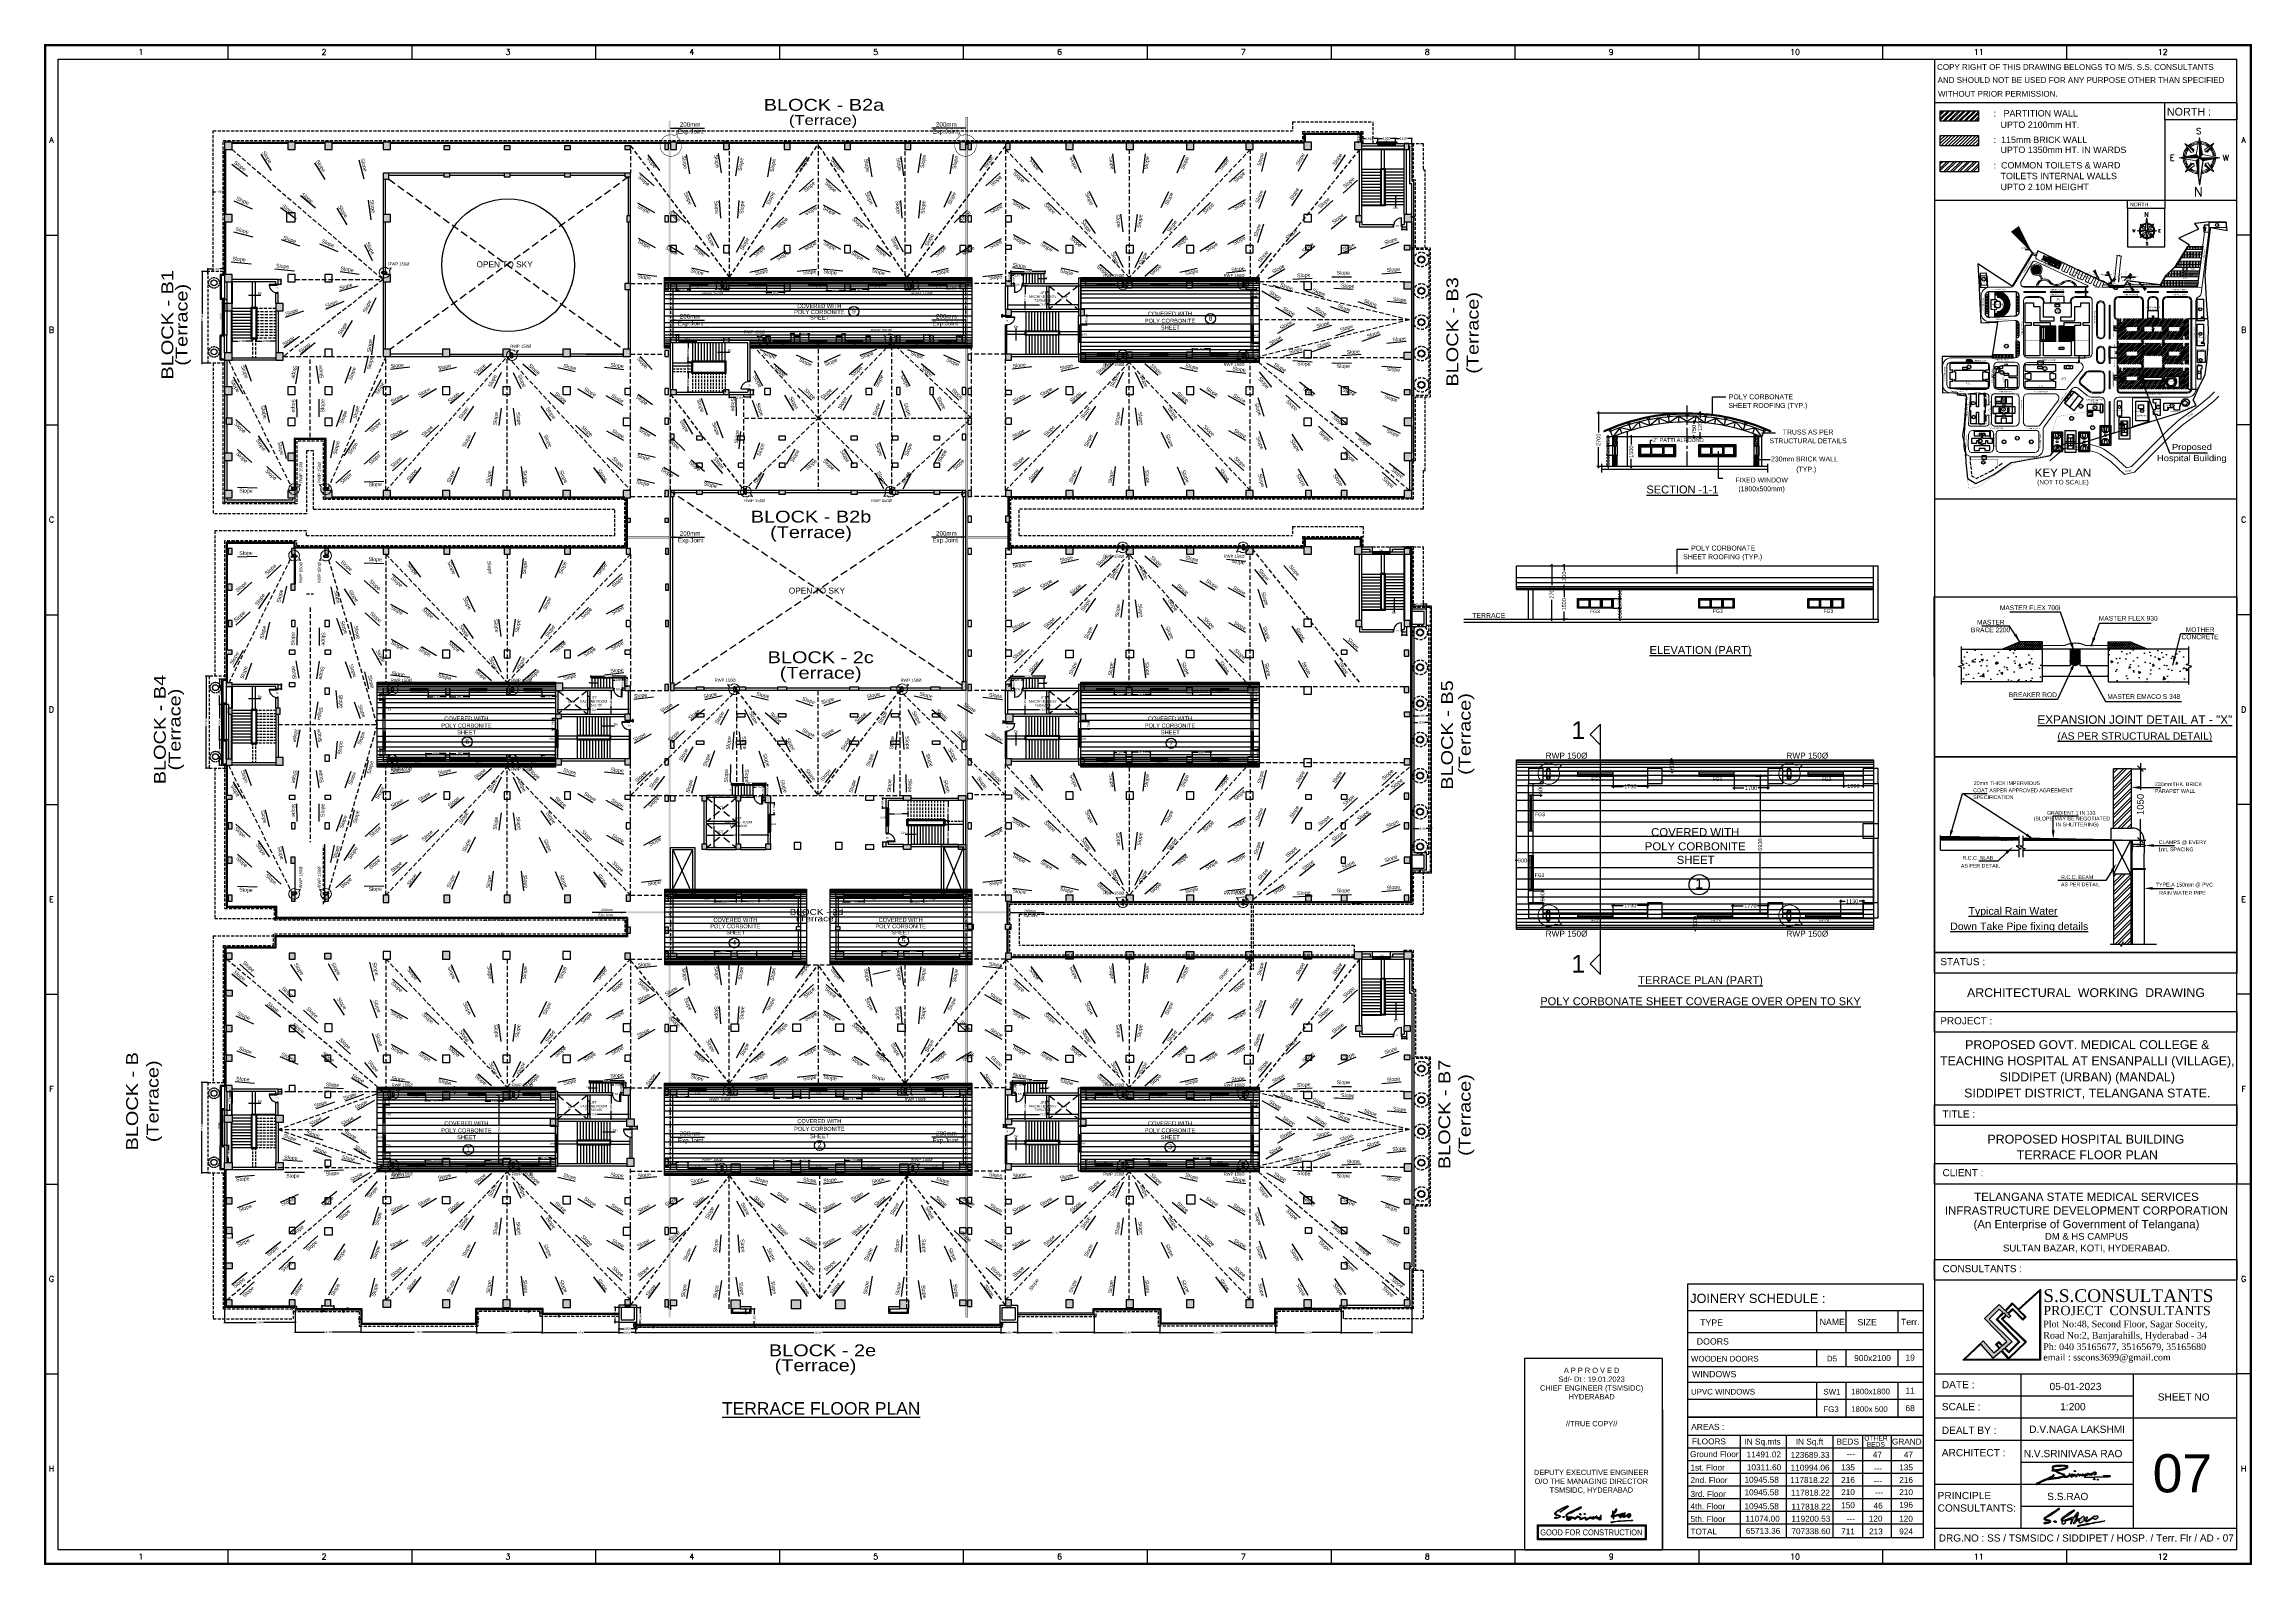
# Model space of a CAD drawing. Extents: x 7897917 to 8423973, y -6487334 to -6173396.
# Drawn here: x 8200722 to 8423973, y -6487334 to -6333533 of the extents above; entities that cross this region are included whole.
import ezdxf
from ezdxf.enums import TextEntityAlignment as Align

# ---------------------------------------------------------------- set-up
doc = ezdxf.new("R2010")
doc.units = 0
doc.header["$LTSCALE"] = 600
doc.header["$MEASUREMENT"] = 0
doc.header["$PDMODE"] = 35
for name, pattern in [('1', [0]), ('ACAD_ISO03W100', [30, 12, -18]), ('CENTER', [2, 1.25, -0.25, 0.25, -0.25]), ('CONTINUA', [0]), ('DASHDOT', [25.4, 12.7, -6.35, 0, -6.35]), ('DASHED', [0.75, 0.5, -0.25]), ('DASHED2', [0.375, 0.25, -0.125]), ('HIDDEN', [0.375, 0.25, -0.125]), ('HIDDEN2', [0.1875, 0.125, -0.0625])]:
    doc.linetypes.add(name, pattern=pattern)
doc.layers.get('0').update_dxf_attribs({"linetype": 'CONTINUOUS'})
doc.layers.get('Defpoints').update_dxf_attribs({"linetype": 'CONTINUOUS'})
for name, color, linetype in [('8', 8, 'CONTINUOUS'), ('A-text', 7, 'CONTINUOUS'), ('ARROW', 5, 'CONTINUOUS'), ('BLOCKS-PROP', 2, 'CONTINUOUS'), ('BORE POINT', 6, 'CONTINUOUS'), ('C00-00-00', 7, 'CONTINUOUS'), ('Cal Hat', 8, 'CONTINUOUS'), ('CB', 8, 'CONTINUOUS'), ('chajja', 7, 'CONTINUOUS'), ('col', 3, 'CONTINUOUS'), ('DIM', 8, 'CONTINUOUS'), ('DOOR', 32, 'CONTINUOUS'), ('Duct', 8, 'CONTINUOUS'), ('Ele Proje.', 7, 'CONTINUOUS'), ('Ele. Proj', 7, 'CONTINUOUS'), ('Exp.Joint', 104, 'CONTINUOUS'), ('FOOT', 1, 'CONTINUOUS'), ('GATE', 30, 'CONTINUOUS'), ('HAT', 35, 'CONTINUOUS'), ('HATCH', 8, 'CONTINUOUS'), ('joinery', 7, 'CONTINUOUS'), ('L1', 2, 'CONTINUOUS'), ('LA-column', 3, 'CONTINUOUS'), ('LA-slab', 7, 'HIDDEN'), ('LINE', 8, 'CONTINUOUS'), ('PARKING', 8, 'CONTINUOUS'), ('Parti Hat', 35, 'CONTINUOUS'), ('PLAN', 1, 'CONTINUOUS'), ('play field', 30, '1'), ('Railing', 21, 'CONTINUOUS'), ('RAINWATER PIPE', 53, 'CONTINUOUS'), ('Ridge', 53, 'CONTINUOUS'), ('Room Dim', 1, 'CONTINUOUS'), ('S-Col-Hatch', 30, 'CONTINUOUS'), ('sign-1', 170, 'CONTINUOUS'), ('Slab', 2, 'CONTINUOUS'), ('Staircase', 7, 'CONTINUOUS'), ('Stairscase', 7, 'CONTINUOUS'), ('STEEL', 3, 'CONTINUOUS'), ('TEXT', 6, 'CONTINUOUS'), ('TITLE', 7, 'CONTINUOUS'), ('Toi. Wall Hat', 3, 'CONTINUOUS'), ('Valley', 7, 'CONTINUOUS'), ('Wall', 1, 'CONTINUOUS'), ('Walls', 7, 'CONTINUOUS'), ('WATER PIPE LINE TEXT DIA', 6, 'CONTINUOUS'), ('Well', 4, 'CONTINUOUS'), ('WIN', 151, 'CONTINUOUS'), ('Window', 4, 'CONTINUOUS'), ('Work-Dim', 8, 'CONTINUA'), ('Working Dim', 5, 'CONTINUOUS')]:
    doc.layers.add(name, color=color, linetype=linetype)
doc.styles.add('AR', font='arial.ttf')
doc.styles.add('ARAL', font='arial.ttf')
doc.styles.add('ari', font='arial.ttf')
doc.styles.add('ARIAL', font='arial.ttf')
doc.styles.add('ROMAND', font='romand.shx', dxfattribs={"width": 0.9, "height": 60})
doc.styles.add('ROMANS', font='romans.shx')
doc.styles.add('RT', font='romant.shx')
doc.styles.get("Standard").update_dxf_attribs({"font": 'romans.shx'})
doc.styles.add('TNR', font='times.ttf')
doc.dimstyles.new('cendim', dxfattribs={"dimscale": 60, "dimtxt": 4, "dimasz": 2, "dimexe": 2, "dimexo": 1, "dimgap": 2, "dimtad": 1, "dimdec": 0, "dimzin": 0, "dimdsep": 46, "dimtxsty": 'ROMANS', "dimblk": 'OBLIQUE', "dimcen": 3, "dimdle": 2, "dimclrd": 5, "dimclre": 5, "dimclrt": 6, "dimadec": 0, "dimazin": 0, "dimtfac": 1, "dimtdec": 0, "dimtix": 1, "dimtmove": 2, "dimatfit": 3, "dimldrblk": 'OBLIQUE', "dimfxl": 1, "dimtolj": 1, "dimtzin": 0, "dimarcsym": 0})
doc.dimstyles.new('int. dim', dxfattribs={"dimtxt": 450, "dimasz": 80, "dimexe": 80, "dimexo": 0, "dimgap": 70, "dimtad": 0, "dimdec": 0, "dimzin": 12, "dimdsep": 46, "dimtxsty": 'ari', "dimblk": 'OBLIQUE', "dimcen": 2, "dimdle": 80, "dimclrd": 256, "dimclre": 256, "dimclrt": 6, "dimadec": 0, "dimazin": 0, "dimtfac": 1, "dimtdec": 0, "dimtix": 1, "dimtmove": 2, "dimatfit": 3, "dimfxl": 1, "dimtolj": 1, "dimtzin": 0, "dimlwd": -1, "dimlwe": -1, "dimarcsym": 0})
doc.dimstyles.new('LA-Footing-dim', dxfattribs={"dimtxt": 300, "dimasz": 5, "dimexe": 25, "dimexo": 25, "dimgap": 5, "dimtad": 1, "dimdec": 0, "dimzin": 0, "dimdsep": 46, "dimtxsty": 'ROMANS', "dimblk": 'DOT', "dimcen": 0.09, "dimdle": 50, "dimclrd": 5, "dimclre": 5, "dimclrt": 6, "dimadec": 0, "dimazin": 0, "dimtfac": 1, "dimtdec": 0, "dimtix": 1, "dimtofl": 0, "dimtmove": 0, "dimatfit": 3, "dimfxl": 1, "dimtolj": 1, "dimtzin": 0, "dimarcsym": 0})
doc.dimstyles.new('MM', dxfattribs={"dimscale": 0, "dimtxt": 200, "dimasz": 150, "dimexe": 40, "dimexo": 50, "dimgap": 50, "dimtad": 1, "dimdec": 0, "dimzin": 0, "dimdsep": 46, "dimtxsty": 'ROMANS', "dimblk": 'OBLIQUE', "dimcen": 0.09, "dimdle": 40, "dimclrd": 5, "dimclre": 5, "dimclrt": 6, "dimadec": 0, "dimazin": 0, "dimtfac": 1, "dimtdec": 0, "dimtofl": 0, "dimtmove": 0, "dimatfit": 3, "dimfxl": 1, "dimfrac": 2, "dimtolj": 1, "dimtzin": 0, "dimarcsym": 0})
doc.dimstyles.new('STANDARD$7', dxfattribs={"dimtxt": 10, "dimasz": 75, "dimexe": 200, "dimexo": 200, "dimgap": 2, "dimtad": 0, "dimdec": 0, "dimzin": 0, "dimdsep": 46, "dimtxsty": 'Standard', "dimcen": 0.09, "dimclrd": 256, "dimclre": 256, "dimclrt": 256, "dimadec": 0, "dimazin": 0, "dimtfac": 1, "dimtdec": 0, "dimtofl": 0, "dimtmove": 0, "dimatfit": 3, "dimfxl": 1, "dimtolj": 1, "dimtzin": 0, "dimlwd": -1, "dimlwe": -1, "dimarcsym": 0})
doc.dimstyles.new('WOKDIM', dxfattribs={"dimscale": 100, "dimtxt": 2, "dimasz": 0.5, "dimexe": 1, "dimexo": 0, "dimgap": 0.5, "dimtad": 1, "dimdec": 0, "dimzin": 0, "dimdsep": 46, "dimtxsty": 'ROMANS', "dimblk": 'ARCHTICK', "dimcen": 0.8, "dimdle": 1, "dimclrd": 256, "dimclre": 256, "dimclrt": 6, "dimadec": 0, "dimazin": 0, "dimtfac": 1, "dimtdec": 0, "dimtix": 1, "dimtmove": 2, "dimatfit": 3, "dimfxl": 1, "dimtolj": 1, "dimtzin": 0, "dimarcsym": 0})
pattern_1 = [(25.323396, (-41702.596, 4444.775), (17.016701, -9.696948), [2.040175, -22.441926]), (330.3234, (-41702.596, 4444.775), (5.112866, 20.168603), [1.63214, -17.95354]), (75.7748, (-41701.178, 4443.967), (22.129574, 10.471638), [1.733882, -19.072702]), (21.5076, (-41700.324, 4449.718), (24.500482, -16.211844), [3.060263, -33.66289]), (71.959, (-41698.283, 4448.367), (34.16609, 13.463583), [2.600823, -28.60905]), (326.5076, (-41700.324, 4449.718), (34.16608, 13.46361), [2.44821, -26.93031]), (356.323396, (-41698.42, 4447.347), (10.181968, -16.731002), [2.040175, -22.441926]), (301.3234, (-41698.42, 4447.347), (14.249746, 15.161091), [1.63214, -17.95354]), (46.7748, (-41697.572, 4445.952), (24.431713, -1.569929), [1.733882, -19.072702]), (12.823396, (-41702.596, 4444.775), (4.081201, 8.0904332), [0, -17.735922, 0, -18.225564, 0, -18.0215465]), (342.823396, (-41702.596, 4444.775), (10.9818825, 6.761495), [0, -10.3912917, 0, -17.327887, 0, -6.8685894]), (302.823396, (-41708.108, 4447.307), (12.9389678, -6.6200661), [0, -6.8005836, 0, -21.217821, 0, -28.154416]), (292.823396, (-41710.58, 4448.443), (15.5521813, -4.148755), [0, -8.840759, 0, -14.090809, 0, -19.993716])]
pattern_2 = [(45, (-572261.5, 27119.5624), (-3.55099455, 3.55099455), [])]

# ---------------------------------------------------------------- blocks, each defined once
blk = doc.blocks.new('_Oblique')
at = {"color": 0, "linetype": 'ByBlock', "lineweight": -2}
blk.add_line((-0.5, -0.5), (0.5, 0.5), dxfattribs=at)
blk = doc.blocks.new('*D2564')
at = {"layer": 'Defpoints', "color": 0, "transparency": 16777216}
for p in [(8298182, -6360081), (8305316, -6359898), (8305316, -6360081)]:
    blk.add_point(p, dxfattribs=at)
at = {"layer": 'Working Dim', "transparency": 16777216}
for p, q in [((8298102, -6359898), (8301380, -6359898)), ((8298182, -6360081), (8298182, -6359818)), ((8305396, -6359898), (8302117, -6359898)), ((8305316, -6360081), (8305316, -6359818))]:
    blk.add_line(p, q, dxfattribs=at)
at = {"layer": 'Working Dim', "transparency": 16777216, "xscale": 80, "yscale": 80, "zscale": 80, "rotation": 180}
blk.add_blockref('_Oblique', (8298182, -6359898), dxfattribs=at)
at = {"layer": 'Working Dim', "transparency": 16777216, "xscale": 80, "yscale": 80, "zscale": 80}
blk.add_blockref('_Oblique', (8305316, -6359898), dxfattribs=at)
at = {"layer": 'Working Dim', "color": 6, "transparency": 16777216, "insert": (8301749, -6359898), "char_height": 200, "attachment_point": 5, "style": 'ari'}
blk.add_mtext('\\A1;7135', dxfattribs=at)
blk = doc.blocks.new('*D2565')
at = {"layer": 'Defpoints', "color": 0, "transparency": 16777216}
for p in [(8298652, -6438396), (8298652, -6438560, 1), (8302102, -6438560, 1)]:
    blk.add_point(p, dxfattribs=at)
at = {"layer": 'Working Dim', "transparency": 16777216}
for p, q in [((8298572, -6438396), (8300009, -6438396)), ((8298652, -6438560), (8298652, -6438316)), ((8302182, -6438396), (8300745, -6438396)), ((8302102, -6438560), (8302102, -6438316))]:
    blk.add_line(p, q, dxfattribs=at)
at = {"layer": 'Working Dim', "transparency": 16777216, "xscale": 80, "yscale": 80, "zscale": 80, "rotation": 180}
blk.add_blockref('_Oblique', (8298652, -6438396), dxfattribs=at)
at = {"layer": 'Working Dim', "transparency": 16777216, "xscale": 80, "yscale": 80, "zscale": 80}
blk.add_blockref('_Oblique', (8302102, -6438396), dxfattribs=at)
at = {"layer": 'Working Dim', "color": 6, "transparency": 16777216, "insert": (8300377, -6438396), "char_height": 200, "attachment_point": 5, "style": 'ari'}
blk.add_mtext('\\A1;3450', dxfattribs=at)
blk = doc.blocks.new('1000')
at = {"layer": 'DOOR'}
for p, q in [((0, -100), (0, 0)), ((0, 0), (50, 0)), ((50, -100), (0, -100)), ((50, 0), (50, -2)), ((63, -49), (50, -49)), ((50, -49), (50, -100)), ((50, -100), (50, -901)), ((100, -100), (50, -100)), ((50, -901), (100, -901)), ((63, -13), (61, -13)), ((63, -13), (63, -49)), ((100, -901), (100, -100)), ((837, -13), (837, -49)), ((837, -13), (839, -13)), ((837, -49), (850, -49)), ((850, 0), (850, -2)), ((900, 0), (850, 0)), ((850, -49), (850, -100)), ((850, -100), (900, -100)), ((900, -100), (900, 0))]:
    blk.add_line(p, q, dxfattribs=at)
for centre, major_axis, start_param, end_param in [((50, -13), (-7.95, 7.95), 3.9269908, 5.4977871), ((850, -13), (7.95, 7.95), 0.7853982, 2.3561945)]:
    blk.add_ellipse(centre, major_axis=major_axis, ratio=1, start_param=start_param, end_param=end_param, dxfattribs=at)
at = {"layer": 'DOOR', "color": 145}
blk.add_ellipse((64, -115), major_axis=(-520, 590), ratio=1, start_param=2.4649433, end_param=4.0094761, dxfattribs=at)
blk = doc.blocks.new('*D2566')
at = {"layer": 'Defpoints', "color": 0, "transparency": 16777216}
for p in [(8272427, -6408767), (8273627, -6408682), (8273627, -6408767)]:
    blk.add_point(p, dxfattribs=at)
at = {"layer": 'Working Dim', "transparency": 16777216}
for p, q in [((8272347, -6408682), (8272668, -6408682)), ((8272427, -6408767), (8272427, -6408602)), ((8273707, -6408682), (8273386, -6408682)), ((8273627, -6408767), (8273627, -6408602))]:
    blk.add_line(p, q, dxfattribs=at)
at = {"layer": 'Working Dim', "transparency": 16777216, "xscale": 80, "yscale": 80, "zscale": 80, "rotation": 180}
blk.add_blockref('_Oblique', (8272427, -6408682), dxfattribs=at)
at = {"layer": 'Working Dim', "transparency": 16777216, "xscale": 80, "yscale": 80, "zscale": 80}
blk.add_blockref('_Oblique', (8273627, -6408682), dxfattribs=at)
at = {"layer": 'Working Dim', "color": 6, "transparency": 16777216, "insert": (8273027, -6408682), "char_height": 200, "attachment_point": 5, "style": 'ari'}
blk.add_mtext('\\A1;1200', dxfattribs=at)
blk = doc.blocks.new('*D2567')
at = {"layer": 'Defpoints', "color": 0, "transparency": 16777216}
for p in [(8267697, -6413751), (8273927, -6413521), (8273927, -6413751)]:
    blk.add_point(p, dxfattribs=at)
at = {"layer": 'Working Dim', "transparency": 16777216}
for p, q in [((8267617, -6413521), (8270444, -6413521)), ((8267697, -6413751), (8267697, -6413441)), ((8274007, -6413521), (8271181, -6413521)), ((8273927, -6413751), (8273927, -6413441))]:
    blk.add_line(p, q, dxfattribs=at)
at = {"layer": 'Working Dim', "transparency": 16777216, "xscale": 80, "yscale": 80, "zscale": 80, "rotation": 180}
blk.add_blockref('_Oblique', (8267697, -6413521), dxfattribs=at)
at = {"layer": 'Working Dim', "transparency": 16777216, "xscale": 80, "yscale": 80, "zscale": 80}
blk.add_blockref('_Oblique', (8273927, -6413521), dxfattribs=at)
at = {"layer": 'Working Dim', "color": 6, "transparency": 16777216, "insert": (8270812, -6413521), "char_height": 200, "attachment_point": 5, "style": 'ari'}
blk.add_mtext('\\A1;6230', dxfattribs=at)
blk = doc.blocks.new('Z$W@#1841')
at = {"layer": 'DOOR'}
for p, q in [((-268, -167), (-317, -167)), ((-317, -167), (-317, -267)), ((-317, -267), (-268, -267)), ((-268, -218), (-268, -167)), ((-254, -218), (-268, -218)), ((-268, -267), (-268, -265)), ((-254, -254), (-256, -254)), ((-254, -254), (-254, -218)), ((519, -254), (519, -218)), ((519, -218), (533, -218)), ((519, -254), (522, -254)), ((533, -218), (533, -167)), ((533, -167), (583, -167)), ((533, -267), (533, -265)), ((583, -267), (533, -267)), ((583, -167), (583, -267))]:
    blk.add_line(p, q, dxfattribs=at)
blk.add_lwpolyline([(482, 633), (482, -167), (533, -167), (533, 633)], close=True, dxfattribs=at)
at = {"layer": 'DOOR', "color": 145}
blk.add_arc((518, -152), 786, 92.61772, 181.11293, dxfattribs=at)
at = {"layer": 'DOOR'}
for centre, start, end in [((-268, -254), 270, 0), ((533, -254), 180, 270)]:
    blk.add_arc(centre, 11.2, start, end, dxfattribs=at)
blk = doc.blocks.new('*D2568')
at = {"layer": 'Defpoints', "color": 0, "transparency": 16777216}
for p in [(8257833, -6398901), (8257833, -6401301), (8258057, -6401301)]:
    blk.add_point(p, dxfattribs=at)
at = {"layer": 'Working Dim', "transparency": 16777216}
for p, q in [((8257833, -6398901), (8258137, -6398901)), ((8258057, -6398821), (8258057, -6399731)), ((8258057, -6401381), (8258057, -6400471)), ((8257833, -6401301), (8258137, -6401301))]:
    blk.add_line(p, q, dxfattribs=at)
at = {"layer": 'Working Dim', "transparency": 16777216, "xscale": 80, "yscale": 80, "zscale": 80}
for p, rotation in [((8258057, -6398901), 90), ((8258057, -6401301), 270)]:
    blk.add_blockref('_Oblique', p, dxfattribs=dict(at, rotation=rotation))
at = {"layer": 'Working Dim', "color": 6, "transparency": 16777216, "insert": (8258057, -6400101), "char_height": 200, "attachment_point": 5, "rotation": 90, "style": 'ari'}
blk.add_mtext('\\A1;2400', dxfattribs=at)
blk = doc.blocks.new('*D2569')
at = {"layer": 'Defpoints', "color": 0, "transparency": 16777216}
for p in [(8259058, -6439610), (8259159, -6438610, 5), (8259159, -6439610)]:
    blk.add_point(p, dxfattribs=at)
at = {"layer": 'Working Dim', "transparency": 16777216}
for p, q in [((8259058, -6438530), (8259058, -6438751)), ((8259159, -6438610), (8258978, -6438610)), ((8259159, -6439610), (8258978, -6439610)), ((8259058, -6439690), (8259058, -6439469))]:
    blk.add_line(p, q, dxfattribs=at)
at = {"layer": 'Working Dim', "transparency": 16777216, "xscale": 80, "yscale": 80, "zscale": 80}
for p, rotation in [((8259058, -6438610), 90), ((8259058, -6439610), 270)]:
    blk.add_blockref('_Oblique', p, dxfattribs=dict(at, rotation=rotation))
at = {"layer": 'Working Dim', "color": 6, "transparency": 16777216, "insert": (8259058, -6439110), "char_height": 200, "attachment_point": 5, "rotation": 90, "style": 'ari'}
blk.add_mtext('\\A1;1000', dxfattribs=at)
blk = doc.blocks.new('*D2570')
at = {"layer": 'Defpoints', "color": 0, "transparency": 16777216}
for p in [(8257833, -6439840), (8257833, -6442240), (8258058, -6442240)]:
    blk.add_point(p, dxfattribs=at)
at = {"layer": 'Working Dim', "transparency": 16777216}
for p, q in [((8257833, -6439840), (8258138, -6439840)), ((8258058, -6439760), (8258058, -6440670)), ((8257833, -6442240), (8258138, -6442240)), ((8258058, -6442320), (8258058, -6441410))]:
    blk.add_line(p, q, dxfattribs=at)
at = {"layer": 'Working Dim', "transparency": 16777216, "xscale": 80, "yscale": 80, "zscale": 80}
for p, rotation in [((8258058, -6439840), 90), ((8258058, -6442240), 270)]:
    blk.add_blockref('_Oblique', p, dxfattribs=dict(at, rotation=rotation))
at = {"layer": 'Working Dim', "color": 6, "transparency": 16777216, "insert": (8258058, -6441040), "char_height": 200, "attachment_point": 5, "rotation": 90, "style": 'ari'}
blk.add_mtext('\\A1;2400', dxfattribs=at)
blk = doc.blocks.new('A$C2D12074D')
at = {"layer": 'S-Col-Hatch', "color": 8, "linetype": 'Continuous'}
for p, q in [((-18048, -38, -17), (0, -38, -17)), ((-18048, -121, -17), (0, -121, -17)), ((-18048, -227, -17), (0, -227, -17)), ((-18048, -382, -17), (0, -382, -17)), ((-18048, -567, -17), (0, -567, -17)), ((-18048, -779, -17), (0, -779, -17)), ((-18048, -1012, -17), (0, -1012, -17)), ((-18048, -1302, -17), (0, -1302, -17)), ((-18048, -1652, -17), (0, -1652, -17)), ((-18048, -2049, -17), (0, -2049, -17)), ((-18048, -2561, -17), (0, -2561, -17)), ((-18048, -3145, -17), (0, -3145, -17)), ((0, -3879, -17), (-18048, -3879, -17)), ((0, -4711, -17), (-18048, -4711, -17)), ((-18048, -5445, -17), (0, -5445, -17)), ((-18048, -6029, -17), (0, -6029, -17)), ((-18048, -6541, -17), (0, -6541, -17)), ((-18048, -6939, -17), (0, -6939, -17)), ((-18048, -7289, -17), (0, -7289, -17)), ((-18048, -7578, -17), (0, -7578, -17)), ((-18048, -7812, -17), (0, -7812, -17)), ((-18048, -8023, -17), (0, -8023, -17)), ((-18048, -8208, -17), (0, -8208, -17)), ((-18048, -8364, -17), (0, -8364, -17)), ((-18048, -8469, -17), (0, -8469, -17)), ((-18048, -8553, -17), (0, -8553, -17))]:
    blk.add_line(p, q, dxfattribs=at)
at = {"layer": 'S-Col-Hatch', "linetype": 'Continuous'}
blk.add_lwpolyline([(-18048, 0), (0, 0), (0, -8590), (-18048, -8590)], close=True, dxfattribs=at)
at = {"layer": 'S-Col-Hatch', "color": 7, "linetype": 'Continuous', "style": 'ARIAL'}
for s, p in [('POLY CORBONITE', (-9019, -4587, -18)), ('COVERED WITH', (-9019, -3871, -18)), ('SHEET', (-9000, -5271, -18))]:
    blk.add_text(s, height=410.4, dxfattribs=at).set_placement(p, align=Align.CENTER)
blk = doc.blocks.new('A$C13C46B60')
at = {"layer": 'RAINWATER PIPE', "color": 10}
for p, q in [((87, 87), (-317, 87)), ((87, -87), (-317, -87))]:
    blk.add_line(p, q, dxfattribs=at)
for centre, radius in [((-317, 0), 87), ((-317, 0), 62), ((87, 0), 87), ((87, 0), 62)]:
    blk.add_circle(centre, radius, dxfattribs=at)
blk = doc.blocks.new('A$C6E5D1AD4')
at = {"layer": 'S-Col-Hatch', "color": 8, "linetype": 'Continuous'}
for p, q in [((-15530, -31, -14), (15530, -31, -14)), ((-15530, -101, -14), (15530, -101, -14)), ((-15530, -189, -14), (15530, -189, -14)), ((-15530, -318, -14), (15530, -318, -14)), ((-15530, -473, -14), (15530, -473, -14)), ((-15530, -649, -14), (15530, -649, -14)), ((-15530, -844, -14), (15530, -844, -14)), ((-15530, -1085, -14), (15530, -1085, -14)), ((-15530, -1377, -14), (15530, -1377, -14)), ((-15530, -1708, -14), (15530, -1708, -14)), ((-15530, -2135, -14), (15530, -2135, -14)), ((-15530, -2622, -14), (15530, -2622, -14)), ((15530, -3233, -14), (-15530, -3233, -14)), ((15530, -3927, -14), (-15530, -3927, -14)), ((-15530, -4538, -14), (15530, -4538, -14)), ((-15530, -5025, -14), (15530, -5025, -14)), ((-15530, -5452, -14), (15530, -5452, -14)), ((-15530, -5784, -14), (15530, -5784, -14)), ((-15530, -6075, -14), (15530, -6075, -14)), ((-15530, -6317, -14), (15530, -6317, -14)), ((-15530, -6511, -14), (-14930, -6511, -14)), ((-15530, -6687, -14), (-14930, -6687, -14)), ((-6870, -6511, -14), (15530, -6511, -14)), ((-6870, -6687, -14), (15530, -6687, -14)), ((-15530, -6842, -14), (-14930, -6842, -14)), ((-15530, -6971, -14), (-14930, -6971, -14)), ((-15530, -7060, -14), (-14930, -7060, -14)), ((-15530, -7129, -14), (-14930, -7129, -14)), ((-6870, -6842, -14), (15530, -6842, -14)), ((-6870, -6971, -14), (15530, -6971, -14)), ((-6870, -7060, -14), (15530, -7060, -14)), ((-6870, -7129, -14), (15530, -7129, -14))]:
    blk.add_line(p, q, dxfattribs=at)
at = {"layer": 'S-Col-Hatch', "linetype": 'Continuous'}
blk.add_lwpolyline([(-14930, -7160), (-15530, -7160), (-15530, 0), (15530, 0), (15530, -7160), (-6870, -7160)], dxfattribs=at)
at = {"layer": 'S-Col-Hatch', "color": 7, "linetype": 'Continuous', "style": 'ARIAL'}
for s, p in [('POLY CORBONITE', (115, -3690, -15)), ('COVERED WITH', (115, -3093, -15)), ('SHEET', (131, -4260, -15))]:
    blk.add_text(s, height=410.4, dxfattribs=at).set_placement(p, align=Align.CENTER)
blk = doc.blocks.new('A$C66962185')
at = {"layer": 'TITLE'}
for p, q in [((2.14, -140930.66), (360.7, -140930.66)), ((2.14, -141176.03), (2.14, -140930.66)), ((360.7, -141176.03), (360.7, -140930.66)), ((360.7, -141176.03), (2.14, -141176.03))]:
    blk.add_line(p, q, dxfattribs=at)
at = {"layer": 'TITLE', "color": 7}
for p, q in [((30.11, -140930.66), (30.11, -140928.36)), ((60.37, -140930.66), (60.37, -140928.36)), ((90.64, -140930.66), (90.64, -140928.36)), ((120.9, -140930.66), (120.9, -140928.36)), ((151.16, -140930.66), (151.16, -140928.36)), ((181.42, -140930.66), (181.42, -140928.36)), ((211.69, -140930.66), (211.69, -140928.36)), ((241.95, -140930.66), (241.95, -140928.36)), ((272.21, -140930.66), (272.21, -140928.36)), ((302.47, -140930.66), (302.47, -140928.36)), ((332.74, -140930.66), (332.74, -140928.36)), ((363, -140959.61), (360.7, -140959.61)), ((363, -140990.86), (360.7, -140990.86)), ((363, -141022.1), (360.7, -141022.1)), ((363, -141053.35), (360.7, -141053.35)), ((363, -141084.59), (360.7, -141084.59)), ((363, -141115.84), (360.7, -141115.84)), ((363, -141147.08), (360.7, -141147.08))]:
    blk.add_line(p, q, dxfattribs=at)
at = {"layer": 'TITLE', "color": 0}
for p, q in [((-0.15, -140959.61), (2.14, -140959.61)), ((-0.15, -140990.86), (2.14, -140990.86)), ((-0.15, -141022.1), (2.14, -141022.1)), ((-0.15, -141053.35), (2.14, -141053.35)), ((0, -141084.59), (2.14, -141084.59)), ((-0.15, -141115.84), (2.14, -141115.84)), ((-0.15, -141147.08), (2.14, -141147.08)), ((30.11, -141178.33), (30.11, -141176.03)), ((60.37, -141178.33), (60.37, -141176.03)), ((90.64, -141178.33), (90.64, -141176.03)), ((120.9, -141178.33), (120.9, -141176.03)), ((151.16, -141178.33), (151.16, -141176.03)), ((181.42, -141178.33), (181.42, -141176.03)), ((211.69, -141178.33), (211.69, -141176.03)), ((241.95, -141178.33), (241.95, -141176.03)), ((272.21, -141178.33), (272.21, -141176.03)), ((302.47, -141178.33), (302.47, -141176.03)), ((332.74, -141178.33), (332.74, -141176.03))]:
    blk.add_line(p, q, dxfattribs=at)
at = {"layer": 'TITLE', "color": 7, "const_width": 0.355}
blk.add_lwpolyline([(363, -140928.36), (363, -141178.33), (0, -141178.33), (0, -140928.36)], close=True, dxfattribs=at)
at = {"layer": 'TITLE', "color": 7, "style": 'ROMANS'}
for s, p in [('1', (15.75, -140929.48)), ('2', (45.89, -140929.48)), ('3', (76.15, -140929.48)), ('4', (106.41, -140929.48)), ('5', (136.67, -140929.48)), ('6', (166.94, -140929.48)), ('7', (197.2, -140929.48)), ('8', (227.46, -140929.48)), ('9', (257.73, -140929.48)), ('10', (287.99, -140929.48)), ('11', (318.25, -140929.48)), ('12', (348.51, -140929.48)), ('A', (361.83, -140943.96)), ('B', (361.83, -140975.21)), ('C', (361.83, -141006.45)), ('D', (361.83, -141037.7)), ('E', (361.83, -141068.94)), ('F', (361.83, -141100.19)), ('G', (361.83, -141131.44)), ('H', (361.83, -141162.68))]:
    blk.add_text(s, height=0.952, dxfattribs=at).set_placement(p, align=Align.MIDDLE)
at = {"layer": 'TITLE', "color": 0, "style": 'ROMANS'}
for s, p in [('A', (1.02, -140943.96)), ('B', (1.02, -140975.21)), ('C', (1.02, -141006.45)), ('D', (1.02, -141037.7)), ('E', (1.02, -141068.94)), ('F', (1.02, -141100.19)), ('G', (1.02, -141131.44)), ('H', (1.02, -141162.68)), ('1', (15.75, -141177.15)), ('2', (45.89, -141177.15)), ('3', (76.15, -141177.15)), ('4', (106.41, -141177.15)), ('5', (136.67, -141177.15)), ('6', (166.94, -141177.15)), ('7', (197.2, -141177.15)), ('8', (227.46, -141177.15)), ('9', (257.73, -141177.15)), ('10', (287.99, -141177.15)), ('11', (318.25, -141177.15)), ('12', (348.51, -141177.15))]:
    blk.add_text(s, height=0.952, dxfattribs=at).set_placement(p, align=Align.MIDDLE)
blk = doc.blocks.new('NVS')
at = {"layer": 'sign-1', "ltscale": 150}
h = blk.add_hatch(color=256, dxfattribs=at)
h.dxf.hatch_style = 1
h.paths.add_polyline_path([(4920612, -2696974), (4920592, -2696971), (4920580, -2696961), (4920448, -2696961), (4920384, -2696957), (4920310, -2696964), (4920288, -2696967), (4920263, -2696974), (4920197, -2696969), (4920152, -2696976), (4920114, -2696976), (4920088, -2696981), (4920026, -2696984), (4919940, -2697013), (4919918, -2697028), (4919910, -2697057), (4919911, -2697087), (4919922, -2697129), (4919937, -2697158), (4919955, -2697173), (4919969, -2697203), (4919977, -2697215), (4919957, -2697216), (4919945, -2697221), (4919910, -2697215), (4919883, -2697213), (4919885, -2697240), (4919900, -2697257), (4919952, -2697257), (4919989, -2697263), (4920041, -2697262), (4920059, -2697263), (4920091, -2697285), (4920147, -2697322), (4920216, -2697352), (4920279, -2697381), (4920444, -2697445), (4920541, -2697496), (4920563, -2697515), (4920557, -2697531), (4920530, -2697549), (4920471, -2697568), (4920428, -2697576), (4920367, -2697592), (4920342, -2697603), (4920294, -2697608), (4920273, -2697617), (4920256, -2697625), (4920230, -2697625), (4920197, -2697633), (4920189, -2697635), (4920146, -2697633), (4920128, -2697638), (4920111, -2697643), (4920082, -2697643), (4920052, -2697646), (4920023, -2697646), (4920004, -2697651), (4919996, -2697662), (4919977, -2697662), (4919948, -2697662), (4919923, -2697662), (4919907, -2697673), (4919891, -2697673), (4919843, -2697678), (4919821, -2697684), (4919792, -2697686), (4919773, -2697692), (4919760, -2697692), (4919746, -2697692), (4919746, -2697684), (4919811, -2697662), (4919897, -2697617), (4919945, -2697587), (4920009, -2697523), (4920009, -2697496), (4920001, -2697482), (4919991, -2697472), (4919974, -2697472), (4919958, -2697480), (4919956, -2697493), (4919956, -2697523), (4919948, -2697531), (4919891, -2697568), (4919843, -2697587), (4919800, -2697611), (4919701, -2697654), (4919641, -2697684), (4919555, -2697718), (4919423, -2697771), (4919268, -2697840), (4919155, -2697891), (4919095, -2697926), (4919063, -2697933), (4919058, -2697941), (4919046, -2697953), (4919037, -2697971), (4919044, -2697988), (4919051, -2697998), (4919055, -2697999), (4919062, -2698003), (4919066, -2698004), (4919134, -2697974), (4919224, -2697906), (4919471, -2697803), (4919663, -2697735), (4919719, -2697735), (4919975, -2697705), (4920269, -2697654), (4920469, -2697607), (4920551, -2697586), (4920589, -2697607), (4920657, -2697612), (4920734, -2697607), (4920777, -2697594), (4920815, -2697577), (4920845, -2697531), (4920871, -2697492), (4920917, -2697548), (4920969, -2697599), (4920999, -2697599), (4920999, -2697569), (4920994, -2697505), (4920999, -2697488), (4921058, -2697539), (4921092, -2697560), (4921114, -2697569), (4921118, -2697531), (4921114, -2697505), (4921114, -2697492), (4921144, -2697509), (4921178, -2697556), (4921195, -2697586), (4921220, -2697603), (4921246, -2697569), (4921280, -2697509), (4921314, -2697475), (4921340, -2697479), (4921378, -2697518), (4921383, -2697560), (4921391, -2697573), (4921404, -2697548), (4921408, -2697505), (4921421, -2697492), (4921464, -2697509), (4921536, -2697539), (4921553, -2697552), (4921566, -2697518), (4921574, -2697484), (4921630, -2697526), (4921668, -2697552), (4921702, -2697565), (4921720, -2697548), (4921720, -2697526), (4921728, -2697505), (4921728, -2697477), (4921766, -2697501), (4921801, -2697518), (4921830, -2697501), (4921830, -2697492), (4921830, -2697479), (4921830, -2697467), (4921835, -2697454), (4921848, -2697441), (4921869, -2697441), (4921886, -2697454), (4921929, -2697471), (4921954, -2697484), (4921976, -2697467), (4922014, -2697492), (4922040, -2697505), (4922065, -2697479), (4922069, -2697462), (4922065, -2697437), (4922082, -2697433), (4922099, -2697450), (4922112, -2697462), (4922129, -2697462), (4922142, -2697450), (4922146, -2697416), (4922163, -2697394), (4922197, -2697377), (4922232, -2697373), (4922266, -2697386), (4922278, -2697403), (4922278, -2697416), (4922253, -2697437), (4922232, -2697467), (4922206, -2697479), (4922206, -2697501), (4922223, -2697484), (4922257, -2697462), (4922313, -2697433), (4922317, -2697381), (4922308, -2697352), (4922278, -2697343), (4922253, -2697330), (4922206, -2697335), (4922190, -2697334), (4922169, -2697343), (4922153, -2697355), (4922139, -2697367), (4922127, -2697381), (4922121, -2697391), (4922115, -2697401), (4922113, -2697408), (4922090, -2697405), (4922075, -2697403), (4922057, -2697402), (4922039, -2697403), (4922031, -2697417), (4922028, -2697423), (4922024, -2697435), (4922022, -2697444), (4922025, -2697462), (4922016, -2697462), (4922010, -2697457), (4921988, -2697446), (4921986, -2697436), (4921979, -2697428), (4921969, -2697429), (4921961, -2697421), (4921951, -2697419), (4921939, -2697428), (4921937, -2697439), (4921927, -2697442), (4921920, -2697435), (4921903, -2697420), (4921892, -2697420), (4921886, -2697410), (4921878, -2697405), (4921862, -2697398), (4921846, -2697399), (4921840, -2697399), (4921828, -2697400), (4921815, -2697412), (4921811, -2697418), (4921803, -2697432), (4921801, -2697444), (4921800, -2697456), (4921798, -2697470), (4921798, -2697473), (4921779, -2697465), (4921771, -2697452), (4921757, -2697447), (4921734, -2697447), (4921726, -2697438), (4921719, -2697438), (4921711, -2697443), (4921703, -2697451), (4921695, -2697461), (4921695, -2697477), (4921696, -2697490), (4921697, -2697497), (4921695, -2697516), (4921686, -2697519), (4921677, -2697514), (4921667, -2697508), (4921662, -2697505), (4921650, -2697495), (4921646, -2697490), (4921635, -2697476), (4921622, -2697466), (4921612, -2697464), (4921603, -2697462), (4921589, -2697448), (4921577, -2697445), (4921561, -2697445), (4921547, -2697446), (4921541, -2697460), (4921533, -2697471), (4921531, -2697480), (4921533, -2697500), (4921529, -2697506), (4921521, -2697502), (4921512, -2697495), (4921499, -2697491), (4921496, -2697486), (4921485, -2697480), (4921469, -2697474), (4921458, -2697474), (4921445, -2697469), (4921440, -2697464), (4921430, -2697463), (4921426, -2697464), (4921404, -2697478), (4921396, -2697476), (4921392, -2697467), (4921375, -2697461), (4921371, -2697448), (4921350, -2697451), (4921331, -2697446), (4921323, -2697446), (4921310, -2697446), (4921298, -2697448), (4921281, -2697451), (4921276, -2697457), (4921268, -2697463), (4921260, -2697472), (4921253, -2697482), (4921249, -2697490), (4921241, -2697496), (4921237, -2697506), (4921232, -2697519), (4921228, -2697526), (4921221, -2697538), (4921216, -2697533), (4921209, -2697520), (4921202, -2697512), (4921200, -2697506), (4921197, -2697500), (4921190, -2697488), (4921171, -2697489), (4921166, -2697473), (4921159, -2697469), (4921147, -2697458), (4921136, -2697458), (4921126, -2697458), (4921111, -2697457), (4921105, -2697457), (4921093, -2697459), (4921083, -2697467), (4921079, -2697472), (4921077, -2697478), (4921082, -2697495), (4921070, -2697495), (4921066, -2697488), (4921058, -2697478), (4921047, -2697471), (4921041, -2697464), (4921026, -2697457), (4921020, -2697450), (4921015, -2697450), (4920989, -2697446), (4920986, -2697445), (4920978, -2697450), (4920965, -2697457), (4920965, -2697470), (4920955, -2697478), (4920948, -2697488), (4920947, -2697499), (4920947, -2697505), (4920949, -2697528), (4920941, -2697525), (4920932, -2697511), (4920922, -2697504), (4920914, -2697503), (4920912, -2697486), (4920905, -2697476), (4920898, -2697471), (4920892, -2697467), (4920884, -2697463), (4920884, -2697442), (4920879, -2697435), (4920868, -2697428), (4920860, -2697428), (4920851, -2697430), (4920842, -2697434), (4920839, -2697441), (4920845, -2697476), (4920841, -2697487), (4920825, -2697501), (4920809, -2697523), (4920799, -2697535), (4920780, -2697538), (4920765, -2697542), (4920746, -2697557), (4920734, -2697559), (4920720, -2697557), (4920705, -2697562), (4920699, -2697567), (4920685, -2697565), (4920667, -2697562), (4920647, -2697560), (4920627, -2697560), (4920606, -2697561), (4920599, -2697561), (4920590, -2697561), (4920583, -2697554), (4920590, -2697546), (4920601, -2697539), (4920603, -2697531), (4920604, -2697516), (4920602, -2697500), (4920599, -2697492), (4920596, -2697487), (4920590, -2697486), (4920584, -2697480), (4920579, -2697475), (4920573, -2697469), (4920563, -2697465), (4920557, -2697463), (4920546, -2697461), (4920534, -2697450), (4920527, -2697450), (4920517, -2697447), (4920416, -2697398), (4920332, -2697363), (4920249, -2697324), (4920181, -2697289), (4920144, -2697272), (4920132, -2697262), (4920130, -2697246), (4920157, -2697247), (4920243, -2697242), (4920303, -2697232), (4920370, -2697222), (4920454, -2697205), (4920538, -2697185), (4920629, -2697152), (4920698, -2697122), (4920751, -2697080), (4920781, -2697044), (4920760, -2697009), (4920748, -2696984), (4920698, -2696982), (4920637, -2696974)])
h.paths.add_polyline_path([(4920645, -2697008), (4920682, -2697016), (4920721, -2697028), (4920732, -2697050), (4920719, -2697062), (4920689, -2697083), (4920660, -2697094), (4920594, -2697115), (4920532, -2697141), (4920476, -2697158), (4920415, -2697163), (4920364, -2697175), (4920346, -2697180), (4920314, -2697180), (4920267, -2697193), (4920235, -2697193), (4920209, -2697200), (4920184, -2697210), (4920138, -2697208), (4920098, -2697210), (4920066, -2697218), (4920061, -2697223), (4920032, -2697205), (4920012, -2697186), (4919995, -2697159), (4919966, -2697124), (4919953, -2697102), (4919949, -2697089), (4919953, -2697063), (4919964, -2697046), (4919976, -2697045), (4920003, -2697045), (4920018, -2697031), (4920039, -2697023), (4920076, -2697024), (4920099, -2697018), (4920121, -2697014), (4920155, -2697018), (4920209, -2697014), (4920260, -2697009), (4920314, -2697004), (4920354, -2696999), (4920412, -2696996), (4920452, -2696992), (4920518, -2696992), (4920592, -2697001)], flags=16)
h = blk.add_hatch(color=256, dxfattribs=at)
h.dxf.hatch_style = 1
h.paths.add_polyline_path([(4921167, -2697265), (4921167, -2697255), (4921163, -2697245), (4921151, -2697239), (4921128, -2697239), (4921117, -2697255), (4921110, -2697281), (4921115, -2697289), (4921121, -2697297), (4921130, -2697304), (4921152, -2697304), (4921165, -2697304), (4921176, -2697311), (4921182, -2697305), (4921181, -2697293), (4921184, -2697280), (4921179, -2697272)])
h = blk.add_hatch(color=256, dxfattribs=at)
h.dxf.hatch_style = 1
h.paths.add_polyline_path([(4922382, -2697612), (4922539, -2697612), (4922655, -2697610), (4922756, -2697610), (4922857, -2697598), (4922964, -2697598), (4922980, -2697593), (4923002, -2697592), (4923050, -2697585), (4923064, -2697568), (4923062, -2697540), (4923031, -2697520), (4922947, -2697510), (4922727, -2697510), (4922706, -2697510), (4922715, -2697527), (4922954, -2697534), (4922973, -2697540), (4922987, -2697549), (4922971, -2697561), (4922858, -2697566), (4922746, -2697575), (4922628, -2697580), (4922233, -2697585), (4921726, -2697600), (4921690, -2697600), (4921671, -2697605), (4921652, -2697622), (4921651, -2697626), (4921702, -2697628), (4921758, -2697624), (4921948, -2697621), (4922091, -2697622), (4922252, -2697616)])
h.paths.add_polyline_path([(4922202, -2697686), (4922179, -2697686), (4922166, -2697709), (4922158, -2697726), (4922158, -2697733), (4922164, -2697733), (4922178, -2697726), (4922189, -2697732), (4922199, -2697738), (4922214, -2697746), (4922228, -2697746), (4922236, -2697741), (4922236, -2697735), (4922231, -2697730), (4922228, -2697719), (4922227, -2697704), (4922218, -2697691)])
h.paths.add_polyline_path([(4922405, -2697717), (4922386, -2697716), (4922374, -2697725), (4922371, -2697737), (4922371, -2697761), (4922373, -2697767), (4922377, -2697773), (4922395, -2697775), (4922409, -2697774), (4922417, -2697770), (4922421, -2697760), (4922421, -2697744), (4922421, -2697730), (4922417, -2697720)])
for points in [[(4919066, -2698004), (4919134, -2697974), (4919224, -2697906), (4919471, -2697803), (4919663, -2697735), (4919719, -2697735), (4919975, -2697705), (4920269, -2697654), (4920469, -2697607), (4920551, -2697586), (4920589, -2697607), (4920657, -2697612), (4920734, -2697607), (4920777, -2697594), (4920815, -2697577), (4920845, -2697531), (4920871, -2697492), (4920917, -2697548), (4920969, -2697599), (4920999, -2697599), (4920999, -2697569), (4920994, -2697505), (4920999, -2697488), (4921058, -2697539), (4921092, -2697560), (4921114, -2697569), (4921118, -2697531), (4921114, -2697505), (4921114, -2697492), (4921144, -2697509), (4921178, -2697556), (4921195, -2697586), (4921220, -2697603), (4921246, -2697569), (4921280, -2697509), (4921314, -2697475), (4921340, -2697479), (4921378, -2697518), (4921383, -2697560), (4921391, -2697573), (4921404, -2697548), (4921408, -2697505), (4921421, -2697492), (4921464, -2697509), (4921536, -2697539), (4921553, -2697552), (4921566, -2697518), (4921574, -2697484), (4921630, -2697526), (4921668, -2697552), (4921702, -2697565), (4921720, -2697548), (4921720, -2697526), (4921728, -2697505), (4921728, -2697479), (4921732, -2697479), (4921766, -2697501), (4921801, -2697518), (4921830, -2697501), (4921830, -2697492), (4921830, -2697479), (4921830, -2697467), (4921835, -2697454), (4921848, -2697441), (4921869, -2697441), (4921886, -2697454), (4921929, -2697471), (4921954, -2697484), (4921976, -2697467), (4922014, -2697492), (4922040, -2697505), (4922065, -2697479), (4922069, -2697462), (4922065, -2697437), (4922082, -2697433), (4922099, -2697450), (4922112, -2697462), (4922125, -2697462), (4922129, -2697462), (4922142, -2697450), (4922146, -2697416), (4922163, -2697394), (4922197, -2697377), (4922232, -2697373), (4922266, -2697386), (4922278, -2697403), (4922278, -2697416), (4922253, -2697437), (4922232, -2697467), (4922206, -2697479), (4922206, -2697501), (4922223, -2697484), (4922257, -2697462), (4922313, -2697433), (4922317, -2697381), (4922308, -2697352), (4922278, -2697343), (4922253, -2697330), (4922206, -2697335), (4922190, -2697334), (4922169, -2697343), (4922153, -2697355), (4922139, -2697367), (4922127, -2697381), (4922121, -2697391), (4922115, -2697401), (4922113, -2697408), (4922090, -2697405), (4922075, -2697403), (4922057, -2697402), (4922039, -2697403), (4922031, -2697417), (4922028, -2697423), (4922024, -2697435), (4922022, -2697444), (4922024, -2697451), (4922021, -2697459), (4922019, -2697462), (4922016, -2697462), (4922010, -2697457), (4921997, -2697451), (4921987, -2697442), (4921986, -2697436), (4921979, -2697428), (4921969, -2697429), (4921961, -2697421), (4921951, -2697419), (4921939, -2697428), (4921939, -2697430), (4921937, -2697439), (4921927, -2697442), (4921920, -2697435), (4921912, -2697427), (4921903, -2697420), (4921899, -2697420), (4921891, -2697418), (4921886, -2697410), (4921878, -2697405), (4921862, -2697398), (4921846, -2697399), (4921840, -2697399), (4921828, -2697400), (4921815, -2697412), (4921811, -2697418), (4921803, -2697432), (4921801, -2697444), (4921800, -2697456), (4921798, -2697470), (4921798, -2697473), (4921786, -2697468), (4921778, -2697463), (4921771, -2697452), (4921757, -2697447), (4921741, -2697447), (4921733, -2697446), (4921726, -2697438), (4921719, -2697438), (4921711, -2697443), (4921703, -2697451), (4921695, -2697461), (4921695, -2697467), (4921695, -2697477), (4921696, -2697490), (4921697, -2697497), (4921696, -2697506), (4921694, -2697516), (4921686, -2697519), (4921677, -2697514), (4921667, -2697508), (4921662, -2697505), (4921650, -2697495), (4921646, -2697490), (4921635, -2697476), (4921622, -2697466), (4921612, -2697464), (4921603, -2697462), (4921596, -2697454), (4921589, -2697448), (4921577, -2697445), (4921561, -2697445), (4921547, -2697446), (4921541, -2697460), (4921533, -2697471), (4921531, -2697480), (4921532, -2697491), (4921531, -2697502), (4921529, -2697506), (4921521, -2697502), (4921512, -2697495), (4921499, -2697491), (4921496, -2697486), (4921485, -2697480), (4921469, -2697474), (4921458, -2697474), (4921445, -2697469), (4921440, -2697464), (4921430, -2697463), (4921426, -2697464), (4921411, -2697473), (4921404, -2697478), (4921396, -2697476), (4921392, -2697467), (4921386, -2697465), (4921380, -2697462), (4921374, -2697460), (4921371, -2697448), (4921355, -2697450), (4921347, -2697450), (4921331, -2697446), (4921323, -2697446), (4921310, -2697446), (4921298, -2697448), (4921281, -2697451), (4921276, -2697457), (4921268, -2697463), (4921260, -2697472), (4921253, -2697482), (4921249, -2697490), (4921241, -2697496), (4921237, -2697506), (4921234, -2697514), (4921232, -2697520), (4921228, -2697526), (4921224, -2697531), (4921219, -2697536), (4921216, -2697533), (4921209, -2697520), (4921202, -2697512), (4921200, -2697506), (4921197, -2697500), (4921190, -2697488), (4921175, -2697489), (4921170, -2697486), (4921169, -2697483), (4921168, -2697475), (4921159, -2697469), (4921147, -2697458), (4921136, -2697458), (4921126, -2697458), (4921111, -2697457), (4921105, -2697457), (4921090, -2697460), (4921088, -2697463), (4921083, -2697467), (4921079, -2697472), (4921077, -2697480), (4921079, -2697484), (4921082, -2697494), (4921077, -2697495), (4921070, -2697495), (4921066, -2697488), (4921058, -2697478), (4921047, -2697471), (4921041, -2697464), (4921033, -2697460), (4921026, -2697457), (4921020, -2697450), (4921015, -2697450), (4920998, -2697447), (4920996, -2697446), (4920986, -2697445), (4920978, -2697450), (4920965, -2697457), (4920965, -2697463), (4920963, -2697471), (4920955, -2697478), (4920948, -2697488), (4920947, -2697499), (4920947, -2697505), (4920948, -2697516), (4920946, -2697527), (4920941, -2697525), (4920932, -2697511), (4920922, -2697504), (4920914, -2697503), (4920912, -2697486), (4920905, -2697476), (4920898, -2697471), (4920892, -2697467), (4920886, -2697464), (4920884, -2697458), (4920884, -2697448), (4920884, -2697442), (4920879, -2697435), (4920868, -2697428), (4920860, -2697428), (4920851, -2697430), (4920842, -2697434), (4920839, -2697441), (4920845, -2697476), (4920841, -2697487), (4920825, -2697501), (4920809, -2697523), (4920799, -2697535), (4920780, -2697538), (4920765, -2697542), (4920746, -2697557), (4920734, -2697559), (4920720, -2697557), (4920705, -2697562), (4920699, -2697567), (4920685, -2697565), (4920667, -2697562), (4920647, -2697560), (4920627, -2697560), (4920606, -2697561), (4920599, -2697561), (4920590, -2697561), (4920583, -2697554), (4920590, -2697546), (4920601, -2697539), (4920603, -2697531), (4920604, -2697516), (4920602, -2697500), (4920599, -2697492), (4920596, -2697487), (4920590, -2697486), (4920584, -2697480), (4920579, -2697475), (4920573, -2697469), (4920563, -2697465), (4920557, -2697463), (4920546, -2697461), (4920540, -2697455), (4920535, -2697450), (4920527, -2697450), (4920517, -2697447), (4920416, -2697398), (4920332, -2697363), (4920249, -2697324), (4920181, -2697289), (4920144, -2697272), (4920132, -2697262), (4920130, -2697246), (4920157, -2697247), (4920243, -2697242), (4920303, -2697232), (4920370, -2697222), (4920454, -2697205), (4920538, -2697185), (4920629, -2697152), (4920698, -2697122), (4920751, -2697080), (4920781, -2697044), (4920760, -2697009), (4920748, -2696984), (4920698, -2696982), (4920637, -2696974), (4920612, -2696974), (4920592, -2696971), (4920580, -2696961), (4920448, -2696961), (4920384, -2696957), (4920310, -2696964), (4920288, -2696967), (4920263, -2696974), (4920197, -2696969), (4920152, -2696976), (4920114, -2696976), (4920088, -2696981), (4920026, -2696984), (4919940, -2697013), (4919918, -2697028), (4919910, -2697057), (4919911, -2697087), (4919922, -2697129), (4919937, -2697158), (4919955, -2697173), (4919969, -2697203), (4919977, -2697215), (4919957, -2697216), (4919945, -2697221), (4919910, -2697215), (4919883, -2697213), (4919885, -2697240), (4919900, -2697257), (4919952, -2697257), (4919989, -2697263), (4920041, -2697262), (4920059, -2697263), (4920091, -2697285), (4920147, -2697322), (4920216, -2697352), (4920279, -2697381), (4920444, -2697445), (4920541, -2697496), (4920563, -2697515), (4920557, -2697531), (4920530, -2697549), (4920471, -2697568), (4920428, -2697576), (4920367, -2697592), (4920342, -2697603), (4920294, -2697608), (4920273, -2697617), (4920256, -2697625), (4920230, -2697625), (4920197, -2697633), (4920189, -2697635), (4920146, -2697633), (4920128, -2697638), (4920111, -2697643), (4920082, -2697643), (4920052, -2697646), (4920023, -2697646), (4920004, -2697651), (4919996, -2697662), (4919977, -2697662), (4919948, -2697662), (4919923, -2697662), (4919907, -2697673), (4919891, -2697673), (4919843, -2697678), (4919821, -2697684), (4919792, -2697686), (4919773, -2697692), (4919760, -2697692), (4919746, -2697692), (4919746, -2697684), (4919811, -2697662), (4919897, -2697617), (4919945, -2697587), (4920009, -2697523), (4920009, -2697496), (4920001, -2697482), (4919991, -2697472), (4919974, -2697472), (4919958, -2697480), (4919956, -2697493), (4919956, -2697523), (4919948, -2697531), (4919891, -2697568), (4919843, -2697587), (4919800, -2697611), (4919701, -2697654), (4919641, -2697684), (4919555, -2697718), (4919423, -2697771), (4919268, -2697840), (4919155, -2697891), (4919095, -2697926), (4919063, -2697933), (4919058, -2697941), (4919046, -2697953), (4919037, -2697971), (4919044, -2697988), (4919051, -2697998), (4919055, -2697999), (4919062, -2698003), (4919066, -2698004)], [(4920061, -2697223), (4920032, -2697205), (4920012, -2697186), (4919995, -2697159), (4919966, -2697124), (4919953, -2697102), (4919949, -2697089), (4919953, -2697063), (4919964, -2697046), (4919976, -2697045), (4920003, -2697045), (4920018, -2697031), (4920039, -2697023), (4920076, -2697024), (4920099, -2697018), (4920121, -2697014), (4920155, -2697018), (4920209, -2697014), (4920260, -2697009), (4920314, -2697004), (4920354, -2696999), (4920412, -2696996), (4920452, -2696992), (4920518, -2696992), (4920592, -2697001), (4920645, -2697008), (4920682, -2697016), (4920721, -2697028), (4920732, -2697050), (4920719, -2697062), (4920689, -2697083), (4920660, -2697094), (4920594, -2697115), (4920532, -2697141), (4920476, -2697158), (4920415, -2697163), (4920364, -2697175), (4920346, -2697180), (4920314, -2697180), (4920267, -2697193), (4920235, -2697193), (4920209, -2697200), (4920184, -2697210), (4920138, -2697208), (4920098, -2697210), (4920066, -2697218), (4920061, -2697223)], [(4921112, -2697275), (4921117, -2697255), (4921128, -2697239), (4921151, -2697239), (4921163, -2697245), (4921167, -2697255), (4921167, -2697265), (4921179, -2697272), (4921184, -2697280), (4921181, -2697293), (4921182, -2697305), (4921176, -2697311), (4921165, -2697304), (4921152, -2697304), (4921130, -2697304), (4921121, -2697297), (4921115, -2697289), (4921110, -2697281), (4921112, -2697275)], [(4921652, -2697622), (4921671, -2697605), (4921690, -2697600), (4921726, -2697600), (4922233, -2697585), (4922628, -2697580), (4922746, -2697575), (4922858, -2697566), (4922971, -2697561), (4922987, -2697549), (4922973, -2697540), (4922954, -2697534), (4922715, -2697527), (4922706, -2697510), (4922727, -2697510), (4922947, -2697510), (4923031, -2697520), (4923062, -2697540), (4923064, -2697568), (4923050, -2697585), (4923002, -2697592), (4922980, -2697593), (4922964, -2697598), (4922857, -2697598), (4922756, -2697610), (4922655, -2697610), (4922539, -2697612), (4922382, -2697612), (4922252, -2697616), (4922091, -2697622), (4921948, -2697621), (4921758, -2697624), (4921702, -2697628), (4921651, -2697626), (4921652, -2697622)], [(4922158, -2697726), (4922166, -2697709), (4922179, -2697686), (4922202, -2697686), (4922218, -2697691), (4922227, -2697704), (4922228, -2697719), (4922231, -2697730), (4922236, -2697735), (4922236, -2697741), (4922228, -2697746), (4922214, -2697746), (4922199, -2697738), (4922189, -2697732), (4922183, -2697729), (4922171, -2697730), (4922164, -2697733), (4922158, -2697733), (4922158, -2697726)], [(4922371, -2697761), (4922371, -2697737), (4922374, -2697725), (4922386, -2697716), (4922405, -2697717), (4922417, -2697720), (4922421, -2697730), (4922421, -2697744), (4922421, -2697760), (4922417, -2697770), (4922409, -2697774), (4922395, -2697775), (4922377, -2697773), (4922373, -2697767), (4922371, -2697761)]]:
    blk.add_lwpolyline(points, dxfattribs=at)
blk = doc.blocks.new('A$C63CB6BFC')
at = {"layer": 'sign-1', "ltscale": 150}
h = blk.add_hatch(color=256, dxfattribs=at)
h.dxf.hatch_style = 1
h.paths.add_polyline_path([(-1224, 19), (-1225, 32), (-1231, 42), (-1230, 53), (-1219, 54), (-1202, 59), (-1195, 59), (-1181, 67), (-1173, 79), (-1169, 100), (-1171, 117), (-1168, 137), (-1183, 147), (-1213, 143), (-1235, 137), (-1261, 112), (-1279, 101), (-1303, 76), (-1354, 33), (-1381, 19), (-1409, -4), (-1436, -20), (-1489, -46), (-1536, -82), (-1590, -110), (-1612, -130), (-1650, -150), (-1679, -169), (-1740, -197), (-1765, -229), (-1804, -253), (-1842, -273), (-1865, -286), (-1891, -305), (-1918, -321), (-1941, -339), (-1973, -362), (-1999, -372), (-2015, -385), (-2044, -408), (-2062, -421), (-2091, -437), (-2120, -460), (-2142, -476), (-2168, -485), (-2186, -499), (-2207, -514), (-2228, -523), (-2240, -535), (-2264, -554), (-2283, -564), (-2296, -581), (-2304, -591), (-2320, -608), (-2327, -625), (-2330, -636), (-2334, -645), (-2334, -665), (-2339, -679), (-2336, -698), (-2331, -711), (-2323, -723), (-2320, -730), (-2315, -736), (-2305, -746), (-2295, -754), (-2279, -758), (-2276, -763), (-2276, -769), (-2268, -779), (-2252, -782), (-2243, -783), (-2236, -785), (-2229, -795), (-2216, -791), (-2208, -801), (-2201, -803), (-2192, -804), (-2183, -803), (-2174, -804), (-2161, -803), (-2145, -808), (-2139, -809), (-2125, -812), (-2116, -811), (-2098, -818), (-2087, -817), (-2073, -822), (-2064, -823), (-2055, -829), (-2043, -830), (-2025, -832), (-2010, -832), (-2001, -836), (-1991, -841), (-1975, -846), (-1955, -846), (-1946, -848), (-1945, -856), (-1941, -873), (-1941, -880), (-1949, -888), (-1957, -893), (-1962, -905), (-1992, -912), (-2009, -919), (-2029, -923), (-2050, -932), (-2069, -941), (-2084, -942), (-2107, -936), (-2141, -926), (-2166, -923), (-2184, -920), (-2203, -922), (-2243, -927), (-2254, -941), (-2263, -942), (-2274, -941), (-2320, -964), (-2330, -976), (-2346, -989), (-2351, -1005), (-2350, -1018), (-2341, -1035), (-2328, -1058), (-2323, -1059), (-2316, -1058), (-2306, -1057), (-2297, -1059), (-2244, -1053), (-2209, -1049), (-2152, -1045), (-2103, -1033), (-2053, -1027), (-2028, -1011), (-1995, -1003), (-1951, -989), (-1911, -972), (-1896, -961), (-1869, -925), (-1849, -910), (-1860, -849), (-1865, -825), (-1881, -794), (-1901, -781), (-1926, -768), (-1963, -761), (-1996, -756), (-2012, -751), (-2031, -744), (-2051, -742), (-2077, -745), (-2118, -736), (-2132, -725), (-2166, -724), (-2199, -719), (-2220, -710), (-2226, -702), (-2228, -678), (-2232, -667), (-2233, -654), (-2225, -646), (-2220, -635), (-2214, -625), (-2205, -624), (-2206, -620), (-2207, -611), (-2199, -602), (-2189, -594), (-2169, -592), (-2155, -579), (-2154, -570), (-2147, -569), (-2134, -568), (-2118, -557), (-2106, -541), (-2100, -533), (-2083, -531), (-2063, -529), (-2055, -528), (-2044, -527), (-2036, -513), (-2030, -512), (-2020, -504), (-2006, -503), (-2003, -498), (-2002, -483), (-1996, -475), (-1983, -474), (-1964, -470), (-1953, -468), (-1941, -456), (-1931, -448), (-1920, -443), (-1911, -428), (-1896, -422), (-1880, -423), (-1869, -426), (-1845, -423), (-1824, -410), (-1799, -396)])
h = blk.add_hatch(color=256, dxfattribs=at)
h.dxf.hatch_style = 1
h.paths.add_polyline_path([(754, -529), (750, -507), (726, -500), (703, -501), (680, -501), (667, -505), (624, -530), (581, -558), (556, -581), (526, -607), (496, -624), (480, -644), (466, -660), (451, -677), (431, -680), (405, -673), (398, -667), (390, -661), (361, -671), (337, -676), (304, -696), (261, -724), (238, -738), (197, -767), (174, -784), (152, -793), (139, -804), (119, -806), (142, -762), (176, -683), (213, -617), (240, -533), (268, -452), (279, -407), (297, -337), (305, -290), (307, -241), (300, -222), (287, -207), (274, -197), (260, -192), (240, -194), (224, -198), (198, -214), (187, -236), (158, -269), (134, -299), (106, -332), (68, -385), (24, -429), (-5, -475), (-31, -513), (-53, -543), (-60, -555), (-156, -566), (-178, -568), (-210, -572), (-280, -609), (-381, -645), (-439, -661), (-494, -685), (-544, -707), (-591, -721), (-657, -747), (-714, -772), (-742, -786), (-764, -793), (-784, -802), (-815, -813), (-834, -812), (-865, -800), (-889, -793), (-910, -786), (-925, -779), (-939, -774), (-944, -749), (-945, -735), (-945, -715), (-933, -702), (-911, -676), (-900, -666), (-859, -643), (-829, -628), (-775, -590), (-722, -552), (-689, -519), (-639, -497), (-600, -470), (-525, -423), (-131, -141), (-58, -82), (-2, -48), (13, -33), (15, -14), (8, -4), (0, 0), (-16, 1), (-21, 7), (-35, 5), (-50, -6), (-68, -12), (-96, -27), (-134, -54), (-164, -73), (-206, -92), (-227, -108), (-253, -124), (-274, -138), (-295, -154), (-317, -164), (-337, -175), (-361, -184), (-385, -196), (-395, -207), (-401, -219), (-429, -233), (-451, -245), (-465, -258), (-491, -274), (-508, -288), (-527, -299), (-544, -315), (-570, -334), (-582, -342), (-591, -347), (-598, -350), (-612, -366), (-636, -378), (-649, -384), (-672, -402), (-679, -419), (-688, -425), (-695, -428), (-707, -441), (-713, -446), (-724, -449), (-742, -458), (-748, -466), (-758, -474), (-776, -480), (-790, -482), (-793, -489), (-804, -497), (-805, -506), (-816, -512), (-830, -511), (-840, -522), (-851, -532), (-862, -538), (-883, -554), (-896, -562), (-906, -575), (-921, -583), (-942, -597), (-952, -610), (-963, -620), (-977, -633), (-989, -653), (-1003, -671), (-1019, -691), (-1023, -700), (-1033, -711), (-1024, -797), (-1011, -811), (-984, -820), (-968, -841), (-949, -850), (-939, -856), (-927, -862), (-918, -861), (-917, -868), (-920, -879), (-930, -892), (-948, -903), (-961, -909), (-967, -919), (-972, -933), (-977, -948), (-978, -961), (-980, -980), (-976, -1000), (-972, -1018), (-964, -1029), (-946, -1040), (-941, -1049), (-931, -1055), (-919, -1058), (-886, -1064), (-771, -1049), (-759, -1034), (-753, -1021), (-742, -1020), (-720, -1013), (-710, -998), (-691, -980), (-692, -955), (-694, -916), (-704, -901), (-719, -892), (-727, -883), (-734, -863), (-729, -847), (-704, -844), (-655, -827), (-594, -800), (-547, -783), (-508, -767), (-468, -756), (-432, -745), (-401, -733), (-359, -719), (-333, -707), (-300, -698), (-280, -689), (-249, -679), (-241, -671), (-223, -667), (-200, -664), (-207, -681), (-209, -704), (-211, -728), (-215, -739), (-219, -758), (-237, -790), (-244, -807), (-248, -833), (-259, -857), (-275, -898), (-291, -938), (-303, -976), (-307, -1004), (-298, -1026), (-279, -1049), (-255, -1056), (-231, -1046), (-243, -1027), (-211, -984), (-191, -936), (-175, -889), (-158, -832), (-125, -762), (-99, -702), (-66, -652), (-28, -602), (7, -561), (58, -505), (94, -458), (126, -411), (154, -380), (197, -352), (214, -357), (208, -406), (196, -440), (165, -500), (142, -558), (133, -598), (116, -632), (102, -677), (68, -738), (36, -806), (5, -855), (-33, -908), (-71, -960), (-84, -982), (-91, -1006), (-75, -1027), (-53, -1038), (-16, -1039), (22, -1012), (67, -961), (87, -933), (139, -888), (180, -859), (216, -830), (268, -803), (302, -777), (339, -761), (383, -745), (394, -743), (380, -775), (369, -801), (351, -828), (342, -868), (345, -921), (355, -950), (377, -963), (402, -979), (426, -985), (458, -984), (495, -969), (521, -956), (563, -938), (610, -905), (649, -883), (680, -859), (721, -831), (768, -798), (800, -777), (831, -764), (838, -784), (836, -812), (849, -849), (861, -869), (878, -883), (912, -893), (956, -899), (989, -884), (1037, -863), (1092, -825), (1150, -788), (1213, -756), (1277, -726), (1321, -687), (1383, -646), (1419, -621), (1452, -604), (1485, -632), (1493, -684), (1520, -704), (1542, -713), (1571, -707), (1625, -699), (1664, -693), (1701, -677), (1738, -657), (1781, -634), (1813, -589), (1829, -546), (1822, -501), (1810, -481), (1792, -465), (1768, -454), (1734, -456), (1702, -459), (1675, -464), (1640, -475), (1622, -482), (1604, -484), (1590, -485), (1577, -471), (1567, -462), (1550, -455), (1541, -456), (1521, -465), (1476, -495), (1443, -524), (1408, -544), (1392, -560), (1354, -575), (1336, -598), (1310, -610), (1296, -628), (1286, -640), (1271, -649), (1239, -673), (1206, -688), (1183, -704), (1163, -714), (1139, -725), (1118, -741), (1079, -762), (1060, -778), (1022, -793), (989, -802), (960, -814), (918, -809), (923, -786), (923, -763), (941, -724), (966, -680), (984, -651), (1012, -595), (1012, -576), (1009, -547), (992, -540), (978, -534), (964, -536), (931, -551), (907, -579), (880, -609), (851, -633), (827, -666), (792, -702), (773, -718), (757, -719), (745, -714), (749, -690), (761, -650), (775, -612), (767, -578)])
h = blk.add_hatch(color=256, dxfattribs=at)
h.dxf.hatch_style = 1
h.paths.add_polyline_path([(-1468, -837), (-1484, -827), (-1496, -830), (-1509, -832), (-1522, -836), (-1538, -840), (-1557, -843), (-1574, -849), (-1595, -855), (-1594, -859), (-1594, -871), (-1594, -882), (-1592, -892), (-1587, -904), (-1573, -913), (-1569, -918), (-1552, -923), (-1538, -929), (-1531, -928), (-1519, -931), (-1516, -937), (-1526, -944), (-1526, -950), (-1513, -945), (-1508, -949), (-1496, -949), (-1473, -945), (-1463, -943), (-1450, -941), (-1444, -945), (-1423, -943), (-1401, -940), (-1403, -933), (-1400, -918), (-1408, -895), (-1410, -883), (-1421, -878), (-1428, -875), (-1432, -868), (-1439, -859), (-1447, -858), (-1450, -853), (-1458, -848)])
h = blk.add_hatch(color=256, dxfattribs=at)
h.dxf.hatch_style = 1
h.paths.add_polyline_path([(1232, -1073), (1451, -1033), (1665, -988), (1915, -945), (2123, -903), (2223, -874), (2297, -857), (2346, -840), (2340, -827), (2243, -844), (2099, -853), (1845, -895), (1581, -940), (1401, -979), (1261, -1003), (1089, -1029), (991, -1042), (922, -1061), (861, -1077), (769, -1097), (654, -1121), (580, -1134), (520, -1131), (436, -1149), (374, -1168), (327, -1180), (292, -1200), (267, -1216), (269, -1241), (265, -1251), (273, -1257), (328, -1256), (405, -1238), (470, -1224), (693, -1181), (948, -1130)])
for p, q in [((-1224, 19), (-1799, -396)), ((-1409, -4), (-1381, 19)), ((-1381, 19), (-1354, 33)), ((-1354, 33), (-1303, 76)), ((-1303, 76), (-1279, 101)), ((-1279, 101), (-1261, 112)), ((-1261, 112), (-1235, 137)), ((-1235, 137), (-1213, 143)), ((-1230, 53), (-1231, 42)), ((-1231, 42), (-1225, 32)), ((-1219, 54), (-1230, 53)), ((-1225, 32), (-1224, 19)), ((-1202, 59), (-1219, 54)), ((-1213, 143), (-1183, 147)), ((-1195, 59), (-1202, 59)), ((-1181, 67), (-1195, 59)), ((-1183, 147), (-1168, 137)), ((-1173, 79), (-1181, 67)), ((-1169, 100), (-1173, 79)), ((-1168, 137), (-1171, 117)), ((-1171, 117), (-1169, 100)), ((-35, 5), (-50, -6)), ((-21, 7), (-35, 5)), ((-16, 1), (-21, 7)), ((0, 0), (-16, 1)), ((8, -4), (0, 0)), ((-2351, -1005), (-2346, -989)), ((-2350, -1018), (-2351, -1005)), ((-2341, -1035), (-2350, -1018)), ((-2346, -989), (-2330, -976)), ((-2328, -1058), (-2341, -1035)), ((-2339, -679), (-2334, -665)), ((-2336, -698), (-2339, -679)), ((-2331, -711), (-2336, -698)), ((-2334, -645), (-2330, -636)), ((-2334, -665), (-2334, -645)), ((-2323, -723), (-2331, -711)), ((-2330, -636), (-2327, -625)), ((-2330, -976), (-2320, -964)), ((-2323, -1059), (-2328, -1058)), ((-2327, -625), (-2320, -608)), ((-2320, -730), (-2323, -723)), ((-2316, -1058), (-2323, -1059)), ((-2320, -608), (-2304, -591)), ((-2315, -736), (-2320, -730)), ((-2320, -964), (-2274, -941)), ((-2306, -1057), (-2316, -1058)), ((-2305, -746), (-2315, -736)), ((-2297, -1059), (-2306, -1057)), ((-2295, -754), (-2305, -746)), ((-2304, -591), (-2296, -581)), ((-2244, -1053), (-2297, -1059)), ((-2296, -581), (-2283, -564)), ((-2279, -758), (-2295, -754)), ((-2283, -564), (-2264, -554)), ((-2276, -763), (-2279, -758)), ((-2276, -769), (-2276, -763)), ((-2268, -779), (-2276, -769)), ((-2274, -941), (-2263, -942)), ((-2252, -782), (-2268, -779)), ((-2264, -554), (-2240, -535)), ((-2263, -942), (-2254, -941)), ((-2254, -941), (-2243, -927)), ((-2243, -783), (-2252, -782)), ((-2209, -1049), (-2244, -1053)), ((-2236, -785), (-2243, -783)), ((-2243, -927), (-2203, -922)), ((-2240, -535), (-2228, -523)), ((-2229, -795), (-2236, -785)), ((-2225, -646), (-2233, -654)), ((-2233, -654), (-2232, -667)), ((-2232, -667), (-2228, -678)), ((-2216, -791), (-2229, -795)), ((-2228, -523), (-2207, -514)), ((-2228, -678), (-2226, -702)), ((-2226, -702), (-2220, -710)), ((-2220, -635), (-2225, -646)), ((-2214, -625), (-2220, -635)), ((-2220, -710), (-2199, -719)), ((-2208, -801), (-2216, -791)), ((-2205, -624), (-2214, -625)), ((-2152, -1045), (-2209, -1049)), ((-2201, -803), (-2208, -801)), ((-2207, -514), (-2186, -499)), ((-2199, -602), (-2207, -611)), ((-2207, -611), (-2206, -620)), ((-2206, -620), (-2205, -624)), ((-2203, -922), (-2184, -920)), ((-2192, -804), (-2201, -803)), ((-2189, -594), (-2199, -602)), ((-2199, -719), (-2166, -724)), ((-2183, -803), (-2192, -804)), ((-2169, -592), (-2189, -594)), ((-2186, -499), (-2168, -485)), ((-2184, -920), (-2166, -923)), ((-2174, -804), (-2183, -803)), ((-2161, -803), (-2174, -804)), ((-2155, -579), (-2169, -592)), ((-2168, -485), (-2142, -476)), ((-2166, -724), (-2132, -725)), ((-2166, -923), (-2141, -926)), ((-2145, -808), (-2161, -803)), ((-2154, -570), (-2155, -579)), ((-2147, -569), (-2154, -570)), ((-2103, -1033), (-2152, -1045)), ((-2134, -568), (-2147, -569)), ((-2139, -809), (-2145, -808)), ((-2142, -476), (-2120, -460)), ((-2141, -926), (-2107, -936)), ((-2125, -812), (-2139, -809)), ((-2118, -557), (-2134, -568)), ((-2132, -725), (-2118, -736)), ((-2116, -811), (-2125, -812)), ((-2120, -460), (-2091, -437)), ((-2106, -541), (-2118, -557)), ((-2118, -736), (-2077, -745)), ((-2098, -818), (-2116, -811)), ((-2107, -936), (-2084, -942)), ((-2100, -533), (-2106, -541)), ((-2053, -1027), (-2103, -1033)), ((-2083, -531), (-2100, -533)), ((-2087, -817), (-2098, -818)), ((-2091, -437), (-2062, -421)), ((-2073, -822), (-2087, -817)), ((-2084, -942), (-2069, -941)), ((-2063, -529), (-2083, -531)), ((-2077, -745), (-2051, -742)), ((-2064, -823), (-2073, -822)), ((-2069, -941), (-2050, -932)), ((-2055, -829), (-2064, -823)), ((-2055, -528), (-2063, -529)), ((-2062, -421), (-2044, -408)), ((-2044, -527), (-2055, -528)), ((-2043, -830), (-2055, -829)), ((-2028, -1011), (-2053, -1027)), ((-2051, -742), (-2031, -744)), ((-2050, -932), (-2029, -923)), ((-2044, -408), (-2015, -385)), ((-2036, -513), (-2044, -527)), ((-2025, -832), (-2043, -830)), ((-2030, -512), (-2036, -513)), ((-2031, -744), (-2012, -751)), ((-2020, -504), (-2030, -512)), ((-2029, -923), (-2009, -919)), ((-1995, -1003), (-2028, -1011)), ((-2010, -832), (-2025, -832)), ((-2006, -503), (-2020, -504)), ((-2015, -385), (-1999, -372)), ((-2012, -751), (-1996, -756)), ((-2001, -836), (-2010, -832)), ((-2009, -919), (-1992, -912)), ((-2003, -498), (-2006, -503)), ((-2002, -483), (-2003, -498)), ((-1996, -475), (-2002, -483)), ((-1991, -841), (-2001, -836)), ((-1999, -372), (-1973, -362)), ((-1983, -474), (-1996, -475)), ((-1996, -756), (-1963, -761)), ((-1951, -989), (-1995, -1003)), ((-1992, -912), (-1962, -905)), ((-1975, -846), (-1991, -841)), ((-1964, -470), (-1983, -474)), ((-1955, -846), (-1975, -846)), ((-1973, -362), (-1941, -339)), ((-1953, -468), (-1964, -470)), ((-1963, -761), (-1926, -768)), ((-1962, -905), (-1957, -893)), ((-1957, -893), (-1949, -888)), ((-1946, -848), (-1955, -846)), ((-1941, -456), (-1953, -468)), ((-1911, -972), (-1951, -989)), ((-1949, -888), (-1941, -880)), ((-1945, -856), (-1946, -848)), ((-1941, -873), (-1945, -856)), ((-1941, -339), (-1918, -321)), ((-1931, -448), (-1941, -456)), ((-1941, -880), (-1941, -873)), ((-1920, -443), (-1931, -448)), ((-1926, -768), (-1901, -781)), ((-1911, -428), (-1920, -443)), ((-1918, -321), (-1891, -305)), ((-1896, -422), (-1911, -428)), ((-1896, -961), (-1911, -972)), ((-1901, -781), (-1881, -794)), ((-1880, -423), (-1896, -422)), ((-1869, -925), (-1896, -961)), ((-1891, -305), (-1865, -286)), ((-1881, -794), (-1865, -825)), ((-1869, -426), (-1880, -423)), ((-1845, -423), (-1869, -426)), ((-1849, -910), (-1869, -925)), ((-1865, -286), (-1842, -273)), ((-1865, -825), (-1860, -849)), ((-1860, -849), (-1849, -910)), ((-1824, -410), (-1845, -423)), ((-1842, -273), (-1804, -253)), ((-1799, -396), (-1824, -410)), ((-1804, -253), (-1765, -229)), ((-1765, -229), (-1740, -197)), ((-1740, -197), (-1679, -169)), ((-1679, -169), (-1650, -150)), ((-1650, -150), (-1612, -130)), ((-1612, -130), (-1590, -110)), ((-1595, -855), (-1574, -849)), ((-1594, -859), (-1595, -855)), ((-1594, -871), (-1594, -859)), ((-1594, -882), (-1594, -871)), ((-1592, -892), (-1594, -882)), ((-1587, -904), (-1592, -892)), ((-1590, -110), (-1536, -82)), ((-1573, -913), (-1587, -904)), ((-1574, -849), (-1557, -843)), ((-1569, -918), (-1573, -913)), ((-1552, -923), (-1569, -918)), ((-1557, -843), (-1538, -840)), ((-1538, -929), (-1552, -923)), ((-1538, -840), (-1522, -836)), ((-1531, -928), (-1538, -929)), ((-1536, -82), (-1489, -46)), ((-1519, -931), (-1531, -928)), ((-1526, -944), (-1516, -937)), ((-1526, -950), (-1526, -944)), ((-1513, -945), (-1526, -950)), ((-1522, -836), (-1509, -832)), ((-1516, -937), (-1519, -931)), ((-1508, -949), (-1513, -945)), ((-1509, -832), (-1496, -830)), ((-1496, -949), (-1508, -949)), ((-1496, -830), (-1484, -827)), ((-1473, -945), (-1496, -949)), ((-1489, -46), (-1436, -20)), ((-1484, -827), (-1468, -837)), ((-1463, -943), (-1473, -945)), ((-1468, -837), (-1458, -848)), ((-1450, -941), (-1463, -943)), ((-1458, -848), (-1450, -853)), ((-1450, -853), (-1447, -858)), ((-1444, -945), (-1450, -941)), ((-1447, -858), (-1439, -859)), ((-1423, -943), (-1444, -945)), ((-1439, -859), (-1432, -868)), ((-1436, -20), (-1409, -4)), ((-1432, -868), (-1428, -875)), ((-1428, -875), (-1421, -878)), ((-1401, -940), (-1423, -943)), ((-1421, -878), (-1410, -883)), ((-1410, -883), (-1408, -895)), ((-1408, -895), (-1400, -918)), ((-1400, -918), (-1403, -933)), ((-1403, -933), (-1401, -940)), ((-1023, -700), (-1033, -711)), ((-1033, -711), (-1024, -797)), ((-1024, -797), (-1011, -811)), ((-1019, -691), (-1023, -700)), ((-1003, -671), (-1019, -691)), ((-1011, -811), (-984, -820)), ((-989, -653), (-1003, -671)), ((-977, -633), (-989, -653)), ((-984, -820), (-968, -841)), ((-978, -961), (-980, -980)), ((-980, -980), (-976, -1000)), ((-977, -948), (-978, -961)), ((-963, -620), (-977, -633)), ((-972, -933), (-977, -948)), ((-976, -1000), (-972, -1018)), ((-967, -919), (-972, -933)), ((-972, -1018), (-964, -1029)), ((-968, -841), (-949, -850)), ((-961, -909), (-967, -919)), ((-964, -1029), (-946, -1040)), ((-952, -610), (-963, -620)), ((-948, -903), (-961, -909)), ((-942, -597), (-952, -610)), ((-949, -850), (-939, -856)), ((-930, -892), (-948, -903)), ((-946, -1040), (-941, -1049)), ((-945, -715), (-933, -702)), ((-945, -735), (-945, -715)), ((-944, -749), (-945, -735)), ((-939, -774), (-944, -749)), ((-921, -583), (-942, -597)), ((-941, -1049), (-931, -1055)), ((-925, -779), (-939, -774)), ((-939, -856), (-927, -862)), ((-933, -702), (-911, -676)), ((-931, -1055), (-919, -1058)), ((-920, -879), (-930, -892)), ((-927, -862), (-918, -861)), ((-910, -786), (-925, -779)), ((-906, -575), (-921, -583)), ((-917, -868), (-920, -879)), ((-919, -1058), (-886, -1064)), ((-918, -861), (-917, -868)), ((-911, -676), (-900, -666)), ((-889, -793), (-910, -786)), ((-896, -562), (-906, -575)), ((-900, -666), (-859, -643)), ((-883, -554), (-896, -562)), ((-865, -800), (-889, -793)), ((-886, -1064), (-771, -1049)), ((-862, -538), (-883, -554)), ((-834, -812), (-865, -800)), ((-851, -532), (-862, -538)), ((-859, -643), (-829, -628)), ((-840, -522), (-851, -532)), ((-830, -511), (-840, -522)), ((-815, -813), (-834, -812)), ((-816, -512), (-830, -511)), ((-829, -628), (-775, -590)), ((-805, -506), (-816, -512)), ((-784, -802), (-815, -813)), ((-804, -497), (-805, -506)), ((-793, -489), (-804, -497)), ((-790, -482), (-793, -489)), ((-776, -480), (-790, -482)), ((-764, -793), (-784, -802)), ((-758, -474), (-776, -480)), ((-775, -590), (-722, -552)), ((-771, -1049), (-759, -1034)), ((-742, -786), (-764, -793)), ((-759, -1034), (-753, -1021)), ((-748, -466), (-758, -474)), ((-753, -1021), (-742, -1020)), ((-742, -458), (-748, -466)), ((-724, -449), (-742, -458)), ((-714, -772), (-742, -786)), ((-742, -1020), (-720, -1013)), ((-734, -863), (-729, -847)), ((-727, -883), (-734, -863)), ((-729, -847), (-704, -844)), ((-719, -892), (-727, -883)), ((-713, -446), (-724, -449)), ((-722, -552), (-689, -519)), ((-720, -1013), (-710, -998)), ((-704, -901), (-719, -892)), ((-657, -747), (-714, -772)), ((-707, -441), (-713, -446)), ((-710, -998), (-691, -980)), ((-695, -428), (-707, -441)), ((-704, -844), (-655, -827)), ((-694, -916), (-704, -901)), ((-688, -425), (-695, -428)), ((-692, -955), (-694, -916)), ((-691, -980), (-692, -955)), ((-689, -519), (-639, -497)), ((-679, -419), (-688, -425)), ((-672, -402), (-679, -419)), ((-649, -384), (-672, -402)), ((-591, -721), (-657, -747)), ((-655, -827), (-594, -800)), ((-636, -378), (-649, -384)), ((-639, -497), (-600, -470)), ((-612, -366), (-636, -378)), ((-598, -350), (-612, -366)), ((-600, -470), (-525, -423)), ((-591, -347), (-598, -350)), ((-594, -800), (-547, -783)), ((-582, -342), (-591, -347)), ((-544, -707), (-591, -721)), ((-570, -334), (-582, -342)), ((-544, -315), (-570, -334)), ((-547, -783), (-508, -767)), ((-527, -299), (-544, -315)), ((-494, -685), (-544, -707)), ((-508, -288), (-527, -299)), ((-525, -423), (-131, -141)), ((-491, -274), (-508, -288)), ((-508, -767), (-468, -756)), ((-439, -661), (-494, -685)), ((-465, -258), (-491, -274)), ((-468, -756), (-432, -745)), ((-451, -245), (-465, -258)), ((-429, -233), (-451, -245)), ((-381, -645), (-439, -661)), ((-432, -745), (-401, -733)), ((-401, -219), (-429, -233)), ((-395, -207), (-401, -219)), ((-401, -733), (-359, -719)), ((-385, -196), (-395, -207)), ((-361, -184), (-385, -196)), ((-280, -609), (-381, -645)), ((-337, -175), (-361, -184)), ((-359, -719), (-333, -707)), ((-317, -164), (-337, -175)), ((-333, -707), (-300, -698)), ((-295, -154), (-317, -164)), ((-303, -976), (-307, -1004)), ((-307, -1004), (-298, -1026)), ((-291, -938), (-303, -976)), ((-300, -698), (-280, -689)), ((-298, -1026), (-279, -1049)), ((-274, -138), (-295, -154)), ((-275, -898), (-291, -938)), ((-210, -572), (-280, -609)), ((-280, -689), (-249, -679)), ((-279, -1049), (-255, -1056)), ((-259, -857), (-275, -898)), ((-253, -124), (-274, -138)), ((-248, -833), (-259, -857)), ((-255, -1056), (-231, -1046)), ((-227, -108), (-253, -124)), ((-249, -679), (-241, -671)), ((-244, -807), (-248, -833)), ((-237, -790), (-244, -807)), ((-243, -1027), (-211, -984)), ((-231, -1046), (-243, -1027)), ((-241, -671), (-223, -667)), ((-219, -758), (-237, -790)), ((-206, -92), (-227, -108)), ((-223, -667), (-200, -664)), ((-215, -739), (-219, -758)), ((-211, -728), (-215, -739)), ((-209, -704), (-211, -728)), ((-211, -984), (-191, -936)), ((-178, -568), (-210, -572)), ((-207, -681), (-209, -704)), ((-200, -664), (-207, -681)), ((-164, -73), (-206, -92)), ((-191, -936), (-175, -889)), ((-156, -566), (-178, -568)), ((-175, -889), (-158, -832)), ((-134, -54), (-164, -73)), ((-158, -832), (-125, -762)), ((-60, -555), (-156, -566)), ((-96, -27), (-134, -54)), ((-131, -141), (-58, -82)), ((-125, -762), (-99, -702)), ((-99, -702), (-66, -652)), ((-68, -12), (-96, -27)), ((-84, -982), (-91, -1006)), ((-91, -1006), (-75, -1027)), ((-71, -960), (-84, -982)), ((-75, -1027), (-53, -1038)), ((-33, -908), (-71, -960)), ((-50, -6), (-68, -12)), ((-66, -652), (-28, -602)), ((-53, -543), (-60, -555)), ((-58, -82), (-2, -48)), ((-31, -513), (-53, -543)), ((-53, -1038), (-16, -1039)), ((5, -855), (-33, -908)), ((-5, -475), (-31, -513)), ((-19, -539, 12), (19, -494, 12)), ((-16, -1039), (22, -1012)), ((24, -429), (-5, -475)), ((-2, -48), (13, -33)), ((36, -806), (5, -855)), ((7, -561), (58, -505)), ((15, -14), (8, -4)), ((13, -33), (15, -14)), ((22, -1012), (67, -961)), ((68, -385), (24, -429)), ((68, -738), (36, -806)), ((58, -505), (94, -458)), ((67, -961), (87, -933)), ((106, -332), (68, -385)), ((102, -677), (68, -738)), ((87, -933), (139, -888)), ((94, -458), (126, -411)), ((116, -632), (102, -677)), ((134, -299), (106, -332)), ((133, -598), (116, -632)), ((119, -806), (142, -762)), ((139, -804), (119, -806)), ((126, -411), (154, -380)), ((142, -558), (133, -598)), ((158, -269), (134, -299)), ((152, -793), (139, -804)), ((139, -888), (180, -859)), ((165, -500), (142, -558)), ((142, -762), (176, -683)), ((174, -784), (152, -793)), ((154, -380), (197, -352)), ((187, -236), (158, -269)), ((196, -440), (165, -500)), ((197, -767), (174, -784)), ((176, -683), (213, -617)), ((180, -859), (216, -830)), ((198, -214), (187, -236)), ((208, -406), (196, -440)), ((197, -352), (214, -357)), ((238, -738), (197, -767)), ((224, -198), (198, -214)), ((214, -357), (208, -406)), ((213, -617), (240, -533)), ((216, -830), (268, -803)), ((240, -194), (224, -198)), ((261, -724), (238, -738)), ((260, -192), (240, -194)), ((240, -533), (268, -452)), ((274, -197), (260, -192)), ((304, -696), (261, -724)), ((265, -1251), (269, -1241)), ((273, -1257), (265, -1251)), ((267, -1216), (292, -1200)), ((269, -1241), (267, -1216)), ((268, -452), (279, -407)), ((268, -803), (302, -777)), ((328, -1256), (273, -1257)), ((287, -207), (274, -197)), ((279, -407), (297, -337)), ((300, -222), (287, -207)), ((292, -1200), (327, -1180)), ((297, -337), (305, -290)), ((307, -241), (300, -222)), ((302, -777), (339, -761)), ((337, -676), (304, -696)), ((305, -290), (307, -241)), ((327, -1180), (374, -1168)), ((405, -1238), (328, -1256)), ((361, -671), (337, -676)), ((339, -761), (383, -745)), ((351, -828), (342, -868)), ((342, -868), (345, -921)), ((345, -921), (355, -950)), ((369, -801), (351, -828)), ((355, -950), (377, -963)), ((390, -661), (361, -671)), ((380, -775), (369, -801)), ((374, -1168), (436, -1149)), ((377, -963), (402, -979)), ((394, -743), (380, -775)), ((383, -745), (394, -743)), ((398, -667), (390, -661)), ((405, -673), (398, -667)), ((402, -979), (426, -985)), ((431, -680), (405, -673)), ((470, -1224), (405, -1238)), ((426, -985), (458, -984)), ((451, -677), (431, -680)), ((436, -1149), (520, -1131)), ((466, -660), (451, -677)), ((458, -984), (495, -969)), ((480, -644), (466, -660)), ((693, -1181), (470, -1224)), ((496, -624), (480, -644)), ((495, -969), (521, -956)), ((526, -607), (496, -624)), ((520, -1131), (580, -1134)), ((521, -956), (563, -938)), ((556, -581), (526, -607)), ((581, -558), (556, -581)), ((563, -938), (610, -905)), ((580, -1134), (654, -1121)), ((624, -530), (581, -558)), ((610, -905), (649, -883)), ((667, -505), (624, -530)), ((649, -883), (680, -859)), ((654, -1121), (769, -1097)), ((680, -501), (667, -505)), ((703, -501), (680, -501)), ((680, -859), (721, -831)), ((948, -1130), (693, -1181)), ((726, -500), (703, -501)), ((721, -831), (768, -798)), ((750, -507), (726, -500)), ((745, -714), (749, -690)), ((757, -719), (745, -714)), ((749, -690), (761, -650)), ((754, -529), (750, -507)), ((767, -578), (754, -529)), ((773, -718), (757, -719)), ((761, -650), (775, -612)), ((775, -612), (767, -578)), ((768, -798), (800, -777)), ((769, -1097), (861, -1077)), ((792, -702), (773, -718)), ((827, -666), (792, -702)), ((800, -777), (831, -764)), ((851, -633), (827, -666)), ((831, -764), (838, -784)), ((838, -784), (836, -812)), ((836, -812), (849, -849)), ((849, -849), (861, -869)), ((880, -609), (851, -633)), ((861, -869), (878, -883)), ((861, -1077), (922, -1061)), ((878, -883), (912, -893)), ((907, -579), (880, -609)), ((931, -551), (907, -579)), ((912, -893), (956, -899)), ((918, -809), (923, -786)), ((960, -814), (918, -809)), ((922, -1061), (991, -1042)), ((923, -763), (941, -724)), ((923, -786), (923, -763)), ((964, -536), (931, -551)), ((941, -724), (966, -680)), ((1232, -1073), (948, -1130)), ((956, -899), (989, -884)), ((989, -802), (960, -814)), ((978, -534), (964, -536)), ((966, -680), (984, -651)), ((992, -540), (978, -534)), ((984, -651), (1012, -595)), ((1022, -793), (989, -802)), ((989, -884), (1037, -863)), ((991, -1042), (1089, -1029)), ((1009, -547), (992, -540)), ((1012, -576), (1009, -547)), ((1012, -595), (1012, -576)), ((1060, -778), (1022, -793)), ((1037, -863), (1092, -825)), ((1079, -762), (1060, -778)), ((1118, -741), (1079, -762)), ((1089, -1029), (1261, -1003)), ((1092, -825), (1150, -788)), ((1139, -725), (1118, -741)), ((1163, -714), (1139, -725)), ((1150, -788), (1213, -756)), ((1183, -704), (1163, -714)), ((1206, -688), (1183, -704)), ((1239, -673), (1206, -688)), ((1213, -756), (1277, -726)), ((1451, -1033), (1232, -1073)), ((1271, -649), (1239, -673)), ((1261, -1003), (1401, -979)), ((1286, -640), (1271, -649)), ((1277, -726), (1321, -687)), ((1296, -628), (1286, -640)), ((1310, -610), (1296, -628)), ((1336, -598), (1310, -610)), ((1321, -687), (1383, -646)), ((1354, -575), (1336, -598)), ((1392, -560), (1354, -575)), ((1383, -646), (1419, -621)), ((1408, -544), (1392, -560)), ((1401, -979), (1581, -940)), ((1443, -524), (1408, -544)), ((1419, -621), (1452, -604)), ((1476, -495), (1443, -524)), ((1665, -988), (1451, -1033)), ((1452, -604), (1485, -632)), ((1521, -465), (1476, -495)), ((1485, -632), (1493, -684)), ((1493, -684), (1520, -704)), ((1520, -704), (1542, -713)), ((1541, -456), (1521, -465)), ((1550, -455), (1541, -456)), ((1542, -713), (1571, -707)), ((1567, -462), (1550, -455)), ((1577, -471), (1567, -462)), ((1571, -707), (1625, -699)), ((1590, -485), (1577, -471)), ((1581, -940), (1845, -895)), ((1604, -484), (1590, -485)), ((1622, -482), (1604, -484)), ((1640, -475), (1622, -482)), ((1625, -699), (1664, -693)), ((1675, -464), (1640, -475)), ((1664, -693), (1701, -677)), ((1915, -945), (1665, -988)), ((1702, -459), (1675, -464)), ((1701, -677), (1738, -657)), ((1734, -456), (1702, -459)), ((1768, -454), (1734, -456)), ((1738, -657), (1781, -634)), ((1792, -465), (1768, -454)), ((1781, -634), (1813, -589)), ((1810, -481), (1792, -465)), ((1822, -501), (1810, -481)), ((1813, -589), (1829, -546)), ((1829, -546), (1822, -501)), ((1845, -895), (2099, -853)), ((2123, -903), (1915, -945)), ((2099, -853), (2243, -844)), ((2223, -874), (2123, -903)), ((2297, -857), (2223, -874)), ((2243, -844), (2340, -827)), ((2346, -840), (2297, -857)), ((2340, -827), (2346, -840))]:
    blk.add_line(p, q, dxfattribs=at)
blk = doc.blocks.new('A$C7FCA54B7')
at = {"layer": 'TITLE'}
h = blk.add_hatch(color=8, dxfattribs=at)
h.dxf.hatch_style = 1
h.paths.add_polyline_path([(-3013, 717), (-4010, -234), (-2480, -1807), (-2828, -2101), (-2972, -2223), (-3371, -2560), (-4102, -1759), (-5495, -3080), (-186, -3080), (-186, 1772), (-1702, 414), (-2115, 834), (-2612, 328)])
h.paths.add_polyline_path([(-2750, 187), (-3219, -290), (-1692, -1827), (-2349, -2483), (-2597, -2238), (-2124, -1830), (-3702, -268), (-3005, 416)], flags=16)
h.paths.add_polyline_path([(-2567, 284), (-2110, 749), (-1255, -120), (-1393, -255), (-2090, 449), (-2420, 142)], flags=16)
h.paths.add_polyline_path([(-2703, 145), (-2558, 15), (-2855, -261), (-1234, -1835), (-2360, -2906), (-2802, -2414), (-2647, -2280), (-2351, -2573), (-1596, -1819), (-3123, -282)], flags=16)
h.paths.add_polyline_path([(-2503, -34), (-2344, -177), (-2225, -47), (-2368, 91), (-2080, 358), (-1393, -335), (-1176, -121), (-1659, 370), (-249, 1632), (-249, -3037), (-5372, -3037), (-4265, -1988), (-3410, -2938), (-2849, -2454), (-2365, -2994), (-1139, -1828), (-2750, -263)], flags=16)
h.paths.add_polyline_path([(-3040, -1799), (-3258, -1999), (-3020, -2264), (-2972, -2223), (-3175, -1997), (-3049, -1882), (-2828, -2101), (-2778, -2059)], flags=0)
h = blk.add_hatch(color=8, dxfattribs=at)
h.dxf.hatch_style = 1
h.paths.add_polyline_path([(-3040, -1799), (-3258, -1999), (-3020, -2264), (-2972, -2223), (-3175, -1997), (-3049, -1882), (-2828, -2101), (-2778, -2059)])
at = {"layer": 'TITLE', "color": 8}
for p, q in [((-186, 1772), (-1702, 414)), ((-249, 1632), (-1659, 370)), ((-249, 1632), (-249, -3037)), ((-186, 1772), (-186, -3080)), ((-4010, -234), (-3013, 717)), ((-3005, 416), (-3702, -268)), ((-2750, 187), (-3219, -290)), ((-2703, 145), (-3123, -282)), ((-3013, 717), (-2612, 328)), ((-2750, 187), (-3005, 416)), ((-2558, 15), (-2855, -261)), ((-2558, 15), (-2703, 145)), ((-2115, 834), (-2612, 328)), ((-2110, 749), (-2567, 284)), ((-2567, 284), (-2420, 142)), ((-2090, 449), (-2420, 142)), ((-2080, 358), (-2368, 91)), ((-2368, 91), (-2225, -47)), ((-1702, 414), (-2115, 834)), ((-1255, -120), (-2110, 749)), ((-1393, -255), (-2090, 449)), ((-1393, -335), (-2080, 358)), ((-1176, -121), (-1659, 370)), ((-2480, -1807), (-4010, -234)), ((-3702, -268), (-2124, -1830)), ((-1692, -1827), (-3219, -290)), ((-1596, -1819), (-3123, -282)), ((-2855, -261), (-1234, -1835)), ((-2503, -34), (-2750, -263)), ((-2750, -263), (-1139, -1828)), ((-2344, -177), (-2503, -34)), ((-2225, -47), (-2344, -177)), ((-1255, -120), (-1393, -255)), ((-1176, -121), (-1393, -335)), ((-5495, -3080), (-4102, -1759)), ((-5372, -3037), (-4265, -1988)), ((-3410, -2938), (-4265, -1988)), ((-4102, -1759), (-3371, -2560)), ((-2849, -2454), (-3410, -2938)), ((-3371, -2560), (-2972, -2223)), ((-3258, -1999), (-3040, -1799)), ((-3020, -2264), (-3258, -1999)), ((-3175, -1997), (-3049, -1882)), ((-2972, -2223), (-3175, -1997)), ((-3049, -1882), (-2828, -2101)), ((-3040, -1799), (-2778, -2059)), ((-2972, -2223), (-2828, -2101)), ((-2365, -2994), (-2849, -2454)), ((-2828, -2101), (-2480, -1807)), ((-2647, -2280), (-2802, -2414)), ((-2360, -2906), (-2802, -2414)), ((-2647, -2280), (-2351, -2573)), ((-2124, -1830), (-2597, -2238)), ((-2597, -2238), (-2349, -2483)), ((-1139, -1828), (-2365, -2994)), ((-1234, -1835), (-2360, -2906)), ((-2351, -2573), (-1596, -1819)), ((-2349, -2483), (-1692, -1827)), ((-186, -3080), (-5495, -3080)), ((-249, -3037), (-5372, -3037))]:
    blk.add_line(p, q, dxfattribs=at)
at = {"layer": 'TITLE', "color": 5, "style": 'TNR', "width": 1}
blk.add_text('S.S.CONSULTANTS', height=869.81, dxfattribs=at).set_placement((0, 897))
at = {"layer": 'TITLE', "color": 150, "style": 'TNR', "width": 1}
blk.add_text('PROJECT  CONSULTANTS', height=633.3, dxfattribs=at).set_placement((0, 0))
at = {"layer": 'TITLE', "style": 'TNR', "width": 1}
for s, height, p in [('Plot No:48, Second Floor, Sagar Soceity,', 449.64, (0, -826)), ('Road No:2, Banjarahills, Hyderabad - 34', 450.31, (0, -1599)), ('Ph: 040 35165677, 35165679, 35165680', 450.31, (0, -2379)), ('email : sscons3699@gmail.com', 450.31, (0, -3094))]:
    blk.add_text(s, height=height, dxfattribs=at).set_placement(p)
blk = doc.blocks.new('A$C68D01206')
at = {"layer": 'GATE', "color": 42}
for p, q in [((-12, -296, -2), (-7501, -296, -2)), ((-12, -346, -2), (-7501, -346, -2))]:
    blk.add_line(p, q, dxfattribs=at)
at = {"layer": 'HATCH'}
for points in [[(-7500, 500), (-6692, 500), (-6692, 450), (-7425, 450)], [(-7425, 425), (-6692, 425), (-6692, 375), (-7425, 375)], [(-7425, 350), (-6692, 350), (-6692, 300), (-7425, 300)], [(-7425, 275), (-6692, 275), (-6692, 225), (-7425, 225)], [(-7425, 200), (-6692, 200), (-6692, 150), (-7425, 150)], [(-7425, 125), (-6692, 125), (-6692, 75), (-7425, 75)], [(-7425, 50), (-6692, 50), (-6692, 0), (-7425, 0)], [(0, 500), (-818, 500), (-818, 450), (-75, 450)], [(-75, 425), (-818, 425), (-818, 375), (-75, 375)], [(-75, 350), (-818, 350), (-818, 300), (-75, 300)], [(-75, 275), (-818, 275), (-818, 225), (-75, 225)], [(-75, 200), (-818, 200), (-818, 150), (-75, 150)], [(-75, 125), (-818, 125), (-818, 75), (-75, 75)], [(-75, 50), (-818, 50), (-818, 0), (-75, 0)], [(-7425, -25), (-6692, -25), (-6692, -75), (-7425, -75)], [(-7425, -100), (-6692, -100), (-6692, -150), (-7425, -150)], [(-7425, -175), (-6692, -175), (-6692, -225), (-7425, -225)], [(-7425, -250), (-6692, -250), (-6692, -300), (-7425, -300)], [(-7425, -325), (-6692, -325), (-6692, -375), (-7425, -375)], [(-7425, -400), (-6692, -400), (-6692, -450), (-7425, -450)], [(-75, -25), (-818, -25), (-818, -75), (-75, -75)], [(-75, -100), (-818, -100), (-818, -150), (-75, -150)], [(-75, -175), (-818, -175), (-818, -225), (-75, -225)], [(-75, -250), (-818, -250), (-818, -300), (-75, -300)], [(-75, -325), (-818, -325), (-818, -375), (-75, -375)], [(-75, -400), (-818, -400), (-818, -450), (-75, -450)]]:
    blk.add_lwpolyline(points, dxfattribs=at)
for points in [[(-6533, 426), (-6693, 426), (-6693, 401), (-6533, 401)], [(-6533, 351), (-6693, 351), (-6693, 326), (-6533, 326)], [(-6533, 276), (-6693, 276), (-6693, 251), (-6533, 251)], [(-6533, 201), (-6693, 201), (-6693, 176), (-6533, 176)], [(-6533, 126), (-6693, 126), (-6693, 101), (-6533, 101)], [(-6533, 51), (-6693, 51), (-6693, 26), (-6533, 26)], [(-6678, 463), (-6518, 463), (-6518, 438), (-6678, 438)], [(-6678, 388), (-6518, 388), (-6518, 363), (-6678, 363)], [(-6678, 313), (-6518, 313), (-6518, 288), (-6678, 288)], [(-6678, 238), (-6518, 238), (-6518, 213), (-6678, 213)], [(-6678, 163), (-6518, 163), (-6518, 138), (-6678, 138)], [(-6678, 88), (-6518, 88), (-6518, 63), (-6678, 63)], [(-6678, 13), (-6518, 13), (-6518, -12), (-6678, -12)], [(-6518, 500), (-5527, 500), (-5527, 450), (-6518, 450)], [(-6518, 425), (-5527, 425), (-5527, 375), (-6518, 375)], [(-6518, 350), (-5527, 350), (-5527, 300), (-6518, 300)], [(-6518, 275), (-5527, 275), (-5527, 225), (-6518, 225)], [(-6518, 200), (-5527, 200), (-5527, 150), (-6518, 150)], [(-6518, 125), (-5527, 125), (-5527, 75), (-6518, 75)], [(-6518, 50), (-5527, 50), (-5527, 0), (-6518, 0)], [(-4462, 462), (-5452, 462), (-5452, 412), (-4462, 412)], [(-4462, 387), (-5452, 387), (-5452, 337), (-4462, 337)], [(-4462, 312), (-5452, 312), (-5452, 262), (-4462, 262)], [(-4462, 237), (-5452, 237), (-5452, 187), (-4462, 187)], [(-4462, 162), (-5452, 162), (-5452, 112), (-4462, 112)], [(-4462, 87), (-5452, 87), (-5452, 37), (-4462, 37)], [(-4462, 12), (-5452, 12), (-5452, -38), (-4462, -38)], [(-4302, 450), (-4462, 450), (-4462, 425), (-4302, 425)], [(-4302, 375), (-4462, 375), (-4462, 350), (-4302, 350)], [(-4302, 300), (-4462, 300), (-4462, 275), (-4302, 275)], [(-4302, 225), (-4462, 225), (-4462, 200), (-4302, 200)], [(-4302, 150), (-4462, 150), (-4462, 125), (-4302, 125)], [(-4302, 75), (-4462, 75), (-4462, 50), (-4302, 50)], [(-4447, 487), (-4287, 487), (-4287, 462), (-4447, 462)], [(-4447, 412), (-4287, 412), (-4287, 387), (-4447, 387)], [(-4447, 337), (-4287, 337), (-4287, 312), (-4447, 312)], [(-4447, 262), (-4287, 262), (-4287, 237), (-4447, 237)], [(-4447, 187), (-4287, 187), (-4287, 162), (-4447, 162)], [(-4447, 112), (-4287, 112), (-4287, 87), (-4447, 87)], [(-4447, 37), (-4287, 37), (-4287, 12), (-4447, 12)], [(-3223, 500), (-4287, 500), (-4287, 450), (-3223, 450)], [(-3223, 425), (-4287, 425), (-4287, 375), (-3223, 375)], [(-3223, 350), (-4287, 350), (-4287, 300), (-3223, 300)], [(-3223, 275), (-4287, 275), (-4287, 225), (-3223, 225)], [(-3223, 200), (-4287, 200), (-4287, 150), (-3223, 150)], [(-3223, 125), (-4287, 125), (-4287, 75), (-3223, 75)], [(-3223, 50), (-4287, 50), (-4287, 0), (-3223, 0)], [(-3063, 487), (-3223, 487), (-3223, 462), (-3063, 462)], [(-3063, 412), (-3223, 412), (-3223, 387), (-3063, 387)], [(-3063, 337), (-3223, 337), (-3223, 312), (-3063, 312)], [(-3063, 262), (-3223, 262), (-3223, 237), (-3063, 237)], [(-3063, 187), (-3223, 187), (-3223, 162), (-3063, 162)], [(-3063, 112), (-3223, 112), (-3223, 87), (-3063, 87)], [(-3063, 37), (-3223, 37), (-3223, 12), (-3063, 12)], [(-3208, 450), (-3048, 450), (-3048, 425), (-3208, 425)], [(-3208, 375), (-3048, 375), (-3048, 350), (-3208, 350)], [(-3208, 300), (-3048, 300), (-3048, 275), (-3208, 275)], [(-3208, 225), (-3048, 225), (-3048, 200), (-3208, 200)], [(-3208, 150), (-3048, 150), (-3048, 125), (-3208, 125)], [(-3208, 75), (-3048, 75), (-3048, 50), (-3208, 50)], [(-3048, 462), (-2058, 462), (-2058, 412), (-3048, 412)], [(-3048, 387), (-2058, 387), (-2058, 337), (-3048, 337)], [(-3048, 312), (-2058, 312), (-2058, 262), (-3048, 262)], [(-3048, 237), (-2058, 237), (-2058, 187), (-3048, 187)], [(-3048, 162), (-2058, 162), (-2058, 112), (-3048, 112)], [(-3048, 87), (-2058, 87), (-2058, 37), (-3048, 37)], [(-3048, 12), (-2058, 12), (-2058, -38), (-3048, -38)], [(-992, 500), (-1983, 500), (-1983, 450), (-992, 450)], [(-992, 425), (-1983, 425), (-1983, 375), (-992, 375)], [(-992, 350), (-1983, 350), (-1983, 300), (-992, 300)], [(-992, 275), (-1983, 275), (-1983, 225), (-992, 225)], [(-992, 200), (-1983, 200), (-1983, 150), (-992, 150)], [(-992, 125), (-1983, 125), (-1983, 75), (-992, 75)], [(-992, 50), (-1983, 50), (-1983, 0), (-992, 0)], [(-832, 463), (-992, 463), (-992, 438), (-832, 438)], [(-832, 388), (-992, 388), (-992, 363), (-832, 363)], [(-832, 313), (-992, 313), (-992, 288), (-832, 288)], [(-832, 238), (-992, 238), (-992, 213), (-832, 213)], [(-832, 163), (-992, 163), (-992, 138), (-832, 138)], [(-832, 88), (-992, 88), (-992, 63), (-832, 63)], [(-832, 13), (-992, 13), (-992, -12), (-832, -12)], [(-977, 426), (-817, 426), (-817, 401), (-977, 401)], [(-977, 351), (-817, 351), (-817, 326), (-977, 326)], [(-977, 276), (-817, 276), (-817, 251), (-977, 251)], [(-977, 201), (-817, 201), (-817, 176), (-977, 176)], [(-977, 126), (-817, 126), (-817, 101), (-977, 101)], [(-977, 51), (-817, 51), (-817, 26), (-977, 26)], [(-6533, -24), (-6693, -24), (-6693, -49), (-6533, -49)], [(-6533, -99), (-6693, -99), (-6693, -124), (-6533, -124)], [(-6533, -174), (-6693, -174), (-6693, -199), (-6533, -199)], [(-6533, -249), (-6693, -249), (-6693, -274), (-6533, -274)], [(-6533, -249), (-6693, -249), (-6693, -274), (-6533, -274)], [(-6533, -324), (-6693, -324), (-6693, -349), (-6533, -349)], [(-6533, -399), (-6693, -399), (-6693, -424), (-6533, -424)], [(-6533, -474), (-6693, -474), (-6693, -499), (-6533, -499)], [(-6678, -62), (-6518, -62), (-6518, -87), (-6678, -87)], [(-6678, -137), (-6518, -137), (-6518, -162), (-6678, -162)], [(-6678, -212), (-6518, -212), (-6518, -237), (-6678, -237)], [(-6678, -287), (-6518, -287), (-6518, -312), (-6678, -312)], [(-6678, -362), (-6518, -362), (-6518, -387), (-6678, -387)], [(-6678, -437), (-6518, -437), (-6518, -462), (-6678, -462)], [(-6518, -25), (-5527, -25), (-5527, -75), (-6518, -75)], [(-6518, -100), (-5527, -100), (-5527, -150), (-6518, -150)], [(-6518, -175), (-5527, -175), (-5527, -225), (-6518, -225)], [(-6518, -250), (-5527, -250), (-5527, -300), (-6518, -300)], [(-6518, -325), (-5527, -325), (-5527, -375), (-6518, -375)], [(-6518, -400), (-5527, -400), (-5527, -450), (-6518, -450)], [(-4462, -63), (-5452, -63), (-5452, -113), (-4462, -113)], [(-4462, -138), (-5452, -138), (-5452, -188), (-4462, -188)], [(-4462, -213), (-5452, -213), (-5452, -263), (-4462, -263)], [(-4462, -213), (-5452, -213), (-5452, -263), (-4462, -263)], [(-4462, -288), (-5452, -288), (-5452, -338), (-4462, -338)], [(-4462, -363), (-5452, -363), (-5452, -413), (-4462, -413)], [(-4462, -438), (-5452, -438), (-5452, -488), (-4462, -488)], [(-4302, 0), (-4462, 0), (-4462, -25), (-4302, -25)], [(-4302, -75), (-4462, -75), (-4462, -100), (-4302, -100)], [(-4302, -150), (-4462, -150), (-4462, -175), (-4302, -175)], [(-4302, -225), (-4462, -225), (-4462, -250), (-4302, -250)], [(-4302, -225), (-4462, -225), (-4462, -250), (-4302, -250)], [(-4302, -300), (-4462, -300), (-4462, -325), (-4302, -325)], [(-4302, -375), (-4462, -375), (-4462, -400), (-4302, -400)], [(-4302, -450), (-4462, -450), (-4462, -475), (-4302, -475)], [(-4447, -38), (-4287, -38), (-4287, -63), (-4447, -63)], [(-4447, -113), (-4287, -113), (-4287, -138), (-4447, -138)], [(-4447, -188), (-4287, -188), (-4287, -213), (-4447, -213)], [(-4447, -263), (-4287, -263), (-4287, -288), (-4447, -288)], [(-4447, -338), (-4287, -338), (-4287, -363), (-4447, -363)], [(-4447, -413), (-4287, -413), (-4287, -438), (-4447, -438)], [(-3223, -25), (-4287, -25), (-4287, -75), (-3223, -75)], [(-3223, -100), (-4287, -100), (-4287, -150), (-3223, -150)], [(-3223, -175), (-4287, -175), (-4287, -225), (-3223, -225)], [(-3223, -250), (-4287, -250), (-4287, -300), (-3223, -300)], [(-3223, -325), (-4287, -325), (-4287, -375), (-3223, -375)], [(-3223, -400), (-4287, -400), (-4287, -450), (-3223, -450)], [(-3063, -38), (-3223, -38), (-3223, -63), (-3063, -63)], [(-3063, -113), (-3223, -113), (-3223, -138), (-3063, -138)], [(-3063, -188), (-3223, -188), (-3223, -213), (-3063, -213)], [(-3063, -263), (-3223, -263), (-3223, -288), (-3063, -288)], [(-3063, -338), (-3223, -338), (-3223, -363), (-3063, -363)], [(-3063, -413), (-3223, -413), (-3223, -438), (-3063, -438)], [(-3208, 0), (-3048, 0), (-3048, -25), (-3208, -25)], [(-3208, -75), (-3048, -75), (-3048, -100), (-3208, -100)], [(-3208, -150), (-3048, -150), (-3048, -175), (-3208, -175)], [(-3208, -225), (-3048, -225), (-3048, -250), (-3208, -250)], [(-3208, -225), (-3048, -225), (-3048, -250), (-3208, -250)], [(-3208, -300), (-3048, -300), (-3048, -325), (-3208, -325)], [(-3208, -375), (-3048, -375), (-3048, -400), (-3208, -400)], [(-3208, -450), (-3048, -450), (-3048, -475), (-3208, -475)], [(-3048, -63), (-2058, -63), (-2058, -113), (-3048, -113)], [(-3048, -138), (-2058, -138), (-2058, -188), (-3048, -188)], [(-3048, -213), (-2058, -213), (-2058, -263), (-3048, -263)], [(-3048, -213), (-2058, -213), (-2058, -263), (-3048, -263)], [(-3048, -288), (-2058, -288), (-2058, -338), (-3048, -338)], [(-3048, -363), (-2058, -363), (-2058, -413), (-3048, -413)], [(-3048, -438), (-2058, -438), (-2058, -488), (-3048, -488)], [(-992, -25), (-1983, -25), (-1983, -75), (-992, -75)], [(-992, -100), (-1983, -100), (-1983, -150), (-992, -150)], [(-992, -175), (-1983, -175), (-1983, -225), (-992, -225)], [(-992, -250), (-1983, -250), (-1983, -300), (-992, -300)], [(-992, -325), (-1983, -325), (-1983, -375), (-992, -375)], [(-992, -400), (-1983, -400), (-1983, -450), (-992, -450)], [(-832, -62), (-992, -62), (-992, -87), (-832, -87)], [(-832, -137), (-992, -137), (-992, -162), (-832, -162)], [(-832, -212), (-992, -212), (-992, -237), (-832, -237)], [(-832, -287), (-992, -287), (-992, -312), (-832, -312)], [(-832, -362), (-992, -362), (-992, -387), (-832, -387)], [(-832, -437), (-992, -437), (-992, -462), (-832, -462)], [(-977, -24), (-817, -24), (-817, -49), (-977, -49)], [(-977, -99), (-817, -99), (-817, -124), (-977, -124)], [(-977, -174), (-817, -174), (-817, -199), (-977, -199)], [(-977, -249), (-817, -249), (-817, -274), (-977, -274)], [(-977, -249), (-817, -249), (-817, -274), (-977, -274)], [(-977, -324), (-817, -324), (-817, -349), (-977, -349)], [(-977, -399), (-817, -399), (-817, -424), (-977, -424)], [(-977, -474), (-817, -474), (-817, -499), (-977, -499)]]:
    blk.add_lwpolyline(points, close=True, dxfattribs=at)
at = {"layer": 'Wall', "color": 7, "linetype": 'Continuous', "ltscale": 100}
for points in [[(0, 500), (0, 730), (0, 730), (-7500, 730), (-7500, 730), (-7500, 500)], [(0, -500), (0, -730), (0, -730), (-7500, -730), (-7500, -730), (-7500, -500)]]:
    blk.add_lwpolyline(points, dxfattribs=at)
for points in [[(0, 500), (-7500, 500), (-7500, -500), (0, -500)], [(-7500, 500), (-7425, 500), (-7425, -500), (-7500, -500)], [(-6643, 500), (-6568, 500), (-6568, -500), (-6643, -500)], [(-5527, 500), (-5452, 500), (-5452, -500), (-5527, -500)], [(-4412, 500), (-4337, 500), (-4337, -500), (-4412, -500)], [(-3098, 500), (-3173, 500), (-3173, -500), (-3098, -500)], [(-1983, 500), (-2058, 500), (-2058, -500), (-1983, -500)], [(-867, 500), (-942, 500), (-942, -500), (-867, -500)], [(0, 500), (-75, 500), (-75, -500), (0, -500)]]:
    blk.add_lwpolyline(points, close=True, dxfattribs=at)
blk = doc.blocks.new('A$C1FDD6949')
at = {"layer": 'WATER PIPE LINE TEXT DIA'}
h = blk.add_hatch(color=180, dxfattribs=at)
h.paths.add_polyline_path([(1328, 0), (0, 0), (0, -1328, 0.41421356)])
h.paths.add_polyline_path([(0, 1328, 0.41421356), (-1328, 0), (0, 0)])
at = {"layer": 'WATER PIPE LINE TEXT DIA', "color": 180}
for q in [(-1787, 0), (0, 1787), (1787, 0), (0, -1787)]:
    blk.add_line((0, 0), q, dxfattribs=at)
blk.add_circle((0, 0), 1328, dxfattribs=at)
blk = doc.blocks.new('A$C5AAC70FB')
at = {"layer": 'play field', "color": 8, "linetype": 'Continuous'}
for p, q in [((-9140, 18300), (-9140, -18300)), ((-9140, 18300), (9140, 18300)), ((-9140, 0), (9140, 0)), ((-5480, 11900), (5480, 11900)), ((-5480, 11900), (-5480, -11900)), ((-4110, 11900), (-4110, -11900)), ((-4110, 6400), (4110, 6400)), ((0, 6400), (0, -6400)), ((4110, 11900), (4110, -11900)), ((5480, 11900), (5480, -11900)), ((9140, 18300), (9140, -18300)), ((9140, -18300), (-9140, -18300)), ((-5480, -11900), (5480, -11900)), ((-4110, -6400), (4110, -6400))]:
    blk.add_line(p, q, dxfattribs=at)
at = {"layer": 'play field', "color": 8, "linetype": 'Continuous', "style": 'ari'}
for s, height, p in [('TENNIS COURT', 900, (-6686, 4908)), ('ALLEY', 700, (-5064, 1055)), ('SIDE LINE DOUBLES', 700, (5579, 3068))]:
    blk.add_text(s, height=height, rotation=270, dxfattribs=at).set_placement(p)
for s, p in [('BASE LINE', (-2617, 12219)), ('NET', (-1324, 301)), ('BACK COURT', (-3266, -8654)), ('FORE COURT', (-3061, -1270))]:
    blk.add_text(s, height=700, dxfattribs=at).set_placement(p)
blk = doc.blocks.new('A$C57FB3ACC')
at = {"layer": 'play field', "color": 8}
for p, q in [((16000, 19000), (-16000, 19000)), ((-16000, 19000), (-16000, 0)), ((-16000, 0), (16000, 0)), ((14000, 17000), (-14000, 17000)), ((-14000, 17000), (-14000, 2000)), ((-11005, 15750), (-14000, 15750)), ((-6911, 11000), (-14000, 12500)), ((-6911, 8000), (-14000, 6561)), ((-11005, 3250), (-14000, 3250)), ((-14000, 2000), (14000, 2000)), ((-6911, 8000), (-6911, 11000)), ((6911, 11000), (14000, 12500)), ((6911, 8000), (6911, 11000)), ((6911, 8000), (14000, 6561)), ((11005, 15750), (14000, 15750)), ((11005, 3250), (14000, 3250)), ((14000, 2000), (14000, 17000)), ((16000, 0), (16000, 19000))]:
    blk.add_line(p, q, dxfattribs=at)
for centre in [(-6911, 9500), (0, 9500), (6911, 9500)]:
    blk.add_circle(centre, 1500, dxfattribs=at)
for centre, start, end in [((-11005, 9500), 270, 90), ((11005, 9500), 90, 270)]:
    blk.add_arc(centre, 6250, start, end, dxfattribs=at)
at = {"layer": 'play field', "color": 8, "style": 'ARIAL'}
blk.add_text('BASKETBALL COURT', height=1500, dxfattribs=at).set_placement((0, 322, -101446), align=Align.CENTER)
blk = doc.blocks.new('_ArchTick')
at = {"color": 0, "linetype": 'ByBlock', "const_width": 0.15}
blk.add_lwpolyline([(-0.5, -0.5), (0.5, 0.5)], dxfattribs=at)
blk = doc.blocks.new('*D2571')
at = {"layer": 'Defpoints', "color": 0, "transparency": 16777216}
for p in [(8333622, -6342527), (8333963, -6342527), (8333963, -6343437, 47)]:
    blk.add_point(p, dxfattribs=at)
at = {"layer": 'Ele. Proj', "color": 5, "transparency": 16777216}
for p, q in [((8333963, -6342527), (8333542, -6342527)), ((8333622, -6342447), (8333622, -6342636)), ((8333963, -6343437), (8333542, -6343437)), ((8333622, -6343517), (8333622, -6343327))]:
    blk.add_line(p, q, dxfattribs=at)
at = {"layer": 'Ele. Proj', "color": 5, "transparency": 16777216, "xscale": 80, "yscale": 80, "zscale": 80}
for p, rotation in [((8333622, -6342527), 90), ((8333622, -6343437), 270)]:
    blk.add_blockref('_Oblique', p, dxfattribs=dict(at, rotation=rotation))
at = {"layer": 'Ele. Proj', "color": 6, "transparency": 16777216, "insert": (8333622, -6342982), "char_height": 250, "attachment_point": 5, "rotation": 90, "style": 'ari'}
blk.add_mtext('\\A1;910', dxfattribs=at)
blk = doc.blocks.new('*D2572')
at = {"color": 5, "transparency": 16777216}
for p, q in [((8337308, -6343077), (8337768, -6343077)), ((8337388, -6343587), (8337388, -6342997)), ((8339092, -6343077), (8338633, -6343077)), ((8339012, -6343587), (8339012, -6342997))]:
    blk.add_line(p, q, dxfattribs=at)
at = {"layer": 'Defpoints', "color": 0, "transparency": 16777216}
for p in [(8337388, -6343077), (8337388, -6343587, 49), (8339012, -6343587, 26)]:
    blk.add_point(p, dxfattribs=at)
at = {"color": 5, "transparency": 16777216, "xscale": 80, "yscale": 80, "zscale": 80, "rotation": 180}
blk.add_blockref('_Oblique', (8337388, -6343077), dxfattribs=at)
at = {"color": 5, "transparency": 16777216, "xscale": 80, "yscale": 80, "zscale": 80}
blk.add_blockref('_Oblique', (8339012, -6343077), dxfattribs=at)
at = {"color": 6, "transparency": 16777216, "insert": (8338200, -6343077), "char_height": 250, "attachment_point": 5, "style": 'ari'}
blk.add_mtext('\\A1;1625', dxfattribs=at)
blk = doc.blocks.new('*D2573')
at = {"color": 5, "transparency": 16777216}
for p, q in [((8333883, -6343077), (8334343, -6343077)), ((8333963, -6343587), (8333963, -6342997)), ((8335668, -6343077), (8335208, -6343077)), ((8335588, -6343587), (8335588, -6342997))]:
    blk.add_line(p, q, dxfattribs=at)
at = {"layer": 'Defpoints', "color": 0, "transparency": 16777216}
for p in [(8333963, -6343077), (8333963, -6343587, 41), (8335588, -6343587, 47)]:
    blk.add_point(p, dxfattribs=at)
at = {"color": 5, "transparency": 16777216, "xscale": 80, "yscale": 80, "zscale": 80, "rotation": 180}
blk.add_blockref('_Oblique', (8333963, -6343077), dxfattribs=at)
at = {"color": 5, "transparency": 16777216, "xscale": 80, "yscale": 80, "zscale": 80}
blk.add_blockref('_Oblique', (8335588, -6343077), dxfattribs=at)
at = {"color": 6, "transparency": 16777216, "insert": (8334776, -6343077), "char_height": 250, "attachment_point": 5, "style": 'ari'}
blk.add_mtext('\\A1;1625', dxfattribs=at)
blk = doc.blocks.new('*D2574')
at = {"color": 5, "transparency": 16777216}
for p, q in [((8335508, -6343077), (8336057, -6343077)), ((8335588, -6343587), (8335588, -6342997)), ((8337468, -6343077), (8336919, -6343077)), ((8337388, -6343587), (8337388, -6342997))]:
    blk.add_line(p, q, dxfattribs=at)
at = {"layer": 'Defpoints', "color": 0, "transparency": 16777216}
for p in [(8335588, -6343077), (8335588, -6343587, 47), (8337388, -6343587, 49)]:
    blk.add_point(p, dxfattribs=at)
at = {"color": 5, "transparency": 16777216, "xscale": 80, "yscale": 80, "zscale": 80, "rotation": 180}
blk.add_blockref('_Oblique', (8335588, -6343077), dxfattribs=at)
at = {"color": 5, "transparency": 16777216, "xscale": 80, "yscale": 80, "zscale": 80}
blk.add_blockref('_Oblique', (8337388, -6343077), dxfattribs=at)
at = {"color": 6, "transparency": 16777216, "insert": (8336488, -6343077), "char_height": 250, "attachment_point": 5, "style": 'ari'}
blk.add_mtext('\\A1;1800', dxfattribs=at)
blk = doc.blocks.new('*D2575')
at = {"layer": 'Defpoints', "color": 0, "transparency": 16777216}
for p in [(8298318, -6357512), (8298502, -6356682, 1), (8298502, -6357512, 1)]:
    blk.add_point(p, dxfattribs=at)
at = {"layer": 'Working Dim', "transparency": 16777216}
for p, q in [((8298502, -6356682), (8298238, -6356682)), ((8298502, -6357512), (8298238, -6357512)), ((8298318, -6356602), (8298318, -6356806)), ((8298318, -6357592), (8298318, -6357387))]:
    blk.add_line(p, q, dxfattribs=at)
at = {"layer": 'Working Dim', "transparency": 16777216, "xscale": 80, "yscale": 80, "zscale": 80}
for p, rotation in [((8298318, -6356682), 90), ((8298318, -6357512), 270)]:
    blk.add_blockref('_Oblique', p, dxfattribs=dict(at, rotation=rotation))
at = {"layer": 'Working Dim', "color": 6, "transparency": 16777216, "insert": (8298318, -6357097), "char_height": 200, "attachment_point": 5, "rotation": 90, "style": 'ari'}
blk.add_mtext('\\A1;830', dxfattribs=at)
blk = doc.blocks.new('*D2576')
at = {"layer": 'Defpoints', "color": 0, "transparency": 16777216}
for p in [(8298552, -6356903), (8298552, -6356988), (8299752, -6356988)]:
    blk.add_point(p, dxfattribs=at)
at = {"layer": 'Working Dim', "transparency": 16777216}
for p, q in [((8298472, -6356903), (8298793, -6356903)), ((8298552, -6356988), (8298552, -6356823)), ((8299832, -6356903), (8299511, -6356903)), ((8299752, -6356988), (8299752, -6356823))]:
    blk.add_line(p, q, dxfattribs=at)
at = {"layer": 'Working Dim', "transparency": 16777216, "xscale": 80, "yscale": 80, "zscale": 80, "rotation": 180}
blk.add_blockref('_Oblique', (8298552, -6356903), dxfattribs=at)
at = {"layer": 'Working Dim', "transparency": 16777216, "xscale": 80, "yscale": 80, "zscale": 80}
blk.add_blockref('_Oblique', (8299752, -6356903), dxfattribs=at)
at = {"layer": 'Working Dim', "color": 6, "transparency": 16777216, "insert": (8299152, -6356903), "char_height": 200, "attachment_point": 5, "style": 'ari'}
blk.add_mtext('\\A1;1200', dxfattribs=at)
blk = doc.blocks.new('*D2577')
at = {"layer": 'Defpoints', "color": 0, "transparency": 16777216}
for p in [(8298675, -6356732, 5), (8298675, -6357732), (8298776, -6357732)]:
    blk.add_point(p, dxfattribs=at)
at = {"layer": 'Working Dim', "transparency": 16777216}
for p, q in [((8298675, -6356732), (8298856, -6356732)), ((8298675, -6357732), (8298856, -6357732)), ((8298776, -6356652), (8298776, -6356873)), ((8298776, -6357812), (8298776, -6357591))]:
    blk.add_line(p, q, dxfattribs=at)
at = {"layer": 'Working Dim', "transparency": 16777216, "xscale": 80, "yscale": 80, "zscale": 80}
for p, rotation in [((8298776, -6356732), 90), ((8298776, -6357732), 270)]:
    blk.add_blockref('_Oblique', p, dxfattribs=dict(at, rotation=rotation))
at = {"layer": 'Working Dim', "color": 6, "transparency": 16777216, "insert": (8298776, -6357232), "char_height": 200, "attachment_point": 5, "rotation": 90, "style": 'ari'}
blk.add_mtext('\\A1;1000', dxfattribs=at)
blk = doc.blocks.new('*D2578')
at = {"layer": 'Defpoints', "color": 0, "transparency": 16777216}
for p in [(8298502, -6356517), (8298502, -6356682, 1), (8301952, -6356682, 1)]:
    blk.add_point(p, dxfattribs=at)
at = {"layer": 'Working Dim', "transparency": 16777216}
for p, q in [((8298422, -6356517), (8299859, -6356517)), ((8298502, -6356682), (8298502, -6356437)), ((8302032, -6356517), (8300595, -6356517)), ((8301952, -6356682), (8301952, -6356437))]:
    blk.add_line(p, q, dxfattribs=at)
at = {"layer": 'Working Dim', "transparency": 16777216, "xscale": 80, "yscale": 80, "zscale": 80, "rotation": 180}
blk.add_blockref('_Oblique', (8298502, -6356517), dxfattribs=at)
at = {"layer": 'Working Dim', "transparency": 16777216, "xscale": 80, "yscale": 80, "zscale": 80}
blk.add_blockref('_Oblique', (8301952, -6356517), dxfattribs=at)
at = {"layer": 'Working Dim', "color": 6, "transparency": 16777216, "insert": (8300227, -6356517), "char_height": 200, "attachment_point": 5, "style": 'ari'}
blk.add_mtext('\\A1;3450', dxfattribs=at)
blk = doc.blocks.new('*D2579')
at = {"layer": 'Defpoints', "color": 0, "transparency": 16777216}
for p in [(8300152, -6357962), (8299927, -6360362), (8300152, -6360362)]:
    blk.add_point(p, dxfattribs=at)
at = {"layer": 'Working Dim', "transparency": 16777216}
for p, q in [((8300152, -6357962), (8299847, -6357962)), ((8299927, -6357882), (8299927, -6358792)), ((8300152, -6360362), (8299847, -6360362)), ((8299927, -6360442), (8299927, -6359532))]:
    blk.add_line(p, q, dxfattribs=at)
at = {"layer": 'Working Dim', "transparency": 16777216, "xscale": 80, "yscale": 80, "zscale": 80}
for p, rotation in [((8299927, -6357962), 90), ((8299927, -6360362), 270)]:
    blk.add_blockref('_Oblique', p, dxfattribs=dict(at, rotation=rotation))
at = {"layer": 'Working Dim', "color": 6, "transparency": 16777216, "insert": (8299927, -6359162), "char_height": 200, "attachment_point": 5, "rotation": 90, "style": 'ari'}
blk.add_mtext('\\A1;2400', dxfattribs=at)
blk = doc.blocks.new('*D2580')
at = {"layer": 'Defpoints', "color": 0, "transparency": 16777216}
for p in [(8298502, -6397621, 1), (8298318, -6398451), (8298502, -6398451, 1)]:
    blk.add_point(p, dxfattribs=at)
at = {"layer": 'Working Dim', "transparency": 16777216}
for p, q in [((8298502, -6397621), (8298238, -6397621)), ((8298318, -6397541), (8298318, -6397745)), ((8298318, -6398531), (8298318, -6398327)), ((8298502, -6398451), (8298238, -6398451))]:
    blk.add_line(p, q, dxfattribs=at)
at = {"layer": 'Working Dim', "transparency": 16777216, "xscale": 80, "yscale": 80, "zscale": 80}
for p, rotation in [((8298318, -6397621), 90), ((8298318, -6398451), 270)]:
    blk.add_blockref('_Oblique', p, dxfattribs=dict(at, rotation=rotation))
at = {"layer": 'Working Dim', "color": 6, "transparency": 16777216, "insert": (8298318, -6398036), "char_height": 200, "attachment_point": 5, "rotation": 90, "style": 'ari'}
blk.add_mtext('\\A1;830', dxfattribs=at)
blk = doc.blocks.new('*D2581')
at = {"layer": 'Defpoints', "color": 0, "transparency": 16777216}
for p in [(8298182, -6401020), (8305316, -6400837), (8305316, -6401020)]:
    blk.add_point(p, dxfattribs=at)
at = {"layer": 'Working Dim', "transparency": 16777216}
for p, q in [((8298102, -6400837), (8301380, -6400837)), ((8298182, -6401020), (8298182, -6400757)), ((8305396, -6400837), (8302117, -6400837)), ((8305316, -6401020), (8305316, -6400757))]:
    blk.add_line(p, q, dxfattribs=at)
at = {"layer": 'Working Dim', "transparency": 16777216, "xscale": 80, "yscale": 80, "zscale": 80, "rotation": 180}
blk.add_blockref('_Oblique', (8298182, -6400837), dxfattribs=at)
at = {"layer": 'Working Dim', "transparency": 16777216, "xscale": 80, "yscale": 80, "zscale": 80}
blk.add_blockref('_Oblique', (8305316, -6400837), dxfattribs=at)
at = {"layer": 'Working Dim', "color": 6, "transparency": 16777216, "insert": (8301749, -6400837), "char_height": 200, "attachment_point": 5, "style": 'ari'}
blk.add_mtext('\\A1;7135', dxfattribs=at)
blk = doc.blocks.new('*D2582')
at = {"layer": 'Defpoints', "color": 0, "transparency": 16777216}
for p in [(8298675, -6397671, 5), (8298675, -6398671), (8298776, -6398671)]:
    blk.add_point(p, dxfattribs=at)
at = {"layer": 'Working Dim', "transparency": 16777216}
for p, q in [((8298675, -6397671), (8298856, -6397671)), ((8298776, -6397591), (8298776, -6397812)), ((8298675, -6398671), (8298856, -6398671)), ((8298776, -6398751), (8298776, -6398530))]:
    blk.add_line(p, q, dxfattribs=at)
at = {"layer": 'Working Dim', "transparency": 16777216, "xscale": 80, "yscale": 80, "zscale": 80}
for p, rotation in [((8298776, -6397671), 90), ((8298776, -6398671), 270)]:
    blk.add_blockref('_Oblique', p, dxfattribs=dict(at, rotation=rotation))
at = {"layer": 'Working Dim', "color": 6, "transparency": 16777216, "insert": (8298776, -6398171), "char_height": 200, "attachment_point": 5, "rotation": 90, "style": 'ari'}
blk.add_mtext('\\A1;1000', dxfattribs=at)
blk = doc.blocks.new('*D2583')
at = {"layer": 'Defpoints', "color": 0, "transparency": 16777216}
for p in [(8300152, -6398901), (8299927, -6401301), (8300152, -6401301)]:
    blk.add_point(p, dxfattribs=at)
at = {"layer": 'Working Dim', "transparency": 16777216}
for p, q in [((8300152, -6398901), (8299847, -6398901)), ((8299927, -6398821), (8299927, -6399731)), ((8299927, -6401381), (8299927, -6400471)), ((8300152, -6401301), (8299847, -6401301))]:
    blk.add_line(p, q, dxfattribs=at)
at = {"layer": 'Working Dim', "transparency": 16777216, "xscale": 80, "yscale": 80, "zscale": 80}
for p, rotation in [((8299927, -6398901), 90), ((8299927, -6401301), 270)]:
    blk.add_blockref('_Oblique', p, dxfattribs=dict(at, rotation=rotation))
at = {"layer": 'Working Dim', "color": 6, "transparency": 16777216, "insert": (8299927, -6400101), "char_height": 200, "attachment_point": 5, "rotation": 90, "style": 'ari'}
blk.add_mtext('\\A1;2400', dxfattribs=at)
blk = doc.blocks.new('*D2584')
at = {"layer": 'Defpoints', "color": 0, "transparency": 16777216}
for p in [(8298702, -6438781), (8298702, -6438866), (8299902, -6438866)]:
    blk.add_point(p, dxfattribs=at)
at = {"layer": 'Working Dim', "transparency": 16777216}
for p, q in [((8298622, -6438781), (8298943, -6438781)), ((8298702, -6438866), (8298702, -6438701)), ((8299982, -6438781), (8299661, -6438781)), ((8299902, -6438866), (8299902, -6438701))]:
    blk.add_line(p, q, dxfattribs=at)
at = {"layer": 'Working Dim', "transparency": 16777216, "xscale": 80, "yscale": 80, "zscale": 80, "rotation": 180}
blk.add_blockref('_Oblique', (8298702, -6438781), dxfattribs=at)
at = {"layer": 'Working Dim', "transparency": 16777216, "xscale": 80, "yscale": 80, "zscale": 80}
blk.add_blockref('_Oblique', (8299902, -6438781), dxfattribs=at)
at = {"layer": 'Working Dim', "color": 6, "transparency": 16777216, "insert": (8299302, -6438781), "char_height": 200, "attachment_point": 5, "style": 'ari'}
blk.add_mtext('\\A1;1200', dxfattribs=at)
blk = doc.blocks.new('*D2585')
at = {"layer": 'Defpoints', "color": 0, "transparency": 16777216}
for p in [(8298652, -6438560, 1), (8298468, -6439090), (8298652, -6439090, 1)]:
    blk.add_point(p, dxfattribs=at)
at = {"layer": 'Working Dim', "transparency": 16777216}
for p, q in [((8298652, -6438560), (8298388, -6438560)), ((8298468, -6438560), (8298468, -6438480)), ((8298468, -6438560), (8298468, -6439090)), ((8298652, -6439090), (8298388, -6439090)), ((8298468, -6439090), (8298468, -6439170))]:
    blk.add_line(p, q, dxfattribs=at)
at = {"layer": 'Working Dim', "transparency": 16777216, "xscale": 80, "yscale": 80, "zscale": 80}
for p, rotation in [((8298468, -6438560), 270), ((8298468, -6439090), 90)]:
    blk.add_blockref('_Oblique', p, dxfattribs=dict(at, rotation=rotation))
at = {"layer": 'Working Dim', "color": 6, "transparency": 16777216, "insert": (8298468, -6438825), "char_height": 200, "attachment_point": 5, "rotation": 90, "style": 'ari'}
blk.add_mtext('\\A1;530', dxfattribs=at)
blk = doc.blocks.new('*D2586')
at = {"layer": 'Defpoints', "color": 0, "transparency": 16777216}
for p in [(8298825, -6438610, 5), (8298825, -6439610), (8298926, -6439610)]:
    blk.add_point(p, dxfattribs=at)
at = {"layer": 'Working Dim', "transparency": 16777216}
for p, q in [((8298926, -6438530), (8298926, -6438751)), ((8298825, -6438610), (8299006, -6438610)), ((8298825, -6439610), (8299006, -6439610)), ((8298926, -6439690), (8298926, -6439469))]:
    blk.add_line(p, q, dxfattribs=at)
at = {"layer": 'Working Dim', "transparency": 16777216, "xscale": 80, "yscale": 80, "zscale": 80}
for p, rotation in [((8298926, -6438610), 90), ((8298926, -6439610), 270)]:
    blk.add_blockref('_Oblique', p, dxfattribs=dict(at, rotation=rotation))
at = {"layer": 'Working Dim', "color": 6, "transparency": 16777216, "insert": (8298926, -6439110), "char_height": 200, "attachment_point": 5, "rotation": 90, "style": 'ari'}
blk.add_mtext('\\A1;1000', dxfattribs=at)
blk = doc.blocks.new('*D2587')
at = {"layer": 'Defpoints', "color": 0, "transparency": 16777216}
for p in [(8298182, -6441960), (8305316, -6441777), (8305316, -6441960)]:
    blk.add_point(p, dxfattribs=at)
at = {"layer": 'Working Dim', "transparency": 16777216}
for p, q in [((8298102, -6441777), (8301380, -6441777)), ((8298182, -6441960), (8298182, -6441697)), ((8305396, -6441777), (8302117, -6441777)), ((8305316, -6441960), (8305316, -6441697))]:
    blk.add_line(p, q, dxfattribs=at)
at = {"layer": 'Working Dim', "transparency": 16777216, "xscale": 80, "yscale": 80, "zscale": 80, "rotation": 180}
blk.add_blockref('_Oblique', (8298182, -6441777), dxfattribs=at)
at = {"layer": 'Working Dim', "transparency": 16777216, "xscale": 80, "yscale": 80, "zscale": 80}
blk.add_blockref('_Oblique', (8305316, -6441777), dxfattribs=at)
at = {"layer": 'Working Dim', "color": 6, "transparency": 16777216, "insert": (8301749, -6441777), "char_height": 200, "attachment_point": 5, "style": 'ari'}
blk.add_mtext('\\A1;7135', dxfattribs=at)
blk = doc.blocks.new('*D2588')
at = {"layer": 'Defpoints', "color": 0, "transparency": 16777216}
for p in [(8300152, -6439840), (8299927, -6442240), (8300152, -6442240)]:
    blk.add_point(p, dxfattribs=at)
at = {"layer": 'Working Dim', "transparency": 16777216}
for p, q in [((8300152, -6439840), (8299847, -6439840)), ((8299927, -6439760), (8299927, -6440670)), ((8300152, -6442240), (8299847, -6442240)), ((8299927, -6442320), (8299927, -6441410))]:
    blk.add_line(p, q, dxfattribs=at)
at = {"layer": 'Working Dim', "transparency": 16777216, "xscale": 80, "yscale": 80, "zscale": 80}
for p, rotation in [((8299927, -6439840), 90), ((8299927, -6442240), 270)]:
    blk.add_blockref('_Oblique', p, dxfattribs=dict(at, rotation=rotation))
at = {"layer": 'Working Dim', "color": 6, "transparency": 16777216, "insert": (8299927, -6441040), "char_height": 200, "attachment_point": 5, "rotation": 90, "style": 'ari'}
blk.add_mtext('\\A1;2400', dxfattribs=at)
blk = doc.blocks.new('*D2589')
at = {"layer": 'Defpoints', "color": 0, "transparency": 16777216}
for p in [(8273403, -6409511), (8273504, -6408511, 5), (8273504, -6409511)]:
    blk.add_point(p, dxfattribs=at)
at = {"layer": 'Working Dim', "transparency": 16777216}
for p, q in [((8273504, -6408511), (8273323, -6408511)), ((8273504, -6409511), (8273323, -6409511)), ((8273403, -6408431), (8273403, -6408652)), ((8273403, -6409591), (8273403, -6409370))]:
    blk.add_line(p, q, dxfattribs=at)
at = {"layer": 'Working Dim', "transparency": 16777216, "xscale": 80, "yscale": 80, "zscale": 80}
for p, rotation in [((8273403, -6408511), 90), ((8273403, -6409511), 270)]:
    blk.add_blockref('_Oblique', p, dxfattribs=dict(at, rotation=rotation))
at = {"layer": 'Working Dim', "color": 6, "transparency": 16777216, "insert": (8273403, -6409011), "char_height": 200, "attachment_point": 5, "rotation": 90, "style": 'ari'}
blk.add_mtext('\\A1;1000', dxfattribs=at)
blk = doc.blocks.new('*D2590')
at = {"layer": 'Defpoints', "color": 0, "transparency": 16777216}
for p in [(8270227, -6408461, 1), (8273677, -6408297), (8273677, -6408461, 1)]:
    blk.add_point(p, dxfattribs=at)
at = {"layer": 'Working Dim', "transparency": 16777216}
for p, q in [((8270147, -6408297), (8271584, -6408297)), ((8270227, -6408461), (8270227, -6408217)), ((8273757, -6408297), (8272320, -6408297)), ((8273677, -6408461), (8273677, -6408217))]:
    blk.add_line(p, q, dxfattribs=at)
at = {"layer": 'Working Dim', "transparency": 16777216, "xscale": 80, "yscale": 80, "zscale": 80, "rotation": 180}
blk.add_blockref('_Oblique', (8270227, -6408297), dxfattribs=at)
at = {"layer": 'Working Dim', "transparency": 16777216, "xscale": 80, "yscale": 80, "zscale": 80}
blk.add_blockref('_Oblique', (8273677, -6408297), dxfattribs=at)
at = {"layer": 'Working Dim', "color": 6, "transparency": 16777216, "insert": (8271952, -6408297), "char_height": 200, "attachment_point": 5, "style": 'ari'}
blk.add_mtext('\\A1;3450', dxfattribs=at)
blk = doc.blocks.new('*D2591')
at = {"layer": 'Defpoints', "color": 0, "transparency": 16777216}
for p in [(8273677, -6408461, 1), (8273677, -6409511, 1), (8273862, -6409511)]:
    blk.add_point(p, dxfattribs=at)
at = {"layer": 'Working Dim', "transparency": 16777216}
for p, q in [((8273677, -6408461), (8273942, -6408461)), ((8273677, -6409511), (8273942, -6409511)), ((8273862, -6408381), (8273862, -6408627)), ((8273862, -6409591), (8273862, -6409345))]:
    blk.add_line(p, q, dxfattribs=at)
at = {"layer": 'Working Dim', "transparency": 16777216, "xscale": 80, "yscale": 80, "zscale": 80}
for p, rotation in [((8273862, -6408461), 90), ((8273862, -6409511), 270)]:
    blk.add_blockref('_Oblique', p, dxfattribs=dict(at, rotation=rotation))
at = {"layer": 'Working Dim', "color": 6, "transparency": 16777216, "insert": (8273862, -6408986), "char_height": 200, "attachment_point": 5, "rotation": 90, "style": 'ari'}
blk.add_mtext('\\A1;1050', dxfattribs=at)
blk = doc.blocks.new('*D2592')
at = {"layer": 'Defpoints', "color": 0, "transparency": 16777216}
for p in [(8268755, -6409741), (8268463, -6414771), (8268755, -6414771)]:
    blk.add_point(p, dxfattribs=at)
at = {"layer": 'Working Dim', "transparency": 16777216}
for p, q in [((8268755, -6409741), (8268383, -6409741)), ((8268463, -6409661), (8268463, -6411888)), ((8268463, -6414851), (8268463, -6412624)), ((8268755, -6414771), (8268383, -6414771))]:
    blk.add_line(p, q, dxfattribs=at)
at = {"layer": 'Working Dim', "transparency": 16777216, "xscale": 80, "yscale": 80, "zscale": 80}
for p, rotation in [((8268463, -6409741), 90), ((8268463, -6414771), 270)]:
    blk.add_blockref('_Oblique', p, dxfattribs=dict(at, rotation=rotation))
at = {"layer": 'Working Dim', "color": 6, "transparency": 16777216, "insert": (8268463, -6412256), "char_height": 200, "attachment_point": 5, "rotation": 90, "style": 'ari'}
blk.add_mtext('\\A1;5030', dxfattribs=at)
blk = doc.blocks.new('*D2593')
at = {"layer": 'Defpoints', "color": 0, "transparency": 16777216}
for p in [(8258232, -6397927), (8259432, -6397842), (8259432, -6397927)]:
    blk.add_point(p, dxfattribs=at)
at = {"layer": 'Working Dim', "transparency": 16777216}
for p, q in [((8258152, -6397842), (8258473, -6397842)), ((8258232, -6397927), (8258232, -6397762)), ((8259512, -6397842), (8259191, -6397842)), ((8259432, -6397927), (8259432, -6397762))]:
    blk.add_line(p, q, dxfattribs=at)
at = {"layer": 'Working Dim', "transparency": 16777216, "xscale": 80, "yscale": 80, "zscale": 80, "rotation": 180}
blk.add_blockref('_Oblique', (8258232, -6397842), dxfattribs=at)
at = {"layer": 'Working Dim', "transparency": 16777216, "xscale": 80, "yscale": 80, "zscale": 80}
blk.add_blockref('_Oblique', (8259432, -6397842), dxfattribs=at)
at = {"layer": 'Working Dim', "color": 6, "transparency": 16777216, "insert": (8258832, -6397842), "char_height": 200, "attachment_point": 5, "style": 'ari'}
blk.add_mtext('\\A1;1200', dxfattribs=at)
blk = doc.blocks.new('*D2594')
at = {"layer": 'Defpoints', "color": 0, "transparency": 16777216}
for p in [(8259482, -6397621, 1), (8259482, -6398451, 1), (8259666, -6398451)]:
    blk.add_point(p, dxfattribs=at)
at = {"layer": 'Working Dim', "transparency": 16777216}
for p, q in [((8259482, -6397621), (8259746, -6397621)), ((8259666, -6397541), (8259666, -6397745)), ((8259666, -6398531), (8259666, -6398327)), ((8259482, -6398451), (8259746, -6398451))]:
    blk.add_line(p, q, dxfattribs=at)
at = {"layer": 'Working Dim', "transparency": 16777216, "xscale": 80, "yscale": 80, "zscale": 80}
for p, rotation in [((8259666, -6397621), 90), ((8259666, -6398451), 270)]:
    blk.add_blockref('_Oblique', p, dxfattribs=dict(at, rotation=rotation))
at = {"layer": 'Working Dim', "color": 6, "transparency": 16777216, "insert": (8259666, -6398036), "char_height": 200, "attachment_point": 5, "rotation": 90, "style": 'ari'}
blk.add_mtext('\\A1;830', dxfattribs=at)
blk = doc.blocks.new('*D2595')
at = {"layer": 'Defpoints', "color": 0, "transparency": 16777216}
for p in [(8256032, -6397621, 1), (8259482, -6397457), (8259482, -6397621, 1)]:
    blk.add_point(p, dxfattribs=at)
at = {"layer": 'Working Dim', "transparency": 16777216}
for p, q in [((8255952, -6397457), (8257389, -6397457)), ((8256032, -6397621), (8256032, -6397377)), ((8259562, -6397457), (8258125, -6397457)), ((8259482, -6397621), (8259482, -6397377))]:
    blk.add_line(p, q, dxfattribs=at)
at = {"layer": 'Working Dim', "transparency": 16777216, "xscale": 80, "yscale": 80, "zscale": 80, "rotation": 180}
blk.add_blockref('_Oblique', (8256032, -6397457), dxfattribs=at)
at = {"layer": 'Working Dim', "transparency": 16777216, "xscale": 80, "yscale": 80, "zscale": 80}
blk.add_blockref('_Oblique', (8259482, -6397457), dxfattribs=at)
at = {"layer": 'Working Dim', "color": 6, "transparency": 16777216, "insert": (8257757, -6397457), "char_height": 200, "attachment_point": 5, "style": 'ari'}
blk.add_mtext('\\A1;3450', dxfattribs=at)
blk = doc.blocks.new('*D2596')
at = {"layer": 'Defpoints', "color": 0, "transparency": 16777216}
for p in [(8259309, -6397671, 5), (8259208, -6398671), (8259309, -6398671)]:
    blk.add_point(p, dxfattribs=at)
at = {"layer": 'Working Dim', "transparency": 16777216}
for p, q in [((8259309, -6397671), (8259128, -6397671)), ((8259208, -6397591), (8259208, -6397812)), ((8259309, -6398671), (8259128, -6398671)), ((8259208, -6398751), (8259208, -6398530))]:
    blk.add_line(p, q, dxfattribs=at)
at = {"layer": 'Working Dim', "transparency": 16777216, "xscale": 80, "yscale": 80, "zscale": 80}
for p, rotation in [((8259208, -6397671), 90), ((8259208, -6398671), 270)]:
    blk.add_blockref('_Oblique', p, dxfattribs=dict(at, rotation=rotation))
at = {"layer": 'Working Dim', "color": 6, "transparency": 16777216, "insert": (8259208, -6398171), "char_height": 200, "attachment_point": 5, "rotation": 90, "style": 'ari'}
blk.add_mtext('\\A1;1000', dxfattribs=at)
blk = doc.blocks.new('*D2597')
at = {"layer": 'Defpoints', "color": 0, "transparency": 16777216}
for p in [(8252668, -6400837), (8252668, -6401020), (8259803, -6401020)]:
    blk.add_point(p, dxfattribs=at)
at = {"layer": 'Working Dim', "transparency": 16777216}
for p, q in [((8252588, -6400837), (8255867, -6400837)), ((8252668, -6401020), (8252668, -6400757)), ((8259883, -6400837), (8256604, -6400837)), ((8259803, -6401020), (8259803, -6400757))]:
    blk.add_line(p, q, dxfattribs=at)
at = {"layer": 'Working Dim', "transparency": 16777216, "xscale": 80, "yscale": 80, "zscale": 80, "rotation": 180}
blk.add_blockref('_Oblique', (8252668, -6400837), dxfattribs=at)
at = {"layer": 'Working Dim', "transparency": 16777216, "xscale": 80, "yscale": 80, "zscale": 80}
blk.add_blockref('_Oblique', (8259803, -6400837), dxfattribs=at)
at = {"layer": 'Working Dim', "color": 6, "transparency": 16777216, "insert": (8256235, -6400837), "char_height": 200, "attachment_point": 5, "style": 'ari'}
blk.add_mtext('\\A1;7135', dxfattribs=at)
blk = doc.blocks.new('*D2598')
at = {"layer": 'Defpoints', "color": 0, "transparency": 16777216}
for p in [(8259332, -6438560, 1), (8259332, -6439090, 1), (8259517, -6439090)]:
    blk.add_point(p, dxfattribs=at)
at = {"layer": 'Working Dim', "transparency": 16777216}
for p, q in [((8259332, -6438560), (8259597, -6438560)), ((8259517, -6438560), (8259517, -6438480)), ((8259517, -6438560), (8259517, -6439090)), ((8259332, -6439090), (8259597, -6439090)), ((8259517, -6439090), (8259517, -6439170))]:
    blk.add_line(p, q, dxfattribs=at)
at = {"layer": 'Working Dim', "transparency": 16777216, "xscale": 80, "yscale": 80, "zscale": 80}
for p, rotation in [((8259517, -6438560), 270), ((8259517, -6439090), 90)]:
    blk.add_blockref('_Oblique', p, dxfattribs=dict(at, rotation=rotation))
at = {"layer": 'Working Dim', "color": 6, "transparency": 16777216, "insert": (8259517, -6438825), "char_height": 200, "attachment_point": 5, "rotation": 90, "style": 'ari'}
blk.add_mtext('\\A1;530', dxfattribs=at)
blk = doc.blocks.new('*D2599')
at = {"layer": 'Defpoints', "color": 0, "transparency": 16777216}
for p in [(8258082, -6438866), (8259282, -6438781), (8259282, -6438866)]:
    blk.add_point(p, dxfattribs=at)
at = {"layer": 'Working Dim', "transparency": 16777216}
for p, q in [((8258002, -6438781), (8258323, -6438781)), ((8258082, -6438866), (8258082, -6438701)), ((8259362, -6438781), (8259041, -6438781)), ((8259282, -6438866), (8259282, -6438701))]:
    blk.add_line(p, q, dxfattribs=at)
at = {"layer": 'Working Dim', "transparency": 16777216, "xscale": 80, "yscale": 80, "zscale": 80, "rotation": 180}
blk.add_blockref('_Oblique', (8258082, -6438781), dxfattribs=at)
at = {"layer": 'Working Dim', "transparency": 16777216, "xscale": 80, "yscale": 80, "zscale": 80}
blk.add_blockref('_Oblique', (8259282, -6438781), dxfattribs=at)
at = {"layer": 'Working Dim', "color": 6, "transparency": 16777216, "insert": (8258682, -6438781), "char_height": 200, "attachment_point": 5, "style": 'ari'}
blk.add_mtext('\\A1;1200', dxfattribs=at)
blk = doc.blocks.new('*D2600')
at = {"layer": 'Defpoints', "color": 0, "transparency": 16777216}
for p in [(8255882, -6438560, 1), (8259332, -6438396), (8259332, -6438560, 1)]:
    blk.add_point(p, dxfattribs=at)
at = {"layer": 'Working Dim', "transparency": 16777216}
for p, q in [((8255802, -6438396), (8257239, -6438396)), ((8255882, -6438560), (8255882, -6438316)), ((8259412, -6438396), (8257976, -6438396)), ((8259332, -6438560), (8259332, -6438316))]:
    blk.add_line(p, q, dxfattribs=at)
at = {"layer": 'Working Dim', "transparency": 16777216, "xscale": 80, "yscale": 80, "zscale": 80, "rotation": 180}
blk.add_blockref('_Oblique', (8255882, -6438396), dxfattribs=at)
at = {"layer": 'Working Dim', "transparency": 16777216, "xscale": 80, "yscale": 80, "zscale": 80}
blk.add_blockref('_Oblique', (8259332, -6438396), dxfattribs=at)
at = {"layer": 'Working Dim', "color": 6, "transparency": 16777216, "insert": (8257607, -6438396), "char_height": 200, "attachment_point": 5, "style": 'ari'}
blk.add_mtext('\\A1;3450', dxfattribs=at)
blk = doc.blocks.new('*D2601')
at = {"layer": 'Defpoints', "color": 0, "transparency": 16777216}
for p in [(8252668, -6441777), (8252668, -6441960), (8259803, -6441960)]:
    blk.add_point(p, dxfattribs=at)
at = {"layer": 'Working Dim', "transparency": 16777216}
for p, q in [((8252588, -6441777), (8255867, -6441777)), ((8252668, -6441960), (8252668, -6441697)), ((8259883, -6441777), (8256604, -6441777)), ((8259803, -6441960), (8259803, -6441697))]:
    blk.add_line(p, q, dxfattribs=at)
at = {"layer": 'Working Dim', "transparency": 16777216, "xscale": 80, "yscale": 80, "zscale": 80, "rotation": 180}
blk.add_blockref('_Oblique', (8252668, -6441777), dxfattribs=at)
at = {"layer": 'Working Dim', "transparency": 16777216, "xscale": 80, "yscale": 80, "zscale": 80}
blk.add_blockref('_Oblique', (8259803, -6441777), dxfattribs=at)
at = {"layer": 'Working Dim', "color": 6, "transparency": 16777216, "insert": (8256236, -6441777), "char_height": 200, "attachment_point": 5, "style": 'ari'}
blk.add_mtext('\\A1;7135', dxfattribs=at)
blk = doc.blocks.new('A$C26A6701F')
at = {"layer": 'S-Col-Hatch', "color": 8, "linetype": 'Continuous'}
for p, q in [((-7165, -34, -15), (7165, -34, -15)), ((-7165, -108, -15), (7165, -108, -15)), ((-7165, -202, -15), (7165, -202, -15)), ((-7165, -340, -15), (7165, -340, -15)), ((-7165, -506, -15), (7165, -506, -15)), ((-7165, -694, -15), (7165, -694, -15)), ((-7165, -903, -15), (7165, -903, -15)), ((-7165, -1160, -15), (7165, -1160, -15)), ((-7165, -1473, -15), (7165, -1473, -15)), ((-7165, -1827, -15), (7165, -1827, -15)), ((-7165, -2284, -15), (7165, -2284, -15)), ((-7165, -2804, -15), (7165, -2804, -15)), ((7165, -3458, -15), (-7165, -3458, -15)), ((7165, -4201, -15), (-7165, -4201, -15)), ((-7165, -4854, -15), (7165, -4854, -15)), ((-7165, -5375, -15), (7165, -5375, -15)), ((-7165, -5832, -15), (7165, -5832, -15)), ((-7165, -6186, -15), (7165, -6186, -15)), ((-7165, -6498, -15), (7165, -6498, -15)), ((-7165, -6756, -15), (7165, -6756, -15)), ((-7165, -6965, -15), (7165, -6965, -15)), ((-7165, -7153, -15), (7165, -7153, -15)), ((-7165, -7318, -15), (7165, -7318, -15)), ((-7165, -7457, -15), (7165, -7457, -15)), ((-7165, -7551, -15), (7165, -7551, -15)), ((-7165, -7625, -15), (7165, -7625, -15))]:
    blk.add_line(p, q, dxfattribs=at)
at = {"layer": 'S-Col-Hatch', "linetype": 'Continuous'}
blk.add_lwpolyline([(-7165, 0), (7165, 0), (7165, -7659), (-7165, -7659)], close=True, dxfattribs=at)
at = {"layer": 'S-Col-Hatch', "color": 7, "linetype": 'Continuous', "style": 'ARIAL'}
for s, p in [('POLY CORBONITE', (-24, -3947, -16)), ('COVERED WITH', (-24, -3309, -16)), ('SHEET', (-7, -4557, -16))]:
    blk.add_text(s, height=410.4, dxfattribs=at).set_placement(p, align=Align.CENTER)
blk = doc.blocks.new('A$C7FF54E45')
at = {"layer": 'S-Col-Hatch', "color": 8, "linetype": 'Continuous'}
for p, q in [((-15530, -41, -19), (15530, -41, -19)), ((-15530, -131, -19), (15530, -131, -19)), ((-15530, -247, -19), (15530, -247, -19)), ((-15530, -415, -19), (15530, -415, -19)), ((-15530, -617, -19), (15530, -617, -19)), ((-15530, -847, -19), (15530, -847, -19)), ((-15530, -1101, -19), (15530, -1101, -19)), ((-15530, -1416, -19), (15530, -1416, -19)), ((-15530, -1797, -19), (15530, -1797, -19)), ((-15530, -2229, -19), (15530, -2229, -19)), ((-15530, -2786, -19), (15530, -2786, -19)), ((-15530, -3422, -19), (15530, -3422, -19)), ((15530, -4220, -19), (-15530, -4220, -19)), ((15530, -5125, -19), (-15530, -5125, -19)), ((-15530, -5923, -19), (15530, -5923, -19)), ((-15530, -6559, -19), (15530, -6559, -19)), ((-15530, -7116, -19), (15530, -7116, -19)), ((-15530, -7548, -19), (15530, -7548, -19)), ((-15530, -7929, -19), (15530, -7929, -19)), ((-15530, -8244, -19), (15530, -8244, -19)), ((-15530, -8498, -19), (15530, -8498, -19)), ((-15530, -8728, -19), (15530, -8728, -19)), ((-15530, -8930, -19), (15530, -8930, -19)), ((-15530, -9098, -19), (15530, -9098, -19)), ((-15530, -9214, -19), (15530, -9214, -19)), ((-15530, -9304, -19), (15530, -9304, -19))]:
    blk.add_line(p, q, dxfattribs=at)
at = {"layer": 'S-Col-Hatch', "linetype": 'Continuous'}
blk.add_lwpolyline([(-15530, 0), (15530, 0), (15530, -9345), (-15530, -9345)], close=True, dxfattribs=at)
at = {"layer": 'S-Col-Hatch', "color": 7, "linetype": 'Continuous', "style": 'ARIAL'}
for s, p in [('POLY CORBONITE', (117, -4816, -20)), ('COVERED WITH', (117, -4037, -20)), ('SHEET', (137, -5560, -20))]:
    blk.add_text(s, height=410.4, dxfattribs=at).set_placement(p, align=Align.CENTER)
blk = doc.blocks.new('A$C65407B0B')
at = {"layer": 'TITLE', "ltscale": 0.005}
for p, q in [((0, 10384), (23795, 10384)), ((0, 9101), (23795, 9101)), ((5303, 10339), (5303, 0)), ((9952, 10339), (9952, 0)), ((14669, 10339), (14669, 0)), ((17650, 10384), (17650, 45)), ((20561, 10384), (20561, 45)), ((0, 7818), (23795, 7818)), ((0, 6535), (23795, 6535)), ((0, 5252), (23795, 5252)), ((0, 3970), (23795, 3969)), ((0, 2687), (23795, 2687)), ((0, 1404), (23795, 1404))]:
    blk.add_line(p, q, dxfattribs=at)
at = {"layer": 'TITLE'}
blk.add_lwpolyline([(0, 12198), (23795, 12198), (23795, 0), (0, 0)], close=True, dxfattribs=at)
at = {"layer": 'TITLE', "color": 7, "style": 'ARIAL'}
blk.add_text('AREAS :', height=608.1, dxfattribs=at).set_placement((335, 10918))
at = {"layer": 'TITLE', "color": 6, "style": 'ARIAL', "oblique": 0}
for s, p in [('FLOORS', (425, 9453)), ('IN Sq.mts', (5725, 9439))]:
    blk.add_text(s, height=596.9, rotation=0.00005, dxfattribs=at).set_placement(p)
at = {"layer": 'TITLE', "color": 6, "style": 'ARIAL', "oblique": 0, "width": 1}
for s, height, p in [('IN Sq.ft', 596.9, (10912, 9438)), ('BEDS', 596.9, (15036, 9438)), ('OTHER', 483.5, (17841, 9829)), ('BEDS', 483.5, (18088, 9201)), ('GRAND', 596.9, (20634, 9438))]:
    blk.add_text(s, height=height, rotation=0.00005, dxfattribs=at).set_placement(p)
at = {"layer": 'TITLE', "color": 7, "style": 'ARIAL', "oblique": 0, "width": 1}
for s, height, p in [('Ground Floor ', 596.93, (221, 8167)), ('1st. Floor', 596.9, (264, 6811)), ('3rd. Floor', 596.9, (264, 4130)), ('2nd. Floor', 596.9, (264, 5542)), ('4th. Floor', 596.9, (264, 2896)), ('5th. Floor', 596.9, (264, 1614))]:
    blk.add_text(s, height=height, rotation=0.00005, dxfattribs=at).set_placement(p)
for s, p in [('11491.02', (9422, 8136)), ('10311.60', (9441, 6839)), ('135', (16892, 6830)), ('47', (19623, 8113)), ('135', (22766, 6830)), ('47', (22766, 8113)), ('10945.58', (9202, 4310)), ('10945.58', (9202, 2898)), ('11074.00', (9298, 1640))]:
    blk.add_text(s, height=596.9, rotation=0.00005, dxfattribs=at).set_placement(p, align=Align.RIGHT)
at = {"layer": 'TITLE', "color": 7, "style": 'ARIAL'}
for s, oblique, p in [('123689.33', 0, (14333, 8091)), ('110994.06', 0, (14333, 6808)), ('---', 0, (16892, 8177)), ('---', 0, (19646, 6742)), ('10945.58', 0, (9202, 5579)), ('117818.22', 360, (14297, 5547)), ('117818.22', 0, (14374, 4279)), ('216', 0, (16892, 5561)), ('210', 0, (16892, 4325)), ('---', 0, (19622, 5455)), ('---', 0, (19743, 4313)), ('216', 0, (22766, 5561)), ('210', 0, (22766, 4325)), ('117818.22', 0, (14412, 2867)), ('119200.53', 0, (14412, 1633)), ('150', 0, (16892, 3001)), ('120', 0, (19687, 1651)), ('46', 0, (19710, 2967)), ('120', 0, (22760, 1633)), ('196', 0, (22766, 3042)), ('---', 0, (16892, 1633))]:
    blk.add_text(s, height=596.9, rotation=0.00005, dxfattribs=dict(at, oblique=oblique)).set_placement(p, align=Align.RIGHT)
at = {"layer": 'TITLE', "color": 10, "style": 'ARIAL', "oblique": 0, "width": 1}
blk.add_text('TOTAL', height=596.9, rotation=0.00005, dxfattribs=at).set_placement((264, 342))
blk.add_text('65713.36', height=596.9, rotation=0.00005, dxfattribs=at).set_placement((9345, 406), align=Align.RIGHT)
at = {"layer": 'TITLE', "color": 10, "style": 'ARIAL', "oblique": 0}
for s, p in [('707338.60', (14412, 375)), ('711', (16892, 349)), ('213', (19712, 349)), ('924', (22760, 349))]:
    blk.add_text(s, height=596.9, rotation=0.00005, dxfattribs=at).set_placement(p, align=Align.RIGHT)
blk = doc.blocks.new('A$C75FC0CDC')
blk.add_blockref('A$C65407B0B', (0, 0, 42))
blk = doc.blocks.new('*D2535')
at = {"layer": 'Defpoints', "color": 0, "transparency": 16777216}
for p in [(672, -305), (804, -305), (663, -1355)]:
    blk.add_point(p, dxfattribs=at)
at = {"layer": 'Work-Dim', "transparency": 16777216}
for p, q in [((672, -305), (884, -305)), ((804, -225), (804, -616)), ((804, -1435), (804, -1045)), ((663, -1355), (884, -1355))]:
    blk.add_line(p, q, dxfattribs=at)
at = {"layer": 'Work-Dim', "transparency": 16777216, "xscale": 80, "yscale": 80, "zscale": 80}
for p, rotation in [((804, -305), 90), ((804, -1355), 270)]:
    blk.add_blockref('_Oblique', p, dxfattribs=dict(at, rotation=rotation))
at = {"layer": 'Work-Dim', "color": 6, "transparency": 16777216, "insert": (804, -830), "char_height": 100, "attachment_point": 5, "rotation": 90, "style": 'ari'}
blk.add_mtext('\\A1;1050', dxfattribs=at)
blk = doc.blocks.new('A$C4A7C6C7E')
at = {"layer": 'TITLE', "color": 8, "lineweight": 5}
for p, q in [((-4207, 4144), (-26095, 0)), ((0, 0), (-26095, 0)), ((-26095, 0), (0, 0)), ((-4144, -4207), (-26095, 0)), ((-17560, 2559), (-20788, 1919)), ((-6941, 10518), (-18592, 18312)), ((-10622, 6781), (-18592, 18312)), ((-14385, 10390), (-16257, 13098)), ((-10607, 14226), (-13343, 16056)), ((-7437, 7325), (-10622, 6781)), ((-7437, 7325), (-6941, 10518)), ((-4207, 4144), (0, 26095)), ((-4207, 4144), (0, 0)), ((0, 0), (-4207, 4144)), ((0, 0), (-4144, -4207)), ((-4144, -4207), (0, 0)), ((-2825, 17519), (-2234, 20757)), ((0, 26095), (0, 0)), ((0, 0), (0, 26095)), ((4144, 4207), (0, 26095)), ((0, 0), (4144, 4207)), ((4144, 4207), (0, 0)), ((0, 0), (4207, -4144)), ((4207, -4144), (0, 0)), ((0, 0), (0, -26095)), ((0, -26095), (0, 0)), ((2559, 17560), (1919, 20788)), ((6781, 10622), (18312, 18592)), ((7325, 7437), (6781, 10622)), ((7325, 7437), (10518, 6941)), ((10390, 14385), (13098, 16257)), ((10518, 6941), (18312, 18592)), ((14226, 10607), (16056, 13343)), ((17394, 3514), (20646, 3095)), ((17394, 3514), (20646, 3095)), ((-17519, -2825), (-20757, -2234)), ((-10518, -6941), (-18312, -18592)), ((-6781, -10622), (-18312, -18592)), ((-14226, -10607), (-16056, -13343)), ((-10390, -14385), (-13098, -16257)), ((-7325, -7437), (-10518, -6941)), ((-7325, -7437), (-6781, -10622)), ((-4144, -4207), (0, -26095)), ((-2559, -17560), (-1919, -20788)), ((4207, -4144), (0, -26095)), ((2825, -17519), (2234, -20757)), ((7437, -7325), (6941, -10518)), ((6941, -10518), (18592, -18312)), ((7437, -7325), (10622, -6781)), ((10607, -14226), (13343, -16056)), ((10622, -6781), (18592, -18312)), ((14385, -10390), (16257, -13098)), ((17433, -3312), (20680, -2857)), ((17433, -3312), (20680, -2857)), ((17434, -3310), (20680, -2857))]:
    blk.add_line(p, q, dxfattribs=at)
at = {"layer": 'TITLE', "color": 5}
for p in [(4144, 4207), (4207, -4144)]:
    blk.add_line(p, (35289, 0), dxfattribs=at)
at = {"layer": 'TITLE', "color": 8, "lineweight": 5}
for radius, start, end in [(20877, 141.142689, 174.726248), (19311, 144.161205, 171.707732), (17745, 144.161205, 171.707732), (20877, 96.142689, 129.726248), (19311, 99.161205, 126.707732), (17745, 99.161205, 126.707732), (20877, 51.142689, 84.726248), (17745, 54.161205, 81.707732), (19311, 54.161205, 81.707732), (17745, 11.421813, 36.707732), (19311, 9.85136, 36.707732), (20877, 8.526917, 39.726248), (20877, 186.142689, 219.726248), (19311, 189.161205, 216.707732), (17745, 189.161205, 216.707732), (20877, 231.142689, 264.726248), (19311, 234.161205, 261.707732), (17745, 234.161205, 261.707732), (20877, 276.142689, 309.726248), (17745, 279.161205, 306.707732), (19311, 279.161205, 306.707732), (17745, 324.161205, 349.248684), (19311, 324.161205, 350.81434), (20877, 321.142689, 352.134802)]:
    blk.add_arc((0, 0), radius, start, end, dxfattribs=at)
for points in [[(-26095, 0), (-4207, 4144), (0, 0)], [(-20658, 3011), (-20788, 1919), (-17560, 2559)], [(-18592, 18312), (-6941, 10518), (-7437, 7325)], [(-16257, 13098), (-16924, 12223), (-14385, 10390)], [(-13343, 16056), (-12479, 16737), (-10607, 14226)], [(0, -26095), (-4144, -4207), (0, 0)], [(-3324, 20610), (-2234, 20757), (-2825, 17519)], [(0, 26095), (4144, 4207), (0, 0)], [(3011, 20658), (1919, 20788), (2559, 17560)], [(18312, 18592), (10518, 6941), (7325, 7437)], [(13098, 16257), (12223, 16924), (10390, 14385)], [(16056, 13343), (16737, 12479), (14226, 10607)], [(20646, 3095), (20457, 4167), (17394, 3514)], [(-20610, -3324), (-20757, -2234), (-17519, -2825)], [(-18312, -18592), (-10518, -6941), (-7325, -7437)], [(-16056, -13343), (-16737, -12479), (-14226, -10607)], [(-13098, -16257), (-12223, -16924), (-10390, -14385)], [(-3011, -20658), (-1919, -20788), (-2559, -17560)], [(3324, -20610), (2234, -20757), (2825, -17519)], [(18592, -18312), (6941, -10518), (7437, -7325)], [(13343, -16056), (12479, -16737), (10607, -14226)], [(16257, -13098), (16924, -12223), (14385, -10390)], [(20680, -2857), (20503, -3930), (17433, -3312)]]:
    blk.add_solid(points, dxfattribs=at)
at = {"layer": 'TITLE', "color": 5}
blk.add_solid([(35289, 0), (4207, -4144), (0, 0)], dxfattribs=at)
blk = doc.blocks.new('_Dot')
at = {"layer": 'WIN', "color": 0, "linetype": 'ByBlock', "lineweight": -2}
blk.add_line((-0.5, 0), (-1, 0), dxfattribs=at)
at = {"layer": 'WIN', "color": 0, "linetype": 'ByBlock', "const_width": 0.5}
blk.add_lwpolyline([(-0.25, 0, 1), (0.25, 0, 1)], format="xyb", close=True, dxfattribs=at)
blk = doc.blocks.new('*D2602')
at = {"layer": 'Defpoints', "color": 0, "transparency": 16777216}
for p in [(8265834, -6366721), (8266292, -6366721, -3), (8266292, -6368721, -3)]:
    blk.add_point(p, dxfattribs=at)
at = {"layer": 'Working Dim', "transparency": 16777216}
for p, q in [((8266292, -6366721), (8265754, -6366721)), ((8265834, -6366641), (8265834, -6367351)), ((8266292, -6368721), (8265754, -6368721)), ((8265834, -6368801), (8265834, -6368091))]:
    blk.add_line(p, q, dxfattribs=at)
at = {"layer": 'Working Dim', "transparency": 16777216, "xscale": 80, "yscale": 80, "zscale": 80}
for p, rotation in [((8265834, -6366721), 90), ((8265834, -6368721), 270)]:
    blk.add_blockref('_Oblique', p, dxfattribs=dict(at, rotation=rotation))
at = {"layer": 'Working Dim', "color": 6, "transparency": 16777216, "insert": (8265834, -6367721), "char_height": 200, "attachment_point": 5, "rotation": 90, "style": 'ari'}
blk.add_mtext('\\A1;2000', dxfattribs=at)
blk = doc.blocks.new('*D2603')
at = {"layer": 'Defpoints', "color": 0, "transparency": 16777216}
for p in [(8265834, -6363692), (8266292, -6363692, -6), (8266292, -6365692, -6)]:
    blk.add_point(p, dxfattribs=at)
at = {"layer": 'Working Dim', "transparency": 16777216}
for p, q in [((8266292, -6363692), (8265754, -6363692)), ((8265834, -6363612), (8265834, -6364322)), ((8266292, -6365692), (8265754, -6365692)), ((8265834, -6365772), (8265834, -6365062))]:
    blk.add_line(p, q, dxfattribs=at)
at = {"layer": 'Working Dim', "transparency": 16777216, "xscale": 80, "yscale": 80, "zscale": 80}
for p, rotation in [((8265834, -6363692), 90), ((8265834, -6365692), 270)]:
    blk.add_blockref('_Oblique', p, dxfattribs=dict(at, rotation=rotation))
at = {"layer": 'Working Dim', "color": 6, "transparency": 16777216, "insert": (8265834, -6364692), "char_height": 200, "attachment_point": 5, "rotation": 90, "style": 'ari'}
blk.add_mtext('\\A1;2000', dxfattribs=at)
blk = doc.blocks.new('*D2604')
at = {"layer": 'Defpoints', "color": 0, "transparency": 16777216}
for p in [(8265834, -6366721), (8266292, -6365692), (8266292, -6366721, -3)]:
    blk.add_point(p, dxfattribs=at)
at = {"layer": 'Working Dim', "transparency": 16777216}
for p, q in [((8266292, -6365692), (8265754, -6365692)), ((8266292, -6366721), (8265754, -6366721)), ((8265834, -6365612), (8265834, -6365848)), ((8265834, -6366801), (8265834, -6366565))]:
    blk.add_line(p, q, dxfattribs=at)
at = {"layer": 'Working Dim', "transparency": 16777216, "xscale": 80, "yscale": 80, "zscale": 80}
for p, rotation in [((8265834, -6365692), 90), ((8265834, -6366721), 270)]:
    blk.add_blockref('_Oblique', p, dxfattribs=dict(at, rotation=rotation))
at = {"layer": 'Working Dim', "color": 6, "transparency": 16777216, "insert": (8265834, -6366207), "char_height": 200, "attachment_point": 5, "rotation": 90, "style": 'ari'}
blk.add_mtext('\\A1;1030', dxfattribs=at)
blk = doc.blocks.new('*D2605')
at = {"layer": 'Defpoints', "color": 0, "transparency": 16777216}
for p in [(8291657, -6412471, 0), (8291657, -6414471, 5), (8292126, -6414471)]:
    blk.add_point(p, dxfattribs=at)
at = {"layer": 'Working Dim', "transparency": 16777216}
for p, q in [((8291657, -6412471), (8292206, -6412471)), ((8292126, -6412391), (8292126, -6413101)), ((8292126, -6414551), (8292126, -6413841)), ((8291657, -6414471), (8292206, -6414471))]:
    blk.add_line(p, q, dxfattribs=at)
at = {"layer": 'Working Dim', "transparency": 16777216, "xscale": 80, "yscale": 80, "zscale": 80}
for p, rotation in [((8292126, -6412471), 90), ((8292126, -6414471), 270)]:
    blk.add_blockref('_Oblique', p, dxfattribs=dict(at, rotation=rotation))
at = {"layer": 'Working Dim', "color": 6, "transparency": 16777216, "insert": (8292126, -6413471), "char_height": 200, "attachment_point": 5, "rotation": 90, "style": 'ari'}
blk.add_mtext('\\A1;2000', dxfattribs=at)
blk = doc.blocks.new('*D2606')
at = {"layer": 'Defpoints', "color": 0, "transparency": 16777216}
for p in [(8291657, -6410041, 1), (8292126, -6410041), (8291657, -6412041, -5)]:
    blk.add_point(p, dxfattribs=at)
at = {"layer": 'Working Dim', "transparency": 16777216}
for p, q in [((8291657, -6410041), (8292206, -6410041)), ((8292126, -6409961), (8292126, -6410671)), ((8292126, -6412121), (8292126, -6411411)), ((8291657, -6412041), (8292206, -6412041))]:
    blk.add_line(p, q, dxfattribs=at)
at = {"layer": 'Working Dim', "transparency": 16777216, "xscale": 80, "yscale": 80, "zscale": 80}
for p, rotation in [((8292126, -6410041), 90), ((8292126, -6412041), 270)]:
    blk.add_blockref('_Oblique', p, dxfattribs=dict(at, rotation=rotation))
at = {"layer": 'Working Dim', "color": 6, "transparency": 16777216, "insert": (8292126, -6411041), "char_height": 200, "attachment_point": 5, "rotation": 90, "style": 'ari'}
blk.add_mtext('\\A1;2000', dxfattribs=at)
blk = doc.blocks.new('*D2607')
at = {"layer": 'Defpoints', "color": 0, "transparency": 16777216}
for p in [(8291657, -6412041, -5), (8291657, -6412471, 0), (8292126, -6412471)]:
    blk.add_point(p, dxfattribs=at)
at = {"layer": 'Working Dim', "transparency": 16777216}
for p, q in [((8291657, -6412041), (8292206, -6412041)), ((8291657, -6412471), (8292206, -6412471)), ((8292126, -6412041), (8292126, -6411961)), ((8292126, -6412041), (8292126, -6412471)), ((8292126, -6412471), (8292126, -6412551))]:
    blk.add_line(p, q, dxfattribs=at)
at = {"layer": 'Working Dim', "transparency": 16777216, "xscale": 80, "yscale": 80, "zscale": 80}
for p, rotation in [((8292126, -6412041), 270), ((8292126, -6412471), 90)]:
    blk.add_blockref('_Oblique', p, dxfattribs=dict(at, rotation=rotation))
at = {"layer": 'Working Dim', "color": 6, "transparency": 16777216, "insert": (8292126, -6412256), "char_height": 200, "attachment_point": 5, "rotation": 90, "style": 'ari'}
blk.add_mtext('\\A1;430', dxfattribs=at)
blk = doc.blocks.new('*D2608')
at = {"layer": 'Defpoints', "color": 0, "transparency": 16777216}
for p in [(8286092, -6411393), (8286092, -6411459, 3), (8288092, -6411459, 8)]:
    blk.add_point(p, dxfattribs=at)
at = {"layer": 'Working Dim', "transparency": 16777216}
for p, q in [((8286012, -6411393), (8286722, -6411393)), ((8286092, -6411459), (8286092, -6411313)), ((8288172, -6411393), (8287462, -6411393)), ((8288092, -6411459), (8288092, -6411313))]:
    blk.add_line(p, q, dxfattribs=at)
at = {"layer": 'Working Dim', "transparency": 16777216, "xscale": 80, "yscale": 80, "zscale": 80, "rotation": 180}
blk.add_blockref('_Oblique', (8286092, -6411393), dxfattribs=at)
at = {"layer": 'Working Dim', "transparency": 16777216, "xscale": 80, "yscale": 80, "zscale": 80}
blk.add_blockref('_Oblique', (8288092, -6411393), dxfattribs=at)
at = {"layer": 'Working Dim', "color": 6, "transparency": 16777216, "insert": (8287092, -6411393), "char_height": 200, "attachment_point": 5, "style": 'ari'}
blk.add_mtext('\\A1;2000', dxfattribs=at)
blk = doc.blocks.new('*D2609')
at = {"layer": 'Defpoints', "color": 0, "transparency": 16777216}
for p in [(8222152, -6363277, -5), (8224152, -6363277, 1), (8224152, -6363560)]:
    blk.add_point(p, dxfattribs=at)
at = {"layer": 'Working Dim', "transparency": 16777216}
for p, q in [((8222072, -6363560), (8222782, -6363560)), ((8222152, -6363277), (8222152, -6363640)), ((8224232, -6363560), (8223522, -6363560)), ((8224152, -6363277), (8224152, -6363640))]:
    blk.add_line(p, q, dxfattribs=at)
at = {"layer": 'Working Dim', "transparency": 16777216, "xscale": 80, "yscale": 80, "zscale": 80, "rotation": 180}
blk.add_blockref('_Oblique', (8222152, -6363560), dxfattribs=at)
at = {"layer": 'Working Dim', "transparency": 16777216, "xscale": 80, "yscale": 80, "zscale": 80}
blk.add_blockref('_Oblique', (8224152, -6363560), dxfattribs=at)
at = {"layer": 'Working Dim', "color": 6, "transparency": 16777216, "insert": (8223152, -6363560), "char_height": 200, "attachment_point": 5, "style": 'ari'}
blk.add_mtext('\\A1;2000', dxfattribs=at)
blk = doc.blocks.new('*D2610')
at = {"layer": 'Defpoints', "color": 0, "transparency": 16777216}
for p in [(8219722, -6363277, 1), (8221722, -6363277), (8221722, -6363560)]:
    blk.add_point(p, dxfattribs=at)
at = {"layer": 'Working Dim', "transparency": 16777216}
for p, q in [((8219642, -6363560), (8220352, -6363560)), ((8219722, -6363277), (8219722, -6363640)), ((8221802, -6363560), (8221092, -6363560)), ((8221722, -6363277), (8221722, -6363640))]:
    blk.add_line(p, q, dxfattribs=at)
at = {"layer": 'Working Dim', "transparency": 16777216, "xscale": 80, "yscale": 80, "zscale": 80, "rotation": 180}
blk.add_blockref('_Oblique', (8219722, -6363560), dxfattribs=at)
at = {"layer": 'Working Dim', "transparency": 16777216, "xscale": 80, "yscale": 80, "zscale": 80}
blk.add_blockref('_Oblique', (8221722, -6363560), dxfattribs=at)
at = {"layer": 'Working Dim', "color": 6, "transparency": 16777216, "insert": (8220722, -6363560), "char_height": 200, "attachment_point": 5, "style": 'ari'}
blk.add_mtext('\\A1;2000', dxfattribs=at)
blk = doc.blocks.new('*D2611')
at = {"layer": 'Defpoints', "color": 0, "transparency": 16777216}
for p in [(8271652, -6461445, 45), (8271652, -6461895, 3), (8271652, -6461895)]:
    blk.add_point(p, dxfattribs=at)
at = {"layer": 'Working Dim', "transparency": 16777216}
for p, q in [((8271652, -6461445), (8271572, -6461445)), ((8271652, -6461895), (8271572, -6461895)), ((8271652, -6461445), (8271652, -6461365)), ((8271652, -6461445), (8271652, -6461895)), ((8271652, -6461895), (8271652, -6461975))]:
    blk.add_line(p, q, dxfattribs=at)
at = {"layer": 'Working Dim', "transparency": 16777216, "xscale": 80, "yscale": 80, "zscale": 80}
for p, rotation in [((8271652, -6461445), 270), ((8271652, -6461895), 90)]:
    blk.add_blockref('_Oblique', p, dxfattribs=dict(at, rotation=rotation))
at = {"layer": 'Working Dim', "color": 6, "transparency": 16777216, "insert": (8271652, -6461670), "char_height": 200, "attachment_point": 5, "rotation": 90, "style": 'ari'}
blk.add_mtext('\\A1;450', dxfattribs=at)
blk = doc.blocks.new('*D2612')
at = {"layer": 'Defpoints', "color": 0, "transparency": 16777216}
for p in [(8272202, -6461445, 45), (8272202, -6463245, 2), (8272529, -6463245)]:
    blk.add_point(p, dxfattribs=at)
at = {"layer": 'Working Dim', "transparency": 16777216}
for p, q in [((8272202, -6461445), (8272609, -6461445)), ((8272529, -6461365), (8272529, -6461986)), ((8272529, -6463325), (8272529, -6462704)), ((8272202, -6463245), (8272609, -6463245))]:
    blk.add_line(p, q, dxfattribs=at)
at = {"layer": 'Working Dim', "transparency": 16777216, "xscale": 80, "yscale": 80, "zscale": 80}
for p, rotation in [((8272529, -6461445), 90), ((8272529, -6463245), 270)]:
    blk.add_blockref('_Oblique', p, dxfattribs=dict(at, rotation=rotation))
at = {"layer": 'Working Dim', "color": 6, "transparency": 16777216, "insert": (8272529, -6462345), "char_height": 200, "attachment_point": 5, "rotation": 90, "style": 'ari'}
blk.add_mtext('\\A1;1800', dxfattribs=at)
blk = doc.blocks.new('*D2613')
at = {"layer": 'Defpoints', "color": 0, "transparency": 16777216}
for p in [(8229712, -6461145, 29), (8229712, -6461525, 43), (8230018, -6461525)]:
    blk.add_point(p, dxfattribs=at)
at = {"layer": 'Working Dim', "transparency": 16777216}
for p, q in [((8229712, -6461145), (8230098, -6461145)), ((8229712, -6461525), (8230098, -6461525)), ((8230018, -6461145), (8230018, -6461065)), ((8230018, -6461145), (8230018, -6461525)), ((8230018, -6461525), (8230018, -6461605))]:
    blk.add_line(p, q, dxfattribs=at)
at = {"layer": 'Working Dim', "transparency": 16777216, "xscale": 80, "yscale": 80, "zscale": 80}
for p, rotation in [((8230018, -6461145), 270), ((8230018, -6461525), 90)]:
    blk.add_blockref('_Oblique', p, dxfattribs=dict(at, rotation=rotation))
at = {"layer": 'Working Dim', "color": 6, "transparency": 16777216, "insert": (8230018, -6461335), "char_height": 200, "attachment_point": 5, "rotation": 90, "style": 'ari'}
blk.add_mtext('\\A1;380', dxfattribs=at)
blk = doc.blocks.new('*D2614')
at = {"layer": 'Defpoints', "color": 0, "transparency": 16777216}
for p in [(8228803, -6461725), (8229112, -6461145, 29), (8229112, -6461725, 43)]:
    blk.add_point(p, dxfattribs=at)
at = {"layer": 'Working Dim', "transparency": 16777216}
for p, q in [((8229112, -6461145), (8228723, -6461145)), ((8229112, -6461725), (8228723, -6461725)), ((8228803, -6461145), (8228803, -6461065)), ((8228803, -6461145), (8228803, -6461725)), ((8228803, -6461725), (8228803, -6461805))]:
    blk.add_line(p, q, dxfattribs=at)
at = {"layer": 'Working Dim', "transparency": 16777216, "xscale": 80, "yscale": 80, "zscale": 80}
for p, rotation in [((8228803, -6461145), 270), ((8228803, -6461725), 90)]:
    blk.add_blockref('_Oblique', p, dxfattribs=dict(at, rotation=rotation))
at = {"layer": 'Working Dim', "color": 6, "transparency": 16777216, "insert": (8228803, -6461435), "char_height": 200, "attachment_point": 5, "rotation": 90, "style": 'ari'}
blk.add_mtext('\\A1;580', dxfattribs=at)
blk = doc.blocks.new('*D2615')
at = {"layer": 'Defpoints', "color": 0, "transparency": 16777216}
for p in [(8230969, -6461525, 43), (8230969, -6461725, 43), (8230969, -6461725)]:
    blk.add_point(p, dxfattribs=at)
at = {"layer": 'Working Dim', "transparency": 16777216}
for p, q in [((8230969, -6461525), (8230889, -6461525)), ((8230969, -6461725), (8230889, -6461725)), ((8230969, -6461525), (8230969, -6461445)), ((8230969, -6461525), (8230969, -6461725)), ((8230969, -6461725), (8230969, -6461805))]:
    blk.add_line(p, q, dxfattribs=at)
at = {"layer": 'Working Dim', "transparency": 16777216, "xscale": 80, "yscale": 80, "zscale": 80}
for p, rotation in [((8230969, -6461525), 270), ((8230969, -6461725), 90)]:
    blk.add_blockref('_Oblique', p, dxfattribs=dict(at, rotation=rotation))
at = {"layer": 'Working Dim', "color": 6, "transparency": 16777216, "insert": (8230969, -6461625), "char_height": 200, "attachment_point": 5, "rotation": 90, "style": 'ari'}
blk.add_mtext('\\A1;200', dxfattribs=at)
blk = doc.blocks.new('*D2616')
at = {"layer": 'Defpoints', "color": 0, "transparency": 16777216}
for p in [(8232594, -6462460, 3), (8232743, -6462460, 27), (8232743, -6462460)]:
    blk.add_point(p, dxfattribs=at)
at = {"layer": 'Working Dim', "transparency": 16777216}
for p, q in [((8232594, -6462460), (8232514, -6462460)), ((8232594, -6462460), (8232594, -6462380)), ((8232594, -6462460), (8232743, -6462460)), ((8232743, -6462460), (8232743, -6462380)), ((8232743, -6462460), (8232823, -6462460))]:
    blk.add_line(p, q, dxfattribs=at)
at = {"layer": 'Working Dim', "transparency": 16777216, "xscale": 80, "yscale": 80, "zscale": 80}
blk.add_blockref('_Oblique', (8232594, -6462460), dxfattribs=at)
at = {"layer": 'Working Dim', "transparency": 16777216, "xscale": 80, "yscale": 80, "zscale": 80, "rotation": 180}
blk.add_blockref('_Oblique', (8232743, -6462460), dxfattribs=at)
at = {"layer": 'Working Dim', "color": 6, "transparency": 16777216, "insert": (8232669, -6462460), "char_height": 200, "attachment_point": 5, "style": 'ari'}
blk.add_mtext('\\A1;150', dxfattribs=at)
blk = doc.blocks.new('*D2617')
at = {"layer": 'Defpoints', "color": 0, "transparency": 16777216}
for p in [(8236529, -6462995, 18), (8236420, -6463195), (8236529, -6463195, 3)]:
    blk.add_point(p, dxfattribs=at)
at = {"layer": 'Working Dim', "transparency": 16777216}
for p, q in [((8236529, -6462995), (8236340, -6462995)), ((8236420, -6462995), (8236420, -6462915)), ((8236420, -6462995), (8236420, -6463195)), ((8236529, -6463195), (8236340, -6463195)), ((8236420, -6463195), (8236420, -6463275))]:
    blk.add_line(p, q, dxfattribs=at)
at = {"layer": 'Working Dim', "transparency": 16777216, "xscale": 80, "yscale": 80, "zscale": 80}
for p, rotation in [((8236420, -6462995), 270), ((8236420, -6463195), 90)]:
    blk.add_blockref('_Oblique', p, dxfattribs=dict(at, rotation=rotation))
at = {"layer": 'Working Dim', "color": 6, "transparency": 16777216, "insert": (8236420, -6463095), "char_height": 200, "attachment_point": 5, "rotation": 90, "style": 'ari'}
blk.add_mtext('\\A1;200', dxfattribs=at)
blk = doc.blocks.new('*D2618')
at = {"layer": 'Defpoints', "color": 0, "transparency": 16777216}
for p in [(8244443, -6462552), (8244593, -6462460), (8244593, -6462552, 3)]:
    blk.add_point(p, dxfattribs=at)
at = {"layer": 'Working Dim', "transparency": 16777216}
for p, q in [((8244443, -6462460), (8244363, -6462460)), ((8244443, -6462552), (8244443, -6462380)), ((8244443, -6462460), (8244593, -6462460)), ((8244593, -6462552), (8244593, -6462380)), ((8244593, -6462460), (8244673, -6462460))]:
    blk.add_line(p, q, dxfattribs=at)
at = {"layer": 'Working Dim', "transparency": 16777216, "xscale": 80, "yscale": 80, "zscale": 80}
blk.add_blockref('_Oblique', (8244443, -6462460), dxfattribs=at)
at = {"layer": 'Working Dim', "transparency": 16777216, "xscale": 80, "yscale": 80, "zscale": 80, "rotation": 180}
blk.add_blockref('_Oblique', (8244593, -6462460), dxfattribs=at)
at = {"layer": 'Working Dim', "color": 6, "transparency": 16777216, "insert": (8244518, -6462460), "char_height": 200, "attachment_point": 5, "style": 'ari'}
blk.add_mtext('\\A1;150', dxfattribs=at)
blk = doc.blocks.new('*D2619')
at = {"layer": 'Defpoints', "color": 0, "transparency": 16777216}
for p in [(8231424, -6461410), (8231437, -6461410), (8231437, -6461525, 43)]:
    blk.add_point(p, dxfattribs=at)
at = {"layer": 'Working Dim', "transparency": 16777216}
for p, q in [((8231437, -6461410), (8231344, -6461410)), ((8231437, -6461525), (8231344, -6461525)), ((8231424, -6461410), (8231424, -6461330)), ((8231424, -6461525), (8231424, -6461410)), ((8231424, -6461525), (8231424, -6461605))]:
    blk.add_line(p, q, dxfattribs=at)
at = {"layer": 'Working Dim', "transparency": 16777216, "xscale": 80, "yscale": 80, "zscale": 80}
for p, rotation in [((8231424, -6461410), 270), ((8231424, -6461525), 90)]:
    blk.add_blockref('_Oblique', p, dxfattribs=dict(at, rotation=rotation))
at = {"layer": 'Working Dim', "color": 6, "transparency": 16777216, "insert": (8231424, -6461468), "char_height": 200, "attachment_point": 5, "rotation": 90, "style": 'ari'}
blk.add_mtext('\\A1;115', dxfattribs=at)
blk = doc.blocks.new('*D2620')
at = {"layer": 'Defpoints', "color": 0, "transparency": 16777216}
for p in [(8249686, -6461725), (8249780, -6461525), (8249780, -6461725, 43)]:
    blk.add_point(p, dxfattribs=at)
at = {"layer": 'Working Dim', "transparency": 16777216}
for p, q in [((8249780, -6461525), (8249606, -6461525)), ((8249780, -6461725), (8249606, -6461725)), ((8249686, -6461525), (8249686, -6461445)), ((8249686, -6461525), (8249686, -6461725)), ((8249686, -6461725), (8249686, -6461805))]:
    blk.add_line(p, q, dxfattribs=at)
at = {"layer": 'Working Dim', "transparency": 16777216, "xscale": 80, "yscale": 80, "zscale": 80}
for p, rotation in [((8249686, -6461525), 270), ((8249686, -6461725), 90)]:
    blk.add_blockref('_Oblique', p, dxfattribs=dict(at, rotation=rotation))
at = {"layer": 'Working Dim', "color": 6, "transparency": 16777216, "insert": (8249686, -6461625), "char_height": 200, "attachment_point": 5, "rotation": 90, "style": 'ari'}
blk.add_mtext('\\A1;200', dxfattribs=at)
blk = doc.blocks.new('*D2621')
at = {"layer": 'Defpoints', "color": 0, "transparency": 16777216}
for p in [(8252753, -6462210), (8252896, -6462010), (8252896, -6462210)]:
    blk.add_point(p, dxfattribs=at)
at = {"layer": 'Working Dim', "transparency": 16777216}
for p, q in [((8252896, -6462010), (8252673, -6462010)), ((8252896, -6462210), (8252673, -6462210)), ((8252753, -6462010), (8252753, -6461930)), ((8252753, -6462010), (8252753, -6462210)), ((8252753, -6462210), (8252753, -6462290))]:
    blk.add_line(p, q, dxfattribs=at)
at = {"layer": 'Working Dim', "transparency": 16777216, "xscale": 80, "yscale": 80, "zscale": 80}
for p, rotation in [((8252753, -6462010), 270), ((8252753, -6462210), 90)]:
    blk.add_blockref('_Oblique', p, dxfattribs=dict(at, rotation=rotation))
at = {"layer": 'Working Dim', "color": 6, "transparency": 16777216, "insert": (8252753, -6462110), "char_height": 200, "attachment_point": 5, "rotation": 90, "style": 'ari'}
blk.add_mtext('\\A1;200', dxfattribs=at)
blk = doc.blocks.new('*D2622')
at = {"layer": 'Defpoints', "color": 0, "transparency": 16777216}
for p in [(8250874, -6461859), (8251074, -6461840), (8251074, -6461859)]:
    blk.add_point(p, dxfattribs=at)
at = {"layer": 'Working Dim', "transparency": 16777216}
for p, q in [((8250874, -6461840), (8250794, -6461840)), ((8250874, -6461859), (8250874, -6461760)), ((8250874, -6461840), (8251074, -6461840)), ((8251074, -6461859), (8251074, -6461760)), ((8251074, -6461840), (8251154, -6461840))]:
    blk.add_line(p, q, dxfattribs=at)
at = {"layer": 'Working Dim', "transparency": 16777216, "xscale": 80, "yscale": 80, "zscale": 80}
blk.add_blockref('_Oblique', (8250874, -6461840), dxfattribs=at)
at = {"layer": 'Working Dim', "transparency": 16777216, "xscale": 80, "yscale": 80, "zscale": 80, "rotation": 180}
blk.add_blockref('_Oblique', (8251074, -6461840), dxfattribs=at)
at = {"layer": 'Working Dim', "color": 6, "transparency": 16777216, "insert": (8250974, -6461840), "char_height": 200, "attachment_point": 5, "style": 'ari'}
blk.add_mtext('\\A1;200', dxfattribs=at)
blk = doc.blocks.new('*D2623')
at = {"layer": 'Defpoints', "color": 0, "transparency": 16777216}
for p in [(8260632, -6461294, 0), (8260632, -6463245, 2), (8261000, -6463245)]:
    blk.add_point(p, dxfattribs=at)
at = {"layer": 'Working Dim', "transparency": 16777216}
for p, q in [((8260632, -6461294), (8261080, -6461294)), ((8261000, -6461214), (8261000, -6461911)), ((8261000, -6463325), (8261000, -6462628)), ((8260632, -6463245), (8261080, -6463245))]:
    blk.add_line(p, q, dxfattribs=at)
at = {"layer": 'Working Dim', "transparency": 16777216, "xscale": 80, "yscale": 80, "zscale": 80}
for p, rotation in [((8261000, -6461294), 90), ((8261000, -6463245), 270)]:
    blk.add_blockref('_Oblique', p, dxfattribs=dict(at, rotation=rotation))
at = {"layer": 'Working Dim', "color": 6, "transparency": 16777216, "insert": (8261000, -6462270), "char_height": 200, "attachment_point": 5, "rotation": 90, "style": 'ari'}
blk.add_mtext('\\A1;1950', dxfattribs=at)
blk = doc.blocks.new('*D2624')
at = {"layer": 'Defpoints', "color": 0, "transparency": 16777216}
for p in [(8258832, -6462795), (8260632, -6462795, 2), (8258832, -6463451)]:
    blk.add_point(p, dxfattribs=at)
at = {"layer": 'Working Dim', "transparency": 16777216}
for p, q in [((8258832, -6462795), (8258832, -6463531)), ((8260632, -6462795), (8260632, -6463531)), ((8258752, -6463451), (8259373, -6463451)), ((8260712, -6463451), (8260091, -6463451))]:
    blk.add_line(p, q, dxfattribs=at)
at = {"layer": 'Working Dim', "transparency": 16777216, "xscale": 80, "yscale": 80, "zscale": 80, "rotation": 180}
blk.add_blockref('_Oblique', (8258832, -6463451), dxfattribs=at)
at = {"layer": 'Working Dim', "transparency": 16777216, "xscale": 80, "yscale": 80, "zscale": 80}
blk.add_blockref('_Oblique', (8260632, -6463451), dxfattribs=at)
at = {"layer": 'Working Dim', "color": 6, "transparency": 16777216, "insert": (8259732, -6463451), "char_height": 200, "attachment_point": 5, "style": 'ari'}
blk.add_mtext('\\A1;1800', dxfattribs=at)
blk = doc.blocks.new('*D2625')
at = {"layer": 'Defpoints', "color": 0, "transparency": 16777216}
for p in [(8258454, -6461295), (8258832, -6461295, -15), (8258832, -6462795)]:
    blk.add_point(p, dxfattribs=at)
at = {"layer": 'Working Dim', "transparency": 16777216}
for p, q in [((8258832, -6461295), (8258374, -6461295)), ((8258832, -6462795), (8258374, -6462795)), ((8258454, -6461215), (8258454, -6461686)), ((8258454, -6462875), (8258454, -6462404))]:
    blk.add_line(p, q, dxfattribs=at)
at = {"layer": 'Working Dim', "transparency": 16777216, "xscale": 80, "yscale": 80, "zscale": 80}
for p, rotation in [((8258454, -6461295), 90), ((8258454, -6462795), 270)]:
    blk.add_blockref('_Oblique', p, dxfattribs=dict(at, rotation=rotation))
at = {"layer": 'Working Dim', "color": 6, "transparency": 16777216, "insert": (8258454, -6462045), "char_height": 200, "attachment_point": 5, "rotation": 90, "style": 'ari'}
blk.add_mtext('\\A1;1500', dxfattribs=at)
blk = doc.blocks.new('*D2626')
at = {"layer": 'Defpoints', "color": 0, "transparency": 16777216}
for p in [(8262369, -6463245, 2), (8262369, -6463295, 2), (8262369, -6463295)]:
    blk.add_point(p, dxfattribs=at)
at = {"layer": 'Working Dim', "transparency": 16777216}
for p, q in [((8262369, -6463245), (8262289, -6463245)), ((8262369, -6463295), (8262289, -6463295)), ((8262369, -6463245), (8262369, -6463165)), ((8262369, -6463245), (8262369, -6463295)), ((8262369, -6463295), (8262369, -6463375))]:
    blk.add_line(p, q, dxfattribs=at)
at = {"layer": 'Working Dim', "transparency": 16777216, "xscale": 80, "yscale": 80, "zscale": 80}
for p, rotation in [((8262369, -6463245), 270), ((8262369, -6463295), 90)]:
    blk.add_blockref('_Oblique', p, dxfattribs=dict(at, rotation=rotation))
at = {"layer": 'Working Dim', "color": 6, "transparency": 16777216, "insert": (8262369, -6463270), "char_height": 200, "attachment_point": 5, "rotation": 90, "style": 'ari'}
blk.add_mtext('\\A1;50', dxfattribs=at)
blk = doc.blocks.new('*D2627')
at = {"layer": 'Defpoints', "color": 0, "transparency": 16777216}
for p in [(8218972, -6461295, 21), (8226112, -6461525, 43), (8226112, -6462813)]:
    blk.add_point(p, dxfattribs=at)
at = {"layer": 'Working Dim', "transparency": 16777216}
for p, q in [((8218892, -6462813), (8222175, -6462813)), ((8218972, -6461295), (8218972, -6462893)), ((8226192, -6462813), (8222910, -6462813)), ((8226112, -6461525), (8226112, -6462893))]:
    blk.add_line(p, q, dxfattribs=at)
at = {"layer": 'Working Dim', "transparency": 16777216, "xscale": 80, "yscale": 80, "zscale": 80, "rotation": 180}
blk.add_blockref('_Oblique', (8218972, -6462813), dxfattribs=at)
at = {"layer": 'Working Dim', "transparency": 16777216, "xscale": 80, "yscale": 80, "zscale": 80}
blk.add_blockref('_Oblique', (8226112, -6462813), dxfattribs=at)
at = {"layer": 'Working Dim', "color": 6, "transparency": 16777216, "insert": (8222542, -6462813), "char_height": 200, "attachment_point": 5, "style": 'ari'}
blk.add_mtext('\\A1;7140', dxfattribs=at)
blk = doc.blocks.new('*D2628')
at = {"layer": 'Defpoints', "color": 0, "transparency": 16777216}
for p in [(8226112, -6461525, 43), (8232743, -6462995, 18), (8232743, -6463800)]:
    blk.add_point(p, dxfattribs=at)
at = {"layer": 'Working Dim', "transparency": 16777216}
for p, q in [((8226112, -6461525), (8226112, -6463880)), ((8232743, -6462995), (8232743, -6463880)), ((8226032, -6463800), (8229059, -6463800)), ((8232823, -6463800), (8229797, -6463800))]:
    blk.add_line(p, q, dxfattribs=at)
at = {"layer": 'Working Dim', "transparency": 16777216, "xscale": 80, "yscale": 80, "zscale": 80, "rotation": 180}
blk.add_blockref('_Oblique', (8226112, -6463800), dxfattribs=at)
at = {"layer": 'Working Dim', "transparency": 16777216, "xscale": 80, "yscale": 80, "zscale": 80}
blk.add_blockref('_Oblique', (8232743, -6463800), dxfattribs=at)
at = {"layer": 'Working Dim', "color": 6, "transparency": 16777216, "insert": (8229428, -6463800), "char_height": 200, "attachment_point": 5, "style": 'ari'}
blk.add_mtext('\\A1;6630', dxfattribs=at)
blk = doc.blocks.new('*D2629')
at = {"layer": 'Defpoints', "color": 0, "transparency": 16777216}
for p in [(8232743, -6462995), (8244443, -6462995), (8244443, -6463800)]:
    blk.add_point(p, dxfattribs=at)
at = {"layer": 'Working Dim', "transparency": 16777216}
for p, q in [((8232743, -6462995), (8232743, -6463880)), ((8244443, -6462995), (8244443, -6463880)), ((8232663, -6463800), (8238157, -6463800)), ((8244523, -6463800), (8239030, -6463800))]:
    blk.add_line(p, q, dxfattribs=at)
at = {"layer": 'Working Dim', "transparency": 16777216, "xscale": 80, "yscale": 80, "zscale": 80, "rotation": 180}
blk.add_blockref('_Oblique', (8232743, -6463800), dxfattribs=at)
at = {"layer": 'Working Dim', "transparency": 16777216, "xscale": 80, "yscale": 80, "zscale": 80}
blk.add_blockref('_Oblique', (8244443, -6463800), dxfattribs=at)
at = {"layer": 'Working Dim', "color": 6, "transparency": 16777216, "insert": (8238593, -6463800), "char_height": 200, "attachment_point": 5, "style": 'ari'}
blk.add_mtext('\\A1;11700', dxfattribs=at)
blk = doc.blocks.new('*D2630')
at = {"layer": 'Defpoints', "color": 0, "transparency": 16777216}
for p in [(8244443, -6462995), (8251074, -6462010), (8251074, -6463840)]:
    blk.add_point(p, dxfattribs=at)
at = {"layer": 'Working Dim', "transparency": 16777216}
for p, q in [((8244443, -6462995), (8244443, -6463920)), ((8251074, -6462010), (8251074, -6463920)), ((8244363, -6463840), (8247390, -6463840)), ((8251154, -6463840), (8248127, -6463840))]:
    blk.add_line(p, q, dxfattribs=at)
at = {"layer": 'Working Dim', "transparency": 16777216, "xscale": 80, "yscale": 80, "zscale": 80, "rotation": 180}
blk.add_blockref('_Oblique', (8244443, -6463840), dxfattribs=at)
at = {"layer": 'Working Dim', "transparency": 16777216, "xscale": 80, "yscale": 80, "zscale": 80}
blk.add_blockref('_Oblique', (8251074, -6463840), dxfattribs=at)
at = {"layer": 'Working Dim', "color": 6, "transparency": 16777216, "insert": (8247758, -6463840), "char_height": 200, "attachment_point": 5, "style": 'ari'}
blk.add_mtext('\\A1;6630', dxfattribs=at)
blk = doc.blocks.new('*D2631')
at = {"layer": 'Defpoints', "color": 0, "transparency": 16777216}
for p in [(8251074, -6462010), (8258832, -6462795), (8258832, -6463840)]:
    blk.add_point(p, dxfattribs=at)
at = {"layer": 'Working Dim', "transparency": 16777216}
for p, q in [((8251074, -6462010), (8251074, -6463920)), ((8258832, -6462795), (8258832, -6463920)), ((8250994, -6463840), (8254585, -6463840)), ((8258912, -6463840), (8255321, -6463840))]:
    blk.add_line(p, q, dxfattribs=at)
at = {"layer": 'Working Dim', "transparency": 16777216, "xscale": 80, "yscale": 80, "zscale": 80, "rotation": 180}
blk.add_blockref('_Oblique', (8251074, -6463840), dxfattribs=at)
at = {"layer": 'Working Dim', "transparency": 16777216, "xscale": 80, "yscale": 80, "zscale": 80}
blk.add_blockref('_Oblique', (8258832, -6463840), dxfattribs=at)
at = {"layer": 'Working Dim', "color": 6, "transparency": 16777216, "insert": (8254953, -6463840), "char_height": 200, "attachment_point": 5, "style": 'ari'}
blk.add_mtext('\\A1;7758', dxfattribs=at)
blk = doc.blocks.new('*D2632')
at = {"layer": 'Defpoints', "color": 0, "transparency": 16777216}
for p in [(8258832, -6462795), (8260517, -6463095, 2), (8260517, -6463840)]:
    blk.add_point(p, dxfattribs=at)
at = {"layer": 'Working Dim', "transparency": 16777216}
for p, q in [((8258832, -6462795), (8258832, -6463920)), ((8260517, -6463095), (8260517, -6463920)), ((8258752, -6463840), (8259315, -6463840)), ((8260597, -6463840), (8260035, -6463840))]:
    blk.add_line(p, q, dxfattribs=at)
at = {"layer": 'Working Dim', "transparency": 16777216, "xscale": 80, "yscale": 80, "zscale": 80, "rotation": 180}
blk.add_blockref('_Oblique', (8258832, -6463840), dxfattribs=at)
at = {"layer": 'Working Dim', "transparency": 16777216, "xscale": 80, "yscale": 80, "zscale": 80}
blk.add_blockref('_Oblique', (8260517, -6463840), dxfattribs=at)
at = {"layer": 'Working Dim', "color": 6, "transparency": 16777216, "insert": (8259675, -6463840), "char_height": 200, "attachment_point": 5, "style": 'ari'}
blk.add_mtext('\\A1;1685', dxfattribs=at)
blk = doc.blocks.new('*D2633')
at = {"layer": 'Defpoints', "color": 0, "transparency": 16777216}
for p in [(8260517, -6463095, 2), (8297467, -6463095), (8297467, -6463840)]:
    blk.add_point(p, dxfattribs=at)
at = {"layer": 'Working Dim', "transparency": 16777216}
for p, q in [((8260517, -6463095), (8260517, -6463920)), ((8297467, -6463095), (8297467, -6463920)), ((8260437, -6463840), (8278546, -6463840)), ((8297547, -6463840), (8279438, -6463840))]:
    blk.add_line(p, q, dxfattribs=at)
at = {"layer": 'Working Dim', "transparency": 16777216, "xscale": 80, "yscale": 80, "zscale": 80, "rotation": 180}
blk.add_blockref('_Oblique', (8260517, -6463840), dxfattribs=at)
at = {"layer": 'Working Dim', "transparency": 16777216, "xscale": 80, "yscale": 80, "zscale": 80}
blk.add_blockref('_Oblique', (8297467, -6463840), dxfattribs=at)
at = {"layer": 'Working Dim', "color": 6, "transparency": 16777216, "insert": (8278992, -6463840), "char_height": 200, "attachment_point": 5, "style": 'ari'}
blk.add_mtext('\\A1;36950', dxfattribs=at)
blk = doc.blocks.new('*D2634')
at = {"layer": 'Defpoints', "color": 0, "transparency": 16777216}
for p in [(8297467, -6463095), (8299152, -6462795, 13), (8299152, -6463840)]:
    blk.add_point(p, dxfattribs=at)
at = {"layer": 'Working Dim', "transparency": 16777216}
for p, q in [((8297467, -6463095), (8297467, -6463920)), ((8299152, -6462795), (8299152, -6463920)), ((8297387, -6463840), (8297950, -6463840)), ((8299232, -6463840), (8298670, -6463840))]:
    blk.add_line(p, q, dxfattribs=at)
at = {"layer": 'Working Dim', "transparency": 16777216, "xscale": 80, "yscale": 80, "zscale": 80, "rotation": 180}
blk.add_blockref('_Oblique', (8297467, -6463840), dxfattribs=at)
at = {"layer": 'Working Dim', "transparency": 16777216, "xscale": 80, "yscale": 80, "zscale": 80}
blk.add_blockref('_Oblique', (8299152, -6463840), dxfattribs=at)
at = {"layer": 'Working Dim', "color": 6, "transparency": 16777216, "insert": (8298310, -6463840), "char_height": 200, "attachment_point": 5, "style": 'ari'}
blk.add_mtext('\\A1;1685', dxfattribs=at)
blk = doc.blocks.new('*D2635')
at = {"layer": 'Defpoints', "color": 0, "transparency": 16777216}
for p in [(8299152, -6462795, 13), (8306910, -6462010), (8306910, -6463840)]:
    blk.add_point(p, dxfattribs=at)
at = {"layer": 'Working Dim', "transparency": 16777216}
for p, q in [((8299152, -6462795), (8299152, -6463920)), ((8306910, -6462010), (8306910, -6463920)), ((8299072, -6463840), (8302664, -6463840)), ((8306990, -6463840), (8303399, -6463840))]:
    blk.add_line(p, q, dxfattribs=at)
at = {"layer": 'Working Dim', "transparency": 16777216, "xscale": 80, "yscale": 80, "zscale": 80, "rotation": 180}
blk.add_blockref('_Oblique', (8299152, -6463840), dxfattribs=at)
at = {"layer": 'Working Dim', "transparency": 16777216, "xscale": 80, "yscale": 80, "zscale": 80}
blk.add_blockref('_Oblique', (8306910, -6463840), dxfattribs=at)
at = {"layer": 'Working Dim', "color": 6, "transparency": 16777216, "insert": (8303031, -6463840), "char_height": 200, "attachment_point": 5, "style": 'ari'}
blk.add_mtext('\\A1;7760', dxfattribs=at)
blk = doc.blocks.new('*D2636')
at = {"layer": 'Defpoints', "color": 0, "transparency": 16777216}
for p in [(8306910, -6462010), (8313542, -6462995), (8313542, -6463840)]:
    blk.add_point(p, dxfattribs=at)
at = {"layer": 'Working Dim', "transparency": 16777216}
for p, q in [((8306910, -6462010), (8306910, -6463920)), ((8313542, -6462995), (8313542, -6463920)), ((8306830, -6463840), (8309857, -6463840)), ((8313622, -6463840), (8310595, -6463840))]:
    blk.add_line(p, q, dxfattribs=at)
at = {"layer": 'Working Dim', "transparency": 16777216, "xscale": 80, "yscale": 80, "zscale": 80, "rotation": 180}
blk.add_blockref('_Oblique', (8306910, -6463840), dxfattribs=at)
at = {"layer": 'Working Dim', "transparency": 16777216, "xscale": 80, "yscale": 80, "zscale": 80}
blk.add_blockref('_Oblique', (8313542, -6463840), dxfattribs=at)
at = {"layer": 'Working Dim', "color": 6, "transparency": 16777216, "insert": (8310226, -6463840), "char_height": 200, "attachment_point": 5, "style": 'ari'}
blk.add_mtext('\\A1;6630', dxfattribs=at)
blk = doc.blocks.new('*D2637')
at = {"layer": 'Defpoints', "color": 0, "transparency": 16777216}
for p in [(8313542, -6462995), (8325241, -6462995, 18), (8325241, -6463840)]:
    blk.add_point(p, dxfattribs=at)
at = {"layer": 'Working Dim', "transparency": 16777216}
for p, q in [((8313542, -6462995), (8313542, -6463920)), ((8325241, -6462995), (8325241, -6463920)), ((8313462, -6463840), (8318955, -6463840)), ((8325321, -6463840), (8319828, -6463840))]:
    blk.add_line(p, q, dxfattribs=at)
at = {"layer": 'Working Dim', "transparency": 16777216, "xscale": 80, "yscale": 80, "zscale": 80, "rotation": 180}
blk.add_blockref('_Oblique', (8313542, -6463840), dxfattribs=at)
at = {"layer": 'Working Dim', "transparency": 16777216, "xscale": 80, "yscale": 80, "zscale": 80}
blk.add_blockref('_Oblique', (8325241, -6463840), dxfattribs=at)
at = {"layer": 'Working Dim', "color": 6, "transparency": 16777216, "insert": (8319391, -6463840), "char_height": 200, "attachment_point": 5, "style": 'ari'}
blk.add_mtext('\\A1;11700', dxfattribs=at)
blk = doc.blocks.new('*D2638')
at = {"layer": 'Defpoints', "color": 0, "transparency": 16777216}
for p in [(8325241, -6462995, 18), (8331872, -6461525, 43), (8331872, -6463840)]:
    blk.add_point(p, dxfattribs=at)
at = {"layer": 'Working Dim', "transparency": 16777216}
for p, q in [((8325241, -6462995), (8325241, -6463920)), ((8331872, -6461525), (8331872, -6463920)), ((8325161, -6463840), (8328188, -6463840)), ((8331952, -6463840), (8328926, -6463840))]:
    blk.add_line(p, q, dxfattribs=at)
at = {"layer": 'Working Dim', "transparency": 16777216, "xscale": 80, "yscale": 80, "zscale": 80, "rotation": 180}
blk.add_blockref('_Oblique', (8325241, -6463840), dxfattribs=at)
at = {"layer": 'Working Dim', "transparency": 16777216, "xscale": 80, "yscale": 80, "zscale": 80}
blk.add_blockref('_Oblique', (8331872, -6463840), dxfattribs=at)
at = {"layer": 'Working Dim', "color": 6, "transparency": 16777216, "insert": (8328557, -6463840), "char_height": 200, "attachment_point": 5, "style": 'ari'}
blk.add_mtext('\\A1;6630', dxfattribs=at)
blk = doc.blocks.new('*D2639')
at = {"layer": 'Defpoints', "color": 0, "transparency": 16777216}
for p in [(8331872, -6461525, 43), (8339018, -6461295, 21), (8339018, -6463840)]:
    blk.add_point(p, dxfattribs=at)
at = {"layer": 'Working Dim', "transparency": 16777216}
for p, q in [((8331872, -6461525), (8331872, -6463920)), ((8339018, -6461295), (8339018, -6463920)), ((8331792, -6463840), (8335076, -6463840)), ((8339098, -6463840), (8335814, -6463840))]:
    blk.add_line(p, q, dxfattribs=at)
at = {"layer": 'Working Dim', "transparency": 16777216, "xscale": 80, "yscale": 80, "zscale": 80, "rotation": 180}
blk.add_blockref('_Oblique', (8331872, -6463840), dxfattribs=at)
at = {"layer": 'Working Dim', "transparency": 16777216, "xscale": 80, "yscale": 80, "zscale": 80}
blk.add_blockref('_Oblique', (8339018, -6463840), dxfattribs=at)
at = {"layer": 'Working Dim', "color": 6, "transparency": 16777216, "insert": (8335445, -6463840), "char_height": 200, "attachment_point": 5, "style": 'ari'}
blk.add_mtext('\\A1;7145', dxfattribs=at)
blk = doc.blocks.new('*D2640')
at = {"layer": 'Defpoints', "color": 0, "transparency": 16777216}
for p in [(8222770, -6461445), (8222864, -6461295, 21), (8222864, -6461445, 21)]:
    blk.add_point(p, dxfattribs=at)
at = {"layer": 'Working Dim', "transparency": 16777216}
for p, q in [((8222864, -6461295), (8222690, -6461295)), ((8222864, -6461445), (8222690, -6461445)), ((8222770, -6461295), (8222770, -6461215)), ((8222770, -6461295), (8222770, -6461445)), ((8222770, -6461445), (8222770, -6461525))]:
    blk.add_line(p, q, dxfattribs=at)
at = {"layer": 'Working Dim', "transparency": 16777216, "xscale": 80, "yscale": 80, "zscale": 80}
for p, rotation in [((8222770, -6461295), 270), ((8222770, -6461445), 90)]:
    blk.add_blockref('_Oblique', p, dxfattribs=dict(at, rotation=rotation))
at = {"layer": 'Working Dim', "color": 6, "transparency": 16777216, "insert": (8222770, -6461370), "char_height": 200, "attachment_point": 5, "rotation": 90, "style": 'ari'}
blk.add_mtext('\\A1;150', dxfattribs=at)
blk = doc.blocks.new('*D2641')
at = {"layer": 'Defpoints', "color": 0, "transparency": 16777216}
for p in [(8339012, -6390641), (8340512, -6390173), (8340512, -6390641)]:
    blk.add_point(p, dxfattribs=at)
at = {"layer": 'Working Dim', "transparency": 16777216}
for p, q in [((8338932, -6390173), (8339403, -6390173)), ((8339012, -6390641), (8339012, -6390093)), ((8340592, -6390173), (8340121, -6390173)), ((8340512, -6390641), (8340512, -6390093))]:
    blk.add_line(p, q, dxfattribs=at)
at = {"layer": 'Working Dim', "transparency": 16777216, "xscale": 80, "yscale": 80, "zscale": 80, "rotation": 180}
blk.add_blockref('_Oblique', (8339012, -6390173), dxfattribs=at)
at = {"layer": 'Working Dim', "transparency": 16777216, "xscale": 80, "yscale": 80, "zscale": 80}
blk.add_blockref('_Oblique', (8340512, -6390173), dxfattribs=at)
at = {"layer": 'Working Dim', "color": 6, "transparency": 16777216, "insert": (8339762, -6390173), "char_height": 200, "attachment_point": 5, "style": 'ari'}
blk.add_mtext('\\A1;1500', dxfattribs=at)
blk = doc.blocks.new('*D2642')
at = {"layer": 'Defpoints', "color": 0, "transparency": 16777216}
for p in [(8339242, -6402086, 0), (8340752, -6402086, 116), (8340752, -6402129)]:
    blk.add_point(p, dxfattribs=at)
at = {"layer": 'Working Dim', "transparency": 16777216}
for p, q in [((8339162, -6402129), (8339638, -6402129)), ((8339242, -6402086), (8339242, -6402209)), ((8340832, -6402129), (8340356, -6402129)), ((8340752, -6402086), (8340752, -6402209))]:
    blk.add_line(p, q, dxfattribs=at)
at = {"layer": 'Working Dim', "transparency": 16777216, "xscale": 80, "yscale": 80, "zscale": 80, "rotation": 180}
blk.add_blockref('_Oblique', (8339242, -6402129), dxfattribs=at)
at = {"layer": 'Working Dim', "transparency": 16777216, "xscale": 80, "yscale": 80, "zscale": 80}
blk.add_blockref('_Oblique', (8340752, -6402129), dxfattribs=at)
at = {"layer": 'Working Dim', "color": 6, "transparency": 16777216, "insert": (8339997, -6402129), "char_height": 200, "attachment_point": 5, "style": 'ari'}
blk.add_mtext('\\A1;1510', dxfattribs=at)
blk = doc.blocks.new('*D2643')
at = {"layer": 'Defpoints', "color": 0, "transparency": 16777216}
for p in [(8339242, -6401460, 0), (8340902, -6401460, 116), (8340902, -6401460)]:
    blk.add_point(p, dxfattribs=at)
at = {"layer": 'Working Dim', "transparency": 16777216}
for p, q in [((8339162, -6401460), (8339713, -6401460)), ((8339242, -6401460), (8339242, -6401380)), ((8340982, -6401460), (8340431, -6401460)), ((8340902, -6401460), (8340902, -6401380))]:
    blk.add_line(p, q, dxfattribs=at)
at = {"layer": 'Working Dim', "transparency": 16777216, "xscale": 80, "yscale": 80, "zscale": 80, "rotation": 180}
blk.add_blockref('_Oblique', (8339242, -6401460), dxfattribs=at)
at = {"layer": 'Working Dim', "transparency": 16777216, "xscale": 80, "yscale": 80, "zscale": 80}
blk.add_blockref('_Oblique', (8340902, -6401460), dxfattribs=at)
at = {"layer": 'Working Dim', "color": 6, "transparency": 16777216, "insert": (8340072, -6401460), "char_height": 200, "attachment_point": 5, "style": 'ari'}
blk.add_mtext('\\A1;1660', dxfattribs=at)
blk = doc.blocks.new('*D2644')
at = {"layer": 'Defpoints', "color": 0, "transparency": 16777216}
for p in [(8339850, -6417241), (8339939, -6417091, 62), (8339939, -6417241, -33)]:
    blk.add_point(p, dxfattribs=at)
at = {"layer": 'Working Dim', "transparency": 16777216}
for p, q in [((8339939, -6417091), (8339770, -6417091)), ((8339939, -6417241), (8339770, -6417241)), ((8339850, -6417091), (8339850, -6417011)), ((8339850, -6417091), (8339850, -6417241)), ((8339850, -6417241), (8339850, -6417321))]:
    blk.add_line(p, q, dxfattribs=at)
at = {"layer": 'Working Dim', "transparency": 16777216, "xscale": 80, "yscale": 80, "zscale": 80}
for p, rotation in [((8339850, -6417091), 270), ((8339850, -6417241), 90)]:
    blk.add_blockref('_Oblique', p, dxfattribs=dict(at, rotation=rotation))
at = {"layer": 'Working Dim', "color": 6, "transparency": 16777216, "insert": (8339850, -6417166), "char_height": 200, "attachment_point": 5, "rotation": 90, "style": 'ari'}
blk.add_mtext('\\A1;150', dxfattribs=at)
blk = doc.blocks.new('*D2645')
at = {"layer": 'Defpoints', "color": 0, "transparency": 16777216}
for p in [(8339242, -6412870, -47), (8341002, -6412870, -37), (8341002, -6412870)]:
    blk.add_point(p, dxfattribs=at)
at = {"layer": 'Working Dim', "transparency": 16777216}
for p, q in [((8339162, -6412870), (8339763, -6412870)), ((8339242, -6412870), (8339242, -6412790)), ((8341082, -6412870), (8340481, -6412870)), ((8341002, -6412870), (8341002, -6412790))]:
    blk.add_line(p, q, dxfattribs=at)
at = {"layer": 'Working Dim', "transparency": 16777216, "xscale": 80, "yscale": 80, "zscale": 80, "rotation": 180}
blk.add_blockref('_Oblique', (8339242, -6412870), dxfattribs=at)
at = {"layer": 'Working Dim', "transparency": 16777216, "xscale": 80, "yscale": 80, "zscale": 80}
blk.add_blockref('_Oblique', (8341002, -6412870), dxfattribs=at)
at = {"layer": 'Working Dim', "color": 6, "transparency": 16777216, "insert": (8340122, -6412870), "char_height": 200, "attachment_point": 5, "style": 'ari'}
blk.add_mtext('\\A1;1760', dxfattribs=at)
blk = doc.blocks.new('*D2646')
at = {"layer": 'Defpoints', "color": 0, "transparency": 16777216}
for p in [(8339013, -6350923, 69), (8339242, -6350930, 181), (8339242, -6351013)]:
    blk.add_point(p, dxfattribs=at)
at = {"layer": 'Working Dim', "transparency": 16777216}
for p, q in [((8339013, -6351013), (8338933, -6351013)), ((8339013, -6350923), (8339013, -6351093)), ((8339013, -6351013), (8339242, -6351013)), ((8339242, -6350930), (8339242, -6351093)), ((8339242, -6351013), (8339322, -6351013))]:
    blk.add_line(p, q, dxfattribs=at)
at = {"layer": 'Working Dim', "transparency": 16777216, "xscale": 80, "yscale": 80, "zscale": 80}
blk.add_blockref('_Oblique', (8339013, -6351013), dxfattribs=at)
at = {"layer": 'Working Dim', "transparency": 16777216, "xscale": 80, "yscale": 80, "zscale": 80, "rotation": 180}
blk.add_blockref('_Oblique', (8339242, -6351013), dxfattribs=at)
at = {"layer": 'Working Dim', "color": 6, "transparency": 16777216, "insert": (8339127, -6351013), "char_height": 200, "attachment_point": 5, "style": 'ari'}
blk.add_mtext('\\A1;230', dxfattribs=at)
blk = doc.blocks.new('*D2647')
at = {"layer": 'Defpoints', "color": 0, "transparency": 16777216}
for p in [(8218972, -6453830, -10), (8219722, -6453830, -10), (8218972, -6454252)]:
    blk.add_point(p, dxfattribs=at)
at = {"layer": 'Working Dim', "transparency": 16777216}
for p, q in [((8218972, -6453830), (8218972, -6454332)), ((8219722, -6453830), (8219722, -6454332)), ((8218972, -6454252), (8218892, -6454252)), ((8218972, -6454252), (8219002, -6454252)), ((8219722, -6454252), (8219692, -6454252)), ((8219722, -6454252), (8219802, -6454252))]:
    blk.add_line(p, q, dxfattribs=at)
at = {"layer": 'Working Dim', "transparency": 16777216, "xscale": 80, "yscale": 80, "zscale": 80}
blk.add_blockref('_Oblique', (8218972, -6454252), dxfattribs=at)
at = {"layer": 'Working Dim', "transparency": 16777216, "xscale": 80, "yscale": 80, "zscale": 80, "rotation": 180}
blk.add_blockref('_Oblique', (8219722, -6454252), dxfattribs=at)
at = {"layer": 'Working Dim', "color": 6, "transparency": 16777216, "insert": (8219347, -6454252), "char_height": 250, "attachment_point": 5, "style": 'ari'}
blk.add_mtext('\\A1;750', dxfattribs=at)
blk = doc.blocks.new('*D2648')
at = {"layer": 'Defpoints', "color": 0, "transparency": 16777216}
for p in [(8219202, -6439455, 19), (8219202, -6441333, 51), (8219485, -6441333)]:
    blk.add_point(p, dxfattribs=at)
at = {"layer": 'Working Dim', "transparency": 16777216}
for p, q in [((8219202, -6439455), (8219565, -6439455)), ((8219485, -6439375), (8219485, -6440034)), ((8219485, -6441413), (8219485, -6440754)), ((8219202, -6441333), (8219565, -6441333))]:
    blk.add_line(p, q, dxfattribs=at)
at = {"layer": 'Working Dim', "transparency": 16777216, "xscale": 80, "yscale": 80, "zscale": 80}
for p, rotation in [((8219485, -6439455), 90), ((8219485, -6441333), 270)]:
    blk.add_blockref('_Oblique', p, dxfattribs=dict(at, rotation=rotation))
at = {"layer": 'Working Dim', "color": 6, "transparency": 16777216, "insert": (8219485, -6440394), "char_height": 200, "attachment_point": 5, "rotation": 90, "style": 'ari'}
blk.add_mtext('\\A1;1875', dxfattribs=at)
blk = doc.blocks.new('*D2649')
at = {"layer": 'Defpoints', "color": 0, "transparency": 16777216}
for p in [(8219202, -6444933, 19), (8219359, -6444933), (8219202, -6446635, 19)]:
    blk.add_point(p, dxfattribs=at)
at = {"layer": 'Working Dim', "transparency": 16777216}
for p, q in [((8219202, -6444933), (8219439, -6444933)), ((8219359, -6444853), (8219359, -6445425)), ((8219202, -6446635), (8219439, -6446635)), ((8219359, -6446715), (8219359, -6446143))]:
    blk.add_line(p, q, dxfattribs=at)
at = {"layer": 'Working Dim', "transparency": 16777216, "xscale": 80, "yscale": 80, "zscale": 80}
for p, rotation in [((8219359, -6444933), 90), ((8219359, -6446635), 270)]:
    blk.add_blockref('_Oblique', p, dxfattribs=dict(at, rotation=rotation))
at = {"layer": 'Working Dim', "color": 6, "transparency": 16777216, "insert": (8219359, -6445784), "char_height": 200, "attachment_point": 5, "rotation": 90, "style": 'ari'}
blk.add_mtext('\\A1;1700', dxfattribs=at)
blk = doc.blocks.new('*D2650')
at = {"layer": 'Defpoints', "color": 0, "transparency": 16777216}
for p in [(8217272, -6438555, -1), (8216668, -6447685), (8217272, -6447685, -5)]:
    blk.add_point(p, dxfattribs=at)
at = {"layer": 'Working Dim', "transparency": 16777216}
for p, q in [((8217272, -6438555), (8216588, -6438555)), ((8216668, -6438475), (8216668, -6442752)), ((8216668, -6447765), (8216668, -6443488)), ((8217272, -6447685), (8216588, -6447685))]:
    blk.add_line(p, q, dxfattribs=at)
at = {"layer": 'Working Dim', "transparency": 16777216, "xscale": 80, "yscale": 80, "zscale": 80}
for p, rotation in [((8216668, -6438555), 90), ((8216668, -6447685), 270)]:
    blk.add_blockref('_Oblique', p, dxfattribs=dict(at, rotation=rotation))
at = {"layer": 'Working Dim', "color": 6, "transparency": 16777216, "insert": (8216668, -6443120), "char_height": 200, "attachment_point": 5, "rotation": 90, "style": 'ari'}
blk.add_mtext('\\A1;9130', dxfattribs=at)
blk = doc.blocks.new('*D2651')
at = {"layer": 'Defpoints', "color": 0, "transparency": 16777216}
for p in [(8218672, -6397766, -10), (8218459, -6400306), (8218672, -6400306, -4)]:
    blk.add_point(p, dxfattribs=at)
at = {"layer": 'Working Dim', "transparency": 16777216}
for p, q in [((8218672, -6397766), (8218379, -6397766)), ((8218459, -6397686), (8218459, -6398666)), ((8218672, -6400306), (8218379, -6400306)), ((8218459, -6400386), (8218459, -6399406))]:
    blk.add_line(p, q, dxfattribs=at)
at = {"layer": 'Working Dim', "transparency": 16777216, "xscale": 80, "yscale": 80, "zscale": 80}
for p, rotation in [((8218459, -6397766), 90), ((8218459, -6400306), 270)]:
    blk.add_blockref('_Oblique', p, dxfattribs=dict(at, rotation=rotation))
at = {"layer": 'Working Dim', "color": 6, "transparency": 16777216, "insert": (8218459, -6399036), "char_height": 200, "attachment_point": 5, "rotation": 90, "style": 'ari'}
blk.add_mtext('\\A1;2540', dxfattribs=at)
blk = doc.blocks.new('*D2652')
at = {"layer": 'Defpoints', "color": 0, "transparency": 16777216}
for p in [(8218672, -6400306, -4), (8218459, -6403906), (8218672, -6403906, -18)]:
    blk.add_point(p, dxfattribs=at)
at = {"layer": 'Working Dim', "transparency": 16777216}
for p, q in [((8218672, -6400306), (8218379, -6400306)), ((8218459, -6400226), (8218459, -6401738)), ((8218459, -6403986), (8218459, -6402474)), ((8218672, -6403906), (8218379, -6403906))]:
    blk.add_line(p, q, dxfattribs=at)
at = {"layer": 'Working Dim', "transparency": 16777216, "xscale": 80, "yscale": 80, "zscale": 80}
for p, rotation in [((8218459, -6400306), 90), ((8218459, -6403906), 270)]:
    blk.add_blockref('_Oblique', p, dxfattribs=dict(at, rotation=rotation))
at = {"layer": 'Working Dim', "color": 6, "transparency": 16777216, "insert": (8218459, -6402106), "char_height": 200, "attachment_point": 5, "rotation": 90, "style": 'ari'}
blk.add_mtext('\\A1;3600', dxfattribs=at)
blk = doc.blocks.new('*D2653')
at = {"layer": 'Defpoints', "color": 0, "transparency": 16777216}
for p in [(8218672, -6403906, -18), (8218459, -6406446), (8218672, -6406446, -10)]:
    blk.add_point(p, dxfattribs=at)
at = {"layer": 'Working Dim', "transparency": 16777216}
for p, q in [((8218672, -6403906), (8218379, -6403906)), ((8218459, -6403826), (8218459, -6404806)), ((8218672, -6406446), (8218379, -6406446)), ((8218459, -6406526), (8218459, -6405546))]:
    blk.add_line(p, q, dxfattribs=at)
at = {"layer": 'Working Dim', "transparency": 16777216, "xscale": 80, "yscale": 80, "zscale": 80}
for p, rotation in [((8218459, -6403906), 90), ((8218459, -6406446), 270)]:
    blk.add_blockref('_Oblique', p, dxfattribs=dict(at, rotation=rotation))
at = {"layer": 'Working Dim', "color": 6, "transparency": 16777216, "insert": (8218459, -6405176), "char_height": 200, "attachment_point": 5, "rotation": 90, "style": 'ari'}
blk.add_mtext('\\A1;2540', dxfattribs=at)
blk = doc.blocks.new('*D2654')
at = {"layer": 'Defpoints', "color": 0, "transparency": 16777216}
for p in [(8217422, -6397466), (8217101, -6406746), (8217423, -6406746, 2)]:
    blk.add_point(p, dxfattribs=at)
at = {"layer": 'Working Dim', "transparency": 16777216}
for p, q in [((8217422, -6397466), (8217021, -6397466)), ((8217101, -6397386), (8217101, -6401738)), ((8217101, -6406826), (8217101, -6402474)), ((8217423, -6406746), (8217021, -6406746))]:
    blk.add_line(p, q, dxfattribs=at)
at = {"layer": 'Working Dim', "transparency": 16777216, "xscale": 80, "yscale": 80, "zscale": 80}
for p, rotation in [((8217101, -6397466), 90), ((8217101, -6406746), 270)]:
    blk.add_blockref('_Oblique', p, dxfattribs=dict(at, rotation=rotation))
at = {"layer": 'Working Dim', "color": 6, "transparency": 16777216, "insert": (8217101, -6402106), "char_height": 200, "attachment_point": 5, "rotation": 90, "style": 'ari'}
blk.add_mtext('\\A1;9280', dxfattribs=at)
blk = doc.blocks.new('*D2655')
at = {"layer": 'Defpoints', "color": 0, "transparency": 16777216}
for p in [(8247044, -6423550), (8247054, -6423550, 9), (8247054, -6423700, 9)]:
    blk.add_point(p, dxfattribs=at)
at = {"layer": 'Working Dim', "transparency": 16777216}
for p, q in [((8247054, -6423550), (8246964, -6423550)), ((8247054, -6423700), (8246964, -6423700)), ((8247044, -6423550), (8247044, -6423470)), ((8247044, -6423700), (8247044, -6423550)), ((8247044, -6423700), (8247044, -6423780))]:
    blk.add_line(p, q, dxfattribs=at)
at = {"layer": 'Working Dim', "transparency": 16777216, "xscale": 80, "yscale": 80, "zscale": 80}
for p, rotation in [((8247044, -6423550), 270), ((8247044, -6423700), 90)]:
    blk.add_blockref('_Oblique', p, dxfattribs=dict(at, rotation=rotation))
at = {"layer": 'Working Dim', "color": 6, "transparency": 16777216, "insert": (8247044, -6423625), "char_height": 250, "attachment_point": 5, "rotation": 90, "style": 'ari'}
blk.add_mtext('\\A1;150', dxfattribs=at)
blk = doc.blocks.new('*D2656')
at = {"layer": 'Defpoints', "color": 0, "transparency": 16777216}
for p in [(8217272, -6356261), (8217272, -6356827, -9), (8218972, -6356827, -9)]:
    blk.add_point(p, dxfattribs=at)
at = {"layer": 'Working Dim', "transparency": 16777216}
for p, q in [((8217192, -6356261), (8217763, -6356261)), ((8217272, -6356827), (8217272, -6356181)), ((8219052, -6356261), (8218481, -6356261)), ((8218972, -6356827), (8218972, -6356181))]:
    blk.add_line(p, q, dxfattribs=at)
at = {"layer": 'Working Dim', "transparency": 16777216, "xscale": 80, "yscale": 80, "zscale": 80, "rotation": 180}
blk.add_blockref('_Oblique', (8217272, -6356261), dxfattribs=at)
at = {"layer": 'Working Dim', "transparency": 16777216, "xscale": 80, "yscale": 80, "zscale": 80}
blk.add_blockref('_Oblique', (8218972, -6356261), dxfattribs=at)
at = {"layer": 'Working Dim', "color": 6, "transparency": 16777216, "insert": (8218122, -6356261), "char_height": 200, "attachment_point": 5, "style": 'ari'}
blk.add_mtext('\\A1;1700', dxfattribs=at)
blk = doc.blocks.new('*D2657')
at = {"layer": 'Defpoints', "color": 0, "transparency": 16777216}
for p in [(8217221, -6356527, 10), (8216699, -6365807), (8217272, -6365807, -9)]:
    blk.add_point(p, dxfattribs=at)
at = {"layer": 'Working Dim', "transparency": 16777216}
for p, q in [((8217221, -6356527), (8216619, -6356527)), ((8216699, -6356447), (8216699, -6360798)), ((8216699, -6365887), (8216699, -6361535)), ((8217272, -6365807), (8216619, -6365807))]:
    blk.add_line(p, q, dxfattribs=at)
at = {"layer": 'Working Dim', "transparency": 16777216, "xscale": 80, "yscale": 80, "zscale": 80}
for p, rotation in [((8216699, -6356527), 90), ((8216699, -6365807), 270)]:
    blk.add_blockref('_Oblique', p, dxfattribs=dict(at, rotation=rotation))
at = {"layer": 'Working Dim', "color": 6, "transparency": 16777216, "insert": (8216699, -6361167), "char_height": 200, "attachment_point": 5, "rotation": 90, "style": 'ari'}
blk.add_mtext('\\A1;9280', dxfattribs=at)
blk = doc.blocks.new('*D2658')
at = {"layer": 'Defpoints', "color": 0, "transparency": 16777216}
for p in [(8217822, -6348466, -9), (8217822, -6348466), (8218972, -6348466, -14)]:
    blk.add_point(p, dxfattribs=at)
at = {"layer": 'Working Dim', "transparency": 16777216}
for p, q in [((8217742, -6348466), (8218038, -6348466)), ((8217822, -6348466), (8217822, -6348386)), ((8219052, -6348466), (8218756, -6348466)), ((8218972, -6348466), (8218972, -6348386))]:
    blk.add_line(p, q, dxfattribs=at)
at = {"layer": 'Working Dim', "transparency": 16777216, "xscale": 80, "yscale": 80, "zscale": 80, "rotation": 180}
blk.add_blockref('_Oblique', (8217822, -6348466), dxfattribs=at)
at = {"layer": 'Working Dim', "transparency": 16777216, "xscale": 80, "yscale": 80, "zscale": 80}
blk.add_blockref('_Oblique', (8218972, -6348466), dxfattribs=at)
at = {"layer": 'Working Dim', "color": 6, "transparency": 16777216, "insert": (8218397, -6348466), "char_height": 200, "attachment_point": 5, "style": 'ari'}
blk.add_mtext('\\A1;1150', dxfattribs=at)
blk = doc.blocks.new('*D2659')
at = {"layer": 'Defpoints', "color": 0, "transparency": 16777216}
for p in [(8218822, -6350208, 2), (8218822, -6350208), (8218972, -6350208, -14)]:
    blk.add_point(p, dxfattribs=at)
at = {"layer": 'Working Dim', "transparency": 16777216}
for p, q in [((8218822, -6350208), (8218742, -6350208)), ((8218822, -6350208), (8218822, -6350128)), ((8218972, -6350208), (8218822, -6350208)), ((8218972, -6350208), (8218972, -6350128)), ((8218972, -6350208), (8219052, -6350208))]:
    blk.add_line(p, q, dxfattribs=at)
at = {"layer": 'Working Dim', "transparency": 16777216, "xscale": 80, "yscale": 80, "zscale": 80}
blk.add_blockref('_Oblique', (8218822, -6350208), dxfattribs=at)
at = {"layer": 'Working Dim', "transparency": 16777216, "xscale": 80, "yscale": 80, "zscale": 80, "rotation": 180}
blk.add_blockref('_Oblique', (8218972, -6350208), dxfattribs=at)
at = {"layer": 'Working Dim', "color": 6, "transparency": 16777216, "insert": (8218897, -6350208), "char_height": 200, "attachment_point": 5, "style": 'ari'}
blk.add_mtext('\\A1;150', dxfattribs=at)
blk = doc.blocks.new('*D2660')
at = {"layer": 'Defpoints', "color": 0, "transparency": 16777216}
for p in [(8250788, -6446173), (8250788, -6446770, 3), (8251918, -6446770, 3)]:
    blk.add_point(p, dxfattribs=at)
at = {"layer": 'Working Dim', "transparency": 16777216}
for p, q in [((8250708, -6446173), (8250994, -6446173)), ((8250788, -6446770), (8250788, -6446093)), ((8251998, -6446173), (8251712, -6446173)), ((8251918, -6446770), (8251918, -6446093))]:
    blk.add_line(p, q, dxfattribs=at)
at = {"layer": 'Working Dim', "transparency": 16777216, "xscale": 80, "yscale": 80, "zscale": 80, "rotation": 180}
blk.add_blockref('_Oblique', (8250788, -6446173), dxfattribs=at)
at = {"layer": 'Working Dim', "transparency": 16777216, "xscale": 80, "yscale": 80, "zscale": 80}
blk.add_blockref('_Oblique', (8251918, -6446173), dxfattribs=at)
at = {"layer": 'Working Dim', "color": 6, "transparency": 16777216, "insert": (8251353, -6446173), "char_height": 200, "attachment_point": 5, "style": 'ari'}
blk.add_mtext('\\A1;1130', dxfattribs=at)
blk = doc.blocks.new('*D2661')
at = {"layer": 'Defpoints', "color": 0, "transparency": 16777216}
for p in [(8245324, -6446394), (8245324, -6446770, 3), (8247094, -6446770, 3)]:
    blk.add_point(p, dxfattribs=at)
at = {"layer": 'Working Dim', "transparency": 16777216}
for p, q in [((8245244, -6446394), (8245850, -6446394)), ((8245324, -6446770), (8245324, -6446314)), ((8247174, -6446394), (8246568, -6446394)), ((8247094, -6446770), (8247094, -6446314))]:
    blk.add_line(p, q, dxfattribs=at)
at = {"layer": 'Working Dim', "transparency": 16777216, "xscale": 80, "yscale": 80, "zscale": 80, "rotation": 180}
blk.add_blockref('_Oblique', (8245324, -6446394), dxfattribs=at)
at = {"layer": 'Working Dim', "transparency": 16777216, "xscale": 80, "yscale": 80, "zscale": 80}
blk.add_blockref('_Oblique', (8247094, -6446394), dxfattribs=at)
at = {"layer": 'Working Dim', "color": 6, "transparency": 16777216, "insert": (8246209, -6446394), "char_height": 200, "attachment_point": 5, "style": 'ari'}
blk.add_mtext('\\A1;1770', dxfattribs=at)
blk = doc.blocks.new('*D2662')
at = {"layer": 'Defpoints', "color": 0, "transparency": 16777216}
for p in [(8239270, -6446379), (8239270, -6446770, 3), (8241000, -6446770, 3)]:
    blk.add_point(p, dxfattribs=at)
at = {"layer": 'Working Dim', "transparency": 16777216}
for p, q in [((8239190, -6446379), (8239776, -6446379)), ((8239270, -6446770), (8239270, -6446299)), ((8241080, -6446379), (8240494, -6446379)), ((8241000, -6446770), (8241000, -6446299))]:
    blk.add_line(p, q, dxfattribs=at)
at = {"layer": 'Working Dim', "transparency": 16777216, "xscale": 80, "yscale": 80, "zscale": 80, "rotation": 180}
blk.add_blockref('_Oblique', (8239270, -6446379), dxfattribs=at)
at = {"layer": 'Working Dim', "transparency": 16777216, "xscale": 80, "yscale": 80, "zscale": 80}
blk.add_blockref('_Oblique', (8241000, -6446379), dxfattribs=at)
at = {"layer": 'Working Dim', "color": 6, "transparency": 16777216, "insert": (8240135, -6446379), "char_height": 200, "attachment_point": 5, "style": 'ari'}
blk.add_mtext('\\A1;1730', dxfattribs=at)
blk = doc.blocks.new('*D2663')
at = {"layer": 'Defpoints', "color": 0, "transparency": 16777216}
for p in [(8250919, -6439840, 3), (8250919, -6440335), (8251918, -6439840, 3)]:
    blk.add_point(p, dxfattribs=at)
at = {"layer": 'Working Dim', "transparency": 16777216}
for p, q in [((8250839, -6440335), (8251060, -6440335)), ((8250919, -6439840), (8250919, -6440415)), ((8251998, -6440335), (8251777, -6440335)), ((8251918, -6439840), (8251918, -6440415))]:
    blk.add_line(p, q, dxfattribs=at)
at = {"layer": 'Working Dim', "transparency": 16777216, "xscale": 80, "yscale": 80, "zscale": 80, "rotation": 180}
blk.add_blockref('_Oblique', (8250919, -6440335), dxfattribs=at)
at = {"layer": 'Working Dim', "transparency": 16777216, "xscale": 80, "yscale": 80, "zscale": 80}
blk.add_blockref('_Oblique', (8251918, -6440335), dxfattribs=at)
at = {"layer": 'Working Dim', "color": 6, "transparency": 16777216, "insert": (8251418, -6440335), "char_height": 200, "attachment_point": 5, "style": 'ari'}
blk.add_mtext('\\A1;1000', dxfattribs=at)
blk = doc.blocks.new('*D2664')
at = {"layer": 'Defpoints', "color": 0, "transparency": 16777216}
for p in [(8245394, -6439840, 3), (8245394, -6440440), (8247094, -6439840, 3)]:
    blk.add_point(p, dxfattribs=at)
at = {"layer": 'Working Dim', "transparency": 16777216}
for p, q in [((8245314, -6440440), (8245885, -6440440)), ((8245394, -6439840), (8245394, -6440520)), ((8247174, -6440440), (8246603, -6440440)), ((8247094, -6439840), (8247094, -6440520))]:
    blk.add_line(p, q, dxfattribs=at)
at = {"layer": 'Working Dim', "transparency": 16777216, "xscale": 80, "yscale": 80, "zscale": 80, "rotation": 180}
blk.add_blockref('_Oblique', (8245394, -6440440), dxfattribs=at)
at = {"layer": 'Working Dim', "transparency": 16777216, "xscale": 80, "yscale": 80, "zscale": 80}
blk.add_blockref('_Oblique', (8247094, -6440440), dxfattribs=at)
at = {"layer": 'Working Dim', "color": 6, "transparency": 16777216, "insert": (8246244, -6440440), "char_height": 200, "attachment_point": 5, "style": 'ari'}
blk.add_mtext('\\A1;1700', dxfattribs=at)
blk = doc.blocks.new('*D2665')
at = {"layer": 'Defpoints', "color": 0, "transparency": 16777216}
for p in [(8239270, -6439840, 3), (8239270, -6440361), (8241000, -6439840, 3)]:
    blk.add_point(p, dxfattribs=at)
at = {"layer": 'Working Dim', "transparency": 16777216}
for p, q in [((8239190, -6440361), (8239776, -6440361)), ((8239270, -6439840), (8239270, -6440441)), ((8241080, -6440361), (8240494, -6440361)), ((8241000, -6439840), (8241000, -6440441))]:
    blk.add_line(p, q, dxfattribs=at)
at = {"layer": 'Working Dim', "transparency": 16777216, "xscale": 80, "yscale": 80, "zscale": 80, "rotation": 180}
blk.add_blockref('_Oblique', (8239270, -6440361), dxfattribs=at)
at = {"layer": 'Working Dim', "transparency": 16777216, "xscale": 80, "yscale": 80, "zscale": 80}
blk.add_blockref('_Oblique', (8241000, -6440361), dxfattribs=at)
at = {"layer": 'Working Dim', "color": 6, "transparency": 16777216, "insert": (8240135, -6440361), "char_height": 200, "attachment_point": 5, "style": 'ari'}
blk.add_mtext('\\A1;1730', dxfattribs=at)
blk = doc.blocks.new('*D2666')
at = {"layer": 'Defpoints', "color": 0, "transparency": 16777216}
for p in [(8235220, -6440210, 3), (8235220, -6440810, 3), (8235598, -6440810)]:
    blk.add_point(p, dxfattribs=at)
at = {"layer": 'Working Dim', "transparency": 16777216}
for p, q in [((8235220, -6440210), (8235678, -6440210)), ((8235220, -6440810), (8235678, -6440810)), ((8235598, -6440210), (8235598, -6440130)), ((8235598, -6440210), (8235598, -6440219)), ((8235598, -6440810), (8235598, -6440801)), ((8235598, -6440810), (8235598, -6440890))]:
    blk.add_line(p, q, dxfattribs=at)
at = {"layer": 'Working Dim', "transparency": 16777216, "xscale": 80, "yscale": 80, "zscale": 80}
for p, rotation in [((8235598, -6440210), 270), ((8235598, -6440810), 90)]:
    blk.add_blockref('_Oblique', p, dxfattribs=dict(at, rotation=rotation))
at = {"layer": 'Working Dim', "color": 6, "transparency": 16777216, "insert": (8235598, -6440510), "char_height": 200, "attachment_point": 5, "rotation": 90, "style": 'ari'}
blk.add_mtext('\\A1;600', dxfattribs=at)
blk = doc.blocks.new('*D2667')
at = {"layer": 'Defpoints', "color": 0, "transparency": 16777216}
for p in [(8235220, -6445650, 3), (8235220, -6446250, 13), (8235699, -6445650)]:
    blk.add_point(p, dxfattribs=at)
at = {"layer": 'Working Dim', "transparency": 16777216}
for p, q in [((8235220, -6445650), (8235779, -6445650)), ((8235220, -6446250), (8235779, -6446250)), ((8235699, -6445650), (8235699, -6445570)), ((8235699, -6445650), (8235699, -6445659)), ((8235699, -6446250), (8235699, -6446241)), ((8235699, -6446250), (8235699, -6446330))]:
    blk.add_line(p, q, dxfattribs=at)
at = {"layer": 'Working Dim', "transparency": 16777216, "xscale": 80, "yscale": 80, "zscale": 80}
for p, rotation in [((8235699, -6445650), 270), ((8235699, -6446250), 90)]:
    blk.add_blockref('_Oblique', p, dxfattribs=dict(at, rotation=rotation))
at = {"layer": 'Working Dim', "color": 6, "transparency": 16777216, "insert": (8235699, -6445950), "char_height": 200, "attachment_point": 5, "rotation": 90, "style": 'ari'}
blk.add_mtext('\\A1;600', dxfattribs=at)
blk = doc.blocks.new('*D2668')
at = {"layer": 'Defpoints', "color": 0, "transparency": 16777216}
for p in [(8264662, -6439825, 8), (8265862, -6439455, 3), (8265862, -6439994)]:
    blk.add_point(p, dxfattribs=at)
at = {"layer": 'Working Dim', "transparency": 16777216}
for p, q in [((8264582, -6439994), (8264903, -6439994)), ((8264662, -6439825), (8264662, -6440074)), ((8265942, -6439994), (8265621, -6439994)), ((8265862, -6439455), (8265862, -6440074))]:
    blk.add_line(p, q, dxfattribs=at)
at = {"layer": 'Working Dim', "transparency": 16777216, "xscale": 80, "yscale": 80, "zscale": 80, "rotation": 180}
blk.add_blockref('_Oblique', (8264662, -6439994), dxfattribs=at)
at = {"layer": 'Working Dim', "transparency": 16777216, "xscale": 80, "yscale": 80, "zscale": 80}
blk.add_blockref('_Oblique', (8265862, -6439994), dxfattribs=at)
at = {"layer": 'Working Dim', "color": 6, "transparency": 16777216, "insert": (8265262, -6439994), "char_height": 200, "attachment_point": 5, "style": 'ari'}
blk.add_mtext('\\A1;1200', dxfattribs=at)
blk = doc.blocks.new('*D2669')
at = {"layer": 'Defpoints', "color": 0, "transparency": 16777216}
for p in [(8274522, -6439455, 3), (8276442, -6439455, 23), (8276442, -6440130)]:
    blk.add_point(p, dxfattribs=at)
at = {"layer": 'Working Dim', "transparency": 16777216}
for p, q in [((8274442, -6440130), (8275123, -6440130)), ((8274522, -6439455), (8274522, -6440210)), ((8276522, -6440130), (8275841, -6440130)), ((8276442, -6439455), (8276442, -6440210))]:
    blk.add_line(p, q, dxfattribs=at)
at = {"layer": 'Working Dim', "transparency": 16777216, "xscale": 80, "yscale": 80, "zscale": 80, "rotation": 180}
blk.add_blockref('_Oblique', (8274522, -6440130), dxfattribs=at)
at = {"layer": 'Working Dim', "transparency": 16777216, "xscale": 80, "yscale": 80, "zscale": 80}
blk.add_blockref('_Oblique', (8276442, -6440130), dxfattribs=at)
at = {"layer": 'Working Dim', "color": 6, "transparency": 16777216, "insert": (8275482, -6440130), "char_height": 200, "attachment_point": 5, "style": 'ari'}
blk.add_mtext('\\A1;1920', dxfattribs=at)
blk = doc.blocks.new('*D2670')
at = {"layer": 'Defpoints', "color": 0, "transparency": 16777216}
for p in [(8277192, -6439975, 23), (8278092, -6439455, 3), (8278092, -6440133)]:
    blk.add_point(p, dxfattribs=at)
at = {"layer": 'Working Dim', "transparency": 16777216}
for p, q in [((8277112, -6440133), (8277352, -6440133)), ((8277192, -6439975), (8277192, -6440213)), ((8278172, -6440133), (8277933, -6440133)), ((8278092, -6439455), (8278092, -6440213))]:
    blk.add_line(p, q, dxfattribs=at)
at = {"layer": 'Working Dim', "transparency": 16777216, "xscale": 80, "yscale": 80, "zscale": 80, "rotation": 180}
blk.add_blockref('_Oblique', (8277192, -6440133), dxfattribs=at)
at = {"layer": 'Working Dim', "transparency": 16777216, "xscale": 80, "yscale": 80, "zscale": 80}
blk.add_blockref('_Oblique', (8278092, -6440133), dxfattribs=at)
at = {"layer": 'Working Dim', "color": 6, "transparency": 16777216, "insert": (8277642, -6440133), "char_height": 200, "attachment_point": 5, "style": 'ari'}
blk.add_mtext('\\A1;900', dxfattribs=at)
blk = doc.blocks.new('*D2671')
at = {"layer": 'Defpoints', "color": 0, "transparency": 16777216}
for p in [(8281542, -6439975, 27), (8283393, -6439455, 3), (8283393, -6440201)]:
    blk.add_point(p, dxfattribs=at)
at = {"layer": 'Working Dim', "transparency": 16777216}
for p, q in [((8281462, -6440201), (8282109, -6440201)), ((8281542, -6439975), (8281542, -6440281)), ((8283473, -6440201), (8282826, -6440201)), ((8283393, -6439455), (8283393, -6440281))]:
    blk.add_line(p, q, dxfattribs=at)
at = {"layer": 'Working Dim', "transparency": 16777216, "xscale": 80, "yscale": 80, "zscale": 80, "rotation": 180}
blk.add_blockref('_Oblique', (8281542, -6440201), dxfattribs=at)
at = {"layer": 'Working Dim', "transparency": 16777216, "xscale": 80, "yscale": 80, "zscale": 80}
blk.add_blockref('_Oblique', (8283393, -6440201), dxfattribs=at)
at = {"layer": 'Working Dim', "color": 6, "transparency": 16777216, "insert": (8282468, -6440201), "char_height": 200, "attachment_point": 5, "style": 'ari'}
blk.add_mtext('\\A1;1850', dxfattribs=at)
blk = doc.blocks.new('*D2672')
at = {"layer": 'Defpoints', "color": 0, "transparency": 16777216}
for p in [(8291622, -6439455, 3), (8291622, -6440016), (8293322, -6439455, 13)]:
    blk.add_point(p, dxfattribs=at)
at = {"layer": 'Working Dim', "transparency": 16777216}
for p, q in [((8291542, -6440016), (8292113, -6440016)), ((8291622, -6439455), (8291622, -6440096)), ((8293402, -6440016), (8292831, -6440016)), ((8293322, -6439455), (8293322, -6440096))]:
    blk.add_line(p, q, dxfattribs=at)
at = {"layer": 'Working Dim', "transparency": 16777216, "xscale": 80, "yscale": 80, "zscale": 80, "rotation": 180}
blk.add_blockref('_Oblique', (8291622, -6440016), dxfattribs=at)
at = {"layer": 'Working Dim', "transparency": 16777216, "xscale": 80, "yscale": 80, "zscale": 80}
blk.add_blockref('_Oblique', (8293322, -6440016), dxfattribs=at)
at = {"layer": 'Working Dim', "color": 6, "transparency": 16777216, "insert": (8292472, -6440016), "char_height": 200, "attachment_point": 5, "style": 'ari'}
blk.add_mtext('\\A1;1700', dxfattribs=at)
blk = doc.blocks.new('*D2673')
at = {"layer": 'Defpoints', "color": 0, "transparency": 16777216}
for p in [(8264662, -6446770, 8), (8265862, -6446602), (8265862, -6447140, 3)]:
    blk.add_point(p, dxfattribs=at)
at = {"layer": 'Working Dim', "transparency": 16777216}
for p, q in [((8264582, -6446602), (8264903, -6446602)), ((8264662, -6446770), (8264662, -6446522)), ((8265942, -6446602), (8265621, -6446602)), ((8265862, -6447140), (8265862, -6446522))]:
    blk.add_line(p, q, dxfattribs=at)
at = {"layer": 'Working Dim', "transparency": 16777216, "xscale": 80, "yscale": 80, "zscale": 80, "rotation": 180}
blk.add_blockref('_Oblique', (8264662, -6446602), dxfattribs=at)
at = {"layer": 'Working Dim', "transparency": 16777216, "xscale": 80, "yscale": 80, "zscale": 80}
blk.add_blockref('_Oblique', (8265862, -6446602), dxfattribs=at)
at = {"layer": 'Working Dim', "color": 6, "transparency": 16777216, "insert": (8265262, -6446602), "char_height": 200, "attachment_point": 5, "style": 'ari'}
blk.add_mtext('\\A1;1200', dxfattribs=at)
blk = doc.blocks.new('*D2674')
at = {"layer": 'Defpoints', "color": 0, "transparency": 16777216}
for p in [(8274522, -6447140, 3), (8276292, -6446465), (8276292, -6447140, 18)]:
    blk.add_point(p, dxfattribs=at)
at = {"layer": 'Working Dim', "transparency": 16777216}
for p, q in [((8274442, -6446465), (8275048, -6446465)), ((8274522, -6447140), (8274522, -6446385)), ((8276372, -6446465), (8275766, -6446465)), ((8276292, -6447140), (8276292, -6446385))]:
    blk.add_line(p, q, dxfattribs=at)
at = {"layer": 'Working Dim', "transparency": 16777216, "xscale": 80, "yscale": 80, "zscale": 80, "rotation": 180}
blk.add_blockref('_Oblique', (8274522, -6446465), dxfattribs=at)
at = {"layer": 'Working Dim', "transparency": 16777216, "xscale": 80, "yscale": 80, "zscale": 80}
blk.add_blockref('_Oblique', (8276292, -6446465), dxfattribs=at)
at = {"layer": 'Working Dim', "color": 6, "transparency": 16777216, "insert": (8275407, -6446465), "char_height": 200, "attachment_point": 5, "style": 'ari'}
blk.add_mtext('\\A1;1770', dxfattribs=at)
blk = doc.blocks.new('*D2675')
at = {"layer": 'Defpoints', "color": 0, "transparency": 16777216}
for p in [(8277192, -6446770, 18), (8278092, -6446462), (8278092, -6447140, 3)]:
    blk.add_point(p, dxfattribs=at)
at = {"layer": 'Working Dim', "transparency": 16777216}
for p, q in [((8277112, -6446462), (8277352, -6446462)), ((8277192, -6446770), (8277192, -6446382)), ((8278172, -6446462), (8277933, -6446462)), ((8278092, -6447140), (8278092, -6446382))]:
    blk.add_line(p, q, dxfattribs=at)
at = {"layer": 'Working Dim', "transparency": 16777216, "xscale": 80, "yscale": 80, "zscale": 80, "rotation": 180}
blk.add_blockref('_Oblique', (8277192, -6446462), dxfattribs=at)
at = {"layer": 'Working Dim', "transparency": 16777216, "xscale": 80, "yscale": 80, "zscale": 80}
blk.add_blockref('_Oblique', (8278092, -6446462), dxfattribs=at)
at = {"layer": 'Working Dim', "color": 6, "transparency": 16777216, "insert": (8277642, -6446462), "char_height": 200, "attachment_point": 5, "style": 'ari'}
blk.add_mtext('\\A1;900', dxfattribs=at)
blk = doc.blocks.new('*D2676')
at = {"layer": 'Defpoints', "color": 0, "transparency": 16777216}
for p in [(8281692, -6446770, 27), (8283393, -6446395), (8283393, -6447140, 3)]:
    blk.add_point(p, dxfattribs=at)
at = {"layer": 'Working Dim', "transparency": 16777216}
for p, q in [((8281612, -6446395), (8282184, -6446395)), ((8281692, -6446770), (8281692, -6446315)), ((8283473, -6446395), (8282901, -6446395)), ((8283393, -6447140), (8283393, -6446315))]:
    blk.add_line(p, q, dxfattribs=at)
at = {"layer": 'Working Dim', "transparency": 16777216, "xscale": 80, "yscale": 80, "zscale": 80, "rotation": 180}
blk.add_blockref('_Oblique', (8281692, -6446395), dxfattribs=at)
at = {"layer": 'Working Dim', "transparency": 16777216, "xscale": 80, "yscale": 80, "zscale": 80}
blk.add_blockref('_Oblique', (8283393, -6446395), dxfattribs=at)
at = {"layer": 'Working Dim', "color": 6, "transparency": 16777216, "insert": (8282543, -6446395), "char_height": 200, "attachment_point": 5, "style": 'ari'}
blk.add_mtext('\\A1;1700', dxfattribs=at)
blk = doc.blocks.new('*D2677')
at = {"layer": 'Defpoints', "color": 0, "transparency": 16777216}
for p in [(8291622, -6446579), (8291622, -6447140, 3), (8293322, -6447140, 13)]:
    blk.add_point(p, dxfattribs=at)
at = {"layer": 'Working Dim', "transparency": 16777216}
for p, q in [((8291542, -6446579), (8292113, -6446579)), ((8291622, -6447140), (8291622, -6446499)), ((8293402, -6446579), (8292831, -6446579)), ((8293322, -6447140), (8293322, -6446499))]:
    blk.add_line(p, q, dxfattribs=at)
at = {"layer": 'Working Dim', "transparency": 16777216, "xscale": 80, "yscale": 80, "zscale": 80, "rotation": 180}
blk.add_blockref('_Oblique', (8291622, -6446579), dxfattribs=at)
at = {"layer": 'Working Dim', "transparency": 16777216, "xscale": 80, "yscale": 80, "zscale": 80}
blk.add_blockref('_Oblique', (8293322, -6446579), dxfattribs=at)
at = {"layer": 'Working Dim', "color": 6, "transparency": 16777216, "insert": (8292472, -6446579), "char_height": 200, "attachment_point": 5, "style": 'ari'}
blk.add_mtext('\\A1;1700', dxfattribs=at)
blk = doc.blocks.new('*D2678')
at = {"layer": 'Defpoints', "color": 0, "transparency": 16777216}
for p in [(8322995, -6445650, 3), (8322995, -6447000, 3), (8323474, -6445650)]:
    blk.add_point(p, dxfattribs=at)
at = {"layer": 'Working Dim', "transparency": 16777216}
for p, q in [((8322995, -6445650), (8323554, -6445650)), ((8322995, -6447000), (8323554, -6447000)), ((8323474, -6445570), (8323474, -6445966)), ((8323474, -6447080), (8323474, -6446684))]:
    blk.add_line(p, q, dxfattribs=at)
at = {"layer": 'Working Dim', "transparency": 16777216, "xscale": 80, "yscale": 80, "zscale": 80}
for p, rotation in [((8323474, -6445650), 90), ((8323474, -6447000), 270)]:
    blk.add_blockref('_Oblique', p, dxfattribs=dict(at, rotation=rotation))
at = {"layer": 'Working Dim', "color": 6, "transparency": 16777216, "insert": (8323474, -6446325), "char_height": 200, "attachment_point": 5, "rotation": 90, "style": 'ari'}
blk.add_mtext('\\A1;1350', dxfattribs=at)
blk = doc.blocks.new('*D2679')
at = {"layer": 'Defpoints', "color": 0, "transparency": 16777216}
for p in [(8322995, -6440360, 3), (8322995, -6440960, 3), (8323331, -6440960)]:
    blk.add_point(p, dxfattribs=at)
at = {"layer": 'Working Dim', "transparency": 16777216}
for p, q in [((8322995, -6440360), (8323411, -6440360)), ((8323331, -6440360), (8323331, -6440280)), ((8323331, -6440360), (8323331, -6440369)), ((8322995, -6440960), (8323411, -6440960)), ((8323331, -6440960), (8323331, -6440951)), ((8323331, -6440960), (8323331, -6441040))]:
    blk.add_line(p, q, dxfattribs=at)
at = {"layer": 'Working Dim', "transparency": 16777216, "xscale": 80, "yscale": 80, "zscale": 80}
for p, rotation in [((8323331, -6440360), 270), ((8323331, -6440960), 90)]:
    blk.add_blockref('_Oblique', p, dxfattribs=dict(at, rotation=rotation))
at = {"layer": 'Working Dim', "color": 6, "transparency": 16777216, "insert": (8323331, -6440660), "char_height": 200, "attachment_point": 5, "rotation": 90, "style": 'ari'}
blk.add_mtext('\\A1;600', dxfattribs=at)
blk = doc.blocks.new('*D2680')
at = {"layer": 'Defpoints', "color": 0, "transparency": 16777216}
for p in [(8306066, -6439840, 10), (8306996, -6439840, 3), (8306996, -6440175)]:
    blk.add_point(p, dxfattribs=at)
at = {"layer": 'Working Dim', "transparency": 16777216}
for p, q in [((8305986, -6440175), (8306240, -6440175)), ((8306066, -6439840), (8306066, -6440255)), ((8307076, -6440175), (8306822, -6440175)), ((8306996, -6439840), (8306996, -6440255))]:
    blk.add_line(p, q, dxfattribs=at)
at = {"layer": 'Working Dim', "transparency": 16777216, "xscale": 80, "yscale": 80, "zscale": 80, "rotation": 180}
blk.add_blockref('_Oblique', (8306066, -6440175), dxfattribs=at)
at = {"layer": 'Working Dim', "transparency": 16777216, "xscale": 80, "yscale": 80, "zscale": 80}
blk.add_blockref('_Oblique', (8306996, -6440175), dxfattribs=at)
at = {"layer": 'Working Dim', "color": 6, "transparency": 16777216, "insert": (8306531, -6440175), "char_height": 200, "attachment_point": 5, "style": 'ari'}
blk.add_mtext('\\A1;930', dxfattribs=at)
blk = doc.blocks.new('*D2681')
at = {"layer": 'Defpoints', "color": 0, "transparency": 16777216}
for p in [(8310890, -6440210, 10), (8312460, -6439840, 3), (8312460, -6440290)]:
    blk.add_point(p, dxfattribs=at)
at = {"layer": 'Working Dim', "transparency": 16777216}
for p, q in [((8310810, -6440290), (8311316, -6440290)), ((8310890, -6440210), (8310890, -6440370)), ((8312540, -6440290), (8312034, -6440290)), ((8312460, -6439840), (8312460, -6440370))]:
    blk.add_line(p, q, dxfattribs=at)
at = {"layer": 'Working Dim', "transparency": 16777216, "xscale": 80, "yscale": 80, "zscale": 80, "rotation": 180}
blk.add_blockref('_Oblique', (8310890, -6440290), dxfattribs=at)
at = {"layer": 'Working Dim', "transparency": 16777216, "xscale": 80, "yscale": 80, "zscale": 80}
blk.add_blockref('_Oblique', (8312460, -6440290), dxfattribs=at)
at = {"layer": 'Working Dim', "color": 6, "transparency": 16777216, "insert": (8311675, -6440290), "char_height": 200, "attachment_point": 5, "style": 'ari'}
blk.add_mtext('\\A1;1570', dxfattribs=at)
blk = doc.blocks.new('*D2682')
at = {"layer": 'Defpoints', "color": 0, "transparency": 16777216}
for p in [(8316983, -6440210, 9), (8318683, -6439840, 3), (8318683, -6440321)]:
    blk.add_point(p, dxfattribs=at)
at = {"layer": 'Working Dim', "transparency": 16777216}
for p, q in [((8316903, -6440321), (8317474, -6440321)), ((8316983, -6440210), (8316983, -6440401)), ((8318763, -6440321), (8318192, -6440321)), ((8318683, -6439840), (8318683, -6440401))]:
    blk.add_line(p, q, dxfattribs=at)
at = {"layer": 'Working Dim', "transparency": 16777216, "xscale": 80, "yscale": 80, "zscale": 80, "rotation": 180}
blk.add_blockref('_Oblique', (8316983, -6440321), dxfattribs=at)
at = {"layer": 'Working Dim', "transparency": 16777216, "xscale": 80, "yscale": 80, "zscale": 80}
blk.add_blockref('_Oblique', (8318683, -6440321), dxfattribs=at)
at = {"layer": 'Working Dim', "color": 6, "transparency": 16777216, "insert": (8317833, -6440321), "char_height": 200, "attachment_point": 5, "style": 'ari'}
blk.add_mtext('\\A1;1700', dxfattribs=at)
blk = doc.blocks.new('*D2683')
at = {"layer": 'Defpoints', "color": 0, "transparency": 16777216}
for p in [(8306066, -6446770, 13), (8306996, -6446360), (8306996, -6446770, 3)]:
    blk.add_point(p, dxfattribs=at)
at = {"layer": 'Working Dim', "transparency": 16777216}
for p, q in [((8305986, -6446360), (8306241, -6446360)), ((8306066, -6446770), (8306066, -6446280)), ((8307076, -6446360), (8306822, -6446360)), ((8306996, -6446770), (8306996, -6446280))]:
    blk.add_line(p, q, dxfattribs=at)
at = {"layer": 'Working Dim', "transparency": 16777216, "xscale": 80, "yscale": 80, "zscale": 80, "rotation": 180}
blk.add_blockref('_Oblique', (8306066, -6446360), dxfattribs=at)
at = {"layer": 'Working Dim', "transparency": 16777216, "xscale": 80, "yscale": 80, "zscale": 80}
blk.add_blockref('_Oblique', (8306996, -6446360), dxfattribs=at)
at = {"layer": 'Working Dim', "color": 6, "transparency": 16777216, "insert": (8306531, -6446360), "char_height": 200, "attachment_point": 5, "style": 'ari'}
blk.add_mtext('\\A1;930', dxfattribs=at)
blk = doc.blocks.new('*D2684')
at = {"layer": 'Defpoints', "color": 0, "transparency": 16777216}
for p in [(8310890, -6446775, 13), (8312460, -6446273), (8312460, -6446770, 3)]:
    blk.add_point(p, dxfattribs=at)
at = {"layer": 'Working Dim', "transparency": 16777216}
for p, q in [((8310810, -6446273), (8311316, -6446273)), ((8310890, -6446775), (8310890, -6446193)), ((8312540, -6446273), (8312034, -6446273)), ((8312460, -6446770), (8312460, -6446193))]:
    blk.add_line(p, q, dxfattribs=at)
at = {"layer": 'Working Dim', "transparency": 16777216, "xscale": 80, "yscale": 80, "zscale": 80, "rotation": 180}
blk.add_blockref('_Oblique', (8310890, -6446273), dxfattribs=at)
at = {"layer": 'Working Dim', "transparency": 16777216, "xscale": 80, "yscale": 80, "zscale": 80}
blk.add_blockref('_Oblique', (8312460, -6446273), dxfattribs=at)
at = {"layer": 'Working Dim', "color": 6, "transparency": 16777216, "insert": (8311675, -6446273), "char_height": 200, "attachment_point": 5, "style": 'ari'}
blk.add_mtext('\\A1;1570', dxfattribs=at)
blk = doc.blocks.new('*D2685')
at = {"layer": 'Defpoints', "color": 0, "transparency": 16777216}
for p in [(8316983, -6446770, 13), (8318683, -6446217), (8318683, -6446770, 3)]:
    blk.add_point(p, dxfattribs=at)
at = {"layer": 'Working Dim', "transparency": 16777216}
for p, q in [((8316903, -6446217), (8317474, -6446217)), ((8316983, -6446770), (8316983, -6446137)), ((8318763, -6446217), (8318192, -6446217)), ((8318683, -6446770), (8318683, -6446137))]:
    blk.add_line(p, q, dxfattribs=at)
at = {"layer": 'Working Dim', "transparency": 16777216, "xscale": 80, "yscale": 80, "zscale": 80, "rotation": 180}
blk.add_blockref('_Oblique', (8316983, -6446217), dxfattribs=at)
at = {"layer": 'Working Dim', "transparency": 16777216, "xscale": 80, "yscale": 80, "zscale": 80}
blk.add_blockref('_Oblique', (8318683, -6446217), dxfattribs=at)
at = {"layer": 'Working Dim', "color": 6, "transparency": 16777216, "insert": (8317833, -6446217), "char_height": 200, "attachment_point": 5, "style": 'ari'}
blk.add_mtext('\\A1;1700', dxfattribs=at)
blk = doc.blocks.new('*D2686')
at = {"layer": 'Defpoints', "color": 0, "transparency": 16777216}
for p in [(8268537, -6419836, 3), (8268537, -6420249), (8270697, -6419836, 3)]:
    blk.add_point(p, dxfattribs=at)
at = {"layer": 'Working Dim', "transparency": 16777216}
for p, q in [((8268457, -6420249), (8269247, -6420249)), ((8268537, -6419836), (8268537, -6420329)), ((8270777, -6420249), (8269987, -6420249)), ((8270697, -6419836), (8270697, -6420329))]:
    blk.add_line(p, q, dxfattribs=at)
at = {"layer": 'Working Dim', "transparency": 16777216, "xscale": 80, "yscale": 80, "zscale": 80, "rotation": 180}
blk.add_blockref('_Oblique', (8268537, -6420249), dxfattribs=at)
at = {"layer": 'Working Dim', "transparency": 16777216, "xscale": 80, "yscale": 80, "zscale": 80}
blk.add_blockref('_Oblique', (8270697, -6420249), dxfattribs=at)
at = {"layer": 'Working Dim', "color": 6, "transparency": 16777216, "insert": (8269617, -6420249), "char_height": 200, "attachment_point": 5, "style": 'ari'}
blk.add_mtext('\\A1;2160', dxfattribs=at)
blk = doc.blocks.new('*D2687')
at = {"layer": 'Defpoints', "color": 0, "transparency": 16777216}
for p in [(8271227, -6419836, 3), (8272998, -6419836, 3), (8272998, -6420217)]:
    blk.add_point(p, dxfattribs=at)
at = {"layer": 'Working Dim', "transparency": 16777216}
for p, q in [((8271147, -6420217), (8271754, -6420217)), ((8271227, -6419836), (8271227, -6420297)), ((8273078, -6420217), (8272471, -6420217)), ((8272998, -6419836), (8272998, -6420297))]:
    blk.add_line(p, q, dxfattribs=at)
at = {"layer": 'Working Dim', "transparency": 16777216, "xscale": 80, "yscale": 80, "zscale": 80, "rotation": 180}
blk.add_blockref('_Oblique', (8271227, -6420217), dxfattribs=at)
at = {"layer": 'Working Dim', "transparency": 16777216, "xscale": 80, "yscale": 80, "zscale": 80}
blk.add_blockref('_Oblique', (8272998, -6420217), dxfattribs=at)
at = {"layer": 'Working Dim', "color": 6, "transparency": 16777216, "insert": (8272113, -6420217), "char_height": 200, "attachment_point": 5, "style": 'ari'}
blk.add_mtext('\\A1;1770', dxfattribs=at)
blk = doc.blocks.new('*D2688')
at = {"layer": 'Defpoints', "color": 0, "transparency": 16777216}
for p in [(8270802, -6425465, 9), (8272802, -6425245), (8272802, -6425835, 3)]:
    blk.add_point(p, dxfattribs=at)
at = {"layer": 'Working Dim', "transparency": 16777216}
for p, q in [((8270802, -6425465), (8270802, -6425165)), ((8272802, -6425835), (8272802, -6425165)), ((8270722, -6425245), (8271432, -6425245)), ((8272882, -6425245), (8272172, -6425245))]:
    blk.add_line(p, q, dxfattribs=at)
at = {"layer": 'Working Dim', "transparency": 16777216, "xscale": 80, "yscale": 80, "zscale": 80, "rotation": 180}
blk.add_blockref('_Oblique', (8270802, -6425245), dxfattribs=at)
at = {"layer": 'Working Dim', "transparency": 16777216, "xscale": 80, "yscale": 80, "zscale": 80}
blk.add_blockref('_Oblique', (8272802, -6425245), dxfattribs=at)
at = {"layer": 'Working Dim', "color": 6, "transparency": 16777216, "insert": (8271802, -6425245), "char_height": 200, "attachment_point": 5, "style": 'ari'}
blk.add_mtext('\\A1;2000', dxfattribs=at)
blk = doc.blocks.new('*D2689')
at = {"layer": 'Defpoints', "color": 0, "transparency": 16777216}
for p in [(8268532, -6425287), (8268532, -6425835, 3), (8270202, -6425465, 9)]:
    blk.add_point(p, dxfattribs=at)
at = {"layer": 'Working Dim', "transparency": 16777216}
for p, q in [((8268452, -6425287), (8269008, -6425287)), ((8268532, -6425835), (8268532, -6425207)), ((8270282, -6425287), (8269726, -6425287)), ((8270202, -6425465), (8270202, -6425207))]:
    blk.add_line(p, q, dxfattribs=at)
at = {"layer": 'Working Dim', "transparency": 16777216, "xscale": 80, "yscale": 80, "zscale": 80, "rotation": 180}
blk.add_blockref('_Oblique', (8268532, -6425287), dxfattribs=at)
at = {"layer": 'Working Dim', "transparency": 16777216, "xscale": 80, "yscale": 80, "zscale": 80}
blk.add_blockref('_Oblique', (8270202, -6425287), dxfattribs=at)
at = {"layer": 'Working Dim', "color": 6, "transparency": 16777216, "insert": (8269367, -6425287), "char_height": 200, "attachment_point": 5, "style": 'ari'}
blk.add_mtext('\\A1;1670', dxfattribs=at)
blk = doc.blocks.new('*D2690')
at = {"layer": 'Defpoints', "color": 0, "transparency": 16777216}
for p in [(8281542, -6419836, 3), (8283642, -6419836, 3), (8283642, -6420279)]:
    blk.add_point(p, dxfattribs=at)
at = {"layer": 'Working Dim', "transparency": 16777216}
for p, q in [((8281462, -6420279), (8282222, -6420279)), ((8281542, -6419836), (8281542, -6420359)), ((8283722, -6420279), (8282962, -6420279)), ((8283642, -6419836), (8283642, -6420359))]:
    blk.add_line(p, q, dxfattribs=at)
at = {"layer": 'Working Dim', "transparency": 16777216, "xscale": 80, "yscale": 80, "zscale": 80, "rotation": 180}
blk.add_blockref('_Oblique', (8281542, -6420279), dxfattribs=at)
at = {"layer": 'Working Dim', "transparency": 16777216, "xscale": 80, "yscale": 80, "zscale": 80}
blk.add_blockref('_Oblique', (8283642, -6420279), dxfattribs=at)
at = {"layer": 'Working Dim', "color": 6, "transparency": 16777216, "insert": (8282592, -6420279), "char_height": 200, "attachment_point": 5, "style": 'ari'}
blk.add_mtext('\\A1;2100', dxfattribs=at)
blk = doc.blocks.new('*D2691')
at = {"layer": 'Defpoints', "color": 0, "transparency": 16777216}
for p in [(8288358, -6419836, 3), (8289662, -6419836, 3), (8289662, -6420259)]:
    blk.add_point(p, dxfattribs=at)
at = {"layer": 'Working Dim', "transparency": 16777216}
for p, q in [((8288278, -6420259), (8288650, -6420259)), ((8288358, -6419836), (8288358, -6420339)), ((8289742, -6420259), (8289370, -6420259)), ((8289662, -6419836), (8289662, -6420339))]:
    blk.add_line(p, q, dxfattribs=at)
at = {"layer": 'Working Dim', "transparency": 16777216, "xscale": 80, "yscale": 80, "zscale": 80, "rotation": 180}
blk.add_blockref('_Oblique', (8288358, -6420259), dxfattribs=at)
at = {"layer": 'Working Dim', "transparency": 16777216, "xscale": 80, "yscale": 80, "zscale": 80}
blk.add_blockref('_Oblique', (8289662, -6420259), dxfattribs=at)
at = {"layer": 'Working Dim', "color": 6, "transparency": 16777216, "insert": (8289010, -6420259), "char_height": 200, "attachment_point": 5, "style": 'ari'}
blk.add_mtext('\\A1;1305', dxfattribs=at)
blk = doc.blocks.new('*D2692')
at = {"layer": 'Defpoints', "color": 0, "transparency": 16777216}
for p in [(8287657, -6425465, 17), (8289588, -6425300), (8289588, -6425835, 3)]:
    blk.add_point(p, dxfattribs=at)
at = {"layer": 'Working Dim', "transparency": 16777216}
for p, q in [((8287577, -6425300), (8288264, -6425300)), ((8287657, -6425465), (8287657, -6425220)), ((8289668, -6425300), (8288981, -6425300)), ((8289588, -6425835), (8289588, -6425220))]:
    blk.add_line(p, q, dxfattribs=at)
at = {"layer": 'Working Dim', "transparency": 16777216, "xscale": 80, "yscale": 80, "zscale": 80, "rotation": 180}
blk.add_blockref('_Oblique', (8287657, -6425300), dxfattribs=at)
at = {"layer": 'Working Dim', "transparency": 16777216, "xscale": 80, "yscale": 80, "zscale": 80}
blk.add_blockref('_Oblique', (8289588, -6425300), dxfattribs=at)
at = {"layer": 'Working Dim', "color": 6, "transparency": 16777216, "insert": (8288623, -6425300), "char_height": 200, "attachment_point": 5, "style": 'ari'}
blk.add_mtext('\\A1;1930', dxfattribs=at)
blk = doc.blocks.new('*D2693')
at = {"layer": 'Defpoints', "color": 0, "transparency": 16777216}
for p in [(8285457, -6425309), (8285457, -6425835, 3), (8287057, -6425465, 17)]:
    blk.add_point(p, dxfattribs=at)
at = {"layer": 'Working Dim', "transparency": 16777216}
for p, q in [((8285377, -6425309), (8285898, -6425309)), ((8285457, -6425835), (8285457, -6425229)), ((8287137, -6425309), (8286616, -6425309)), ((8287057, -6425465), (8287057, -6425229))]:
    blk.add_line(p, q, dxfattribs=at)
at = {"layer": 'Working Dim', "transparency": 16777216, "xscale": 80, "yscale": 80, "zscale": 80, "rotation": 180}
blk.add_blockref('_Oblique', (8285457, -6425309), dxfattribs=at)
at = {"layer": 'Working Dim', "transparency": 16777216, "xscale": 80, "yscale": 80, "zscale": 80}
blk.add_blockref('_Oblique', (8287057, -6425309), dxfattribs=at)
at = {"layer": 'Working Dim', "color": 6, "transparency": 16777216, "insert": (8286257, -6425309), "char_height": 200, "attachment_point": 5, "style": 'ari'}
blk.add_mtext('\\A1;1600', dxfattribs=at)
blk = doc.blocks.new('*D2694')
at = {"layer": 'Defpoints', "color": 0, "transparency": 16777216}
for p in [(8234692, -6404861), (8234990, -6404861, 0), (8234990, -6405461, 10)]:
    blk.add_point(p, dxfattribs=at)
at = {"layer": 'Working Dim', "transparency": 16777216}
for p, q in [((8234990, -6404861), (8234612, -6404861)), ((8234692, -6404861), (8234692, -6404781)), ((8234692, -6404861), (8234692, -6404870)), ((8234990, -6405461), (8234612, -6405461)), ((8234692, -6405461), (8234692, -6405452)), ((8234692, -6405461), (8234692, -6405541))]:
    blk.add_line(p, q, dxfattribs=at)
at = {"layer": 'Working Dim', "transparency": 16777216, "xscale": 80, "yscale": 80, "zscale": 80}
for p, rotation in [((8234692, -6404861), 270), ((8234692, -6405461), 90)]:
    blk.add_blockref('_Oblique', p, dxfattribs=dict(at, rotation=rotation))
at = {"layer": 'Working Dim', "color": 6, "transparency": 16777216, "insert": (8234692, -6405161), "char_height": 200, "attachment_point": 5, "rotation": 90, "style": 'ari'}
blk.add_mtext('\\A1;600', dxfattribs=at)
blk = doc.blocks.new('*D2695')
at = {"layer": 'Defpoints', "color": 0, "transparency": 16777216}
for p in [(8234695, -6399871), (8234990, -6399271, 3), (8234990, -6399871, -2)]:
    blk.add_point(p, dxfattribs=at)
at = {"layer": 'Working Dim', "transparency": 16777216}
for p, q in [((8234990, -6399271), (8234615, -6399271)), ((8234990, -6399871), (8234615, -6399871)), ((8234695, -6399271), (8234695, -6399191)), ((8234695, -6399271), (8234695, -6399280)), ((8234695, -6399871), (8234695, -6399862)), ((8234695, -6399871), (8234695, -6399951))]:
    blk.add_line(p, q, dxfattribs=at)
at = {"layer": 'Working Dim', "transparency": 16777216, "xscale": 80, "yscale": 80, "zscale": 80}
for p, rotation in [((8234695, -6399271), 270), ((8234695, -6399871), 90)]:
    blk.add_blockref('_Oblique', p, dxfattribs=dict(at, rotation=rotation))
at = {"layer": 'Working Dim', "color": 6, "transparency": 16777216, "insert": (8234695, -6399571), "char_height": 200, "attachment_point": 5, "rotation": 90, "style": 'ari'}
blk.add_mtext('\\A1;600', dxfattribs=at)
blk = doc.blocks.new('*D2696')
at = {"layer": 'Defpoints', "color": 0, "transparency": 16777216}
for p in [(8239550, -6398901, 3), (8239550, -6399539), (8241300, -6399271, 10)]:
    blk.add_point(p, dxfattribs=at)
at = {"layer": 'Working Dim', "transparency": 16777216}
for p, q in [((8239470, -6399539), (8240066, -6399539)), ((8239550, -6398901), (8239550, -6399619)), ((8241380, -6399539), (8240784, -6399539)), ((8241300, -6399271), (8241300, -6399619))]:
    blk.add_line(p, q, dxfattribs=at)
at = {"layer": 'Working Dim', "transparency": 16777216, "xscale": 80, "yscale": 80, "zscale": 80, "rotation": 180}
blk.add_blockref('_Oblique', (8239550, -6399539), dxfattribs=at)
at = {"layer": 'Working Dim', "transparency": 16777216, "xscale": 80, "yscale": 80, "zscale": 80}
blk.add_blockref('_Oblique', (8241300, -6399539), dxfattribs=at)
at = {"layer": 'Working Dim', "color": 6, "transparency": 16777216, "insert": (8240425, -6399539), "char_height": 200, "attachment_point": 5, "style": 'ari'}
blk.add_mtext('\\A1;1750', dxfattribs=at)
blk = doc.blocks.new('*D2697')
at = {"layer": 'Defpoints', "color": 0, "transparency": 16777216}
for p in [(8241750, -6398901, 10), (8243700, -6398901, 3), (8243700, -6399529)]:
    blk.add_point(p, dxfattribs=at)
at = {"layer": 'Working Dim', "transparency": 16777216}
for p, q in [((8241670, -6399529), (8242366, -6399529)), ((8241750, -6398901), (8241750, -6399609)), ((8243780, -6399529), (8243084, -6399529)), ((8243700, -6398901), (8243700, -6399609))]:
    blk.add_line(p, q, dxfattribs=at)
at = {"layer": 'Working Dim', "transparency": 16777216, "xscale": 80, "yscale": 80, "zscale": 80, "rotation": 180}
blk.add_blockref('_Oblique', (8241750, -6399529), dxfattribs=at)
at = {"layer": 'Working Dim', "transparency": 16777216, "xscale": 80, "yscale": 80, "zscale": 80}
blk.add_blockref('_Oblique', (8243700, -6399529), dxfattribs=at)
at = {"layer": 'Working Dim', "color": 6, "transparency": 16777216, "insert": (8242725, -6399529), "char_height": 200, "attachment_point": 5, "style": 'ari'}
blk.add_mtext('\\A1;1950', dxfattribs=at)
blk = doc.blocks.new('*D2698')
at = {"layer": 'Defpoints', "color": 0, "transparency": 16777216}
for p in [(8251043, -6398901, 3), (8252438, -6398901, 10), (8252438, -6399503)]:
    blk.add_point(p, dxfattribs=at)
at = {"layer": 'Working Dim', "transparency": 16777216}
for p, q in [((8250963, -6399503), (8251381, -6399503)), ((8251043, -6398901), (8251043, -6399583)), ((8252518, -6399503), (8252101, -6399503)), ((8252438, -6398901), (8252438, -6399583))]:
    blk.add_line(p, q, dxfattribs=at)
at = {"layer": 'Working Dim', "transparency": 16777216, "xscale": 80, "yscale": 80, "zscale": 80, "rotation": 180}
blk.add_blockref('_Oblique', (8251043, -6399503), dxfattribs=at)
at = {"layer": 'Working Dim', "transparency": 16777216, "xscale": 80, "yscale": 80, "zscale": 80}
blk.add_blockref('_Oblique', (8252438, -6399503), dxfattribs=at)
at = {"layer": 'Working Dim', "color": 6, "transparency": 16777216, "insert": (8251741, -6399503), "char_height": 200, "attachment_point": 5, "style": 'ari'}
blk.add_mtext('\\A1;1395', dxfattribs=at)
blk = doc.blocks.new('*D2699')
at = {"layer": 'Defpoints', "color": 0, "transparency": 16777216}
for p in [(8239345, -6405831, 3), (8241300, -6405290), (8241300, -6405831, 3)]:
    blk.add_point(p, dxfattribs=at)
at = {"layer": 'Working Dim', "transparency": 16777216}
for p, q in [((8239265, -6405290), (8239963, -6405290)), ((8239345, -6405831), (8239345, -6405210)), ((8241380, -6405290), (8240683, -6405290)), ((8241300, -6405831), (8241300, -6405210))]:
    blk.add_line(p, q, dxfattribs=at)
at = {"layer": 'Working Dim', "transparency": 16777216, "xscale": 80, "yscale": 80, "zscale": 80, "rotation": 180}
blk.add_blockref('_Oblique', (8239345, -6405290), dxfattribs=at)
at = {"layer": 'Working Dim', "transparency": 16777216, "xscale": 80, "yscale": 80, "zscale": 80}
blk.add_blockref('_Oblique', (8241300, -6405290), dxfattribs=at)
at = {"layer": 'Working Dim', "color": 6, "transparency": 16777216, "insert": (8240323, -6405290), "char_height": 200, "attachment_point": 5, "style": 'ari'}
blk.add_mtext('\\A1;1955', dxfattribs=at)
blk = doc.blocks.new('*D2700')
at = {"layer": 'Defpoints', "color": 0, "transparency": 16777216}
for p in [(8241750, -6405831, 10), (8243705, -6405259), (8243705, -6405831, 3)]:
    blk.add_point(p, dxfattribs=at)
at = {"layer": 'Working Dim', "transparency": 16777216}
for p, q in [((8241670, -6405259), (8242368, -6405259)), ((8241750, -6405831), (8241750, -6405179)), ((8243785, -6405259), (8243088, -6405259)), ((8243705, -6405831), (8243705, -6405179))]:
    blk.add_line(p, q, dxfattribs=at)
at = {"layer": 'Working Dim', "transparency": 16777216, "xscale": 80, "yscale": 80, "zscale": 80, "rotation": 180}
blk.add_blockref('_Oblique', (8241750, -6405259), dxfattribs=at)
at = {"layer": 'Working Dim', "transparency": 16777216, "xscale": 80, "yscale": 80, "zscale": 80}
blk.add_blockref('_Oblique', (8243705, -6405259), dxfattribs=at)
at = {"layer": 'Working Dim', "color": 6, "transparency": 16777216, "insert": (8242728, -6405259), "char_height": 200, "attachment_point": 5, "style": 'ari'}
blk.add_mtext('\\A1;1955', dxfattribs=at)
blk = doc.blocks.new('*D2701')
at = {"layer": 'Defpoints', "color": 0, "transparency": 16777216}
for p in [(8251043, -6405443), (8251043, -6405831, 3), (8252438, -6405831, 10)]:
    blk.add_point(p, dxfattribs=at)
at = {"layer": 'Working Dim', "transparency": 16777216}
for p, q in [((8250963, -6405443), (8251381, -6405443)), ((8251043, -6405831), (8251043, -6405363)), ((8252518, -6405443), (8252101, -6405443)), ((8252438, -6405831), (8252438, -6405363))]:
    blk.add_line(p, q, dxfattribs=at)
at = {"layer": 'Working Dim', "transparency": 16777216, "xscale": 80, "yscale": 80, "zscale": 80, "rotation": 180}
blk.add_blockref('_Oblique', (8251043, -6405443), dxfattribs=at)
at = {"layer": 'Working Dim', "transparency": 16777216, "xscale": 80, "yscale": 80, "zscale": 80}
blk.add_blockref('_Oblique', (8252438, -6405443), dxfattribs=at)
at = {"layer": 'Working Dim', "color": 6, "transparency": 16777216, "insert": (8251741, -6405443), "char_height": 200, "attachment_point": 5, "style": 'ari'}
blk.add_mtext('\\A1;1395', dxfattribs=at)
blk = doc.blocks.new('*D2702')
at = {"layer": 'Defpoints', "color": 0, "transparency": 16777216}
for p in [(8322995, -6404861, 8), (8323438, -6404861), (8322995, -6405611, 9)]:
    blk.add_point(p, dxfattribs=at)
at = {"layer": 'Working Dim', "transparency": 16777216}
for p, q in [((8322995, -6404861), (8323518, -6404861)), ((8323438, -6404781), (8323438, -6404946)), ((8322995, -6405611), (8323518, -6405611)), ((8323438, -6405691), (8323438, -6405526))]:
    blk.add_line(p, q, dxfattribs=at)
at = {"layer": 'Working Dim', "transparency": 16777216, "xscale": 80, "yscale": 80, "zscale": 80}
for p, rotation in [((8323438, -6404861), 90), ((8323438, -6405611), 270)]:
    blk.add_blockref('_Oblique', p, dxfattribs=dict(at, rotation=rotation))
at = {"layer": 'Working Dim', "color": 6, "transparency": 16777216, "insert": (8323438, -6405236), "char_height": 200, "attachment_point": 5, "rotation": 90, "style": 'ari'}
blk.add_mtext('\\A1;750', dxfattribs=at)
blk = doc.blocks.new('*D2703')
at = {"layer": 'Defpoints', "color": 0, "transparency": 16777216}
for p in [(8322995, -6399121, 10), (8322995, -6399871, 6), (8323291, -6399871)]:
    blk.add_point(p, dxfattribs=at)
at = {"layer": 'Working Dim', "transparency": 16777216}
for p, q in [((8322995, -6399121), (8323371, -6399121)), ((8322995, -6399871), (8323371, -6399871)), ((8323291, -6399041), (8323291, -6399206)), ((8323291, -6399951), (8323291, -6399786))]:
    blk.add_line(p, q, dxfattribs=at)
at = {"layer": 'Working Dim', "transparency": 16777216, "xscale": 80, "yscale": 80, "zscale": 80}
for p, rotation in [((8323291, -6399121), 90), ((8323291, -6399871), 270)]:
    blk.add_blockref('_Oblique', p, dxfattribs=dict(at, rotation=rotation))
at = {"layer": 'Working Dim', "color": 6, "transparency": 16777216, "insert": (8323291, -6399496), "char_height": 200, "attachment_point": 5, "rotation": 90, "style": 'ari'}
blk.add_mtext('\\A1;750', dxfattribs=at)
blk = doc.blocks.new('*D2704')
at = {"layer": 'Defpoints', "color": 0, "transparency": 16777216}
for p in [(8308940, -6398901, 3), (8308940, -6399322), (8310140, -6399121, 10)]:
    blk.add_point(p, dxfattribs=at)
at = {"layer": 'Working Dim', "transparency": 16777216}
for p, q in [((8308860, -6399322), (8309181, -6399322)), ((8308940, -6398901), (8308940, -6399402)), ((8310220, -6399322), (8309899, -6399322)), ((8310140, -6399121), (8310140, -6399402))]:
    blk.add_line(p, q, dxfattribs=at)
at = {"layer": 'Working Dim', "transparency": 16777216, "xscale": 80, "yscale": 80, "zscale": 80, "rotation": 180}
blk.add_blockref('_Oblique', (8308940, -6399322), dxfattribs=at)
at = {"layer": 'Working Dim', "transparency": 16777216, "xscale": 80, "yscale": 80, "zscale": 80}
blk.add_blockref('_Oblique', (8310140, -6399322), dxfattribs=at)
at = {"layer": 'Working Dim', "color": 6, "transparency": 16777216, "insert": (8309540, -6399322), "char_height": 200, "attachment_point": 5, "style": 'ari'}
blk.add_mtext('\\A1;1200', dxfattribs=at)
blk = doc.blocks.new('*D2705')
at = {"layer": 'Defpoints', "color": 0, "transparency": 16777216}
for p in [(8310740, -6398901, 3), (8312585, -6398901, 3), (8312585, -6399321)]:
    blk.add_point(p, dxfattribs=at)
at = {"layer": 'Working Dim', "transparency": 16777216}
for p, q in [((8310660, -6399321), (8311303, -6399321)), ((8310740, -6398901), (8310740, -6399401)), ((8312665, -6399321), (8312023, -6399321)), ((8312585, -6398901), (8312585, -6399401))]:
    blk.add_line(p, q, dxfattribs=at)
at = {"layer": 'Working Dim', "transparency": 16777216, "xscale": 80, "yscale": 80, "zscale": 80, "rotation": 180}
blk.add_blockref('_Oblique', (8310740, -6399321), dxfattribs=at)
at = {"layer": 'Working Dim', "transparency": 16777216, "xscale": 80, "yscale": 80, "zscale": 80}
blk.add_blockref('_Oblique', (8312585, -6399321), dxfattribs=at)
at = {"layer": 'Working Dim', "color": 6, "transparency": 16777216, "insert": (8311663, -6399321), "char_height": 200, "attachment_point": 5, "style": 'ari'}
blk.add_mtext('\\A1;1845', dxfattribs=at)
blk = doc.blocks.new('*D2706')
at = {"layer": 'Defpoints', "color": 0, "transparency": 16777216}
for p in [(8316833, -6399121, 10), (8318713, -6398901, 3), (8318713, -6399360)]:
    blk.add_point(p, dxfattribs=at)
at = {"layer": 'Working Dim', "transparency": 16777216}
for p, q in [((8316753, -6399360), (8317414, -6399360)), ((8316833, -6399121), (8316833, -6399440)), ((8318793, -6399360), (8318132, -6399360)), ((8318713, -6398901), (8318713, -6399440))]:
    blk.add_line(p, q, dxfattribs=at)
at = {"layer": 'Working Dim', "transparency": 16777216, "xscale": 80, "yscale": 80, "zscale": 80, "rotation": 180}
blk.add_blockref('_Oblique', (8316833, -6399360), dxfattribs=at)
at = {"layer": 'Working Dim', "transparency": 16777216, "xscale": 80, "yscale": 80, "zscale": 80}
blk.add_blockref('_Oblique', (8318713, -6399360), dxfattribs=at)
at = {"layer": 'Working Dim', "color": 6, "transparency": 16777216, "insert": (8317773, -6399360), "char_height": 200, "attachment_point": 5, "style": 'ari'}
blk.add_mtext('\\A1;1880', dxfattribs=at)
blk = doc.blocks.new('*D2707')
at = {"layer": 'Defpoints', "color": 0, "transparency": 16777216}
for p in [(8308940, -6405831, 9), (8310140, -6405164), (8310140, -6405831, 8)]:
    blk.add_point(p, dxfattribs=at)
at = {"layer": 'Working Dim', "transparency": 16777216}
for p, q in [((8308940, -6405831), (8308940, -6405084)), ((8310140, -6405831), (8310140, -6405084)), ((8308860, -6405164), (8309181, -6405164)), ((8310220, -6405164), (8309899, -6405164))]:
    blk.add_line(p, q, dxfattribs=at)
at = {"layer": 'Working Dim', "transparency": 16777216, "xscale": 80, "yscale": 80, "zscale": 80, "rotation": 180}
blk.add_blockref('_Oblique', (8308940, -6405164), dxfattribs=at)
at = {"layer": 'Working Dim', "transparency": 16777216, "xscale": 80, "yscale": 80, "zscale": 80}
blk.add_blockref('_Oblique', (8310140, -6405164), dxfattribs=at)
at = {"layer": 'Working Dim', "color": 6, "transparency": 16777216, "insert": (8309540, -6405164), "char_height": 200, "attachment_point": 5, "style": 'ari'}
blk.add_mtext('\\A1;1200', dxfattribs=at)
blk = doc.blocks.new('*D2708')
at = {"layer": 'Defpoints', "color": 0, "transparency": 16777216}
for p in [(8310740, -6405831, 8), (8312585, -6405117), (8312585, -6405831, 9)]:
    blk.add_point(p, dxfattribs=at)
at = {"layer": 'Working Dim', "transparency": 16777216}
for p, q in [((8310740, -6405831), (8310740, -6405037)), ((8312585, -6405831), (8312585, -6405037)), ((8310660, -6405117), (8311303, -6405117)), ((8312665, -6405117), (8312022, -6405117))]:
    blk.add_line(p, q, dxfattribs=at)
at = {"layer": 'Working Dim', "transparency": 16777216, "xscale": 80, "yscale": 80, "zscale": 80, "rotation": 180}
blk.add_blockref('_Oblique', (8310740, -6405117), dxfattribs=at)
at = {"layer": 'Working Dim', "transparency": 16777216, "xscale": 80, "yscale": 80, "zscale": 80}
blk.add_blockref('_Oblique', (8312585, -6405117), dxfattribs=at)
at = {"layer": 'Working Dim', "color": 6, "transparency": 16777216, "insert": (8311663, -6405117), "char_height": 200, "attachment_point": 5, "style": 'ari'}
blk.add_mtext('\\A1;1845', dxfattribs=at)
blk = doc.blocks.new('*D2709')
at = {"layer": 'Defpoints', "color": 0, "transparency": 16777216}
for p in [(8316833, -6405611, 4), (8318713, -6405151), (8318713, -6405831, 9)]:
    blk.add_point(p, dxfattribs=at)
at = {"layer": 'Working Dim', "transparency": 16777216}
for p, q in [((8316833, -6405611), (8316833, -6405071)), ((8318713, -6405831), (8318713, -6405071)), ((8316753, -6405151), (8317414, -6405151)), ((8318793, -6405151), (8318132, -6405151))]:
    blk.add_line(p, q, dxfattribs=at)
at = {"layer": 'Working Dim', "transparency": 16777216, "xscale": 80, "yscale": 80, "zscale": 80, "rotation": 180}
blk.add_blockref('_Oblique', (8316833, -6405151), dxfattribs=at)
at = {"layer": 'Working Dim', "transparency": 16777216, "xscale": 80, "yscale": 80, "zscale": 80}
blk.add_blockref('_Oblique', (8318713, -6405151), dxfattribs=at)
at = {"layer": 'Working Dim', "color": 6, "transparency": 16777216, "insert": (8317773, -6405151), "char_height": 200, "attachment_point": 5, "style": 'ari'}
blk.add_mtext('\\A1;1880', dxfattribs=at)
blk = doc.blocks.new('*D2710')
at = {"layer": 'Defpoints', "color": 0, "transparency": 16777216}
for p in [(8316833, -6364672, 9), (8318634, -6364359), (8318634, -6364892, 3)]:
    blk.add_point(p, dxfattribs=at)
at = {"layer": 'Working Dim', "transparency": 16777216}
for p, q in [((8316753, -6364359), (8317374, -6364359)), ((8316833, -6364672), (8316833, -6364279)), ((8318714, -6364359), (8318092, -6364359)), ((8318634, -6364892), (8318634, -6364279))]:
    blk.add_line(p, q, dxfattribs=at)
at = {"layer": 'Working Dim', "transparency": 16777216, "xscale": 80, "yscale": 80, "zscale": 80, "rotation": 180}
blk.add_blockref('_Oblique', (8316833, -6364359), dxfattribs=at)
at = {"layer": 'Working Dim', "transparency": 16777216, "xscale": 80, "yscale": 80, "zscale": 80}
blk.add_blockref('_Oblique', (8318634, -6364359), dxfattribs=at)
at = {"layer": 'Working Dim', "color": 6, "transparency": 16777216, "insert": (8317733, -6364359), "char_height": 200, "attachment_point": 5, "style": 'ari'}
blk.add_mtext('\\A1;1800', dxfattribs=at)
blk = doc.blocks.new('*D2711')
at = {"layer": 'Defpoints', "color": 0, "transparency": 16777216}
for p in [(8322995, -6358332, 10), (8322995, -6359082, 6), (8323291, -6359082)]:
    blk.add_point(p, dxfattribs=at)
at = {"layer": 'Working Dim', "transparency": 16777216}
for p, q in [((8322995, -6358332), (8323371, -6358332)), ((8322995, -6359082), (8323371, -6359082)), ((8323291, -6358252), (8323291, -6358417)), ((8323291, -6359162), (8323291, -6358997))]:
    blk.add_line(p, q, dxfattribs=at)
at = {"layer": 'Working Dim', "transparency": 16777216, "xscale": 80, "yscale": 80, "zscale": 80}
for p, rotation in [((8323291, -6358332), 90), ((8323291, -6359082), 270)]:
    blk.add_blockref('_Oblique', p, dxfattribs=dict(at, rotation=rotation))
at = {"layer": 'Working Dim', "color": 6, "transparency": 16777216, "insert": (8323291, -6358707), "char_height": 200, "attachment_point": 5, "rotation": 90, "style": 'ari'}
blk.add_mtext('\\A1;750', dxfattribs=at)
blk = doc.blocks.new('*D2712')
at = {"layer": 'Defpoints', "color": 0, "transparency": 16777216}
for p in [(8322995, -6363772, 8), (8322995, -6364522, 9), (8323438, -6363772)]:
    blk.add_point(p, dxfattribs=at)
at = {"layer": 'Working Dim', "transparency": 16777216}
for p, q in [((8322995, -6363772), (8323518, -6363772)), ((8322995, -6364522), (8323518, -6364522)), ((8323438, -6363692), (8323438, -6363857)), ((8323438, -6364602), (8323438, -6364437))]:
    blk.add_line(p, q, dxfattribs=at)
at = {"layer": 'Working Dim', "transparency": 16777216, "xscale": 80, "yscale": 80, "zscale": 80}
for p, rotation in [((8323438, -6363772), 90), ((8323438, -6364522), 270)]:
    blk.add_blockref('_Oblique', p, dxfattribs=dict(at, rotation=rotation))
at = {"layer": 'Working Dim', "color": 6, "transparency": 16777216, "insert": (8323438, -6364147), "char_height": 200, "attachment_point": 5, "rotation": 90, "style": 'ari'}
blk.add_mtext('\\A1;750', dxfattribs=at)
blk = doc.blocks.new('*D2713')
at = {"layer": 'Defpoints', "color": 0, "transparency": 16777216}
for p in [(8224382, -6439225, 9), (8224383, -6439685, 7), (8224713, -6439685)]:
    blk.add_point(p, dxfattribs=at)
at = {"layer": 'Working Dim', "transparency": 16777216}
for p, q in [((8224382, -6439225), (8224793, -6439225)), ((8224383, -6439685), (8224793, -6439685)), ((8224713, -6439225), (8224713, -6439145)), ((8224713, -6439225), (8224713, -6439685)), ((8224713, -6439685), (8224713, -6439765))]:
    blk.add_line(p, q, dxfattribs=at)
at = {"layer": 'Working Dim', "transparency": 16777216, "xscale": 80, "yscale": 80, "zscale": 80}
for p, rotation in [((8224713, -6439225), 270), ((8224713, -6439685), 90)]:
    blk.add_blockref('_Oblique', p, dxfattribs=dict(at, rotation=rotation))
at = {"layer": 'Working Dim', "color": 6, "transparency": 16777216, "insert": (8224713, -6439455), "char_height": 200, "attachment_point": 5, "rotation": 90, "style": 'ari'}
blk.add_mtext('\\A1;460', dxfattribs=at)
blk = doc.blocks.new('*D2714')
at = {"layer": 'Defpoints', "color": 0, "transparency": 16777216}
for p in [(8260402, -6442990, 13), (8260199, -6443220, 8), (8260690, -6443220)]:
    blk.add_point(p, dxfattribs=at)
at = {"layer": 'Working Dim', "transparency": 16777216}
for p, q in [((8260402, -6442990), (8260770, -6442990)), ((8260690, -6442990), (8260690, -6442910)), ((8260690, -6442990), (8260690, -6443220)), ((8260199, -6443220), (8260770, -6443220)), ((8260690, -6443220), (8260690, -6443300))]:
    blk.add_line(p, q, dxfattribs=at)
at = {"layer": 'Working Dim', "transparency": 16777216, "xscale": 80, "yscale": 80, "zscale": 80}
for p, rotation in [((8260690, -6442990), 270), ((8260690, -6443220), 90)]:
    blk.add_blockref('_Oblique', p, dxfattribs=dict(at, rotation=rotation))
at = {"layer": 'Working Dim', "color": 6, "transparency": 16777216, "insert": (8260690, -6443105), "char_height": 200, "attachment_point": 5, "rotation": 90, "style": 'ari'}
blk.add_mtext('\\A1;230', dxfattribs=at)
blk = doc.blocks.new('*D2715')
at = {"layer": 'Defpoints', "color": 0, "transparency": 16777216}
for p in [(8297952, -6442840, 8), (8297736, -6443070), (8297952, -6443070, 8)]:
    blk.add_point(p, dxfattribs=at)
at = {"layer": 'Working Dim', "transparency": 16777216}
for p, q in [((8297952, -6442840), (8297656, -6442840)), ((8297736, -6442840), (8297736, -6442760)), ((8297736, -6442840), (8297736, -6443070)), ((8297952, -6443070), (8297656, -6443070)), ((8297736, -6443070), (8297736, -6443150))]:
    blk.add_line(p, q, dxfattribs=at)
at = {"layer": 'Working Dim', "transparency": 16777216, "xscale": 80, "yscale": 80, "zscale": 80}
for p, rotation in [((8297736, -6442840), 270), ((8297736, -6443070), 90)]:
    blk.add_blockref('_Oblique', p, dxfattribs=dict(at, rotation=rotation))
at = {"layer": 'Working Dim', "color": 6, "transparency": 16777216, "insert": (8297736, -6442955), "char_height": 200, "attachment_point": 5, "rotation": 90, "style": 'ari'}
blk.add_mtext('\\A1;230', dxfattribs=at)
blk = doc.blocks.new('*D2716')
at = {"layer": 'Defpoints', "color": 0, "transparency": 16777216}
for p in [(8338033, -6433896, 8), (8338033, -6434113), (8338493, -6433895, 8)]:
    blk.add_point(p, dxfattribs=at)
at = {"layer": 'Working Dim', "transparency": 16777216}
for p, q in [((8338033, -6434113), (8337953, -6434113)), ((8338033, -6433896), (8338033, -6434193)), ((8338493, -6434113), (8338033, -6434113)), ((8338493, -6433895), (8338493, -6434193)), ((8338493, -6434113), (8338573, -6434113))]:
    blk.add_line(p, q, dxfattribs=at)
at = {"layer": 'Working Dim', "transparency": 16777216, "xscale": 80, "yscale": 80, "zscale": 80}
blk.add_blockref('_Oblique', (8338033, -6434113), dxfattribs=at)
at = {"layer": 'Working Dim', "transparency": 16777216, "xscale": 80, "yscale": 80, "zscale": 80, "rotation": 180}
blk.add_blockref('_Oblique', (8338493, -6434113), dxfattribs=at)
at = {"layer": 'Working Dim', "color": 6, "transparency": 16777216, "insert": (8338263, -6434113), "char_height": 200, "attachment_point": 5, "style": 'ari'}
blk.add_mtext('\\A1;460', dxfattribs=at)
blk = doc.blocks.new('*D2717')
at = {"layer": 'Defpoints', "color": 0, "transparency": 16777216}
for p in [(8285535, -6414241), (8285862, -6414241, 13), (8285862, -6414700, 13)]:
    blk.add_point(p, dxfattribs=at)
at = {"layer": 'Working Dim', "transparency": 16777216}
for p, q in [((8285862, -6414241), (8285455, -6414241)), ((8285862, -6414700), (8285455, -6414700)), ((8285535, -6414241), (8285535, -6414161)), ((8285535, -6414700), (8285535, -6414241)), ((8285535, -6414700), (8285535, -6414780))]:
    blk.add_line(p, q, dxfattribs=at)
at = {"layer": 'Working Dim', "transparency": 16777216, "xscale": 80, "yscale": 80, "zscale": 80}
for p, rotation in [((8285535, -6414241), 270), ((8285535, -6414700), 90)]:
    blk.add_blockref('_Oblique', p, dxfattribs=dict(at, rotation=rotation))
at = {"layer": 'Working Dim', "color": 6, "transparency": 16777216, "insert": (8285535, -6414471), "char_height": 200, "attachment_point": 5, "rotation": 90, "style": 'ari'}
blk.add_mtext('\\A1;460', dxfattribs=at)
blk = doc.blocks.new('*D2718')
at = {"layer": 'Defpoints', "color": 0, "transparency": 16777216}
for p in [(8260032, -6401901, 10), (8260033, -6402016, 5), (8260268, -6402016)]:
    blk.add_point(p, dxfattribs=at)
at = {"layer": 'Working Dim', "transparency": 16777216}
for p, q in [((8260032, -6401901), (8260348, -6401901)), ((8260033, -6402016), (8260348, -6402016)), ((8260268, -6401901), (8260268, -6401821)), ((8260268, -6401901), (8260268, -6402016)), ((8260268, -6402016), (8260268, -6402096))]:
    blk.add_line(p, q, dxfattribs=at)
at = {"layer": 'Working Dim', "transparency": 16777216, "xscale": 80, "yscale": 80, "zscale": 80}
for p, rotation in [((8260268, -6401901), 270), ((8260268, -6402016), 90)]:
    blk.add_blockref('_Oblique', p, dxfattribs=dict(at, rotation=rotation))
at = {"layer": 'Working Dim', "color": 6, "transparency": 16777216, "insert": (8260268, -6401958), "char_height": 200, "attachment_point": 5, "rotation": 90, "style": 'ari'}
blk.add_mtext('\\A1;115', dxfattribs=at)
blk = doc.blocks.new('*D2719')
at = {"layer": 'Defpoints', "color": 0, "transparency": 16777216}
for p in [(8297718, -6402166), (8297952, -6402051, 11), (8297952, -6402166, 20)]:
    blk.add_point(p, dxfattribs=at)
at = {"layer": 'Working Dim', "transparency": 16777216}
for p, q in [((8297952, -6402051), (8297638, -6402051)), ((8297952, -6402166), (8297638, -6402166)), ((8297718, -6402051), (8297718, -6401971)), ((8297718, -6402051), (8297718, -6402166)), ((8297718, -6402166), (8297718, -6402246))]:
    blk.add_line(p, q, dxfattribs=at)
at = {"layer": 'Working Dim', "transparency": 16777216, "xscale": 80, "yscale": 80, "zscale": 80}
for p, rotation in [((8297718, -6402051), 270), ((8297718, -6402166), 90)]:
    blk.add_blockref('_Oblique', p, dxfattribs=dict(at, rotation=rotation))
at = {"layer": 'Working Dim', "color": 6, "transparency": 16777216, "insert": (8297718, -6402108), "char_height": 200, "attachment_point": 5, "rotation": 90, "style": 'ari'}
blk.add_mtext('\\A1;115', dxfattribs=at)
blk = doc.blocks.new('*D2720')
at = {"layer": 'Defpoints', "color": 0, "transparency": 16777216}
for p in [(8224382, -6398286, 3), (8224383, -6398746, 10), (8224695, -6398746)]:
    blk.add_point(p, dxfattribs=at)
at = {"layer": 'Working Dim', "transparency": 16777216}
for p, q in [((8224382, -6398286), (8224775, -6398286)), ((8224695, -6398286), (8224695, -6398206)), ((8224695, -6398286), (8224695, -6398746)), ((8224383, -6398746), (8224775, -6398746)), ((8224695, -6398746), (8224695, -6398826))]:
    blk.add_line(p, q, dxfattribs=at)
at = {"layer": 'Working Dim', "transparency": 16777216, "xscale": 80, "yscale": 80, "zscale": 80}
for p, rotation in [((8224695, -6398286), 270), ((8224695, -6398746), 90)]:
    blk.add_blockref('_Oblique', p, dxfattribs=dict(at, rotation=rotation))
at = {"layer": 'Working Dim', "color": 6, "transparency": 16777216, "insert": (8224695, -6398516), "char_height": 200, "attachment_point": 5, "rotation": 90, "style": 'ari'}
blk.add_mtext('\\A1;460', dxfattribs=at)
blk = doc.blocks.new('*D2721')
at = {"layer": 'Defpoints', "color": 0, "transparency": 16777216}
for p in [(8338033, -6392956, 20), (8338033, -6393304), (8338493, -6392956, 20)]:
    blk.add_point(p, dxfattribs=at)
at = {"layer": 'Working Dim', "transparency": 16777216}
for p, q in [((8338033, -6393304), (8337953, -6393304)), ((8338033, -6392956), (8338033, -6393384)), ((8338493, -6393304), (8338033, -6393304)), ((8338493, -6392956), (8338493, -6393384)), ((8338493, -6393304), (8338573, -6393304))]:
    blk.add_line(p, q, dxfattribs=at)
at = {"layer": 'Working Dim', "transparency": 16777216, "xscale": 80, "yscale": 80, "zscale": 80}
blk.add_blockref('_Oblique', (8338033, -6393304), dxfattribs=at)
at = {"layer": 'Working Dim', "transparency": 16777216, "xscale": 80, "yscale": 80, "zscale": 80, "rotation": 180}
blk.add_blockref('_Oblique', (8338493, -6393304), dxfattribs=at)
at = {"layer": 'Working Dim', "color": 6, "transparency": 16777216, "insert": (8338263, -6393304), "char_height": 200, "attachment_point": 5, "style": 'ari'}
blk.add_mtext('\\A1;460', dxfattribs=at)
blk = doc.blocks.new('*D2722')
at = {"layer": 'Defpoints', "color": 0, "transparency": 16777216}
for p in [(8273397, -6409741, 3), (8273627, -6409741, 19), (8273627, -6410001)]:
    blk.add_point(p, dxfattribs=at)
at = {"layer": 'Working Dim', "transparency": 16777216}
for p, q in [((8273397, -6410001), (8273317, -6410001)), ((8273397, -6409741), (8273397, -6410081)), ((8273397, -6410001), (8273627, -6410001)), ((8273627, -6409741), (8273627, -6410081)), ((8273627, -6410001), (8273707, -6410001))]:
    blk.add_line(p, q, dxfattribs=at)
at = {"layer": 'Working Dim', "transparency": 16777216, "xscale": 80, "yscale": 80, "zscale": 80}
blk.add_blockref('_Oblique', (8273397, -6410001), dxfattribs=at)
at = {"layer": 'Working Dim', "transparency": 16777216, "xscale": 80, "yscale": 80, "zscale": 80, "rotation": 180}
blk.add_blockref('_Oblique', (8273627, -6410001), dxfattribs=at)
at = {"layer": 'Working Dim', "color": 6, "transparency": 16777216, "insert": (8273512, -6410001), "char_height": 200, "attachment_point": 5, "style": 'ari'}
blk.add_mtext('\\A1;230', dxfattribs=at)
blk = doc.blocks.new('*D2723')
at = {"layer": 'Defpoints', "color": 0, "transparency": 16777216}
for p in [(8224382, -6357347, 10), (8224383, -6357807, 10), (8224659, -6357807)]:
    blk.add_point(p, dxfattribs=at)
at = {"layer": 'Working Dim', "transparency": 16777216}
for p, q in [((8224382, -6357347), (8224739, -6357347)), ((8224383, -6357807), (8224739, -6357807)), ((8224659, -6357347), (8224659, -6357267)), ((8224659, -6357347), (8224659, -6357807)), ((8224659, -6357807), (8224659, -6357887))]:
    blk.add_line(p, q, dxfattribs=at)
at = {"layer": 'Working Dim', "transparency": 16777216, "xscale": 80, "yscale": 80, "zscale": 80}
for p, rotation in [((8224659, -6357347), 270), ((8224659, -6357807), 90)]:
    blk.add_blockref('_Oblique', p, dxfattribs=dict(at, rotation=rotation))
at = {"layer": 'Working Dim', "color": 6, "transparency": 16777216, "insert": (8224659, -6357577), "char_height": 200, "attachment_point": 5, "rotation": 90, "style": 'ari'}
blk.add_mtext('\\A1;460', dxfattribs=at)
blk = doc.blocks.new('*D2724')
at = {"layer": 'Defpoints', "color": 0, "transparency": 16777216}
for p in [(8272122, -6368952, 3), (8272123, -6368491, 3), (8272441, -6368491)]:
    blk.add_point(p, dxfattribs=at)
at = {"layer": 'Working Dim', "transparency": 16777216}
for p, q in [((8272122, -6368952), (8272521, -6368952)), ((8272123, -6368491), (8272521, -6368491)), ((8272441, -6368491), (8272441, -6368411)), ((8272441, -6368952), (8272441, -6368491)), ((8272441, -6368952), (8272441, -6369032))]:
    blk.add_line(p, q, dxfattribs=at)
at = {"layer": 'Working Dim', "transparency": 16777216, "xscale": 80, "yscale": 80, "zscale": 80}
for p, rotation in [((8272441, -6368491), 270), ((8272441, -6368952), 90)]:
    blk.add_blockref('_Oblique', p, dxfattribs=dict(at, rotation=rotation))
at = {"layer": 'Working Dim', "color": 6, "transparency": 16777216, "insert": (8272441, -6368722), "char_height": 200, "attachment_point": 5, "rotation": 90, "style": 'ari'}
blk.add_mtext('\\A1;460', dxfattribs=at)
blk = doc.blocks.new('*D2725')
at = {"layer": 'Defpoints', "color": 0, "transparency": 16777216}
for p in [(8297586, -6361077), (8297952, -6360962, 3), (8297952, -6361077, 3)]:
    blk.add_point(p, dxfattribs=at)
at = {"layer": 'Working Dim', "transparency": 16777216}
for p, q in [((8297952, -6360962), (8297506, -6360962)), ((8297952, -6361077), (8297506, -6361077)), ((8297586, -6360962), (8297586, -6360882)), ((8297586, -6360962), (8297586, -6361077)), ((8297586, -6361077), (8297586, -6361157))]:
    blk.add_line(p, q, dxfattribs=at)
at = {"layer": 'Working Dim', "transparency": 16777216, "xscale": 80, "yscale": 80, "zscale": 80}
for p, rotation in [((8297586, -6360962), 270), ((8297586, -6361077), 90)]:
    blk.add_blockref('_Oblique', p, dxfattribs=dict(at, rotation=rotation))
at = {"layer": 'Working Dim', "color": 6, "transparency": 16777216, "insert": (8297586, -6361019), "char_height": 200, "attachment_point": 5, "rotation": 90, "style": 'ari'}
blk.add_mtext('\\A1;115', dxfattribs=at)
blk = doc.blocks.new('*D2726')
at = {"layer": 'Defpoints', "color": 0, "transparency": 16777216}
for p in [(8338033, -6352018, 3), (8338033, -6352284), (8338493, -6352017, 3)]:
    blk.add_point(p, dxfattribs=at)
at = {"layer": 'Working Dim', "transparency": 16777216}
for p, q in [((8338033, -6352284), (8337953, -6352284)), ((8338033, -6352018), (8338033, -6352364)), ((8338493, -6352284), (8338033, -6352284)), ((8338493, -6352017), (8338493, -6352364)), ((8338493, -6352284), (8338573, -6352284))]:
    blk.add_line(p, q, dxfattribs=at)
at = {"layer": 'Working Dim', "transparency": 16777216, "xscale": 80, "yscale": 80, "zscale": 80}
blk.add_blockref('_Oblique', (8338033, -6352284), dxfattribs=at)
at = {"layer": 'Working Dim', "transparency": 16777216, "xscale": 80, "yscale": 80, "zscale": 80, "rotation": 180}
blk.add_blockref('_Oblique', (8338493, -6352284), dxfattribs=at)
at = {"layer": 'Working Dim', "color": 6, "transparency": 16777216, "insert": (8338263, -6352284), "char_height": 200, "attachment_point": 5, "style": 'ari'}
blk.add_mtext('\\A1;460', dxfattribs=at)
blk = doc.blocks.new('*D2727')
at = {"layer": 'Defpoints', "color": 0, "transparency": 16777216}
for p in [(8291992, -6357962, 3), (8293322, -6357962, 3), (8291992, -6358232)]:
    blk.add_point(p, dxfattribs=at)
at = {"layer": 'Working Dim', "transparency": 16777216}
for p, q in [((8291992, -6357962), (8291992, -6358312)), ((8293322, -6357962), (8293322, -6358312)), ((8291912, -6358232), (8292298, -6358232)), ((8293402, -6358232), (8293016, -6358232))]:
    blk.add_line(p, q, dxfattribs=at)
at = {"layer": 'Working Dim', "transparency": 16777216, "xscale": 80, "yscale": 80, "zscale": 80, "rotation": 180}
blk.add_blockref('_Oblique', (8291992, -6358232), dxfattribs=at)
at = {"layer": 'Working Dim', "transparency": 16777216, "xscale": 80, "yscale": 80, "zscale": 80}
blk.add_blockref('_Oblique', (8293322, -6358232), dxfattribs=at)
at = {"layer": 'Working Dim', "color": 6, "transparency": 16777216, "insert": (8292657, -6358232), "char_height": 200, "attachment_point": 5, "style": 'ari'}
blk.add_mtext('\\A1;1330', dxfattribs=at)
blk = doc.blocks.new('*D2728')
at = {"layer": 'Defpoints', "color": 0, "transparency": 16777216}
for p in [(8282264, -6357962, 8), (8284064, -6357962, 3), (8284064, -6358350)]:
    blk.add_point(p, dxfattribs=at)
at = {"layer": 'Working Dim', "transparency": 16777216}
for p, q in [((8282264, -6357962), (8282264, -6358430)), ((8284064, -6357962), (8284064, -6358430)), ((8282184, -6358350), (8282805, -6358350)), ((8284144, -6358350), (8283523, -6358350))]:
    blk.add_line(p, q, dxfattribs=at)
at = {"layer": 'Working Dim', "transparency": 16777216, "xscale": 80, "yscale": 80, "zscale": 80, "rotation": 180}
blk.add_blockref('_Oblique', (8282264, -6358350), dxfattribs=at)
at = {"layer": 'Working Dim', "transparency": 16777216, "xscale": 80, "yscale": 80, "zscale": 80}
blk.add_blockref('_Oblique', (8284064, -6358350), dxfattribs=at)
at = {"layer": 'Working Dim', "color": 6, "transparency": 16777216, "insert": (8283164, -6358350), "char_height": 200, "attachment_point": 5, "style": 'ari'}
blk.add_mtext('\\A1;1800', dxfattribs=at)
blk = doc.blocks.new('*D2729')
at = {"layer": 'Defpoints', "color": 0, "transparency": 16777216}
for p in [(8279864, -6357962, 3), (8281664, -6357962, 3), (8281664, -6358452)]:
    blk.add_point(p, dxfattribs=at)
at = {"layer": 'Working Dim', "transparency": 16777216}
for p, q in [((8279864, -6357962), (8279864, -6358532)), ((8281664, -6357962), (8281664, -6358532)), ((8279784, -6358452), (8280405, -6358452)), ((8281744, -6358452), (8281123, -6358452))]:
    blk.add_line(p, q, dxfattribs=at)
at = {"layer": 'Working Dim', "transparency": 16777216, "xscale": 80, "yscale": 80, "zscale": 80, "rotation": 180}
blk.add_blockref('_Oblique', (8279864, -6358452), dxfattribs=at)
at = {"layer": 'Working Dim', "transparency": 16777216, "xscale": 80, "yscale": 80, "zscale": 80}
blk.add_blockref('_Oblique', (8281664, -6358452), dxfattribs=at)
at = {"layer": 'Working Dim', "color": 6, "transparency": 16777216, "insert": (8280764, -6358452), "char_height": 200, "attachment_point": 5, "style": 'ari'}
blk.add_mtext('\\A1;1800', dxfattribs=at)
blk = doc.blocks.new('*D2730')
at = {"layer": 'Defpoints', "color": 0, "transparency": 16777216}
for p in [(8273770, -6357962, 3), (8275570, -6357962, 3), (8273770, -6358662)]:
    blk.add_point(p, dxfattribs=at)
at = {"layer": 'Working Dim', "transparency": 16777216}
for p, q in [((8273770, -6357962), (8273770, -6358742)), ((8275570, -6357962), (8275570, -6358742)), ((8273690, -6358662), (8274311, -6358662)), ((8275650, -6358662), (8275029, -6358662))]:
    blk.add_line(p, q, dxfattribs=at)
at = {"layer": 'Working Dim', "transparency": 16777216, "xscale": 80, "yscale": 80, "zscale": 80, "rotation": 180}
blk.add_blockref('_Oblique', (8273770, -6358662), dxfattribs=at)
at = {"layer": 'Working Dim', "transparency": 16777216, "xscale": 80, "yscale": 80, "zscale": 80}
blk.add_blockref('_Oblique', (8275570, -6358662), dxfattribs=at)
at = {"layer": 'Working Dim', "color": 6, "transparency": 16777216, "insert": (8274670, -6358662), "char_height": 200, "attachment_point": 5, "style": 'ari'}
blk.add_mtext('\\A1;1800', dxfattribs=at)
blk = doc.blocks.new('*D2731')
at = {"layer": 'Defpoints', "color": 0, "transparency": 16777216}
for p in [(8264662, -6357962, 11185), (8266022, -6357962, 3), (8266022, -6358377)]:
    blk.add_point(p, dxfattribs=at)
at = {"layer": 'Working Dim', "transparency": 16777216}
for p, q in [((8264662, -6357962), (8264662, -6358457)), ((8266022, -6357962), (8266022, -6358457)), ((8264582, -6358377), (8264983, -6358377)), ((8266102, -6358377), (8265701, -6358377))]:
    blk.add_line(p, q, dxfattribs=at)
at = {"layer": 'Working Dim', "transparency": 16777216, "xscale": 80, "yscale": 80, "zscale": 80, "rotation": 180}
blk.add_blockref('_Oblique', (8264662, -6358377), dxfattribs=at)
at = {"layer": 'Working Dim', "transparency": 16777216, "xscale": 80, "yscale": 80, "zscale": 80}
blk.add_blockref('_Oblique', (8266022, -6358377), dxfattribs=at)
at = {"layer": 'Working Dim', "color": 6, "transparency": 16777216, "insert": (8265342, -6358377), "char_height": 200, "attachment_point": 5, "style": 'ari'}
blk.add_mtext('\\A1;1360', dxfattribs=at)
blk = doc.blocks.new('*D2732')
at = {"layer": 'Defpoints', "color": 0, "transparency": 16777216}
for p in [(8276257, -6362823), (8276257, -6363462, 3), (8276558, -6363092, 5)]:
    blk.add_point(p, dxfattribs=at)
at = {"layer": 'Working Dim', "transparency": 16777216}
for p, q in [((8276257, -6362823), (8276177, -6362823)), ((8276257, -6363462), (8276257, -6362743)), ((8276558, -6362823), (8276257, -6362823)), ((8276558, -6363092), (8276558, -6362743)), ((8276558, -6362823), (8276638, -6362823))]:
    blk.add_line(p, q, dxfattribs=at)
at = {"layer": 'Working Dim', "transparency": 16777216, "xscale": 80, "yscale": 80, "zscale": 80}
blk.add_blockref('_Oblique', (8276257, -6362823), dxfattribs=at)
at = {"layer": 'Working Dim', "transparency": 16777216, "xscale": 80, "yscale": 80, "zscale": 80, "rotation": 180}
blk.add_blockref('_Oblique', (8276558, -6362823), dxfattribs=at)
at = {"layer": 'Working Dim', "color": 6, "transparency": 16777216, "insert": (8276408, -6362823), "char_height": 200, "attachment_point": 5, "style": 'ari'}
blk.add_mtext('\\A1;300', dxfattribs=at)
blk = doc.blocks.new('*D2733')
at = {"layer": 'Defpoints', "color": 0, "transparency": 16777216}
for p in [(8277158, -6363092, 5), (8278057, -6362834), (8278057, -6363462, 3)]:
    blk.add_point(p, dxfattribs=at)
at = {"layer": 'Working Dim', "transparency": 16777216}
for p, q in [((8277078, -6362834), (8277317, -6362834)), ((8277158, -6363092), (8277158, -6362754)), ((8278137, -6362834), (8277898, -6362834)), ((8278057, -6363462), (8278057, -6362754))]:
    blk.add_line(p, q, dxfattribs=at)
at = {"layer": 'Working Dim', "transparency": 16777216, "xscale": 80, "yscale": 80, "zscale": 80, "rotation": 180}
blk.add_blockref('_Oblique', (8277158, -6362834), dxfattribs=at)
at = {"layer": 'Working Dim', "transparency": 16777216, "xscale": 80, "yscale": 80, "zscale": 80}
blk.add_blockref('_Oblique', (8278057, -6362834), dxfattribs=at)
at = {"layer": 'Working Dim', "color": 6, "transparency": 16777216, "insert": (8277607, -6362834), "char_height": 200, "attachment_point": 5, "style": 'ari'}
blk.add_mtext('\\A1;900', dxfattribs=at)
blk = doc.blocks.new('*D2734')
at = {"layer": 'Defpoints', "color": 0, "transparency": 16777216}
for p in [(8281427, -6363092, 5), (8281727, -6362857), (8281727, -6363462, 3)]:
    blk.add_point(p, dxfattribs=at)
at = {"layer": 'Working Dim', "transparency": 16777216}
for p, q in [((8281427, -6362857), (8281347, -6362857)), ((8281427, -6363092), (8281427, -6362777)), ((8281427, -6362857), (8281727, -6362857)), ((8281727, -6363462), (8281727, -6362777)), ((8281727, -6362857), (8281807, -6362857))]:
    blk.add_line(p, q, dxfattribs=at)
at = {"layer": 'Working Dim', "transparency": 16777216, "xscale": 80, "yscale": 80, "zscale": 80}
blk.add_blockref('_Oblique', (8281427, -6362857), dxfattribs=at)
at = {"layer": 'Working Dim', "transparency": 16777216, "xscale": 80, "yscale": 80, "zscale": 80, "rotation": 180}
blk.add_blockref('_Oblique', (8281727, -6362857), dxfattribs=at)
at = {"layer": 'Working Dim', "color": 6, "transparency": 16777216, "insert": (8281577, -6362857), "char_height": 200, "attachment_point": 5, "style": 'ari'}
blk.add_mtext('\\A1;300', dxfattribs=at)
blk = doc.blocks.new('*D2735')
at = {"layer": 'Defpoints', "color": 0, "transparency": 16777216}
for p in [(8293002, -6363083), (8293002, -6363462, 3), (8293542, -6363462, 3)]:
    blk.add_point(p, dxfattribs=at)
at = {"layer": 'Working Dim', "transparency": 16777216}
for p, q in [((8293002, -6363083), (8292922, -6363083)), ((8293002, -6363462), (8293002, -6363003)), ((8293542, -6363083), (8293002, -6363083)), ((8293542, -6363462), (8293542, -6363003)), ((8293542, -6363083), (8293622, -6363083))]:
    blk.add_line(p, q, dxfattribs=at)
at = {"layer": 'Working Dim', "transparency": 16777216, "xscale": 80, "yscale": 80, "zscale": 80}
blk.add_blockref('_Oblique', (8293002, -6363083), dxfattribs=at)
at = {"layer": 'Working Dim', "transparency": 16777216, "xscale": 80, "yscale": 80, "zscale": 80, "rotation": 180}
blk.add_blockref('_Oblique', (8293542, -6363083), dxfattribs=at)
at = {"layer": 'Working Dim', "color": 6, "transparency": 16777216, "insert": (8293272, -6363083), "char_height": 200, "attachment_point": 5, "style": 'ari'}
blk.add_mtext('\\A1;540', dxfattribs=at)
blk = doc.blocks.new('*D2736')
at = {"layer": 'Defpoints', "color": 0, "transparency": 16777216}
for p in [(8289687, -6362944), (8289687, -6363462, 3), (8290287, -6363462, 11)]:
    blk.add_point(p, dxfattribs=at)
at = {"layer": 'Working Dim', "transparency": 16777216}
for p, q in [((8289687, -6362944), (8289607, -6362944)), ((8289687, -6363462), (8289687, -6362864)), ((8289687, -6362944), (8289696, -6362944)), ((8290287, -6362944), (8290278, -6362944)), ((8290287, -6363462), (8290287, -6362864)), ((8290287, -6362944), (8290367, -6362944))]:
    blk.add_line(p, q, dxfattribs=at)
at = {"layer": 'Working Dim', "transparency": 16777216, "xscale": 80, "yscale": 80, "zscale": 80}
blk.add_blockref('_Oblique', (8289687, -6362944), dxfattribs=at)
at = {"layer": 'Working Dim', "transparency": 16777216, "xscale": 80, "yscale": 80, "zscale": 80, "rotation": 180}
blk.add_blockref('_Oblique', (8290287, -6362944), dxfattribs=at)
at = {"layer": 'Working Dim', "color": 6, "transparency": 16777216, "insert": (8289987, -6362944), "char_height": 200, "attachment_point": 5, "style": 'ari'}
blk.add_mtext('\\A1;600', dxfattribs=at)
blk = doc.blocks.new('*D2737')
at = {"layer": 'Defpoints', "color": 0, "transparency": 16777216}
for p in [(8234390, -6444108, 3), (8234990, -6444108, 3), (8234990, -6444108)]:
    blk.add_point(p, dxfattribs=at)
at = {"layer": 'Working Dim', "transparency": 16777216}
for p, q in [((8234390, -6444108), (8234310, -6444108)), ((8234390, -6444108), (8234390, -6444028)), ((8234390, -6444108), (8234399, -6444108)), ((8234990, -6444108), (8234981, -6444108)), ((8234990, -6444108), (8234990, -6444028)), ((8234990, -6444108), (8235070, -6444108))]:
    blk.add_line(p, q, dxfattribs=at)
at = {"layer": 'Working Dim', "transparency": 16777216, "xscale": 80, "yscale": 80, "zscale": 80}
blk.add_blockref('_Oblique', (8234390, -6444108), dxfattribs=at)
at = {"layer": 'Working Dim', "transparency": 16777216, "xscale": 80, "yscale": 80, "zscale": 80, "rotation": 180}
blk.add_blockref('_Oblique', (8234990, -6444108), dxfattribs=at)
at = {"layer": 'Working Dim', "color": 6, "transparency": 16777216, "insert": (8234690, -6444108), "char_height": 200, "attachment_point": 5, "style": 'ari'}
blk.add_mtext('\\A1;600', dxfattribs=at)
blk = doc.blocks.new('*D2738')
at = {"layer": 'Defpoints', "color": 0, "transparency": 16777216}
for p in [(8243461, -6447000, 3), (8243414, -6447600), (8243461, -6447600, 3)]:
    blk.add_point(p, dxfattribs=at)
at = {"layer": 'Working Dim', "transparency": 16777216}
for p, q in [((8243461, -6447000), (8243334, -6447000)), ((8243414, -6447000), (8243414, -6446920)), ((8243414, -6447000), (8243414, -6447009)), ((8243461, -6447600), (8243334, -6447600)), ((8243414, -6447600), (8243414, -6447591)), ((8243414, -6447600), (8243414, -6447680))]:
    blk.add_line(p, q, dxfattribs=at)
at = {"layer": 'Working Dim', "transparency": 16777216, "xscale": 80, "yscale": 80, "zscale": 80}
for p, rotation in [((8243414, -6447000), 270), ((8243414, -6447600), 90)]:
    blk.add_blockref('_Oblique', p, dxfattribs=dict(at, rotation=rotation))
at = {"layer": 'Working Dim', "color": 6, "transparency": 16777216, "insert": (8243414, -6447300), "char_height": 200, "attachment_point": 5, "rotation": 90, "style": 'ari'}
blk.add_mtext('\\A1;600', dxfattribs=at)
blk = doc.blocks.new('*D2739')
at = {"layer": 'Defpoints', "color": 0, "transparency": 16777216}
for p in [(8242233, -6439010, 3), (8242233, -6439010), (8242233, -6439610, 3)]:
    blk.add_point(p, dxfattribs=at)
at = {"layer": 'Working Dim', "transparency": 16777216}
for p, q in [((8242233, -6439010), (8242153, -6439010)), ((8242233, -6439610), (8242153, -6439610)), ((8242233, -6439010), (8242233, -6438930)), ((8242233, -6439010), (8242233, -6439019)), ((8242233, -6439610), (8242233, -6439601)), ((8242233, -6439610), (8242233, -6439690))]:
    blk.add_line(p, q, dxfattribs=at)
at = {"layer": 'Working Dim', "transparency": 16777216, "xscale": 80, "yscale": 80, "zscale": 80}
for p, rotation in [((8242233, -6439010), 270), ((8242233, -6439610), 90)]:
    blk.add_blockref('_Oblique', p, dxfattribs=dict(at, rotation=rotation))
at = {"layer": 'Working Dim', "color": 6, "transparency": 16777216, "insert": (8242233, -6439310), "char_height": 200, "attachment_point": 5, "rotation": 90, "style": 'ari'}
blk.add_mtext('\\A1;600', dxfattribs=at)
blk = doc.blocks.new('*D2740')
at = {"layer": 'Defpoints', "color": 0, "transparency": 16777216}
for p in [(8246477, -6439840, 3), (8246704, -6439840), (8246477, -6446770, 3)]:
    blk.add_point(p, dxfattribs=at)
at = {"layer": 'L1', "transparency": 16777216}
for p, q in [((8246477, -6439840), (8246784, -6439840)), ((8246704, -6439760), (8246704, -6442936)), ((8246704, -6446850), (8246704, -6443674)), ((8246477, -6446770), (8246784, -6446770))]:
    blk.add_line(p, q, dxfattribs=at)
at = {"layer": 'L1', "transparency": 16777216, "xscale": 80, "yscale": 80, "zscale": 80}
for p, rotation in [((8246704, -6439840), 90), ((8246704, -6446770), 270)]:
    blk.add_blockref('_Oblique', p, dxfattribs=dict(at, rotation=rotation))
at = {"layer": 'L1', "color": 6, "transparency": 16777216, "insert": (8246704, -6443305), "char_height": 200, "attachment_point": 5, "rotation": 90, "style": 'ari'}
blk.add_mtext('\\A1;6930', dxfattribs=at)
blk = doc.blocks.new('*D2788')
at = {"layer": 'Defpoints', "color": 0, "transparency": 16777216}
for p in [(19075, 5482), (19075, 4885, 3), (20205, 4885, 3)]:
    blk.add_point(p, dxfattribs=at)
at = {"layer": 'Working Dim', "transparency": 16777216}
for p, q in [((18995, 5482), (19281, 5482)), ((19075, 4885), (19075, 5562)), ((20285, 5482), (19999, 5482)), ((20205, 4885), (20205, 5562))]:
    blk.add_line(p, q, dxfattribs=at)
at = {"layer": 'Working Dim', "transparency": 16777216, "xscale": 80, "yscale": 80, "zscale": 80, "rotation": 180}
blk.add_blockref('_Oblique', (19075, 5482), dxfattribs=at)
at = {"layer": 'Working Dim', "transparency": 16777216, "xscale": 80, "yscale": 80, "zscale": 80}
blk.add_blockref('_Oblique', (20205, 5482), dxfattribs=at)
at = {"layer": 'Working Dim', "color": 6, "transparency": 16777216, "insert": (19640, 5482), "char_height": 200, "attachment_point": 5, "style": 'ari'}
blk.add_mtext('\\A1;1130', dxfattribs=at)
blk = doc.blocks.new('*D2789')
at = {"layer": 'Defpoints', "color": 0, "transparency": 16777216}
for p in [(13611, 5261), (13611, 4885, 3), (15381, 4885, 3)]:
    blk.add_point(p, dxfattribs=at)
at = {"layer": 'Working Dim', "transparency": 16777216}
for p, q in [((13531, 5261), (14137, 5261)), ((13611, 4885), (13611, 5341)), ((15461, 5261), (14855, 5261)), ((15381, 4885), (15381, 5341))]:
    blk.add_line(p, q, dxfattribs=at)
at = {"layer": 'Working Dim', "transparency": 16777216, "xscale": 80, "yscale": 80, "zscale": 80, "rotation": 180}
blk.add_blockref('_Oblique', (13611, 5261), dxfattribs=at)
at = {"layer": 'Working Dim', "transparency": 16777216, "xscale": 80, "yscale": 80, "zscale": 80}
blk.add_blockref('_Oblique', (15381, 5261), dxfattribs=at)
at = {"layer": 'Working Dim', "color": 6, "transparency": 16777216, "insert": (14496, 5261), "char_height": 200, "attachment_point": 5, "style": 'ari'}
blk.add_mtext('\\A1;1770', dxfattribs=at)
blk = doc.blocks.new('*D2790')
at = {"layer": 'Defpoints', "color": 0, "transparency": 16777216}
for p in [(7557, 5275), (7557, 4885, 3), (9287, 4885, 3)]:
    blk.add_point(p, dxfattribs=at)
at = {"layer": 'Working Dim', "transparency": 16777216}
for p, q in [((7477, 5275), (8063, 5275)), ((7557, 4885), (7557, 5355)), ((9367, 5275), (8781, 5275)), ((9287, 4885), (9287, 5355))]:
    blk.add_line(p, q, dxfattribs=at)
at = {"layer": 'Working Dim', "transparency": 16777216, "xscale": 80, "yscale": 80, "zscale": 80, "rotation": 180}
blk.add_blockref('_Oblique', (7557, 5275), dxfattribs=at)
at = {"layer": 'Working Dim', "transparency": 16777216, "xscale": 80, "yscale": 80, "zscale": 80}
blk.add_blockref('_Oblique', (9287, 5275), dxfattribs=at)
at = {"layer": 'Working Dim', "color": 6, "transparency": 16777216, "insert": (8422, 5275), "char_height": 200, "attachment_point": 5, "style": 'ari'}
blk.add_mtext('\\A1;1730', dxfattribs=at)
blk = doc.blocks.new('*D2791')
at = {"layer": 'Defpoints', "color": 0, "transparency": 16777216}
for p in [(19205, 11815, 3), (19205, 11320), (20205, 11815, 3)]:
    blk.add_point(p, dxfattribs=at)
at = {"layer": 'Working Dim', "transparency": 16777216}
for p, q in [((19125, 11320), (19346, 11320)), ((19205, 11815), (19205, 11240)), ((20285, 11320), (20064, 11320)), ((20205, 11815), (20205, 11240))]:
    blk.add_line(p, q, dxfattribs=at)
at = {"layer": 'Working Dim', "transparency": 16777216, "xscale": 80, "yscale": 80, "zscale": 80, "rotation": 180}
blk.add_blockref('_Oblique', (19205, 11320), dxfattribs=at)
at = {"layer": 'Working Dim', "transparency": 16777216, "xscale": 80, "yscale": 80, "zscale": 80}
blk.add_blockref('_Oblique', (20205, 11320), dxfattribs=at)
at = {"layer": 'Working Dim', "color": 6, "transparency": 16777216, "insert": (19705, 11320), "char_height": 200, "attachment_point": 5, "style": 'ari'}
blk.add_mtext('\\A1;1000', dxfattribs=at)
blk = doc.blocks.new('*D2792')
at = {"layer": 'Defpoints', "color": 0, "transparency": 16777216}
for p in [(13681, 11815, 3), (13681, 11215), (15381, 11815, 3)]:
    blk.add_point(p, dxfattribs=at)
at = {"layer": 'Working Dim', "transparency": 16777216}
for p, q in [((13601, 11215), (14172, 11215)), ((13681, 11815), (13681, 11135)), ((15461, 11215), (14890, 11215)), ((15381, 11815), (15381, 11135))]:
    blk.add_line(p, q, dxfattribs=at)
at = {"layer": 'Working Dim', "transparency": 16777216, "xscale": 80, "yscale": 80, "zscale": 80, "rotation": 180}
blk.add_blockref('_Oblique', (13681, 11215), dxfattribs=at)
at = {"layer": 'Working Dim', "transparency": 16777216, "xscale": 80, "yscale": 80, "zscale": 80}
blk.add_blockref('_Oblique', (15381, 11215), dxfattribs=at)
at = {"layer": 'Working Dim', "color": 6, "transparency": 16777216, "insert": (14531, 11215), "char_height": 200, "attachment_point": 5, "style": 'ari'}
blk.add_mtext('\\A1;1700', dxfattribs=at)
blk = doc.blocks.new('*D2793')
at = {"layer": 'Defpoints', "color": 0, "transparency": 16777216}
for p in [(7557, 11815, 3), (7557, 11293), (9287, 11815, 3)]:
    blk.add_point(p, dxfattribs=at)
at = {"layer": 'Working Dim', "transparency": 16777216}
for p, q in [((7477, 11293), (8063, 11293)), ((7557, 11815), (7557, 11213)), ((9367, 11293), (8781, 11293)), ((9287, 11815), (9287, 11213))]:
    blk.add_line(p, q, dxfattribs=at)
at = {"layer": 'Working Dim', "transparency": 16777216, "xscale": 80, "yscale": 80, "zscale": 80, "rotation": 180}
blk.add_blockref('_Oblique', (7557, 11293), dxfattribs=at)
at = {"layer": 'Working Dim', "transparency": 16777216, "xscale": 80, "yscale": 80, "zscale": 80}
blk.add_blockref('_Oblique', (9287, 11293), dxfattribs=at)
at = {"layer": 'Working Dim', "color": 6, "transparency": 16777216, "insert": (8422, 11293), "char_height": 200, "attachment_point": 5, "style": 'ari'}
blk.add_mtext('\\A1;1730', dxfattribs=at)
blk = doc.blocks.new('*D2794')
at = {"layer": 'Defpoints', "color": 0, "transparency": 16777216}
for p in [(3506, 11445, 3), (3506, 10845, 3), (3884, 10845)]:
    blk.add_point(p, dxfattribs=at)
at = {"layer": 'Working Dim', "transparency": 16777216}
for p, q in [((3506, 11445), (3964, 11445)), ((3884, 11445), (3884, 11525)), ((3884, 11445), (3884, 11436)), ((3506, 10845), (3964, 10845)), ((3884, 10845), (3884, 10853)), ((3884, 10845), (3884, 10765))]:
    blk.add_line(p, q, dxfattribs=at)
at = {"layer": 'Working Dim', "transparency": 16777216, "xscale": 80, "yscale": 80, "zscale": 80}
for p, rotation in [((3884, 11445), 270), ((3884, 10845), 90)]:
    blk.add_blockref('_Oblique', p, dxfattribs=dict(at, rotation=rotation))
at = {"layer": 'Working Dim', "color": 6, "transparency": 16777216, "insert": (3884, 11145), "char_height": 200, "attachment_point": 5, "rotation": 90, "style": 'ari'}
blk.add_mtext('\\A1;600', dxfattribs=at)
blk = doc.blocks.new('*D2795')
at = {"layer": 'Defpoints', "color": 0, "transparency": 16777216}
for p in [(3506, 6005, 3), (3986, 6005), (3506, 5405, 13)]:
    blk.add_point(p, dxfattribs=at)
at = {"layer": 'Working Dim', "transparency": 16777216}
for p, q in [((3506, 6005), (4066, 6005)), ((3986, 6005), (3986, 6085)), ((3986, 6005), (3986, 5996)), ((3506, 5405), (4066, 5405)), ((3986, 5405), (3986, 5414)), ((3986, 5405), (3986, 5325))]:
    blk.add_line(p, q, dxfattribs=at)
at = {"layer": 'Working Dim', "transparency": 16777216, "xscale": 80, "yscale": 80, "zscale": 80}
for p, rotation in [((3986, 6005), 270), ((3986, 5405), 90)]:
    blk.add_blockref('_Oblique', p, dxfattribs=dict(at, rotation=rotation))
at = {"layer": 'Working Dim', "color": 6, "transparency": 16777216, "insert": (3986, 5705), "char_height": 200, "attachment_point": 5, "rotation": 90, "style": 'ari'}
blk.add_mtext('\\A1;600', dxfattribs=at)
blk = doc.blocks.new('*D2796')
at = {"layer": 'Defpoints', "color": 0, "transparency": 16777216}
for p in [(2676, 7546, 3), (3276, 7546, 3), (3276, 7546)]:
    blk.add_point(p, dxfattribs=at)
at = {"layer": 'Working Dim', "transparency": 16777216}
for p, q in [((2676, 7546), (2596, 7546)), ((2676, 7546), (2676, 7626)), ((2676, 7546), (2685, 7546)), ((3276, 7546), (3267, 7546)), ((3276, 7546), (3276, 7626)), ((3276, 7546), (3356, 7546))]:
    blk.add_line(p, q, dxfattribs=at)
at = {"layer": 'Working Dim', "transparency": 16777216, "xscale": 80, "yscale": 80, "zscale": 80}
blk.add_blockref('_Oblique', (2676, 7546), dxfattribs=at)
at = {"layer": 'Working Dim', "transparency": 16777216, "xscale": 80, "yscale": 80, "zscale": 80, "rotation": 180}
blk.add_blockref('_Oblique', (3276, 7546), dxfattribs=at)
at = {"layer": 'Working Dim', "color": 6, "transparency": 16777216, "insert": (2976, 7546), "char_height": 200, "attachment_point": 5, "style": 'ari'}
blk.add_mtext('\\A1;600', dxfattribs=at)
blk = doc.blocks.new('*D2797')
at = {"layer": 'Defpoints', "color": 0, "transparency": 16777216}
for p in [(11747, 4655, 3), (11700, 4055), (11747, 4055, 3)]:
    blk.add_point(p, dxfattribs=at)
at = {"layer": 'Working Dim', "transparency": 16777216}
for p, q in [((11747, 4655), (11620, 4655)), ((11700, 4655), (11700, 4735)), ((11700, 4655), (11700, 4646)), ((11747, 4055), (11620, 4055)), ((11700, 4055), (11700, 4064)), ((11700, 4055), (11700, 3975))]:
    blk.add_line(p, q, dxfattribs=at)
at = {"layer": 'Working Dim', "transparency": 16777216, "xscale": 80, "yscale": 80, "zscale": 80}
for p, rotation in [((11700, 4655), 270), ((11700, 4055), 90)]:
    blk.add_blockref('_Oblique', p, dxfattribs=dict(at, rotation=rotation))
at = {"layer": 'Working Dim', "color": 6, "transparency": 16777216, "insert": (11700, 4355), "char_height": 200, "attachment_point": 5, "rotation": 90, "style": 'ari'}
blk.add_mtext('\\A1;600', dxfattribs=at)
blk = doc.blocks.new('*D2798')
at = {"layer": 'Defpoints', "color": 0, "transparency": 16777216}
for p in [(10520, 12645, 3), (10520, 12645), (10520, 12045, 3)]:
    blk.add_point(p, dxfattribs=at)
at = {"layer": 'Working Dim', "transparency": 16777216}
for p, q in [((10520, 12645), (10440, 12645)), ((10520, 12645), (10520, 12725)), ((10520, 12645), (10520, 12636)), ((10520, 12045), (10520, 12054)), ((10520, 12045), (10600, 12045)), ((10520, 12045), (10520, 11965))]:
    blk.add_line(p, q, dxfattribs=at)
at = {"layer": 'Working Dim', "transparency": 16777216, "xscale": 80, "yscale": 80, "zscale": 80}
for p, rotation in [((10520, 12645), 270), ((10520, 12045), 90)]:
    blk.add_blockref('_Oblique', p, dxfattribs=dict(at, rotation=rotation))
at = {"layer": 'Working Dim', "color": 6, "transparency": 16777216, "insert": (10520, 12345), "char_height": 200, "attachment_point": 5, "rotation": 90, "style": 'ari'}
blk.add_mtext('\\A1;600', dxfattribs=at)
blk = doc.blocks.new('*D2799')
at = {"layer": 'Defpoints', "color": 0, "transparency": 16777216}
for p in [(14764, 11815, 3), (14991, 11815), (14764, 4885, 3)]:
    blk.add_point(p, dxfattribs=at)
at = {"layer": 'Working Dim', "transparency": 16777216}
for p, q in [((14764, 11815), (15071, 11815)), ((14991, 11895), (14991, 8719)), ((14991, 4805), (14991, 7981)), ((14764, 4885), (15071, 4885))]:
    blk.add_line(p, q, dxfattribs=at)
at = {"layer": 'Working Dim', "transparency": 16777216, "xscale": 80, "yscale": 80, "zscale": 80}
for p, rotation in [((14991, 11815), 90), ((14991, 4885), 270)]:
    blk.add_blockref('_Oblique', p, dxfattribs=dict(at, rotation=rotation))
at = {"layer": 'Working Dim', "color": 6, "transparency": 16777216, "insert": (14991, 8350), "char_height": 200, "attachment_point": 5, "rotation": 90, "style": 'ari'}
blk.add_mtext('\\A1;6930', dxfattribs=at)
blk = doc.blocks.new('*D2800')
at = {"layer": 'Defpoints', "color": 0, "transparency": 16777216}
for p in [(5076, 21249), (5247, 21249), (5247, 19749)]:
    blk.add_point(p, dxfattribs=at)
at = {"layer": 'DIM', "transparency": 16777216}
for p, q in [((5247, 21249), (4996, 21249)), ((5076, 21329), (5076, 20858)), ((5076, 19669), (5076, 20140)), ((5247, 19749), (4996, 19749))]:
    blk.add_line(p, q, dxfattribs=at)
at = {"layer": 'DIM', "transparency": 16777216, "xscale": 80, "yscale": 80, "zscale": 80}
for p, rotation in [((5076, 21249), 90), ((5076, 19749), 270)]:
    blk.add_blockref('_Oblique', p, dxfattribs=dict(at, rotation=rotation))
at = {"layer": 'DIM', "color": 6, "transparency": 16777216, "insert": (5076, 20499), "char_height": 200, "attachment_point": 5, "rotation": 90, "style": 'ari'}
blk.add_mtext('\\A1;1500', dxfattribs=at)
blk = doc.blocks.new('*D2801')
at = {"layer": 'Defpoints', "color": 0, "transparency": 16777216}
for p in [(5076, 22449), (5076, 22449), (5247, 21249)]:
    blk.add_point(p, dxfattribs=at)
at = {"layer": 'DIM', "transparency": 16777216}
for p, q in [((5076, 22449), (4996, 22449)), ((5076, 22529), (5076, 22208)), ((5247, 21249), (4996, 21249)), ((5076, 21169), (5076, 21490))]:
    blk.add_line(p, q, dxfattribs=at)
at = {"layer": 'DIM', "transparency": 16777216, "xscale": 80, "yscale": 80, "zscale": 80}
for p, rotation in [((5076, 22449), 90), ((5076, 21249), 270)]:
    blk.add_blockref('_Oblique', p, dxfattribs=dict(at, rotation=rotation))
at = {"layer": 'DIM', "color": 6, "transparency": 16777216, "insert": (5076, 21849), "char_height": 200, "attachment_point": 5, "rotation": 90, "style": 'ari'}
blk.add_mtext('\\A1;1200', dxfattribs=at)
blk = doc.blocks.new('*D2802')
at = {"layer": 'Defpoints', "color": 0, "transparency": 16777216}
for p in [(4450, 22449), (4450, 22449), (4450, 19749)]:
    blk.add_point(p, dxfattribs=at)
at = {"layer": 'DIM', "transparency": 16777216}
for p, q in [((4450, 22449), (4370, 22449)), ((4450, 22529), (4450, 21469)), ((4450, 19669), (4450, 20729)), ((4450, 19749), (4370, 19749))]:
    blk.add_line(p, q, dxfattribs=at)
at = {"layer": 'DIM', "transparency": 16777216, "xscale": 80, "yscale": 80, "zscale": 80}
for p, rotation in [((4450, 22449), 90), ((4450, 19749), 270)]:
    blk.add_blockref('_Oblique', p, dxfattribs=dict(at, rotation=rotation))
at = {"layer": 'DIM', "color": 6, "transparency": 16777216, "insert": (4450, 21099), "char_height": 200, "attachment_point": 5, "rotation": 90, "style": 'ari'}
blk.add_mtext('\\A1;2700', dxfattribs=at)
blk = doc.blocks.new('*D2803')
at = {"layer": 'Defpoints', "color": 0, "transparency": 16777216}
for p in [(7557, 20299, 17), (7895, 20299), (7628, 19749)]:
    blk.add_point(p, dxfattribs=at)
at = {"layer": 'DIM', "transparency": 16777216}
for p, q in [((7557, 20299), (7975, 20299)), ((7895, 20299), (7895, 20379)), ((7895, 19749), (7895, 20299)), ((7628, 19749), (7975, 19749)), ((7895, 19749), (7895, 19669))]:
    blk.add_line(p, q, dxfattribs=at)
at = {"layer": 'DIM', "transparency": 16777216, "xscale": 80, "yscale": 80, "zscale": 80}
for p, rotation in [((7895, 20299), 270), ((7895, 19749), 90)]:
    blk.add_blockref('_Oblique', p, dxfattribs=dict(at, rotation=rotation))
at = {"layer": 'DIM', "color": 6, "transparency": 16777216, "insert": (7895, 20024), "char_height": 200, "attachment_point": 5, "rotation": 90, "style": 'ari'}
blk.add_mtext('\\A1;550', dxfattribs=at)
blk = doc.blocks.new('*D2804')
at = {"layer": 'Defpoints', "color": 0, "transparency": 16777216}
for p in [(7557, 20799, 17), (7557, 20299, 17), (7895, 20799)]:
    blk.add_point(p, dxfattribs=at)
at = {"layer": 'DIM', "transparency": 16777216}
for p, q in [((7557, 20799), (7975, 20799)), ((7557, 20299), (7975, 20299)), ((7895, 20799), (7895, 20879)), ((7895, 20299), (7895, 20799)), ((7895, 20299), (7895, 20219))]:
    blk.add_line(p, q, dxfattribs=at)
at = {"layer": 'DIM', "transparency": 16777216, "xscale": 80, "yscale": 80, "zscale": 80}
for p, rotation in [((7895, 20799), 270), ((7895, 20299), 90)]:
    blk.add_blockref('_Oblique', p, dxfattribs=dict(at, rotation=rotation))
at = {"layer": 'DIM', "color": 6, "transparency": 16777216, "insert": (7895, 20549), "char_height": 200, "attachment_point": 5, "rotation": 90, "style": 'ari'}
blk.add_mtext('\\A1;500', dxfattribs=at)
blk = doc.blocks.new('*D2805')
at = {"layer": 'Defpoints', "color": 0, "transparency": 16777216}
for p in [(7895, 21249), (7905, 21249), (7557, 20799, 17)]:
    blk.add_point(p, dxfattribs=at)
at = {"layer": 'DIM', "transparency": 16777216}
for p, q in [((7905, 21249), (7815, 21249)), ((7895, 21249), (7895, 21329)), ((7895, 20799), (7895, 21249)), ((7557, 20799), (7975, 20799)), ((7895, 20799), (7895, 20719))]:
    blk.add_line(p, q, dxfattribs=at)
at = {"layer": 'DIM', "transparency": 16777216, "xscale": 80, "yscale": 80, "zscale": 80}
for p, rotation in [((7895, 21249), 270), ((7895, 20799), 90)]:
    blk.add_blockref('_Oblique', p, dxfattribs=dict(at, rotation=rotation))
at = {"layer": 'DIM', "color": 6, "transparency": 16777216, "insert": (7895, 21024), "char_height": 200, "attachment_point": 5, "rotation": 90, "style": 'ari'}
blk.add_mtext('\\A1;450', dxfattribs=at)
blk = doc.blocks.new('*D2781')
at = {"layer": 'Defpoints', "color": 0, "transparency": 16777216}
for p in [(7300, 28022), (7532, 28022), (7532, 27472)]:
    blk.add_point(p, dxfattribs=at)
at = {"layer": 'DIM', "transparency": 16777216}
for p, q in [((7532, 28022), (7220, 28022)), ((7300, 28022), (7300, 28102)), ((7300, 27472), (7300, 28022)), ((7532, 27472), (7220, 27472)), ((7300, 27472), (7300, 27392))]:
    blk.add_line(p, q, dxfattribs=at)
at = {"layer": 'DIM', "transparency": 16777216, "xscale": 80, "yscale": 80, "zscale": 80}
for p, rotation in [((7300, 28022), 270), ((7300, 27472), 90)]:
    blk.add_blockref('_Oblique', p, dxfattribs=dict(at, rotation=rotation))
at = {"layer": 'DIM', "color": 6, "transparency": 16777216, "insert": (7300, 27747), "char_height": 200, "attachment_point": 5, "rotation": 90, "style": 'ari'}
blk.add_mtext('\\A1;550', dxfattribs=at)
blk = doc.blocks.new('*D2782')
at = {"layer": 'Defpoints', "color": 0, "transparency": 16777216}
for p in [(7300, 28522), (7532, 28522), (7532, 28022)]:
    blk.add_point(p, dxfattribs=at)
at = {"layer": 'DIM', "transparency": 16777216}
for p, q in [((7532, 28522), (7220, 28522)), ((7532, 28022), (7220, 28022)), ((7300, 28522), (7300, 28602)), ((7300, 28022), (7300, 28522)), ((7300, 28022), (7300, 27942))]:
    blk.add_line(p, q, dxfattribs=at)
at = {"layer": 'DIM', "transparency": 16777216, "xscale": 80, "yscale": 80, "zscale": 80}
for p, rotation in [((7300, 28522), 270), ((7300, 28022), 90)]:
    blk.add_blockref('_Oblique', p, dxfattribs=dict(at, rotation=rotation))
at = {"layer": 'DIM', "color": 6, "transparency": 16777216, "insert": (7300, 28272), "char_height": 200, "attachment_point": 5, "rotation": 90, "style": 'ari'}
blk.add_mtext('\\A1;500', dxfattribs=at)
blk = doc.blocks.new('*D2783')
at = {"layer": 'Defpoints', "color": 0, "transparency": 16777216}
for p in [(7300, 28972), (7532, 28972), (7532, 28522)]:
    blk.add_point(p, dxfattribs=at)
at = {"layer": 'DIM', "transparency": 16777216}
for p, q in [((7300, 28972), (7300, 29052)), ((7532, 28972), (7220, 28972)), ((7532, 28522), (7220, 28522)), ((7300, 28522), (7300, 28972)), ((7300, 28522), (7300, 28442))]:
    blk.add_line(p, q, dxfattribs=at)
at = {"layer": 'DIM', "transparency": 16777216, "xscale": 80, "yscale": 80, "zscale": 80}
for p, rotation in [((7300, 28972), 270), ((7300, 28522), 90)]:
    blk.add_blockref('_Oblique', p, dxfattribs=dict(at, rotation=rotation))
at = {"layer": 'DIM', "color": 6, "transparency": 16777216, "insert": (7300, 28747), "char_height": 200, "attachment_point": 5, "rotation": 90, "style": 'ari'}
blk.add_mtext('\\A1;450', dxfattribs=at)
blk = doc.blocks.new('*D2784')
at = {"layer": 'Defpoints', "color": 0, "transparency": 16777216}
for p in [(11302, 29722, 5), (11642, 29722), (11302, 28972, 2)]:
    blk.add_point(p, dxfattribs=at)
at = {"layer": 'DIM', "transparency": 16777216}
for p, q in [((11302, 29722), (11722, 29722)), ((11642, 29802), (11642, 29637)), ((11642, 28892), (11642, 29057)), ((11302, 28972), (11722, 28972))]:
    blk.add_line(p, q, dxfattribs=at)
at = {"layer": 'DIM', "transparency": 16777216, "xscale": 80, "yscale": 80, "zscale": 80}
for p, rotation in [((11642, 29722), 90), ((11642, 28972), 270)]:
    blk.add_blockref('_Oblique', p, dxfattribs=dict(at, rotation=rotation))
at = {"layer": 'DIM', "color": 6, "transparency": 16777216, "insert": (11642, 29347), "char_height": 200, "attachment_point": 5, "rotation": 90, "style": 'ari'}
blk.add_mtext('\\A1;750', dxfattribs=at)
blk = doc.blocks.new('*D2785')
at = {"layer": 'Defpoints', "color": 0, "transparency": 16777216}
for p in [(11302, 30172, 5), (11951, 30172), (11302, 28972, 2)]:
    blk.add_point(p, dxfattribs=at)
at = {"layer": 'DIM', "transparency": 16777216}
for p, q in [((11302, 30172), (12031, 30172)), ((11951, 30252), (11951, 29931)), ((11951, 28892), (11951, 29213)), ((11302, 28972), (12031, 28972))]:
    blk.add_line(p, q, dxfattribs=at)
at = {"layer": 'DIM', "transparency": 16777216, "xscale": 80, "yscale": 80, "zscale": 80}
for p, rotation in [((11951, 30172), 90), ((11951, 28972), 270)]:
    blk.add_blockref('_Oblique', p, dxfattribs=dict(at, rotation=rotation))
at = {"layer": 'DIM', "color": 6, "transparency": 16777216, "insert": (11951, 29572), "char_height": 200, "attachment_point": 5, "rotation": 90, "style": 'ari'}
blk.add_mtext('\\A1;1200', dxfattribs=at)
blk = doc.blocks.new('*D2786')
at = {"layer": 'Defpoints', "color": 0, "transparency": 16777216}
for p in [(8470, 28972, 1), (8470, 27472), (8470, 27472)]:
    blk.add_point(p, dxfattribs=at)
at = {"layer": 'DIM', "transparency": 16777216}
for p, q in [((8470, 29052), (8470, 28580)), ((8470, 28972), (8390, 28972)), ((8470, 27472), (8390, 27472)), ((8470, 27392), (8470, 27863))]:
    blk.add_line(p, q, dxfattribs=at)
at = {"layer": 'DIM', "transparency": 16777216, "xscale": 80, "yscale": 80, "zscale": 80}
for p, rotation in [((8470, 28972), 90), ((8470, 27472), 270)]:
    blk.add_blockref('_Oblique', p, dxfattribs=dict(at, rotation=rotation))
at = {"layer": 'DIM', "color": 6, "transparency": 16777216, "insert": (8470, 28222), "char_height": 200, "attachment_point": 5, "rotation": 90, "style": 'ari'}
blk.add_mtext('\\A1;1500', dxfattribs=at)
blk = doc.blocks.new('*D2787')
at = {"layer": 'Defpoints', "color": 0, "transparency": 16777216}
for p in [(6818, 30172), (11302, 30172), (7532, 27472)]:
    blk.add_point(p, dxfattribs=at)
at = {"layer": 'DIM', "transparency": 16777216}
for p, q in [((11302, 30172), (6738, 30172)), ((6818, 30252), (6818, 29192)), ((6818, 27392), (6818, 28452)), ((7532, 27472), (6738, 27472))]:
    blk.add_line(p, q, dxfattribs=at)
at = {"layer": 'DIM', "transparency": 16777216, "xscale": 80, "yscale": 80, "zscale": 80}
for p, rotation in [((6818, 30172), 90), ((6818, 27472), 270)]:
    blk.add_blockref('_Oblique', p, dxfattribs=dict(at, rotation=rotation))
at = {"layer": 'DIM', "color": 6, "transparency": 16777216, "insert": (6818, 28822), "char_height": 200, "attachment_point": 5, "rotation": 90, "style": 'ari'}
blk.add_mtext('\\A1;2700', dxfattribs=at)
blk = doc.blocks.new('*D2741')
at = {"layer": 'Defpoints', "color": 0, "transparency": 16777216}
for p in [(8252129, -6401751), (8252438, -6401751, 2), (8252438, -6402856)]:
    blk.add_point(p, dxfattribs=at)
at = {"layer": 'Working Dim', "transparency": 16777216}
for p, q in [((8252438, -6401751), (8252049, -6401751)), ((8252438, -6402856), (8252049, -6402856)), ((8252129, -6401671), (8252129, -6401943)), ((8252129, -6402936), (8252129, -6402663))]:
    blk.add_line(p, q, dxfattribs=at)
at = {"layer": 'Working Dim', "transparency": 16777216, "xscale": 80, "yscale": 80, "zscale": 80}
for p, rotation in [((8252129, -6401751), 90), ((8252129, -6402856), 270)]:
    blk.add_blockref('_Oblique', p, dxfattribs=dict(at, rotation=rotation))
at = {"layer": 'Working Dim', "color": 6, "transparency": 16777216, "insert": (8252129, -6402303), "char_height": 200, "attachment_point": 5, "rotation": 90, "style": 'ari'}
blk.add_mtext('\\A1;1105', dxfattribs=at)
blk = doc.blocks.new('*D2742')
at = {"layer": 'Defpoints', "color": 0, "transparency": 16777216}
for p in [(8305546, -6402051), (8305546, -6402786), (8306352, -6402786)]:
    blk.add_point(p, dxfattribs=at)
at = {"layer": 'Working Dim', "transparency": 16777216}
for p, q in [((8305546, -6402051), (8306432, -6402051)), ((8305546, -6402786), (8306432, -6402786)), ((8306352, -6401971), (8306352, -6402128)), ((8306352, -6402866), (8306352, -6402709))]:
    blk.add_line(p, q, dxfattribs=at)
at = {"layer": 'Working Dim', "transparency": 16777216, "xscale": 80, "yscale": 80, "zscale": 80}
for p, rotation in [((8306352, -6402051), 90), ((8306352, -6402786), 270)]:
    blk.add_blockref('_Oblique', p, dxfattribs=dict(at, rotation=rotation))
at = {"layer": 'Working Dim', "color": 6, "transparency": 16777216, "insert": (8306352, -6402419), "char_height": 200, "attachment_point": 5, "rotation": 90, "style": 'ari'}
blk.add_mtext('\\A1;735', dxfattribs=at)
blk = doc.blocks.new('*D2743')
at = {"layer": 'Defpoints', "color": 0, "transparency": 16777216}
for p in [(8305546, -6361912), (8305916, -6360962, 5), (8306112, -6361912)]:
    blk.add_point(p, dxfattribs=at)
at = {"layer": 'Working Dim', "transparency": 16777216}
for p, q in [((8305546, -6361912), (8306192, -6361912)), ((8305916, -6360962), (8306192, -6360962)), ((8306112, -6360882), (8306112, -6361146)), ((8306112, -6361992), (8306112, -6361727))]:
    blk.add_line(p, q, dxfattribs=at)
at = {"layer": 'Working Dim', "transparency": 16777216, "xscale": 80, "yscale": 80, "zscale": 80}
for p, rotation in [((8306112, -6360962), 90), ((8306112, -6361912), 270)]:
    blk.add_blockref('_Oblique', p, dxfattribs=dict(at, rotation=rotation))
at = {"layer": 'Working Dim', "color": 6, "transparency": 16777216, "insert": (8306112, -6361437), "char_height": 200, "attachment_point": 5, "rotation": 90, "style": 'ari'}
blk.add_mtext('\\A1;950', dxfattribs=at)
blk = doc.blocks.new('*D2752')
at = {"layer": 'Defpoints', "color": 0, "transparency": 16777216}
for p in [(8274157, -6410261, 19), (8274157, -6411431, 3), (8274535, -6411431)]:
    blk.add_point(p, dxfattribs=at)
at = {"layer": 'Working Dim', "transparency": 16777216}
for p, q in [((8274157, -6410261), (8274615, -6410261)), ((8274157, -6411431), (8274615, -6411431)), ((8274535, -6410181), (8274535, -6410487)), ((8274535, -6411511), (8274535, -6411205))]:
    blk.add_line(p, q, dxfattribs=at)
at = {"layer": 'Working Dim', "transparency": 16777216, "xscale": 80, "yscale": 80, "zscale": 80}
for p, rotation in [((8274535, -6410261), 90), ((8274535, -6411431), 270)]:
    blk.add_blockref('_Oblique', p, dxfattribs=dict(at, rotation=rotation))
at = {"layer": 'Working Dim', "color": 6, "transparency": 16777216, "insert": (8274535, -6410846), "char_height": 200, "attachment_point": 5, "rotation": 90, "style": 'ari'}
blk.add_mtext('\\A1;1170', dxfattribs=at)
blk = doc.blocks.new('*D2753')
at = {"layer": 'Defpoints', "color": 0, "transparency": 16777216}
for p in [(8285497, -6410791), (8285862, -6409811, 3), (8285862, -6410791, 3)]:
    blk.add_point(p, dxfattribs=at)
at = {"layer": 'Working Dim', "transparency": 16777216}
for p, q in [((8285862, -6409811), (8285417, -6409811)), ((8285862, -6410791), (8285417, -6410791)), ((8285497, -6409731), (8285497, -6410010)), ((8285497, -6410871), (8285497, -6410591))]:
    blk.add_line(p, q, dxfattribs=at)
at = {"layer": 'Working Dim', "transparency": 16777216, "xscale": 80, "yscale": 80, "zscale": 80}
for p, rotation in [((8285497, -6409811), 90), ((8285497, -6410791), 270)]:
    blk.add_blockref('_Oblique', p, dxfattribs=dict(at, rotation=rotation))
at = {"layer": 'Working Dim', "color": 6, "transparency": 16777216, "insert": (8285497, -6410301), "char_height": 200, "attachment_point": 5, "rotation": 90, "style": 'ari'}
blk.add_mtext('\\A1;980', dxfattribs=at)
blk = doc.blocks.new('*D2754')
at = {"layer": 'Defpoints', "color": 0, "transparency": 16777216}
for p in [(8298552, -6397842), (8298552, -6397927), (8299753, -6397927)]:
    blk.add_point(p, dxfattribs=at)
at = {"layer": 'Working Dim', "transparency": 16777216}
for p, q in [((8298472, -6397842), (8298794, -6397842)), ((8298552, -6397927), (8298552, -6397762)), ((8299833, -6397842), (8299511, -6397842)), ((8299753, -6397927), (8299753, -6397762))]:
    blk.add_line(p, q, dxfattribs=at)
at = {"layer": 'Working Dim', "transparency": 16777216, "xscale": 80, "yscale": 80, "zscale": 80, "rotation": 180}
blk.add_blockref('_Oblique', (8298552, -6397842), dxfattribs=at)
at = {"layer": 'Working Dim', "transparency": 16777216, "xscale": 80, "yscale": 80, "zscale": 80}
blk.add_blockref('_Oblique', (8299753, -6397842), dxfattribs=at)
at = {"layer": 'Working Dim', "color": 6, "transparency": 16777216, "insert": (8299153, -6397842), "char_height": 200, "attachment_point": 5, "style": 'ari'}
blk.add_mtext('\\A1;1200', dxfattribs=at)
blk = doc.blocks.new('*D2755')
at = {"layer": 'Defpoints', "color": 0, "transparency": 16777216}
for p in [(8298502, -6397621, 1), (8298318, -6398451), (8298502, -6398451, 1)]:
    blk.add_point(p, dxfattribs=at)
at = {"layer": 'Working Dim', "transparency": 16777216}
for p, q in [((8298502, -6397621), (8298238, -6397621)), ((8298318, -6397541), (8298318, -6397745)), ((8298318, -6398531), (8298318, -6398327)), ((8298502, -6398451), (8298238, -6398451))]:
    blk.add_line(p, q, dxfattribs=at)
at = {"layer": 'Working Dim', "transparency": 16777216, "xscale": 80, "yscale": 80, "zscale": 80}
for p, rotation in [((8298318, -6397621), 90), ((8298318, -6398451), 270)]:
    blk.add_blockref('_Oblique', p, dxfattribs=dict(at, rotation=rotation))
at = {"layer": 'Working Dim', "color": 6, "transparency": 16777216, "insert": (8298318, -6398036), "char_height": 200, "attachment_point": 5, "rotation": 90, "style": 'ari'}
blk.add_mtext('\\A1;830', dxfattribs=at)
blk = doc.blocks.new('*D2756')
at = {"layer": 'Defpoints', "color": 0, "transparency": 16777216}
for p in [(8298502, -6397457), (8298502, -6397621, 1), (8301952, -6397621, 1)]:
    blk.add_point(p, dxfattribs=at)
at = {"layer": 'Working Dim', "transparency": 16777216}
for p, q in [((8298422, -6397457), (8299859, -6397457)), ((8298502, -6397621), (8298502, -6397377)), ((8302032, -6397457), (8300596, -6397457)), ((8301952, -6397621), (8301952, -6397377))]:
    blk.add_line(p, q, dxfattribs=at)
at = {"layer": 'Working Dim', "transparency": 16777216, "xscale": 80, "yscale": 80, "zscale": 80, "rotation": 180}
blk.add_blockref('_Oblique', (8298502, -6397457), dxfattribs=at)
at = {"layer": 'Working Dim', "transparency": 16777216, "xscale": 80, "yscale": 80, "zscale": 80}
blk.add_blockref('_Oblique', (8301952, -6397457), dxfattribs=at)
at = {"layer": 'Working Dim', "color": 6, "transparency": 16777216, "insert": (8300227, -6397457), "char_height": 200, "attachment_point": 5, "style": 'ari'}
blk.add_mtext('\\A1;3450', dxfattribs=at)
blk = doc.blocks.new('*D2757')
at = {"layer": 'Defpoints', "color": 0, "transparency": 16777216}
for p in [(8298676, -6397671, 5), (8298676, -6398671), (8298777, -6398671)]:
    blk.add_point(p, dxfattribs=at)
at = {"layer": 'Working Dim', "transparency": 16777216}
for p, q in [((8298676, -6397671), (8298857, -6397671)), ((8298777, -6397591), (8298777, -6397812)), ((8298676, -6398671), (8298857, -6398671)), ((8298777, -6398751), (8298777, -6398530))]:
    blk.add_line(p, q, dxfattribs=at)
at = {"layer": 'Working Dim', "transparency": 16777216, "xscale": 80, "yscale": 80, "zscale": 80}
for p, rotation in [((8298777, -6397671), 90), ((8298777, -6398671), 270)]:
    blk.add_blockref('_Oblique', p, dxfattribs=dict(at, rotation=rotation))
at = {"layer": 'Working Dim', "color": 6, "transparency": 16777216, "insert": (8298777, -6398171), "char_height": 200, "attachment_point": 5, "rotation": 90, "style": 'ari'}
blk.add_mtext('\\A1;1000', dxfattribs=at)
blk = doc.blocks.new('*D2758')
at = {"layer": 'Defpoints', "color": 0, "transparency": 16777216}
for p in [(8264662, -6362938), (8264662, -6363467, 3), (8264892, -6363462)]:
    blk.add_point(p, dxfattribs=at)
at = {"layer": 'Working Dim', "transparency": 16777216}
for p, q in [((8264662, -6362938), (8264582, -6362938)), ((8264662, -6363467), (8264662, -6362858)), ((8264892, -6362938), (8264662, -6362938)), ((8264892, -6363462), (8264892, -6362858)), ((8264892, -6362938), (8264972, -6362938))]:
    blk.add_line(p, q, dxfattribs=at)
at = {"layer": 'Working Dim', "transparency": 16777216, "xscale": 80, "yscale": 80, "zscale": 80}
blk.add_blockref('_Oblique', (8264662, -6362938), dxfattribs=at)
at = {"layer": 'Working Dim', "transparency": 16777216, "xscale": 80, "yscale": 80, "zscale": 80, "rotation": 180}
blk.add_blockref('_Oblique', (8264892, -6362938), dxfattribs=at)
at = {"layer": 'Working Dim', "color": 6, "transparency": 16777216, "insert": (8264777, -6362938), "char_height": 200, "attachment_point": 5, "style": 'ari'}
blk.add_mtext('\\A1;230', dxfattribs=at)
blk = doc.blocks.new('*D2759')
at = {"layer": 'Defpoints', "color": 0, "transparency": 16777216}
for p in [(8270010, -6368952, 5), (8272122, -6368952), (8272122, -6369245)]:
    blk.add_point(p, dxfattribs=at)
at = {"layer": 'Working Dim', "transparency": 16777216}
for p, q in [((8269930, -6369245), (8270695, -6369245)), ((8270010, -6368952), (8270010, -6369325)), ((8272202, -6369245), (8271437, -6369245)), ((8272122, -6368952), (8272122, -6369325))]:
    blk.add_line(p, q, dxfattribs=at)
at = {"layer": 'Working Dim', "transparency": 16777216, "xscale": 80, "yscale": 80, "zscale": 80, "rotation": 180}
blk.add_blockref('_Oblique', (8270010, -6369245), dxfattribs=at)
at = {"layer": 'Working Dim', "transparency": 16777216, "xscale": 80, "yscale": 80, "zscale": 80}
blk.add_blockref('_Oblique', (8272122, -6369245), dxfattribs=at)
at = {"layer": 'Working Dim', "color": 6, "transparency": 16777216, "insert": (8271066, -6369245), "char_height": 200, "attachment_point": 5, "style": 'ari'}
blk.add_mtext('\\A1;2115', dxfattribs=at)
blk = doc.blocks.new('A$Cb45d23e2')
at = {"layer": 'sign-1', "ltscale": 150}
h = blk.add_hatch(color=256, dxfattribs=at)
h.dxf.hatch_style = 1
h.paths.add_polyline_path([(-21154, -12288), (-21169, -12333), (-21169, -12381), (-21154, -12422), (-21114, -12451), (-21043, -12485), (-20950, -12492), (-20869, -12510), (-20795, -12529), (-20724, -12570), (-20687, -12603), (-20680, -12629), (-20680, -12651), (-20702, -12688), (-20750, -12729), (-20835, -12762), (-20891, -12792), (-20973, -12810), (-21062, -12822), (-21132, -12836), (-21143, -12836), (-21177, -12836), (-21225, -12836), (-21255, -12825), (-21278, -12821), (-21286, -12809), (-21283, -12768), (-21272, -12759), (-21253, -12750), (-21235, -12738), (-21218, -12727), (-21184, -12715), (-21151, -12715), (-21135, -12706), (-21123, -12703), (-21105, -12694), (-21086, -12701), (-21082, -12713), (-21074, -12727), (-21091, -12736), (-21089, -12747), (-21079, -12757), (-21065, -12761), (-21052, -12761), (-21029, -12747), (-20998, -12747), (-20984, -12740), (-20971, -12738), (-20957, -12731), (-20936, -12731), (-20929, -12724), (-20908, -12724), (-20880, -12724), (-20869, -12722), (-20855, -12717), (-20848, -12713), (-20834, -12710), (-20820, -12708), (-20813, -12696), (-20808, -12687), (-20797, -12680), (-20785, -12673), (-20778, -12669), (-20767, -12666), (-20764, -12655), (-20744, -12631), (-20746, -12622), (-20755, -12616), (-20769, -12599), (-20792, -12583), (-20806, -12581), (-20820, -12574), (-20834, -12574), (-20855, -12567), (-20869, -12562), (-20885, -12555), (-20910, -12555), (-20936, -12548), (-20959, -12548), (-20982, -12539), (-21008, -12539), (-21038, -12532), (-21059, -12532), (-21084, -12521), (-21103, -12521), (-21112, -12511), (-21135, -12504), (-21165, -12498), (-21179, -12486), (-21195, -12474), (-21204, -12461), (-21218, -12433), (-21228, -12417), (-21239, -12393), (-21244, -12377), (-21244, -12352), (-21241, -12329), (-21241, -12312), (-21228, -12292), (-21218, -12264), (-21209, -12252), (-21197, -12229), (-21165, -12211), (-21140, -12188), (-21119, -12164), (-21093, -12148), (-21079, -12130), (-21052, -12116), (-21026, -12102), (-21003, -12081), (-20982, -12063), (-20966, -12049), (-20950, -12037), (-20924, -12021), (-20882, -12007), (-20862, -12000), (-20820, -11977), (-20797, -11958), (-20785, -11945), (-20760, -11935), (-20730, -11921), (-20709, -11901), (-20686, -11894), (-20653, -11875), (-20637, -11857), (-20618, -11850), (-20591, -11838), (-20547, -11822), (-20512, -11803), (-20477, -11785), (-20367, -11724), (-20300, -11698), (-20218, -11653), (-20142, -11618), (-20071, -11592), (-20010, -11575), (-19949, -11582), (-19920, -11604), (-19923, -11670), (-19971, -11709), (-20019, -11738), (-20048, -11762), (-20074, -11782), (-20123, -11815), (-20190, -11873), (-20231, -11896), (-20261, -11921), (-20301, -11936), (-20342, -11970), (-20457, -12044), (-20524, -12081), (-20535, -12099), (-20565, -12136), (-20609, -12170), (-20654, -12192), (-20691, -12203), (-20721, -12203), (-20732, -12188), (-20713, -12144), (-20683, -12118), (-20643, -12096), (-20609, -12070), (-20505, -12007), (-20383, -11936), (-20298, -11881), (-20198, -11814), (-20112, -11744), (-20060, -11699), (-20053, -11681), (-20075, -11670), (-20109, -11670), (-20131, -11673), (-20161, -11688), (-20212, -11710), (-20309, -11755), (-20476, -11829), (-20565, -11881), (-20683, -11944), (-20735, -11981), (-20828, -12040), (-20899, -12070), (-21010, -12136), (-21080, -12210)])
h = blk.add_hatch(color=256, dxfattribs=at)
h.dxf.hatch_style = 1
h.paths.add_polyline_path([(-20360, -12762), (-20334, -12761), (-20324, -12753), (-20315, -12740), (-20317, -12716), (-20320, -12702), (-20308, -12685), (-20315, -12659), (-20326, -12650), (-20347, -12652), (-20361, -12649), (-20390, -12649), (-20413, -12654), (-20433, -12662), (-20440, -12677), (-20440, -12686), (-20437, -12709), (-20429, -12723), (-20431, -12740), (-20413, -12751), (-20403, -12756), (-20383, -12762)])
h = blk.add_hatch(color=256, dxfattribs=at)
h.dxf.hatch_style = 1
h.paths.add_polyline_path([(-18650, -12949), (-18585, -12924), (-18502, -12900), (-18430, -12863), (-18375, -12845), (-18316, -12811), (-18255, -12773), (-18227, -12746), (-18248, -12746), (-18279, -12770), (-18323, -12780), (-18365, -12801), (-18396, -12808), (-18409, -12821), (-18475, -12821), (-18485, -12828), (-18526, -12839), (-18551, -12842), (-18602, -12849), (-18623, -12849), (-18640, -12825), (-18640, -12790), (-18664, -12759), (-18695, -12735), (-18736, -12704), (-18774, -12670), (-18816, -12646), (-18847, -12632), (-18950, -12629), (-19025, -12653), (-19087, -12701), (-19132, -12746), (-19163, -12766), (-19191, -12794), (-19215, -12828), (-19256, -12818), (-19301, -12790), (-19370, -12759), (-19428, -12739), (-19490, -12718), (-19566, -12704), (-19600, -12691), (-19655, -12698), (-19693, -12701), (-19748, -12715), (-19772, -12715), (-19803, -12715), (-19840, -12725), (-19852, -12715), (-19883, -12698), (-19924, -12687), (-19975, -12677), (-20003, -12670), (-20020, -12649), (-20041, -12622), (-20068, -12608), (-20048, -12546), (-20010, -12484), (-19931, -12412), (-19872, -12378), (-19807, -12343), (-19724, -12288), (-19690, -12271), (-19621, -12258), (-19593, -12282), (-19569, -12275), (-19552, -12275), (-19518, -12237), (-19466, -12202), (-19390, -12158), (-19308, -12113), (-19260, -12092), (-19225, -12065), (-19180, -12048), (-18998, -11965), (-18922, -11938), (-18902, -11921), (-18871, -11897), (-18833, -11897), (-18740, -11842), (-18695, -11821), (-18654, -11800), (-18612, -11783), (-18578, -11769), (-18554, -11735), (-18547, -11704), (-18571, -11690), (-18606, -11687), (-18643, -11697), (-18681, -11711), (-19112, -11903), (-19359, -12031), (-19552, -12130), (-19659, -12175), (-19738, -12233), (-19772, -12233), (-19796, -12244), (-19834, -12278), (-19913, -12313), (-19965, -12354), (-20058, -12433), (-20110, -12491), (-20130, -12536), (-20137, -12591), (-20123, -12643), (-20099, -12667), (-20072, -12704), (-20017, -12725), (-19951, -12739), (-19920, -12749), (-19910, -12763), (-19979, -12787), (-20010, -12814), (-20055, -12845), (-20075, -12873), (-20089, -12914), (-20072, -12949), (-20027, -12986), (-19993, -12997), (-19910, -13004), (-19824, -13004), (-19772, -12997), (-19697, -12969), (-19621, -12918), (-19576, -12863), (-19573, -12808), (-19587, -12790), (-19559, -12777), (-19483, -12790), (-19425, -12811), (-19377, -12825), (-19328, -12852), (-19294, -12890), (-19263, -12931), (-19246, -12935), (-19211, -12921), (-19146, -12856), (-19081, -12797), (-19032, -12749), (-18946, -12718), (-18888, -12704), (-18822, -12732), (-18778, -12756), (-18733, -12801), (-18705, -12839), (-18681, -12866), (-18719, -12869), (-18743, -12887), (-18740, -12907), (-18733, -12945)])
h = blk.add_hatch(color=256, dxfattribs=at)
h.dxf.hatch_style = 1
h.paths.add_polyline_path([(-18606, -12478), (-18608, -12466), (-18616, -12436), (-18631, -12415), (-18640, -12394), (-18658, -12375), (-18676, -12354), (-18696, -12346), (-18707, -12344), (-18718, -12353), (-18733, -12371), (-18737, -12391), (-18734, -12409), (-18723, -12422), (-18715, -12436), (-18704, -12451), (-18697, -12467), (-18680, -12481), (-18654, -12485), (-18629, -12495), (-18612, -12495)])
h.paths.add_polyline_path([(-18181, -12437), (-18181, -12407), (-18181, -12392), (-18192, -12381), (-18199, -12371), (-18212, -12363), (-18225, -12355), (-18239, -12346), (-18253, -12346), (-18272, -12348), (-18278, -12353), (-18281, -12363), (-18281, -12379), (-18281, -12393), (-18281, -12408), (-18255, -12408), (-18255, -12428), (-18241, -12438), (-18232, -12451), (-18203, -12451), (-18189, -12451)])
h = blk.add_hatch(color=256, dxfattribs=at)
h.dxf.hatch_style = 1
h.paths.add_polyline_path([(-16619, -12955), (-16585, -12934), (-16572, -12919), (-16572, -12791), (-16572, -12733), (-16572, -12714), (-16576, -12677), (-16570, -12567), (-16581, -12547), (-16611, -12539), (-16626, -12556), (-16632, -12567), (-16632, -12582), (-16641, -12614), (-16641, -12629), (-16654, -12658), (-16680, -12692), (-16699, -12716), (-16741, -12737), (-16756, -12746), (-16782, -12748), (-16805, -12755), (-16838, -12778), (-16857, -12781), (-16907, -12789), (-16937, -12789), (-16972, -12781), (-16990, -12760), (-16993, -12718), (-16993, -12673), (-16989, -12649), (-16989, -12629), (-16996, -12614), (-17006, -12601), (-17032, -12601), (-17052, -12606), (-17065, -12621), (-17078, -12640), (-17108, -12670), (-17132, -12694), (-17162, -12724), (-17214, -12746), (-17246, -12763), (-17280, -12773), (-17283, -12735), (-17285, -12707), (-17296, -12683), (-17317, -12668), (-17333, -12668), (-17369, -12679), (-17400, -12703), (-17421, -12718), (-17449, -12722), (-17460, -12731), (-17462, -12748), (-17479, -12781), (-17536, -12774), (-17551, -12759), (-17572, -12750), (-17583, -12733), (-17596, -12714), (-17609, -12701), (-17637, -12699), (-17657, -12699), (-17674, -12707), (-17694, -12720), (-17771, -12781), (-17806, -12791), (-17821, -12809), (-17866, -12828), (-17907, -12843), (-17936, -12858), (-17938, -12867), (-17972, -12880), (-18012, -12904), (-18061, -12910), (-18111, -12919), (-18124, -12878), (-18121, -12843), (-18111, -12824), (-18095, -12796), (-18098, -12772), (-18108, -12761), (-18130, -12752), (-18145, -12752), (-18167, -12757), (-18180, -12770), (-18191, -12787), (-18201, -12802), (-18203, -12843), (-18203, -12867), (-18201, -12899), (-18186, -12923), (-18169, -12951), (-18147, -12973), (-18113, -12979), (-18089, -12981), (-18050, -12983), (-18013, -12975), (-17966, -12947), (-17901, -12919), (-17836, -12891), (-17786, -12850), (-17743, -12824), (-17687, -12802), (-17657, -12785), (-17648, -12776), (-17624, -12798), (-17601, -12817), (-17570, -12828), (-17536, -12841), (-17510, -12837), (-17480, -12839), (-17462, -12860), (-17432, -12882), (-17406, -12897), (-17346, -12880), (-17296, -12856), (-17257, -12832), (-17229, -12809), (-17186, -12787), (-17158, -12770), (-17129, -12752), (-17086, -12748), (-17062, -12776), (-17034, -12830), (-17011, -12847), (-16959, -12865), (-16907, -12858), (-16865, -12855), (-16831, -12899), (-16801, -12932), (-16741, -12949), (-16695, -12971), (-16652, -12958)])
h = blk.add_hatch(color=256, dxfattribs=at)
h.dxf.hatch_style = 1
h.paths.add_polyline_path([(-15247, -12173), (-15250, -12211), (-15268, -12243), (-15281, -12281), (-15302, -12323), (-15313, -12347), (-15348, -12375), (-15348, -12337), (-15341, -12229), (-15341, -12170), (-15352, -12131), (-15379, -12117), (-15417, -12117), (-15424, -12142), (-15421, -12201), (-15421, -12243), (-15421, -12298), (-15421, -12372), (-15417, -12413), (-15417, -12427), (-15417, -12452), (-15484, -12507), (-15518, -12553), (-15543, -12580), (-15550, -12608), (-15546, -12650), (-15529, -12667), (-15491, -12671), (-15459, -12681), (-15417, -12681), (-15372, -12677), (-15369, -12737), (-15365, -12789), (-15358, -12824), (-15355, -12869), (-15348, -12876), (-15295, -12876), (-15288, -12859), (-15281, -12772), (-15281, -12727), (-15281, -12692), (-15275, -12664), (-15275, -12654), (-15205, -12629), (-15128, -12612), (-15100, -12594), (-15031, -12580), (-14992, -12553), (-14943, -12546), (-14916, -12542), (-14874, -12535), (-14832, -12528), (-14800, -12518), (-14747, -12508), (-14717, -12521), (-14711, -12558), (-14720, -12591), (-14734, -12626), (-14734, -12654), (-14731, -12667), (-14717, -12688), (-14689, -12716), (-14675, -12734), (-14640, -12734), (-14598, -12730), (-14536, -12709), (-14494, -12692), (-14428, -12654), (-14361, -12608), (-14340, -12591), (-14313, -12573), (-14323, -12608), (-14323, -12640), (-14309, -12674), (-14299, -12709), (-14274, -12730), (-14208, -12716), (-14138, -12688), (-14062, -12647), (-14002, -12612), (-13908, -12580), (-13898, -12605), (-13884, -12664), (-13859, -12699), (-13835, -12730), (-13804, -12744), (-13741, -12748), (-13699, -12723), (-13661, -12685), (-13601, -12643), (-13570, -12584), (-13563, -12532), (-13570, -12476), (-13605, -12420), (-13622, -12406), (-13654, -12399), (-13685, -12392), (-13706, -12389), (-13730, -12396), (-13762, -12406), (-13772, -12392), (-13772, -12361), (-13804, -12354), (-13828, -12365), (-13835, -12382), (-13845, -12417), (-13884, -12452), (-13922, -12472), (-13957, -12507), (-13978, -12521), (-13999, -12535), (-14009, -12560), (-14037, -12573), (-14065, -12591), (-14093, -12605), (-14145, -12622), (-14202, -12648), (-14243, -12657), (-14250, -12660), (-14260, -12643), (-14257, -12598), (-14243, -12553), (-14243, -12535), (-14218, -12497), (-14191, -12452), (-14159, -12413), (-14138, -12378), (-14135, -12337), (-14135, -12298), (-14156, -12284), (-14173, -12278), (-14208, -12302), (-14225, -12323), (-14239, -12351), (-14253, -12368), (-14264, -12396), (-14271, -12417), (-14288, -12378), (-14302, -12358), (-14326, -12340), (-14361, -12333), (-14414, -12333), (-14438, -12347), (-14480, -12361), (-14515, -12375), (-14543, -12385), (-14591, -12406), (-14626, -12452), (-14654, -12455), (-14665, -12472), (-14672, -12466), (-14689, -12455), (-14706, -12441), (-14717, -12438), (-14738, -12438), (-14773, -12448), (-14828, -12455), (-14874, -12466), (-14947, -12486), (-15006, -12497), (-15051, -12514), (-15107, -12546), (-15159, -12556), (-15236, -12573), (-15243, -12577), (-15285, -12582), (-15281, -12525), (-15268, -12493), (-15268, -12459), (-15257, -12427), (-15243, -12382), (-15243, -12351), (-15222, -12316), (-15191, -12278), (-15156, -12257), (-15128, -12229), (-15097, -12201), (-15069, -12138), (-15013, -12076), (-14996, -12044), (-14982, -11999), (-14975, -11964), (-14978, -11922), (-14989, -11908), (-15006, -11898), (-15024, -11895), (-15044, -11895), (-15065, -11898), (-15086, -11912), (-15118, -11929), (-15146, -11971), (-15159, -12002), (-15187, -12065), (-15201, -12100), (-15226, -12145)])
h.paths.add_polyline_path([(-15138, -12116), (-15135, -12085), (-15125, -12048), (-15111, -12026), (-15089, -11993), (-15081, -11978), (-15044, -11971), (-15030, -11985), (-15033, -12002), (-15035, -12028), (-15044, -12048), (-15052, -12074), (-15065, -12090), (-15087, -12111), (-15103, -12125), (-15111, -12136), (-15143, -12131)], flags=16)
h.paths.add_polyline_path([(-14597, -12538), (-14571, -12514), (-14551, -12491), (-14516, -12466), (-14485, -12448), (-14467, -12436), (-14441, -12428), (-14391, -12415), (-14337, -12415), (-14329, -12443), (-14323, -12459), (-14334, -12477), (-14347, -12505), (-14378, -12524), (-14395, -12543), (-14428, -12566), (-14455, -12576), (-14482, -12584), (-14508, -12592), (-14533, -12602), (-14558, -12601), (-14608, -12589), (-14614, -12570), (-14613, -12568), (-14613, -12568), (-14610, -12562)], flags=16)
h.paths.add_polyline_path([(-13818, -12551), (-13809, -12518), (-13804, -12498), (-13780, -12476), (-13749, -12470), (-13696, -12467), (-13644, -12487), (-13632, -12531), (-13635, -12573), (-13646, -12601), (-13675, -12623), (-13701, -12646), (-13727, -12671), (-13751, -12679), (-13789, -12677), (-13803, -12661), (-13811, -12644), (-13820, -12629), (-13823, -12606), (-13823, -12592), (-13823, -12571), (-13818, -12553)], flags=16)
h = blk.add_hatch(color=256, dxfattribs=at)
h.dxf.hatch_style = 1
h.paths.add_polyline_path([(-13450, -13082), (-13397, -13068), (-13386, -13051), (-13372, -13029), (-13372, -13012), (-13429, -13012), (-13538, -13026), (-13765, -13033), (-14181, -13061), (-14623, -13093), (-14726, -13096), (-14846, -13096), (-14991, -13125), (-15206, -13139), (-15337, -13153), (-15439, -13178), (-15542, -13199), (-15545, -13216), (-15549, -13234), (-15549, -13255), (-15535, -13276), (-15503, -13284), (-15478, -13273), (-15386, -13241), (-15213, -13192), (-15125, -13181), (-14962, -13167), (-14825, -13146), (-14697, -13139), (-14492, -13125), (-14104, -13107), (-13832, -13093), (-13528, -13072), (-13500, -13072)])
at = {"layer": 'HAT', "elevation": -15}
for points in [[(-23010, -13501), (-12026, -13501), (-12026, -15017), (-23010, -15017)], [(-22913, -13598), (-12123, -13598), (-12123, -14920), (-22913, -14920)]]:
    blk.add_lwpolyline(points, close=True, dxfattribs=at)
at = {"layer": 'sign-1', "ltscale": 150, "elevation": -15}
for points in [[(-21286, -12801), (-21283, -12768), (-21272, -12759), (-21253, -12750), (-21235, -12738), (-21218, -12727), (-21184, -12715), (-21151, -12715), (-21135, -12706), (-21123, -12703), (-21105, -12694), (-21086, -12701), (-21082, -12713), (-21077, -12722), (-21077, -12729), (-21091, -12736), (-21089, -12747), (-21079, -12757), (-21065, -12761), (-21052, -12761), (-21033, -12750), (-21019, -12747), (-20998, -12747), (-20984, -12740), (-20971, -12738), (-20957, -12731), (-20936, -12731), (-20929, -12724), (-20908, -12724), (-20880, -12724), (-20869, -12722), (-20855, -12717), (-20848, -12713), (-20834, -12710), (-20820, -12708), (-20813, -12696), (-20808, -12687), (-20797, -12680), (-20785, -12673), (-20778, -12669), (-20767, -12666), (-20764, -12655), (-20750, -12639), (-20744, -12636), (-20746, -12622), (-20755, -12616), (-20769, -12599), (-20792, -12583), (-20806, -12581), (-20820, -12574), (-20834, -12574), (-20855, -12567), (-20869, -12562), (-20885, -12555), (-20910, -12555), (-20936, -12548), (-20959, -12548), (-20982, -12539), (-21008, -12539), (-21038, -12532), (-21059, -12532), (-21084, -12521), (-21103, -12521), (-21112, -12511), (-21135, -12504), (-21165, -12498), (-21179, -12486), (-21195, -12474), (-21204, -12461), (-21218, -12433), (-21228, -12417), (-21239, -12393), (-21244, -12377), (-21244, -12352), (-21241, -12329), (-21241, -12312), (-21228, -12292), (-21218, -12264), (-21209, -12252), (-21197, -12229), (-21165, -12211), (-21140, -12188), (-21119, -12164), (-21093, -12148), (-21079, -12130), (-21052, -12116), (-21026, -12102), (-21003, -12081), (-20982, -12063), (-20966, -12049), (-20950, -12037), (-20924, -12021), (-20882, -12007), (-20862, -12000), (-20820, -11977), (-20797, -11958), (-20785, -11945), (-20760, -11935), (-20730, -11921), (-20709, -11901), (-20686, -11894), (-20653, -11875), (-20637, -11857), (-20618, -11850), (-20591, -11838), (-20547, -11822), (-20512, -11803), (-20477, -11785), (-20367, -11724), (-20300, -11698), (-20218, -11653), (-20142, -11618), (-20071, -11592), (-20010, -11575), (-19949, -11582), (-19920, -11604), (-19923, -11670), (-19971, -11709), (-20019, -11738), (-20048, -11762), (-20074, -11782), (-20123, -11815), (-20190, -11873), (-20231, -11896), (-20261, -11921), (-20301, -11936), (-20342, -11970), (-20457, -12044), (-20524, -12081), (-20535, -12099), (-20565, -12136), (-20609, -12170), (-20654, -12192), (-20691, -12203), (-20721, -12203), (-20732, -12188), (-20713, -12144), (-20683, -12118), (-20643, -12096), (-20609, -12070), (-20505, -12007), (-20383, -11936), (-20298, -11881), (-20198, -11814), (-20112, -11744), (-20060, -11699), (-20053, -11681), (-20075, -11670), (-20109, -11670), (-20131, -11673), (-20161, -11688), (-20212, -11710), (-20309, -11755), (-20476, -11829), (-20565, -11881), (-20683, -11944), (-20735, -11981), (-20828, -12040), (-20899, -12070), (-21010, -12136), (-21080, -12210), (-21154, -12288), (-21169, -12333), (-21169, -12381), (-21154, -12422), (-21114, -12451), (-21043, -12485), (-20950, -12492), (-20869, -12510), (-20795, -12529), (-20724, -12570), (-20687, -12603), (-20680, -12629), (-20680, -12651), (-20702, -12688), (-20750, -12729), (-20835, -12762), (-20891, -12792), (-20973, -12810), (-21062, -12822), (-21132, -12836), (-21143, -12836), (-21177, -12836), (-21225, -12836), (-21255, -12825), (-21273, -12822), (-21279, -12819), (-21284, -12812), (-21286, -12801)], [(-20438, -12664), (-20413, -12654), (-20390, -12649), (-20361, -12649), (-20347, -12652), (-20326, -12650), (-20315, -12659), (-20308, -12685), (-20320, -12702), (-20317, -12716), (-20315, -12740), (-20324, -12753), (-20334, -12761), (-20360, -12762), (-20383, -12762), (-20403, -12756), (-20413, -12751), (-20431, -12740), (-20429, -12723), (-20437, -12709), (-20438, -12701), (-20440, -12686), (-20440, -12677), (-20437, -12671), (-20437, -12667), (-20438, -12664)], [(-19852, -12715), (-19883, -12698), (-19924, -12687), (-19975, -12677), (-20003, -12670), (-20020, -12649), (-20041, -12622), (-20068, -12608), (-20048, -12546), (-20010, -12484), (-19931, -12412), (-19872, -12378), (-19807, -12343), (-19724, -12288), (-19690, -12271), (-19621, -12258), (-19593, -12282), (-19569, -12275), (-19552, -12275), (-19518, -12237), (-19466, -12202), (-19390, -12158), (-19308, -12113), (-19260, -12092), (-19225, -12065), (-19180, -12048), (-18998, -11965), (-18922, -11938), (-18902, -11921), (-18871, -11897), (-18833, -11897), (-18740, -11842), (-18695, -11821), (-18654, -11800), (-18612, -11783), (-18578, -11769), (-18554, -11735), (-18547, -11704), (-18571, -11690), (-18606, -11687), (-18643, -11697), (-18681, -11711), (-19112, -11903), (-19359, -12031), (-19552, -12130), (-19659, -12175), (-19738, -12233), (-19772, -12233), (-19796, -12244), (-19834, -12278), (-19913, -12313), (-19965, -12354), (-20058, -12433), (-20110, -12491), (-20130, -12536), (-20137, -12591), (-20123, -12643), (-20099, -12667), (-20072, -12704), (-20017, -12725), (-19951, -12739), (-19920, -12749), (-19910, -12763), (-19979, -12787), (-20010, -12814), (-20055, -12845), (-20075, -12873), (-20089, -12914), (-20072, -12949), (-20027, -12986), (-19993, -12997), (-19910, -13004), (-19824, -13004), (-19772, -12997), (-19697, -12969), (-19621, -12918), (-19576, -12863), (-19573, -12808), (-19587, -12790), (-19559, -12777), (-19483, -12790), (-19425, -12811), (-19377, -12825), (-19328, -12852), (-19294, -12890), (-19263, -12931), (-19246, -12935), (-19211, -12921), (-19146, -12856), (-19081, -12797), (-19032, -12749), (-18946, -12718), (-18888, -12704), (-18822, -12732), (-18778, -12756), (-18733, -12801), (-18705, -12839), (-18681, -12866), (-18719, -12869), (-18743, -12887), (-18740, -12907), (-18733, -12945), (-18650, -12949), (-18585, -12924), (-18502, -12900), (-18430, -12863), (-18375, -12845), (-18316, -12811), (-18255, -12773), (-18227, -12746), (-18248, -12746), (-18279, -12770), (-18323, -12780), (-18365, -12801), (-18396, -12808), (-18409, -12821), (-18475, -12821), (-18485, -12828), (-18526, -12839), (-18551, -12842), (-18602, -12849), (-18623, -12849), (-18640, -12825), (-18640, -12790), (-18664, -12759), (-18695, -12735), (-18736, -12704), (-18774, -12670), (-18816, -12646), (-18847, -12632), (-18950, -12629), (-19025, -12653), (-19087, -12701), (-19132, -12746), (-19163, -12766), (-19191, -12794), (-19215, -12828), (-19256, -12818), (-19301, -12790), (-19370, -12759), (-19428, -12739), (-19490, -12718), (-19566, -12704), (-19600, -12691), (-19655, -12698), (-19693, -12701), (-19748, -12715), (-19772, -12715), (-19803, -12715), (-19827, -12722), (-19837, -12718), (-19848, -12718), (-19852, -12715)], [(-18696, -12346), (-18676, -12354), (-18658, -12375), (-18640, -12394), (-18631, -12415), (-18616, -12436), (-18608, -12466), (-18606, -12478), (-18612, -12495), (-18629, -12495), (-18654, -12485), (-18680, -12481), (-18697, -12467), (-18704, -12451), (-18715, -12436), (-18723, -12422), (-18734, -12409), (-18737, -12391), (-18733, -12371), (-18718, -12353), (-18707, -12344), (-18696, -12346)], [(-18272, -12348), (-18253, -12346), (-18239, -12346), (-18225, -12355), (-18212, -12363), (-18199, -12371), (-18192, -12381), (-18181, -12392), (-18181, -12407), (-18181, -12423), (-18181, -12437), (-18189, -12451), (-18203, -12451), (-18219, -12451), (-18232, -12451), (-18241, -12438), (-18255, -12428), (-18255, -12417), (-18267, -12408), (-18281, -12408), (-18281, -12393), (-18281, -12379), (-18281, -12363), (-18278, -12353), (-18272, -12348)], [(-18162, -12752), (-18180, -12770), (-18191, -12787), (-18201, -12802), (-18203, -12843), (-18203, -12867), (-18201, -12899), (-18186, -12923), (-18169, -12951), (-18147, -12973), (-18113, -12979), (-18089, -12981), (-18050, -12983), (-18013, -12975), (-17966, -12947), (-17901, -12919), (-17836, -12891), (-17786, -12850), (-17743, -12824), (-17687, -12802), (-17657, -12785), (-17648, -12776), (-17624, -12798), (-17601, -12817), (-17570, -12828), (-17536, -12841), (-17510, -12837), (-17480, -12839), (-17462, -12860), (-17432, -12882), (-17406, -12897), (-17346, -12880), (-17296, -12856), (-17257, -12832), (-17229, -12809), (-17186, -12787), (-17158, -12770), (-17129, -12752), (-17086, -12748), (-17062, -12776), (-17034, -12830), (-17011, -12847), (-16959, -12865), (-16907, -12858), (-16877, -12856), (-16859, -12863), (-16831, -12899), (-16801, -12932), (-16741, -12949), (-16695, -12971), (-16652, -12958), (-16619, -12955), (-16585, -12934), (-16572, -12919), (-16572, -12791), (-16572, -12733), (-16572, -12714), (-16576, -12677), (-16570, -12567), (-16581, -12547), (-16611, -12539), (-16626, -12556), (-16632, -12567), (-16632, -12582), (-16641, -12614), (-16641, -12629), (-16654, -12658), (-16680, -12692), (-16699, -12716), (-16741, -12737), (-16756, -12746), (-16782, -12748), (-16805, -12755), (-16838, -12778), (-16857, -12781), (-16907, -12789), (-16937, -12789), (-16972, -12781), (-16989, -12761), (-16991, -12748), (-16993, -12718), (-16993, -12673), (-16989, -12649), (-16989, -12629), (-16996, -12614), (-17006, -12601), (-17032, -12601), (-17052, -12606), (-17065, -12621), (-17078, -12640), (-17108, -12670), (-17132, -12694), (-17162, -12724), (-17214, -12746), (-17246, -12763), (-17268, -12770), (-17281, -12763), (-17283, -12735), (-17285, -12707), (-17296, -12683), (-17317, -12668), (-17333, -12668), (-17369, -12679), (-17400, -12703), (-17421, -12718), (-17449, -12722), (-17460, -12731), (-17462, -12748), (-17473, -12770), (-17486, -12781), (-17536, -12774), (-17551, -12759), (-17572, -12750), (-17583, -12733), (-17596, -12714), (-17609, -12701), (-17637, -12699), (-17657, -12699), (-17674, -12707), (-17694, -12720), (-17771, -12781), (-17806, -12791), (-17821, -12809), (-17866, -12828), (-17907, -12843), (-17936, -12858), (-17938, -12867), (-17972, -12880), (-18000, -12897), (-18024, -12906), (-18061, -12910), (-18098, -12917), (-18115, -12906), (-18124, -12878), (-18121, -12843), (-18111, -12824), (-18095, -12796), (-18098, -12772), (-18108, -12761), (-18130, -12752), (-18145, -12752), (-18156, -12755), (-18162, -12752)], [(-15417, -12117), (-15424, -12142), (-15421, -12201), (-15421, -12243), (-15421, -12298), (-15421, -12372), (-15417, -12413), (-15417, -12427), (-15417, -12452), (-15484, -12507), (-15518, -12553), (-15543, -12580), (-15550, -12608), (-15546, -12650), (-15529, -12667), (-15491, -12671), (-15459, -12681), (-15417, -12681), (-15383, -12678), (-15372, -12678), (-15369, -12737), (-15365, -12789), (-15358, -12824), (-15355, -12869), (-15348, -12876), (-15295, -12876), (-15288, -12859), (-15281, -12772), (-15281, -12727), (-15281, -12692), (-15275, -12664), (-15275, -12654), (-15205, -12629), (-15128, -12612), (-15100, -12594), (-15031, -12580), (-14992, -12553), (-14943, -12546), (-14916, -12542), (-14874, -12535), (-14832, -12528), (-14800, -12518), (-14762, -12511), (-14741, -12511), (-14717, -12521), (-14713, -12542), (-14713, -12566), (-14720, -12591), (-14734, -12626), (-14734, -12654), (-14731, -12667), (-14717, -12688), (-14689, -12716), (-14675, -12734), (-14640, -12734), (-14598, -12730), (-14536, -12709), (-14494, -12692), (-14428, -12654), (-14361, -12608), (-14340, -12591), (-14313, -12573), (-14323, -12608), (-14323, -12640), (-14309, -12674), (-14299, -12709), (-14274, -12730), (-14208, -12716), (-14138, -12688), (-14062, -12647), (-14002, -12612), (-13908, -12580), (-13898, -12605), (-13884, -12664), (-13859, -12699), (-13835, -12730), (-13804, -12744), (-13741, -12748), (-13699, -12723), (-13661, -12685), (-13601, -12643), (-13570, -12584), (-13563, -12532), (-13570, -12476), (-13605, -12420), (-13622, -12406), (-13654, -12399), (-13685, -12392), (-13706, -12389), (-13730, -12396), (-13762, -12406), (-13772, -12392), (-13772, -12361), (-13804, -12354), (-13828, -12365), (-13835, -12382), (-13845, -12417), (-13884, -12452), (-13922, -12472), (-13957, -12507), (-13978, -12521), (-13999, -12535), (-14009, -12560), (-14037, -12573), (-14065, -12591), (-14093, -12605), (-14145, -12622), (-14184, -12640), (-14211, -12650), (-14243, -12657), (-14250, -12660), (-14260, -12643), (-14257, -12598), (-14243, -12553), (-14243, -12535), (-14218, -12497), (-14191, -12452), (-14159, -12413), (-14138, -12378), (-14135, -12337), (-14135, -12298), (-14156, -12284), (-14173, -12278), (-14208, -12302), (-14225, -12323), (-14239, -12351), (-14253, -12368), (-14264, -12396), (-14271, -12417), (-14288, -12378), (-14302, -12358), (-14326, -12340), (-14361, -12333), (-14414, -12333), (-14438, -12347), (-14480, -12361), (-14515, -12375), (-14543, -12385), (-14591, -12406), (-14626, -12452), (-14654, -12455), (-14665, -12472), (-14672, -12466), (-14689, -12455), (-14706, -12441), (-14717, -12438), (-14738, -12438), (-14773, -12448), (-14828, -12455), (-14874, -12466), (-14947, -12486), (-15006, -12497), (-15051, -12514), (-15107, -12546), (-15159, -12556), (-15236, -12573), (-15243, -12577), (-15275, -12580), (-15285, -12577), (-15281, -12525), (-15268, -12493), (-15268, -12459), (-15257, -12427), (-15243, -12382), (-15243, -12351), (-15222, -12316), (-15191, -12278), (-15156, -12257), (-15128, -12229), (-15097, -12201), (-15069, -12138), (-15013, -12076), (-14996, -12044), (-14982, -11999), (-14975, -11964), (-14978, -11922), (-14989, -11908), (-15006, -11898), (-15024, -11895), (-15044, -11895), (-15065, -11898), (-15086, -11912), (-15118, -11929), (-15146, -11971), (-15159, -12002), (-15187, -12065), (-15201, -12100), (-15226, -12145), (-15247, -12173), (-15250, -12211), (-15268, -12243), (-15281, -12281), (-15302, -12323), (-15313, -12347), (-15348, -12375), (-15348, -12337), (-15341, -12229), (-15341, -12170), (-15348, -12145), (-15351, -12131), (-15379, -12117), (-15396, -12117), (-15411, -12114), (-15413, -12116), (-15417, -12117)], [(-15542, -13199), (-15439, -13178), (-15337, -13153), (-15206, -13139), (-14991, -13125), (-14846, -13096), (-14726, -13096), (-14623, -13093), (-14181, -13061), (-13765, -13033), (-13538, -13026), (-13429, -13012), (-13372, -13012), (-13372, -13029), (-13386, -13051), (-13397, -13068), (-13450, -13082), (-13500, -13072), (-13528, -13072), (-13832, -13093), (-14104, -13107), (-14492, -13125), (-14697, -13139), (-14825, -13146), (-14962, -13167), (-15125, -13181), (-15213, -13192), (-15386, -13241), (-15478, -13273), (-15503, -13284), (-15535, -13276), (-15549, -13255), (-15549, -13234), (-15545, -13216), (-15542, -13199)], [(-15138, -12116), (-15135, -12085), (-15125, -12048), (-15111, -12026), (-15089, -11993), (-15081, -11978), (-15057, -11974), (-15041, -11974), (-15030, -11985), (-15033, -12002), (-15035, -12028), (-15044, -12048), (-15052, -12074), (-15065, -12090), (-15087, -12111), (-15103, -12125), (-15111, -12136), (-15127, -12133), (-15135, -12129), (-15138, -12127), (-15139, -12121), (-15138, -12116)], [(-14610, -12562), (-14597, -12538), (-14571, -12514), (-14551, -12491), (-14516, -12466), (-14485, -12448), (-14467, -12436), (-14441, -12428), (-14413, -12421), (-14383, -12415), (-14357, -12415), (-14335, -12424), (-14329, -12443), (-14323, -12459), (-14334, -12477), (-14347, -12505), (-14378, -12524), (-14395, -12543), (-14428, -12566), (-14455, -12576), (-14482, -12584), (-14508, -12592), (-14533, -12602), (-14558, -12601), (-14593, -12592), (-14608, -12587), (-14613, -12575), (-14613, -12571), (-14613, -12568), (-14610, -12562)], [(-13818, -12551), (-13809, -12518), (-13804, -12498), (-13780, -12476), (-13749, -12470), (-13713, -12468), (-13689, -12470), (-13662, -12480), (-13643, -12491), (-13637, -12510), (-13632, -12541), (-13634, -12564), (-13638, -12582), (-13646, -12601), (-13675, -12623), (-13701, -12646), (-13719, -12664), (-13731, -12673), (-13751, -12679), (-13785, -12677), (-13794, -12671), (-13803, -12661), (-13811, -12644), (-13820, -12629), (-13823, -12606), (-13823, -12592), (-13823, -12577), (-13822, -12567), (-13819, -12558), (-13818, -12554), (-13818, -12551)]]:
    blk.add_lwpolyline(points, dxfattribs=at)
at = {"layer": 'TITLE'}
blk.add_line((-10383, -1815, -15), (-10383, -16016, -15), dxfattribs=at)
at = {"layer": 'Wall', "color": 7, "elevation": -15}
blk.add_lwpolyline([(-24306, -16016), (-10383, -16016), (-10383, 3322), (-24306, 3322)], close=True, dxfattribs=at)
at = {"layer": 'TITLE', "color": 6, "style": 'ARIAL', "width": 1}
for s, oblique, p in [('A P P R O V E D', 0, (-17534, 1865, -15)), ('CHIEF ENGINEER (TSMSIDC)', 0, (-17534, 85, -15)), ('Sd/- Dt : 19.01.2023', 0, (-17534, 975, -15)), ('//TRUE COPY//', 0, (-17534, -3520, -15)), ('DEPUTY EXECUTIVE ENGINEER', 0, (-17566, -8456, -15)), ('O/O THE MANAGING DIRECTOR', 360, (-17566, -9345, -15)), ('TSMSIDC, HYDERABAD', 360, (-17566, -10235, -15))]:
    blk.add_text(s, height=535.95, rotation=0.00005, dxfattribs=dict(at, oblique=oblique)).set_placement(p, align=Align.CENTER)
at = {"layer": 'TITLE', "color": 6, "style": 'ARIAL', "oblique": 360}
blk.add_text('HYDERABAD', height=536, rotation=0.00005, dxfattribs=at).set_placement((-17534, -804, -15), align=Align.CENTER)
at = {"layer": 'TITLE', "color": 10, "style": 'ARIAL', "width": 0.9}
blk.add_text('GOOD FOR CONSTRUCTION', height=596.06, dxfattribs=at).set_placement((-17566, -14550, -15), align=Align.CENTER)
blk = doc.blocks.new('A$C67844AE1')
at = {"layer": 'TITLE', "lineweight": 0}
h = blk.add_hatch(color=151, dxfattribs=at)
h.set_gradient(color1=(122, 183, 240), color2=(209, 230, 250), one_color=1, tint=0.9, name='SPHERICAL')
h.paths.add_polyline_path([(-19522, -3892, 1), (-18615, -3892, 1)])
h = blk.add_hatch(color=151, dxfattribs=at)
h.set_gradient(color1=(122, 183, 240), color2=(209, 230, 250), one_color=1, tint=0.9, name='SPHERICAL')
h.paths.add_polyline_path([(-19522, -3892, 1), (-18615, -3892, 1)])
at = {"layer": 'TITLE'}
h = blk.add_hatch(dxfattribs=at)
h.set_pattern_fill('AR-CONC', color=8, scale=2.720233, angle=-24.6766, style=0)
h.set_pattern_definition(pattern_1)
h.paths.add_polyline_path([(-17978, -2696), (-18291, -2552), (-18445, -2887), (-18132, -3031)])
h.paths.add_polyline_path([(-18382, -2800), (-18281, -2580), (-18006, -2707), (-18107, -2926)], flags=16)
h.paths.add_polyline_path([(-18396, -2830), (-18418, -2880), (-18270, -2948), (-18247, -2898)], flags=16)
at = {"layer": 'TITLE', "lineweight": 9}
h = blk.add_hatch(dxfattribs=at)
h.set_pattern_fill('AR-CONC', color=8, scale=1.208993, angle=380.3234, style=0)
h.set_pattern_definition([(70.323396, (-39008.4454, -35943.0385), (8.3952897, 2.3003764), [0.9067445, -9.9741893]), (15.323396, (-39008.445, -35943.0385), (-4.7315618, 7.945199), [0.7253956, -7.9793514]), (120.774796, (-39007.746, -35942.847), (3.6637358, 10.2455726), [0.7706142, -8.4767565]), (66.507596, (-39009.285, -35940.771), (12.7946497, 2.6048674), [1.3601167, -14.961284]), (116.958996, (-39008.219, -35940.554), (6.5061706, 14.9685625), [1.1559213, -12.7151328]), (11.507596, (-39009.285, -35940.771), (6.506159, 14.9685676), [1.0880934, -11.969027]), (41.323396, (-39007.9415, -35940.918), (8.4579304, -2.0581626), [0.9067445, -9.9741893]), (346.323396, (-39007.9415, -35940.918), (-0.2864083, 9.2429344), [0.7253956, -7.9793514]), (91.774796, (-39007.237, -35941.0896), (8.1715277, 7.1847653), [0.7706142, -8.4767565]), (57.823396, (-39008.4454, -35943.0385), (-1.25998017, 3.82517558), [0, -7.882632, 0, -8.1002507, 0, -8.00957624]), (27.823396, (-39008.4454, -35943.0385), (1.32633985, 5.57620553), [0, -4.6183519, 0, -7.7012831, 0, -3.0527064]), (347.823396, (-39010.9736, -35943.975), (6.14681135, 1.98583923), [0, -3.0224816, 0, -9.4301426, 0, -12.5130738]), (337.823396, (-39012.1073, -35944.395), (6.1914069, 3.5837512), [0, -3.9292261, 0, -6.2625819, 0, -8.8860959])])
h.paths.add_polyline_path([(-18383, -2897), (-18377, -2899), (-18355, -2850), (-18360, -2847)])
h = blk.add_hatch(dxfattribs=at)
h.set_pattern_fill('GRATE', color=8, scale=60.449632, angle=65.3234, style=0)
h.set_pattern_definition([(65.323396, (-24401.146, -20615.177), (1.71654047, -0.78867135), []), (335.323396, (-24401.146, -20615.177), (-3.1546854, -6.866162), [])])
h.paths.add_polyline_path([(-18363, -2759), (-18382, -2800), (-18341, -2819), (-18322, -2778)])
h = blk.add_hatch(dxfattribs=at)
h.set_pattern_fill('GRATE', color=8, scale=60.449632, angle=65.3234, style=0)
h.set_pattern_definition([(65.323396, (-24085.6746, -20543.916), (1.71654047, -0.78867135), []), (335.323396, (-24085.675, -20543.916), (-3.1546854, -6.866162), [])])
h.paths.add_polyline_path([(-18047, -2688), (-18066, -2729), (-18025, -2748), (-18006, -2707)])
at = {"layer": 'TITLE'}
h = blk.add_hatch(dxfattribs=at)
h.set_pattern_fill('AR-CONC', color=8, scale=2.720233, angle=-24.6766, style=0)
h.set_pattern_definition(pattern_1)
h.paths.add_polyline_path([(-16666, -3299), (-17073, -3112), (-17084, -3137), (-16947, -3200), (-17035, -3392), (-17172, -3329), (-17084, -3137), (-17073, -3112), (-17858, -2751), (-17869, -2776), (-17969, -2993), (-17697, -3118), (-17786, -3310), (-17772, -3317), (-17683, -3124), (-17046, -3417), (-17135, -3609), (-16865, -3733)])
h.paths.add_polyline_path([(-16922, -3211), (-16702, -3312), (-16879, -3697), (-17099, -3596)], flags=16)
h.paths.add_polyline_path([(-17109, -3126), (-17197, -3318), (-17389, -3230), (-17301, -3037)], flags=16)
h.paths.add_polyline_path([(-17326, -3026), (-17414, -3218), (-17661, -3105), (-17573, -2912)], flags=16)
h.paths.add_polyline_path([(-17597, -2901), (-17686, -3093), (-17933, -2980), (-17845, -2787)], flags=16)
h.paths.add_polyline_path([(-17184, -3354), (-17208, -3343), (-17290, -3521), (-17634, -3363), (-17640, -3377), (-17135, -3609), (-17123, -3585), (-17261, -3521)], flags=17)
h = blk.add_hatch(dxfattribs=at)
h.set_pattern_fill('ANSI31', color=8, scale=72.539558, angle=200.3234, style=0)
h.set_pattern_definition([(245.323396, (-45829.53, 7449.963), (8.2393942, -3.7856225), [])])
h.paths.add_polyline_path([(-17858, -2751), (-16666, -3299), (-16641, -3244), (-17833, -2696)])
h.paths.add_polyline_path([(-17323, -2974), (-17170, -3044), (-17164, -3029), (-17316, -2959)], flags=24)
h = blk.add_hatch(dxfattribs=at)
h.set_pattern_fill('ANSI31', color=8, scale=72.539558, angle=110.3234, style=0)
h.set_pattern_definition([(155.323396, (-43261.123, 5342.211), (-3.7856225, -8.2393942), [])])
h.paths.add_polyline_path([(-17601, -2869), (-17546, -2895), (-17657, -3136), (-17712, -3111)])
h = blk.add_hatch(dxfattribs=at)
h.set_pattern_fill('ANSI31', color=8, scale=72.539558, angle=200.3234, style=0)
h.set_pattern_definition([(245.323396, (-41702.596, 4444.775), (8.2393942, -3.7856225), [])])
h.paths.add_polyline_path([(-17657, -3136), (-17632, -3081), (-16996, -3373), (-17022, -3428)])
h.paths.add_polyline_path([(-17442, -3225), (-17290, -3296), (-17283, -3281), (-17436, -3211)], flags=24)
h = blk.add_hatch(dxfattribs=at)
h.set_pattern_fill('ANSI31', color=8, scale=72.539558, angle=110.3234, style=0)
h.set_pattern_definition([(155.323396, (-42736.362, 4808.398), (-3.7856225, -8.2393942), [])])
h.paths.add_polyline_path([(-17165, -3595), (-17110, -3621), (-17022, -3428), (-17076, -3403)])
h = blk.add_hatch(dxfattribs=at)
h.set_pattern_fill('HONEY', color=8, scale=157.169043, style=0)
h.set_pattern_definition([(0, (-559135.153, 142307.712), (29.4691956, 17.01404795), [19.6461304, -39.2922608]), (120, (-559135.153, 142307.712), (-29.46919555, 17.01404806), [19.6461304, -39.2922608]), (60, (-559135.153, 142307.712), (6e-08, 34.028096), [-39.2922608, 19.6461304])])
h.paths.add_polyline_path([(-18193, -6089, -0.9999995), (-18193, -6180), (-18193, -6180), (-20284, -6180, -1.0000008), (-20284, -6089)])
h = blk.add_hatch(dxfattribs=at)
h.set_pattern_fill('HONEY', color=8, scale=157.169043, style=0)
h.set_pattern_definition([(0, (-439703.354, 210917.506), (29.4691956, 17.01404795), [19.6461304, -39.2922608]), (120, (-439703.354, 210917.506), (-29.46919555, 17.01404806), [19.6461304, -39.2922608]), (60, (-439703.354, 210917.506), (6e-08, 34.028096), [-39.2922608, 19.6461304])])
h.paths.add_polyline_path([(-17624, -6089, 0.9999965), (-17624, -6180), (-16355, -6180, 0.9432359), (-16355, -6089)])
h = blk.add_hatch(dxfattribs=at)
h.set_pattern_fill('HONEY', color=8, scale=157.169043, style=0)
h.set_pattern_definition([(0, (-559135.153, 142307.712), (29.4691956, 17.01404795), [19.6461304, -39.2922608]), (120, (-559135.153, 142307.712), (-29.46919555, 17.01404806), [19.6461304, -39.2922608]), (60, (-559135.153, 142307.712), (6e-08, 34.028096), [-39.2922608, 19.6461304])])
h.paths.add_polyline_path([(-13954, -6089, -0.9999995), (-13954, -6180), (-13954, -6180), (-15149, -6180, -1.0000008), (-15149, -6089)])
at = {"layer": 'TITLE', "ltscale": 500}
for points in [[(-11866, -5478), (-11830, -5478), (-11830, -5514), (-11866, -5514)], [(-11866, -5562), (-11830, -5562), (-11830, -5598), (-11866, -5598)], [(-11730, -5556), (-11757, -5556), (-11757, -5520), (-11730, -5520)], [(-11277, -5511), (-11222, -5511), (-11222, -5565), (-11277, -5565)], [(-10966, -5511), (-11020, -5511), (-11020, -5565), (-10966, -5565)], [(-10513, -5556), (-10485, -5556), (-10485, -5520), (-10513, -5520)], [(-10377, -5478), (-10413, -5478), (-10413, -5514), (-10377, -5514)], [(-10377, -5562), (-10413, -5562), (-10413, -5598), (-10377, -5598)]]:
    blk.add_hatch(color=8, dxfattribs=at).paths.add_polyline_path(points)
h = blk.add_hatch(dxfattribs=at)
h.set_pattern_fill('GRASS', color=8, scale=3.022482, angle=180, style=0)
h.set_pattern_definition([(270, (1798017.869, 659122.196), (2.137217236, -2.137217236), [0.5667153003, -3.7077191745]), (225, (1798017.869, 659122.196), (2.1372172365, -2.1372172365), [0.5667153003, -2.4557663013]), (315, (1798017.869, 659122.196), (2.1372172365, 2.1372172365), [0.5667153003, -2.4557663013])])
edge = h.paths.add_edge_path()
edge.add_line((-11027, -5511), (-11027, -5497))
edge.add_arc((-11121, -5611), 147, 410.44968, 489.55032)
edge.add_line((-11215, -5497), (-11215, -5511))
edge.add_line((-11215, -5511), (-11027, -5511))
at = {"layer": 'TITLE'}
h = blk.add_hatch(dxfattribs=at)
h.set_pattern_fill('ANSI31', color=10, scale=1000, style=0)
h.set_pattern_definition([(45, (-6764332.92, 6330707.18), (-88.3883476, 88.3883476), [])])
h.paths.add_polyline_path([(-10042, -9629), (-9001, -9629), (-9001, -10047), (-10042, -10047)])
h.paths.add_polyline_path([(-7515, -9592), (-7515, -10084), (-8295, -10084), (-8295, -9592)])
h.paths.add_polyline_path([(-6504, -10894), (-6504, -11257), (-8309, -11257), (-8309, -10894)])
h.paths.add_polyline_path([(-8295, -11271), (-8174, -11271), (-8174, -11534), (-8295, -11534)])
h.paths.add_polyline_path([(-7298, -10084), (-7298, -9592), (-6518, -9592), (-6518, -10084)])
h.paths.add_polyline_path([(-6639, -11271), (-6518, -11271), (-6518, -11534), (-6639, -11534)])
h.paths.add_polyline_path([(-5812, -10047), (-5812, -9629), (-4771, -9629), (-4771, -10047)])
h.paths.add_polyline_path([(-6257, -15675), (-6257, -14578), (-4771, -14578), (-4771, -15675)])
h.paths.add_polyline_path([(-6502, -14669), (-6502, -15001), (-8310, -15001), (-8310, -14669)])
h.paths.add_polyline_path([(-9001, -14578), (-9001, -14997), (-10042, -14997), (-10042, -14578)])
h.paths.add_polyline_path([(-9001, -12103), (-9001, -12522), (-10042, -12522), (-10042, -12103)])
h.paths.add_polyline_path([(-8310, -13731), (-8310, -12536), (-6502, -12536), (-6502, -13731)])
h.paths.add_polyline_path([(-3820, -11257), (-4220, -11257), (-4220, -11582), (-4402, -11582), (-4402, -11257), (-6257, -11257), (-6257, -10894), (-4402, -10894), (-4402, -10569), (-4220, -10569), (-4220, -10894), (-3820, -10894), (-3820, -8782), (-4220, -8782), (-4220, -8903), (-4402, -8903), (-4402, -8782), (-10411, -8782), (-10411, -9107), (-10592, -9107), (-10592, -8782), (-10993, -8782), (-10993, -10894), (-8556, -10894), (-8556, -11257), (-10993, -11257), (-10993, -13369), (-8556, -13369), (-8556, -13731), (-10411, -13731), (-10411, -14056), (-10592, -14056), (-10592, -13731), (-10993, -13731), (-10993, -15844), (-8310, -15844), (-7892, -15844), (-6920, -15844), (-6502, -15844), (-4402, -15844), (-4402, -15844), (-4220, -15844), (-3820, -15844), (-3820, -13731), (-4220, -13731), (-4220, -14056), (-4402, -14056), (-4402, -13731), (-6257, -13731), (-6257, -13369), (-4402, -13369), (-4402, -13044), (-4220, -13044), (-4220, -13369), (-3820, -13369)])
h.paths.add_polyline_path([(-5812, -12522), (-5812, -12103), (-4771, -12103), (-4771, -12522)])
h = blk.add_hatch(dxfattribs=at)
h.set_pattern_fill('ANSI37', color=8, scale=27.202334, style=0)
h.set_pattern_definition([(45, (-503890.68, -13450), (-61.070983, 61.070983), []), (135, (-503890.68, -13450), (-61.070983, -61.070983), [])])
h.paths.add_polyline_path([(-15472, -10838), (-16611, -10839), (-16611, -9756), (-15472, -9756)])
edge = h.paths.add_edge_path(flags=17)
edge.add_line((-15939, -9699), (-15939, -9753))
h = blk.add_hatch(color=4, dxfattribs=at)
h.set_gradient(color1=(0, 255, 255), color2=(0, 255, 255), tint=1)
h.paths.add_polyline_path([(-3071, -10646, 1), (-2112, -10646, 1)])
h.paths.add_polyline_path([(-2129, -10646, -1), (-3055, -10646, -1)], flags=16)
at = {"layer": 'TITLE', "color": 8, "lineweight": 0}
for p, q in [((-4257, -2131, 6), (-4097, -1872, 6)), ((-2635, -2131, 6), (-4257, -2131, 6)), ((-4097, -1872, 6), (-2572, -1872, 6)), ((-2428, -1571, 6), (-3911, -1571, 6)), ((-2428, -1571, 6), (-3911, -1571, 6)), ((-1828, -181, 6), (-2592, -6299, 6)), ((-2452, -1766, 6), (-2248, -134, 6)), ((-2248, -134, 6), (-1828, -181, 6)), ((-19404, -2259, 6), (-21335, -5462, 6)), ((-20575, -5024, 6), (-19433, -3136, 6)), ((-19041, -2458, 6), (-19404, -2259, 6)), ((-19202, -3065, 6), (-13963, -5472, 6)), ((-19102, -2590, 6), (-19041, -2458, 6)), ((-16906, -3821, 6), (-19023, -2848, 6)), ((-16494, -3142, 6), (-16786, -3776, 6)), ((-16538, -3890, 6), (-16247, -3256, 6)), ((-16247, -3256, 6), (-16494, -3142, 6)), ((-16109, -4187, 6), (-16494, -4010, 6)), ((-16302, -4098, 6), (-15972, -3382, 6)), ((-16302, -4098, 6), (-15972, -3382, 6)), ((-15698, -3508, 6), (-15989, -4142, 6)), ((-15742, -4256, 6), (-15450, -3621, 6)), ((-15450, -3621, 6), (-15698, -3508, 6)), ((-15313, -4553, 6), (-15697, -4376, 6)), ((-15505, -4464, 6), (-15176, -3748, 6)), ((-15505, -4464, 6), (-15176, -3748, 6)), ((-14901, -3874, 6), (-15193, -4508, 6)), ((-14945, -4622, 6), (-14654, -3987, 6)), ((-14654, -3987, 6), (-14901, -3874, 6)), ((-14709, -4830, 6), (-14379, -4114, 6)), ((-14709, -4830, 6), (-14379, -4114, 6)), ((-14105, -4240, 6), (-14396, -4874, 6)), ((-14149, -4988, 6), (-13858, -4353, 6)), ((-13858, -4353, 6), (-14105, -4240, 6)), ((-10980, -2482, 6), (-11214, -4666, 6)), ((-10594, -2538, 6), (-10827, -4700, 6)), ((-5613, -4006, 6), (-5260, -3674, 6)), ((-2869, -4005, 6), (-5613, -4006, 6)), ((-5260, -3674, 6), (-2797, -3673, 6)), ((-4837, -3069, 6), (-4631, -2736, 6)), ((-2752, -3068, 6), (-4837, -3069, 6)), ((-4631, -2736, 6), (-2680, -2736, 6)), ((-2794, -4502, 6), (-2749, -4141, 6)), ((-2677, -3567, 6), (-2632, -3204, 6)), ((-2560, -2630, 6), (-2515, -2267, 6)), ((-24600, -6512, 6), (-24600, -8273, 6)), ((-24177, -8273, 6), (-24177, -6512, 6)), ((-21697, -5666, 6), (-23754, -5666, 6)), ((-23754, -6089, 6), (-21280, -6089, 6)), ((-20784, -6581, 6), (-20784, -8081, 6)), ((-20475, -5575, 6), (-13901, -5575, 6)), ((-20284, -6089, 6), (-18193, -6089, 6)), ((-18193, -6180, 6), (-20284, -6180, 6)), ((-14010, -5666, 6), (-20213, -5666, 6)), ((-18794, -6603, 6), (-19938, -6603, 6)), ((-16307, -6603, 6), (-17664, -6603, 6)), ((-17664, -6603, 6), (-17664, -7209, 6)), ((-17664, -6603, 6), (-17664, -7209, 6)), ((-17624, -6089, 6), (-16361, -6089, 6)), ((-16355, -6180, 6), (-17624, -6180, 6)), ((-16307, -7209, 6), (-16307, -6603, 6)), ((-16307, -7209, 6), (-16307, -6603, 6)), ((-13900, -6603, 6), (-15178, -6603, 6)), ((-15149, -6089, 6), (-13954, -6089, 6)), ((-13954, -6180, 6), (-15149, -6180, 6)), ((-14516, -4919, 6), (-14901, -4742, 6)), ((-13720, -5285, 6), (-14104, -5108, 6)), ((-13912, -5196, 6), (-13583, -4480, 6)), ((-13912, -5196, 6), (-13583, -4480, 6)), ((-13308, -4606, 6), (-13600, -5240, 6)), ((-13352, -5354, 6), (-13061, -4719, 6)), ((-13061, -4719, 6), (-13308, -4606, 6)), ((-12923, -5651, 6), (-13308, -5474, 6)), ((-13116, -5562, 6), (-12786, -4845, 6)), ((-13116, -5562, 6), (-12786, -4845, 6)), ((-12512, -4972, 6), (-12803, -5606, 6)), ((-12472, -5537, 6), (-12266, -5089, 6)), ((-11924, -5438, 6), (-12390, -5438, 6)), ((-11866, -5666, 6), (-12390, -5666, 6)), ((-11214, -4666, 6), (-11215, -4677, 6)), ((-8786, -6603, 6), (-10854, -6603, 6)), ((-10827, -4700, 6), (-10827, -4703, 6)), ((-2934, -5575, 6), (-10378, -5575, 6)), ((-2946, -5666, 6), (-10378, -5666, 6)), ((-8846, -6089, 6), (-10332, -6089, 6)), ((-10332, -6180, 6), (-8846, -6180, 6)), ((-6650, -5438, 6), (-10279, -5438, 6)), ((-6904, -6089, 6), (-7909, -6089, 6)), ((-7909, -6180, 6), (-6904, -6180, 6)), ((-7516, -6603, 6), (-7282, -6603, 6)), ((-6384, -4973, 6), (-6176, -4610, 6)), ((-2990, -4973, 6), (-6384, -4973, 6)), ((-6176, -4610, 6), (-2914, -4608, 6)), ((-3959, -6603, 6), (-6027, -6603, 6)), ((-5967, -6083, 6), (-4004, -6083, 6)), ((-4004, -6173, 6), (-5967, -6174, 6)), ((-2946, -5666, 6), (-2870, -5109, 6)), ((-21270, -8572, 6), (-23732, -8696, 6)), ((-20361, -7025, 6), (-20367, -12298, 6)), ((-20199, -6694, 6), (-18794, -6694, 6)), ((-20199, -6694, 6), (-18794, -6694, 6)), ((-18371, -7209, 6), (-18371, -7117, 6)), ((-18371, -7209, 6), (-18371, -7117, 6)), ((-18280, -7209, 6), (-18280, -7117, 6)), ((-17664, -7209, 6), (-18280, -7209, 6)), ((-15692, -7209, 6), (-16307, -7209, 6)), ((-15692, -7209, 6), (-15692, -7117, 6)), ((-15692, -7209, 6), (-15692, -7117, 6)), ((-15692, -7117, 6), (-15692, -7209, 6)), ((-15601, -7209, 6), (-15601, -7117, 6)), ((-15601, -7209, 6), (-15601, -7117, 6)), ((-15178, -6694, 6), (-13635, -6694, 6)), ((-15178, -6694, 6), (-13635, -6694, 6)), ((-13476, -12298, 6), (-13476, -7026, 6)), ((-13053, -10410, 6), (-13053, -7449, 6)), ((-11277, -7026, 6), (-11277, -8601, 6)), ((-11186, -7026, 6), (-11186, -8601, 6)), ((-8786, -6694, 6), (-10854, -6694, 6)), ((-8453, -8782, 6), (-8453, -7026, 6)), ((-8362, -8782, 6), (-8362, -7026, 6)), ((-7939, -7984, 6), (-7939, -7026, 6)), ((-7849, -7984, 6), (-7849, -7026, 6)), ((-7516, -6694, 6), (-7282, -6694, 6)), ((-6964, -7984, 6), (-6964, -7026, 6)), ((-6874, -7984, 6), (-6874, -7026, 6)), ((-6450, -8782, 6), (-6450, -7026, 6)), ((-6360, -8782, 6), (-6360, -7026, 6)), ((-3959, -6694, 6), (-6027, -6694, 6)), ((-3627, -7026, 6), (-3627, -15825, 6)), ((-3536, -7026, 6), (-3536, -15825, 6)), ((-3113, -7029, 6), (-3113, -15825, 6)), ((-23711, -9118, 6), (-21228, -8994, 6)), ((-21086, -10706, 6), (-21086, -11009, 6)), ((-20784, -9417, 6), (-20784, -10404, 6)), ((-10993, -8993, 6), (-11005, -8993, 6)), ((-10902, -11015, 6), (-10902, -11378, 6)), ((-24182, -13145, 6), (-27613, -13145, 6)), ((-21207, -12721, 6), (-27607, -12721, 6)), ((-21212, -13145, 6), (-22912, -13145, 6)), ((-20784, -11311, 6), (-20784, -12298, 6)), ((-19950, -13205, 6), (-14804, -13205, 6)), ((-19944, -12721, 6), (-14034, -12721, 6)), ((-28454, -13572, 6), (-28454, -15397, 6)), ((-28036, -13563, 6), (-28036, -15386, 6)), ((-23758, -15478, 6), (-23758, -13568, 6)), ((-23335, -13568, 6), (-23335, -15478, 6)), ((-20789, -15478, 6), (-20789, -13568, 6)), ((-20376, -15478, 6), (-20373, -13628, 6)), ((-14473, -13892, 6), (-15950, -15742, 6)), ((-10993, -13490, 6), (-10993, -13852, 6)), ((-10902, -13490, 6), (-10902, -13852, 6)), ((-27694, -16229, 6), (-26714, -16323, 6)), ((-27653, -15808, 6), (-26697, -15899, 6)), ((-26680, -16324, 6), (-26309, -16324, 6)), ((-26657, -15901, 6), (-24182, -15901, 6)), ((-26034, -16699, 6), (-26292, -20787, 6)), ((-24123, -16314, 6), (-24264, -16314, 6)), ((-23549, -16616, 6), (-23549, -19260, 6)), ((-21212, -16314, 6), (-23247, -16314, 6)), ((-22912, -15901, 6), (-21212, -15901, 6)), ((-20789, -19139, 6), (-20789, -16737, 6)), ((-20377, -16736, 6), (-20377, -19138, 6)), ((-17251, -16314, 6), (-19954, -16314, 6)), ((-16280, -15901, 6), (-19953, -15901, 6)), ((-18648, -19387, 6), (-16908, -16985, 6)), ((-18318, -19660, 6), (-16236, -16786, 6)), ((-16236, -16786, 6), (-15479, -15835, 6)), ((-14884, -15767, 6), (-13980, -16487, 6)), ((-12637, -16672, 6), (-13453, -16672, 6)), ((-12214, -17095, 6), (-12214, -20493, 6)), ((-11277, -17095, 6), (-11277, -20203, 6)), ((-10993, -15964, 6), (-10993, -15848, 6)), ((-10993, -15964, 6), (-10993, -15977, 6)), ((-10902, -15964, 6), (-10902, -15848, 6)), ((-3959, -16672, 6), (-10854, -16672, 6)), ((-3959, -16158, 6), (-10721, -16158, 6)), ((-3959, -16249, 6), (-10721, -16249, 6)), ((-3704, -16135, 6), (-3704, -16135, 6)), ((-25680, -19562, 6), (-24123, -19562, 6)), ((-23247, -19562, 6), (-21212, -19562, 6)), ((-19960, -19562, 6), (-18991, -19562, 6)), ((-26292, -20787, 6), (-26335, -21441, 6)), ((-26333, -21516, 6), (-26292, -21880, 6)), ((-25847, -20382, 6), (-25912, -21415, 6)), ((-25911, -21489, 6), (-25867, -21875, 6)), ((-23668, -19985, 6), (-25425, -19985, 6)), ((-23366, -21785, 6), (-23366, -20287, 6)), ((-23088, -21785, 6), (-23088, -20287, 6)), ((-22786, -19985, 6), (-19122, -19985, 6)), ((-18820, -21784, 6), (-18820, -20287, 6)), ((-18398, -21784, 6), (-18398, -19908, 6)), ((-25451, -22208, 6), (-23789, -22208, 6)), ((-25451, -22631, 6), (-19243, -22631, 6)), ((-22665, -22208, 6), (-19243, -22208, 6))]:
    blk.add_line(p, q, dxfattribs=at)
at = {"layer": 'TITLE', "color": 8, "lineweight": 0, "extrusion": (4.70856e-06, -0.01286, 0.999917)}
for p, q in [((-4255, -2132, 6), (-4255, -2433, 2)), ((-4104, -2132, 6), (-4104, -2433, 2)), ((-3953, -2132, 6), (-3953, -2433, 2)), ((-3802, -2132, 6), (-3802, -2433, 2)), ((-3651, -2132, 6), (-3651, -2433, 2)), ((-3500, -2132, 6), (-3500, -2433, 2)), ((-3349, -2132, 6), (-3348, -2433, 2)), ((-3197, -2132, 6), (-3197, -2433, 2)), ((-3046, -2132, 6), (-3046, -2433, 2)), ((-2895, -2132, 6), (-2895, -2433, 2)), ((-2744, -2133, 6), (-2744, -2433, 2)), ((-2593, -2149, 6), (-2593, -2430, 2)), ((-5396, -4006, 6), (-5396, -4306, 2)), ((-5245, -4006, 6), (-5245, -4306, 2)), ((-5094, -4006, 6), (-5094, -4306, 2)), ((-4943, -4006, 6), (-4943, -4306, 2)), ((-4826, -3070, 6), (-4826, -3371, 2)), ((-4792, -4006, 6), (-4792, -4306, 2)), ((-4675, -3070, 6), (-4675, -3371, 2)), ((-4641, -4005, 6), (-4640, -4306, 2)), ((-4524, -3070, 6), (-4523, -3371, 2)), ((-4489, -4005, 6), (-4489, -4306, 2)), ((-4406, -2372, 3), (-4406, -2433, 2)), ((-4372, -3070, 6), (-4372, -3371, 2)), ((-4338, -4005, 6), (-4338, -4306, 2)), ((-4221, -3070, 6), (-4221, -3370, 2)), ((-4187, -4005, 6), (-4187, -4306, 2)), ((-4070, -3070, 6), (-4070, -3370, 2)), ((-4036, -4005, 6), (-4036, -4306, 2)), ((-3919, -3070, 6), (-3919, -3370, 2)), ((-3885, -4005, 6), (-3885, -4306, 2)), ((-3768, -3070, 6), (-3768, -3370, 2)), ((-3734, -4005, 6), (-3734, -4306, 2)), ((-3617, -3070, 6), (-3617, -3370, 2)), ((-3583, -4005, 6), (-3583, -4306, 2)), ((-3466, -3069, 6), (-3466, -3370, 2)), ((-3432, -4005, 6), (-3431, -4306, 2)), ((-3315, -3069, 6), (-3314, -3370, 2)), ((-3280, -4005, 6), (-3280, -4306, 2)), ((-3163, -3069, 6), (-3163, -3370, 2)), ((-3129, -4005, 6), (-3129, -4306, 2)), ((-3012, -3069, 6), (-3012, -3370, 2)), ((-2978, -4006, 6), (-2978, -4306, 2)), ((-2861, -3070, 6), (-2861, -3371, 2)), ((-2827, -4022, 6), (-2827, -4303, 2)), ((-2710, -3086, 6), (-2710, -3368, 2)), ((-6557, -5273, 2), (-6557, -5575, -2)), ((-6406, -5011, 6), (-6405, -5576, -2)), ((-6255, -4974, 6), (-6254, -5275, 2)), ((-6103, -4974, 6), (-6103, -5275, 2)), ((-5952, -4974, 6), (-5952, -5275, 2)), ((-5801, -4974, 6), (-5801, -5274, 2)), ((-5650, -4974, 6), (-5650, -5274, 2)), ((-5499, -4974, 6), (-5499, -5274, 2)), ((-5348, -4974, 6), (-5348, -5274, 2)), ((-5197, -4973, 6), (-5197, -5274, 2)), ((-5046, -4973, 6), (-5045, -5274, 2)), ((-4894, -4973, 6), (-4894, -5274, 2)), ((-4743, -4973, 6), (-4743, -5274, 2)), ((-4592, -4973, 6), (-4592, -5274, 2)), ((-4441, -4973, 6), (-4441, -5274, 2)), ((-4290, -4973, 6), (-4290, -5274, 2)), ((-4139, -4973, 6), (-4139, -5274, 2)), ((-3988, -4973, 6), (-3988, -5274, 2)), ((-3837, -4973, 6), (-3836, -5274, 2)), ((-3685, -4973, 6), (-3685, -5274, 2)), ((-3534, -4973, 6), (-3534, -5274, 2)), ((-3383, -4973, 6), (-3383, -5274, 2)), ((-3232, -4973, 6), (-3232, -5274, 2)), ((-3081, -4973, 6), (-3081, -5274, 2)), ((-2930, -4989, 6), (-2930, -5271, 2))]:
    blk.add_line(p, q, dxfattribs=at)
at = {"layer": 'TITLE', "color": 8, "lineweight": 0, "extrusion": (7.26699e-09, 0.01286, 0.999917)}
for p, q in [((-3911, -1872, 10), (-3911, -1570, 6)), ((-3760, -1872, 6), (-3760, -1570, 2)), ((-3609, -1872, 6), (-3609, -1570, 2)), ((-3457, -1872, 6), (-3457, -1570, 2)), ((-3306, -1872, 6), (-3306, -1570, 2)), ((-3155, -1872, 6), (-3155, -1570, 2)), ((-3004, -1872, 6), (-3004, -1570, 2)), ((-2853, -1872, 6), (-2853, -1570, 2)), ((-2702, -1872, 6), (-2702, -1570, 2)), ((-2551, -1870, 6), (-2551, -1570, 2)), ((-6001, -4609, 6), (-6001, -4371, 3)), ((-5849, -4609, 6), (-5849, -4306, 2)), ((-5698, -4609, 6), (-5698, -4306, 2)), ((-5547, -4609, 6), (-5547, -4006, 6)), ((-5396, -4609, 6), (-5396, -4306, 2)), ((-5245, -4609, 6), (-5245, -4306, 2)), ((-5094, -4609, 6), (-5094, -4306, 2)), ((-4977, -3673, 6), (-4977, -3371, 2)), ((-4943, -4609, 6), (-4943, -4306, 2)), ((-4826, -3673, 6), (-4826, -3371, 2)), ((-4792, -4609, 6), (-4792, -4306, 2)), ((-4675, -3673, 6), (-4675, -3371, 2)), ((-4640, -4609, 6), (-4640, -4306, 2)), ((-4523, -3673, 6), (-4523, -3371, 2)), ((-4489, -4609, 6), (-4489, -4306, 2)), ((-4406, -2736, 6), (-4406, -2433, 2)), ((-4372, -3673, 6), (-4372, -3371, 2)), ((-4338, -4609, 6), (-4338, -4306, 2)), ((-4255, -2736, 6), (-4255, -2433, 2)), ((-4221, -3673, 6), (-4221, -3371, 2)), ((-4187, -4609, 6), (-4187, -4306, 2)), ((-4104, -2736, 6), (-4104, -2433, 2)), ((-4070, -3673, 6), (-4070, -3371, 2)), ((-4036, -4609, 6), (-4036, -4306, 2)), ((-3953, -2736, 6), (-3953, -2433, 2)), ((-3919, -3673, 6), (-3919, -3371, 2)), ((-3885, -4609, 6), (-3885, -4306, 2)), ((-3802, -2736, 6), (-3802, -2433, 2)), ((-3768, -3673, 6), (-3768, -3371, 2)), ((-3734, -4609, 6), (-3734, -4306, 2)), ((-3651, -2736, 6), (-3651, -2433, 2)), ((-3617, -3673, 6), (-3617, -3371, 2)), ((-3583, -4609, 6), (-3583, -4306, 2)), ((-3500, -2736, 6), (-3500, -2433, 2)), ((-3466, -3673, 6), (-3466, -3371, 2)), ((-3431, -4609, 6), (-3431, -4306, 2)), ((-3348, -2736, 6), (-3348, -2433, 2)), ((-3314, -3673, 6), (-3314, -3371, 2)), ((-3280, -4609, 6), (-3280, -4306, 2)), ((-3197, -2736, 6), (-3197, -2433, 2)), ((-3163, -3673, 6), (-3163, -3371, 2)), ((-3129, -4608, 6), (-3129, -4306, 2)), ((-3046, -2736, 6), (-3046, -2433, 2)), ((-3012, -3672, 6), (-3012, -3370, 2)), ((-2978, -4606, 6), (-2978, -4306, 2)), ((-2895, -2735, 6), (-2895, -2433, 2)), ((-2861, -3671, 6), (-2861, -3370, 2)), ((-2744, -2733, 6), (-2744, -2433, 2)), ((-6254, -5576, 6), (-6254, -5274, 2)), ((-6103, -5576, 6), (-6103, -5274, 2)), ((-5952, -5576, 6), (-5952, -5274, 2)), ((-5801, -5576, 6), (-5801, -5274, 2)), ((-5650, -5576, 6), (-5650, -5274, 2)), ((-5499, -5576, 6), (-5499, -5274, 2)), ((-5348, -5576, 6), (-5348, -5274, 2)), ((-5197, -5576, 6), (-5197, -5274, 2)), ((-5045, -5576, 6), (-5045, -5274, 2)), ((-4894, -5576, 6), (-4894, -5274, 2)), ((-4743, -5576, 6), (-4743, -5274, 2)), ((-4592, -5576, 6), (-4592, -5274, 2)), ((-4441, -5576, 6), (-4441, -5274, 2)), ((-4290, -5576, 6), (-4290, -5274, 2)), ((-4139, -5576, 6), (-4139, -5274, 2)), ((-3988, -5576, 6), (-3988, -5274, 2)), ((-3836, -5576, 6), (-3836, -5274, 2)), ((-3685, -5576, 6), (-3685, -5274, 2)), ((-3534, -5576, 6), (-3534, -5274, 2)), ((-3383, -5576, 6), (-3383, -5274, 2)), ((-3232, -5576, 6), (-3232, -5274, 2)), ((-3081, -5574, 6), (-3081, -5274, 2))]:
    blk.add_line(p, q, dxfattribs=at)
at = {"layer": 'TITLE', "color": 8}
for p, q in [((-18291, -2552, 6), (-18445, -2887, 6)), ((-18445, -2887, 6), (-18132, -3031, 6)), ((-18396, -2830, 6), (-18382, -2800, 6)), ((-18346, -2816, 6), (-18396, -2830, 6)), ((-18382, -2800, 6), (-18360, -2847, 6)), ((-18360, -2847, 6), (-18346, -2816, 6)), ((-17978, -2696, 6), (-18291, -2552, 6)), ((-18247, -2898, 6), (-18270, -2948, 6)), ((-18265, -2721, 6), (-18221, -2613, 6)), ((-18231, -2906, 6), (-18254, -2955, 6)), ((-18170, -2993, 6), (-18184, -3024, 6)), ((-18159, -2991, 6), (-18176, -3028, 6)), ((-18170, -2993, 6), (-18167, -2987, 6)), ((-18121, -2956, 6), (-18144, -3006, 6)), ((-18132, -3031, 6), (-17978, -2696, 6)), ((-17948, -2946, 6), (-18030, -2909, 6)), ((-17940, -2930, 6), (-18022, -2892, 6)), ((-17932, -2913, 6), (-18015, -2876, 6)), ((-17925, -2897, 6), (-18007, -2859, 6)), ((-17917, -2880, 6), (-18000, -2843, 6)), ((-17910, -2864, 6), (-17992, -2826, 6)), ((-17902, -2847, 6), (-17985, -2810, 6)), ((-17895, -2831, 6), (-17977, -2793, 6)), ((-17969, -2993, 6), (-17869, -2776, 6)), ((-17887, -2815, 6), (-17969, -2777, 6)), ((-17969, -2993, 6), (-17697, -3118, 6)), ((-17879, -2798, 6), (-17962, -2760, 6)), ((-17872, -2782, 6), (-17954, -2744, 6)), ((-17864, -2765, 6), (-17947, -2727, 6)), ((-17858, -2751, 6), (-17940, -2714, 6)), ((-17933, -2980, 6), (-17845, -2787, 6)), ((-17869, -2776, 6), (-17858, -2751, 6)), ((-17858, -2751, 6), (-16911, -3187, 6)), ((-17597, -2901, 6), (-17845, -2787, 6)), ((-17697, -3118, 6), (-17786, -3310, 6)), ((-17772, -3317, 6), (-17786, -3310, 6)), ((-17683, -3124, 6), (-17772, -3317, 6)), ((-17772, -3317, 6), (-17640, -3377, 6)), ((-17686, -3093, 6), (-17597, -2901, 6)), ((-17683, -3124, 6), (-17046, -3417, 6)), ((-17665, -3047, 6), (-17632, -3042, 6)), ((-17640, -3058, 6), (-17665, -3047, 6)), ((-17661, -3105, 6), (-17573, -2912, 6)), ((-17632, -3042, 6), (-17657, -3031, 6)), ((-17640, -3058, 6), (-17657, -3031, 6)), ((-17326, -3026, 6), (-17573, -2912, 6)), ((-17428, -3212, 6), (-17414, -3218, 6)), ((-17389, -3230, 6), (-17301, -3037, 6)), ((-17389, -3230, 6), (-17265, -3184, 6)), ((-17389, -3230, 6), (-17197, -3318, 6)), ((-17362, -3242, 6), (-17273, -3050, 6)), ((-17351, -3247, 6), (-17262, -3055, 6)), ((-17109, -3126, 6), (-17301, -3037, 6)), ((-17301, -3037, 6), (-17255, -3162, 6)), ((-17208, -3343, 6), (-17290, -3521, 6)), ((-17184, -3354, 6), (-17261, -3521, 6)), ((-17243, -3194, 6), (-17197, -3318, 6)), ((-17233, -3172, 6), (-17109, -3126, 6)), ((-17219, -3308, 6), (-17131, -3116, 6)), ((-17213, -3310, 6), (-17125, -3118, 6)), ((-17197, -3318, 6), (-17109, -3126, 6)), ((-17176, -3272, 6), (-17143, -3267, 6)), ((-17151, -3283, 6), (-17176, -3272, 6)), ((-17172, -3329, 6), (-17084, -3137, 6)), ((-17172, -3329, 6), (-17035, -3392, 6)), ((-17143, -3267, 6), (-17168, -3255, 6)), ((-17151, -3283, 6), (-17168, -3255, 6)), ((-17099, -3596, 6), (-16950, -3664, 6)), ((-17084, -3137, 6), (-17073, -3112, 6)), ((-16947, -3200, 6), (-17084, -3137, 6)), ((-17035, -3392, 6), (-16947, -3200, 6)), ((-17015, -3415, 6), (-16922, -3211, 6)), ((-24177, -6579, -6), (-23875, -6579, -6)), ((-24168, -6428, -6), (-23875, -6428, -6)), ((-20784, -6579, -6), (-21086, -6579, -6)), ((-11830, -5520, 6), (-11757, -5520, 6)), ((-11830, -5523, 6), (-11757, -5523, 6)), ((-10413, -5520, 6), (-10485, -5520, 6)), ((-10413, -5523, 6), (-10485, -5523, 6)), ((-24177, -6730, -6), (-23875, -6730, -6)), ((-24177, -6881, -6), (-23875, -6881, -6)), ((-24177, -7033, -6), (-23875, -7033, -6)), ((-24177, -7184, -6), (-23875, -7184, -6)), ((-24177, -7335, -6), (-23875, -7335, -6)), ((-24177, -7486, -6), (-23875, -7486, -6)), ((-24177, -7637, -6), (-23875, -7637, -6)), ((-24177, -7788, -6), (-23875, -7788, -6)), ((-24177, -7939, -6), (-23875, -7939, -6)), ((-24177, -8090, -6), (-23875, -8090, -6)), ((-24177, -8242, -6), (-23875, -8242, -6)), ((-20784, -6730, -6), (-21086, -6730, -6)), ((-20784, -6881, -6), (-21086, -6881, -6)), ((-20784, -7033, -6), (-21086, -7033, -6)), ((-20784, -7184, -6), (-21086, -7184, -6)), ((-20784, -7335, -6), (-21086, -7335, -6)), ((-20784, -7486, -6), (-21086, -7486, -6)), ((-20784, -7637, -6), (-21086, -7637, -6)), ((-20784, -7788, -6), (-21086, -7788, -6)), ((-20784, -7939, -6), (-21086, -7939, -6)), ((-20784, -8090, -6), (-21086, -8090, -6)), ((-3820, -8782, 6), (-1923, -8782, 6)), ((-21086, -9011, -14), (-21086, -10706, -14)), ((-20811, -9268, 8), (-21086, -9268, 8)), ((-20784, -9419, 8), (-21086, -9419, 8)), ((-20784, -9570, 8), (-21086, -9570, 8)), ((-20784, -9721, 8), (-21086, -9721, 8)), ((-20784, -9873, 8), (-21086, -9873, 8)), ((-20784, -10024, 8), (-21086, -10024, 8)), ((-20784, -10175, 8), (-21086, -10175, 8)), ((-20784, -10326, 8), (-21086, -10326, 8)), ((-20793, -10477, 8), (-21086, -10477, 8)), ((-21086, -11009, -14), (-21086, -12704, -14)), ((-18330, -9683, -6), (-18572, -9683, -6)), ((-18330, -9702, -6), (-18572, -9702, -6)), ((-18572, -10893), (-18330, -10893)), ((-18572, -10912), (-18330, -10912)), ((-15939, -9699), (-15939, -9753)), ((-21388, -12419), (-23483, -12419)), ((-23353, -12721, 6), (-23353, -12419, 6)), ((-23202, -12721, 6), (-23202, -12419, 6)), ((-23051, -12721, 6), (-23051, -12419, 6)), ((-22900, -12721, 6), (-22900, -12419, 6)), ((-22749, -12721, 6), (-22749, -12419, 6)), ((-22597, -12721, 6), (-22597, -12419, 6)), ((-22446, -12721, 6), (-22446, -12419, 6)), ((-22295, -12721, 6), (-22295, -12419, 6)), ((-22144, -12721, 6), (-22144, -12419, 6)), ((-21993, -12721, 6), (-21993, -12419, 6)), ((-21842, -12721, 6), (-21842, -12419, 6)), ((-21691, -12721, 6), (-21691, -12419, 6)), ((-21540, -12721, 6), (-21540, -12419, 6)), ((-21388, -12721), (-21388, -12419)), ((-20794, -11233, -6), (-21086, -11233, -6)), ((-20784, -11384, -6), (-21086, -11384, -6)), ((-20784, -11536, -6), (-21086, -11536, -6)), ((-20784, -11687, -6), (-21086, -11687, -6)), ((-20784, -11838, -6), (-21086, -11838, -6)), ((-20784, -11989, -6), (-21086, -11989, -6)), ((-20784, -12140, -6), (-21086, -12140, -6)), ((-20784, -12291, -6), (-21086, -12291, -6)), ((-20809, -12442, -6), (-21086, -12442, -6)), ((-15048, -13205, 6), (-14798, -13205, 6)), ((-24158, -16937), (-24158, -17214)), ((-24140, -16937), (-24140, -17200)), ((-24122, -16923), (-24122, -17214)), ((-3820, -15844, 6), (-2876, -15844, 6)), ((-24158, -18591), (-24158, -18868)), ((-24140, -18591), (-24140, -18854)), ((-24122, -18577), (-24122, -18868))]:
    blk.add_line(p, q, dxfattribs=at)
at = {"layer": 'TITLE', "color": 8, "linetype": 'CENTER', "lineweight": 9, "ltscale": 500}
for p, q in [((-18106, -2995, 6), (-18443, -2840, 6)), ((-18359, -2935, 6), (-18288, -2782, 6)), ((-18329, -2764, 6), (-18234, -2558, 6)), ((-17992, -2747, 6), (-18329, -2593, 6)), ((-18288, -2782, 6), (-18329, -2764, 6)), ((-16694, -3416, 6), (-17994, -2819, 6)), ((-17804, -3088, 6), (-17654, -2762, 6)), ((-17712, -3362, 6), (-17474, -2845, 6))]:
    blk.add_line(p, q, dxfattribs=at)
at = {"layer": 'TITLE', "color": 8, "linetype": 'CENTER', "ltscale": 100}
blk.add_line((-18383, -2905, 6), (-18355, -2842, 6), dxfattribs=at)
at = {"layer": 'TITLE', "color": 8, "linetype": 'ACAD_ISO03W100', "lineweight": 30}
for p, q in [((-18021, -2729, 6), (-18024, -2735, 6)), ((-18021, -2739, 6), (-18022, -2739, 6)), ((-18016, -2718, 6), (-18019, -2724, 6)), ((-18016, -2728, 6), (-18017, -2728, 6)), ((-18016, -2728, 6), (-18017, -2728, 6)), ((-17807, -3037, 6), (-17807, -3036, 6)), ((-17797, -3037, 6), (-17803, -3035, 6)), ((-17796, -3043, 6), (-17796, -3041, 6)), ((-17796, -3043, 6), (-17796, -3041, 6)), ((-17786, -3043, 6), (-17792, -3040, 6)), ((-17502, -3178, 6), (-17501, -3177, 6)), ((-17492, -3178, 6), (-17497, -3175, 6)), ((-17491, -3183, 6), (-17490, -3182, 6)), ((-17491, -3183, 6), (-17490, -3182, 6)), ((-17481, -3183, 6), (-17486, -3180, 6)), ((-17263, -3287, 6), (-17263, -3286, 6)), ((-17253, -3287, 6), (-17259, -3285, 6)), ((-17252, -3292, 6), (-17252, -3291, 6)), ((-17252, -3292, 6), (-17252, -3291, 6)), ((-17242, -3292, 6), (-17248, -3290, 6)), ((-17101, -3362, 6), (-17101, -3361, 6)), ((-17091, -3362, 6), (-17097, -3359, 6)), ((-17090, -3367, 6), (-17090, -3366, 6)), ((-17090, -3367, 6), (-17090, -3366, 6)), ((-17080, -3367, 6), (-17086, -3364, 6)), ((-17070, -3609, 6), (-17069, -3608, 6)), ((-17060, -3609, 6), (-17065, -3607, 6)), ((-17059, -3614, 6), (-17058, -3613, 6)), ((-17059, -3614, 6), (-17058, -3613, 6)), ((-17049, -3614, 6), (-17054, -3612, 6))]:
    blk.add_line(p, q, dxfattribs=at)
at = {"layer": 'TITLE', "color": 8, "lineweight": 30}
for p, q in [((-18022, -2729, 6), (-18024, -2734, 6)), ((-18021, -2729, 6), (-18024, -2737, 6)), ((-18022, -2740, 6), (-18023, -2739, 6)), ((-18021, -2739, 6), (-18022, -2738, 6)), ((-18017, -2718, 6), (-18019, -2723, 6)), ((-18016, -2718, 6), (-18019, -2726, 6)), ((-18016, -2729, 6), (-18018, -2728, 6)), ((-18016, -2729, 6), (-18018, -2728, 6)), ((-18016, -2728, 6), (-18017, -2727, 6)), ((-18016, -2728, 6), (-18017, -2727, 6)), ((-18011, -2717, 6), (-18012, -2716, 6)), ((-18011, -2718, 6), (-18012, -2717, 6)), ((-17808, -3037, 6), (-17807, -3036, 6)), ((-17807, -3038, 6), (-17806, -3037, 6)), ((-17797, -3038, 6), (-17803, -3036, 6)), ((-17797, -3037, 6), (-17802, -3034, 6)), ((-17797, -3042, 6), (-17796, -3041, 6)), ((-17797, -3042, 6), (-17796, -3041, 6)), ((-17796, -3043, 6), (-17795, -3042, 6)), ((-17796, -3043, 6), (-17795, -3042, 6)), ((-17787, -3043, 6), (-17792, -3041, 6)), ((-17786, -3042, 6), (-17791, -3039, 6)), ((-17786, -3047, 6), (-17785, -3046, 6)), ((-17785, -3048, 6), (-17784, -3047, 6)), ((-17502, -3178, 6), (-17502, -3177, 6)), ((-17501, -3178, 6), (-17501, -3177, 6)), ((-17491, -3177, 6), (-17497, -3175, 6)), ((-17492, -3178, 6), (-17497, -3176, 6)), ((-17491, -3183, 6), (-17491, -3182, 6)), ((-17491, -3183, 6), (-17491, -3182, 6)), ((-17490, -3183, 6), (-17490, -3182, 6)), ((-17490, -3183, 6), (-17490, -3182, 6)), ((-17480, -3182, 6), (-17486, -3180, 6)), ((-17481, -3184, 6), (-17486, -3181, 6)), ((-17480, -3188, 6), (-17480, -3187, 6)), ((-17479, -3188, 6), (-17479, -3187, 6)), ((-17264, -3287, 6), (-17263, -3286, 6)), ((-17263, -3288, 6), (-17262, -3287, 6)), ((-17253, -3287, 6), (-17259, -3284, 6)), ((-17254, -3288, 6), (-17259, -3285, 6)), ((-17253, -3292, 6), (-17253, -3291, 6)), ((-17253, -3292, 6), (-17253, -3291, 6)), ((-17252, -3293, 6), (-17251, -3292, 6)), ((-17252, -3293, 6), (-17251, -3292, 6)), ((-17242, -3292, 6), (-17248, -3289, 6)), ((-17243, -3293, 6), (-17248, -3290, 6)), ((-17242, -3297, 6), (-17242, -3296, 6)), ((-17241, -3298, 6), (-17240, -3297, 6)), ((-17102, -3362, 6), (-17101, -3361, 6)), ((-17101, -3362, 6), (-17100, -3361, 6)), ((-17091, -3361, 6), (-17097, -3359, 6)), ((-17092, -3362, 6), (-17097, -3360, 6)), ((-17091, -3367, 6), (-17090, -3366, 6)), ((-17091, -3367, 6), (-17090, -3366, 6)), ((-17090, -3367, 6), (-17089, -3366, 6)), ((-17090, -3367, 6), (-17089, -3366, 6)), ((-17080, -3366, 6), (-17086, -3364, 6)), ((-17081, -3367, 6), (-17086, -3365, 6)), ((-17080, -3372, 6), (-17079, -3371, 6)), ((-17079, -3372, 6), (-17078, -3371, 6)), ((-17070, -3609, 6), (-17070, -3608, 6)), ((-17069, -3609, 6), (-17069, -3608, 6)), ((-17059, -3609, 6), (-17065, -3606, 6)), ((-17060, -3610, 6), (-17065, -3607, 6)), ((-17059, -3614, 6), (-17059, -3613, 6)), ((-17059, -3614, 6), (-17059, -3613, 6)), ((-17058, -3615, 6), (-17058, -3613, 6)), ((-17058, -3615, 6), (-17058, -3613, 6)), ((-17048, -3614, 6), (-17054, -3611, 6)), ((-17049, -3615, 6), (-17054, -3612, 6)), ((-17048, -3619, 6), (-17048, -3618, 6)), ((-17047, -3620, 6), (-17047, -3619, 6))]:
    blk.add_line(p, q, dxfattribs=at)
at = {"layer": 'TITLE', "color": 8, "linetype": 'DASHED2', "lineweight": 30}
for p, q in [((-17393, -3168, 6), (-17401, -3164, 6)), ((-17388, -3157, 6), (-17396, -3153, 6)), ((-17395, -3171, 6), (-17386, -3153, 6)), ((-17387, -3153, 6), (-17395, -3171, 6)), ((-17395, -3171, 6), (-17395, -3171, 6)), ((-17386, -3153, 6), (-17387, -3153, 6)), ((-17373, -3159, 6), (-17381, -3178, 6)), ((-17381, -3178, 6), (-17380, -3178, 6)), ((-17380, -3178, 6), (-17372, -3160, 6)), ((-17372, -3160, 6), (-17373, -3159, 6))]:
    blk.add_line(p, q, dxfattribs=at)
at = {"layer": 'TITLE', "color": 8, "extrusion": (-0.001359, 0.007207, 0.999973)}
for p, q in [((-23233, -6140, -3), (-23233, -6880, 3)), ((-22955, -6140, -2), (-23233, -6140, -3)), ((-22955, -6151, -2), (-23233, -6151, -3)), ((-22955, -6163, -2), (-23233, -6163, -3)), ((-22955, -6175, -2), (-23233, -6175, -2)), ((-22955, -6186, -2), (-23233, -6186, -2)), ((-22955, -6198, -2), (-23233, -6198, -2)), ((-22955, -6209, -2), (-23233, -6209, -2)), ((-22955, -6221, -2), (-23233, -6221, -2)), ((-22955, -6232, -2), (-23233, -6232, -2)), ((-22955, -6244, -2), (-23233, -6244, -2)), ((-22955, -6360, -1), (-23233, -6360, -1)), ((-22955, -6371, -1), (-23233, -6371, -1)), ((-22955, -6383, -1), (-23233, -6383, -1)), ((-22955, -6394, -1), (-23233, -6394, -1)), ((-22955, -6406, 0), (-23233, -6406, -1)), ((-22955, -6418, 0), (-23233, -6418, -1)), ((-22955, -6429, 0), (-23233, -6429, -1)), ((-22955, -6441, 0), (-23233, -6441, -1)), ((-22955, -6452, 0), (-23233, -6452, 0)), ((-22955, -6464, 0), (-23233, -6464, 0)), ((-22955, -6140, -2), (-22955, -6695, 2)), ((-22249, -6358, 0), (-22582, -6817, 3)), ((-22193, -6399, 1), (-22526, -6858, 3)), ((-23603, -6880, 6), (-23048, -6880, 6)), ((-23603, -7898, 6), (-23603, -6880, 6)), ((-23233, -7216, 6), (-23233, -7563, 6)), ((-23233, -7216, 6), (-23224, -7216, 6)), ((-23233, -7563, 6), (-23224, -7563, 6)), ((-23233, -8638, 15), (-23233, -7898, 10)), ((-22955, -8315, 13), (-23233, -8315, 13)), ((-22955, -8326, 13), (-23233, -8326, 13)), ((-22955, -8338, 13), (-23233, -8338, 13)), ((-22955, -8349, 14), (-23233, -8349, 13)), ((-22955, -8361, 14), (-23233, -8361, 13)), ((-22955, -8372, 14), (-23233, -8372, 13)), ((-22955, -8384, 14), (-23233, -8384, 13)), ((-22955, -8395, 14), (-23233, -8395, 14)), ((-22955, -8407, 14), (-23233, -8407, 14)), ((-22955, -8419, 14), (-23233, -8419, 14)), ((-22955, -8534, 15), (-23233, -8534, 15)), ((-22955, -8546, 15), (-23233, -8546, 15)), ((-22955, -8557, 15), (-23233, -8557, 15)), ((-22955, -8569, 15), (-23233, -8569, 15)), ((-22955, -8581, 15), (-23233, -8581, 15)), ((-22955, -8592, 15), (-23233, -8592, 15)), ((-22955, -8604, 15), (-23233, -8604, 15)), ((-22955, -8615, 15), (-23233, -8615, 15)), ((-22955, -8627, 16), (-23233, -8627, 15)), ((-22955, -8638, 16), (-23233, -8638, 15)), ((-23224, -7216, 6), (-23224, -7563, 6)), ((-23206, -7190, 6), (-23208, -7191, 6)), ((-23208, -7191, 6), (-23196, -7211, 6)), ((-23194, -7210, 6), (-23206, -7190, 6)), ((-23196, -7211, 6), (-23194, -7210, 6)), ((-23187, -7176, 6), (-23190, -7177, 6)), ((-23190, -7177, 6), (-23178, -7197, 6)), ((-23176, -7196, 6), (-23187, -7176, 6)), ((-23178, -7197, 6), (-23176, -7196, 6)), ((-23169, -7162, 6), (-23172, -7164, 6)), ((-23172, -7164, 6), (-23160, -7184, 6)), ((-23158, -7182, 6), (-23169, -7162, 6)), ((-23160, -7184, 6), (-23158, -7182, 6)), ((-23151, -7149, 6), (-23154, -7150, 6)), ((-23154, -7150, 6), (-23142, -7170, 6)), ((-23140, -7169, 6), (-23151, -7149, 6)), ((-23142, -7170, 6), (-23140, -7169, 6)), ((-23133, -7135, 6), (-23136, -7136, 6)), ((-23136, -7136, 6), (-23124, -7156, 6)), ((-23122, -7155, 6), (-23133, -7135, 6)), ((-23124, -7156, 6), (-23122, -7155, 6)), ((-23115, -7121, 6), (-23118, -7123, 6)), ((-23118, -7123, 6), (-23106, -7143, 6)), ((-23104, -7141, 6), (-23115, -7121, 6)), ((-23106, -7143, 6), (-23104, -7141, 6)), ((-23097, -7108, 6), (-23100, -7109, 6)), ((-23100, -7109, 6), (-23088, -7129, 6)), ((-23086, -7128, 6), (-23097, -7108, 6)), ((-23088, -7129, 6), (-23086, -7128, 6)), ((-23079, -7094, 6), (-23082, -7095, 6)), ((-23082, -7095, 6), (-23070, -7115, 6)), ((-23068, -7114, 6), (-23079, -7094, 6)), ((-23070, -7115, 6), (-23068, -7114, 6)), ((-23061, -7080, 6), (-23064, -7082, 6)), ((-23064, -7082, 6), (-23052, -7102, 6)), ((-23050, -7100, 6), (-23061, -7080, 6)), ((-23052, -7102, 6), (-23050, -7100, 6)), ((-22978, -7007, 6), (-23048, -7007, 6)), ((-23048, -7007, 6), (-22978, -7007, 6)), ((-22978, -7019, 6), (-23048, -7019, 6)), ((-22978, -7031, 6), (-23048, -7031, 6)), ((-22978, -7042, 6), (-23048, -7042, 6)), ((-22978, -7054, 6), (-23048, -7054, 6)), ((-23048, -7065, 6), (-22980, -7065, 6)), ((-23048, -7713, 6), (-22980, -7713, 6)), ((-22978, -7725, 6), (-23048, -7725, 6)), ((-22978, -7736, 6), (-23048, -7736, 6)), ((-22978, -7748, 6), (-23048, -7748, 6)), ((-22978, -7759, 6), (-23048, -7759, 6)), ((-22978, -7771, 6), (-23048, -7771, 6)), ((-22980, -7065, 6), (-22980, -7007, 6)), ((-22980, -7713, 6), (-22980, -7771, 6)), ((-22978, -7065, 6), (-22978, -7007, 6)), ((-22978, -7007, 6), (-22978, -7065, 6)), ((-22978, -7713, 6), (-22978, -7771, 6)), ((-22955, -8638, 16), (-22955, -8083, 12)), ((-22249, -8420, 15), (-22582, -7961, 11)), ((-22193, -8379, 15), (-22526, -7920, 11)), ((-21778, -6970, 5), (-22318, -7146, 6)), ((-21778, -7808, 11), (-22318, -7633, 9)), ((-21757, -7036, 6), (-22296, -7212, 6)), ((-21757, -7742, 11), (-22296, -7567, 9))]:
    blk.add_line(p, q, dxfattribs=at)
at = {"layer": 'TITLE', "color": 8, "ltscale": 500}
for p, q in [((-11222, -5511, 6), (-11020, -5511, 6)), ((-11222, -5525, 6), (-11020, -5525, 6))]:
    blk.add_line(p, q, dxfattribs=at)
at = {"layer": 'TITLE', "color": 8, "lineweight": 0, "extrusion": (-0.001359, 0.007207, 0.999973)}
for p, q in [((-23048, -7898, 6), (-23603, -7898, 6)), ((-23048, -6880, 6), (-23048, -7074, 6)), ((-23048, -7704, 6), (-23048, -7898, 6))]:
    blk.add_line(p, q, dxfattribs=at)
at = {"layer": 'TITLE', "color": 8, "extrusion": (-0.001357, -0.007207, 0.999973)}
for p, q in [((-23208, -7587, 6), (-23196, -7567, 6)), ((-23205, -7589, 6), (-23208, -7587, 6)), ((-23194, -7569, 6), (-23205, -7589, 6)), ((-23196, -7567, 6), (-23194, -7569, 6)), ((-23190, -7601, 6), (-23178, -7581, 6)), ((-23187, -7602, 6), (-23190, -7601, 6)), ((-23176, -7582, 6), (-23187, -7602, 6)), ((-23178, -7581, 6), (-23176, -7582, 6)), ((-23172, -7615, 6), (-23160, -7594, 6)), ((-23169, -7616, 6), (-23172, -7615, 6)), ((-23158, -7596, 6), (-23169, -7616, 6)), ((-23160, -7594, 6), (-23158, -7596, 6)), ((-23154, -7628, 6), (-23142, -7608, 6)), ((-23151, -7630, 6), (-23154, -7628, 6)), ((-23140, -7610, 6), (-23151, -7630, 6)), ((-23142, -7608, 6), (-23140, -7610, 6)), ((-23136, -7642, 6), (-23124, -7622, 6)), ((-23133, -7643, 6), (-23136, -7642, 6)), ((-23122, -7623, 6), (-23133, -7643, 6)), ((-23124, -7622, 6), (-23122, -7623, 6)), ((-23118, -7656, 6), (-23106, -7635, 6)), ((-23115, -7657, 6), (-23118, -7656, 6)), ((-23104, -7637, 6), (-23115, -7657, 6)), ((-23106, -7635, 6), (-23104, -7637, 6)), ((-23100, -7669, 6), (-23088, -7649, 6)), ((-23097, -7671, 6), (-23100, -7669, 6)), ((-23086, -7651, 6), (-23097, -7671, 6)), ((-23088, -7649, 6), (-23086, -7651, 6)), ((-23082, -7683, 6), (-23070, -7663, 6)), ((-23079, -7684, 6), (-23082, -7683, 6)), ((-23068, -7664, 6), (-23079, -7684, 6)), ((-23070, -7663, 6), (-23068, -7664, 6)), ((-23064, -7697, 6), (-23052, -7676, 6)), ((-23061, -7698, 6), (-23064, -7697, 6)), ((-23050, -7678, 6), (-23061, -7698, 6)), ((-23052, -7676, 6), (-23050, -7678, 6))]:
    blk.add_line(p, q, dxfattribs=at)
at = {"layer": 'TITLE', "color": 8, "linetype": 'DASHED'}
for p, q in [((-26837, -16341), (-25341, -16332)), ((-25341, -16332), (-24185, -16341)), ((-24213, -19301), (-25162, -19339))]:
    blk.add_line(p, q, dxfattribs=at)
at = {"layer": 'TITLE', "color": 8, "linetype": 'DASHED', "ltscale": 100}
for p, q in [((-24262, -16923), (-24095, -16923)), ((-24262, -17214), (-24095, -17214)), ((-24095, -17214), (-24095, -16923)), ((-24262, -18577), (-24095, -18577)), ((-24262, -18868), (-24095, -18868)), ((-24095, -18868), (-24095, -18577))]:
    blk.add_line(p, q, dxfattribs=at)
at = {"layer": 'TITLE', "color": 8, "linetype": 'Continuous'}
for p, q in [((-24262, -17214), (-24171, -17214)), ((-24262, -17242), (-24158, -17242)), ((-24262, -17279), (-24158, -17279)), ((-24262, -17315), (-24158, -17315)), ((-24262, -17346), (-24158, -17346)), ((-24262, -17363), (-24158, -17363)), ((-24262, -17377), (-24158, -17377)), ((-24262, -17388), (-24158, -17388)), ((-24262, -17396), (-24158, -17396)), ((-24262, -17403), (-24158, -17403)), ((-24262, -17408), (-24158, -17408)), ((-24262, -17413), (-24158, -17413)), ((-24262, -17416), (-24158, -17416)), ((-24262, -17418), (-24158, -17418)), ((-24262, -17418), (-24158, -17418)), ((-24262, -18868), (-24171, -18868)), ((-24262, -18896), (-24158, -18896)), ((-24262, -18933), (-24158, -18933)), ((-24262, -18969), (-24158, -18969)), ((-24262, -19000), (-24158, -19000)), ((-24262, -19017), (-24158, -19017)), ((-24262, -19031), (-24158, -19031)), ((-24262, -19042), (-24158, -19042)), ((-24262, -19050), (-24158, -19050)), ((-24262, -19057), (-24158, -19057)), ((-24262, -19062), (-24158, -19062)), ((-24262, -19066), (-24158, -19066)), ((-24262, -19070), (-24158, -19070)), ((-24262, -19072), (-24158, -19072)), ((-24262, -19072), (-24158, -19072))]:
    blk.add_line(p, q, dxfattribs=at)
at = {"layer": 'TITLE', "color": 10, "const_width": 13.9}
for points in [[(-10298, -5507), (-11767, -5508), (-11947, -5333), (-14196, -4273), (-17406, -2743), (-18918, -2013), (-19116, -2562), (-19561, -2353), (-21227, -5113), (-21494, -5558), (-22994, -4585), (-24935, -3320), (-24812, -5589), (-24751, -6649), (-24683, -7903), (-24620, -9207), (-22957, -9145), (-23503, -12599), (-28482, -12575), (-28451, -15931), (-28468, -16210), (-26968, -16202), (-26990, -16410), (-26669, -16460), (-26105, -16510), (-26302, -19446), (-26461, -20494), (-26203, -21704), (-26136, -23190), (-25975, -24780), (-25128, -25304), (-24428, -24979), (-23330, -24412), (-22467, -23805), (-21603, -23204), (-20977, -23096), (-20381, -22992), (-19690, -22870), (-19006, -22748), (-18323, -22629), (-17654, -22509), (-17442, -22192), (-17303, -22031), (-16774, -21546), (-16043, -21256), (-14732, -21302), (-4938, -18274), (-3081, -17509), (-3390, -16957), (-2808, -15697), (-2176, -14380), (-2020, -13178), (-1906, -11809), (-1852, -9943), (-1900, -9140), (-2007, -7488), (-2120, -5621), (-2199, -4498), (-2043, -2995), (-1682, -96), (-1631, 311), (0, 0), (-99, 852), (-1711, 885), (-3249, 698), (-2868, 153), (-4812, -743), (-3788, -1388), (-4568, -2652), (-5134, -3581), (-6074, -4450), (-6655, -5429), (-9972, -5030)], [(-10283, -5534), (-11778, -5535), (-11963, -5356), (-14207, -4298), (-17418, -2768), (-18903, -2051), (-19101, -2599), (-19550, -2388), (-21203, -5127), (-21485, -5596), (-23009, -4608), (-24905, -3372), (-24785, -5588), (-24724, -6647), (-24656, -7902), (-24594, -9179), (-22925, -9117), (-23480, -12627), (-28454, -12602), (-28424, -15931), (-28439, -16183), (-26938, -16175), (-26960, -16387), (-26666, -16433), (-26076, -16485), (-26275, -19449), (-26434, -20494), (-26176, -21701), (-26109, -23188), (-25949, -24764), (-25126, -25273), (-24440, -24955), (-23344, -24389), (-22482, -23782), (-21614, -23179), (-20981, -23069), (-20386, -22965), (-19695, -22843), (-19011, -22721), (-18328, -22602), (-17670, -22485), (-17464, -22175), (-17322, -22012), (-16789, -21522), (-16048, -21228), (-14736, -21275), (-4947, -18249), (-3120, -17496), (-3421, -16958), (-2832, -15685), (-2202, -14373), (-2047, -13175), (-1933, -11807), (-1879, -9943), (-1927, -9142), (-2034, -7489), (-2147, -5623), (-2226, -4498), (-2070, -2992), (-1709, -92), (-1654, 343), (-31, 34), (-123, 825), (-1710, 858), (-3200, 676), (-2827, 142), (-4755, -747), (-3751, -1380), (-4545, -2667), (-5113, -3598), (-6053, -4468), (-6641, -5458), (-9959, -5059)]]:
    blk.add_lwpolyline(points, close=True, dxfattribs=at)
at = {"layer": 'TITLE', "color": 10}
blk.add_lwpolyline([(-10298, -5507), (-11767, -5508), (-11947, -5333), (-14196, -4273), (-17406, -2743), (-18918, -2013), (-19116, -2562), (-19561, -2353), (-21227, -5113), (-21494, -5558), (-22994, -4585), (-24935, -3320), (-24812, -5589), (-24751, -6649), (-24683, -7903), (-24620, -9207), (-22957, -9145), (-23503, -12599), (-28482, -12575), (-28451, -15931), (-28468, -16210), (-26968, -16202), (-26990, -16410), (-26669, -16460), (-26105, -16510), (-26302, -19446), (-26461, -20494), (-26203, -21704), (-26136, -23190), (-25975, -24780), (-25128, -25304), (-24428, -24979), (-23330, -24412), (-22467, -23805), (-21603, -23204), (-20977, -23096), (-20381, -22992), (-19690, -22870), (-19006, -22748), (-18323, -22629), (-17654, -22509), (-17442, -22192), (-17303, -22031), (-16774, -21546), (-16043, -21256), (-14732, -21302), (-4938, -18274), (-3081, -17509), (-3390, -16957), (-2808, -15697), (-2176, -14380), (-2020, -13178), (-1906, -11809), (-1852, -9943), (-1900, -9140), (-2007, -7488), (-2120, -5621), (-2199, -4498), (-2043, -2995), (-1682, -96), (-1631, 311), (0, 0), (-99, 852), (-1711, 885), (-3249, 698), (-2868, 153), (-4812, -743), (-3788, -1388), (-4568, -2652), (-5134, -3581), (-6074, -4450), (-6655, -5429), (-9972, -5030)], close=True, dxfattribs=at)
at = {"layer": 'TITLE', "color": 8, "linetype": 'DASHED2', "lineweight": 0, "ltscale": 6, "const_width": 15.1, "elevation": 6, "flags": 128}
blk.add_lwpolyline([(-2004, -7493), (-2222, -4307), (-2175, -3938), (-1643, 323), (-32, 25), (-85, 841), (-1707, 882), (-3265, 690), (-2836, 167), (-4833, -751), (-3799, -1390), (-5143, -3563), (-6085, -4451), (-6650, -5438), (-9382, -5113, 0.2432481), (-10378, -5545), (-11867, -5545, 0.1663188), (-12338, -5051), (-18845, -2062), (-19041, -2458), (-19481, -2223), (-21509, -5575), (-24942, -3314), (-24624, -9224), (-22946, -9140), (-23514, -12602), (-28454, -12602), (-28454, -16217), (-26958, -16299), (-26950, -16422), (-26111, -16503), (-26288, -19309), (-26449, -20494), (-25847, -25817), (-24849, -25610), (-23343, -24528), (-20742, -22960), (-17631, -22415), (-17310, -20933), (-17441, -20077), (-17018, -18600), (-13198, -17982), (-13198, -17982), (-13198, -17982), (-13198, -17982), (-4912, -18134), (-4912, -18134), (-4912, -18134), (-4912, -18134), (-4912, -18134), (-4912, -18134), (-4912, -18134), (-4912, -18134), (-4912, -18134), (-3079, -17381), (-3382, -16842), (-2832, -15708), (-2188, -14381), (-2077, -13895), (-1842, -10425)], format="xyb", close=True, dxfattribs=at)
at = {"layer": 'TITLE', "color": 8}
for points in [[(-2391, 315), (-2159, -15), (-2114, 349)], [(-2337, 291), (-2180, 66), (-2148, 314)], [(-23975, -5679), (-24622, -5715), (-24687, -4536), (-24040, -4500)], [(-10283, -5534), (-11778, -5535), (-11780, -5662), (-10289, -5662)], [(-17257, -9665), (-18572, -9665), (-18572, -10930), (-17257, -10930)], [(-18330, -9665), (-18572, -9665), (-18572, -10930), (-18330, -10930)], [(-15313, -10989), (-16762, -10990), (-16762, -9605), (-15313, -9605)], [(-15412, -10898), (-16672, -10899), (-16672, -9696), (-15412, -9696)], [(-15472, -10838), (-16611, -10839), (-16611, -9756), (-15472, -9756)], [(-26042, -12884), (-25600, -12884), (-25600, -13138), (-26042, -13138)], [(-16784, -11647), (-16341, -11647), (-16341, -11901), (-16784, -11901)], [(-26423, -13658), (-25980, -13658), (-25980, -13912), (-26423, -13912)], [(-22299, -14246), (-21856, -14246), (-21856, -14500), (-22299, -14500)], [(-18923, -13565), (-18481, -13565), (-18481, -13819), (-18923, -13819)], [(-24158, -17418), (-24158, -17214), (-24122, -17214), (-24122, -17418)], [(-21469, -19248), (-21470, -16619), (-23147, -16622), (-23147, -17595), (-23416, -17595), (-23415, -18299), (-23146, -18299), (-23146, -19251)], [(-23081, -17044), (-22639, -17044), (-22639, -17298), (-23081, -17298)], [(-14811, -16506), (-15304, -16112), (-16217, -17256), (-15724, -17651)], [(-24158, -19072), (-24158, -18868), (-24122, -18868), (-24122, -19072)]]:
    blk.add_lwpolyline(points, close=True, dxfattribs=at)
at = {"layer": 'TITLE', "color": 8, "ltscale": 5, "elevation": 6}
for points in [[(-2317, -133), (-1799, -145), (-1781, 545), (-2300, 558)], [(-1774, 845), (-81, 803), (-94, 285), (-1787, 327)], [(-12707, -17999), (-13971, -17999), (-13971, -17366), (-12707, -17366)], [(-13456, -17999), (-13971, -17999), (-13971, -18551), (-13456, -18551)], [(-13880, -18089), (-13516, -18089), (-13516, -18243), (-13880, -18243)], [(-13772, -18425), (-13516, -18425), (-13516, -18542), (-13772, -18542)]]:
    blk.add_lwpolyline(points, close=True, dxfattribs=at)
at = {"layer": 'TITLE', "color": 8, "const_width": 13.9}
for points in [[(-2289, 270), (-2198, 140), (-2180, 283)], [(-2235, 246), (-2218, 221), (-2215, 248)]]:
    blk.add_lwpolyline(points, close=True, dxfattribs=at)
at = {"layer": 'TITLE', "color": 8}
for points, elevation in [([(-3911, -1571), (-2428, -1571), (-2982, -5575), (-6650, -5575), (-6650, -5438), (-6085, -4451), (-5143, -3563), (-3911, -1571)], 6), ([(-18144, -3006), (-18418, -2880), (-18396, -2830), (-18121, -2956), (-18144, -3006)], 6), ([(-18107, -2926), (-18006, -2707), (-18281, -2580), (-18382, -2800), (-18107, -2926), (-18006, -2707)], 6), ([(-18186, -3023), (-18181, -3025), (-18179, -3024), (-18180, -3027), (-18179, -3026), (-18174, -3028)], 6), ([(-18169, -2986), (-18164, -2989), (-18162, -2988), (-18164, -2991), (-18162, -2990), (-18157, -2992)], 6), ([(-18006, -2707), (-18107, -2926)], 6), ([(-17833, -2696), (-17915, -2659), (-18038, -2925), (-17955, -2963)], 6), ([(-17686, -3093), (-17933, -2980)], 6), ([(-17858, -2751), (-16666, -3299), (-16641, -3244), (-17833, -2696), (-17858, -2751)], 6), ([(-17772, -3317), (-17634, -3363)], 6), ([(-17765, -3303), (-17640, -3377)], 6), ([(-17326, -3026), (-17414, -3218), (-17661, -3105)], 6), ([(-17634, -3363), (-17640, -3377)], 6), ([(-17135, -3609), (-17640, -3377)], 6), ([(-17290, -3521), (-17634, -3363)], 6), ([(-17123, -3585), (-17261, -3521)], 6), ([(-17046, -3417), (-17135, -3609), (-16865, -3733), (-16666, -3299), (-16935, -3175)], 6), ([(-16947, -3200), (-17035, -3392)], 6), ([(-16641, -3244), (-16814, -3165)], 6), ([(-22830, -8632), (-22829, -8650), (-23754, -8696), (-23811, -8692), (-23855, -8684), (-23875, -8679), (-23875, -6107), (-23843, -6099), (-23785, -6090), (-23754, -6089), (-21270, -6089), (-21227, -6091), (-21174, -6100), (-21140, -6108), (-21114, -6116), (-21086, -6127), (-21086, -8535), (-21122, -8548), (-21162, -8559), (-21199, -8567), (-21254, -8572), (-22829, -8650), (-22830, -8632)], 10), ([(-23514, -12602), (-23514, -12721), (-21388, -12721), (-21388, -12419), (-23483, -12419), (-23514, -12602)], 6), ([(-2481, -13518), (-2992, -13517), (-2992, -14827), (-2602, -14827), (-2602, -14315), (-2602, -14315), (-2602, -14015), (-2602, -14015), (-2602, -13790), (-2481, -13790), (-2481, -13518)], 6), ([(-12423, -17366), (-12423, -18192), (-12695, -18192), (-12695, -17999), (-13456, -17999), (-13456, -18551), (-13971, -18551), (-13971, -17366), (-12423, -17366)], 6), ([(-7382, -16853), (-6680, -16853), (-6680, -18479), (-6957, -18479), (-6957, -18407), (-7353, -18407), (-7353, -17881), (-7128, -17881), (-7128, -17179), (-7139, -17179), (-7139, -17270), (-7320, -17270), (-7320, -17179), (-7382, -17179), (-7382, -16853)], 6), ([(-6318, -17977), (-6318, -17276), (-4692, -17276), (-4692, -17553), (-4764, -17553), (-4764, -17949), (-5289, -17949), (-5289, -17724), (-5991, -17724), (-5991, -17735), (-5901, -17735), (-5901, -17916), (-5991, -17916), (-5991, -17977), (-6318, -17977)], 6), ([(-6318, -17977), (-6318, -17276), (-4692, -17276), (-4692, -17553), (-4764, -17553), (-4764, -17949), (-5289, -17949), (-5289, -17724), (-5991, -17724), (-5991, -17735), (-5901, -17735), (-5901, -17916), (-5991, -17916), (-5991, -17977), (-6318, -17977)], 6)]:
    blk.add_lwpolyline(points, dxfattribs=dict(at, elevation=elevation))
at = {"layer": 'TITLE', "color": 8, "lineweight": 0, "elevation": 6}
for points in [[(-4631, -2736), (-4406, -2736), (-4406, -2433), (-4255, -2433), (-4255, -2131), (-4631, -2736)], [(-4097, -1872), (-3911, -1872), (-3911, -1570), (-4097, -1872)], [(-11068, -2468), (-10817, -2507), (-10774, -2458), (-10803, -2564), (-10760, -2513), (-10529, -2549)], [(-6176, -4610), (-6001, -4609), (-6001, -4371), (-6085, -4451), (-6176, -4610)], [(-5932, -4306), (-5547, -4306), (-5547, -4006), (-5613, -4006), (-5932, -4306)], [(-2772, -4306), (-5932, -4306)], [(-4977, -3371), (-4977, -3673), (-5260, -3674), (-5143, -3563), (-5024, -3371), (-4977, -3371)], [(-5024, -3371), (-4826, -3371), (-4826, -3069), (-4837, -3069), (-5024, -3371)], [(-2655, -3371), (-5024, -3371)], [(-2538, -2433), (-4406, -2433)], [(-11866, -5214), (-11866, -5666)], [(-10378, -5598), (-11866, -5598)], [(-10378, -5575), (-10378, -5666)], [(-6650, -5575), (-6650, -5438), (-6557, -5273), (-6557, -5575), (-6650, -5575)], [(-2890, -5271), (-6565, -5271)], [(-6554, -5271), (-6406, -5271), (-6406, -5027), (-6554, -5271)], [(-2946, -5666), (-2520, -5719)], [(-10993, -8993), (-10993, -15964)], [(-12214, -20493), (-11277, -20203)]]:
    blk.add_lwpolyline(points, dxfattribs=at)
at = {"layer": 'TITLE', "color": 8, "ltscale": 1.5}
for points, elevation in [([(-24631, -5459), (-23985, -5425), (-24048, -4248), (-24694, -4282)], 6), ([(-16264, -13483), (-15471, -13483), (-15471, -13834), (-16264, -13834)], 6), ([(-23149, -16626), (-22297, -16626), (-21748, -16626), (-21478, -16626), (-21478, -17328), (-22045, -17328), (-22045, -16799), (-22227, -16799), (-22227, -17599), (-22227, -17599), (-21222, -17599), (-21222, -18301), (-21790, -18301), (-21790, -17772), (-21971, -17772), (-21971, -17772), (-21971, -18215), (-22227, -18215), (-22227, -18573), (-22227, -18573), (-21478, -18573), (-21478, -19274), (-22045, -19274), (-22045, -18745), (-22581, -18745), (-22581, -19274), (-23149, -19274), (-23149, -18573), (-22400, -18573), (-22400, -18573), (-22400, -18215), (-22655, -18215), (-22655, -17772), (-22837, -17772), (-22837, -18301), (-23404, -18301), (-23404, -17599), (-22400, -17599), (-22400, -17599), (-22400, -16799), (-22581, -16799), (-22581, -17328), (-23149, -17328)], -6)]:
    blk.add_lwpolyline(points, close=True, dxfattribs=dict(at, elevation=elevation))
at = {"layer": 'TITLE', "color": 8, "linetype": 'CENTER', "lineweight": 9, "ltscale": 500, "const_width": 1.51, "elevation": 6}
for points in [[(-18438, -2843), (-18450, -2837)], [(-18364, -2947), (-18359, -2935)], [(-18324, -2595), (-18336, -2590)], [(-18237, -2563), (-18231, -2552)], [(-18095, -3000), (-18106, -2995)], [(-17994, -2819), (-18006, -2813)], [(-17981, -2753), (-17992, -2747)], [(-17792, -3108), (-17786, -3096)], [(-17717, -3374), (-17712, -3362)], [(-17654, -2762), (-17649, -2750)], [(-17474, -2845), (-17468, -2833)], [(-16695, -3415), (-16707, -3410)], [(-16689, -3418), (-16701, -3413)]]:
    blk.add_lwpolyline(points, dxfattribs=at)
at = {"layer": 'TITLE', "color": 8}
for points, elevation in [([(-18383, -2897), (-18360, -2847), (-18355, -2849), (-18377, -2899)], 6), ([(-18382, -2800), (-18363, -2759), (-18322, -2778), (-18341, -2819)], 6), ([(-18355, -2867), (-18279, -2902), (-18292, -2929), (-18367, -2894)], 6), ([(-18215, -2611), (-18265, -2721), (-18331, -2690), (-18281, -2580)], 6), ([(-18213, -2747), (-18150, -2776), (-18165, -2809), (-18228, -2780)], 6), ([(-18066, -2729), (-18047, -2688), (-18006, -2707), (-18025, -2748)], 6), ([(-17601, -2869), (-17546, -2895), (-17657, -3136), (-17712, -3111)], 6), ([(-17657, -3136), (-17632, -3081), (-16996, -3373), (-17022, -3428)], 6), ([(-17265, -3184), (-17243, -3194), (-17233, -3172), (-17255, -3162)], 6), ([(-17076, -3403), (-17022, -3428), (-17110, -3621), (-17165, -3595)], 6), ([(-17099, -3596), (-16879, -3697), (-16702, -3312), (-16922, -3211)], 6), ([(-23875, -8679), (-23954, -8646), (-23994, -8621), (-24025, -8597), (-24077, -8545), (-24121, -8483), (-24155, -8407), (-24171, -8341), (-24176, -8292), (-24177, -8213), (-24177, -6541), (-24176, -6495), (-24172, -6449), (-24162, -6402), (-24127, -6313), (-24091, -6257), (-24053, -6213), (-24014, -6179), (-23981, -6155), (-23917, -6122), (-23875, -6107)], -14), ([(-21086, -8535), (-21013, -8497), (-20948, -8448), (-20887, -8383), (-20841, -8310), (-20821, -8269), (-20806, -8226), (-20790, -8159), (-20786, -8123), (-20784, -8090), (-20784, -6581), (-20786, -6531), (-20795, -6477), (-20817, -6403), (-20844, -6344), (-20895, -6269), (-20967, -6198), (-21086, -6127), (-21086, -8535)], -14), ([(-11866, -5598), (-11830, -5598), (-11830, -5478), (-11866, -5478)], 6), ([(-11866, -5478), (-11830, -5478), (-11830, -5514), (-11866, -5514)], 6), ([(-11866, -5562), (-11830, -5562), (-11830, -5598), (-11866, -5598)], 6), ([(-11730, -5556), (-11757, -5556), (-11757, -5520), (-11730, -5520)], 6), ([(-11277, -5511), (-11222, -5511), (-11222, -5565), (-11277, -5565)], 6), ([(-10966, -5511), (-11020, -5511), (-11020, -5565), (-10966, -5565)], 6), ([(-10513, -5556), (-10485, -5556), (-10485, -5520), (-10513, -5520)], 6), ([(-10377, -5478), (-10413, -5478), (-10413, -5514), (-10377, -5514)], 6), ([(-10377, -5598), (-10413, -5598), (-10413, -5478), (-10377, -5478)], 6), ([(-10377, -5562), (-10413, -5562), (-10413, -5598), (-10377, -5598)], 6), ([(-17207, -7367), (-16765, -7367), (-16765, -7621), (-17207, -7621)], 6), ([(-6874, -8782), (-7939, -8782), (-7939, -7984), (-6874, -7984)], 6), ([(-7468, -8570), (-7468, -8597), (-7529, -8597), (-7406, -8647), (-7283, -8597), (-7345, -8597), (-7345, -8570)], 6), ([(-2992, -6850), (-2360, -6850), (-2360, -8654), (-2585, -8654), (-2585, -8732), (-2300, -8732), (-2300, -9009), (-2992, -9009)], 6), ([(-17136, -9544), (-18693, -9544), (-18693, -11051), (-17136, -11051)], 6), ([(-2992, -9372), (-2360, -9372), (-2360, -11175), (-2585, -11175), (-2585, -11254), (-2300, -11254), (-2300, -11530), (-2992, -11530)], 6), ([(-2993, -12074), (-2993, -13155), (-2157, -13155), (-2157, -12074)], 6), ([(-2993, -12074), (-2993, -13155), (-2157, -13155), (-2157, -12074)], 6), ([(-23202, -13589), (-22760, -13589), (-22760, -13843), (-23202, -13843)], 12), ([(-25667, -19308), (-25074, -19308), (-25074, -18162), (-24856, -18162), (-24856, -19311), (-24262, -19311), (-24262, -17999), (-24172, -17999), (-24176, -17643), (-24262, -17643), (-24262, -16331), (-24856, -16331), (-24856, -17643), (-25073, -17643), (-25073, -16331), (-25667, -16331), (-25667, -17643), (-25757, -17643), (-25758, -17999), (-25667, -17999), (-25667, -19311)], 0), ([(-12423, -17366), (-12695, -17366), (-12695, -18192), (-12423, -18192)], 6), ([(-10538, -18543), (-10538, -17048), (-10993, -17048), (-10993, -18543)], 6), ([(-9123, -19015), (-9123, -17048), (-7940, -17048), (-7940, -19015)], 6), ([(-8351, -17815), (-8848, -17815), (-8848, -17432), (-8351, -17432), (-8351, -17815)], 6), ([(-24719, -20275), (-24277, -20275), (-24277, -20529), (-24719, -20529)], -6), ([(-24515, -22873), (-24046, -22873), (-24046, -22528), (-24515, -22528)], 6), ([(-24515, -22873), (-24046, -22873), (-24046, -22528), (-24515, -22528)], 6)]:
    blk.add_lwpolyline(points, close=True, dxfattribs=dict(at, elevation=elevation))
at = {"layer": 'TITLE', "color": 8, "linetype": 'ACAD_ISO03W100', "ltscale": 5, "elevation": 6}
blk.add_lwpolyline([(-18306, -2635), (-18251, -2661), (-18226, -2606), (-18281, -2580)], close=True, dxfattribs=at)
at = {"layer": 'TITLE', "color": 8, "linetype": 'CENTER', "lineweight": 30, "ltscale": 100, "elevation": 6}
blk.add_lwpolyline([(-17356, -3178), (-17401, -3157)], dxfattribs=at)
at = {"layer": 'TITLE', "color": 8, "linetype": 'DASHED2', "lineweight": 30, "elevation": 6}
for points in [[(-17393, -3168), (-17388, -3157)], [(-17379, -3174), (-17393, -3168)], [(-17374, -3163), (-17388, -3157)], [(-17363, -3181), (-17379, -3174)], [(-17358, -3170), (-17374, -3163)]]:
    blk.add_lwpolyline(points, dxfattribs=at)
at = {"layer": 'TITLE', "color": 8, "linetype": 'DASHED', "lineweight": 0, "ltscale": 5, "const_width": 15.1, "elevation": 6, "flags": 128}
blk.add_lwpolyline([(-9382, -5113), (-10606, -4967), (-10558, -4306), (-11913, -5247), (-12338, -5051)], dxfattribs=at)
at = {"layer": 'TITLE', "color": 8, "lineweight": 0, "elevation": 10, "flags": 128}
blk.add_lwpolyline([(-23233, -7898), (-23233, -8638), (-22955, -8638), (-22955, -8638), (-22830, -8632), (-22586, -8582), (-22586, -8582), (-22586, -8582), (-22249, -8420), (-22193, -8379), (-21944, -8123), (-21778, -7808), (-21757, -7742), (-21706, -7389), (-21757, -7036), (-21778, -6970), (-21944, -6655), (-22193, -6399), (-22249, -6358), (-22586, -6196), (-22955, -6140), (-23233, -6140), (-23233, -6880), (-23048, -6880), (-23048, -7065), (-22770, -7065), (-22695, -7243), (-22677, -7389), (-22694, -7531), (-22770, -7713), (-23048, -7713), (-23048, -7898), (-23233, -7898)], close=True, dxfattribs=at)
at = {"layer": 'TITLE', "color": 8, "const_width": 6.04}
for points in [[(-11780, -5662), (-13849, -5648), (-16313, -5649), (-18251, -5648), (-20320, -5611)], [(-15182, -6594), (-18383, -6593), (-20227, -6608)], [(-14125, -6602), (-13520, -6603), (-13509, -11679)], [(-23738, -13127), (-23704, -15887)], [(-23385, -13111), (-23351, -15871)], [(-26842, -16185), (-25341, -16187), (-24067, -16202), (-24013, -16291), (-24001, -17491), (-24056, -19432), (-25175, -19488)], [(-26837, -16250), (-25341, -16241), (-24106, -16251), (-24065, -16321), (-24064, -17492), (-24095, -19387), (-25158, -19429)], [(-23704, -15887), (-23960, -15887)], [(-23715, -16295), (-23696, -19474)], [(-23715, -16295), (-20792, -16327)], [(-23351, -15871), (-20791, -15898)]]:
    blk.add_lwpolyline(points, dxfattribs=at)
for points in [[(-18295, -6076), (-20144, -6074, 0.7927491), (-20144, -6172), (-18295, -6173, 0.743973)], [(-16333, -6078), (-17609, -6076, 0.7474369), (-17609, -6173), (-16333, -6173, 0.7550441)], [(-13931, -6080), (-15227, -6079, 0.7617648), (-15227, -6174), (-13931, -6174, 0.766791)]]:
    blk.add_lwpolyline(points, format="xyb", close=True, dxfattribs=at)
at = {"layer": 'TITLE', "color": 8}
for points in [[(-16307, -7209), (-16307, -6603), (-17664, -6603), (-17664, -7209)], [(-10288, -5626), (-11780, -5625)], [(-10285, -5571), (-11779, -5571)], [(-11744, -5662), (-11742, -5535)], [(-10326, -5662), (-10320, -5534)], [(-18127, -10930), (-18127, -9665), (-18055, -9665), (-18055, -10930), (-18127, -10930)], [(-17982, -10930), (-17910, -10930), (-17910, -9665), (-17982, -9665), (-17982, -10930)], [(-17764, -10930), (-17764, -9665), (-17837, -9665), (-17837, -10930), (-17764, -10930)], [(-17692, -10930), (-17619, -10930), (-17619, -9665), (-17692, -9665), (-17692, -10930)], [(-17547, -10930), (-17474, -10930), (-17474, -9665), (-17547, -9665), (-17547, -10930)], [(-17402, -10930), (-17329, -10930), (-17329, -9665), (-17402, -9665), (-17402, -10930)], [(-16611, -10207), (-16672, -10207)], [(-16611, -10388), (-16672, -10388)], [(-16641, -10207), (-16641, -10388)], [(-16124, -9756), (-16124, -9696)], [(-15942, -9726), (-16124, -9726)], [(-16124, -10838), (-16124, -10898)], [(-15942, -10868), (-16124, -10868)], [(-15942, -9756), (-15942, -9696)], [(-15942, -10838), (-15942, -10898)], [(-15472, -10206), (-15412, -10206)], [(-15472, -10388), (-15412, -10388)], [(-15442, -10206), (-15442, -10388)], [(-14818, -12533), (-14818, -12732), (-14213, -12732), (-14213, -12533)], [(-27700, -15767), (-23869, -15765), (-23868, -15064), (-24109, -15064)], [(-20963, -15715), (-23145, -15708), (-23145, -14736), (-23325, -14736), (-23325, -14471), (-23145, -14471), (-23145, -14215)], [(-24199, -17386), (-24199, -17231), (-24187, -17240), (-24191, -17242), (-24199, -17231), (-24210, -17240), (-24207, -17242), (-24199, -17231)], [(-24125, -17214), (-24125, -17415), (-24155, -17415), (-24155, -17214)], [(-21469, -17326), (-23148, -17329)], [(-21469, -17591), (-23148, -17595)], [(-20174, -15743), (-17143, -15742)], [(-16264, -17225), (-15304, -17992), (-14404, -16864), (-15354, -16084), (-15408, -16152), (-15535, -16050), (-15746, -16314), (-15619, -16416), (-15676, -16488), (-15804, -16386), (-16015, -16651), (-15887, -16753), (-15911, -16782), (-16039, -16681), (-16250, -16945), (-16122, -17047), (-16264, -17225)], [(-24199, -19040), (-24199, -18885), (-24187, -18894), (-24191, -18896), (-24199, -18885), (-24210, -18894), (-24207, -18896), (-24199, -18885)], [(-24125, -18868), (-24125, -19069), (-24155, -19069), (-24155, -18868)], [(-21470, -18296), (-23146, -18299)], [(-21470, -18566), (-23146, -18569)], [(-25279, -20071), (-23711, -20071), (-23708, -20802), (-23440, -20803)]]:
    blk.add_lwpolyline(points, dxfattribs=at)
at = {"layer": 'TITLE', "color": 8, "linetype": 'CONTINUA', "ltscale": 1.5, "elevation": 11}
for points in [[(-14162, -5666), (-14125, -6089)], [(-14162, -6089), (-14125, -5666)], [(-14162, -6603), (-14125, -6180)], [(-14162, -6180), (-14125, -6603)]]:
    blk.add_lwpolyline(points, dxfattribs=at)
at = {"layer": 'TITLE', "color": 8, "ltscale": 15, "elevation": 6}
blk.add_lwpolyline([(-10377, -5598), (-11866, -5598), (-11866, -5478), (-10377, -5478)], close=True, dxfattribs=at)
at = {"layer": 'TITLE', "color": 8, "lineweight": 0, "elevation": 6, "flags": 128}
for points in [[(-11251, -4673), (-11295, -5081), (-11259, -5085), (-11215, -4677), (-11251, -4673)], [(-10827, -4703), (-10871, -5111), (-10835, -5115), (-10791, -4707), (-10827, -4703)]]:
    blk.add_lwpolyline(points, dxfattribs=at)
at = {"layer": 'TITLE', "color": 8, "elevation": 6, "flags": 128}
blk.add_lwpolyline([(-11280, -5478), (-10960, -5478), (-10960, -5568), (-11280, -5567)], close=True, dxfattribs=at)
at = {"layer": 'TITLE', "color": 8, "ltscale": 500, "elevation": -268}
for points in [[(-11222, -5511), (-11222, -5493, -0.3718808), (-11020, -5493), (-11020, -5511)], [(-11215, -5511), (-11215, -5497, -0.3595325), (-11027, -5497), (-11027, -5511)]]:
    blk.add_lwpolyline(points, format="xyb", dxfattribs=at)
at = {"layer": 'TITLE', "color": 8, "elevation": 6, "flags": 128}
blk.add_lwpolyline([(-11222, -5567), (-11222, -5693), (-11018, -5693), (-11018, -5568)], dxfattribs=at)
at = {"layer": 'TITLE', "color": 8}
for points, elevation in [([(-22770, -7713), (-23048, -7713), (-23048, -7704), (-23233, -7704), (-23233, -7074), (-23048, -7074), (-23048, -7065), (-22770, -7065, -0.2857214), (-22770, -7713, -193102.2158562)], 6), ([(-21086, -9011), (-21086, -10706, 0.4142134), (-20784, -10404), (-20784, -9419, 0.3300316), (-21086, -9011, -6.7144276)], -14), ([(-21086, -12704), (-21086, -11009, -0.4142134), (-20784, -11311), (-20784, -12296, -0.3300316), (-21086, -12704, 6.7144276)], -14)]:
    blk.add_lwpolyline(points, format="xyb", dxfattribs=dict(at, elevation=elevation))
at = {"layer": 'TITLE', "color": 8, "ltscale": 1.5, "elevation": 6}
for points in [[(-13792, -9468), (-13792, -12533), (-15238, -12533), (-15238, -9468), (-14620, -9468), (-14620, -9226), (-16325, -9226), (-16325, -9544), (-16836, -9544), (-16836, -11051), (-15601, -11051), (-15601, -12533), (-18371, -12533), (-18371, -11051), (-17136, -11051), (-17136, -9544), (-17665, -9544), (-17665, -9226), (-19352, -9226), (-19352, -9468), (-18733, -9468), (-18733, -12533), (-20179, -12533), (-20179, -9468), (-19561, -9468), (-19561, -9226), (-20179, -9226), (-20179, -7209), (-19352, -7209), (-19352, -7585), (-18733, -7585), (-18733, -9017), (-17302, -9017), (-17302, -8655), (-18371, -8655), (-18371, -7209), (-17302, -7209), (-17302, -7209), (-16670, -7209), (-16670, -7209), (-15601, -7209), (-15601, -8655), (-16670, -8655), (-16670, -9017), (-15238, -9017), (-15238, -7585), (-14620, -7585), (-14620, -7209), (-13792, -7209), (-13792, -9226), (-14411, -9226), (-14411, -9468), (-13792, -9468)], [(-24585, -20807), (-25549, -20807), (-25549, -21266), (-25035, -21266), (-25035, -20979), (-24854, -20979), (-24854, -21283), (-24585, -21283), (-24585, -21538), (-25279, -21538), (-25279, -21996), (-24766, -21996), (-24766, -21765), (-24230, -21765), (-24230, -21996), (-23717, -21996), (-23717, -21538), (-24412, -21538), (-24412, -21283), (-24142, -21283), (-24142, -20979), (-23961, -20979), (-23961, -21266), (-23447, -21266), (-23447, -20807), (-24412, -20807), (-24412, -20249), (-24230, -20249), (-24230, -20535), (-23717, -20535), (-23717, -20076), (-25279, -20076), (-25279, -20535), (-24766, -20535), (-24766, -20249), (-24585, -20249), (-24585, -20807)]]:
    blk.add_lwpolyline(points, dxfattribs=at)
at = {"layer": 'TITLE', "color": 8, "lineweight": 0, "elevation": 6}
for points in [[(-12214, -7449, 0.4142136), (-12637, -7026), (-12630, -7026, 0.4142136), (-13053, -7449), (-13053, -10410, 0.4142136), (-12630, -10834), (-12637, -10834, 0.4142136), (-12214, -10410)], [(-12304, -7449, 0.4142136), (-12637, -7117), (-12630, -7117, 0.4142136), (-12963, -7449), (-12963, -10410, 0.4142136), (-12630, -10743), (-12637, -10743, 0.4142136), (-12304, -10410)], [(-11700, -7495, 1), (-11790, -7495), (-11790, -10788, 1.0000011), (-11700, -10788)], [(-12214, -11982, 0.4142136), (-12637, -11559), (-12630, -11559, 0.4142136), (-13053, -11982), (-13053, -12885, 0.4142136), (-12630, -13308), (-12637, -13308, 0.4142136), (-12214, -12885)], [(-12304, -11982, 0.4142136), (-12637, -11650), (-12630, -11650, 0.4142136), (-12963, -11982), (-12963, -12885, 0.4142136), (-12630, -13218), (-12637, -13218, 0.4142136), (-12304, -12885)], [(-11700, -11604, 1), (-11790, -11604), (-11790, -13263, 1.0000011), (-11700, -13263)], [(-12214, -14457, 0.4142136), (-12637, -14034), (-13840, -14034, 0.2283834), (-14171, -14193), (-14688, -14842, 0.4142136), (-14620, -15436), (-13716, -16156, 0.16977), (-13453, -16249), (-12637, -16249, 0.4142136), (-12214, -15825)], [(-12304, -14457, 0.4142136), (-12637, -14124), (-13840, -14124, 0.2283834), (-14100, -14250), (-14617, -14898, 0.4142136), (-14564, -15366), (-13660, -16085, 0.16977), (-13453, -16158), (-12637, -16158, 0.4142136), (-12304, -15825)], [(-11700, -14079, 1), (-11790, -14079), (-11790, -15780, 1.0000011), (-11700, -15780)], [(-11700, -17140, 1), (-11790, -17140), (-11790, -19691, 1.0000011), (-11700, -19691)]]:
    blk.add_lwpolyline(points, format="xyb", close=True, dxfattribs=at)
at = {"layer": 'TITLE', "color": 2, "const_width": 12.1, "elevation": 1}
for points in [[(-3820, -15844), (-4220, -15844), (-4220, -15844), (-4402, -15844), (-4402, -15844), (-6502, -15844), (-6502, -15844), (-6920, -15844), (-6920, -15844), (-7238, -15844), (-7238, -15844), (-7574, -15844), (-7574, -15844), (-7892, -15844), (-7892, -15844), (-8310, -15844), (-8310, -15844), (-10993, -15844), (-10993, -13731), (-10592, -13731), (-10592, -14056), (-10411, -14056), (-10411, -13731), (-8556, -13731), (-8556, -13369), (-10993, -13369), (-10993, -11257), (-8556, -11257), (-8556, -10894), (-10993, -10894), (-10993, -8782), (-10592, -8782), (-10592, -9107), (-10411, -9107), (-10411, -8782), (-4402, -8782), (-4402, -8903), (-4220, -8903), (-4220, -8782), (-3820, -8782), (-3820, -10894), (-4220, -10894), (-4220, -10569), (-4402, -10569), (-4402, -10894), (-6257, -10894), (-6257, -11257), (-4402, -11257), (-4402, -11582), (-4220, -11582), (-4220, -11257), (-3820, -11257), (-3820, -13369), (-4220, -13369), (-4220, -13044), (-4402, -13044), (-4402, -13369), (-6257, -13369), (-6257, -13731), (-4402, -13731), (-4402, -14056), (-4220, -14056), (-4220, -13731), (-3820, -13731), (-3820, -15844)], [(-8295, -10084), (-7515, -10084), (-7515, -9592), (-8295, -9592)], [(-6518, -10084), (-7298, -10084), (-7298, -9592), (-6518, -9592)]]:
    blk.add_lwpolyline(points, dxfattribs=at)
at = {"layer": 'TITLE', "color": 8, "lineweight": 0, "flags": 128}
for points in [[(-23711, -9118), (-23711, -9179)], [(-17743, -23031), (-16290, -21793), (-15600, -21814), (-13675, -22017), (-12950, -22243), (-12642, -22388), (-11659, -23065), (-10243, -24405), (-9244, -24158), (-6483, -21375), (-5453, -20325), (-4389, -19379), (-2831, -18273), (-1349, -17088), (-824, -16566)], [(-14713, -21296), (-13552, -21419), (-12729, -21675), (-12338, -21860), (-11276, -22591), (-10067, -23735), (-9555, -23609), (-6916, -20948), (-5873, -19885), (-4769, -18902), (-3197, -17787), (-1754, -16633), (-1252, -16134)]]:
    blk.add_lwpolyline(points, dxfattribs=at)
at = {"layer": 'TITLE', "color": 8, "linetype": 'DASHED', "lineweight": 0, "ltscale": 8, "const_width": 21.2, "flags": 128}
blk.add_lwpolyline([(-20179, -12533), (-20179, -10947), (-18733, -10947), (-18733, -11051), (-15238, -11051), (-15238, -10947), (-13792, -10947), (-13792, -12533), (-20179, -12533)], dxfattribs=at)
at = {"layer": 'TITLE', "color": 7, "elevation": 6}
for points in [[(-10993, -10009), (-11277, -10009), (-11277, -9508), (-10993, -9508)], [(-10993, -12768), (-11791, -12768), (-11791, -11672), (-10993, -11672)], [(-10993, -14958), (-11277, -14958), (-11277, -14458), (-10993, -14458)]]:
    blk.add_lwpolyline(points, close=True, dxfattribs=at)
at = {"layer": 'TITLE', "color": 6, "elevation": 6}
for points in [[(-11234, -9789), (-11166, -9789), (-11166, -9820), (-11062, -9758), (-11166, -9697), (-11166, -9728), (-11234, -9728)], [(-11139, -12265), (-11112, -12265), (-11112, -12326), (-11062, -12203), (-11112, -12081), (-11112, -12142), (-11139, -12142)], [(-11225, -14745), (-11156, -14745), (-11156, -14775), (-11052, -14714), (-11156, -14652), (-11156, -14683), (-11225, -14683)]]:
    blk.add_lwpolyline(points, close=True, dxfattribs=at)
at = {"layer": 'TITLE', "color": 2, "const_width": 12.1, "elevation": 1}
for points in [[(-10042, -10047), (-9001, -10047), (-9001, -9629), (-10042, -9629)], [(-8309, -11257), (-8309, -10894), (-6504, -10894), (-6504, -11257)], [(-7515, -10084), (-8295, -10084), (-8295, -9592), (-7515, -9592)], [(-6518, -10084), (-7298, -10084), (-7298, -9592), (-6518, -9592)], [(-4771, -10047), (-5812, -10047), (-5812, -9629), (-4771, -9629)], [(-10042, -12522), (-9001, -12522), (-9001, -12103), (-10042, -12103)], [(-8310, -13731), (-6502, -13731), (-6502, -12536), (-8310, -12536)], [(-8174, -11271), (-8295, -11271), (-8295, -11534), (-8174, -11534)], [(-6639, -11271), (-6639, -11534), (-6518, -11534), (-6518, -11271)], [(-4771, -12522), (-5812, -12522), (-5812, -12103), (-4771, -12103)], [(-10042, -14578), (-9001, -14578), (-9001, -14997), (-10042, -14997)], [(-8310, -14669), (-6502, -14669), (-6502, -15001), (-8310, -15001)], [(-6257, -14578), (-4771, -14578), (-4771, -15675), (-6257, -15675)]]:
    blk.add_lwpolyline(points, close=True, dxfattribs=at)
at = {"layer": 'TITLE', "color": 8, "ltscale": 1.5}
for points in [[(-25476, -13271), (-25476, -13018), (-26098, -13018), (-26098, -13271)], [(-27425, -14151), (-27425, -13970), (-27700, -13970), (-27700, -13271), (-23874, -13271), (-23874, -13970), (-24149, -13970), (-24149, -14151), (-23874, -14151), (-23874, -14887), (-24149, -14887), (-24149, -15069), (-23874, -15069), (-23874, -15767), (-27700, -15767), (-27700, -15069), (-27425, -15069), (-27425, -14887), (-27700, -14887), (-27700, -14151), (-27425, -14151)], [(-24297, -14887), (-24297, -15069), (-27276, -15069), (-27276, -14887), (-27119, -14887), (-27119, -14151), (-27277, -14151), (-27276, -13970), (-24297, -13970), (-24297, -14151), (-24455, -14151), (-24455, -14887), (-24297, -14887)], [(-19905, -14284), (-19905, -14103), (-20179, -14103), (-20179, -13404), (-17149, -13404), (-17149, -14103), (-17423, -14103), (-17423, -14284), (-17149, -14284), (-17149, -14861), (-17423, -14861), (-17423, -15043), (-17149, -15043), (-17149, -15741), (-20179, -15741), (-20179, -15043), (-19905, -15043), (-19905, -14861), (-20179, -14861), (-20179, -14284), (-19904, -14284)]]:
    blk.add_lwpolyline(points, dxfattribs=at)
for points in [[(-18973, -13404), (-18368, -13404), (-18368, -13042), (-18973, -13042)], [(-19756, -15043), (-19756, -14861), (-19599, -14861), (-19599, -14284), (-19756, -14284), (-19756, -14103), (-17572, -14103), (-17572, -14284), (-17729, -14284), (-17729, -14861), (-17572, -14861), (-17572, -15043)]]:
    blk.add_lwpolyline(points, close=True, dxfattribs=at)
at = {"layer": 'TITLE', "color": 8, "linetype": 'CONTINUA', "ltscale": 1.5}
for points in [[(-14835, -13205), (-14798, -12721)], [(-14835, -12721), (-14798, -13205)]]:
    blk.add_lwpolyline(points, dxfattribs=at)
at = {"layer": 'TITLE', "color": 8, "lineweight": 0}
for points, elevation in [([(-23149, -14725), (-23149, -14456), (-23330, -14456), (-23330, -14725)], -6), ([(-22230, -13536), (-21961, -13536), (-21961, -13355), (-22230, -13355)], -6), ([(-9444, -16727), (-7800, -16727), (-7800, -19068), (-9444, -19578)], 6)]:
    blk.add_lwpolyline(points, close=True, dxfattribs=dict(at, elevation=elevation))
at = {"layer": 'TITLE', "color": 8, "ltscale": 1.5, "elevation": -6}
blk.add_lwpolyline([(-23149, -15710), (-22157, -15710), (-22157, -14897), (-21966, -14897), (-21966, -15710), (-20975, -15710), (-20975, -14719), (-21788, -14719), (-21788, -14528), (-20975, -14528), (-20975, -13536), (-22452, -13536), (-22453, -13787, 0.4074927), (-22894, -14232), (-23149, -14232)], format="xyb", close=True, dxfattribs=at)
at = {"layer": 'TITLE'}
for points, elevation in [([(-6504, -14669), (-6502, -14669), (-6502, -15001), (-8310, -15001), (-8310, -14669)], 7), ([(-4771, -14605), (-4771, -14578), (-6257, -14578), (-6257, -15675), (-4771, -15675)], 6), ([(-5827, -15464), (-5797, -15468), (-5761, -15475), (-5723, -15481), (-5682, -15486), (-5637, -15493), (-5593, -15491), (-5547, -15490), (-5506, -15479), (-5472, -15466), (-5424, -15468), (-5374, -15457), (-5327, -15426), (-5302, -15376), (-5286, -15337), (-5275, -15294), (-5257, -15236), (-5226, -15185), (-5228, -15165), (-5230, -15131), (-5226, -15108), (-5232, -15094), (-5238, -15065), (-5252, -15042), (-5263, -15016), (-5273, -14999), (-5284, -14976), (-5288, -14955), (-5280, -14925), (-5285, -14905), (-5292, -14891), (-5313, -14862), (-5338, -14833), (-5385, -14822), (-5432, -14811), (-5468, -14806), (-5521, -14810), (-5554, -14805), (-5578, -14817), (-5612, -14823), (-5645, -14840), (-5701, -14856), (-5719, -14863), (-5748, -14864), (-5777, -14864), (-5799, -14877), (-5817, -14893), (-5839, -14895), (-5879, -14905), (-5924, -14900), (-5962, -14935), (-5969, -14984), (-5963, -15030), (-5957, -15059), (-5958, -15092), (-5947, -15132), (-5944, -15166), (-5979, -15230), (-5970, -15262), (-5941, -15295), (-5935, -15320), (-5924, -15342), (-5904, -15370), (-5890, -15396), (-5874, -15427), (-5859, -15451), (-5827, -15464)], 6)]:
    blk.add_lwpolyline(points, close=True, dxfattribs=dict(at, elevation=elevation))
at = {"layer": 'TITLE', "color": 8, "linetype": 'HIDDEN', "const_width": 6.04}
blk.add_lwpolyline([(-6887, -15257), (-6777, -15950), (-5326, -15858), (-2832, -15685)], dxfattribs=at)
at = {"layer": 'TITLE', "color": 1, "elevation": 6}
blk.add_lwpolyline([(-5187, -15122, -1), (-5999, -15122, -1)], format="xyb", close=True, dxfattribs=at)
at = {"layer": 'TITLE', "color": 8, "lineweight": 0}
blk.add_lwpolyline([(-25669, -16334), (-25873, -19378)], dxfattribs=at)
at = {"layer": 'TITLE', "color": 8, "linetype": 'CONTINUA', "const_width": 30.2}
blk.add_lwpolyline([(-24262, -19297), (-24262, -17999), (-24172, -17999), (-24172, -17643), (-24262, -17643), (-24262, -16331), (-24856, -16331), (-24856, -17643), (-25073, -17643), (-25073, -16331), (-25667, -16331), (-25667, -17643), (-25758, -17643), (-25758, -17999), (-25667, -17999), (-25667, -19310), (-25667, -19311), (-25074, -19311), (-25074, -18162), (-24856, -18162), (-24856, -19311), (-24276, -19311), (-24262, -19311)], close=True, dxfattribs=at)
at = {"layer": 'TITLE', "color": 8, "linetype": 'DASHED'}
for points in [[(-24185, -16341), (-24185, -17491), (-24214, -19271), (-24213, -19301)], [(-25709, -22670), (-25687, -23157), (-25549, -24514), (-25097, -24793), (-24627, -24575), (-23564, -24026), (-22725, -23436), (-22416, -23221)]]:
    blk.add_lwpolyline(points, dxfattribs=at)
at = {"layer": 'TITLE', "color": 8, "linetype": 'CONTINUA'}
for points in [[(-24158, -16937), (-24158, -16923), (-24131, -16923), (-24131, -16937)], [(-24158, -17214), (-24158, -17200), (-24131, -17200), (-24131, -17214)], [(-24158, -18591), (-24158, -18577), (-24131, -18577), (-24131, -18591)], [(-24158, -18868), (-24158, -18854), (-24131, -18854), (-24131, -18868)]]:
    blk.add_lwpolyline(points, close=True, dxfattribs=at)
at = {"layer": 'TITLE', "color": 8, "lineweight": 0, "elevation": 6}
for points in [[(-24002, -17443), (-23911, -17443, 0.4142136), (-23821, -17352), (-23821, -16616)], [(-24002, -18446), (-23911, -18446, -0.4142139), (-23821, -18537), (-23821, -19260)]]:
    blk.add_lwpolyline(points, format="xyb", dxfattribs=at)
at = {"layer": 'TITLE', "color": 8, "flags": 128}
blk.add_lwpolyline([(-3877, -17274), (-4206, -17520), (-4551, -17213), (-4221, -16968)], close=True, dxfattribs=at)
at = {"layer": 'TITLE', "color": 8, "const_width": 30.2, "elevation": 6}
blk.add_lwpolyline([(-22925, -22873), (-23123, -22873), (-23123, -22873), (-23244, -22873), (-23244, -22873), (-25635, -22873), (-25635, -23545), (-23244, -23545), (-23244, -23545), (-23123, -23545), (-23123, -23545), (-22925, -23545), (-22925, -22873)], dxfattribs=at)
at = {"layer": 'TITLE', "color": 8, "linetype": 'HIDDEN', "lineweight": 0, "ltscale": 30000, "elevation": -5, "flags": 128}
blk.add_lwpolyline([(-22012, -25026), (-22014, -25027)], dxfattribs=at)
at = {"layer": 'TITLE', "color": 8}
for centre, radius in [((-993, 560), 161), ((-17778, -3060, 6), 193), ((-4201, -3860, 6), 193), ((-24330, -4853, -12), 193), ((-11133, -5715, 6), 193), ((-16925, -8033, -6), 256), ((-2690, -7871, 6), 161), ((-2676, -10323, 6), 161), ((-22074, -11559, 6), 193), ((-2652, -12940, 6), 161), ((-2639, -12936, 6), 161), ((-25807, -13633), 193), ((-22523, -14182, 12), 193), ((-18217, -13801), 193), ((-15898, -13651), 193), ((-5593, -15122, 0), 551), ((-2788, -14174, 6), 161), ((-25385, -17265, 5), 177), ((-24262, -16331), 117), ((-14618, -17566), 193), ((-13202, -17704, 6), 193), ((-10772, -17632, 6), 161), ((-6895, -17652, 6), 193), ((-5499, -17485, 6), 193), ((-4157, -17195), 396), ((-4157, -17195), 372), ((-2832, -15685), 19.7), ((-25352, -18649, 6), 177), ((-22364, -17864, 6), 193), ((-15549, -18785, 6), 193), ((-13448, -19707, 6), 193), ((-10501, -19371, 6), 193), ((-8498, -18032, 6), 161), ((-24690, -21043), 193), ((-22305, -21127, 6), 193), ((-20986, -20756, 6), 193), ((-19581, -21129, 6), 193), ((-16729, -20351, 6), 193), ((-24375, -23183, 6), 177)]:
    blk.add_circle(centre, radius, dxfattribs=at)
at = {"layer": 'TITLE', "color": 8, "lineweight": 0}
blk.add_circle((-19068, -3892, 6), 453, dxfattribs=at)
at = {"layer": 'TITLE', "color": 8, "linetype": 'DASHED2', "lineweight": 30}
blk.add_circle((-17398, -3158, 6), 6.04, dxfattribs=at)
at = {"layer": 'TITLE', "color": 0}
blk.add_circle((-7406, -12114, 6), 252, dxfattribs=at)
at = {"layer": 'TITLE', "linetype": 'DASHED'}
blk.add_circle((-5593, -15122), 406, dxfattribs=at)
at = {"layer": 'TITLE'}
blk.add_circle((-5593, -15122), 406, dxfattribs=at)
at = {"layer": 'TITLE', "color": 8, "lineweight": 0}
for centre, radius, start, end in [((-2635, -2252, 6), 121, 352.87602, 90.02097), ((-2572, -1751, 6), 121, 270.02097, 352.87505), ((-19068, -3892, 6), 574, 303.25655, 286.66691), ((-19278, -3230, 6), 181, 65.32339, 148.81904), ((-18947, -2684, 6), 181, 148.81904, 245.32339), ((-19005, -4837, 6), 528, 357.22992, 61.54875), ((-16868, -3738, 6), 90.7, 245.32339, 335.32339), ((-16456, -3928, 6), 90.7, 155.32339, 245.32339), ((-16071, -4104, 6), 90.7, 245.32339, 335.32339), ((-15660, -4294, 6), 90.7, 155.32339, 245.32339), ((-2869, -4126, 6), 121, 352.87602, 90.02097), ((-2797, -3552, 6), 121, 270.02097, 352.87602), ((-2752, -3189, 6), 121, 352.87602, 90.02097), ((-2680, -2615, 6), 121, 270.02097, 352.87602), ((-23754, -6512, 6), 846, 90, 179.99995), ((-23754, -6512, 6), 423, 89.99995, 179.99995), ((-21697, -5243, 6), 423, 269.99979, 328.81904), ((-21275, -6580, 6), 491, 359.89819, 90.61884), ((-20213, -5243, 6), 423, 148.81904, 270.00315), ((-19938, -7026, 6), 423, 89.99995, 179.87044), ((-20284, -6135, 6), 45.3, 89.99995, 269.99995), ((-18277, -5609, 6), 773, 114.99565, 177.50336), ((-18277, -5609, 6), 652, 46.41407, 177.04014), ((-19005, -4837, 6), 408, 349.88019, 75.57238), ((-18794, -7117, 6), 514, 359.99995, 89.99995), ((-18277, -5609, 6), 773, 45.80428, 104.99282), ((-18193, -6135, 6), 45.3, 269.99995, 89.99995), ((-17055, -4507, 6), 996, 219.16996, 310.97463), ((-17055, -4507, 6), 875, 218.70655, 306.23868), ((-17624, -6135, 6), 45.3, 89.99995, 269.99995), ((-15907, -5938, 6), 961, 21.88548, 131.06276), ((-15907, -5938, 6), 840, 25.57318, 126.13814), ((-16358, -6135, 6), 45.4, 273.44438, 93.2488), ((-15178, -7117, 6), 514, 90, 179.99995), ((-15275, -4470, 6), 90.7, 245.32339, 335.32339), ((-15149, -6135, 6), 45.3, 89.99995, 269.99995), ((-14863, -4660, 6), 90.7, 155.32339, 245.32339), ((-14479, -4836, 6), 90.7, 245.32339, 335.32339), ((-14067, -5026, 6), 90.7, 155.32339, 245.32339), ((-14002, -5565, 6), 101, 265.5146, 67.36329), ((-13954, -6135, 6), 45.3, 269.99995, 89.99995), ((-13895, -7021, 6), 419, 359.36425, 90.6357), ((-13682, -5202, 6), 90.7, 245.32339, 335.32339), ((-13270, -5392, 6), 90.7, 155.32339, 245.32339), ((-12886, -5568, 6), 90.7, 245.32339, 335.32339), ((-12860, -6013, 6), 1098, 57.26352, 71.49676), ((-12390, -5575, 6), 90.7, 155.32339, 270.00149), ((-10854, -7026, 6), 423, 90, 180), ((-10332, -6135, 6), 45.3, 89.99995, 269.99995), ((-8846, -6135, 6), 45.3, 269.99995, 89.99995), ((-8786, -7026, 6), 423, 0, 90), ((-7909, -6135, 6), 45.3, 89.99995, 269.99995), ((-7516, -7026, 6), 423, 90, 180), ((-7284, -7013, 6), 410, 358.23027, 89.68618), ((-6904, -6135, 6), 45.3, 269.99995, 89.99995), ((-6027, -7026, 6), 423, 90, 180), ((-5967, -6128, 6), 45.3, 90.00005, 270.00005), ((-4004, -6128, 6), 45.3, 270.00005, 90.00005), ((-3959, -7026, 6), 423, 0, 90), ((-2990, -5094, 6), 121, 352.87602, 89.99995), ((-2914, -4487, 6), 121, 270.02097, 352.87602), ((-3012, -6246, 6), 423, 292.39116, 352.87602), ((-23754, -8273, 6), 846, 179.99995, 272.86464), ((-23754, -8273, 6), 423, 179.99995, 272.86464), ((-21275, -8082, 6), 491, 270.61884, 0.10176), ((-18794, -7117, 6), 423, 359.99995, 89.99995), ((-18794, -7117, 6), 423, 359.99995, 89.99995), ((-15178, -7117, 6), 423, 89.99995, 179.99995), ((-15178, -7117, 6), 423, 89.99995, 179.99995), ((-11005, -8601, 6), 272, 180, 270), ((-10854, -7026, 6), 332, 90, 180), ((-11005, -8601, 6), 181, 180, 270), ((-8786, -7026, 6), 332, 0, 90), ((-7516, -7026, 6), 332, 90, 180), ((-7284, -7014, 6), 320, 357.73963, 89.59552), ((-6027, -7026, 6), 332, 90, 180), ((-3959, -7026, 6), 332, 0, 90), ((-2690, -7029, 6), 423, 112.39116, 180), ((-21207, -9417, 6), 423, 359.99995, 92.86464), ((-21086, -10404, 6), 302, 270.00021, 359.99995), ((-21086, -11311, 6), 302, 0, 90), ((-27607, -13568, 6), 846, 90.00075, 180.30112), ((-27613, -13568, 6), 423, 89.99995, 179.36814), ((-24182, -13568, 6), 423, 0, 89.9992), ((-22912, -13568, 6), 423, 89.99995, 180), ((-21212, -13568, 6), 423, 359.99995, 89.99995), ((-21207, -12298, 6), 423, 270.00149, 359.99995), ((-19950, -13628, 6), 423, 89.99995, 179.93309), ((-19944, -12298, 6), 423, 179.93522, 269.99995), ((-14804, -13628, 6), 423, 321.39971, 89.99995), ((-13974, -12221, 6), 504, 263.17089, 351.20477), ((-27636, -15397, 6), 818, 179.99765, 266.34337), ((-27613, -15386, 6), 423, 180, 264.52904), ((-26680, -15962, 6), 363, 264.52904, 269.99995), ((-26657, -15478, 6), 423, 264.52904, 269.99995), ((-26396, -16677, 6), 363, 356.39309, 76.17831), ((-24182, -15478, 6), 423, 269.99995, 0), ((-24123, -16616, 6), 302, 359.99995, 89.99995), ((-23247, -16616, 6), 302, 89.99995, 179.99995), ((-22912, -15478, 6), 423, 180, 269.99995), ((-21212, -15478, 6), 423, 269.99995, 359.99995), ((-21212, -16737, 6), 423, 359.99995, 89.99995), ((-19954, -16737, 6), 423, 90, 179.93522), ((-19953, -15478, 6), 423, 180, 270), ((-17251, -16737, 6), 423, 324.08391, 90), ((-16280, -15478, 6), 423, 270, 321.39971), ((-15148, -16098, 6), 423, 51.45902, 141.45902), ((-13453, -15825, 6), 846, 231.45902, 270), ((-12637, -17095, 6), 423, 0, 90), ((-10854, -17095, 6), 423, 90, 180), ((-10721, -15977, 6), 272, 180, 270), ((-10721, -15977, 6), 181, 176.17745, 270), ((-3959, -15825, 6), 423, 270, 0), ((-3959, -15825, 6), 332, 270, 0), ((-3959, -15825, 6), 846, 270, 0), ((-25658, -19345), 218, 188.5038, 264.33725), ((-24123, -19260, 6), 302, 269.99995, 359.99995), ((-23247, -19260, 6), 302, 179.99995, 269.99995), ((-21212, -19139, 6), 423, 269.99995, 359.99995), ((-19959, -19144, 6), 419, 179.30549, 269.73922), ((-18991, -19139, 6), 423, 269.99995, 324.08391), ((-17975, -19908, 6), 423, 144.08391, 180), ((-25913, -21469, 6), 423, 176.18594, 186.44678), ((-25451, -21784, 6), 846, 186.44678, 270.01537), ((-25490, -21442, 6), 423, 176.39309, 186.44678), ((-25450, -21780, 6), 428, 192.86831, 269.77194), ((-25425, -20408, 6), 423, 89.99995, 176.39309), ((-23789, -21785, 6), 423, 269.99995, 359.99995), ((-23668, -20287, 6), 302, 359.99995, 89.99995), ((-22786, -20287, 6), 302, 89.99995, 180), ((-22665, -21785, 6), 423, 180, 270.0056), ((-19243, -21784, 6), 423, 270.0056, 0), ((-19243, -21784, 6), 846, 270.0056, 0), ((-19122, -20287, 6), 302, 0, 90.00005)]:
    blk.add_arc(centre, radius, start, end, dxfattribs=at)
at = {"layer": 'TITLE', "color": 8, "lineweight": 30}
for centre, radius, start, end in [((-18021, -2736, 6), 3.63, 155.32339, 245.32339), ((-18021, -2736, 6), 2.42, 155.32339, 245.32339), ((-18019, -2730, 6), 3.63, 65.32339, 155.32339), ((-18019, -2730, 6), 2.42, 65.32339, 155.32339), ((-18016, -2725, 6), 3.63, 155.32339, 245.32339), ((-18016, -2725, 6), 2.42, 155.32339, 245.32339), ((-18013, -2719, 6), 3.63, 65.32339, 155.32339), ((-18013, -2719, 6), 2.42, 65.32339, 155.32339), ((-17804, -3038, 6), 3.63, 65.32339, 155.32339), ((-17804, -3038, 6), 2.42, 65.32339, 155.32339), ((-17798, -3040, 6), 3.63, 335.32339, 65.32339), ((-17798, -3040, 6), 2.42, 335.32339, 65.32339), ((-17793, -3043, 6), 3.63, 65.32339, 155.32339), ((-17793, -3043, 6), 2.42, 65.32339, 155.32339), ((-17788, -3045, 6), 2.42, 335.32339, 65.32339), ((-17788, -3045, 6), 3.63, 335.32339, 65.32339), ((-17498, -3178, 6), 3.63, 65.32339, 155.32339), ((-17498, -3178, 6), 2.42, 65.32339, 155.32339), ((-17493, -3181, 6), 2.42, 335.32339, 65.32339), ((-17493, -3181, 6), 3.63, 335.32339, 65.32339), ((-17487, -3183, 6), 3.63, 65.32339, 155.32339), ((-17487, -3183, 6), 2.42, 65.32339, 155.32339), ((-17482, -3186, 6), 2.42, 335.32339, 65.32339), ((-17482, -3186, 6), 3.63, 335.32339, 65.32339), ((-17260, -3288, 6), 3.63, 65.32339, 155.32339), ((-17260, -3288, 6), 2.42, 65.32339, 155.32339), ((-17255, -3290, 6), 2.42, 335.32339, 65.32339), ((-17255, -3290, 6), 3.63, 335.32339, 65.32339), ((-17249, -3293, 6), 3.63, 65.32339, 155.32339), ((-17249, -3293, 6), 2.42, 65.32339, 155.32339), ((-17244, -3295, 6), 2.42, 335.32339, 65.32339), ((-17244, -3295, 6), 3.63, 335.32339, 65.32339), ((-17098, -3362, 6), 3.63, 65.32339, 155.32339), ((-17098, -3362, 6), 2.42, 65.32339, 155.32339), ((-17093, -3365, 6), 2.42, 335.32339, 65.32339), ((-17093, -3365, 6), 3.63, 335.32339, 65.32339), ((-17087, -3367, 6), 3.63, 65.32339, 155.32339), ((-17087, -3367, 6), 2.42, 65.32339, 155.32339), ((-17082, -3370, 6), 2.42, 335.32339, 65.32339), ((-17082, -3370, 6), 3.63, 335.32339, 65.32339), ((-17066, -3609, 6), 3.63, 65.32339, 155.32339), ((-17066, -3609, 6), 2.42, 65.32339, 155.32339), ((-17061, -3612, 6), 2.42, 335.32339, 65.32339), ((-17061, -3612, 6), 3.63, 335.32339, 65.32339), ((-17055, -3614, 6), 3.63, 65.32339, 155.32339), ((-17055, -3614, 6), 2.42, 65.32339, 155.32339), ((-17050, -3617, 6), 2.42, 335.32339, 65.32339), ((-17050, -3617, 6), 3.63, 335.32339, 65.32339)]:
    blk.add_arc(centre, radius, start, end, dxfattribs=at)
at = {"layer": 'TITLE', "color": 8, "linetype": 'ACAD_ISO03W100', "lineweight": 30}
for centre, start, end in [((-18021, -2736, 6), 155.32339, 245.32339), ((-18019, -2730, 6), 65.32339, 155.32339), ((-18016, -2725, 6), 155.32339, 245.32339), ((-18013, -2719, 6), 65.32339, 155.32339), ((-17804, -3038, 6), 65.32339, 155.32339), ((-17798, -3040, 6), 335.32339, 65.32339), ((-17793, -3043, 6), 65.32339, 155.32339), ((-17788, -3045, 6), 335.32339, 65.32339), ((-17498, -3178, 6), 65.32339, 155.32339), ((-17493, -3181, 6), 335.32339, 65.32339), ((-17487, -3183, 6), 65.32339, 155.32339), ((-17482, -3186, 6), 335.32339, 65.32339), ((-17260, -3288, 6), 65.32339, 155.32339), ((-17255, -3290, 6), 335.32339, 65.32339), ((-17249, -3293, 6), 65.32339, 155.32339), ((-17244, -3295, 6), 335.32339, 65.32339), ((-17098, -3362, 6), 65.32339, 155.32339), ((-17093, -3365, 6), 335.32339, 65.32339), ((-17087, -3367, 6), 65.32339, 155.32339), ((-17082, -3370, 6), 335.32339, 65.32339), ((-17066, -3609, 6), 65.32339, 155.32339), ((-17061, -3612, 6), 335.32339, 65.32339), ((-17055, -3614, 6), 65.32339, 155.32339), ((-17050, -3617, 6), 335.32339, 65.32339)]:
    blk.add_arc(centre, 3.02, start, end, dxfattribs=at)
at = {"layer": 'TITLE', "color": 8, "linetype": 'DASHED', "ltscale": 600}
blk.add_arc((-22453, -14232, -6), 695, 89.91329, 180.01003, dxfattribs=at)
at = {"layer": 'TITLE', "color": 8, "extrusion": (-0.001359, 0.007207, 0.999973)}
for major_axis, start_param, end_param in [((-455, 1164, -9), -0.9730838, -0.3725466), ((-438, 1120, -9), -0.9719898, -0.3725214), ((-421, 1077, -8), -0.9710448, -0.3727308), ((-406, 1034, -8), -0.970994, -0.3739305), ((-388, 991, -8), -0.9686023, -0.3728983), ((-370, 948, -7), -0.9665706, -0.3723496), ((-353, 905, -7), -0.9646494, -0.3720527), ((-337, 862, -7), -0.9640814, -0.3732716), ((-320, 819, -6), -0.9615708, -0.3727362), ((-302, 776, -6), -0.957588, -0.3709482), ((-286, 733, -6), -0.9565772, -0.3723907), ((-323, 867, -7), -1.0219414, -0.9469238), ((-408, 869, -7), -1.1025542, -1.0311104), ((-383, 893, -7), -1.0690077, -0.9975639), ((-381, 931, -7), -1.0510385, -0.9828435), ((-421, 927, -7), -1.0891457, -1.0209507), ((-434, 959, -8), -1.0862718, -1.0210429), ((-393, 989, -8), -1.0387123, -0.9734834), ((-352, 905, -7), 4.6910535, 5.2479283), ((-425, 1013, -8), -1.0566122, -0.994102), ((-526, 978, -8), -1.1528968, -1.0903867), ((-371, 948, -7), 4.68791, 5.2480335), ((-413, 1068, -8), -1.027417, -0.967408), ((-467, 1058, -8), -1.0738492, -1.0138402), ((-387, 991, -8), 4.6867365, 5.2498261), ((-381, 1129, -9), -0.9830541, -0.9253538), ((-387, 1139, -9), -0.9844319, -0.9267316), ((-404, 1034, -8), 4.6855824, 5.2513908), ((-540, 1114, -9), -1.1072442, -1.0516815), ((-459, 1162, -9), -1.0318982, -0.9763355), ((-421, 1077, -8), 4.6838974, 5.2522069), ((-438, 1120, -9), 4.6828165, 5.2534347), ((-455, 1163, -9), 4.6815866, 5.2543424), ((-269, 690, -5), -0.9528427, -0.3714164), ((-252, 647, -5), -0.950177, -0.3718793), ((-253, 646, -5), 2.7687552, 3.3470529), ((-270, 689, -5), 2.7688664, 3.3502928), ((-286, 733, -6), 2.7690045, 3.3531911), ((-303, 776, -6), 2.7692087, 3.3558485), ((-320, 819, -6), 2.7693441, 3.3581787), ((-337, 862, -7), 2.7692088, 3.3600185), ((-354, 905, -7), 2.7690225, 3.3616192), ((-370, 948, -7), 2.7692191, 3.3634401), ((-387, 991, -8), 2.769335, 3.365039), ((-404, 1034, -8), 2.7692245, 3.3662879), ((-421, 1077, -8), 2.7690762, 3.3673903), ((-438, 1120, -9), 2.7691656, 3.368634), ((-455, 1163, -9), 2.7688846, 3.3694218), ((-223, 645, -5), -1.0117775, -0.9100306), ((-243, 638, -5), 3.355546, 3.4572929), ((-259, 644, -5), -1.061203, -0.9611534), ((-239, 652, -5), 3.3690222, 3.4690717), ((-260, 681, -5), -1.0393717, -0.9455873), ((-264, 679, -5), 3.3518474, 3.4456318), ((-291, 681, -5), -1.0785672, -0.9847828), ((-270, 689, -5), 3.3495928, 3.4433771), ((-283, 721, -6), -1.0463136, -0.9580497), ((-254, 732, -6), 3.3917154, 3.4799793), ((-258, 743, -6), -1.0066958, -0.9184319), ((-286, 733, -6), 3.3534075, 3.4416715), ((-252, 647, -5), 4.7045945, 5.2328713), ((-253, 646, -5), 3.4469164, 3.9751932), ((-352, 742, -6), -1.1135927, -1.0302353), ((-322, 756, -6), 3.3259074, 3.4092649), ((-301, 777, -6), -1.0396827, -0.9563253), ((-302, 776, -6), 3.3567859, 3.4401434), ((-269, 690, -5), 4.7019907, 5.2365248), ((-269, 690, -5), 3.444372, 3.9789061), ((-360, 789, -6), -1.0954854, -1.0165175), ((-352, 793, -6), 3.3121476, 3.3911154), ((-382, 792, -6), -1.116758, -1.0377901), ((-333, 814, -6), 3.3423833, 3.4213512), ((-286, 733, -6), 4.6985347, 5.2385893), ((-286, 733, -6), 3.441955, 3.9820096), ((-263, 875, -7), -0.9580611, -0.8830435), ((-348, 845, -7), 3.3417753, 3.4167929), ((-307, 873, -7), 3.3939329, 3.4689505), ((-303, 776, -6), 4.6956355, 5.2405966), ((-302, 776, -6), 3.4405808, 3.9855419), ((-342, 897, -7), 3.3695144, 3.4409582), ((-328, 915, -7), 3.3904007, 3.4618444), ((-320, 819, -6), 4.693375, 5.2427257), ((-319, 819, -6), 3.4379035, 3.9872542), ((-360, 940, -7), 3.3697657, 3.4379608), ((-355, 954, -7), 3.3793968, 3.4475918), ((-337, 862, -7), 4.690787, 5.2440879), ((-337, 862, -7), 3.434165, 3.9874659), ((-407, 971, -8), 3.3407522, 3.4059811), ((-400, 986, -8), 3.3515637, 3.4167927), ((-353, 905, -7), 3.4334932, 3.990368), ((-396, 1025, -8), 3.3703579, 3.4328681), ((-408, 1033, -8), 3.3620193, 3.4245295), ((-370, 948, -7), 3.4315716, 3.9916951), ((-252, 634, -5), 4.5973959, 4.6991347), ((-245, 637, -5), 3.9805253, 4.0822641), ((-446, 1055, -8), 3.3396761, 3.3996851), ((-255, 646, -5), 4.6009756, 4.7010174), ((-187, 668, -5), 4.0747363, 4.174778), ((-417, 1079, -8), 3.3710157, 3.4310247), ((-387, 991, -8), 3.4308153, 3.9939048), ((-253, 646, -5), 4.0745172, 4.602794), ((-463, 1098, -9), 3.3417131, 3.3994134), ((-390, 1138, -9), 3.4107185, 3.4684188), ((-405, 1034, -8), 3.4282782, 3.9940865), ((-262, 680, -5), 4.6124821, 4.7062665), ((-292, 668, -5), 3.9389932, 4.0327776), ((-271, 689, -5), 4.6048105, 4.6985949), ((-266, 691, -5), 3.9836982, 4.0774825), ((-509, 1128, -9), 3.3182946, 3.3738573), ((-455, 1163, -9), 3.3692278, 3.4247905), ((-420, 1078, -8), 3.4286331, 3.9969427), ((-268, 690, -5), 4.0745985, 4.6091326), ((-273, 725, -6), 4.6224677, 4.7107316), ((-284, 721, -6), 3.9788514, 4.0671154), ((-437, 1121, -9), 3.4268185, 3.9974367), ((-298, 728, -6), 4.5935963, 4.6818602), ((-285, 733, -6), 3.9836594, 4.0719234), ((-286, 733, -6), 4.0702424, 4.610297), ((-456, 1163, -9), 3.4244625, 3.9972183), ((-312, 760, -6), 4.5957819, 4.6791394), ((-280, 772, -6), 4.0084298, 4.0917873), ((-315, 771, -6), 4.5966756, 4.6800331), ((-404, 728, -6), 3.850457, 3.9338145), ((-303, 776, -6), 4.0671089, 4.6120699), ((-321, 806, -6), 4.6081137, 4.6870816), ((-215, 840, -6), 4.1083961, 4.187364), ((-321, 818, -6), 4.613084, 4.6920519), ((-286, 831, -6), 4.0271899, 4.1061578), ((-320, 819, -6), 4.0650831, 4.6144338), ((-323, 855, -7), 4.6278189, 4.7028365), ((-247, 880, -7), 4.0873386, 4.1623562), ((-333, 863, -7), 4.621079, 4.6960966), ((-327, 866, -7), 3.9996557, 4.0746733), ((-336, 862, -7), 4.063658, 4.616959), ((-349, 894, -7), 4.6187388, 4.6901826), ((-357, 891, -7), 3.9811468, 4.0525905), ((-383, 893, -7), 4.5851745, 4.6566183), ((-386, 892, -7), 3.9541119, 4.0255557), ((-355, 905, -7), 4.0603469, 4.6172216), ((-368, 937, -7), 4.6183223, 4.6865173), ((-355, 942, -7), 4.0035619, 4.0717569), ((-385, 942, -7), 4.6045079, 4.672703), ((-347, 957, -7), 4.0166887, 4.0848837), ((-371, 948, -7), 4.0589181, 4.6190416), ((-390, 978, -8), 4.6143705, 4.6795994), ((-295, 1010, -8), 4.0813043, 4.1465333), ((-385, 992, -8), 4.6234765, 4.6887055), ((-417, 979, -8), 3.9633514, 4.0285803), ((-388, 991, -8), 4.057622, 4.6207116), ((-415, 1017, -8), 4.607625, 4.6701352), ((-446, 1004, -8), 3.9495218, 4.012032), ((-397, 1037, -8), 4.6293891, 4.6918993), ((-529, 976, -8), 3.8706697, 3.9331799), ((-405, 1034, -8), 4.0562101, 4.6220184), ((-415, 1067, -8), 4.625528, 4.685537), ((-277, 1111, -8), 4.1237546, 4.1837636), ((-443, 1069, -8), 4.6036851, 4.6636941), ((-251, 1129, -8), 4.1496182, 4.2096272), ((-420, 1078, -8), 4.0563572, 4.6246668), ((-447, 1104, -9), 4.6131122, 4.6708126), ((-339, 1142, -9), 4.0810176, 4.1387179), ((-436, 1121, -9), 4.6266957, 4.684396), ((-454, 1114, -9), 3.9824536, 4.0401539), ((-438, 1121, -9), 4.0546766, 4.6252949), ((-445, 1155, -9), 4.6309744, 4.6865371), ((-468, 1146, -9), 3.9824004, 4.0379631), ((-465, 1159, -9), 4.6170377, 4.6726004), ((-456, 1163, -9), 3.9967984, 4.0523611), ((-455, 1163, -9), 4.0532655, 4.6260213)]:
    blk.add_ellipse((-22955, -7389, 7), major_axis=major_axis, ratio=1, start_param=start_param, end_param=end_param, dxfattribs=at)
at = {"layer": 'TITLE', "color": 8, "linetype": 'DASHED2', "lineweight": 30}
blk.add_spline([(-17358, -3170, 6), (-17359, -3177, 6), (-17362, -3178, 6), (-17363, -3181, 6), (-17361, -3181, 6), (-17360, -3177, 6)], degree=3, dxfattribs=at)
at = {"layer": 'TITLE', "color": 8, "style": 'ari'}
for s, height, p in [('13', 170.1, (-1136, 481)), ('10', 204.2, (-17942, -3163, 6)), ('27', 204.2, (-4355, -3944, 6)), ('08', 204.2, (-24504, -4949, -12)), ('GATE', 120.9, (-11792, -5476, 0)), ('SECURITY', 90.7, (-11441, -5807)), ('ROOM', 90.7, (-11319, -5939)), ('01', 204.2, (-11297, -5818, 6)), ('GATE', 120.9, (-10976, -5478, -6)), ('02', 270, (-17150, -8163, -6)), ('14', 170.1, (-2834, -7951, 6)), ('15', 170.1, (-2819, -10403, 6)), ('23', 204.2, (-22254, -11652, 6)), ('16', 170.1, (-2783, -13018, 6)), ('03', 204.2, (-25970, -13737)), ('05', 204.2, (-22687, -14285, 12)), ('04', 204.2, (-18380, -13904)), ('11', 204.2, (-16061, -13755)), ('17', 170.1, (-2927, -14263, 6)), ('25', 187.2, (-25519, -17351, 5)), ('09', 204.2, (-14781, -17670)), ('22', 204.2, (-13356, -17789, 6)), ('21', 170.1, (-10888, -17720, 6)), ('19', 170.1, (-7050, -17723)), ('18', 170.1, (-5653, -17556, 0)), ('24', 187.2, (-25490, -18718, 6)), ('06', 204.2, (-22527, -17968, 6)), ('23', 204.2, (-15704, -18870, 6)), ('27', 204.2, (-13602, -19791, 6)), ('27', 204.2, (-10655, -19455, 6)), ('20', 170.1, (-8615, -18120, 6)), ('07', 204.2, (-24853, -21146)), ('23', 204.2, (-22459, -21211, 6)), ('23', 204.2, (-21140, -20840, 6)), ('23', 204.2, (-19735, -21213, 6)), ('23', 204.2, (-16883, -20435, 6)), ('26', 187.2, (-24509, -23269, 6))]:
    blk.add_text(s, height=height, dxfattribs=at).set_placement(p)
at = {"layer": 'TITLE', "color": 8, "lineweight": 50, "style": 'ARIAL'}
for s, p in [('GATE - 2', (-20160, -1742, 17)), ('GATE - 1', (-9704, -4909, 15))]:
    blk.add_text(s, height=136, dxfattribs=at).set_placement(p, align=Align.MIDDLE_CENTER)
at = {"layer": 'TITLE', "color": 8}
for s, height, rotation, style, p in [('GATE', 96.7, 334.0932, 'ari', (-19390, -2162, 1)), ('1.0m R.C.C  PLATFORM', 10.37, 65.32339, 'ARIAL', (-17664, -3095, 6)), ('1.0m R.C.C  PLATFORM', 10.37, 335.32339, 'ARIAL', (-17439, -3224, 6)), ('1.0m R.C.C  PLATFORM', 10.37, 335.32339, 'ARIAL', (-17319, -2972, 6)), ('1.0m R.C.C  PLATFORM', 10.37, 65.32339, 'ARIAL', (-17127, -3585, 6)), ('AMPHI THEATRE', 151.12, 359.99995, 'ari', (-23526, -7468, 11)), ('RAMP', 8.7, 90, 'ARIAL', (-24203, -17319)), ('Up', 8.7, 90, 'ARIAL', (-24199, -17399)), ('(SLOPE 1 IN 8)', 8.7, 90, 'ARIAL', (-24188, -17341)), ('FLOWER BED', 8.7, 90, 'ARIAL', (-24134, -17333)), ('(SLOPE 1 IN 8)', 8.7, 90, 'ARIAL', (-24188, -18994)), ('FLOWER BED', 8.7, 90, 'ARIAL', (-24134, -18987)), ('ROAD', 149.5, 34.19894, 'ARIAL', (-3860, -18669, 6)), ('ROAD', 149.5, 353.38927, 'ARIAL', (-15146, -21682, 6)), ('ROAD', 149.5, 1.90967, 'ARIAL', (-10209, -24121, 6))]:
    blk.add_text(s, height=height, rotation=rotation, dxfattribs=dict(at, style=style)).set_placement(p)
at = {"layer": 'TITLE', "color": 8, "linetype": 'Continuous', "style": 'AR'}
for s, p in [('Parking', (-3223, -1715, 3)), ('Parking', (-4328, -4168)), ('Parking', (-4328, -4463)), ('Parking', (-3943, -3231)), ('Parking', (-3943, -3527)), ('Parking', (-3454, -2294)), ('Parking', (-3454, -2590)), ('7.0M WIDE ROAD', (-22804, -5892)), ('7.0M WIDE ROAD', (-16984, -5915)), ('7.0M WIDE ROAD', (-16984, -6361)), ('7.0M WIDE ROAD', (-9583, -5914)), ('7.0M WIDE ROAD', (-9583, -6404)), ('7.0M WIDE ROAD', (-4772, -5908)), ('7.0M WIDE ROAD', (-4772, -6397)), ('Parking', (-4710, -5135)), ('Parking', (-4710, -5431)), ('7.0M WIDE ROAD', (-22518, -8853)), ('WELL 1', (-2597, -10636)), ('7.0M WIDE ROAD', (-24651, -12987)), ('7.0M WIDE ROAD', (-22515, -12917)), ('7.0M WIDE ROAD', (-17820, -12935)), ('7.0M WIDE ROAD', (-27015, -16087)), ('7.0M WIDE ROAD', (-22083, -16118)), ('7.0M WIDE ROAD', (-18603, -16118)), ('7.0M WIDE ROAD', (-7239, -16364)), ('7.0M WIDE ROAD', (-23092, -19780)), ('7.0M WIDE ROAD', (-19474, -19795))]:
    blk.add_text(s, height=120.9, dxfattribs=at).set_placement(p, align=Align.MIDDLE_CENTER)
for s, height, rotation, p in [('7.0M WIDE ROAD', 120.9, 83.46584, (-2300, -2591)), ('7.0M WIDE ROAD', 120.9, 58.81904, (-19993, -3636, 6)), ('4.50M WIDE ROAD', 72.54, 335.32339, (-17954, -3477, 6)), ('4.50M WIDE ROAD', 72.54, 335.32339, (-15153, -4764, 6)), ('7.0M WIDE ROAD', 120.9, 90, (-24417, -7426)), ('7.0M WIDE ROAD', 120.9, 90, (-13240, -8687)), ('7.0M WIDE ROAD', 120.9, 90, (-20502, -9741)), ('7.0M WIDE ROAD', 120.9, 90, (-28251, -14331)), ('7.0M WIDE ROAD', 120.9, 90, (-23476, -14504)), ('7.0M WIDE ROAD', 120.9, 85.81498, (-25991, -18016)), ('4.50M WIDE ROAD', 120.9, 90, (-23686, -17772)), ('7.0M WIDE ROAD', 120.9, 90, (-20560, -17633)), ('7.0M WIDE ROAD', 120.9, 54.45096, (-16486, -16778)), ('WELL 3', 120.9, 42.38932, (-4291, -17079, 6)), ('7.0M WIDE ROAD', 120.9, 85.81498, (-26101, -21154, 6)), ('4.50M WIDE ROAD', 120.9, 90, (-23235, -21039)), ('7.0M WIDE ROAD', 120.9, 90, (-18673, -21039))]:
    blk.add_text(s, height=height, rotation=rotation, dxfattribs=at).set_placement(p, align=Align.MIDDLE_CENTER)
for s, height, p in [('WATER BODY', 87, (-19077, -3940, 6)), ('WATER BODY', 87, (-19077, -3940, 6)), ('OXYGEN PLANT', 120.9, (-2449, -11964, 6)), ('BMW', 120.9, (-2744, -13441, 6)), ('TRANSFORMER YARD', 120.9, (-13247, -16964, 6)), ('( For Hospital )', 120.9, (-13278, -17268, 6)), ('DG. SET ', 120.9, (-13227, -17112, 6)), ('S.T.P', 120.9, (-5992, -17568, 6)), ('MORTUARY', 120.9, (-8522, -18580, 6))]:
    blk.add_text(s, height=height, dxfattribs=at).set_placement(p, align=Align.CENTER)
at = {"layer": 'TITLE', "color": 8, "lineweight": 50, "style": 'ARIAL'}
for s, height, rotation, p in [('S.T.P', 136, 334.74568, (-17999, -3206, 6)), ('Existing Compound Wall', 68.01, 334.71415, (-13370, -4351, 17)), ('Existing Compound Wall', 68.01, 353.20834, (-8092, -5370, 17))]:
    blk.add_text(s, height=height, rotation=rotation, dxfattribs=at).set_placement(p, align=Align.MIDDLE_CENTER)
at = {"layer": 'TITLE', "color": 8, "style": 'ari'}
for s, height, rotation, p in [('PARKING AREA', 151.12, 335.32334, (-14574, -4516, 12)), ('PARKING AREA', 151.12, 359.99995, (-4184, -4490, 12)), ('P-2', 151.1, 359.99995, (-4184, -4844, 12))]:
    blk.add_text(s, height=height, rotation=rotation, dxfattribs=at).set_placement(p, align=Align.CENTER)
at = {"layer": 'TITLE', "color": 8, "lineweight": 0, "style": 'ARIAL'}
for s, height, p in [('Existing Compound Wall', 68.01, (-12099, -4392, -2)), ('to be Dismantling', 68.01, (-12099, -4515, -2)), ('Existing Compound Wall', 68.01, (-9501, -4589, -2)), ('Compound Wall', 68.01, (-9577, -5354)), ('to be Dismantling', 68.01, (-9518, -4716, -2)), ('Proposed', 68, (-9580, -5254))]:
    blk.add_text(s, height=height, dxfattribs=at).set_placement(p, align=Align.MIDDLE_CENTER)
for p in [(-11347, -4162, 6), (-10127, -4257, 6)]:
    blk.add_text('Fence Line', height=68, rotation=83.81983, dxfattribs=at).set_placement(p, align=Align.MIDDLE_CENTER)
at = {"layer": 'TITLE', "color": 8, "style": 'ARIAL'}
for s, height, p in [('point-3', 118.5, (-3433, -3845, -6251)), ('Bore', 118.5, (-3505, -3713, -6251)), ('102.90', 106.6, (-16986, -7558, -12497)), ('102.15', 106.6, (-16959, -6985, -12503)), ('PFFL', 106.6, (-16949, -6874, -12503)), ('FFL', 106.6, (-16981, -7436, -12497)), ('102.45', 106.6, (-25817, -13071, -12503)), ('P.FFL', 106.6, (-25815, -12954, -12503)), ('101.45', 106.6, (-18674, -13265, -12503)), ('P.FFL', 106.6, (-18691, -13150, -12503)), ('S.FFL', 106.6, (-16579, -11718, -12503)), ('99.30', 106.6, (-16536, -11834, -12503)), ('102.90', 106.6, (-26218, -13831, -12503)), ('FFL', 106.6, (-26259, -13720, -12503)), ('102.30', 106.6, (-22989, -13783, -12491)), ('P.FFL', 106.6, (-22996, -13662, -12491)), ('102.90', 106.6, (-22077, -14418, -12503)), ('FFL', 106.6, (-22118, -14307, -12503)), ('101.95', 106.6, (-18708, -13757, -12503)), ('FFL', 106.6, (-18756, -13632, -12503)), ('point-2', 118.5, (-16359, -14859, -6245)), ('Bore', 118.5, (-16351, -14713, -6245)), ('102.90', 106.6, (-22868, -17228, -12503)), ('FFL', 106.6, (-22909, -17117, -12503)), ('103.25', 106.6, (-24503, -20459, -12509)), ('FFL', 106.6, (-24507, -20346, -12503))]:
    blk.add_text(s, height=height, dxfattribs=at).set_placement(p, align=Align.MIDDLE)
at = {"layer": 'TITLE', "color": 8, "linetype": 'Continuous', "style": 'ARIAL'}
for s, height, rotation, p in [('FFL-101.98', 60.4, 93.68974, (-24347, -5340)), ('QUARTERS', 60.4, 93.68974, (-24230, -5354)), ('WELL', 60.4, 0.26973, (-2604, -10702)), ('GIRLS HOSTEL', 60.45, 0.26973, (-26178, -15393)), ('FFL-102.39', 60.4, 0.26973, (-26126, -15285)), ('ROAD', 60.4, 90.91646, (-23514, -14728)), ('FFL-102.80', 60.4, 90.26973, (-22379, -15058)), ('KITCHEN / DINING', 60.45, 90.26973, (-22271, -15200)), ('ROAD', 60.4, 0.26973, (-26178, -16044)), ('DRAIN', 60.4, 0.26973, (-25309, -16246)), ('DRAIN', 60.4, 89.28139, (-24004, -17687)), ('ROAD', 60.4, 0.26973, (-22224, -16134)), ('BOYS HOSTEL', 60.45, 0.26973, (-18996, -15563)), ('GENERATOR', 60.4, 51.51172, (-15648, -17090)), ('DRAIN', 60.4, 1.89213, (-24789, -19465)), ('ROAD', 60.4, 89.8673, (-23837, -18052))]:
    blk.add_text(s, height=height, rotation=rotation, dxfattribs=at).set_placement(p)
at = {"layer": 'TITLE', "color": 8, "linetype": 'DASHDOT', "lineweight": 0, "style": 'ARIAL'}
for s, height, p in [('Compound Wall', 68.01, (-11410, -5301)), ('Existing', 68, (-11417, -5218))]:
    blk.add_text(s, height=height, dxfattribs=at).set_placement(p, align=Align.MIDDLE_CENTER)
at = {"layer": 'TITLE', "color": 8, "style": 'ARIAL', "width": 1.2}
for s, p in [('HOSPITAL O.P.', (-7365, -7725, 6)), ('ENTRY', (-7365, -7918, 6))]:
    blk.add_text(s, height=120.9, dxfattribs=at).set_placement(p, align=Align.CENTER)
at = {"layer": 'TITLE', "color": 0, "style": 'ARIAL', "width": 1.2}
for s, p in [('CASULTY ENTRY', (-11414, -9935, 6)), ('HOSPITAL I.P. - ENTRY', (-11323, -12517, 6)), ('LABOUR ENTRY', (-11437, -14898, 6))]:
    blk.add_text(s, height=120.9, rotation=270, dxfattribs=at).set_placement(p, align=Align.CENTER)
at = {"layer": 'TITLE', "color": 0, "linetype": 'Continuous', "style": 'AR'}
blk.add_text('7.0M WIDE ROAD', height=120.9, rotation=90, dxfattribs=at).set_placement((-3284, -10334), align=Align.MIDDLE_CENTER)
at = {"layer": 'TITLE', "color": 0, "style": 'ari'}
blk.add_text('12', height=270, dxfattribs=at).set_placement((-7622, -12243, 6))
at = {"layer": 'TITLE', "color": 1, "linetype": 'Continuous', "style": 'AR'}
blk.add_text('WELL 2', height=120.9, dxfattribs=at).set_placement((-5593, -15002, 6), align=Align.MIDDLE_CENTER)
blk.add_text('WELL 2', height=120.9, dxfattribs=at).set_placement((-5593, -15002, 6), align=Align.MIDDLE_CENTER)
at = {"layer": 'TITLE', "color": 8, "linetype": 'Continuous', "style": 'ARAL'}
for s, height, p in [('IRRIGATION WELL', 48.36, (-3941, -17085)), ('EXISTING', 48.4, (-4143, -17125))]:
    blk.add_text(s, height=height, rotation=38.55981, dxfattribs=at).set_placement(p, align=Align.MIDDLE_RIGHT)
at = {"layer": 'TITLE', "color": 8, "linetype": 'Continuous', "style": 'ARIAL'}
for s, height, p in [('STAFF QUARTERS', 60.45, (-22767, -18095)), ('TEACHING', 60.4, (-22617, -17989)), ('FFL-102.84', 60.4, (-22613, -17881)), ('STAFF QUARTERS', 60.45, (-24717, -20579)), ('NON-TEACHING', 60.45, (-24676, -20475)), ('FFL-103.27', 60.4, (-24563, -20373))]:
    blk.add_text(s, height=height, dxfattribs=at).set_placement(p)
at = {"layer": 'TITLE', "color": 8, "lineweight": 9, "attachment_point": 5}
for s, insert, char_height, rotation, style in [('\\A1;A', (-18432, -2814, 6), 10.4, 335.3234, 'ROMAND'), ('\\A1;Manhole\\P750x750', (-18352, -2786, 6), 4.84, 335.3234, 'ROMANS'), ('\\A1;OIL & GREASE \\PCHAMBER', (-18324, -2897, 6), 7.62, 335.3234, 'ROMANS'), ('\\A1;C', (-18336, -2953, 6), 10.4, 335.3234, 'ROMAND'), ('\\A1;B', (-18318, -2566, 6), 10.4, 335.3234, 'ROMAND'), ('\\A1;Opening For\\PSewage Lifting\\PPump', (-18276, -2665, 6), 6.04, 65.3234, 'ROMANS'), ('\\A1;BAR \\PSCREEN', (-18195, -2955, 6), 7.62, 335.3234, 'ROMANS'), ('\\A1;Equalisation \\PTank', (-18189, -2777, 6), 7.62, 335.3234, 'ROMANS'), ('\\A1;C', (-18208, -2569, 6), 10.4, 335.3234, 'ROMAND'), ('\\A1;1.0mX1.0mX0.2 deep\\Ppit at bottom for placing\\PPumps', (-18158, -2656, 6), 6.04, 335.3234, 'ROMANS'), ('\\A1;Incoming Sewage\\PLine ', (-18142, -3043, 6), 6.04, 335.3234, 'ROMANS'), ('\\A1;A', (-18089, -2972, 6), 10.4, 335.3234, 'ROMAND'), ('\\A1;RCC WALL ', (-18037, -2635, 6), 7.62, 335.3234, 'ROMANS'), ('\\A1;Manhole\\P750x750', (-18039, -2715, 6), 4.84, 335.3234, 'ROMANS'), ('\\A1;F', (-18012, -2842, 6), 10.4, 335.3234, 'ROMAND'), ('\\A1;B', (-17975, -2724, 6), 10.4, 335.3234, 'ROMAND'), ('\\A1;MBBR-I', (-17765, -2940, 6), 10.9, 335.3234, 'ROMANS'), ('\\A1;D', (-17781, -3106, 6), 10.4, 335.3234, 'ROMAND'), ('\\A1;E', (-17689, -3380, 6), 10.4, 335.3234, 'ROMAND'), ('\\A1;D', (-17626, -2768, 6), 10.4, 335.3234, 'ROMAND'), ('\\A1;8650X3050', (-17487, -3331, 6), 10.88, 335.3234, 'ROMANS'), ('\\A1;MBBR-2', (-17493, -3065, 6), 10.9, 335.3234, 'ROMANS'), ('\\A1;PUMP ROOM', (-17478, -3312, 6), 10.88, 335.3234, 'ROMANS'), ('\\A1;E', (-17445, -2851, 6), 10.4, 335.3234, 'ROMAND'), ('\\A1;B a f f l e   W a l l', (-17331, -3189, 6), 4.41, 65.3234, 'ROMANS'), ('\\A1;Tube Settler\\PTank', (-17201, -3145, 6), 10.88, 335.3234, 'ROMANS'), ('\\A1;2500X3050', (-17173, -3478, 6), 10.88, 335.3234, 'ROMANS'), ('\\A1;Sludge Holding \\PTank', (-17162, -3454, 6), 10.88, 335.3234, 'ROMANS'), ('\\A1;L a u n d e r   3 0 0 x 3 0 0 ', (-17179, -3257, 6), 5.44, 65.3234, 'ROMANS'), ('\\A1;Filter feed\\PTank', (-17052, -3251, 6), 10.88, 335.3234, 'ROMANS'), ('\\A1;3500X7000', (-16902, -3477, 6), 10.88, 335.3234, 'ROMANS'), ('\\A1;Treated Water\\PTank', (-16890, -3451, 6), 10.88, 335.3234, 'ROMANS'), ('\\A1;F', (-16707, -3441, 6), 10.4, 335.3234, 'ROMAND')]:
    blk.add_mtext(s, dxfattribs=dict(at, insert=insert, char_height=char_height, rotation=rotation, style=style))
at = {"layer": 'TITLE', "color": 8, "lineweight": 30, "extrusion": (-0.000121863, -5.67393e-05, 1), "char_height": 6.09, "attachment_point": 5, "text_direction": (0.908679, -0.417496, 8.7e-05), "style": 'ARIAL'}
for s, insert in [('\\A1;Rungs', (-17779, -3030, 6)), ('\\A1;Rungs', (-17467, -3173, 6)), ('\\A1;Ø200 Puddle \\PFlange ', (-17398, -3127, 6)), ('\\A1;Rungs', (-17231, -3277, 6)), ('\\A1;Rungs', (-17071, -3357, 6)), ('\\A1;Rungs', (-17036, -3599, 6))]:
    blk.add_mtext(s, dxfattribs=dict(at, insert=insert))
at = {"layer": 'TITLE', "color": 8, "lineweight": 30, "char_height": 6.09, "attachment_point": 5, "rotation": 335.3234, "style": 'ARIAL'}
for s, insert in [('Cutout\\P300X300 at\\PBottom', (-17610, -3063, 6)), ('Cutout\\P300X300 at\\PBottom of\\PLaunder', (-17111, -3291, 6))]:
    blk.add_mtext(s, dxfattribs=dict(at, insert=insert))
at = {"layer": 'TITLE', "color": 8}
for points, dimstyle, override in [([(-19466, -2253, 6), (-19739, -1877, 6), (-20201, -1877, 6)], 'WOKDIM', {"dimasz": 30, "dimgap": 0.5, "dimtad": 0, "dimclrd": 10, "dimlwd": 65535}), ([(-18436, -2822, 6), (-18444, -2840, 6)], 'STANDARD$7', {"dimasz": 150, "dimgap": 2, "dimtad": 0, "dimldrblk": 'ClosedBlank', "dimfxl": 12.5, "dimfxlon": 1, "dimarcsym": 1}), ([(-18388, -2831, 6), (-18395, -2849, 6), (-18372, -2859, 6)], 'STANDARD$7', {"dimgap": 2, "dimtad": 0, "dimfxl": 12.5, "dimfxlon": 1, "dimarcsym": 1}), ([(-18344, -2949, 6), (-18361, -2941, 6)], 'STANDARD$7', {"dimasz": 150, "dimgap": 2, "dimtad": 0, "dimldrblk": 'ClosedBlank', "dimfxl": 12.5, "dimfxlon": 1, "dimarcsym": 1}), ([(-18322, -2574, 6), (-18330, -2592, 6)], 'STANDARD$7', {"dimasz": 150, "dimgap": 2, "dimtad": 0, "dimldrblk": 'ClosedBlank', "dimfxl": 12.5, "dimfxlon": 1, "dimarcsym": 1}), ([(-18237, -2625, 6), (-18204, -2629, 6), (-18114, -2670, 6)], 'STANDARD$7', {"dimfxl": 12.5, "dimfxlon": 1, "dimarcsym": 1}), ([(-18216, -2565, 6), (-18234, -2557, 6)], 'STANDARD$7', {"dimasz": 150, "dimgap": 2, "dimtad": 0, "dimldrblk": 'ClosedBlank', "dimfxl": 12.5, "dimfxlon": 1, "dimarcsym": 1}), ([(-18093, -2980, 6), (-18101, -2997, 6)], 'STANDARD$7', {"dimasz": 150, "dimgap": 2, "dimtad": 0, "dimldrblk": 'ClosedBlank', "dimfxl": 12.5, "dimfxlon": 1, "dimarcsym": 1}), ([(-18082, -2665, 6), (-18066, -2630, 6), (-18016, -2653, 6)], 'cendim', {"dimgap": 2, "dimtad": 0, "dimfxl": 0.75}), ([(-18008, -2834, 6), (-18000, -2816, 6)], 'STANDARD$7', {"dimasz": 150, "dimgap": 2, "dimtad": 0, "dimldrblk": 'ClosedBlank', "dimfxl": 12.5, "dimfxlon": 1, "dimarcsym": 1}), ([(-17979, -2732, 6), (-17987, -2750, 6)], 'STANDARD$7', {"dimasz": 150, "dimgap": 2, "dimtad": 0, "dimldrblk": 'ClosedBlank', "dimfxl": 12.5, "dimfxlon": 1, "dimarcsym": 1}), ([(-17789, -3102, 6), (-17807, -3094, 6)], 'STANDARD$7', {"dimasz": 150, "dimgap": 2, "dimtad": 0, "dimldrblk": 'ClosedBlank', "dimfxl": 12.5, "dimfxlon": 1, "dimarcsym": 1}), ([(-17801, -3037, 6), (-17791, -3028, 6), (-17768, -3039, 6)], 'STANDARD$7', {"dimgap": 2, "dimtad": 0, "dimfxl": 12.5, "dimfxlon": 1, "dimarcsym": 1}), ([(-17697, -3376, 6), (-17714, -3368, 6)], 'STANDARD$7', {"dimasz": 150, "dimgap": 2, "dimtad": 0, "dimldrblk": 'ClosedBlank', "dimfxl": 12.5, "dimfxlon": 1, "dimarcsym": 1}), ([(-17634, -2764, 6), (-17651, -2756, 6)], 'STANDARD$7', {"dimasz": 150, "dimgap": 2, "dimtad": 0, "dimldrblk": 'ClosedBlank', "dimfxl": 12.5, "dimfxlon": 1, "dimarcsym": 1}), ([(-17495, -3177, 6), (-17479, -3171, 6), (-17456, -3182, 6)], 'STANDARD$7', {"dimgap": 2, "dimtad": 0, "dimfxl": 12.5, "dimfxlon": 1, "dimarcsym": 1}), ([(-17453, -2847, 6), (-17471, -2838, 6)], 'STANDARD$7', {"dimasz": 150, "dimgap": 2, "dimtad": 0, "dimldrblk": 'ClosedBlank', "dimfxl": 12.5, "dimfxlon": 1, "dimarcsym": 1}), ([(-17384, -3159, 6), (-17379, -3136, 6), (-17414, -3119, 6)], 'STANDARD$7', {"dimgap": 2, "dimtad": 0, "dimfxl": 12.5, "dimfxlon": 1, "dimarcsym": 1}), ([(-17257, -3287, 6), (-17243, -3276, 6), (-17219, -3287, 6)], 'STANDARD$7', {"dimgap": 2, "dimtad": 0, "dimfxl": 12.5, "dimfxlon": 1, "dimarcsym": 1}), ([(-17150, -3280, 6), (-17129, -3283, 6), (-17092, -3300, 6)], 'STANDARD$7', {"dimgap": 2, "dimtad": 0, "dimfxl": 12.5, "dimfxlon": 1, "dimarcsym": 1}), ([(-17095, -3361, 6), (-17083, -3355, 6), (-17059, -3366, 6)], 'STANDARD$7', {"dimgap": 2, "dimtad": 0, "dimfxl": 12.5, "dimfxlon": 1, "dimarcsym": 1}), ([(-17063, -3609, 6), (-17048, -3597, 6), (-17024, -3608, 6)], 'STANDARD$7', {"dimgap": 2, "dimtad": 0, "dimfxl": 12.5, "dimfxlon": 1, "dimarcsym": 1}), ([(-16703, -3433, 6), (-16695, -3415, 6)], 'STANDARD$7', {"dimasz": 150, "dimgap": 2, "dimtad": 0, "dimldrblk": 'ClosedBlank', "dimfxl": 12.5, "dimfxlon": 1, "dimarcsym": 1})]:
    blk.add_leader(points, dimstyle=dimstyle, override=override, dxfattribs=at)
at = {"layer": 'TITLE', "color": 8, "lineweight": 9}
blk.add_leader([(-17640, -3050, 6), (-17629, -3049, 6), (-17596, -3064, 6)], dimstyle='STANDARD$7', override={"dimtxt": 120, "dimasz": 80, "dimexe": 20, "dimexo": 50, "dimgap": 0.09, "dimtoh": 1, "dimtxsty": 'ROMANS', "dimclrd": 0, "dimclre": 0, "dimclrt": 0, "dimtdec": 4, "dimfxl": 50, "dimlwd": 15, "dimlwe": 15}, dxfattribs=at)
at = {"layer": 'TITLE', "color": 8, "linetype": 'Continuous', "ltscale": 30}
for points in [[(-12811, -4833, 6), (-12931, -4620, 6), (-13107, -4535, 6)], [(-8803, -5182, 6), (-8632, -5374, 6), (-8342, -5410, 6)]]:
    blk.add_leader(points, dimstyle='WOKDIM', override={"dimasz": 10, "dimgap": 0.5, "dimtad": 0, "dimclrd": 170, "dimlwd": 65535}, dxfattribs=at)
at = {"layer": 'TITLE', "color": 8, "lineweight": 0}
for points, override in [([(-11564, -5004, 6), (-11805, -4458, 6), (-12198, -4458, 6)], {"dimasz": 10, "dimtad": 0, "dimclrd": 8, "dimlwd": 65535}), ([(-10582, -4636, 6), (-9929, -4666, 6)], {"dimasz": 10, "dimtad": 0, "dimclrd": 8, "dimlwd": 65535}), ([(-10297, -5004, 6), (-9929, -4666, 6), (-9158, -4666, 6)], {"dimasz": 10, "dimtad": 0, "dimclrd": 8, "dimlwd": 65535}), ([(-9904, -5196, 8), (-9823, -5321, 8), (-9640, -5321, 8)], {"dimasz": 10, "dimtad": 0, "dimclrd": 10, "dimlwd": 65535})]:
    blk.add_leader(points, dimstyle='WOKDIM', override=override, dxfattribs=at)
at = {"layer": 'TITLE', "color": 8, "linetype": 'DASHDOT', "lineweight": 0}
blk.add_leader([(-11940, -5413, 8), (-11769, -5273, 8), (-11528, -5273, 8)], dimstyle='WOKDIM', override={"dimasz": 10, "dimtad": 0, "dimclrd": 256, "dimlwd": 65535}, dxfattribs=at)
blk = doc.blocks.new('A$C606F3758')
at = {"layer": 'CB'}
blk.add_hatch(color=251, dxfattribs=at).paths.add_polyline_path([(22, 123), (-22, 123), (-22, 70, -1), (22, 70)])
at = {"layer": 'HAT'}
h = blk.add_hatch(dxfattribs=at)
h.set_pattern_fill('AR-CONC', color=256, scale=14.996949, style=0)
h.set_pattern_definition([(50, (-2507151.47, 1642691.775), (107.567145, -9.4109058), [11.247712, -123.7248306]), (355, (-2507151.47, 1642691.78), (-20.808467, 112.805872), [8.9981695, -98.9798645]), (100.4514, (-2507142.51, 1642690.99), (86.758758, 103.3948977), [9.559084, -105.149926]), (46.1842, (-2507151.47, 1642721.77), (160.0535976, -24.8228024), [16.871568, -185.587246]), (96.6356, (-2507138.13, 1642719.7), (140.170891, 146.087962), [14.338626, -157.724864]), (351.1842, (-2507151.47, 1642721.77), (140.170777, 146.088071), [13.497254, -148.469797]), (21, (-2507136.47, 1642714.27), (89.5178472, -60.3805504), [11.247712, -123.7248306]), (326, (-2507136.47, 1642714.27), (36.4898766, 108.7503836), [8.9981695, -98.9798645]), (71.4514, (-2507129.01, 1642709.24), (126.0077605, 48.3697346), [9.559084, -105.149926]), (37.5, (-2507151.47, 1642691.775), (1.8236073, 49.92392204), [0, -97.7801086, 0, -100.4795594, 0, -99.3547882]), (7.5, (-2507151.47, 1642691.775), (39.4524048, 59.1497239), [0, -57.2883458, 0, -95.5305662, 0, -37.8672966]), (327.5, (-2507184.913, 1642691.775), (80.0570794, -3.38254265), [0, -37.4923729, 0, -116.9762035, 0, -155.2184239]), (317.5, (-2507199.91, 1642691.775), (87.4601334, 15.0126933), [0, -48.7400848, 0, -77.6841967, 0, -110.2275764])])
h.paths.add_polyline_path([(-150, 123), (-519, 123), (-519, 58), (-506, 53), (-532, 44), (-519, 39), (-519, -26), (-150, -26)])
h = blk.add_hatch(dxfattribs=at)
h.set_pattern_fill('ANSI37', color=256, scale=59.987797, style=0)
h.set_pattern_definition([(45, (-2507151.4695, 1642691.7754), (-5.302222227, 5.302222227), []), (135, (-2507151.4695, 1642691.7754), (-5.302222227, -5.302222227), [])])
h.paths.add_polyline_path([(-150, 156), (-252, 156), (-331, 123), (-150, 123)])
h = blk.add_hatch(dxfattribs=at)
h.set_pattern_fill('ANSI37', color=256, scale=59.987797, style=0)
h.set_pattern_definition([(135, (2507151.4695, 1642691.7754), (5.302222227, 5.302222227), []), (45, (2507151.4695, 1642691.7754), (5.302222227, -5.302222227), [])])
h.paths.add_polyline_path([(150, 156), (252, 156), (331, 123), (150, 123)])
h = blk.add_hatch(dxfattribs=at)
h.set_pattern_fill('AR-CONC', color=256, scale=14.996949, style=0)
h.set_pattern_definition([(130, (2507151.47, 1642691.775), (-107.567145, -9.4109058), [11.247712, -123.7248306]), (185, (2507151.47, 1642691.78), (20.808467, 112.805872), [8.9981695, -98.9798645]), (79.5486, (2507142.51, 1642690.99), (-86.758758, 103.3948977), [9.559084, -105.149926]), (133.8158, (2507151.47, 1642721.77), (-160.0535976, -24.8228024), [16.871568, -185.587246]), (83.3644, (2507138.13, 1642719.7), (-140.170891, 146.087962), [14.338626, -157.724864]), (188.8158, (2507151.47, 1642721.77), (-140.170777, 146.088071), [13.497254, -148.469797]), (159, (2507136.47, 1642714.27), (-89.5178472, -60.3805504), [11.247712, -123.7248306]), (214, (2507136.47, 1642714.27), (-36.4898766, 108.7503836), [8.9981695, -98.9798645]), (108.5486, (2507129.01, 1642709.24), (-126.0077605, 48.3697346), [9.559084, -105.149926]), (142.5, (2507151.47, 1642691.775), (-1.8236073, 49.92392204), [0, -97.7801086, 0, -100.4795594, 0, -99.3547882]), (172.5, (2507151.47, 1642691.775), (-39.4524048, 59.1497239), [0, -57.2883458, 0, -95.5305662, 0, -37.8672966]), (212.5, (2507184.913, 1642691.775), (-80.0570794, -3.38254265), [0, -37.4923729, 0, -116.9762035, 0, -155.2184239]), (222.5, (2507199.91, 1642691.775), (-87.4601334, 15.0126933), [0, -48.7400848, 0, -77.6841967, 0, -110.2275764])])
h.paths.add_polyline_path([(150, 123), (519, 123), (519, 58), (506, 53), (532, 44), (519, 39), (519, -26), (150, -26)])
at = {"layer": 'STEEL', "linetype": 'Continuous'}
h = blk.add_hatch(color=256, dxfattribs=at)
edge = h.paths.add_edge_path()
edge.add_arc((0, 70), 22.5, 0, 360)
for p, q in [((-252, 156), (-331, 123)), ((-150, 156), (-252, 156)), ((-150, 156), (-150, 123)), ((150, 123), (150, 156)), ((150, 156), (252, 156)), ((252, 156), (331, 123))]:
    blk.add_line(p, q)
at = {"color": 3}
for p, q in [((-22, 123), (-150, 123)), ((-22, 48), (-22, 123)), ((22, 123), (22, 48)), ((150, 123), (22, 123)), ((-150, 48), (-22, 48)), ((22, 48), (150, 48))]:
    blk.add_line(p, q, dxfattribs=at)
at = {"color": 200, "const_width": 5}
blk.add_lwpolyline([(-226, 140), (-47, 140, -0.231826), (47, 140), (226, 140)], format="xyb", dxfattribs=at)
at = {"layer": 'C00-00-00', "color": 3}
blk.add_line((-150, 0), (150, 0), dxfattribs=at)
at = {"layer": 'CB', "color": 252}
blk.add_line((22, 123), (-22, 123), dxfattribs=at)
at = {"layer": 'col', "color": 1, "linetype": 'Continuous'}
blk.add_line((-22, 123), (-22, 48), dxfattribs=at)
at = {"layer": 'FOOT', "linetype": 'Continuous'}
for p, q in [((-22, 96), (-22, 110)), ((22, 96), (22, 123)), ((22, 96), (22, 123))]:
    blk.add_line(p, q, dxfattribs=at)
at = {"layer": 'HATCH'}
for p, q in [((-532, 44), (-506, 53)), ((-519, 39), (-532, 44)), ((-506, 53), (-519, 58)), ((506, 53), (519, 58)), ((532, 44), (506, 53)), ((519, 39), (532, 44))]:
    blk.add_line(p, q, dxfattribs=at)
at = {"layer": 'HATCH', "linetype": 'Continuous'}
for points in [[(-519, 58), (-519, 135)], [(519, 58), (519, 135)], [(-519, -39), (-519, 39)], [(519, -39), (519, 39)]]:
    blk.add_lwpolyline(points, dxfattribs=at)
at = {"layer": 'Slab', "linetype": 'Continuous'}
for points in [[(-519, 123), (-150, 123), (-150, -26), (-519, -26)], [(519, 123), (150, 123), (150, -26), (519, -26)]]:
    blk.add_lwpolyline(points, dxfattribs=at)
at = {"layer": 'STEEL', "linetype": 'Continuous'}
blk.add_circle((0, 70), 22.5, dxfattribs=at)
at = {"layer": 'TEXT', "style": 'AR'}
for s, p in [('MASTER FLEX 700i', (-206, 301)), ('BRACE 2200', (-386, 200)), ('MASTER', (-385, 235)), ('MASTER FLEX 930', (242, 253)), ('MOTHER', (570, 201)), ('CONCRETE', (570, 168)), ('BREAKER ROD', (-193, -96)), ('MASTER EMACO S 348', (313, -104))]:
    blk.add_text(s, height=21.6, dxfattribs=at).set_placement(p, align=Align.CENTER)
at = {"layer": 'ARROW'}
for points in [[(-252, 156), (-299, 228), (-426, 228)], [(-4, 110), (-67, 292), (-298, 292)], [(73, 137), (111, 242), (346, 242)], [(445, 50), (482, 195), (632, 195)], [(0, 66), (-81, -107), (-281, -107)], [(49, 48), (138, -116), (485, -116)]]:
    blk.add_leader(points, dimstyle='int. dim', override={"dimasz": 40}, dxfattribs=at)
blk = doc.blocks.new('A$C2C3B15A1')
at = {"layer": 'HAT'}
h = blk.add_hatch(dxfattribs=at)
h.set_pattern_fill('ANSI32', color=256, scale=76.770435, style=0)
h.set_pattern_definition([(45, (0, 0), (-65.947, 65.947), []), (45, (43.96, 0), (-65.947, 65.947), [])])
h.paths.add_polyline_path([(671.7, -305.4), (408.6, -305.4), (408.6, -1175.8), (671.7, -1175.8)])
h = blk.add_hatch(dxfattribs=at)
h.set_pattern_fill('ANSI32', color=256, scale=76.770435, style=0)
h.set_pattern_definition([(45, (-1292306.08, 1233639.71), (-65.946845, 65.946845), []), (45, (-1292262.12, 1233639.71), (-65.946845, 65.946845), [])])
h.paths.add_polyline_path([(662.9, -1852.8), (408.6, -1852.8), (408.6, -2877.8), (521.7, -2877.8), (521.7, -2914.1), (551, -2844.6), (551, -2877.8), (662.9, -2877.8)])
at = {"layer": 'PARKING'}
h = blk.add_hatch(dxfattribs=at)
h.set_pattern_fill('ANSI31', color=256, scale=7.109251, style=0)
h.set_pattern_definition(pattern_2)
h.paths.add_polyline_path([(-976.6, -1321.1), (-2125.6, -1299.6), (-2125.6, -1355.4), (-976.6, -1355.4)])
h = blk.add_hatch(dxfattribs=at)
h.set_pattern_fill('ANSI31', color=256, scale=7.109251, style=0)
h.set_pattern_definition(pattern_2)
h.paths.add_polyline_path([(-918.3, -1322.2), (-918.3, -1355.4), (536.3, -1355.4), (536.3, -1349.4)])
at = {"layer": 'HATCH'}
for p, q in [((662.9, -1852.8), (408.6, -1355.4)), ((408.6, -1852.8), (662.9, -1355.4))]:
    blk.add_line(p, q, dxfattribs=at)
at = {"layer": 'PLAN'}
for p, q in [((671.7, -305.4), (408.6, -305.4)), ((408.6, -1175.8), (408.6, -305.4)), ((671.7, -1175.8), (671.7, -305.4)), ((-2125.6, -1355.4), (-2125.6, -1283.6)), ((-976.6, -1291.6), (-976.6, -1443.9)), ((-918.3, -1291.6), (-918.3, -1443.9)), ((-976.6, -1321.1), (-2125.5, -1299.6)), ((-1015.3, -1443.9), (-942.2, -1481.3)), ((-976.6, -1443.9), (-1015.3, -1443.9)), ((-976.6, -1481.3), (-976.6, -1605.2)), ((-942.2, -1481.3), (-976.6, -1481.3)), ((-956.9, -1443.9), (-883.9, -1481.3)), ((-918.3, -1443.9), (-956.9, -1443.9)), ((369.3, -1349.4), (-918.3, -1322.2)), ((-918.3, -1481.3), (-918.3, -1605.2)), ((-883.9, -1481.3), (-918.3, -1481.3)), ((369.3, -1349.4), (369.3, -1355.4)), ((408.6, -1852.8), (408.6, -2877.8)), ((662.9, -1852.8), (662.9, -2877.8)), ((671.7, -1767.3), (682.7, -1767.3)), ((671.7, -1782.1), (671.7, -1767.3)), ((682.7, -1782.1), (671.7, -1782.1)), ((682.7, -1767.3), (872.7, -1767.3)), ((872.7, -1782.1), (682.7, -1782.1)), ((872.7, -1767.3), (872.7, -1782.1)), ((359.2, -2877.8), (521.7, -2877.8)), ((551, -2844.6), (521.7, -2914.1)), ((521.7, -2914.1), (521.7, -2877.8)), ((551, -2877.8), (551, -2844.6)), ((551, -2877.8), (1039.7, -2877.8))]:
    blk.add_line(p, q, dxfattribs=at)
at = {"layer": 'RAINWATER PIPE'}
for p, q in [((369.1, -1175.8), (682.7, -1175.8)), ((369.1, -1175.8), (682.7, -1175.8)), ((369.1, -1175.8), (369.1, -1348)), ((369.1, -1352.7), (682.7, -1352.7)), ((369.1, -1352.7), (682.7, -1352.7)), ((671.7, -1424.5), (682.7, -1424.5)), ((671.7, -1439.4), (671.7, -1424.5)), ((682.7, -1439.4), (671.7, -1439.4)), ((682.7, -1352.7), (682.7, -1499.1)), ((682.7, -1352.7), (682.7, -1499.1)), ((682.7, -1409.7), (859.6, -1409.7)), ((682.7, -1767.3), (682.7, -1499.1)), ((859.6, -1352.7), (859.6, -1547.5)), ((859.6, -1352.7), (859.6, -1547.5)), ((859.6, -1424.5), (872.7, -1424.5)), ((872.7, -1439.4), (859.6, -1439.4)), ((859.6, -1767.3), (859.6, -1547.5)), ((872.7, -1424.5), (872.7, -1439.4)), ((682.7, -1767.3), (682.7, -2877.8)), ((859.6, -1767.3), (859.6, -2877.8))]:
    blk.add_line(p, q, dxfattribs=at)
at = {"layer": 'RAINWATER PIPE', "linetype": 'HIDDEN2', "ltscale": 0.025}
blk.add_line((682.7, -1439.4), (859.6, -1439.4), dxfattribs=at)
at = {"layer": 'RAINWATER PIPE'}
blk.add_ellipse((682.7, -1352.7), major_axis=(176.8, 0.1), ratio=1, start_param=-0.0005705, end_param=1.5702259, dxfattribs=at)
at = {"layer": 'TITLE'}
blk.add_lwpolyline([(-2217.3, -130.6), (2217.3, -130.6), (2217.3, -2999), (-2217.3, -2999)], close=True, dxfattribs=at)
at = {"layer": 'Wall'}
for p, q in [((-2126.1, -1499.1), (-2126.1, -1355.4)), ((-976.6, -1355.4), (-2126.1, -1355.4)), ((-2126.1, -1499.1), (-977.2, -1499.1)), ((-918.9, -1355.4), (662.9, -1355.4)), ((-918.9, -1499.1), (408.6, -1499.1)), ((408.6, -1852.8), (408.6, -1355.4)), ((662.9, -1355.4), (662.9, -1852.8)), ((662.9, -1852.8), (408.6, -1852.8))]:
    blk.add_line(p, q, dxfattribs=at)
at = {"layer": 'Work-Dim'}
for p, q in [((796, -580.9), (1103.2, -580.9)), ((-1962, -1209.4), (-1806.5, -667.2)), ((-1806.5, -667.2), (-1440.2, -667.2)), ((-864.9, -1274.1), (-1806.5, -667.2)), ((-473.9, -996.6), (-104.7, -996.6)), ((-473.9, -1211.4), (-473.9, -996.6)), ((-1159.4, -1539.5), (-1287.4, -1660.1)), ((997.1, -1432), (1304.2, -1432)), ((-1287.4, -1660.1), (-1562.4, -1660.1)), ((387.5, -1802.2), (297.3, -1946.7)), ((297.3, -1946.7), (-408.4, -1946.7)), ((983.9, -2060), (1291.1, -2060))]:
    blk.add_line(p, q, dxfattribs=at)
for points in [[(796, -601.7), (671.7, -580.9), (796, -560.2)], [(-1942.1, -1215.2), (-1996.3, -1329), (-1981.9, -1203.7)], [(-853.6, -1256.7), (-760.3, -1341.5), (-876.1, -1291.5)], [(-453.2, -1211.4), (-473.9, -1335.7), (-494.7, -1211.4)], [(-1173.6, -1524.4), (-1068.9, -1454.2), (-1145.2, -1554.5)], [(997.1, -1452.7), (872.7, -1432), (997.1, -1411.2)], [(370, -1791.3), (453.5, -1696.8), (405.1, -1813.2)], [(983.9, -2080.8), (859.6, -2060), (983.9, -2039.3)]]:
    blk.add_solid(points, dxfattribs=at)
at = {"layer": 'TEXT', "color": 7, "style": 'ari'}
for s, p in [('COAT ASPER APPROVED AGREEMENT', (-1647.6, -650.7)), ('20mm THICK IMPERVIOUS', (-1638.9, -544.8)), ('230mmTHK. BRICK ', (1017.4, -560.1)), ('PARAPET WALL', (1017.4, -660.2)), ('SPECIFICATION', (-1647.6, -751.2)), ('GRADIENT 1 IN 133', (-566.4, -981.2)), ('(SLOPE MAY BE NEGOTIATED', (-759.3, -1064.6)), ('IN SHUTTERING)', (-433.8, -1151.3)), ('R.C.C. SLAB', (-1804.5, -1639.9)), ('1mt. SPACING', (1064.9, -1516.1)), ('CLAMPS @ EVERY', (1073.5, -1410.2)), ('AS PER DETAIL', (-1828.3, -1756.5)), ('R.C.C. BEAM', (-358.2, -1924.1)), ('AS PER DETAIL', (-360.8, -2030)), ('TYPE-A 150mm @ PVC', (1030.7, -2033.4)), ('RAIN WATER PIPE', (1080.4, -2155))]:
    blk.add_text(s, height=55.265, dxfattribs=at).set_placement(p)
at = {"layer": 'TEXT', "style": 'ARIAL'}
for s, p in [('%%UDown Take Pipe fixing details', (-1985.4, -2672.3)), ('%%UTypical Rain Water', (-1715.8, -2446.7))]:
    blk.add_text(s, height=110.53, dxfattribs=at).set_placement(p)
at = {"layer": 'Work-Dim'}
dim = blk.add_linear_dim(base=(803.6, -305.4), p1=(662.9, -1355.4), p2=(671.7, -305.4), angle=90, dimstyle='int. dim', override={"dimtxt": 100, "dimarcsym": 1}, dxfattribs=at)
dim.commit()
dim.dimension.update_dxf_attribs({"geometry": '*D2535', "text_midpoint": (803.6, -830.4)})
blk = doc.blocks.new('A$C6FC42F92')
at = {"layer": 'DIM'}
h = blk.add_hatch(dxfattribs=at)
h.set_pattern_fill('ANSI32', color=8, scale=200, style=0)
h.set_pattern_definition([(45, (7532.205, 27471.58), (-53.033, 53.033), []), (45, (7567.56, 27471.58), (-53.033, 53.033), [])])
h.paths.add_polyline_path([(7532.2, 27471.6), (7762.2, 27471.6), (7762.2, 28021.6), (7532.2, 28021.6)])
h = blk.add_hatch(dxfattribs=at)
h.set_pattern_fill('ANSI32', color=8, scale=200, style=0)
h.set_pattern_definition([(45, (14692.315, 27471.58), (-53.033, 53.033), []), (45, (14727.67, 27471.58), (-53.033, 53.033), [])])
h.paths.add_polyline_path([(14922.3, 28021.6), (14692.3, 28021.6), (14692.3, 27471.6), (14922.3, 27471.6)])
at = {"layer": 'HATCH'}
h = blk.add_hatch(dxfattribs=at)
h.set_pattern_fill('AR-CONC', color=8, scale=25, style=0)
h.set_pattern_definition([(50, (7532.2, 28521.58), (179.315, -15.688), [18.75, -206.25]), (355, (7532.2, 28521.58), (-34.69, 188.05), [15, -165]), (100.45, (7547.15, 28520.27), (144.627, 172.36), [15.935, -175.286]), (46.184, (7532.2, 28571.58), (266.81, -41.38), [28.125, -309.375]), (96.636, (7554.44, 28568.13), (233.67, 243.53), [23.9, -262.93]), (351.184, (7532.2, 28571.58), (233.67, 243.53), [22.5, -247.5]), (21, (7557.2, 28559.08), (149.227, -100.655), [18.75, -206.25]), (326, (7557.2, 28559.08), (60.83, 181.29), [15, -165]), (71.45, (7569.64, 28550.7), (210.056, 80.63), [15.935, -175.286]), (37.5, (7532.205, 28521.58), (3.04, 83.2235), [0, -163, 0, -167.5, 0, -165.625]), (7.5, (7532.205, 28521.58), (65.767, 98.603), [0, -95.5, 0, -159.25, 0, -63.125]), (327.5, (7476.455, 28521.58), (133.4556, -5.639), [0, -62.5, 0, -195, 0, -258.75]), (317.5, (7451.46, 28521.58), (145.797, 25.026), [0, -81.25, 0, -129.5, 0, -183.75])])
h.paths.add_polyline_path([(7532.2, 28521.6), (7762.2, 28521.6), (7762.2, 29063.5, 0.00628754), (7532.2, 28971.6)])
h = blk.add_hatch(dxfattribs=at)
h.set_pattern_fill('AR-CONC', color=8, scale=25, style=0)
h.set_pattern_definition([(50, (14692.28, 28521.58), (179.315, -15.688), [18.75, -206.25]), (355, (14692.28, 28521.58), (-34.69, 188.05), [15, -165]), (100.45, (14707.23, 28520.27), (144.627, 172.36), [15.935, -175.286]), (46.184, (14692.28, 28571.58), (266.81, -41.38), [28.125, -309.375]), (96.636, (14714.52, 28568.13), (233.67, 243.53), [23.9, -262.93]), (351.184, (14692.28, 28571.58), (233.67, 243.53), [22.5, -247.5]), (21, (14717.28, 28559.08), (149.227, -100.655), [18.75, -206.25]), (326, (14717.28, 28559.08), (60.83, 181.29), [15, -165]), (71.45, (14729.72, 28550.7), (210.056, 80.633), [15.935, -175.286]), (37.5, (14692.284, 28521.58), (3.04, 83.2235), [0, -163, 0, -167.5, 0, -165.625]), (7.5, (14692.28, 28521.58), (65.767, 98.603), [0, -95.5, 0, -159.25, 0, -63.125]), (327.5, (14636.534, 28521.58), (133.4556, -5.639), [0, -62.5, 0, -195, 0, -258.75]), (317.5, (14611.53, 28521.58), (145.797, 25.026), [0, -81.25, 0, -129.5, 0, -183.75])])
h.paths.add_polyline_path([(14922.3, 29032.4, 0.00624834), (14692.3, 29120), (14692.3, 28521.6), (14922.3, 28521.6)])
at = {"layer": 'DIM', "color": 8, "linetype": 'CENTER'}
blk.add_line((11302.3, 27471.6, 2.4), (11302.3, 30552.4, 2.4), dxfattribs=at)
at = {"layer": 'DIM', "color": 7}
for p, q in [((7082.3, 29267.4, 4.8), (7102.8, 29221.8, 4.8)), ((7532.2, 28971.6), (7417.3, 29248.7, 4.8)), ((7762.2, 28521.6), (7762.2, 29063.5)), ((14692.3, 27471.6), (14692.3, 29120)), ((14922.3, 27471.6), (14922.3, 29032.4)), ((15522.3, 29267.4, 4.8), (15501.8, 29221.8, 4.8)), ((7532.2, 28521.6), (7532.2, 28971.6)), ((7762.2, 28521.6), (7532.2, 28521.6)), ((7532.2, 27471.6), (7532.2, 28021.6)), ((7762.2, 28021.6), (7532.2, 28021.6)), ((7762.2, 27471.6), (7762.2, 28021.6)), ((14922.2, 28521.6), (14692.3, 28521.6)), ((14922.2, 28021.6), (14692.3, 28021.6)), ((15354.6, 27471.6), (6975.6, 27471.6)), ((15354.6, 27321.6), (6975.6, 27321.6)), ((6914.6, 1781.5), (6914.6, 14449.3))]:
    blk.add_line(p, q, dxfattribs=at)
at = {"layer": 'DIM', "color": 6}
for p, q in [((7532.2, 28971.6, 4.8), (7417.3, 29248.7, 4.8)), ((7891.3, 29431.4, 4.8), (7532.2, 28971.6, 4.8)), ((7992.2, 29148.9, 4.8), (7891.3, 29431.4, 4.8)), ((8460.4, 29302.9, 4.8), (7891.3, 29431.4, 4.8)), ((8460.4, 29302.9, 4.8), (8373.9, 29590.1, 4.8)), ((8863.7, 29724.5, 4.8), (8460.4, 29302.9, 4.8)), ((8935.8, 29433.3, 4.8), (8863.7, 29724.5, 4.8)), ((9417.1, 29539.7, 4.8), (8863.7, 29724.5, 4.8)), ((9417.1, 29539.7, 4.8), (9359.7, 29834.2, 4.8)), ((9860.6, 29918.9, 4.8), (9417.1, 29539.7, 4.8)), ((9903.2, 29622, 4.8), (9860.6, 29918.9, 4.8)), ((10392.7, 29679.8, 4.8), (9860.6, 29918.9, 4.8)), ((10392.7, 29679.8, 4.8), (10365, 29978.5, 4.8)), ((10871.8, 30012.7, 4.8), (10392.7, 29679.8, 4.8)), ((10884.5, 29713, 4.8), (10871.8, 30012.7, 4.8)), ((10871.8, 30012.7, 4.8), (11302.3, 29764.8, 4.8)), ((11732.8, 30012.7, 4.8), (11302.3, 29764.8, 4.8)), ((11720, 29713, 4.8), (11732.8, 30012.7, 4.8)), ((11732.8, 30012.7, 4.8), (12211.9, 29679.8, 4.8)), ((12211.9, 29679.8, 4.8), (12239.6, 29978.5, 4.8)), ((12211.9, 29679.8, 4.8), (12744, 29918.9, 4.8)), ((12701.4, 29622, 4.8), (12744, 29918.9, 4.8)), ((12744, 29918.9, 4.8), (13187.4, 29539.7, 4.8)), ((13187.4, 29539.7, 4.8), (13244.9, 29834.2, 4.8)), ((13187.4, 29539.7, 4.8), (13740.9, 29724.5, 4.8)), ((13668.8, 29433.3, 4.8), (13740.9, 29724.5, 4.8)), ((13740.9, 29724.5, 4.8), (14144.1, 29302.9, 4.8)), ((14144.1, 29302.9, 4.8), (14230.7, 29590.1, 4.8)), ((14144.1, 29302.9, 4.8), (14713.3, 29431.4, 4.8)), ((14612.4, 29148.9, 4.8), (14713.3, 29431.4, 4.8)), ((14713.3, 29431.4, 4.8), (15072.4, 28971.6, 4.8)), ((15072.4, 28971.6, 4.8), (15187.2, 29248.7, 4.8))]:
    blk.add_line(p, q, dxfattribs=at)
at = {"layer": 'DIM', "color": 8}
for p, q in [((8282.3, 27471.6, 9.7), (8282.3, 29247.3, 9.7)), ((15072.4, 28971.6, 4.8), (7532.2, 28971.6)), ((15072.4, 27471.6, 4.8), (15072.4, 28971.6, 4.8)), ((6975.6, 27605.4), (6975.6, 27175.6)), ((15354.6, 27605.4), (15354.6, 27175.6))]:
    blk.add_line(p, q, dxfattribs=at)
at = {"layer": 'DIM', "color": 7}
for points in [[(6914.6, 14449.3), (6392.4, 13916.9), (6914.6, 13384.6)], [(6914.6, 2846.2), (6392.4, 2313.9), (6914.6, 1781.5)]]:
    blk.add_lwpolyline(points, dxfattribs=at)
at = {"layer": 'DIM', "color": 6}
for centre in [(7402.9, 29296.6, 4.8), (8359.4, 29638, 4.8), (9350.1, 29883.3, 4.8), (10360.4, 30028.3, 4.8), (11302.3, 30071.6, 2.4), (12244.2, 30028.3, 4.8), (13254.5, 29883.3, 4.8), (14245.2, 29638, 4.8), (15201.7, 29296.6, 4.8)]:
    blk.add_circle(centre, 50, dxfattribs=at)
at = {"layer": 'DIM', "color": 7}
for radius, start, end in [(10297.2, 90, 114.193308), (10297.2, 65.806692, 90), (10247.2, 90, 114.193308), (10247.2, 65.806692, 90)]:
    blk.add_arc((11302.3, 19874.6, 4.8), radius, start, end, dxfattribs=at)
at = {"layer": 'DIM', "color": 6}
for radius, start, end in [(10147.2, 90, 112.510801), (9847.2, 90, 112.510801), (10147.2, 67.489199, 90), (9847.2, 67.489199, 90)]:
    blk.add_arc((11302.3, 19874.6, 4.8), radius, start, end, dxfattribs=at)
at = {"layer": 'Duct', "color": 7}
blk.add_circle((11908.1, 6322.3), 510.6, dxfattribs=at)
at = {"layer": 'LA-column', "color": 2, "flags": 128}
for points, elevation in [([(3276.3, 11444.9), (4026.3, 11444.9), (4026.3, 12194.9), (3276.3, 12194.9)], 22.1), ([(9286.9, 11444.8), (10036.9, 11444.8), (10036.9, 12194.8), (9286.9, 12194.8)], 25), ([(15380.9, 11444.8), (16130.9, 11444.8), (16130.9, 12194.8), (15380.9, 12194.8)], 25), ([(20954.9, 12194.8), (20204.9, 12194.8), (20204.9, 11444.8), (20954.9, 11444.8)], 27.6), ([(20954.9, 12194.8), (20204.9, 12194.8), (20204.9, 11444.8), (20954.9, 11444.8)], 27.6), ([(20954.9, 8664.7), (20204.9, 8664.7), (20204.9, 9414.7), (20954.9, 9414.7)], 24.7), ([(3276.3, 4654.6), (4026.3, 4654.6), (4026.3, 5404.6), (3276.3, 5404.6)], 27.6), ([(9286.9, 4654.6), (10036.9, 4654.6), (10036.9, 5404.6), (9286.9, 5404.6)], 27.6), ([(15380.9, 4654.8), (16130.9, 4654.8), (16130.9, 5404.8), (15380.9, 5404.8)], 27.6), ([(20204.9, 4654.8), (20954.9, 4654.8), (20954.9, 5404.8), (20204.9, 5404.8)], 27)]:
    blk.add_lwpolyline(points, close=True, dxfattribs=dict(at, elevation=elevation))
at = {"layer": 'RAINWATER PIPE', "color": 10, "lineweight": 0, "elevation": 17.7}
for points in [[(4965.4, 12423.5), (4789.3, 12175, -8.73010115), (4636.5, 12365.9), (4965.4, 12423.5)], [(17138.4, 12423.5), (16962.3, 12175, -8.73010115), (16809.5, 12365.9), (17138.4, 12423.5)], [(4965.4, 4275.8), (4789.3, 4524.3, 8.73010115), (4636.5, 4333.4), (4965.4, 4275.8)], [(17138.4, 4275.8), (16962.3, 4524.3, 8.73010115), (16809.5, 4333.4), (17138.4, 4275.8)]]:
    blk.add_lwpolyline(points, format="xyb", dxfattribs=at)
at = {"layer": 'Walls', "color": 7}
for p, q in [((9457.2, 28471.6), (9457.2, 28071.6)), ((10107.2, 28471.6), (10107.2, 28071.6)), ((12497.2, 28471.6), (12497.2, 28071.6)), ((13147.2, 28471.6), (13147.2, 28071.6)), ((2676.3, 22448.9), (20724.8, 22448.9)), ((2676.3, 21248.9, 17.3), (2676.3, 22448.9, 17.3)), ((20724.8, 22448.9), (20954.8, 22448.9)), ((20724.8, 19748.9, 24.7), (20724.8, 22448.9, 24.7)), ((20954.8, 19748.9, 24.7), (20954.8, 22448.9, 24.7)), ((2676.3, 21858.1), (20724.8, 21858.1)), ((2676.3, 21606.7, 17.3), (20724.8, 21606.7, 17.3)), ((2676.3, 21400.3, 17.3), (20724.8, 21400.3, 17.3)), ((2676.3, 21315.1, 17.3), (20724.8, 21315.1, 17.3)), ((2676.3, 21279.2, 17.3), (20724.8, 21279.2, 17.3)), ((2676.3, 21263.9, 17.3), (20724.8, 21263.9, 17.3)), ((2676.3, 21254.5, 17.3), (20724.8, 21254.5, 17.3)), ((2676.3, 21248.9), (20724.8, 21248.9)), ((6331.5, 20748.9, 17.3), (6331.5, 20348.9, 17.3)), ((6981.5, 20748.9, 17.3), (6981.5, 20348.9, 17.3)), ((12455.8, 20748.9, 14.4), (12455.8, 20348.9, 14.4)), ((13105.8, 20748.9, 14.4), (13105.8, 20348.9, 14.4)), ((17980.2, 20748.9, 14.4), (17980.2, 20348.9, 14.4)), ((18630.2, 20748.9, 14.4), (18630.2, 20348.9, 14.4)), ((0, 19748.9), (20954.8, 19748.9)), ((0, 19598.9), (20954.8, 19598.9)), ((20954.8, 19748.9), (20954.8, 19598.9))]:
    blk.add_line(p, q, dxfattribs=at)
at = {"layer": 'Walls', "color": 1}
for p, q in [((3276.3, 19748.9, 17.3), (3276.3, 21248.9, 17.3)), ((3506.3, 19748.9, 17.3), (3506.3, 21248.9, 17.3)), ((3276.3, 5404.7, 17.3), (3276.3, 11444.6, 17.3)), ((3506.3, 5404.7, 17.3), (3506.3, 11444.6, 17.3)), ((9286.8, 12044.7, 17.3), (4026.3, 12044.7, 17.3)), ((9286.8, 11814.7, 17.3), (4026.3, 11814.7, 17.3)), ((15380.8, 12044.7, 17.3), (10036.8, 12044.7, 17.3)), ((15380.8, 11814.8, 17.3), (10036.9, 11814.8, 17.3)), ((15380.8, 11814.7, 17.3), (10036.9, 11814.7, 17.3)), ((20204.8, 12044.8, 17.3), (16130.8, 12044.8, 17.3)), ((20204.8, 11814.8, 17.3), (16130.8, 11814.8, 17.3)), ((9286.8, 4884.7, 17.3), (4026.3, 4884.7, 17.3)), ((9286.8, 4654.7, 17.3), (4026.3, 4654.7, 17.3)), ((15380.8, 4884.8, 17.3), (10036.8, 4884.8, 17.3)), ((15380.8, 4654.8, 17.3), (10036.8, 4654.8, 17.3)), ((20204.8, 4884.6, 17.3), (16130.9, 4884.7, 17.3)), ((20204.8, 4654.7, 17.3), (16130.9, 4654.5, 17.3))]:
    blk.add_line(p, q, dxfattribs=at)
at = {"layer": 'Walls'}
for p, q in [((20724.8, 11444.7, 22.4), (20724.8, 9414.6, 22.4)), ((20954.8, 11444.7, 22.4), (20954.8, 9414.7, 22.4)), ((20724.8, 5404.8, 22.4), (20724.8, 8664.8, 22.4)), ((20954.8, 5404.8, 22.4), (20954.8, 8664.8, 22.4))]:
    blk.add_line(p, q, dxfattribs=at)
at = {"layer": 'Walls', "color": 7}
for points in [[(10732.2, 28571.6), (8832.2, 28571.6), (8832.2, 27971.6), (10732.2, 27971.6)], [(10682.2, 28521.6), (8882.2, 28521.6), (8882.2, 28021.6), (10682.2, 28021.6)], [(9507.2, 28471.6), (10057.2, 28471.6), (10057.2, 28071.6), (9507.2, 28071.6)], [(13772.2, 28571.6), (11872.2, 28571.6), (11872.2, 27971.6), (13772.2, 27971.6)], [(13722.2, 28521.6), (11922.2, 28521.6), (11922.2, 28021.6), (13722.2, 28021.6)], [(12547.2, 28471.6), (13097.2, 28471.6), (13097.2, 28071.6), (12547.2, 28071.6)]]:
    blk.add_lwpolyline(points, close=True, dxfattribs=at)
for points in [[(9457.2, 28471.6), (8932.2, 28471.6), (8932.2, 28071.6), (9457.2, 28071.6)], [(10107.2, 28071.6), (10632.2, 28071.6), (10632.2, 28471.6), (10107.2, 28471.6)], [(12497.2, 28471.6), (11972.2, 28471.6), (11972.2, 28071.6), (12497.2, 28071.6)], [(13147.2, 28071.6), (13672.2, 28071.6), (13672.2, 28471.6), (13147.2, 28471.6)]]:
    blk.add_lwpolyline(points, dxfattribs=at)
for points, elevation in [([(5756.5, 20798.9), (7556.5, 20798.9), (7556.5, 20298.9), (5756.5, 20298.9)], 17.3), ([(6931.5, 20748.9), (6381.5, 20748.9), (6381.5, 20348.9), (6931.5, 20348.9)], 17.3), ([(11880.8, 20798.9), (13680.8, 20798.9), (13680.8, 20298.9), (11880.8, 20298.9)], 14.4), ([(13055.8, 20748.9), (12505.8, 20748.9), (12505.8, 20348.9), (13055.8, 20348.9)], 14.4), ([(17405.2, 20798.9), (19205.2, 20798.9), (19205.2, 20298.9), (17405.2, 20298.9)], 14.4), ([(18580.2, 20748.9), (18030.2, 20748.9), (18030.2, 20348.9), (18580.2, 20348.9)], 14.4)]:
    blk.add_lwpolyline(points, close=True, dxfattribs=dict(at, elevation=elevation))
for points, elevation in [([(6331.5, 20348.9), (5806.5, 20348.9), (5806.5, 20748.9), (6331.5, 20748.9)], 17.3), ([(6981.5, 20748.9), (7506.5, 20748.9), (7506.5, 20348.9), (6981.5, 20348.9)], 17.3), ([(12455.8, 20348.9), (11930.8, 20348.9), (11930.8, 20748.9), (12455.8, 20748.9)], 14.4), ([(13105.8, 20748.9), (13630.8, 20748.9), (13630.8, 20348.9), (13105.8, 20348.9)], 14.4), ([(17980.2, 20348.9), (17455.2, 20348.9), (17455.2, 20748.9), (17980.2, 20748.9)], 14.4), ([(18630.2, 20748.9), (19155.2, 20748.9), (19155.2, 20348.9), (18630.2, 20348.9)], 14.4)]:
    blk.add_lwpolyline(points, dxfattribs=dict(at, elevation=elevation))
at = {"layer": 'WIN', "linetype": 'Continuous', "elevation": 17.3}
for points in [[(5756.5, 11814.7), (7556.5, 11814.7), (7556.5, 12044.7), (5756.5, 12044.7)], [(5756.5, 11897.5), (7556.5, 11897.5), (7556.5, 11962), (5756.5, 11962)], [(11880.8, 11814.7), (13680.8, 11814.7), (13680.8, 12044.7), (11880.8, 12044.7)], [(11880.8, 11897.5), (13680.8, 11897.5), (13680.8, 11962), (11880.8, 11962)], [(17405.2, 11814.8), (19205.2, 11814.8), (19205.2, 12044.8), (17405.2, 12044.8)], [(17405.2, 11897.6), (19205.2, 11897.6), (19205.2, 11962), (17405.2, 11962)], [(3506.3, 9044.6), (3506.3, 10844.6), (3276.3, 10844.6), (3276.3, 9044.6)], [(3423.5, 9044.6), (3423.5, 10844.6), (3359, 10844.6), (3359, 9044.6)], [(3506.3, 7804.7), (3506.3, 6004.7), (3276.3, 6004.7), (3276.3, 7804.7)], [(3423.5, 7804.7), (3423.5, 6004.7), (3359, 6004.7), (3359, 7804.7)], [(5756.5, 4654.7), (7556.5, 4654.7), (7556.5, 4884.7), (5756.5, 4884.7)], [(5756.5, 4737.5), (7556.5, 4737.5), (7556.5, 4801.9), (5756.5, 4801.9)], [(11810.8, 4654.8), (13610.8, 4654.8), (13610.8, 4884.8), (11810.8, 4884.8)], [(11810.8, 4737.6), (13610.8, 4737.6), (13610.8, 4802), (11810.8, 4802)], [(17274.9, 4654.7), (19074.9, 4654.7), (19074.9, 4884.7), (17274.9, 4884.7)], [(17274.9, 4737.4), (19074.9, 4737.4), (19074.9, 4801.9), (17274.9, 4801.9)]]:
    blk.add_lwpolyline(points, close=True, dxfattribs=at)
at = {"layer": 'Window'}
for p, q in [((7629.5, 28521.6), (7629.5, 28021.6)), ((7662.7, 28521.6), (7662.7, 28021.6)), ((14789.5, 28521.6), (14789.5, 28021.6)), ((14822.8, 28521.6), (14822.8, 28021.6))]:
    blk.add_line(p, q, dxfattribs=at)
for points in [[(7532.2, 28521.6), (7762.2, 28521.6), (7762.2, 28021.6), (7532.2, 28021.6)], [(8944.2, 28458.5), (9445.2, 28458.5), (9445.2, 28083.6), (8944.2, 28083.6)], [(9519.2, 28459.6), (10045.2, 28459.6), (10045.2, 28083.6), (9519.2, 28083.6)], [(10620.2, 28458.5), (10119.2, 28458.5), (10119.2, 28083.6), (10620.2, 28083.6)], [(11984.2, 28458.5), (12485.2, 28458.5), (12485.2, 28083.6), (11984.2, 28083.6)], [(12559.2, 28459.6), (13085.2, 28459.6), (13085.2, 28083.6), (12559.2, 28083.6)], [(13660.2, 28458.5), (13159.2, 28458.5), (13159.2, 28083.6), (13660.2, 28083.6)], [(14692.3, 28521.6), (14922.2, 28521.6), (14922.2, 28021.6), (14692.3, 28021.6)]]:
    blk.add_lwpolyline(points, close=True, dxfattribs=at)
for points, elevation in [([(5818.5, 20735.9), (6319.5, 20735.9), (6319.5, 20360.9), (5818.5, 20360.9)], 17.3), ([(6919.5, 20736.9), (6393.5, 20736.9), (6393.5, 20360.9), (6919.5, 20360.9)], 17.3), ([(7494.5, 20735.9), (6993.5, 20735.9), (6993.5, 20360.9), (7494.5, 20360.9)], 17.3), ([(11942.8, 20735.9), (12443.8, 20735.9), (12443.8, 20360.9), (11942.8, 20360.9)], 14.4), ([(13043.8, 20736.9), (12517.8, 20736.9), (12517.8, 20360.9), (13043.8, 20360.9)], 14.4), ([(13618.8, 20735.9), (13117.8, 20735.9), (13117.8, 20360.9), (13618.8, 20360.9)], 14.4), ([(17467.2, 20735.9), (17968.2, 20735.9), (17968.2, 20360.9), (17467.2, 20360.9)], 14.4), ([(18568.2, 20736.9), (18042.2, 20736.9), (18042.2, 20360.9), (18568.2, 20360.9)], 14.4), ([(19143.2, 20735.9), (18642.2, 20735.9), (18642.2, 20360.9), (19143.2, 20360.9)], 14.4)]:
    blk.add_lwpolyline(points, close=True, dxfattribs=dict(at, elevation=elevation))
at = {"layer": 'LINE'}
blk.add_blockref('A$C2D12074D', (20724.4, 12644.7, 17.3), dxfattribs=at)
at = {"layer": 'RAINWATER PIPE', "lineweight": 0, "rotation": 90}
for p in [(4274.5, 12044.8, 17), (16447.5, 12044.8, 17)]:
    blk.add_blockref('A$C13C46B60', p, dxfattribs=at)
at = {"layer": 'RAINWATER PIPE', "lineweight": 0, "xscale": -1, "rotation": 90}
for p in [(4274.5, 4654.5, 17), (16447.5, 4654.5, 17)]:
    blk.add_blockref('A$C13C46B60', p, dxfattribs=at)
at = {"layer": 'Duct', "color": 6, "style": 'ARIAL'}
blk.add_text('1', height=500, dxfattribs=at).set_placement((11906.8, 6128, 14.4), align=Align.CENTER)
at = {"layer": 'joinery', "style": 'ari'}
for p in [(6638.1, 20056.6, 17.3), (12853.7, 20072, 17.3), (18437.5, 20071, 17.3), (6700, 11571.4, 17.3), (12824.2, 11571.4, 17.3), (18348.7, 11571.4, 17.3), (3857.4, 9788.1, 17.3), (3834.2, 6719.1, 17.3), (6700, 4411.3, 17.3), (12754.2, 4411.4, 17.3), (18218.3, 4411.3, 17.3)]:
    blk.add_text('FG3', height=180, dxfattribs=at).set_placement(p, align=Align.CENTER)
at = {"layer": 'RAINWATER PIPE', "color": 6, "style": 'ARIAL'}
for p in [(4140.9, 12701.8, 17), (16313.9, 12701.8, 17), (4140.9, 3698.5, 17), (16313.9, 3698.5, 17)]:
    blk.add_text('RWP 150%%C', height=300, dxfattribs=at).set_placement(p)
at = {"layer": 'TEXT', "color": 7}
for s, height, style, p in [('SHEET ROOFING (TYP.)', 250, 'ARIAL', (15377.2, 30431.5)), ('POLY CORBONATE', 250, 'ARIAL', (15027.4, 30871.2)), ('TRUSS AS PER', 250, 'ARIAL', (17411.9, 29087.5)), ('2" PATTI ALROUND', 200, 'ARIAL', (10852.7, 28709)), ('STRUCTURAL DETAILS', 250, 'ARIAL', (17411.9, 28646.9)), ('230mm BRICK WALL', 250, 'ARIAL', (17228.2, 27725.1)), ('FIXED WINDOW', 250, 'ARIAL', (15063.9, 26664)), ('(TYP.)', 250, 'ARIAL', (17320.6, 27208.5)), ('%%USECTION -1-1', 400, 'AR', (11053.9, 26109.6)), ('(1800x500mm)', 250, 'ARIAL', (15063.9, 26218.6)), ('POLY CORBONATE', 250, 'ARIAL', (13119.3, 23220.5)), ('SHEET ROOFING (TYP.)', 250, 'ARIAL', (13093.8, 22780.8)), ('%%UELEVATION (PART)', 400, 'AR', (11974.6, 17993.6)), ('%%UTERRACE PLAN (PART)', 400, 'AR', (11974.6, 1296.7)), ('%%UPOLY CORBONATE SHEET COVERAGE OVER OPEN TO SKY', 400, 'AR', (11974.6, 229.1))]:
    blk.add_text(s, height=height, dxfattribs=dict(at, style=style)).set_placement(p, align=Align.CENTER)
at = {"layer": 'TITLE', "color": 6, "style": 'ARIAL', "oblique": 360, "width": 1}
blk.add_text('TERRACE', height=250, rotation=359.999361, dxfattribs=at).set_placement((1264.3, 19813), align=Align.CENTER)
at = {"layer": 'TITLE', "color": 10, "style": 'ari', "oblique": 360}
for p in [(5791.7, 13687.7, 5.8), (5791.7, 1876.5, 5.8)]:
    blk.add_text('1', height=896.4, rotation=0.000049, dxfattribs=at).set_placement(p, align=Align.CENTER)
at = {"layer": 'DIM', "color": 7}
for base, p1, p2, picture, middle in [((6818.3, 30171.9), (7532.2, 27471.6), (11302.3, 30171.9), '*D2787', (6818.3, 28821.7)), ((11951.1, 30171.9), (11302.3, 28971.6, 2.4), (11302.3, 30171.9, 4.8), '*D2785', (11951.1, 29571.7)), ((7299.9, 28971.6), (7532.2, 28521.6), (7532.2, 28971.6), '*D2783', (7299.9, 28746.6)), ((8470.1, 27471.6), (8470.1, 28971.6, 0.6), (8470.1, 27471.6), '*D2786', (8470.1, 28221.6)), ((11642.2, 29721.9), (11302.3, 28971.6, 2.4), (11302.3, 29721.9, 4.8), '*D2784', (11642.2, 29346.7)), ((7299.9, 28521.6), (7532.2, 28021.6), (7532.2, 28521.6), '*D2782', (7299.9, 28271.6)), ((7299.9, 28021.6), (7532.2, 27471.6), (7532.2, 28021.6), '*D2781', (7299.9, 27746.6)), ((4449.9, 22448.9), (4449.9, 19748.9), (4449.9, 22448.9), '*D2802', (4449.9, 21098.9)), ((5076.4, 22448.9), (5247.4, 21248.9), (5076.4, 22448.9), '*D2801', (5076.4, 21848.9)), ((5076.4, 21248.9), (5247.4, 19748.9), (5247.4, 21248.9), '*D2800', (5076.4, 20498.9)), ((7894.7, 21248.9), (7556.5, 20798.9, 17.3), (7905.1, 21248.9), '*D2805', (7894.7, 21023.9)), ((7894.7, 20798.9), (7556.5, 20298.9, 17.3), (7556.5, 20798.9, 17.3), '*D2804', (7894.7, 20548.9)), ((7894.7, 20298.9), (7628, 19748.9), (7556.5, 20298.9, 17.3), '*D2803', (7894.7, 20023.9))]:
    dim = blk.add_linear_dim(base=base, p1=p1, p2=p2, angle=90, dimstyle='int. dim', override={"dimtxt": 200, "dimarcsym": 1}, dxfattribs=at)
    dim.commit()
    dim.dimension.update_dxf_attribs({"geometry": picture, "text_midpoint": middle})
at = {"layer": 'Working Dim', "color": 7}
for base, p1, p2, picture, middle in [((10519.8, 12644.7, 14.4), (10519.8, 12044.7, 17.3), (10519.8, 12644.7, 17.3), '*D2798', (10519.8, 12344.7, 14.4)), ((3884.1, 10844.6, 14.4), (3506.3, 11444.6, 17.3), (3506.3, 10844.6, 17.3), '*D2794', (3884.1, 11144.6, 14.4)), ((14990.7, 11814.7, 14.4), (14764, 4884.8, 17.3), (14764, 11814.7, 17.3), '*D2799', (14990.7, 8349.8, 14.4)), ((3985.5, 6004.7, 14.4), (3506.3, 5404.6, 27.6), (3506.3, 6004.7, 17.3), '*D2795', (3985.5, 5704.7, 14.4)), ((11700.3, 4054.5, 14.4), (11747.3, 4654.8, 17.3), (11747.3, 4054.5, 17.3), '*D2797', (11700.3, 4354.7, 14.4))]:
    dim = blk.add_linear_dim(base=base, p1=p1, p2=p2, angle=90, dimstyle='int. dim', override={"dimtxt": 200, "dimarcsym": 1}, dxfattribs=at)
    dim.commit()
    dim.dimension.update_dxf_attribs({"geometry": picture, "text_midpoint": middle})
for base, p1, p2, picture, middle in [((7556.5, 11293.3, 14.4), (9286.8, 11814.7, 17.3), (7556.5, 11814.7, 17.3), '*D2793', (8421.6, 11293.3, 14.4)), ((13680.8, 11214.8, 14.4), (15380.8, 11814.7, 17.3), (13680.8, 11814.7, 17.3), '*D2792', (14530.8, 11214.8, 14.4)), ((19205.2, 11320.2, 14.4), (20204.8, 11814.8, 17.3), (19205.2, 11814.8, 17.3), '*D2791', (19705, 11320.2, 14.4)), ((3276.3, 7546.3, 14.4), (2676.3, 7546.3, 17.3), (3276.3, 7546.3, 17.3), '*D2796', (2976.3, 7546.3, 14.4)), ((19074.9, 5482, 14.4), (20204.8, 4884.6, 17.3), (19074.9, 4884.7, 17.3), '*D2788', (19639.8, 5482, 14.4)), ((7556.5, 5275.3, 14.4), (9286.8, 4884.7, 17.3), (7556.5, 4884.7, 17.3), '*D2790', (8421.6, 5275.3, 14.4)), ((13610.8, 5260.7, 14.4), (15380.8, 4884.8, 17.3), (13610.8, 4884.8, 17.3), '*D2789', (14495.8, 5260.7, 14.4))]:
    dim = blk.add_linear_dim(base=base, p1=p1, p2=p2, dimstyle='int. dim', override={"dimtxt": 200, "dimarcsym": 1}, dxfattribs=at)
    dim.commit()
    dim.dimension.update_dxf_attribs({"geometry": picture, "text_midpoint": middle})
at = {"layer": 'DIM', "color": 7}
for points in [[(12585.4, 30091.6, 4.8), (12585.4, 30996, 4.8), (13247.5, 30996, 4.8)], [(15070.5, 29166), (15771.9, 29166)], [(9438, 28571.6), (9438, 28796.7), (9536.1, 28796.7)], [(12872.7, 28242.9), (12872.7, 26876.4), (13101.6, 26876.4)], [(14812.9, 27819.4), (15494.1, 27819.4)], [(10797.1, 22045), (10797.1, 23286.6), (11349.8, 23286.6)]]:
    blk.add_leader(points, dimstyle='int. dim', override={"dimtxt": 200, "dimgap": 70, "dimtad": 0, "dimarcsym": 1}, dxfattribs=at)

msp = doc.modelspace()

# ---------------------------------------------------------------- hatches: boundary and pattern name
at = {"layer": 'Cal Hat'}
h = msp.add_hatch(color=256, dxfattribs=at)
h.paths.add_polyline_path([(8339012.269, -6446770.042), (8338262.269, -6446770.042), (8338262.269, -6447520.042), (8339012.269, -6447520.042)])
h.paths.add_polyline_path([(8338262.269, -6461145.164), (8338862.269, -6461145.164), (8338862.269, -6460545.164), (8338262.269, -6460545.164)])
h.paths.add_polyline_path([(8331872.307, -6461145.13), (8332472.307, -6461145.13), (8332472.307, -6460545.13), (8331872.307, -6460545.13)])
h.paths.add_polyline_path([(8328122.308, -6460545.144), (8328122.308, -6461295.144), (8328872.308, -6461295.144), (8328872.308, -6460545.144)])
h.paths.add_polyline_path([(8297952.302, -6461145.148), (8298552.302, -6461145.148), (8298552.302, -6460545.148), (8297952.302, -6460545.148)])
h.paths.add_polyline_path([(8338262.269, -6453830.087), (8338712.269, -6453830.087), (8338712.269, -6453230.087), (8338262.269, -6453230.087)])
h.paths.add_polyline_path([(8338262.269, -6450380.049), (8338262.269, -6450830.049), (8338862.269, -6450830.049), (8338862.269, -6450380.049)])
h.paths.add_polyline_path([(8310140.303, -6447150.105), (8310140.303, -6446400.105), (8310890.303, -6446400.105), (8310890.303, -6447150.105)])
h.paths.add_polyline_path([(8316233.303, -6447150.105), (8316233.303, -6446400.105), (8316983.303, -6446400.105), (8316983.303, -6447150.105)])
h.paths.add_polyline_path([(8297952.302, -6447370.042), (8298552.302, -6447370.042), (8298552.302, -6446770.042), (8297952.302, -6446770.042)])
h.paths.add_polyline_path([(8305316.303, -6442990.043), (8305316.303, -6442240.043), (8306066.303, -6442240.043), (8306066.303, -6442990.043)])
h.paths.add_polyline_path([(8305316.303, -6447520.106), (8305316.303, -6446770.106), (8306066.303, -6446770.106), (8306066.303, -6447520.106)])
h.paths.add_polyline_path([(8297952.303, -6442840.043), (8297952.303, -6442240.043), (8298552.303, -6442240.043), (8298552.303, -6442840.043)])
h.paths.add_polyline_path([(8338262.269, -6440210.041), (8338262.269, -6439460.041), (8339012.269, -6439460.041), (8339012.269, -6440210.041)])
h.paths.add_polyline_path([(8316233.126, -6440210.046), (8316233.126, -6439460.046), (8316983.126, -6439460.046), (8316983.126, -6440210.046)])
h.paths.add_polyline_path([(8310140.303, -6440210.049), (8310140.303, -6439460.049), (8310890.303, -6439460.049), (8310890.303, -6440210.049)])
h.paths.add_polyline_path([(8305316.303, -6439840.042), (8305316.303, -6439090.042), (8306066.303, -6439090.042), (8306066.303, -6439840.042)])
h.paths.add_polyline_path([(8322094.804, -6440360.049), (8322094.804, -6439460.049), (8322994.804, -6439460.049), (8322994.804, -6440360.049)])
h.paths.add_polyline_path([(8333363.244, -6432779.919), (8333963.244, -6432779.919), (8333963.244, -6433379.919), (8333363.244, -6433379.919)])
h.paths.add_polyline_path([(8297952.303, -6439840.042), (8297952.303, -6439240.042), (8298552.303, -6439240.042), (8298552.303, -6439840.042)])
h.paths.add_polyline_path([(8338262.269, -6436230.033), (8338862.269, -6436230.033), (8338862.269, -6435780.033), (8338262.269, -6435780.033)])
h.paths.add_polyline_path([(8333213.244, -6425314.937), (8333963.244, -6425314.937), (8333963.244, -6426064.937), (8333213.244, -6426064.937)])
h.paths.add_polyline_path([(8338262.269, -6425314.937), (8339012.269, -6425314.937), (8339012.269, -6426064.937), (8338262.269, -6426064.937)])
h.paths.add_polyline_path([(8338262.269, -6457384.982), (8338862.269, -6457384.982), (8338862.269, -6456784.982), (8338262.269, -6456784.982)])
h.paths.add_polyline_path([(8297952.125, -6422534.982), (8298482.125, -6422534.982), (8298482.125, -6423064.982), (8297952.125, -6423064.982)])
h.paths.add_polyline_path([(8294122.301, -6439160.051), (8294502.301, -6439160.051), (8294502.301, -6439840.087), (8294122.301, -6439840.042)])
h.paths.add_polyline_path([(8294122.301, -6425384.898), (8294502.301, -6425384.898), (8294502.301, -6426064.935), (8294122.301, -6426064.889)])
h.paths.add_polyline_path([(8294122.301, -6446770.008), (8294502.301, -6446770.008), (8294502.301, -6447450.044), (8294122.301, -6447449.999)])
h.paths.add_polyline_path([(8294122.301, -6460545.113), (8294502.301, -6460545.113), (8294502.301, -6461225.113), (8294122.301, -6461225.113)])
h.paths.add_polyline_path([(8297952.302, -6426064.936), (8298552.302, -6426064.936), (8298552.302, -6425464.936), (8297952.302, -6425464.936)])
h.paths.add_polyline_path([(8338262.269, -6432779.996), (8338862.269, -6432779.996), (8338862.269, -6433379.996), (8338262.269, -6433379.996)])
h.paths.add_polyline_path([(8304046.303, -6460545.14), (8304046.303, -6461295.14), (8304796.303, -6461295.14), (8304796.303, -6460545.14)])
h.paths.add_polyline_path([(8310140.303, -6460545.14), (8310140.303, -6461295.14), (8310890.303, -6461295.14), (8310890.303, -6460545.14)])
h.paths.add_polyline_path([(8322244.804, -6460545.144), (8322244.804, -6461295.144), (8322994.804, -6461295.144), (8322994.804, -6460545.144)])
h.paths.add_polyline_path([(8316233.303, -6460545.144), (8316233.303, -6461295.144), (8316983.303, -6461295.144), (8316983.303, -6460545.144)])
h.paths.add_polyline_path([(8328122.304, -6425314.937), (8328872.304, -6425314.937), (8328872.304, -6426064.937), (8328122.304, -6426064.937)])
h.paths.add_polyline_path([(8304046.303, -6426064.923), (8304046.303, -6425314.923), (8304796.303, -6425314.923), (8304796.303, -6426064.923)])
h.paths.add_polyline_path([(8310140.303, -6426064.927), (8310140.303, -6425314.927), (8310890.303, -6425314.927), (8310890.303, -6426064.927)])
h.paths.add_polyline_path([(8316233.126, -6426064.923), (8316233.126, -6425314.923), (8316983.126, -6425314.923), (8316983.126, -6426064.923)])
h.paths.add_polyline_path([(8294122.301, -6422534.982), (8294652.301, -6422534.982), (8294652.301, -6423064.982), (8294122.301, -6423064.982)])
h.paths.add_polyline_path([(8322244.804, -6426064.923), (8322244.804, -6425314.923), (8322994.804, -6425314.923), (8322994.804, -6426064.923)])
h.paths.add_polyline_path([(8293922.301, -6439825.084), (8293322.301, -6439825.084), (8293322.301, -6439225.084), (8293922.301, -6439225.084)])
h.paths.add_polyline_path([(8293922.301, -6461145.164), (8293322.301, -6461145.164), (8293322.301, -6460545.164), (8293922.301, -6460545.164)])
h.paths.add_polyline_path([(8293922.301, -6447370.105), (8293322.301, -6447370.105), (8293322.301, -6446770.105), (8293922.301, -6446770.105)])
h.paths.add_polyline_path([(8293922.301, -6426064.936), (8293322.301, -6426064.936), (8293322.301, -6425464.936), (8293922.301, -6425464.936)], flags=17)
h.paths.add_polyline_path([(8298552.125, -6385125.855), (8298552.125, -6384525.855), (8297952.125, -6384525.855), (8297952.125, -6385125.855)], flags=17)
h.paths.add_polyline_path([(8293922.301, -6426064.936), (8293322.301, -6426064.936), (8293322.301, -6425464.936), (8293922.301, -6425464.936)], flags=17)
h.paths.add_polyline_path([(8310740.125, -6399120.906), (8310740.125, -6398520.906), (8310140.125, -6398520.906), (8310140.125, -6399120.906)])
h.paths.add_polyline_path([(8333963.066, -6385125.855), (8333963.066, -6384375.855), (8333213.066, -6384375.855), (8333213.066, -6385125.855)])
h.paths.add_polyline_path([(8322244.626, -6358331.799), (8322994.626, -6358331.799), (8322994.626, -6357581.799), (8322244.626, -6357581.799)])
h.paths.add_polyline_path([(8338262.269, -6357576.769), (8339012.269, -6357576.769), (8339012.269, -6358326.769), (8338262.269, -6358326.769)])
h.paths.add_polyline_path([(8322244.626, -6365271.94), (8322994.626, -6365271.94), (8322994.626, -6364521.94), (8322244.626, -6364521.94)])
h.paths.add_polyline_path([(8328122.126, -6344186.694), (8328872.126, -6344186.694), (8328872.126, -6343436.694), (8328122.126, -6343436.694)])
h.paths.add_polyline_path([(8322244.626, -6344186.68), (8322994.626, -6344186.68), (8322994.626, -6343436.68), (8322244.626, -6343436.68)])
h.paths.add_polyline_path([(8333213.066, -6344186.711), (8333963.066, -6344186.711), (8333963.066, -6343436.711), (8333213.066, -6343436.711)])
h.paths.add_polyline_path([(8316233.126, -6344186.68), (8316983.126, -6344186.68), (8316983.126, -6343436.68), (8316233.126, -6343436.68)])
h.paths.add_polyline_path([(8310140.125, -6344186.684), (8310890.125, -6344186.684), (8310890.125, -6343436.684), (8310140.125, -6343436.684)])
h.paths.add_polyline_path([(8304046.125, -6344186.68), (8304796.125, -6344186.68), (8304796.125, -6343436.68), (8304046.125, -6343436.68)])
h.paths.add_polyline_path([(8298332.214, -6381883.668), (8298332.214, -6381283.668), (8297952.214, -6381283.668), (8297952.214, -6381883.668)])
h.paths.add_polyline_path([(8338262.269, -6379416.888), (8339012.269, -6379416.888), (8339012.269, -6378666.888), (8338262.269, -6378666.888)])
h.paths.add_polyline_path([(8328272.126, -6379266.888), (8328872.126, -6379266.888), (8328872.126, -6378666.888), (8328272.126, -6378666.888)])
h.paths.add_polyline_path([(8331872.129, -6379266.888), (8332472.129, -6379266.888), (8332472.129, -6378666.888), (8331872.129, -6378666.888)])
h.paths.add_polyline_path([(8338262.269, -6375656.807), (8339012.269, -6375656.807), (8339012.269, -6374906.807), (8338262.269, -6374906.807)])
h.paths.add_polyline_path([(8297952.125, -6379266.905), (8298552.125, -6379266.905), (8298552.125, -6378666.905), (8297952.125, -6378666.905)])
h.paths.add_polyline_path([(8294502.301, -6379266.756), (8294502.301, -6378666.756), (8294122.301, -6378666.756), (8294122.301, -6379266.756)])
h.paths.add_polyline_path([(8338262.269, -6372101.845), (8339012.269, -6372101.845), (8339012.269, -6371351.845), (8338262.269, -6371351.845)])
h.paths.add_polyline_path([(8338262.269, -6368951.806), (8338862.269, -6368951.806), (8338862.269, -6368501.806), (8338262.269, -6368501.806)])
h.paths.add_polyline_path([(8338262.269, -6364671.799), (8339012.269, -6364671.799), (8339012.269, -6365421.799), (8338262.269, -6365421.799)])
h.paths.add_polyline_path([(8305316.125, -6365641.799), (8306066.125, -6365641.799), (8306066.125, -6364891.799), (8305316.125, -6364891.799)])
h.paths.add_polyline_path([(8297952.125, -6365491.767), (8298552.125, -6365491.767), (8298552.125, -6364891.767), (8297952.125, -6364891.767)])
h.paths.add_polyline_path([(8297952.125, -6360961.768), (8298552.125, -6360961.768), (8298552.125, -6360361.768), (8297952.125, -6360361.768)])
h.paths.add_polyline_path([(8305316.125, -6360961.799), (8305916.125, -6360961.799), (8305916.125, -6360361.799), (8305316.125, -6360361.799)])
h.paths.add_polyline_path([(8294502.301, -6357961.655), (8294502.301, -6357361.655), (8294122.301, -6357361.655), (8294122.301, -6357961.655)])
h.paths.add_polyline_path([(8305316.125, -6357961.809), (8306066.125, -6357961.809), (8306066.125, -6357211.809), (8305316.125, -6357211.809)])
h.paths.add_polyline_path([(8297952.125, -6357961.767), (8298552.125, -6357961.767), (8298552.125, -6357511.767), (8297952.125, -6357511.767)])
h.paths.add_polyline_path([(8338262.269, -6354351.799), (8338862.269, -6354351.799), (8338862.269, -6353901.799), (8338262.269, -6353901.799)])
h.paths.add_polyline_path([(8338262.269, -6351501.754), (8339012.269, -6351501.754), (8339012.269, -6350751.754), (8338262.269, -6350751.754)])
h.paths.add_polyline_path([(8333363.534, -6351501.707), (8333963.534, -6351501.707), (8333963.534, -6350901.707), (8333363.534, -6350901.707)])
h.paths.add_polyline_path([(8298402.125, -6344186.661), (8298402.125, -6343586.661), (8297952.125, -6343586.661), (8297952.125, -6344186.661)])
h.paths.add_polyline_path([(8294502.301, -6344186.549), (8294502.301, -6343586.549), (8294122.301, -6343586.549), (8294122.301, -6344186.549)])
h.paths.add_polyline_path([(8338712.269, -6344186.711), (8338712.269, -6343586.711), (8338262.269, -6343586.711), (8338262.269, -6344186.711)])
h.paths.add_polyline_path([(8288357.301, -6410040.952), (8287607.301, -6410040.952), (8287607.301, -6409510.952), (8288357.301, -6409510.952)])
h.paths.add_polyline_path([(8264592.301, -6419836.062), (8264062.301, -6419836.062), (8264062.301, -6419086.062), (8264592.301, -6419086.062)])
h.paths.add_polyline_path([(8270697.291, -6419836.062), (8271227.291, -6419836.062), (8271227.291, -6419086.062), (8270697.291, -6419086.062)])
h.paths.add_polyline_path([(8281542.303, -6419836.062), (8280792.303, -6419836.062), (8280792.303, -6419236.062), (8281542.303, -6419236.062)])
h.paths.add_polyline_path([(8277192.13, -6419836.062), (8276592.13, -6419836.062), (8276592.13, -6419086.062), (8277192.13, -6419086.062)])
h.paths.add_polyline_path([(8288357.301, -6419836.062), (8287607.301, -6419836.062), (8287607.301, -6419306.062), (8288357.301, -6419306.062)])
h.paths.add_polyline_path([(8293922.301, -6419836.062), (8293172.301, -6419836.062), (8293172.301, -6419306.062), (8293922.301, -6419306.062)])
h.paths.add_polyline_path([(8293922.301, -6415000.672), (8293172.301, -6415000.672), (8293172.301, -6414470.672), (8293922.301, -6414470.672)])
h.paths.add_polyline_path([(8288357.301, -6415000.672), (8287607.301, -6415000.672), (8287607.301, -6414470.672), (8288357.301, -6414470.672)])
h.paths.add_polyline_path([(8271147.291, -6415000.672), (8270697.291, -6415000.672), (8270697.291, -6414400.672), (8271147.291, -6414400.672)])
h.paths.add_polyline_path([(8267697.376, -6415000.672), (8267247.376, -6415000.672), (8267247.376, -6414400.672), (8267697.376, -6414400.672)])
h.paths.add_polyline_path([(8293922.301, -6410040.952), (8293172.301, -6410040.952), (8293172.301, -6409510.952), (8293922.301, -6409510.952)])
h.paths.add_polyline_path([(8267697.376, -6410110.952), (8267247.376, -6410110.952), (8267247.376, -6409510.952), (8267697.376, -6409510.952)])
h.paths.add_polyline_path([(8271147.291, -6410110.952), (8270697.291, -6410110.952), (8270697.291, -6409510.952), (8271147.291, -6409510.952)])
h.paths.add_polyline_path([(8293922.301, -6398900.906), (8293542.301, -6398900.906), (8293542.301, -6398000.906), (8293922.301, -6398000.906)])
h.paths.add_polyline_path([(8291292.301, -6398520.865), (8291292.301, -6398900.865), (8290392.301, -6398900.865), (8290392.301, -6398520.865)])
h.paths.add_polyline_path([(8283082.3, -6398520.865), (8283082.3, -6398900.865), (8282182.3, -6398900.865), (8282182.3, -6398520.865)])
h.paths.add_polyline_path([(8275802.301, -6398520.865), (8275802.301, -6398900.865), (8274902.301, -6398900.865), (8274902.301, -6398520.865)])
h.paths.add_polyline_path([(8287242.3, -6398520.865), (8287242.3, -6398900.865), (8286342.3, -6398900.865), (8286342.3, -6398520.865)])
h.paths.add_polyline_path([(8271642.302, -6398520.865), (8271642.302, -6398900.865), (8270742.302, -6398900.865), (8270742.302, -6398520.865)])
h.paths.add_polyline_path([(8264442.301, -6398150.906), (8264062.301, -6398150.906), (8264062.301, -6398900.906), (8264442.301, -6398900.906)])
h.paths.add_polyline_path([(8267442.301, -6398520.906), (8267442.301, -6398900.906), (8266692.301, -6398900.906), (8266692.301, -6398520.906)])
h.paths.add_polyline_path([(8274157.305, -6410260.952), (8273627.305, -6410260.952), (8273627.305, -6409510.952), (8274157.305, -6409510.952)])
h.paths.add_polyline_path([(8274157.305, -6415000.672), (8273707.305, -6415000.672), (8273707.305, -6414400.672), (8274157.305, -6414400.672)])
h.paths.add_polyline_path([(8338862.269, -6416363.505), (8338862.269, -6415763.505), (8338262.269, -6415763.505), (8338262.269, -6416363.505)])
h.paths.add_polyline_path([(8338712.269, -6420206.049), (8338712.269, -6419606.049), (8338262.269, -6419606.049), (8338262.269, -6420206.049)])
h.paths.add_polyline_path([(8294502.127, -6420206.062), (8294502.127, -6419606.062), (8294122.127, -6419606.062), (8294122.127, -6420206.062)])
h.paths.add_polyline_path([(8328872.126, -6420206.049), (8328872.126, -6419606.049), (8328272.126, -6419606.049), (8328272.126, -6420206.049)])
h.paths.add_polyline_path([(8332472.129, -6420206.049), (8332472.129, -6419606.049), (8331872.129, -6419606.049), (8331872.129, -6420206.049)])
h.paths.add_polyline_path([(8298552.214, -6420206.062), (8298552.214, -6419606.062), (8297952.214, -6419606.062), (8297952.214, -6420206.062)])
h.paths.add_polyline_path([(8338712.269, -6412891.006), (8338712.269, -6412291.006), (8338262.269, -6412291.006), (8338262.269, -6412891.006)])
h.paths.add_polyline_path([(8338712.269, -6409890.968), (8338712.269, -6409290.968), (8338262.269, -6409290.968), (8338262.269, -6409890.968)])
h.paths.add_polyline_path([(8338262.269, -6406430.906), (8338862.269, -6406430.906), (8338862.269, -6405830.906), (8338262.269, -6405830.906)])
h.paths.add_polyline_path([(8322994.626, -6406210.906), (8322994.626, -6405610.906), (8322394.626, -6405610.906), (8322394.626, -6406210.906)])
h.paths.add_polyline_path([(8305316.125, -6406430.961), (8305916.125, -6406430.961), (8305916.125, -6405830.961), (8305316.125, -6405830.961)])
h.paths.add_polyline_path([(8297952.125, -6406430.961), (8298552.125, -6406430.961), (8298552.125, -6405830.961), (8297952.125, -6405830.961)])
h.paths.add_polyline_path([(8316833.126, -6406210.906), (8316833.126, -6405610.906), (8316233.126, -6405610.906), (8316233.126, -6406210.906)])
h.paths.add_polyline_path([(8310740.125, -6406210.906), (8310740.125, -6405610.906), (8310140.125, -6405610.906), (8310140.125, -6406210.906)])
h.paths.add_polyline_path([(8338262.269, -6401530.906), (8338862.269, -6401530.906), (8338862.269, -6401080.906), (8338262.269, -6401080.906)])
h.paths.add_polyline_path([(8298702.125, -6402050.962), (8298702.125, -6401300.962), (8297952.125, -6401300.962), (8297952.125, -6402050.962)])
h.paths.add_polyline_path([(8305316.125, -6402050.961), (8306066.125, -6402050.961), (8306066.125, -6401300.961), (8305316.125, -6401300.961)])
h.paths.add_polyline_path([(8338712.269, -6399120.906), (8338712.269, -6398520.906), (8338262.269, -6398520.906), (8338262.269, -6399120.906)])
h.paths.add_polyline_path([(8322994.626, -6399120.906), (8322994.626, -6398520.906), (8322394.626, -6398520.906), (8322394.626, -6399120.906)])
h.paths.add_polyline_path([(8316833.126, -6399120.906), (8316833.126, -6398520.906), (8316233.126, -6398520.906), (8316233.126, -6399120.906)])
h.paths.add_polyline_path([(8297952.125, -6398900.961), (8298552.125, -6398900.961), (8298552.125, -6398300.961), (8297952.125, -6398300.961)])
h.paths.add_polyline_path([(8338712.269, -6395440.856), (8338712.269, -6394840.856), (8338262.269, -6394840.856), (8338262.269, -6395440.856)])
h.paths.add_polyline_path([(8305316.125, -6398900.97), (8305916.125, -6398900.97), (8305916.125, -6398300.97), (8305316.125, -6398300.97)])
h.paths.add_polyline_path([(8294502.301, -6398900.906), (8294502.301, -6398300.906), (8294122.301, -6398300.906), (8294122.301, -6398900.906)])
h.paths.add_polyline_path([(8333963.066, -6392440.915), (8333963.066, -6391840.915), (8333363.066, -6391840.915), (8333363.066, -6392440.915)])
h.paths.add_polyline_path([(8338862.269, -6392440.915), (8338862.269, -6391840.915), (8338262.269, -6391840.915), (8338262.269, -6392440.915)])
h.paths.add_polyline_path([(8298552.125, -6385125.855), (8298552.125, -6384525.855), (8297952.125, -6384525.855), (8297952.125, -6385125.855)], flags=17)
h.paths.add_polyline_path([(8338862.269, -6385125.872), (8338862.269, -6384525.872), (8338262.269, -6384525.872), (8338262.269, -6385125.872)])
h.paths.add_polyline_path([(8328872.126, -6385125.855), (8328872.126, -6384375.855), (8328122.126, -6384375.855), (8328122.126, -6385125.855)])
h.paths.add_polyline_path([(8280826.704, -6363691.963), (8281426.704, -6363691.963), (8281426.704, -6363091.963), (8280826.704, -6363091.963)])
h.paths.add_polyline_path([(8276557.704, -6363691.963), (8277157.704, -6363691.963), (8277157.704, -6363091.963), (8276557.704, -6363091.963)])
h.paths.add_polyline_path([(8269409.805, -6363692.13), (8270009.805, -6363692.13), (8270009.805, -6363242.13), (8269409.805, -6363242.13)])
h.paths.add_polyline_path([(8269409.805, -6368951.684), (8270009.805, -6368951.684), (8270009.805, -6368501.684), (8269409.805, -6368501.684)])
h.paths.add_polyline_path([(8290692.301, -6379046.693), (8291292.301, -6379046.693), (8291292.301, -6378666.693), (8290692.301, -6378666.693)])
h.paths.add_polyline_path([(8286492.3, -6379046.683), (8287092.3, -6379046.683), (8287092.3, -6378666.683), (8286492.3, -6378666.683)])
h.paths.add_polyline_path([(8293922.301, -6379266.691), (8293922.301, -6378666.691), (8293542.301, -6378666.691), (8293542.301, -6379266.691)])
h.paths.add_polyline_path([(8282292.3, -6379046.696), (8282972.3, -6379046.696), (8282972.3, -6378666.696), (8282292.3, -6378666.696)])
h.paths.add_polyline_path([(8275012.302, -6379046.696), (8275692.302, -6379046.696), (8275692.302, -6378666.696), (8275012.302, -6378666.696)])
h.paths.add_polyline_path([(8270892.301, -6379046.683), (8271492.301, -6379046.683), (8271492.301, -6378666.683), (8270892.301, -6378666.683)])
h.paths.add_polyline_path([(8266692.301, -6379046.681), (8267292.301, -6379046.681), (8267292.301, -6378666.681), (8266692.301, -6378666.681)])
h.paths.add_polyline_path([(8264442.301, -6379266.888), (8264442.301, -6378666.888), (8264062.301, -6378666.888), (8264062.301, -6379266.888)])
h.paths.add_polyline_path([(8293542.301, -6363692.13), (8293922.301, -6363692.13), (8293922.301, -6363012.13), (8293542.301, -6363012.13)])
h.paths.add_polyline_path([(8286907.315, -6363692.13), (8287287.315, -6363692.13), (8287287.315, -6363012.13), (8286907.315, -6363012.13)])
h.paths.add_polyline_path([(8290287.226, -6363692.13), (8290667.226, -6363692.13), (8290667.226, -6363012.13), (8290287.226, -6363012.13)])
h.paths.add_polyline_path([(8273707.305, -6363692.13), (8274157.305, -6363692.13), (8274157.305, -6363092.13), (8273707.305, -6363092.13)])
h.paths.add_polyline_path([(8283827.304, -6363692.13), (8284277.304, -6363692.13), (8284277.304, -6363092.13), (8283827.304, -6363092.13)])
h.paths.add_polyline_path([(8281664.3, -6358481.482), (8282264.3, -6358481.482), (8282264.3, -6357731.482), (8281664.3, -6357731.482)])
h.paths.add_polyline_path([(8293322.301, -6358261.482), (8293922.301, -6358261.482), (8293922.301, -6357731.482), (8293322.301, -6357731.482)])
h.paths.add_polyline_path([(8287758.301, -6358331.482), (8288358.301, -6358331.482), (8288358.301, -6357731.482), (8287758.301, -6357731.482)])
h.paths.add_polyline_path([(8275570.3, -6358481.482), (8276170.3, -6358481.482), (8276170.3, -6357731.482), (8275570.3, -6357731.482)])
h.paths.add_polyline_path([(8269409.805, -6358331.482), (8270009.805, -6358331.482), (8270009.805, -6357731.482), (8269409.805, -6357731.482)])
h.paths.add_polyline_path([(8264062.301, -6358261.769), (8264662.301, -6358261.769), (8264662.301, -6357731.769), (8264062.301, -6357731.769)])
h.paths.add_polyline_path([(8293322.302, -6344186.63), (8293922.302, -6344186.63), (8293922.302, -6343436.63), (8293322.302, -6343436.63)])
h.paths.add_polyline_path([(8281664.3, -6344186.63), (8282264.3, -6344186.63), (8282264.3, -6343436.63), (8281664.3, -6343436.63)])
h.paths.add_polyline_path([(8287758.301, -6344186.63), (8288358.301, -6344186.63), (8288358.301, -6343436.63), (8287758.301, -6343436.63)])
h.paths.add_polyline_path([(8275570.3, -6344186.63), (8276170.3, -6344186.63), (8276170.3, -6343436.63), (8275570.3, -6343436.63)])
h.paths.add_polyline_path([(8263862.301, -6379266.888), (8263862.301, -6378666.888), (8263482.301, -6378666.888), (8263482.301, -6379266.888)])
h.paths.add_polyline_path([(8269409.805, -6344186.63), (8270009.805, -6344186.63), (8270009.805, -6343436.63), (8269409.805, -6343436.63)])
h.paths.add_polyline_path([(8264062.301, -6344186.63), (8264662.301, -6344186.63), (8264662.301, -6343436.63), (8264062.301, -6343436.63)])
h.paths.add_polyline_path([(8263862.301, -6358331.769), (8263862.301, -6357731.769), (8263482.301, -6357731.769), (8263482.301, -6358331.769)])
h.paths.add_polyline_path([(8263862.301, -6344186.63), (8263862.301, -6343586.63), (8263482.301, -6343586.63), (8263482.301, -6344186.63)])
h.paths.add_polyline_path([(8281692.303, -6461445.164), (8280792.303, -6461445.164), (8280792.303, -6460545.164), (8281692.303, -6460545.164)])
h.paths.add_polyline_path([(8264662.301, -6426064.936), (8264062.301, -6426064.936), (8264062.301, -6425464.936), (8264662.301, -6425464.936)])
h.paths.add_polyline_path([(8264062.3, -6368951.684), (8264662.3, -6368951.684), (8264662.3, -6368501.684), (8264062.3, -6368501.684)])
h.paths.add_polyline_path([(8264062.304, -6363692.13), (8264662.304, -6363692.13), (8264662.304, -6363242.13), (8264062.304, -6363242.13)])
h.paths.add_polyline_path([(8277192.13, -6461445.164), (8276292.13, -6461445.164), (8276292.13, -6460545.164), (8277192.13, -6460545.164)])
h.paths.add_polyline_path([(8281692.303, -6447670.105), (8280792.303, -6447670.105), (8280792.303, -6446770.105), (8281692.303, -6446770.105)])
h.paths.add_polyline_path([(8277192.13, -6423139.982), (8276812.13, -6423139.982), (8276812.13, -6422759.982), (8277192.13, -6422759.982)], flags=17)
h.paths.add_polyline_path([(8277192.13, -6447670.105), (8276292.13, -6447670.105), (8276292.13, -6446770.105), (8277192.13, -6446770.105)])
h.paths.add_polyline_path([(8277192.13, -6426064.936), (8276442.13, -6426064.936), (8276442.13, -6425314.936), (8277192.13, -6425314.936)], flags=17)
h.paths.add_polyline_path([(8281542.303, -6425314.936), (8281542.303, -6426064.936), (8280792.303, -6426064.936), (8280792.303, -6425314.936)])
h.paths.add_polyline_path([(8277192.13, -6426064.936), (8276442.13, -6426064.936), (8276442.13, -6425314.936), (8277192.13, -6425314.936)], flags=17)
h.paths.add_polyline_path([(8264662.301, -6439825.084), (8264062.301, -6439825.084), (8264062.301, -6439225.084), (8264662.301, -6439225.084)])
h.paths.add_polyline_path([(8281542.303, -6439975.084), (8280792.303, -6439975.084), (8280792.303, -6439225.084), (8281542.303, -6439225.084)])
h.paths.add_polyline_path([(8270802.092, -6439825.084), (8270202.092, -6439825.084), (8270202.092, -6439225.084), (8270802.092, -6439225.084)])
h.paths.add_polyline_path([(8277192.13, -6439975.084), (8276442.13, -6439975.084), (8276442.13, -6439225.084), (8277192.13, -6439225.084)])
h.paths.add_polyline_path([(8287657.311, -6439825.084), (8287057.311, -6439825.084), (8287057.311, -6439225.084), (8287657.311, -6439225.084)])
h.paths.add_polyline_path([(8281172.303, -6423139.982), (8280792.303, -6423139.982), (8280792.303, -6422759.982), (8281172.303, -6422759.982)])
h.paths.add_polyline_path([(8277192.13, -6423139.982), (8276812.13, -6423139.982), (8276812.13, -6422759.982), (8277192.13, -6422759.982)], flags=17)
h.paths.add_polyline_path([(8264662.301, -6461145.164), (8264062.301, -6461145.164), (8264062.301, -6460545.164), (8264662.301, -6460545.164)])
h.paths.add_polyline_path([(8271102.092, -6461445.164), (8270202.092, -6461445.164), (8270202.092, -6460545.164), (8271102.092, -6460545.164)])
h.paths.add_polyline_path([(8288144.635, -6461445.164), (8287244.635, -6461445.164), (8287244.635, -6460545.164), (8288144.635, -6460545.164)])
h.paths.add_polyline_path([(8288144.635, -6447670.105), (8287244.635, -6447670.105), (8287244.635, -6446770.105), (8288144.635, -6446770.105)])
h.paths.add_polyline_path([(8271102.092, -6447670.105), (8270202.092, -6447670.105), (8270202.092, -6446770.105), (8271102.092, -6446770.105)])
h.paths.add_polyline_path([(8264662.301, -6447370.105), (8264062.301, -6447370.105), (8264062.301, -6446770.105), (8264662.301, -6446770.105)])
h.paths.add_polyline_path([(8259432.3, -6426064.936), (8260032.3, -6426064.936), (8260032.3, -6425464.936), (8259432.3, -6425464.936)])
h.paths.add_polyline_path([(8270802.092, -6426064.936), (8270202.092, -6426064.936), (8270202.092, -6425464.936), (8270802.092, -6425464.936)])
h.paths.add_polyline_path([(8287657.311, -6426064.936), (8287057.311, -6426064.936), (8287057.311, -6425464.936), (8287657.311, -6425464.936)])
h.paths.add_polyline_path([(8260032.389, -6420206.02), (8260032.389, -6419606.02), (8259582.389, -6419606.02), (8259582.389, -6420206.02)])
h.paths.add_polyline_path([(8260032.3, -6423434.982), (8260032.3, -6422834.982), (8259652.3, -6422834.982), (8259652.3, -6423434.982)])
h.paths.add_polyline_path([(8260032.3, -6401900.847), (8260032.3, -6401300.847), (8259432.3, -6401300.847), (8259432.3, -6401900.847)])
h.paths.add_polyline_path([(8259432.3, -6406430.846), (8260032.3, -6406430.846), (8260032.3, -6405830.846), (8259432.3, -6405830.846)])
h.paths.add_polyline_path([(8259432.3, -6398900.846), (8260032.3, -6398900.846), (8260032.3, -6398450.846), (8259432.3, -6398450.846)])
h.paths.add_polyline_path([(8263862.301, -6423434.982), (8263862.301, -6422834.982), (8263482.301, -6422834.982), (8263482.301, -6423434.982)])
h.paths.add_polyline_path([(8263862.301, -6426064.983), (8263862.301, -6425384.983), (8263482.301, -6425384.983), (8263482.301, -6426064.983)])
h.paths.add_polyline_path([(8263862.301, -6398900.906), (8263862.301, -6398300.906), (8263482.301, -6398300.906), (8263482.301, -6398900.906)])
h.paths.add_polyline_path([(8263862.302, -6446999.982), (8263862.302, -6446319.982), (8263482.302, -6446319.982), (8263482.302, -6446999.982)])
h.paths.add_polyline_path([(8263862.303, -6420206.062), (8263862.303, -6419606.062), (8263482.303, -6419606.062), (8263482.303, -6420206.062)])
h.paths.add_polyline_path([(8259652.3, -6446999.982), (8260402.3, -6446999.982), (8260402.3, -6446249.982), (8259652.3, -6446249.982)])
h.paths.add_polyline_path([(8251918.3, -6446999.982), (8252668.3, -6446999.982), (8252668.3, -6446249.982), (8251918.3, -6446249.982)])
h.paths.add_polyline_path([(8260402.3, -6442990.042), (8259652.3, -6442990.042), (8259652.3, -6442240.042), (8260402.3, -6442240.042)])
h.paths.add_polyline_path([(8252668.3, -6439459.982), (8251918.3, -6439459.982), (8251918.3, -6440209.982), (8252668.3, -6440209.982)], flags=17)
h.paths.add_polyline_path([(8247094.297, -6440209.982), (8247844.297, -6440209.982), (8247844.297, -6439459.982), (8247094.297, -6439459.982)])
h.paths.add_polyline_path([(8241000.299, -6440209.982), (8241750.299, -6440209.982), (8241750.299, -6439459.982), (8241000.299, -6439459.982)])
h.paths.add_polyline_path([(8234989.708, -6440209.893), (8235739.708, -6440209.893), (8235739.708, -6439459.893), (8234989.708, -6439459.893)])
h.paths.add_polyline_path([(8252668.3, -6439459.982), (8251918.3, -6439459.982), (8251918.3, -6440209.982), (8252668.3, -6440209.982)], flags=17)
h.paths.add_polyline_path([(8219722.16, -6429824.982), (8219122.16, -6429824.982), (8219122.16, -6429224.982), (8219722.16, -6429224.982)])
h.paths.add_polyline_path([(8219722.16, -6457384.982), (8219122.16, -6457384.982), (8219122.16, -6456784.982), (8219722.16, -6456784.982)])
h.paths.add_polyline_path([(8253188.3, -6461295.164), (8253938.3, -6461295.164), (8253938.3, -6460545.164), (8253188.3, -6460545.164)])
h.paths.add_polyline_path([(8241000.299, -6461295.164), (8241750.299, -6461295.164), (8241750.299, -6460545.164), (8241000.299, -6460545.164)])
h.paths.add_polyline_path([(8259432.3, -6461145.164), (8260032.3, -6461145.164), (8260032.3, -6460545.164), (8259432.3, -6460545.164)])
h.paths.add_polyline_path([(8229712.119, -6426064.982), (8229112.119, -6426064.982), (8229112.119, -6425464.982), (8229712.119, -6425464.982)])
h.paths.add_polyline_path([(8247094.297, -6461295.164), (8247844.297, -6461295.164), (8247844.297, -6460545.164), (8247094.297, -6460545.164)])
h.paths.add_polyline_path([(8229112.119, -6461145.164), (8229712.119, -6461145.164), (8229712.119, -6460545.164), (8229112.119, -6460545.164)])
h.paths.add_polyline_path([(8219122.16, -6461145.164), (8219722.16, -6461145.164), (8219722.16, -6460545.164), (8219122.16, -6460545.164)])
h.paths.add_polyline_path([(8225512.16, -6461144.982), (8226112.16, -6461144.982), (8226112.16, -6460544.982), (8225512.16, -6460544.982)])
h.paths.add_polyline_path([(8219122.16, -6453829.982), (8219722.16, -6453829.982), (8219722.16, -6453229.982), (8219122.16, -6453229.982)])
h.paths.add_polyline_path([(8219722.16, -6447384.982), (8218972.16, -6447384.982), (8218972.16, -6446634.982), (8219722.16, -6446634.982)])
h.paths.add_polyline_path([(8219122.16, -6450830.078), (8219722.16, -6450830.078), (8219722.16, -6450230.078), (8219122.16, -6450230.078)])
h.paths.add_polyline_path([(8247094.297, -6446999.982), (8247844.297, -6446999.982), (8247844.297, -6446249.982), (8247094.297, -6446249.982)])
h.paths.add_polyline_path([(8224902.16, -6447384.982), (8224152.16, -6447384.982), (8224152.16, -6446634.982), (8224902.16, -6446634.982)])
h.paths.add_polyline_path([(8234989.708, -6447000.105), (8235739.708, -6447000.105), (8235739.708, -6446250.105), (8234989.708, -6446250.105)])
h.paths.add_polyline_path([(8219722.16, -6442604.982), (8218972.16, -6442604.982), (8218972.16, -6441854.982), (8219722.16, -6441854.982)])
h.paths.add_polyline_path([(8241000.299, -6447000.105), (8241750.299, -6447000.105), (8241750.299, -6446250.105), (8241000.299, -6446250.105)])
h.paths.add_polyline_path([(8252668.3, -6442990.042), (8251918.3, -6442990.042), (8251918.3, -6442240.042), (8252668.3, -6442240.042)])
h.paths.add_polyline_path([(8259282.3, -6439840.049), (8260032.3, -6439840.049), (8260032.3, -6439090.049), (8259282.3, -6439090.049)])
h.paths.add_polyline_path([(8263862.301, -6439840.049), (8263862.301, -6439160.049), (8263482.301, -6439160.049), (8263482.301, -6439840.049)])
h.paths.add_polyline_path([(8224902.16, -6442604.982), (8224152.16, -6442604.982), (8224152.16, -6441854.982), (8224902.16, -6441854.982)])
h.paths.add_polyline_path([(8219122.16, -6439454.982), (8219722.16, -6439454.982), (8219722.16, -6438854.982), (8219122.16, -6438854.982)])
h.paths.add_polyline_path([(8219122.16, -6436379.982), (8219722.16, -6436379.982), (8219722.16, -6435779.982), (8219122.16, -6435779.982)])
h.paths.add_polyline_path([(8219122.16, -6433379.982), (8219722.16, -6433379.982), (8219722.16, -6432779.982), (8219122.16, -6432779.982)])
h.paths.add_polyline_path([(8253188.3, -6426064.936), (8253938.3, -6426064.936), (8253938.3, -6425314.936), (8253188.3, -6425314.936)], flags=17)
h.paths.add_polyline_path([(8247094.297, -6426064.936), (8247844.297, -6426064.936), (8247844.297, -6425314.936), (8247094.297, -6425314.936)], flags=17)
h.paths.add_polyline_path([(8241000.299, -6426064.952), (8241750.299, -6426064.952), (8241750.299, -6425314.952), (8241000.299, -6425314.952)])
h.paths.add_polyline_path([(8253188.3, -6426064.936), (8253938.3, -6426064.936), (8253938.3, -6425314.936), (8253188.3, -6425314.936)], flags=17)
h.paths.add_polyline_path([(8247094.297, -6426064.936), (8247844.297, -6426064.936), (8247844.297, -6425314.936), (8247094.297, -6425314.936)], flags=17)
h.paths.add_polyline_path([(8234989.708, -6426064.936), (8235739.708, -6426064.936), (8235739.708, -6425314.936), (8234989.708, -6425314.936)])
h.paths.add_polyline_path([(8225512.16, -6426064.982), (8226112.16, -6426064.982), (8226112.16, -6425464.982), (8225512.16, -6425464.982)])
h.paths.add_polyline_path([(8219722.16, -6388765.653), (8219722.16, -6388165.653), (8219272.16, -6388165.653), (8219272.16, -6388765.653)])
h.paths.add_polyline_path([(8234989.708, -6426064.982), (8235739.708, -6426064.982), (8235739.708, -6425314.982), (8234989.708, -6425314.982)])
h.paths.add_polyline_path([(8226112.296, -6388765.653), (8226112.296, -6388165.653), (8225662.296, -6388165.653), (8225662.296, -6388765.653)])
h.paths.add_polyline_path([(8219122.16, -6426064.982), (8219722.16, -6426064.982), (8219722.16, -6425464.982), (8219122.16, -6425464.982)])
h.paths.add_polyline_path([(8253938.3, -6420355.944), (8253938.3, -6419605.944), (8253338.3, -6419605.944), (8253338.3, -6420355.944)])
h.paths.add_polyline_path([(8219722.16, -6416363.505), (8219722.16, -6415763.505), (8219272.16, -6415763.505), (8219272.16, -6416363.505)])
h.paths.add_polyline_path([(8226112.296, -6416363.505), (8226112.296, -6415763.505), (8225662.296, -6415763.505), (8225662.296, -6416363.505)])
h.paths.add_polyline_path([(8247844.299, -6420355.944), (8247844.299, -6419605.944), (8247244.299, -6419605.944), (8247244.299, -6420355.944)])
h.paths.add_polyline_path([(8235589.798, -6420355.948), (8235589.798, -6419605.948), (8234989.798, -6419605.948), (8234989.798, -6420355.948)])
h.paths.add_polyline_path([(8229492.299, -6420205.934), (8229492.299, -6419605.934), (8229112.299, -6419605.934), (8229112.299, -6420205.934)])
h.paths.add_polyline_path([(8241750.299, -6420355.948), (8241750.299, -6419605.948), (8241150.299, -6419605.948), (8241150.299, -6420355.948)])
h.paths.add_polyline_path([(8226112.296, -6420205.934), (8226112.296, -6419605.934), (8225732.296, -6419605.934), (8225732.296, -6420205.934)])
h.paths.add_polyline_path([(8219722.16, -6420205.934), (8219722.16, -6419605.934), (8219342.16, -6419605.934), (8219342.16, -6420205.934)])
h.paths.add_polyline_path([(8219722.16, -6412890.891), (8219722.16, -6412290.891), (8219342.16, -6412290.891), (8219342.16, -6412890.891)])
h.paths.add_polyline_path([(8219122.16, -6409890.853), (8219722.16, -6409890.853), (8219722.16, -6409510.853), (8219122.16, -6409510.853)])
h.paths.add_polyline_path([(8224902.249, -6406445.855), (8224902.249, -6405695.855), (8224152.249, -6405695.855), (8224152.249, -6406445.855)])
h.paths.add_polyline_path([(8224602.16, -6401285.855), (8224602.16, -6400685.855), (8224152.16, -6400685.855), (8224152.16, -6401285.855)])
h.paths.add_polyline_path([(8219722.16, -6406445.846), (8219722.16, -6405845.846), (8219122.16, -6405845.846), (8219122.16, -6406445.846)])
h.paths.add_polyline_path([(8252438.3, -6406430.846), (8253038.3, -6406430.846), (8253038.3, -6405830.846), (8252438.3, -6405830.846)])
h.paths.add_polyline_path([(8241750.299, -6406060.846), (8241750.299, -6405460.846), (8241300.299, -6405460.846), (8241300.299, -6406060.846)])
h.paths.add_polyline_path([(8247844.299, -6406060.846), (8247844.299, -6405460.846), (8247464.299, -6405460.846), (8247464.299, -6406060.846)])
h.paths.add_polyline_path([(8252438.3, -6401750.846), (8253038.3, -6401750.846), (8253038.3, -6401300.846), (8252438.3, -6401300.846)])
h.paths.add_polyline_path([(8219122.16, -6398515.837), (8219722.16, -6398515.837), (8219722.16, -6398135.837), (8219122.16, -6398135.837)])
h.paths.add_polyline_path([(8252438.3, -6398900.856), (8253188.3, -6398900.856), (8253188.3, -6398150.856), (8252438.3, -6398150.856)])
h.paths.add_polyline_path([(8247844.299, -6399270.846), (8247844.299, -6398670.846), (8247464.299, -6398670.846), (8247464.299, -6399270.846)])
h.paths.add_polyline_path([(8241750.299, -6399270.906), (8241750.299, -6398670.906), (8241300.299, -6398670.906), (8241300.299, -6399270.906)])
h.paths.add_polyline_path([(8219722.16, -6401285.846), (8219722.16, -6400685.846), (8219342.16, -6400685.846), (8219342.16, -6401285.846)])
h.paths.add_polyline_path([(8219122.16, -6395220.846), (8219722.16, -6395220.846), (8219722.16, -6394840.846), (8219122.16, -6394840.846)])
h.paths.add_polyline_path([(8263862.301, -6388765.653), (8263862.301, -6388165.653), (8263562.301, -6388165.653), (8263562.301, -6388765.653)])
h.paths.add_polyline_path([(8263862.301, -6385125.711), (8263862.301, -6384525.711), (8263562.301, -6384525.711), (8263562.301, -6385125.711)])
h.paths.add_polyline_path([(8260032.3, -6385125.74), (8260032.3, -6384525.74), (8259582.3, -6384525.74), (8259582.3, -6385125.74)])
h.paths.add_polyline_path([(8247844.299, -6385125.731), (8247844.299, -6384375.731), (8247244.299, -6384375.731), (8247244.299, -6385125.731)])
h.paths.add_polyline_path([(8219722.16, -6392440.786), (8219722.16, -6391840.786), (8219342.16, -6391840.786), (8219342.16, -6392440.786)])
h.paths.add_polyline_path([(8226112.296, -6385125.757), (8226112.296, -6384525.757), (8225732.296, -6384525.757), (8225732.296, -6385125.757)])
h.paths.add_polyline_path([(8253938.3, -6385125.727), (8253938.3, -6384375.727), (8253338.3, -6384375.727), (8253338.3, -6385125.727)])
h.paths.add_polyline_path([(8235589.798, -6385125.727), (8235589.798, -6384375.727), (8234989.798, -6384375.727), (8234989.798, -6385125.727)])
h.paths.add_polyline_path([(8219722.16, -6385125.757), (8219722.16, -6384525.757), (8219342.16, -6384525.757), (8219342.16, -6385125.757)])
h.paths.add_polyline_path([(8225362.296, -6375656.807), (8226112.296, -6375656.807), (8226112.296, -6374906.807), (8225362.296, -6374906.807)])
h.paths.add_polyline_path([(8259652.3, -6381883.668), (8260032.3, -6381883.668), (8260032.3, -6381503.668), (8259652.3, -6381503.668)])
h.paths.add_polyline_path([(8229492.119, -6385125.741), (8229492.119, -6384525.741), (8229112.119, -6384525.741), (8229112.119, -6385125.741)])
h.paths.add_polyline_path([(8225362.16, -6379416.596), (8226112.16, -6379416.596), (8226112.16, -6378666.596), (8225362.16, -6378666.596)])
h.paths.add_polyline_path([(8263482.301, -6381883.668), (8263862.301, -6381883.668), (8263862.301, -6381503.668), (8263482.301, -6381503.668)])
h.paths.add_polyline_path([(8259282.3, -6379416.596), (8260032.3, -6379416.596), (8260032.3, -6378666.596), (8259282.3, -6378666.596)])
h.paths.add_polyline_path([(8234989.708, -6379416.786), (8235739.708, -6379416.786), (8235739.708, -6378666.786), (8234989.708, -6378666.786)])
h.paths.add_polyline_path([(8247094.209, -6379416.783), (8247844.209, -6379416.783), (8247844.209, -6378666.783), (8247094.209, -6378666.783)])
h.paths.add_polyline_path([(8253188.209, -6379416.783), (8253938.209, -6379416.783), (8253938.209, -6378666.783), (8253188.209, -6378666.783)])
h.paths.add_polyline_path([(8218972.16, -6379416.596), (8219722.16, -6379416.596), (8219722.16, -6378666.596), (8218972.16, -6378666.596)])
h.paths.add_polyline_path([(8229112.16, -6379416.596), (8229862.16, -6379416.596), (8229862.16, -6378666.596), (8229112.16, -6378666.596)])
h.paths.add_polyline_path([(8218972.16, -6375656.807), (8219722.16, -6375656.807), (8219722.16, -6374906.807), (8218972.16, -6374906.807)])
h.paths.add_polyline_path([(8241000.209, -6379416.786), (8241750.209, -6379416.786), (8241750.209, -6378666.786), (8241000.209, -6378666.786)])
h.paths.add_polyline_path([(8219122.16, -6371951.596), (8219722.16, -6371951.596), (8219722.16, -6371351.596), (8219122.16, -6371351.596)])
h.paths.add_polyline_path([(8241000.209, -6365121.684), (8241750.209, -6365121.684), (8241750.209, -6364371.684), (8241000.209, -6364371.684)])
h.paths.add_polyline_path([(8247094.209, -6365121.684), (8247844.209, -6365121.684), (8247844.209, -6364371.684), (8247094.209, -6364371.684)])
h.paths.add_polyline_path([(8218972.16, -6365506.596), (8219722.16, -6365506.596), (8219722.16, -6364756.596), (8218972.16, -6364756.596)])
h.paths.add_polyline_path([(8224152.16, -6365506.596), (8224902.16, -6365506.596), (8224902.16, -6364756.596), (8224152.16, -6364756.596)])
h.paths.add_polyline_path([(8253188.209, -6365121.684), (8253938.209, -6365121.684), (8253938.209, -6364371.684), (8253188.209, -6364371.684)])
h.paths.add_polyline_path([(8259282.3, -6365121.684), (8260032.3, -6365121.684), (8260032.3, -6364371.684), (8259282.3, -6364371.684)])
h.paths.add_polyline_path([(8218972.16, -6368951.596), (8219722.16, -6368951.596), (8219722.16, -6368201.596), (8218972.16, -6368201.596)])
h.paths.add_polyline_path([(8260032.3, -6358331.769), (8260032.3, -6357731.769), (8259432.3, -6357731.769), (8259432.3, -6358331.769)])
h.paths.add_polyline_path([(8234989.708, -6365121.596), (8235739.708, -6365121.596), (8235739.708, -6364371.596), (8234989.708, -6364371.596)])
h.paths.add_polyline_path([(8224152.16, -6360496.694), (8224902.16, -6360496.694), (8224902.16, -6359746.694), (8224152.16, -6359746.694)])
h.paths.add_polyline_path([(8218972.16, -6360496.685), (8219722.16, -6360496.685), (8219722.16, -6359746.685), (8218972.16, -6359746.685)])
h.paths.add_polyline_path([(8234989.708, -6357576.596), (8235739.708, -6357576.596), (8235739.708, -6356826.596), (8234989.708, -6356826.596)])
h.paths.add_polyline_path([(8218972.16, -6357576.596), (8219722.16, -6357576.596), (8219722.16, -6356826.596), (8218972.16, -6356826.596)])
h.paths.add_polyline_path([(8234989.798, -6351501.64), (8235739.798, -6351501.64), (8235739.798, -6350751.64), (8234989.798, -6350751.64)])
h.paths.add_polyline_path([(8260032.3, -6351501.564), (8260032.3, -6350901.564), (8259652.3, -6350901.564), (8259652.3, -6351501.564)])
h.paths.add_polyline_path([(8241150.299, -6346966.596), (8241750.299, -6346966.596), (8241750.299, -6346586.596), (8241150.299, -6346586.596)])
h.paths.add_polyline_path([(8247244.297, -6346966.596), (8247844.297, -6346966.596), (8247844.297, -6346586.596), (8247244.297, -6346586.596)])
h.paths.add_polyline_path([(8218972.16, -6351501.657), (8219722.16, -6351501.657), (8219722.16, -6350751.657), (8218972.16, -6350751.657)])
h.paths.add_polyline_path([(8253338.209, -6346966.596), (8253938.209, -6346966.596), (8253938.209, -6346586.596), (8253338.209, -6346586.596)])
h.paths.add_polyline_path([(8259432.3, -6346966.596), (8260032.3, -6346966.596), (8260032.3, -6346586.596), (8259432.3, -6346586.596)])
h.paths.add_polyline_path([(8259432.3, -6344186.596), (8260032.3, -6344186.596), (8260032.3, -6343806.596), (8259432.3, -6343806.596)])
h.paths.add_polyline_path([(8247244.297, -6344186.596), (8247844.297, -6344186.596), (8247844.297, -6343806.596), (8247244.297, -6343806.596)])
h.paths.add_polyline_path([(8218972.16, -6344186.596), (8219722.16, -6344186.596), (8219722.16, -6343436.596), (8218972.16, -6343436.596)], flags=0)
h.paths.add_polyline_path([(8225362.16, -6344186.596), (8226112.16, -6344186.596), (8226112.16, -6343436.596), (8225362.16, -6343436.596)])
h.paths.add_polyline_path([(8229112.16, -6344186.596), (8229862.16, -6344186.596), (8229862.16, -6343436.596), (8229112.16, -6343436.596)])
h.paths.add_polyline_path([(8234989.708, -6347186.596), (8235589.708, -6347186.596), (8235589.708, -6346586.596), (8234989.708, -6346586.596)])
h.paths.add_polyline_path([(8253338.209, -6344186.596), (8253938.209, -6344186.596), (8253938.209, -6343806.596), (8253338.209, -6343806.596)])
h.paths.add_polyline_path([(8234989.708, -6344186.63), (8235739.708, -6344186.63), (8235739.708, -6343436.63), (8234989.708, -6343436.63)])
h.paths.add_polyline_path([(8310140.125, -6419606.059), (8310140.125, -6420356.059), (8310890.125, -6420356.059), (8310890.125, -6419606.059)])
h.paths.add_polyline_path([(8241150.299, -6344186.596), (8241750.299, -6344186.596), (8241750.299, -6343806.596), (8241150.299, -6343806.596)])
h.paths.add_polyline_path([(8316233.126, -6419606.062), (8316233.126, -6420356.062), (8316983.126, -6420356.062), (8316983.126, -6419606.062)])
h.paths.add_polyline_path([(8304046.125, -6419606.059), (8304046.125, -6420356.059), (8304796.125, -6420356.059), (8304796.125, -6419606.059)])
h.paths.add_polyline_path([(8218972.16, -6344186.596), (8219722.16, -6344186.596), (8219722.16, -6343436.596), (8218972.16, -6343436.596)], flags=17)
h.paths.add_polyline_path([(8263862.301, -6460545.142), (8263482.301, -6460545.142), (8263482.301, -6461225.142), (8263862.301, -6461225.142)])
h.paths.add_polyline_path([(8218972.16, -6344186.596), (8219722.16, -6344186.596), (8219722.16, -6343436.596), (8218972.16, -6343436.596)], flags=17)
h.paths.add_polyline_path([(8235739.798, -6460545.172), (8235739.798, -6461295.172), (8234989.798, -6461295.172), (8234989.798, -6460545.172)])
h.paths.add_polyline_path([(8235589.708, -6399270.846), (8235589.708, -6398670.846), (8234989.708, -6398670.846), (8234989.708, -6399270.846)])
h.paths.add_polyline_path([(8310140.125, -6385125.845), (8310890.125, -6385125.845), (8310890.125, -6384375.845), (8310140.125, -6384375.845)])
h.paths.add_polyline_path([(8322244.626, -6385125.842), (8322994.626, -6385125.842), (8322994.626, -6384375.842), (8322244.626, -6384375.842)])
h.paths.add_polyline_path([(8304046.125, -6385125.842), (8304796.125, -6385125.842), (8304796.125, -6384375.842), (8304046.125, -6384375.842)])
h.paths.add_polyline_path([(8316233.126, -6385125.842), (8316983.126, -6385125.842), (8316983.126, -6384375.842), (8316233.126, -6384375.842)])
h.paths.add_polyline_path([(8322244.626, -6420356.062), (8322994.626, -6420356.062), (8322994.626, -6419606.062), (8322244.626, -6419606.062)])
h.paths.add_polyline_path([(8322244.626, -6379416.898), (8322994.626, -6379416.898), (8322994.626, -6378666.898), (8322244.626, -6378666.898)])
h.paths.add_polyline_path([(8304046.125, -6379416.898), (8304796.125, -6379416.898), (8304796.125, -6378666.898), (8304046.125, -6378666.898)])
h.paths.add_polyline_path([(8316233.126, -6379416.898), (8316983.126, -6379416.898), (8316983.126, -6378666.898), (8316233.126, -6378666.898)])
h.paths.add_polyline_path([(8310140.125, -6379416.898), (8310890.125, -6379416.898), (8310890.125, -6378666.898), (8310140.125, -6378666.898)])
h.paths.add_polyline_path([(8310140.125, -6365271.799), (8310740.125, -6365271.799), (8310740.125, -6364671.799), (8310140.125, -6364671.799)])
h.paths.add_polyline_path([(8316233.126, -6358181.799), (8316833.126, -6358181.799), (8316833.126, -6357581.799), (8316233.126, -6357581.799)])
h.paths.add_polyline_path([(8310140.125, -6358181.799), (8310740.125, -6358181.799), (8310740.125, -6357581.799), (8310140.125, -6357581.799)])
h.paths.add_polyline_path([(8241750.299, -6385125.727), (8241750.299, -6384375.727), (8241150.299, -6384375.727), (8241150.299, -6385125.727)])
h.paths.add_polyline_path([(8235589.798, -6406060.846), (8235589.798, -6405460.846), (8234989.798, -6405460.846), (8234989.798, -6406060.846)])
h.paths.add_polyline_path([(8316233.126, -6365271.799), (8316833.126, -6365271.799), (8316833.126, -6364671.799), (8316233.126, -6364671.799)])
h.paths.add_polyline_path([(8263862.301, -6392440.769), (8263862.301, -6391840.769), (8263562.301, -6391840.769), (8263562.301, -6392440.769)])
at = {"layer": 'Exp.Joint', "linetype": 'HIDDEN'}
for points in [[(8264062.296, -6341281.903), (8263862.296, -6341281.903), (8263862.296, -6462283.74), (8264062.296, -6462283.74)], [(8294122.296, -6340914.893), (8293922.296, -6340914.893), (8293922.296, -6462283.74), (8294122.296, -6462283.74)], [(8259651.155, -6383289.704), (8263861.155, -6383289.704), (8263861.155, -6383489.704), (8259651.155, -6383489.704)], [(8259732.295, -6383289.704), (8263862.296, -6383289.704), (8263862.296, -6383489.704), (8259732.295, -6383489.704)], [(8298368.628, -6383489.668), (8298368.628, -6383289.668), (8294122.297, -6383289.668), (8294122.297, -6383489.668)], [(8298368.628, -6383489.668), (8298368.628, -6383289.668), (8294122.297, -6383289.668), (8294122.297, -6383489.668)], [(8294122.297, -6383289.74), (8298483.499, -6383289.74), (8298483.499, -6383489.74), (8294122.297, -6383489.74)], [(8259732.295, -6421235.522), (8263862.296, -6421235.522), (8263862.296, -6421435.522), (8259732.295, -6421435.522)], [(8294122.297, -6421235.522), (8298483.499, -6421235.522), (8298483.499, -6421435.522), (8294122.297, -6421435.522)], [(8294122.297, -6421235.522), (8298483.499, -6421235.522), (8298483.499, -6421435.522), (8294122.297, -6421435.522)]]:
    msp.add_hatch(color=256, dxfattribs=at).paths.add_polyline_path(points)
at = {"layer": 'HATCH'}
h = msp.add_hatch(dxfattribs=at)
h.set_pattern_fill('ANSI31', color=170, scale=76.689883, style=0)
h.set_pattern_definition([(45, (5596136.76, -2370398.83), (-172.173698, 172.173698), [])])
h.paths.add_polyline_path([(8396339.588, -6342767.035), (8392469.902, -6342767.035), (8392469.902, -6343833.659), (8396339.588, -6343833.659)])
at = {"layer": 'Parti Hat'}
h = msp.add_hatch(dxfattribs=at)
h.set_pattern_fill('ANSI32', color=256, scale=1000, style=0)
h.set_pattern_definition([(45, (19965.66, -11216.6), (-265.165043, 265.165043), []), (45, (20142.44, -11216.6), (-265.165043, 265.165043), [])])
h.paths.add_polyline_path([(8396339.588, -6340264.029), (8392469.902, -6340264.029), (8392469.902, -6341330.653), (8396339.588, -6341330.653)])
at = {"layer": 'Toi. Wall Hat'}
h = msp.add_hatch(dxfattribs=at)
h.set_pattern_fill('ANSI32', color=10, scale=51.126589, style=0)
h.set_pattern_definition([(45, (5596715.16, -2367847.94), (-344.347397, 344.347397), []), (45, (5596944.73, -2367847.94), (-344.347397, 344.347397), [])])
h.paths.add_polyline_path([(8396339.588, -6345392.734), (8392469.902, -6345392.734), (8392469.902, -6346459.357), (8396339.588, -6346459.357)])

# ---------------------------------------------------------------- linework, layer by layer
msp.add_line((8332072.316, -6461725.144, 24.474), (8332072.316, -6462445.115, 2.894))
at = {"layer": '8', "color": 10, "const_width": 50}
for points in [[(8264710.284, -6342894.324, -0.0832779315), (8264710.284, -6342894.324, 0.3942840048), (8264654.985, -6342448.777, -0.3394889612), (8264532.301, -6342794.469, -1.6014902818), (8264532.301, -6342794.469, 3.1462000887), (8264532.301, -6342794.469, -3.1462000887), (8264532.301, -6342794.469, 21.2535735924)], [(8293274.229, -6342894.324, 0.0832779315), (8293274.229, -6342894.324, -0.3942840048), (8293329.528, -6342448.777, 0.3394889612), (8293452.211, -6342794.469, 1.6014902818), (8293452.211, -6342794.469, -3.1462000887), (8293452.211, -6342794.469, 3.1462000887), (8293452.211, -6342794.469, -21.2535735924)]]:
    msp.add_lwpolyline(points, format="xyb", close=True, dxfattribs=at)
at = {"layer": 'chajja', "color": 8, "linetype": 'DASHED'}
for p, q in [((8339012.174, -6354266.676, -272.734), (8340742.104, -6354266.676, -272.734)), ((8340742.104, -6354266.676, -1056.633), (8340742.104, -6369046.759, -204.88)), ((8339012.179, -6369046.759, -249.008), (8340742.104, -6369046.759, -249.008)), ((8339012.352, -6436099.985, -89.052), (8340742.371, -6436099.985, -89.052)), ((8340742.371, -6436099.985, -794.032), (8340742.371, -6450880.104, -10.133)), ((8339012.352, -6450880.104, 7.555), (8340742.371, -6450880.104, 7.555))]:
    msp.add_line(p, q, dxfattribs=at)
at = {"layer": 'chajja', "color": 8, "linetype": 'DASHED', "elevation": 20.114}
msp.add_lwpolyline([(8335050.12, -6384375.859), (8336850.12, -6384375.859)], dxfattribs=at)
at = {"layer": 'chajja', "color": 7, "linetype": 'DASHED', "ltscale": 8, "elevation": 2.894}
msp.add_lwpolyline([(8335062.222, -6425314.96), (8336862.222, -6425314.96)], dxfattribs=at)
at = {"layer": 'DIM', "color": 8}
for p, q in [((8266292.251, -6415000.672, 11.446), (8264287.301, -6419006.062, 11.446)), ((8264287.301, -6415000.672, 11.446), (8266292.251, -6419605.956, 11.446)), ((8291692.006, -6414700.521, 10.415), (8293692.301, -6419605.956, 10.415)), ((8293692.301, -6414700.521, 10.415), (8291692.048, -6419606.035, 10.415))]:
    msp.add_line(p, q, dxfattribs=at)
at = {"layer": 'DIM', "color": 7}
msp.add_line((8260198.123, -6444120.028, 8.025), (8260198.123, -6443220.028, 8.025), dxfattribs=at)
for points, elevation in [([(8264057.301, -6414770.672), (8266522.251, -6414770.672), (8266522.251, -6419835.956), (8264057.301, -6419835.956)], 11.446), ([(8264287.301, -6415000.672), (8266292.251, -6415000.672), (8266292.251, -6419605.956), (8264287.301, -6419605.956)], 11.446), ([(8291462.004, -6414470.521), (8293922.301, -6414470.521), (8293922.301, -6419835.956), (8291462.05, -6419835.956)], 10.415), ([(8291692.006, -6414700.521), (8293692.301, -6414700.521), (8293692.301, -6419605.956), (8291692.048, -6419605.956)], 10.415)]:
    msp.add_lwpolyline(points, close=True, dxfattribs=dict(at, elevation=elevation))
at = {"layer": 'DOOR', "color": 8, "linetype": 'Continuous'}
for points, elevation in [([(8302316.035, -6358561.756), (8302316.035, -6359761.756), (8302086.035, -6359761.756), (8302086.035, -6358561.756)], 4.594), ([(8255668.209, -6399501.007), (8255668.209, -6400701.007), (8255898.209, -6400701.007), (8255898.209, -6399501.007)], 31.513), ([(8302316.033, -6399501.007), (8302316.033, -6400701.007), (8302086.033, -6400701.007), (8302086.033, -6399501.007)], 31.513), ([(8255668.3, -6440440.045), (8255668.3, -6441640.045), (8255898.3, -6441640.045), (8255898.3, -6440440.045)], 9.725), ([(8302316.035, -6440440.045), (8302316.035, -6441640.045), (8302086.035, -6441640.045), (8302086.035, -6440440.045)], 9.725)]:
    msp.add_lwpolyline(points, close=True, dxfattribs=dict(at, elevation=elevation))
at = {"layer": 'Duct', "color": 8, "linetype": 'HIDDEN2', "ltscale": 10}
for p, q in [((8259802.209, -6346966.716, 8.025), (8235741.708, -6364371.684, 2.894)), ((8235591.708, -6347186.519, 10.117), (8259282.209, -6364371.684, 2.894)), ((8302316.035, -6357961.757, 2.894), (8305316.125, -6360361.756, 2.894)), ((8305316.125, -6357961.758, 2.894), (8302316.035, -6360361.756, 2.894)), ((8293542.301, -6398401.172, 20.45), (8264037.019, -6378746.556, 22.44)), ((8264442.213, -6398400.997, 20.45), (8293947.234, -6378746.556, 22.44)), ((8255668.209, -6398901.007, 29.814), (8252668.119, -6401301.007, 29.814)), ((8252668.119, -6398901.008, 29.814), (8255668.209, -6401301.007, 29.814)), ((8302316.033, -6398901.007, 29.814), (8305316.123, -6401301.007, 29.814)), ((8305316.123, -6398901.008, 29.814), (8302316.033, -6401301.007, 29.814)), ((8267697.376, -6409741.154, 2.894), (8270697.291, -6412141.084, 2.894)), ((8270766.755, -6409741.154, 2.894), (8267766.841, -6412141.084, 2.894)), ((8267697.376, -6412370.913, 2.894), (8270697.291, -6414770.843, 2.894)), ((8270766.755, -6412370.913, 2.894), (8267766.841, -6414770.843, 2.894)), ((8255668.3, -6439840.045, 8.025), (8252668.209, -6442240.045, 8.025)), ((8252668.209, -6439840.046, 8.025), (8255668.3, -6442240.045, 8.025)), ((8302316.035, -6439840.045, 8.025), (8305316.125, -6442240.045, 8.025)), ((8305316.125, -6439840.046, 8.025), (8302316.035, -6442240.045, 8.025))]:
    msp.add_line(p, q, dxfattribs=at)
at = {"layer": 'Duct', "color": 7}
for centre in [(8282604.347, -6360575.501, -11175.814), (8318670.963, -6361294.131), (8243508.708, -6404099.938, -0.298), (8314693.613, -6404245.475, -17.419), (8270513.641, -6424441.758), (8287624.922, -6424242.105), (8243621.503, -6445332.411, -14.418), (8279140.308, -6444912.031, -14.418), (8314576.277, -6445097.871, -14.418)]:
    msp.add_circle(centre, 510.594, dxfattribs=at)
at = {"layer": 'Ele Proje.', "color": 1}
for p, q in [((8218522.16, -6356826.659, 13.168), (8218522.172, -6359366.652, -18.86)), ((8218972.16, -6356826.659, 2.895), (8218522.16, -6356826.659, 2.895)), ((8218637.161, -6356941.659, 13.168), (8218637.171, -6359251.651, -18.86)), ((8218972.16, -6356941.659, 2.895), (8218637.161, -6356941.659, 2.895)), ((8219202.16, -6359366.645, -18.86), (8218522.172, -6359366.652, -18.86)), ((8218972.16, -6359251.647, -18.86), (8218637.171, -6359251.651, -18.86)), ((8218522.16, -6365506.689, 13.168), (8218522.172, -6362966.695, -18.86)), ((8219202.16, -6362966.703, -18.86), (8218522.172, -6362966.695, -18.86)), ((8218637.161, -6365391.689, 13.168), (8218637.171, -6363081.697, -18.86)), ((8218972.16, -6363081.7, -18.86), (8218637.171, -6363081.697, -18.86)), ((8218972.16, -6365506.689, 2.895), (8218522.16, -6365506.689, 2.895)), ((8218972.16, -6365391.689, 2.895), (8218637.161, -6365391.689, 2.895)), ((8219122.339, -6397765.997, 14.537), (8218672.339, -6397765.997, 14.537)), ((8218672.339, -6397765.997, 14.537), (8218672.352, -6400305.85, 21.144)), ((8219122.339, -6397880.997, 14.537), (8218787.34, -6397880.997, 14.537)), ((8218787.34, -6397880.997, 14.537), (8218787.35, -6400190.849, 21.144)), ((8219352.159, -6400305.846, 6.424), (8218672.352, -6400305.85, 6.424)), ((8219122.159, -6400190.845, 6.424), (8218787.35, -6400190.849, 6.424)), ((8218672.352, -6403905.85, 6.424), (8218672.365, -6406446.013, 6.424)), ((8219352.159, -6403905.85, 6.424), (8218672.352, -6403905.85, 6.424)), ((8218787.353, -6404020.85, 21.145), (8218787.363, -6406331.013, 14.537)), ((8219122.339, -6404020.85, 13.76), (8218787.37, -6404020.85, 19.257)), ((8219122.159, -6405845.879, 6.424), (8219122.159, -6404020.855, 6.424)), ((8219352.159, -6405845.879, 6.424), (8219352.159, -6403905.85, 6.424)), ((8218672.438, -6406446.013, 14.537), (8219122.339, -6406446.013, 14.537)), ((8218787.363, -6406331.013, 14.537), (8219122.339, -6406331.013, 14.537)), ((8219122.247, -6438855.067, 1.946), (8218522.157, -6438855.067, 1.946)), ((8218522.157, -6438855.067, 1.946), (8218522.187, -6441332.555, 9.325)), ((8219122.247, -6438970.067, 1.946), (8218637.158, -6438970.067, 1.946)), ((8218637.158, -6438970.067, 1.946), (8218637.186, -6441217.555, 10.588)), ((8219202.204, -6441332.555, 34.074), (8218522.157, -6441332.555, 34.074)), ((8218972.157, -6441217.555, 34.074), (8218637.158, -6441217.555, 34.074)), ((8218522.157, -6447385.076, 2.021), (8218522.187, -6444932.555, 9.325)), ((8219202.176, -6444932.555, 34.074), (8218522.157, -6444932.555, 34.074)), ((8218972.157, -6445047.555, 34.074), (8218637.158, -6445047.555, 34.074)), ((8218637.159, -6447270.075, 2.042), (8218637.186, -6445047.555, 10.588)), ((8218972.157, -6447385.075, 4.986), (8218522.157, -6447385.075, 4.986)), ((8218972.157, -6447270.075, 4.986), (8218637.158, -6447270.075, 4.986))]:
    msp.add_line(p, q, dxfattribs=at)
at = {"layer": 'Ele Proje.', "elevation": 2.894}
for points in [[(8392469.902, -6340264.029), (8396339.588, -6340264.029), (8396339.588, -6341330.653), (8392469.902, -6341330.653)], [(8392469.902, -6342767.035), (8396339.588, -6342767.035), (8396339.588, -6343833.659), (8392469.902, -6343833.659)], [(8392469.902, -6345392.734), (8396339.588, -6345392.734), (8396339.588, -6346459.357), (8392469.902, -6346459.357)]]:
    msp.add_lwpolyline(points, close=True, dxfattribs=at)
at = {"layer": 'Ele Proje.', "elevation": 31.521}
for points in [[(8335587.886, -6343586.711), (8335587.886, -6343436.711), (8335437.886, -6343436.711), (8335437.886, -6343586.711)], [(8337537.886, -6343586.711), (8337537.886, -6343436.711), (8337387.886, -6343436.711), (8337387.886, -6343586.711)]]:
    msp.add_lwpolyline(points, dxfattribs=at)
at = {"layer": 'Ele. Proj', "color": 8, "linetype": 'DASHED'}
for p, q in [((8217822.16, -6342286.596, -27.533), (8326972.121, -6342286.596, -27.533)), ((8326972.121, -6341376.664, 2.894), (8335113.329, -6341376.664, 2.894)), ((8326972.121, -6341376.664, 2.894), (8326972.121, -6342286.596, 2.894)), ((8335113.329, -6343586.711, 2.894), (8335113.329, -6341376.664, 2.894)), ((8339012.442, -6343586.711, 8.025), (8340162.442, -6343586.711, -541.431)), ((8340162.442, -6343586.753, -63.643), (8340162.343, -6346245.969, -63.643)), ((8340162.343, -6346245.969, -63.643), (8340392.267, -6346245.969, -63.643)), ((8340392.267, -6354116.676, -63.643), (8340392.267, -6346245.969, -63.643)), ((8340392.267, -6376656.083, -63.643), (8340392.267, -6369196.759, -63.643)), ((8227262.296, -6374671.863, 2.894), (8227262.296, -6381026.811, 2.894)), ((8227962.12, -6374671.863, 2.894), (8227262.296, -6374671.863, 2.894)), ((8227962.119, -6380566.596, 2.894), (8227962.12, -6374671.863, 2.894)), ((8340162.179, -6376656.083, 8.025), (8340162.179, -6380566.898, 8.025)), ((8340162.179, -6376656.083, -63.643), (8340392.267, -6376656.083, -63.643)), ((8227262.296, -6381026.811, 3.277), (8217822.16, -6381026.811, 0.132)), ((8217972.159, -6382765.69, 8.795), (8217972.159, -6397465.863, 7.708)), ((8227262.206, -6382765.69, 6.076), (8217972.159, -6382765.69, 6.076)), ((8227262.204, -6383225.727, 6.076), (8227262.204, -6382765.69, 6.076)), ((8227962.119, -6380566.596, 8.025), (8258432.3, -6380566.596, 8.025)), ((8258432.3, -6383225.727, 10.415), (8258432.3, -6380566.596, 10.415)), ((8299332.216, -6383225.842, 2.894), (8299332.216, -6380566.898, 2.894)), ((8340162.179, -6380566.898, 3.037), (8299332.216, -6380566.898, 8.935)), ((8326971.947, -6382315.531, 2.894), (8334113.066, -6382315.531, 2.894)), ((8326971.947, -6382315.531, 2.894), (8326971.947, -6383225.842, 2.894)), ((8334113.066, -6382315.531, 2.894), (8334113.066, -6383315.531, 2.894)), ((8227262.204, -6383225.727, 10.415), (8258432.3, -6383225.727, 10.415)), ((8299332.216, -6383225.842, 11.446), (8326971.947, -6383225.842, 11.446)), ((8227262.206, -6389120.762, 2.894), (8227962.208, -6389120.762, 2.894)), ((8217972.159, -6406745.878, 7.136), (8217972.159, -6421965.968, 6.147)), ((8217972.159, -6421965.968, 18.298), (8227262.206, -6421965.968, 18.298))]:
    msp.add_line(p, q, dxfattribs=at)
at = {"layer": 'Ele. Proj', "color": 7, "linetype": 'DASHED'}
for p, q in [((8327972.121, -6342376.664, 2.894), (8334113.329, -6342376.664, 2.894)), ((8327972.121, -6342376.664, 2.894), (8327972.121, -6343286.596, 2.894)), ((8334113.329, -6343586.711, 2.894), (8334113.329, -6342376.664, 2.894)), ((8217272.157, -6356526.708, 2.895), (8217272.262, -6365806.691, 2.895)), ((8218822.16, -6356526.708, 21.31), (8217272.157, -6356526.708, 21.31)), ((8218972.16, -6365806.691, 21.31), (8217272.262, -6365806.691, 21.31)), ((8226262.296, -6373671.863, 2.894), (8226262.296, -6380026.811, 2.894)), ((8228962.121, -6373671.863, 2.894), (8226262.296, -6373671.863, 2.894)), ((8228962.119, -6379566.596, 2.894), (8228962.121, -6373671.863, 2.894)), ((8226262.296, -6380026.811, 2.944), (8218822.16, -6380026.811, 0.465)), ((8228962.119, -6379566.596, 8.025), (8259432.3, -6379566.596, 8.025)), ((8259432.3, -6384225.727, 10.415), (8259432.3, -6379566.596, 10.415)), ((8218972.159, -6383765.69, 8.832), (8218972.159, -6397765.997, 7.797)), ((8226262.204, -6383765.69, 6.076), (8218972.159, -6383765.69, 6.076)), ((8226262.204, -6384225.727, 6.076), (8226262.204, -6383765.69, 6.076)), ((8226262.204, -6384225.727, 10.415), (8259432.3, -6384225.727, 10.415)), ((8219122.249, -6397465.863, 16.697), (8217422.249, -6397465.863, 16.697)), ((8217422.252, -6397465.863, 16.697), (8217422.351, -6406745.893, 16.697)), ((8217422.348, -6406745.893, 18.298), (8219122.249, -6406745.846, 8.025)), ((8218972.159, -6406446.013, 7.155), (8218972.159, -6420965.968, 6.081)), ((8228962.302, -6420507.661, 2.894), (8228962.303, -6414611.026, 2.894)), ((8218972.159, -6420965.968, 18.298), (8224002.16, -6420965.968, 18.298)), ((8259431.562, -6422120.944, 2.894), (8259431.562, -6423549.939, 2.894)), ((8218822.16, -6424704.988, 19.736), (8223887.233, -6424704.969, 25.819)), ((8217272.166, -6438555.114, 12.219), (8218972.067, -6438555.067, 1.946)), ((8217272.336, -6438555.114, 44.165), (8217272.439, -6447672.546, -18.753)), ((8217272.166, -6447684.955, 8.747), (8218972.067, -6447684.908, -1.527))]:
    msp.add_line(p, q, dxfattribs=at)
at = {"layer": 'Ele. Proj', "color": 6}
for p, q in [((8328122.121, -6342526.664, 2.894), (8333963.329, -6342526.664, 2.894)), ((8328122.121, -6342526.664, 2.894), (8328122.121, -6343436.631, 2.894)), ((8333963.329, -6343436.664, 2.894), (8333963.329, -6342526.664, 2.894)), ((8219722.16, -6343436.596, -27.533), (8225362.16, -6343436.596, -27.533)), ((8219722.16, -6343551.596, -27.533), (8225362.16, -6343551.596, -27.533)), ((8226112.16, -6343436.618, 2.894), (8229112.16, -6343436.618, 2.894)), ((8226112.16, -6343551.618, 2.894), (8229112.16, -6343551.618, 2.894)), ((8229862.16, -6343436.618, 2.894), (8234991.708, -6343436.618, 2.894)), ((8229862.16, -6343551.618, 2.894), (8234991.708, -6343551.618, 2.894)), ((8235741.708, -6343436.618, 2.894), (8264062.301, -6343436.618, 2.894)), ((8235741.708, -6343551.618, 2.894), (8264062.301, -6343551.618, 2.894)), ((8264662.301, -6343436.612, 2.894), (8293322.211, -6343436.612, 2.894)), ((8264662.301, -6343551.612, 2.894), (8293322.211, -6343551.612, 2.894)), ((8328122.119, -6343552.112, 2.894), (8293922.21, -6343551.549, 2.894)), ((8328122.121, -6343437.112, 2.894), (8293922.211, -6343436.549, 2.894)), ((8328237.121, -6342641.664, 2.894), (8333848.329, -6342641.664, 2.894)), ((8328237.121, -6342641.664, 2.894), (8328237.121, -6343436.631, 2.894)), ((8333848.329, -6343436.664, 2.894), (8333848.329, -6342641.664, 2.894)), ((8218972.16, -6357576.659, 2.895), (8218972.16, -6359251.647, -29.24)), ((8219202.16, -6357576.659, 2.895), (8219202.16, -6359366.645, -29.295)), ((8218972.16, -6364756.689, 2.895), (8218972.16, -6363081.7, -29.24)), ((8219202.16, -6364756.689, 2.895), (8219202.16, -6362966.703, -29.295)), ((8218972.16, -6365506.689, -0.936), (8218972.16, -6368201.688, -2.237)), ((8219202.16, -6365506.689, -0.936), (8219202.16, -6368201.688, -2.237)), ((8218972.16, -6368951.688, -2.237), (8218972.16, -6374906.807, -2.237)), ((8219202.16, -6368951.688, -2.237), (8219202.16, -6371351.734, -2.237)), ((8219202.16, -6371951.734, -2.237), (8219202.16, -6374906.807, -2.237)), ((8225997.296, -6373406.863, 2.894), (8225997.296, -6378666.795, 2.894)), ((8229227.121, -6373406.863, 2.894), (8225997.296, -6373406.863, 2.894)), ((8229112.121, -6373521.863, 2.894), (8226112.115, -6373521.863, 2.894)), ((8226112.296, -6373521.863, 2.894), (8226112.296, -6378666.795, 2.894)), ((8229112.119, -6378666.769, 2.894), (8229112.121, -6373521.786, 2.894)), ((8229112.12, -6378666.786, 2.894), (8229112.121, -6373521.863, 2.894)), ((8229227.12, -6378666.786, 2.894), (8229227.121, -6373406.863, 2.894)), ((8218972.16, -6375656.807, -2.237), (8218972.16, -6378666.777, -2.237)), ((8219202.16, -6375656.807, -2.237), (8219202.16, -6378666.777, -2.237)), ((8218972.16, -6379416.777, -2.237), (8218972.16, -6379876.811, -2.273)), ((8226112.295, -6379876.811, 2.894), (8218972.16, -6379876.811, 0.515)), ((8219202.16, -6379416.777, -2.237), (8219202.16, -6379646.811, -2.255)), ((8225882.295, -6379646.811, 2.894), (8219202.16, -6379646.811, 0.515)), ((8225882.295, -6379646.811, 2.894), (8225882.295, -6379416.811, 2.894)), ((8226112.295, -6379876.828, 2.894), (8226112.295, -6379416.811, 2.894)), ((8229862.16, -6379301.596, 8.025), (8259432.3, -6379301.596, 8.025)), ((8229862.16, -6379416.596, 8.025), (8259432.3, -6379416.596, 8.025)), ((8259582.3, -6384375.727, 10.415), (8259582.3, -6379416.596, 10.415)), ((8259697.3, -6384490.727, 10.415), (8259697.3, -6379416.596, 10.415)), ((8298217.216, -6381283.668, 2.894), (8298217.216, -6379266.905, 2.894)), ((8298332.216, -6381283.668, 2.894), (8298332.216, -6379266.905, 2.894)), ((8338267.627, -6379301.898, 2.894), (8298332.216, -6379301.898, 9.09)), ((8338267.627, -6379416.898, 2.894), (8298332.216, -6379416.898, 9.09)), ((8298217.216, -6384745.892, 2.894), (8298217.216, -6381883.668, 2.894)), ((8298332.216, -6384745.892, 2.894), (8298332.216, -6381883.668, 2.894)), ((8226112.204, -6383915.69, 6.076), (8219122.069, -6383915.69, 6.076)), ((8219122.159, -6383915.69, 8.864), (8219122.159, -6394840.846, 8.025)), ((8219237.159, -6384030.69, 8.856), (8219237.159, -6394840.846, 8.025)), ((8225997.204, -6384030.69, 6.076), (8219237.159, -6384030.69, 6.076)), ((8225997.204, -6384525.707, 6.076), (8225997.204, -6384030.69, 6.076)), ((8226112.204, -6384525.707, 6.076), (8226112.204, -6383915.69, 6.076)), ((8226112.204, -6384375.727, 10.415), (8259582.3, -6384375.727, 10.415)), ((8226112.204, -6384490.727, 10.415), (8259697.3, -6384490.727, 10.415)), ((8298332.216, -6384375.842, 11.446), (8328121.947, -6384375.842, 11.446)), ((8298332.216, -6384490.842, 11.446), (8328121.947, -6384490.842, 11.446)), ((8328121.947, -6383465.531, 2.894), (8333963.066, -6383465.531, 2.894)), ((8328121.947, -6383465.531, 2.894), (8328121.947, -6384375.777, 2.894)), ((8328236.947, -6383580.531, 2.894), (8333848.066, -6383580.531, 2.894)), ((8328236.947, -6383580.531, 2.894), (8328236.947, -6384375.777, 2.894)), ((8333848.066, -6384375.773, 2.894), (8333848.066, -6383580.531, 2.894)), ((8333963.066, -6384375.773, 2.894), (8333963.066, -6383465.531, 2.894)), ((8338897.351, -6384525.942, -1.686), (8338897.351, -6420246.049, 10.1)), ((8225997.206, -6385125.762, 2.894), (8225997.206, -6388165.654, 2.894)), ((8226112.206, -6385125.762, 2.894), (8226112.206, -6388165.654, 2.894)), ((8219122.339, -6395220.896, 7.203), (8219122.339, -6398135.982, 6.979)), ((8219237.339, -6395220.896, 7.203), (8219237.339, -6398135.982, 6.979)), ((8219122.339, -6398515.982, 8.025), (8219122.339, -6405845.896, 8.025)), ((8219122.339, -6398516.018, 6.95), (8219122.339, -6405845.896, 6.387)), ((8219352.339, -6401285.893, 8.025), (8219352.339, -6405845.896, 8.025)), ((8219352.339, -6401285.893, 6.737), (8219352.339, -6405845.896, 6.387)), ((8339012.351, -6401530.909, 3.925), (8339012.351, -6420361.049, 10.138)), ((8339012.351, -6401530.979, 9.056), (8339012.351, -6420206.119, 10.087)), ((8219122.339, -6406445.896, 6.341), (8219122.339, -6409510.899, 6.105)), ((8219237.339, -6406445.896, 6.341), (8219237.339, -6409510.899, 6.105)), ((8219122.339, -6409890.899, 6.076), (8219122.339, -6420815.968, 5.237)), ((8219237.339, -6409890.899, 6.076), (8219237.339, -6420700.968, 5.246)), ((8298067.212, -6420206.023, 2.894), (8298067.212, -6422535.033, 2.894)), ((8298182.212, -6420206.023, 2.894), (8298182.212, -6422535.033, 2.894)), ((8298332.212, -6420246.049, 9.056), (8338897.351, -6420246.049, 9.056)), ((8298332.212, -6420361.049, 9.056), (8339012.351, -6420361.049, 9.056)), ((8224152.16, -6420815.968, 8.025), (8219122.249, -6420815.968, 8.025)), ((8259581.562, -6421970.944, 6.02), (8259581.562, -6423699.939, 9.056)), ((8259696.562, -6421855.944, 2.894), (8259696.562, -6423814.939, 2.894)), ((8224037.304, -6424854.987, 27.827), (8218972.16, -6424854.988, 11.064)), ((8224037.304, -6424854.991, 19.657), (8218972.16, -6424854.992, 2.894)), ((8224152.304, -6424969.987, 27.827), (8219087.16, -6424969.988, 11.064)), ((8298067.212, -6423065.033, 2.894), (8298067.212, -6425464.936, 2.894)), ((8298182.212, -6423065.033, 2.894), (8298182.212, -6425464.936, 2.894)), ((8218972.16, -6426064.982, 4.986), (8218972.16, -6435780.017, 8.025)), ((8333213.244, -6425834.937, 10.308), (8298552.302, -6425834.937, 10.308)), ((8333213.244, -6425949.937, 10.308), (8298552.302, -6425949.937, 10.308)), ((8218972.16, -6435780.018, 8.025), (8218972.16, -6438855.063, 8.025)), ((8218972.247, -6438970.067, 1.946), (8218972.247, -6441217.555, 1.946)), ((8219202.247, -6439455.067, 1.946), (8219202.247, -6441332.555, 1.946)), ((8218972.247, -6445047.555, 1.946), (8218972.247, -6446635.076, 1.946)), ((8260402.19, -6463245.097, -17.045), (8260402.19, -6462795.097, -17.045)), ((8297582.389, -6462795.097, -17.045), (8297582.389, -6463245.097, -17.045)), ((8260402.19, -6463245.097, -17.045), (8297582.389, -6463245.097, -17.045))]:
    msp.add_line(p, q, dxfattribs=at)
at = {"layer": 'Ele. Proj', "color": 1}
for p, q in [((8338712.269, -6343586.711, 9.056), (8339012.442, -6343586.711, 9.056)), ((8338712.269, -6343816.711, 9.056), (8338782.433, -6343816.711, 9.056)), ((8338782.433, -6343816.711, -63.643), (8338782.292, -6347625.969, -63.643)), ((8339012.442, -6343586.711, 9.056), (8339012.301, -6347395.968, 8.508)), ((8338782.292, -6347625.969, -63.643), (8339012.267, -6347625.969, -63.643)), ((8339012.267, -6375506.083, -63.643), (8339012.267, -6347625.969, -63.643)), ((8339012.302, -6347395.969, 183.893), (8339242.302, -6347395.969, 183.954)), ((8339242.267, -6375506.083, -63.643), (8339242.267, -6347395.969, -63.643)), ((8339012.179, -6372101.784, 8.025), (8339012.179, -6374906.807, 8.025)), ((8338782.179, -6375656.81, 8.025), (8338782.179, -6378666.924, 8.025)), ((8339012.179, -6375656.807, 8.025), (8339012.179, -6378666.924, 8.025)), ((8339012.289, -6375506.083, -63.643), (8339242.289, -6375506.083, -63.643)), ((8339012.351, -6390641.072, -63.89), (8340512.231, -6390641.072, -63.89)), ((8339012.351, -6390871.072, 42.727), (8340282.231, -6390871.072, 42.727)), ((8340282.231, -6392210.984, 33.56), (8340282.231, -6390871.072, 33.56)), ((8340512.231, -6392440.984, -63.89), (8340512.231, -6390641.072, -63.89)), ((8339012.351, -6392210.984, 4.685), (8340282.231, -6392210.984, 4.685)), ((8339012.351, -6392440.984, -63.89), (8340512.231, -6392440.984, -63.89)), ((8339012.351, -6415521.146, 8.541), (8340282.351, -6415521.146, 8.541)), ((8339242.351, -6415291.146, -62.612), (8340512.351, -6415291.146, -62.612)), ((8340282.351, -6416861.059, -0.626), (8340282.351, -6415521.146, -0.626)), ((8340512.351, -6417091.059, -62.096), (8340512.351, -6415291.146, -62.096)), ((8339012.351, -6416861.059, -29.501), (8340282.351, -6416861.059, -29.501)), ((8338782.18, -6426064.961, 8.025), (8338782.18, -6429504.812, 8.025)), ((8339012.18, -6426064.96, -63.643), (8339012.18, -6429274.812, -63.643)), ((8338782.18, -6429504.812, 2.833), (8339012.352, -6429504.812, 2.833)), ((8339012.351, -6429274.812, 2.833), (8339242.351, -6429274.812, 2.894)), ((8339012.351, -6429274.812, 2.833), (8339242.371, -6429274.812, 2.833)), ((8339012.352, -6429504.812, -63.643), (8339012.352, -6457154.982, -63.643)), ((8339242.371, -6429274.812, -62.612), (8339242.371, -6435949.985, -62.612)), ((8339242.371, -6435949.985, -62.612), (8339242.371, -6450880.104, -62.612)), ((8339242.352, -6450880.104, -22.98), (8339242.352, -6457384.982, -22.98)), ((8338782.18, -6457154.982, -63.643), (8338782.18, -6460545.168, -63.643)), ((8338782.18, -6457154.982, 3.925), (8339012.352, -6457154.982, 3.925)), ((8339012.18, -6457384.982, -12.318), (8339012.18, -6461295.109, 8.025)), ((8339012.352, -6457384.982, 3.925), (8339242.352, -6457384.982, 3.925)), ((8251074.277, -6462009.924, -18.568), (8251074.277, -6461525.144, -18.568)), ((8258832.249, -6462009.823, -18.568), (8251074.277, -6462009.924, -18.568)), ((8251189.277, -6461894.925, 0.42), (8258832.278, -6461894.822, 0.42)), ((8258832.249, -6461295.084, -26.172), (8258832.249, -6461859.808, -26.172)), ((8258832.278, -6461066.267, -18.568), (8258832.278, -6462795.255, -18.568)), ((8258832.278, -6462795.255, 9.357), (8260632.19, -6462795.255, 9.357)), ((8259062.278, -6461295.291, -19.518), (8259062.278, -6462565.255, -19.518)), ((8259062.278, -6462565.255, 9.357), (8260402.19, -6462565.255, 9.357)), ((8260402.19, -6461295.291, 18.524), (8260402.19, -6462565.255, 18.524)), ((8260517.19, -6463095.097, -17.045), (8260517.19, -6462795.097, -17.045)), ((8260517.19, -6463095.097, -17.045), (8297467.182, -6463095.097, -17.045)), ((8260632.19, -6461065.821, 18.524), (8260632.19, -6462795.255, 18.524)), ((8260632.19, -6462980.097, -17.045), (8260632.19, -6462795.097, -17.045)), ((8260632.19, -6462980.097, -17.045), (8297352.182, -6462980.097, -17.045)), ((8271102.092, -6461215.164, 26.862), (8272202.21, -6461215.164, 26.862)), ((8271102.092, -6461445.164, 26.862), (8272202.21, -6461445.164, 26.862)), ((8272087.21, -6461779.976, -15.531), (8272087.21, -6461444.995, -15.531)), ((8272202.21, -6461894.976, -15.531), (8272202.21, -6461214.995, -15.531)), ((8286144.752, -6461894.976, -15.531), (8286144.752, -6461214.995, -15.531)), ((8286144.752, -6461215.164, 26.862), (8287244.635, -6461215.164, 26.862)), ((8286144.752, -6461445.164, 26.862), (8287244.635, -6461445.164, 26.862)), ((8286259.752, -6461779.976, -15.531), (8286259.752, -6461444.995, -15.531)), ((8297352.182, -6461065.147, -18.568), (8297352.182, -6462795.304, -18.568)), ((8297352.182, -6461065.147, -18.568), (8297952.302, -6461065.147, -18.568)), ((8297352.182, -6462795.304, -14.635), (8299152.095, -6462795.304, -14.635)), ((8297352.182, -6462795.304, -18.568), (8297352.182, -6462980.097, -18.568)), ((8297467.182, -6462795.304, -18.568), (8297467.182, -6463095.097, -18.568)), ((8297582.182, -6461295.147, 5.905), (8298922.095, -6461295.147, 6.345)), ((8297582.182, -6461295.147, -43.51), (8297582.182, -6462565.304, -43.51)), ((8297582.182, -6462565.304, -14.635), (8298922.095, -6462565.304, -14.635)), ((8298552.212, -6461065.147, 2.894), (8299152.095, -6461065.147, 2.894)), ((8298922.095, -6461295.34, -5.468), (8298922.095, -6462565.304, -5.468)), ((8299152.095, -6461065.147, -5.468), (8299152.095, -6462795.304, -5.468)), ((8306795.245, -6461894.925, 0.42), (8299152.095, -6461894.822, 0.42)), ((8299152.273, -6462009.823, -18.568), (8306910.245, -6462009.924, -18.568)), ((8306910.245, -6462009.924, -18.568), (8306910.245, -6461525.144, -18.568))]:
    msp.add_line(p, q, dxfattribs=at)
at = {"layer": 'Ele. Proj', "color": 8}
for p, q in [((8218972.247, -6441332.555, 1.946), (8218972.247, -6441855.077, 1.946)), ((8218972.247, -6442605.077, 1.946), (8218972.247, -6444932.555, 1.946)), ((8219202.247, -6441332.555, 1.946), (8219202.247, -6441855.077, 1.946))]:
    msp.add_line(p, q, dxfattribs=at)
at = {"layer": 'Ele. Proj', "color": 8, "linetype": 'DASHED', "elevation": 2.894}
for points in [[(8217822.16, -6356526.708), (8217822.16, -6342286.596)], [(8217822.16, -6365806.691), (8217822.16, -6381026.811)]]:
    msp.add_lwpolyline(points, dxfattribs=at)
at = {"layer": 'Ele. Proj', "color": 7, "linetype": 'DASHED'}
for points, elevation in [([(8218822.16, -6356776.659), (8218822.16, -6343286.596), (8327972.121, -6343286.596)], 13.167), ([(8218822.16, -6380026.811), (8218822.16, -6365806.691)], 13.167), ([(8218822.16, -6424704.988), (8218822.16, -6438555.067)], 4.986), ([(8218822.247, -6447684.911), (8218822.247, -6461445.115)], -1.093)]:
    msp.add_lwpolyline(points, dxfattribs=dict(at, elevation=elevation))
at = {"layer": 'Ele. Proj', "color": 6}
for points, elevation in [([(8218972.16, -6350751.678), (8218972.16, -6344186.618)], -2.237), ([(8219087.16, -6350751.678), (8219087.16, -6344186.618)], -2.237), ([(8218972.16, -6356826.706), (8218972.16, -6351501.749)], 2.894), ([(8219087.16, -6356826.706), (8219087.16, -6351501.749)], 2.894), ([(8218972.16, -6424854.988), (8218972.16, -6429224.978)], 4.986), ([(8219087.16, -6424969.988), (8219087.16, -6429304.935)], 4.986), ([(8259581.562, -6423699.939), (8224037.304, -6423699.938), (8224037.304, -6424854.991)], 9.056), ([(8259696.562, -6423814.939), (8224152.304, -6423814.938), (8224152.304, -6424969.991)], 9.056), ([(8218972.16, -6429824.978), (8218972.16, -6432780.025)], 4.986), ([(8219087.16, -6429904.935), (8219087.16, -6432780.025)], 4.986), ([(8219087.16, -6433380.025), (8219087.16, -6435780.017)], 4.986), ([(8219087.156, -6436380.017), (8219087.136, -6438855.062)], 8.025), ([(8219202.176, -6444932.555), (8219202.163, -6446635.076)], 1.946)]:
    msp.add_lwpolyline(points, dxfattribs=dict(at, elevation=elevation))
at = {"layer": 'Ele. Proj', "color": 8, "elevation": 1.946}
msp.add_lwpolyline([(8219202.194, -6442605.077), (8219202.176, -6444932.555)], dxfattribs=at)
at = {"layer": 'Ele. Proj', "color": 1}
for points, elevation in [([(8251189.277, -6461894.925), (8251189.277, -6461410.144)], 49.993), ([(8270202.21, -6461444.976), (8270202.21, -6461894.976), (8272202.21, -6461894.976)], -15.531), ([(8270317.21, -6461444.976), (8270317.21, -6461779.976), (8272087.21, -6461779.976)], -15.531), ([(8286144.752, -6461894.976), (8288144.752, -6461894.976), (8288144.752, -6461444.976)], -15.531), ([(8286259.752, -6461779.976), (8288029.752, -6461779.976), (8288029.752, -6461444.976)], -15.531), ([(8306795.245, -6461894.925), (8306795.245, -6461410.144)], 49.993)]:
    msp.add_lwpolyline(points, dxfattribs=dict(at, elevation=elevation))
at = {"layer": 'Exp.Joint', "linetype": 'HIDDEN'}
for p, q in [((8264062.296, -6421546.605, 8.216), (8263862.296, -6421546.605, 8.216)), ((8264062.296, -6421546.605, 8.216), (8263862.296, -6421546.605, 8.216)), ((8294122.296, -6421546.601, 12.781), (8293922.296, -6421546.601, 12.781)), ((8294122.296, -6421546.601, 12.781), (8293922.296, -6421546.601, 12.781))]:
    msp.add_line(p, q, dxfattribs=at)
at = {"layer": 'Exp.Joint', "linetype": 'HIDDEN', "const_width": 20}
for points, elevation in [([(8294122.296, -6340914.893), (8293922.296, -6340914.893), (8293922.296, -6462283.74), (8294122.296, -6462283.74)], -11172.955), ([(8259651.155, -6383289.704), (8263861.155, -6383289.704), (8263861.155, -6383489.704), (8259651.155, -6383489.704)], 9.842), ([(8259732.295, -6383289.704), (8263862.296, -6383289.704), (8263862.296, -6383489.704), (8259732.295, -6383489.704)], 9.842), ([(8294122.297, -6383289.74), (8298483.499, -6383289.74), (8298483.499, -6383489.74), (8294122.297, -6383489.74)], 10.606), ([(8259732.295, -6421235.522), (8263862.296, -6421235.522), (8263862.296, -6421435.522), (8259732.295, -6421435.522)], 8.216), ([(8294122.297, -6421235.522), (8298483.499, -6421235.522), (8298483.499, -6421435.522), (8294122.297, -6421435.522)], 12.301), ([(8294122.297, -6421235.522), (8298483.499, -6421235.522), (8298483.499, -6421435.522), (8294122.297, -6421435.522)], 12.301)]:
    msp.add_lwpolyline(points, close=True, dxfattribs=dict(at, elevation=elevation))
at = {"layer": 'Exp.Joint', "linetype": 'HIDDEN', "const_width": 20, "elevation": 13.347}
msp.add_lwpolyline([(8298370.623, -6383489.668), (8294122.297, -6383489.668), (8294122.297, -6383289.668), (8298370.623, -6383289.668)], dxfattribs=at)
msp.add_lwpolyline([(8298370.623, -6383489.668), (8294122.297, -6383489.668), (8294122.297, -6383289.668), (8298370.623, -6383289.668)], dxfattribs=at)
at = {"layer": 'joinery'}
for p, q in [((8366939.687, -6461623.832, 5.788), (8390734.066, -6461623.832, 5.788)), ((8379997.302, -6463833.144, 5.788), (8379997.302, -6461623.832, 5.788)), ((8382939.504, -6463833.144, 5.788), (8382939.504, -6461623.832, 5.788)), ((8388205.259, -6463833.144, 5.788), (8388205.259, -6461623.832, 5.788)), ((8366939.687, -6463833.144, 5.788), (8390734.066, -6463833.144, 5.788)), ((8366939.687, -6465547.378, 5.788), (8390734.066, -6465547.378, 5.788)), ((8366939.687, -6467261.613, 5.788), (8390734.066, -6467261.613, 5.788)), ((8379997.302, -6467261.613, 5.788), (8379997.302, -6465547.378, 5.788)), ((8382939.504, -6467261.613, 5.788), (8382939.504, -6465547.378, 5.788)), ((8388205.259, -6467261.613, 5.788), (8388205.259, -6465547.378, 5.788)), ((8366939.687, -6468850.554, 5.788), (8390734.066, -6468850.554, 5.788)), ((8379997.302, -6472404.316, 5.788), (8379997.302, -6468850.554, 5.788)), ((8382939.504, -6472404.316, 5.788), (8382939.504, -6468850.554, 5.788)), ((8388205.259, -6472404.316, 5.788), (8388205.259, -6468850.554, 5.788)), ((8366939.687, -6470564.788, 5.788), (8390734.066, -6470564.788, 5.788))]:
    msp.add_line(p, q, dxfattribs=at)
at = {"layer": 'joinery', "elevation": 5.788}
msp.add_lwpolyline([(8390734.066, -6472404.316), (8366939.687, -6472404.316), (8366939.687, -6458909.986), (8390734.066, -6458909.986)], close=True, dxfattribs=at)
at = {"layer": 'L1', "color": 1}
for p, q in [((8218972.157, -6447385.074, 4.986), (8218972.157, -6461295.115, 4.986)), ((8219087.157, -6447385.074, 4.986), (8219087.157, -6461180.115, 4.986)), ((8226112.206, -6461295.115, 2.894), (8218971.979, -6461295.115, 2.894)), ((8226227.206, -6461180.115, 2.894), (8219087.157, -6461180.115, 2.894)), ((8226227.206, -6461180.115, 24.474), (8226227.206, -6461410.144, 24.474)), ((8226227.206, -6461410.144, -18.568), (8232858.491, -6461410.144, -18.568)), ((8232743.491, -6461525.144, 8.025), (8232743.491, -6462995.05, 8.025)), ((8232743.491, -6462995.05, -0.981), (8244442.701, -6462995.05, -0.981)), ((8232858.491, -6461410.144, -18.568), (8232858.491, -6462880.05, -18.568)), ((8232858.491, -6462880.05, -0.981), (8244327.701, -6462880.05, -0.981)), ((8244327.701, -6461410.144, -18.568), (8244327.701, -6462880.05, -18.568)), ((8251189.277, -6461410.144, -18.568), (8244327.701, -6461410.144, -18.568)), ((8244442.701, -6461525.144, -18.568), (8244442.701, -6462995.05, -18.568)), ((8251074.277, -6461525.144, -18.568), (8244442.701, -6461525.144, -18.568)), ((8306795.245, -6461410.144, -18.568), (8313656.821, -6461410.144, -18.568)), ((8306910.245, -6461525.144, -18.568), (8313541.821, -6461525.144, -18.568)), ((8313541.821, -6461525.144, -18.568), (8313541.821, -6462995.05, -18.568)), ((8325241.03, -6462995.05, -0.981), (8313541.821, -6462995.05, -0.981)), ((8313656.821, -6461410.144, -18.568), (8313656.821, -6462880.05, -18.568)), ((8325126.03, -6462880.05, -0.981), (8313656.821, -6462880.05, -0.981)), ((8325126.03, -6461410.144, -18.568), (8325126.03, -6462880.05, -18.568)), ((8331757.316, -6461410.144, -18.568), (8325126.03, -6461410.144, -18.568)), ((8325241.03, -6461525.144, 8.025), (8325241.03, -6462995.05, 8.025)), ((8331757.316, -6461065.115, 2.894), (8331872.408, -6461065.115, 2.894)), ((8331757.316, -6461065.115, 24.474), (8331757.316, -6461410.144, 24.474)), ((8331872.316, -6461295.115, 2.894), (8339012.543, -6461295.115, 2.894)), ((8332472.408, -6461065.115, 2.894), (8338262.54, -6461065.115, 2.894))]:
    msp.add_line(p, q, dxfattribs=at)
at = {"layer": 'L1', "color": 8, "linetype": 'DASHED'}
for p, q in [((8339392.352, -6457534.982, 8.025), (8340162.18, -6457534.982, 8.025)), ((8340162.18, -6457534.982, 8.025), (8340162.18, -6462445.115, 8.025)), ((8232593.759, -6461725.144, -15.528), (8232593.759, -6463195.107, -15.528)), ((8244592.969, -6461725.144, -15.528), (8244592.969, -6463195.107, -15.528)), ((8250874.277, -6462209.927, -18.568), (8250874.277, -6461725.144, -18.568)), ((8258832.278, -6462209.823, -18.568), (8250874.277, -6462209.927, -18.568)), ((8260352.19, -6463295.097, -17.045), (8260352.19, -6462795.097, -17.045)), ((8297632.389, -6462795.097, -17.045), (8297632.389, -6463295.097, -17.045)), ((8299152.095, -6462209.823, -18.568), (8307110.245, -6462209.927, -18.568)), ((8307110.245, -6462209.927, -18.568), (8307110.245, -6461725.144, -18.568)), ((8313391.553, -6461725.144, -15.528), (8313391.553, -6463195.107, -15.528)), ((8325390.763, -6461725.144, -15.528), (8325390.763, -6463195.107, -15.528)), ((8340162.18, -6462445.115, 2.894), (8332072.316, -6462445.115, 2.894)), ((8232593.759, -6463195.107, -15.528), (8244592.969, -6463195.107, -15.528)), ((8260352.19, -6463295.097, -17.045), (8297632.389, -6463295.097, -17.045)), ((8325390.763, -6463195.107, -15.528), (8313391.553, -6463195.107, -15.528))]:
    msp.add_line(p, q, dxfattribs=at)
at = {"layer": 'L1', "color": 8, "linetype": 'DASHED', "elevation": 24.474}
for points in [[(8225912.206, -6461144.982), (8225912.206, -6461725.144), (8232593.759, -6461725.144)], [(8250874.277, -6461725.144), (8244592.433, -6461725.144)], [(8307110.245, -6461725.144), (8313392.089, -6461725.144)], [(8332072.316, -6461144.982), (8332072.316, -6461725.144), (8325390.763, -6461725.144)]]:
    msp.add_lwpolyline(points, dxfattribs=at)
at = {"layer": 'L1', "color": 1, "elevation": 24.474}
for points in [[(8226112.206, -6461295.115), (8226112.206, -6461525.144), (8232743.491, -6461525.144)], [(8331872.316, -6461295.115), (8331872.316, -6461525.144), (8325241.03, -6461525.144)]]:
    msp.add_lwpolyline(points, dxfattribs=at)
at = {"layer": 'LA-column', "color": 2}
for points, elevation in [([(8218972.16, -6344186.596), (8219722.16, -6344186.596), (8219722.16, -6343436.596), (8218972.16, -6343436.596)], 8.025), ([(8218972.16, -6344186.596), (8219722.16, -6344186.596), (8219722.16, -6343436.596), (8218972.16, -6343436.596)], 8.025), ([(8218972.16, -6344186.596), (8219722.16, -6344186.596), (8219722.16, -6343436.596), (8218972.16, -6343436.596)], 8.025), ([(8225362.16, -6344186.596), (8226112.16, -6344186.596), (8226112.16, -6343436.596), (8225362.16, -6343436.596)], 8.025), ([(8229112.16, -6344186.596), (8229862.16, -6344186.596), (8229862.16, -6343436.596), (8229112.16, -6343436.596)], 8.025), ([(8234989.708, -6344186.63), (8235739.708, -6344186.63), (8235739.708, -6343436.63), (8234989.708, -6343436.63)], 11195.197), ([(8241150.299, -6344186.596), (8241750.299, -6344186.596), (8241750.299, -6343806.596), (8241150.299, -6343806.596)], 13.156), ([(8247244.297, -6344186.596), (8247844.297, -6344186.596), (8247844.297, -6343806.596), (8247244.297, -6343806.596)], 13.156), ([(8253338.209, -6344186.596), (8253938.209, -6344186.596), (8253938.209, -6343806.596), (8253338.209, -6343806.596)], 2.894), ([(8259432.3, -6344186.596), (8260032.3, -6344186.596), (8260032.3, -6343806.596), (8259432.3, -6343806.596)], 8.025), ([(8263862.301, -6344186.63), (8263862.301, -6343586.63), (8263482.301, -6343586.63), (8263482.301, -6344186.63)], 8.216), ([(8264062.301, -6344186.63), (8264662.301, -6344186.63), (8264662.301, -6343436.63), (8264062.301, -6343436.63)], 11195.197), ([(8269409.805, -6344186.63), (8270009.805, -6344186.63), (8270009.805, -6343436.63), (8269409.805, -6343436.63)], 11195.197), ([(8275570.3, -6344186.63), (8276170.3, -6344186.63), (8276170.3, -6343436.63), (8275570.3, -6343436.63)], 11195.197), ([(8281664.3, -6344186.63), (8282264.3, -6344186.63), (8282264.3, -6343436.63), (8281664.3, -6343436.63)], 11195.197), ([(8287758.301, -6344186.63), (8288358.301, -6344186.63), (8288358.301, -6343436.63), (8287758.301, -6343436.63)], 11195.197), ([(8293322.302, -6344186.63), (8293922.302, -6344186.63), (8293922.302, -6343436.63), (8293322.302, -6343436.63)], 11195.197), ([(8294502.301, -6344186.549), (8294502.301, -6343586.549), (8294122.301, -6343586.549), (8294122.301, -6344186.549)], 13.347), ([(8298402.125, -6344186.661), (8298402.125, -6343586.661), (8297952.125, -6343586.661), (8297952.125, -6344186.661)], 13.156), ([(8304046.125, -6344186.68), (8304796.125, -6344186.68), (8304796.125, -6343436.68), (8304046.125, -6343436.68)], 9.056), ([(8310140.125, -6344186.684), (8310890.125, -6344186.684), (8310890.125, -6343436.684), (8310140.125, -6343436.684)], 9.056), ([(8316233.126, -6344186.68), (8316983.126, -6344186.68), (8316983.126, -6343436.68), (8316233.126, -6343436.68)], 9.056), ([(8322244.626, -6344186.68), (8322994.626, -6344186.68), (8322994.626, -6343436.68), (8322244.626, -6343436.68)], 9.056), ([(8328122.126, -6344186.694), (8328872.126, -6344186.694), (8328872.126, -6343436.694), (8328122.126, -6343436.694)], 9.056), ([(8333213.066, -6344186.711), (8333963.066, -6344186.711), (8333963.066, -6343436.711), (8333213.066, -6343436.711)], 13.156), ([(8338712.269, -6344186.711), (8338712.269, -6343586.711), (8338262.269, -6343586.711), (8338262.269, -6344186.711)], 9.056), ([(8234989.708, -6347186.596), (8235589.708, -6347186.596), (8235589.708, -6346586.596), (8234989.708, -6346586.596)], 10.117), ([(8241150.299, -6346966.596), (8241750.299, -6346966.596), (8241750.299, -6346586.596), (8241150.299, -6346586.596)], 13.156), ([(8247244.297, -6346966.596), (8247844.297, -6346966.596), (8247844.297, -6346586.596), (8247244.297, -6346586.596)], 13.156), ([(8253338.209, -6346966.596), (8253938.209, -6346966.596), (8253938.209, -6346586.596), (8253338.209, -6346586.596)], 2.894), ([(8259432.3, -6346966.596), (8260032.3, -6346966.596), (8260032.3, -6346586.596), (8259432.3, -6346586.596)], 13.156), ([(8218972.16, -6351501.657), (8219722.16, -6351501.657), (8219722.16, -6350751.657), (8218972.16, -6350751.657)], 8.025), ([(8234989.798, -6351501.64), (8235739.798, -6351501.64), (8235739.798, -6350751.64), (8234989.798, -6350751.64)], 8.025), ([(8260032.3, -6351501.564), (8260032.3, -6350901.564), (8259652.3, -6350901.564), (8259652.3, -6351501.564)], 13.156), ([(8333363.534, -6351501.707), (8333963.534, -6351501.707), (8333963.534, -6350901.707), (8333363.534, -6350901.707)], 11184.876), ([(8338262.269, -6351501.754), (8339012.269, -6351501.754), (8339012.269, -6350751.754), (8338262.269, -6350751.754)], 9.056), ([(8338262.269, -6354351.799), (8338862.269, -6354351.799), (8338862.269, -6353901.799), (8338262.269, -6353901.799)], 9.056), ([(8218972.16, -6357576.596), (8219722.16, -6357576.596), (8219722.16, -6356826.596), (8218972.16, -6356826.596)], 8.025), ([(8234989.708, -6357576.596), (8235739.708, -6357576.596), (8235739.708, -6356826.596), (8234989.708, -6356826.596)], 10.117), ([(8260032.3, -6358331.769), (8260032.3, -6357731.769), (8259432.3, -6357731.769), (8259432.3, -6358331.769)], 11184.876), ([(8263862.301, -6358331.769), (8263862.301, -6357731.769), (8263482.301, -6357731.769), (8263482.301, -6358331.769)], 11184.876), ([(8264062.301, -6358261.769), (8264662.301, -6358261.769), (8264662.301, -6357731.769), (8264062.301, -6357731.769)], 11184.876), ([(8269409.805, -6358331.482), (8270009.805, -6358331.482), (8270009.805, -6357731.482), (8269409.805, -6357731.482)], 12.507), ([(8275570.3, -6358481.482), (8276170.3, -6358481.482), (8276170.3, -6357731.482), (8275570.3, -6357731.482)], 13.347), ([(8281664.3, -6358481.482), (8282264.3, -6358481.482), (8282264.3, -6357731.482), (8281664.3, -6357731.482)], 8.216), ([(8287758.301, -6358331.482), (8288358.301, -6358331.482), (8288358.301, -6357731.482), (8287758.301, -6357731.482)], 8.216), ([(8293322.301, -6358261.482), (8293922.301, -6358261.482), (8293922.301, -6357731.482), (8293322.301, -6357731.482)], 8.216), ([(8294502.301, -6357961.655), (8294502.301, -6357361.655), (8294122.301, -6357361.655), (8294122.301, -6357961.655)], 13.156), ([(8297952.125, -6357961.767), (8298552.125, -6357961.767), (8298552.125, -6357511.767), (8297952.125, -6357511.767)], 13.156), ([(8305316.125, -6357961.809), (8306066.125, -6357961.809), (8306066.125, -6357211.809), (8305316.125, -6357211.809)], 13.156), ([(8310140.125, -6358181.799), (8310740.125, -6358181.799), (8310740.125, -6357581.799), (8310140.125, -6357581.799)], 9.056), ([(8316233.126, -6358181.799), (8316833.126, -6358181.799), (8316833.126, -6357581.799), (8316233.126, -6357581.799)], -11166.764), ([(8322244.626, -6358331.799), (8322994.626, -6358331.799), (8322994.626, -6357581.799), (8322244.626, -6357581.799)], 9.056), ([(8338262.269, -6357576.769), (8339012.269, -6357576.769), (8339012.269, -6358326.769), (8338262.269, -6358326.769)], 11184.876), ([(8218972.16, -6360496.685), (8219722.16, -6360496.685), (8219722.16, -6359746.685), (8218972.16, -6359746.685)], 8.025), ([(8224152.16, -6360496.694), (8224902.16, -6360496.694), (8224902.16, -6359746.694), (8224152.16, -6359746.694)], 10.117), ([(8297952.125, -6360961.768), (8298552.125, -6360961.768), (8298552.125, -6360361.768), (8297952.125, -6360361.768)], -0.643), ([(8305316.125, -6360961.799), (8305916.125, -6360961.799), (8305916.125, -6360361.799), (8305316.125, -6360361.799)], 13.156), ([(8218972.16, -6365506.596), (8219722.16, -6365506.596), (8219722.16, -6364756.596), (8218972.16, -6364756.596)], 8.025), ([(8224152.16, -6365506.596), (8224902.16, -6365506.596), (8224902.16, -6364756.596), (8224152.16, -6364756.596)], 10.117), ([(8234989.708, -6365121.596), (8235739.708, -6365121.596), (8235739.708, -6364371.596), (8234989.708, -6364371.596)], 10.117), ([(8241000.209, -6365121.684), (8241750.209, -6365121.684), (8241750.209, -6364371.684), (8241000.209, -6364371.684)], 2.894), ([(8247094.209, -6365121.684), (8247844.209, -6365121.684), (8247844.209, -6364371.684), (8247094.209, -6364371.684)], 2.894), ([(8253188.209, -6365121.684), (8253938.209, -6365121.684), (8253938.209, -6364371.684), (8253188.209, -6364371.684)], 2.894), ([(8259282.3, -6365121.684), (8260032.3, -6365121.684), (8260032.3, -6364371.684), (8259282.3, -6364371.684)], 2.894), ([(8264062.304, -6363692.13), (8264662.304, -6363692.13), (8264662.304, -6363242.13), (8264062.304, -6363242.13)], 10.766), ([(8269409.805, -6363692.13), (8270009.805, -6363692.13), (8270009.805, -6363242.13), (8269409.805, -6363242.13)], 12.507), ([(8273707.305, -6363692.13), (8274157.305, -6363692.13), (8274157.305, -6363092.13), (8273707.305, -6363092.13)], 10.766), ([(8276557.704, -6363691.963), (8277157.704, -6363691.963), (8277157.704, -6363091.963), (8276557.704, -6363091.963)], 5.284), ([(8280826.704, -6363691.963), (8281426.704, -6363691.963), (8281426.704, -6363091.963), (8280826.704, -6363091.963)], 5.284), ([(8283827.304, -6363692.13), (8284277.304, -6363692.13), (8284277.304, -6363092.13), (8283827.304, -6363092.13)], 10.766), ([(8286907.315, -6363692.13), (8287287.315, -6363692.13), (8287287.315, -6363012.13), (8286907.315, -6363012.13)], 10.766), ([(8290287.226, -6363692.13), (8290667.226, -6363692.13), (8290667.226, -6363012.13), (8290287.226, -6363012.13)], 10.766), ([(8293542.301, -6363692.13), (8293922.301, -6363692.13), (8293922.301, -6363012.13), (8293542.301, -6363012.13)], 10.766), ([(8297952.125, -6365491.767), (8298552.125, -6365491.767), (8298552.125, -6364891.767), (8297952.125, -6364891.767)], -4.743), ([(8305316.125, -6365641.799), (8306066.125, -6365641.799), (8306066.125, -6364891.799), (8305316.125, -6364891.799)], 13.156), ([(8310140.125, -6365271.799), (8310740.125, -6365271.799), (8310740.125, -6364671.799), (8310140.125, -6364671.799)], 9.056), ([(8316233.126, -6365271.799), (8316833.126, -6365271.799), (8316833.126, -6364671.799), (8316233.126, -6364671.799)], 9.056), ([(8322244.626, -6365271.94), (8322994.626, -6365271.94), (8322994.626, -6364521.94), (8322244.626, -6364521.94)], 11191.038), ([(8338262.269, -6364671.799), (8339012.269, -6364671.799), (8339012.269, -6365421.799), (8338262.269, -6365421.799)], 13.156), ([(8218972.16, -6368951.596), (8219722.16, -6368951.596), (8219722.16, -6368201.596), (8218972.16, -6368201.596)], 8.025), ([(8264062.3, -6368951.684), (8264662.3, -6368951.684), (8264662.3, -6368501.684), (8264062.3, -6368501.684)], 17.053), ([(8269409.805, -6368951.684), (8270009.805, -6368951.684), (8270009.805, -6368501.684), (8269409.805, -6368501.684)], 4.635), ([(8338262.269, -6368951.806), (8338862.269, -6368951.806), (8338862.269, -6368501.806), (8338262.269, -6368501.806)], 9.056), ([(8219122.16, -6371951.596), (8219722.16, -6371951.596), (8219722.16, -6371351.596), (8219122.16, -6371351.596)], 8.025), ([(8338262.269, -6372101.845), (8339012.269, -6372101.845), (8339012.269, -6371351.845), (8338262.269, -6371351.845)], 9.056), ([(8218972.16, -6375656.807), (8219722.16, -6375656.807), (8219722.16, -6374906.807), (8218972.16, -6374906.807)], 8.025), ([(8225362.296, -6375656.807), (8226112.296, -6375656.807), (8226112.296, -6374906.807), (8225362.296, -6374906.807)], 13.156), ([(8338262.269, -6375656.807), (8339012.269, -6375656.807), (8339012.269, -6374906.807), (8338262.269, -6374906.807)], 13.156), ([(8218972.16, -6379416.596), (8219722.16, -6379416.596), (8219722.16, -6378666.596), (8218972.16, -6378666.596)], 8.025), ([(8225362.16, -6379416.596), (8226112.16, -6379416.596), (8226112.16, -6378666.596), (8225362.16, -6378666.596)], 8.025), ([(8229112.16, -6379416.596), (8229862.16, -6379416.596), (8229862.16, -6378666.596), (8229112.16, -6378666.596)], 8.025), ([(8234989.708, -6379416.786), (8235739.708, -6379416.786), (8235739.708, -6378666.786), (8234989.708, -6378666.786)], 2.894), ([(8241000.209, -6379416.786), (8241750.209, -6379416.786), (8241750.209, -6378666.786), (8241000.209, -6378666.786)], 2.894), ([(8247094.209, -6379416.783), (8247844.209, -6379416.783), (8247844.209, -6378666.783), (8247094.209, -6378666.783)], 2.894), ([(8253188.209, -6379416.783), (8253938.209, -6379416.783), (8253938.209, -6378666.783), (8253188.209, -6378666.783)], 2.894), ([(8259282.3, -6379416.596), (8260032.3, -6379416.596), (8260032.3, -6378666.596), (8259282.3, -6378666.596)], 13.156), ([(8263862.301, -6379266.888), (8263862.301, -6378666.888), (8263482.301, -6378666.888), (8263482.301, -6379266.888)], 13.156), ([(8264442.301, -6379266.888), (8264442.301, -6378666.888), (8264062.301, -6378666.888), (8264062.301, -6379266.888)], 13.156), ([(8266692.301, -6379046.681), (8267292.301, -6379046.681), (8267292.301, -6378666.681), (8266692.301, -6378666.681)], 13.099), ([(8270892.301, -6379046.683), (8271492.301, -6379046.683), (8271492.301, -6378666.683), (8270892.301, -6378666.683)], 13.099), ([(8275012.302, -6379046.696), (8275692.302, -6379046.696), (8275692.302, -6378666.696), (8275012.302, -6378666.696)], 13.099), ([(8282292.3, -6379046.696), (8282972.3, -6379046.696), (8282972.3, -6378666.696), (8282292.3, -6378666.696)], 13.099), ([(8286492.3, -6379046.683), (8287092.3, -6379046.683), (8287092.3, -6378666.683), (8286492.3, -6378666.683)], 13.156), ([(8290692.301, -6379046.693), (8291292.301, -6379046.693), (8291292.301, -6378666.693), (8290692.301, -6378666.693)], 11.446), ([(8293922.301, -6379266.691), (8293922.301, -6378666.691), (8293542.301, -6378666.691), (8293542.301, -6379266.691)], 10.357), ([(8294502.301, -6379266.756), (8294502.301, -6378666.756), (8294122.301, -6378666.756), (8294122.301, -6379266.756)], 2.205), ([(8297952.125, -6379266.905), (8298552.125, -6379266.905), (8298552.125, -6378666.905), (8297952.125, -6378666.905)], 9.056), ([(8304046.125, -6379416.898), (8304796.125, -6379416.898), (8304796.125, -6378666.898), (8304046.125, -6378666.898)], 9.056), ([(8310140.125, -6379416.898), (8310890.125, -6379416.898), (8310890.125, -6378666.898), (8310140.125, -6378666.898)], 9.056), ([(8316233.126, -6379416.898), (8316983.126, -6379416.898), (8316983.126, -6378666.898), (8316233.126, -6378666.898)], 9.056), ([(8322244.626, -6379416.898), (8322994.626, -6379416.898), (8322994.626, -6378666.898), (8322244.626, -6378666.898)], 9.056), ([(8328272.126, -6379266.888), (8328872.126, -6379266.888), (8328872.126, -6378666.888), (8328272.126, -6378666.888)], 9.056), ([(8331872.129, -6379266.888), (8332472.129, -6379266.888), (8332472.129, -6378666.888), (8331872.129, -6378666.888)], 9.056), ([(8338262.269, -6379416.888), (8339012.269, -6379416.888), (8339012.269, -6378666.888), (8338262.269, -6378666.888)], 9.056), ([(8259652.3, -6381883.668), (8260032.3, -6381883.668), (8260032.3, -6381503.668), (8259652.3, -6381503.668)], 13.156), ([(8263482.301, -6381883.668), (8263862.301, -6381883.668), (8263862.301, -6381503.668), (8263482.301, -6381503.668)], 9.27), ([(8298332.214, -6381883.668), (8298332.214, -6381283.668), (8297952.214, -6381283.668), (8297952.214, -6381883.668)], 9.27), ([(8219722.16, -6385125.757), (8219722.16, -6384525.757), (8219342.16, -6384525.757), (8219342.16, -6385125.757)], 8.025), ([(8226112.296, -6385125.757), (8226112.296, -6384525.757), (8225732.296, -6384525.757), (8225732.296, -6385125.757)], 10.415), ([(8229492.119, -6385125.741), (8229492.119, -6384525.741), (8229112.119, -6384525.741), (8229112.119, -6385125.741)], 10.637), ([(8235589.798, -6385125.727), (8235589.798, -6384375.727), (8234989.798, -6384375.727), (8234989.798, -6385125.727)], 10.415), ([(8241750.299, -6385125.727), (8241750.299, -6384375.727), (8241150.299, -6384375.727), (8241150.299, -6385125.727)], 10.415), ([(8247844.299, -6385125.731), (8247844.299, -6384375.731), (8247244.299, -6384375.731), (8247244.299, -6385125.731)], 10.415), ([(8253938.3, -6385125.727), (8253938.3, -6384375.727), (8253338.3, -6384375.727), (8253338.3, -6385125.727)], 10.415), ([(8260032.3, -6385125.74), (8260032.3, -6384525.74), (8259582.3, -6384525.74), (8259582.3, -6385125.74)], 10.415), ([(8263862.301, -6385125.711), (8263862.301, -6384525.711), (8263562.301, -6384525.711), (8263562.301, -6385125.711)], 10.606), ([(8298552.125, -6385125.855), (8298552.125, -6384525.855), (8297952.125, -6384525.855), (8297952.125, -6385125.855)], 11.446), ([(8298552.125, -6385125.855), (8298552.125, -6384525.855), (8297952.125, -6384525.855), (8297952.125, -6385125.855)], 11.446), ([(8304046.125, -6385125.842), (8304796.125, -6385125.842), (8304796.125, -6384375.842), (8304046.125, -6384375.842)], 11.446), ([(8310140.125, -6385125.845), (8310890.125, -6385125.845), (8310890.125, -6384375.845), (8310140.125, -6384375.845)], 11.446), ([(8316233.126, -6385125.842), (8316983.126, -6385125.842), (8316983.126, -6384375.842), (8316233.126, -6384375.842)], 11.446), ([(8322244.626, -6385125.842), (8322994.626, -6385125.842), (8322994.626, -6384375.842), (8322244.626, -6384375.842)], 11.446), ([(8328872.126, -6385125.855), (8328872.126, -6384375.855), (8328122.126, -6384375.855), (8328122.126, -6385125.855)], 11.446), ([(8333963.066, -6385125.855), (8333963.066, -6384375.855), (8333213.066, -6384375.855), (8333213.066, -6385125.855)], 15.546), ([(8338862.269, -6385125.872), (8338862.269, -6384525.872), (8338262.269, -6384525.872), (8338262.269, -6385125.872)], 9.056), ([(8219722.16, -6388765.653), (8219722.16, -6388165.653), (8219272.16, -6388165.653), (8219272.16, -6388765.653)], 10.117), ([(8226112.296, -6388765.653), (8226112.296, -6388165.653), (8225662.296, -6388165.653), (8225662.296, -6388765.653)], 7.723), ([(8263862.301, -6388765.653), (8263862.301, -6388165.653), (8263562.301, -6388165.653), (8263562.301, -6388765.653)], 7.723), ([(8219722.16, -6392440.786), (8219722.16, -6391840.786), (8219342.16, -6391840.786), (8219342.16, -6392440.786)], 10.637), ([(8263862.301, -6392440.769), (8263862.301, -6391840.769), (8263562.301, -6391840.769), (8263562.301, -6392440.769)], 5.71), ([(8333963.066, -6392440.915), (8333963.066, -6391840.915), (8333363.066, -6391840.915), (8333363.066, -6392440.915)], 13.156), ([(8338862.269, -6392440.915), (8338862.269, -6391840.915), (8338262.269, -6391840.915), (8338262.269, -6392440.915)], 9.056), ([(8219122.16, -6395220.846), (8219722.16, -6395220.846), (8219722.16, -6394840.846), (8219122.16, -6394840.846)], 8.025), ([(8338712.269, -6395440.856), (8338712.269, -6394840.856), (8338262.269, -6394840.856), (8338262.269, -6395440.856)], 10.415), ([(8219122.16, -6398515.837), (8219722.16, -6398515.837), (8219722.16, -6398135.837), (8219122.16, -6398135.837)], 8.025), ([(8252438.3, -6398900.856), (8253188.3, -6398900.856), (8253188.3, -6398150.856), (8252438.3, -6398150.856)], 10.415), ([(8263862.301, -6398900.906), (8263862.301, -6398300.906), (8263482.301, -6398300.906), (8263482.301, -6398900.906)], 10.415), ([(8264442.301, -6398150.906), (8264062.301, -6398150.906), (8264062.301, -6398900.906), (8264442.301, -6398900.906)], 10.415), ([(8293922.301, -6398900.906), (8293542.301, -6398900.906), (8293542.301, -6398000.906), (8293922.301, -6398000.906)], 8.025), ([(8294502.301, -6398900.906), (8294502.301, -6398300.906), (8294122.301, -6398300.906), (8294122.301, -6398900.906)], 10.415), ([(8297952.125, -6398900.961), (8298552.125, -6398900.961), (8298552.125, -6398300.961), (8297952.125, -6398300.961)], 11.446), ([(8305316.125, -6398900.97), (8305916.125, -6398900.97), (8305916.125, -6398300.97), (8305316.125, -6398300.97)], 13.156), ([(8235589.708, -6399270.846), (8235589.708, -6398670.846), (8234989.708, -6398670.846), (8234989.708, -6399270.846)], 10.117), ([(8241750.299, -6399270.906), (8241750.299, -6398670.906), (8241300.299, -6398670.906), (8241300.299, -6399270.906)], 10.415), ([(8247844.299, -6399270.846), (8247844.299, -6398670.846), (8247464.299, -6398670.846), (8247464.299, -6399270.846)], 10.415), ([(8259432.3, -6398900.846), (8260032.3, -6398900.846), (8260032.3, -6398450.846), (8259432.3, -6398450.846)], 10.415), ([(8267442.301, -6398520.906), (8267442.301, -6398900.906), (8266692.301, -6398900.906), (8266692.301, -6398520.906)], 8.216), ([(8271642.302, -6398520.865), (8271642.302, -6398900.865), (8270742.302, -6398900.865), (8270742.302, -6398520.865)], 13.099), ([(8275802.301, -6398520.865), (8275802.301, -6398900.865), (8274902.301, -6398900.865), (8274902.301, -6398520.865)], 13.099), ([(8283082.3, -6398520.865), (8283082.3, -6398900.865), (8282182.3, -6398900.865), (8282182.3, -6398520.865)], 13.099), ([(8287242.3, -6398520.865), (8287242.3, -6398900.865), (8286342.3, -6398900.865), (8286342.3, -6398520.865)], 13.156), ([(8291292.301, -6398520.865), (8291292.301, -6398900.865), (8290392.301, -6398900.865), (8290392.301, -6398520.865)], 13.156), ([(8310740.125, -6399120.906), (8310740.125, -6398520.906), (8310140.125, -6398520.906), (8310140.125, -6399120.906)], 10.415), ([(8316833.126, -6399120.906), (8316833.126, -6398520.906), (8316233.126, -6398520.906), (8316233.126, -6399120.906)], 10.415), ([(8322994.626, -6399120.906), (8322994.626, -6398520.906), (8322394.626, -6398520.906), (8322394.626, -6399120.906)], 10.415), ([(8338712.269, -6399120.906), (8338712.269, -6398520.906), (8338262.269, -6398520.906), (8338262.269, -6399120.906)], 10.415), ([(8219722.16, -6401285.846), (8219722.16, -6400685.846), (8219342.16, -6400685.846), (8219342.16, -6401285.846)], 8.025), ([(8224602.16, -6401285.855), (8224602.16, -6400685.855), (8224152.16, -6400685.855), (8224152.16, -6401285.855)], 10.117), ([(8252438.3, -6401750.846), (8253038.3, -6401750.846), (8253038.3, -6401300.846), (8252438.3, -6401300.846)], 10.415), ([(8260032.3, -6401900.847), (8260032.3, -6401300.847), (8259432.3, -6401300.847), (8259432.3, -6401900.847)], 10.415), ([(8298702.125, -6402050.962), (8298702.125, -6401300.962), (8297952.125, -6401300.962), (8297952.125, -6402050.962)], 11.446), ([(8305316.125, -6402050.961), (8306066.125, -6402050.961), (8306066.125, -6401300.961), (8305316.125, -6401300.961)], 13.156), ([(8338262.269, -6401530.906), (8338862.269, -6401530.906), (8338862.269, -6401080.906), (8338262.269, -6401080.906)], 8.025), ([(8219722.16, -6406445.846), (8219722.16, -6405845.846), (8219122.16, -6405845.846), (8219122.16, -6406445.846)], 8.025), ([(8224902.249, -6406445.855), (8224902.249, -6405695.855), (8224152.249, -6405695.855), (8224152.249, -6406445.855)], 8.025), ([(8235589.798, -6406060.846), (8235589.798, -6405460.846), (8234989.798, -6405460.846), (8234989.798, -6406060.846)], 10.415), ([(8241750.299, -6406060.846), (8241750.299, -6405460.846), (8241300.299, -6405460.846), (8241300.299, -6406060.846)], 10.415), ([(8247844.299, -6406060.846), (8247844.299, -6405460.846), (8247464.299, -6405460.846), (8247464.299, -6406060.846)], 10.415), ([(8252438.3, -6406430.846), (8253038.3, -6406430.846), (8253038.3, -6405830.846), (8252438.3, -6405830.846)], 10.415), ([(8259432.3, -6406430.846), (8260032.3, -6406430.846), (8260032.3, -6405830.846), (8259432.3, -6405830.846)], 10.415), ([(8297952.125, -6406430.961), (8298552.125, -6406430.961), (8298552.125, -6405830.961), (8297952.125, -6405830.961)], 11.446), ([(8305316.125, -6406430.961), (8305916.125, -6406430.961), (8305916.125, -6405830.961), (8305316.125, -6405830.961)], 13.156), ([(8310740.125, -6406210.906), (8310740.125, -6405610.906), (8310140.125, -6405610.906), (8310140.125, -6406210.906)], 8.365), ([(8316833.126, -6406210.906), (8316833.126, -6405610.906), (8316233.126, -6405610.906), (8316233.126, -6406210.906)], 4.265), ([(8322994.626, -6406210.906), (8322994.626, -6405610.906), (8322394.626, -6405610.906), (8322394.626, -6406210.906)], 9.056), ([(8338262.269, -6406430.906), (8338862.269, -6406430.906), (8338862.269, -6405830.906), (8338262.269, -6405830.906)], 4.265), ([(8219122.16, -6409890.853), (8219722.16, -6409890.853), (8219722.16, -6409510.853), (8219122.16, -6409510.853)], 8.025), ([(8267697.376, -6410110.952), (8267247.376, -6410110.952), (8267247.376, -6409510.952), (8267697.376, -6409510.952)], 13.156), ([(8271147.291, -6410110.952), (8270697.291, -6410110.952), (8270697.291, -6409510.952), (8271147.291, -6409510.952)], 13.156), ([(8274157.305, -6410260.952), (8273627.305, -6410260.952), (8273627.305, -6409510.952), (8274157.305, -6409510.952)], 18.764), ([(8288357.301, -6410040.952), (8287607.301, -6410040.952), (8287607.301, -6409510.952), (8288357.301, -6409510.952)], 13.347), ([(8293922.301, -6410040.952), (8293172.301, -6410040.952), (8293172.301, -6409510.952), (8293922.301, -6409510.952)], 8.025), ([(8338712.269, -6409890.968), (8338712.269, -6409290.968), (8338262.269, -6409290.968), (8338262.269, -6409890.968)], 9.056), ([(8219722.16, -6412890.891), (8219722.16, -6412290.891), (8219342.16, -6412290.891), (8219342.16, -6412890.891)], 8.025), ([(8338712.269, -6412891.006), (8338712.269, -6412291.006), (8338262.269, -6412291.006), (8338262.269, -6412891.006)], 9.056), ([(8219722.16, -6416363.505), (8219722.16, -6415763.505), (8219272.16, -6415763.505), (8219272.16, -6416363.505)], 12.301), ([(8226112.296, -6416363.505), (8226112.296, -6415763.505), (8225662.296, -6415763.505), (8225662.296, -6416363.505)], 12.301), ([(8267697.376, -6415000.672), (8267247.376, -6415000.672), (8267247.376, -6414400.672), (8267697.376, -6414400.672)], 13.156), ([(8271147.291, -6415000.672), (8270697.291, -6415000.672), (8270697.291, -6414400.672), (8271147.291, -6414400.672)], 13.156), ([(8274157.305, -6415000.672), (8273707.305, -6415000.672), (8273707.305, -6414400.672), (8274157.305, -6414400.672)], 18.764), ([(8288357.301, -6415000.672), (8287607.301, -6415000.672), (8287607.301, -6414470.672), (8288357.301, -6414470.672)], 13.347), ([(8293922.301, -6415000.672), (8293172.301, -6415000.672), (8293172.301, -6414470.672), (8293922.301, -6414470.672)], 13.347), ([(8338862.269, -6416363.505), (8338862.269, -6415763.505), (8338262.269, -6415763.505), (8338262.269, -6416363.505)], 12.301), ([(8219722.16, -6420205.934), (8219722.16, -6419605.934), (8219342.16, -6419605.934), (8219342.16, -6420205.934)], 8.025), ([(8226112.296, -6420205.934), (8226112.296, -6419605.934), (8225732.296, -6419605.934), (8225732.296, -6420205.934)], 10.415), ([(8229492.299, -6420205.934), (8229492.299, -6419605.934), (8229112.299, -6419605.934), (8229112.299, -6420205.934)], 10.415), ([(8235589.798, -6420355.948), (8235589.798, -6419605.948), (8234989.798, -6419605.948), (8234989.798, -6420355.948)], 10.415), ([(8241750.299, -6420355.948), (8241750.299, -6419605.948), (8241150.299, -6419605.948), (8241150.299, -6420355.948)], 10.415), ([(8247844.299, -6420355.944), (8247844.299, -6419605.944), (8247244.299, -6419605.944), (8247244.299, -6420355.944)], 10.415), ([(8253938.3, -6420355.944), (8253938.3, -6419605.944), (8253338.3, -6419605.944), (8253338.3, -6420355.944)], 10.415), ([(8260032.389, -6420206.02), (8260032.389, -6419606.02), (8259582.389, -6419606.02), (8259582.389, -6420206.02)], 11.11), ([(8263862.303, -6420206.062), (8263862.303, -6419606.062), (8263482.303, -6419606.062), (8263482.303, -6420206.062)], 11.446), ([(8264592.301, -6419836.062), (8264062.301, -6419836.062), (8264062.301, -6419086.062), (8264592.301, -6419086.062)], 8.216), ([(8270697.291, -6419836.062), (8271227.291, -6419836.062), (8271227.291, -6419086.062), (8270697.291, -6419086.062)], 13.156), ([(8277192.13, -6419836.062), (8276592.13, -6419836.062), (8276592.13, -6419086.062), (8277192.13, -6419086.062)], 17.517), ([(8281542.303, -6419836.062), (8280792.303, -6419836.062), (8280792.303, -6419236.062), (8281542.303, -6419236.062)], 26.862), ([(8288357.301, -6419836.062), (8287607.301, -6419836.062), (8287607.301, -6419306.062), (8288357.301, -6419306.062)], 13.347), ([(8293922.301, -6419836.062), (8293172.301, -6419836.062), (8293172.301, -6419306.062), (8293922.301, -6419306.062)], 13.347), ([(8294502.127, -6420206.062), (8294502.127, -6419606.062), (8294122.127, -6419606.062), (8294122.127, -6420206.062)], 11.446), ([(8298552.214, -6420206.062), (8298552.214, -6419606.062), (8297952.214, -6419606.062), (8297952.214, -6420206.062)], 11.446), ([(8304046.125, -6419606.059), (8304046.125, -6420356.059), (8304796.125, -6420356.059), (8304796.125, -6419606.059)], 11.446), ([(8310140.125, -6419606.059), (8310140.125, -6420356.059), (8310890.125, -6420356.059), (8310890.125, -6419606.059)], 11.446), ([(8316233.126, -6419606.062), (8316233.126, -6420356.062), (8316983.126, -6420356.062), (8316983.126, -6419606.062)], 11.446), ([(8322244.626, -6420356.062), (8322994.626, -6420356.062), (8322994.626, -6419606.062), (8322244.626, -6419606.062)], 11.446), ([(8328872.126, -6420206.049), (8328872.126, -6419606.049), (8328272.126, -6419606.049), (8328272.126, -6420206.049)], 11.446), ([(8332472.129, -6420206.049), (8332472.129, -6419606.049), (8331872.129, -6419606.049), (8331872.129, -6420206.049)], 11.446), ([(8338712.269, -6420206.049), (8338712.269, -6419606.049), (8338262.269, -6419606.049), (8338262.269, -6420206.049)], 9.056), ([(8260032.3, -6423434.982), (8260032.3, -6422834.982), (8259652.3, -6422834.982), (8259652.3, -6423434.982)], 13.156), ([(8263862.301, -6423434.982), (8263862.301, -6422834.982), (8263482.301, -6422834.982), (8263482.301, -6423434.982)], 8.216), ([(8259432.3, -6426064.936), (8260032.3, -6426064.936), (8260032.3, -6425464.936), (8259432.3, -6425464.936)], 13.156), ([(8263862.301, -6426064.983), (8263862.301, -6425384.983), (8263482.301, -6425384.983), (8263482.301, -6426064.983)], 36.257), ([(8338262.269, -6436230.033), (8338862.269, -6436230.033), (8338862.269, -6435780.033), (8338262.269, -6435780.033)], 9.056)]:
    msp.add_lwpolyline(points, close=True, dxfattribs=dict(at, elevation=elevation))
at = {"layer": 'LA-column', "color": 8}
for points, elevation in [([(8225212.296, -6351501.596), (8226112.296, -6351501.596), (8226112.296, -6350601.596), (8225212.296, -6350601.596)], 15.768), ([(8263862.301, -6351501.596), (8263862.301, -6350901.596), (8263482.301, -6350901.596), (8263482.301, -6351501.596)], 13.347), ([(8264062.301, -6351501.482), (8264662.301, -6351501.482), (8264662.301, -6350901.482), (8264062.301, -6350901.482)], 9.056), ([(8293322.302, -6351501.482), (8293922.302, -6351501.482), (8293922.302, -6350901.482), (8293322.302, -6350901.482)], 8.025), ([(8294502.301, -6351501.591), (8294502.301, -6350901.591), (8294122.301, -6350901.591), (8294122.301, -6351501.591)], 13.347), ([(8297952.125, -6351501.661), (8298552.125, -6351501.661), (8298552.125, -6350901.661), (8297952.125, -6350901.661)], -0.643), ([(8328122.126, -6351501.737), (8328872.126, -6351501.737), (8328872.126, -6350751.737), (8328122.126, -6350751.737)], 9.056), ([(8264062.301, -6354501.482), (8264662.301, -6354501.482), (8264662.301, -6353901.482), (8264062.301, -6353901.482)], 9.056), ([(8269409.805, -6354651.482), (8270009.805, -6354651.482), (8270009.805, -6353901.482), (8269409.805, -6353901.482)], 12.507), ([(8275570.3, -6354651.482), (8276170.3, -6354651.482), (8276170.3, -6353901.482), (8275570.3, -6353901.482)], 13.347), ([(8281664.3, -6354651.482), (8282264.3, -6354651.482), (8282264.3, -6353901.482), (8281664.3, -6353901.482)], 8.216), ([(8287758.301, -6354651.482), (8288358.301, -6354651.482), (8288358.301, -6353901.482), (8287758.301, -6353901.482)], 13.347), ([(8293322.301, -6354501.482), (8293922.301, -6354501.482), (8293922.301, -6353901.482), (8293322.301, -6353901.482)], 8.025), ([(8294502.301, -6354501.665), (8294502.301, -6353901.665), (8294122.301, -6353901.665), (8294122.301, -6354501.665)], 8.025), ([(8297952.125, -6354281.777), (8298552.125, -6354281.777), (8298552.125, -6353901.777), (8297952.125, -6353901.777)], -4.743), ([(8304046.125, -6354651.707), (8304796.125, -6354651.707), (8304796.125, -6353901.707), (8304046.125, -6353901.707)], 11184.876), ([(8310140.125, -6354651.71), (8310890.125, -6354651.71), (8310890.125, -6353901.71), (8310140.125, -6353901.71)], 11184.876), ([(8316233.126, -6354651.707), (8316983.126, -6354651.707), (8316983.126, -6353901.707), (8316233.126, -6353901.707)], 11184.876), ([(8322244.626, -6354651.707), (8322994.626, -6354651.707), (8322994.626, -6353901.707), (8322244.626, -6353901.707)], 11184.876), ([(8328272.131, -6354351.792), (8328872.131, -6354351.792), (8328872.131, -6353901.792), (8328272.131, -6353901.792)], 9.056), ([(8331872.129, -6354651.707), (8332622.129, -6354651.707), (8332622.129, -6353901.707), (8331872.129, -6353901.707)], 11.446), ([(8225362.296, -6357576.596), (8226112.296, -6357576.596), (8226112.296, -6356826.596), (8225362.296, -6356826.596)], 15.768), ([(8229112.16, -6357576.596), (8229862.16, -6357576.596), (8229862.16, -6356826.596), (8229112.16, -6356826.596)], 8.025), ([(8328122.131, -6358331.799), (8328872.131, -6358331.799), (8328872.131, -6357581.799), (8328122.131, -6357581.799)], 9.056), ([(8229112.16, -6365121.596), (8229862.16, -6365121.596), (8229862.16, -6364371.596), (8229112.16, -6364371.596)], 8.025), ([(8263862.301, -6365121.596), (8263862.301, -6364521.596), (8263482.301, -6364521.596), (8263482.301, -6365121.596)], 8.216), ([(8294502.301, -6365491.685), (8294502.301, -6364891.685), (8294122.301, -6364891.685), (8294122.301, -6365491.685)], 8.025), ([(8328122.131, -6365271.94), (8328872.131, -6365271.94), (8328872.131, -6364521.94), (8328122.131, -6364521.94)], 11191.038), ([(8225362.16, -6368951.596), (8226112.16, -6368951.596), (8226112.16, -6368201.596), (8225362.16, -6368201.596)], 8.025), ([(8229112.16, -6368951.596), (8229862.16, -6368951.596), (8229862.16, -6368201.596), (8229112.16, -6368201.596)], 8.025), ([(8234989.708, -6368951.684), (8235739.708, -6368951.684), (8235739.708, -6368201.684), (8234989.708, -6368201.684)], 2.894), ([(8241000.209, -6368951.684), (8241750.209, -6368951.684), (8241750.209, -6368201.684), (8241000.209, -6368201.684)], 2.894), ([(8247094.209, -6368951.681), (8247844.209, -6368951.681), (8247844.209, -6368201.681), (8247094.209, -6368201.681)], 2.894), ([(8253188.209, -6368951.681), (8253938.209, -6368951.681), (8253938.209, -6368201.681), (8253188.209, -6368201.681)], 2.894), ([(8259432.3, -6368951.684), (8260032.3, -6368951.684), (8260032.3, -6368351.684), (8259432.3, -6368351.684)], 8.025), ([(8263862.301, -6368951.684), (8263862.301, -6368351.684), (8263482.301, -6368351.684), (8263482.301, -6368951.684)], 8.025), ([(8273557.302, -6368951.684), (8274157.302, -6368951.684), (8274157.302, -6368351.684), (8273557.302, -6368351.684)], 17.053), ([(8283827.301, -6368951.684), (8284427.301, -6368951.684), (8284427.301, -6368351.684), (8283827.301, -6368351.684)], 9.056), ([(8286907.311, -6368951.684), (8287287.311, -6368951.684), (8287287.311, -6368271.684), (8286907.311, -6368271.684)], 13.156), ([(8290287.222, -6368951.684), (8290667.222, -6368951.684), (8290667.222, -6368271.684), (8290287.222, -6368271.684)], 11.446), ([(8293542.298, -6368951.684), (8293922.298, -6368951.684), (8293922.298, -6368271.684), (8293542.298, -6368271.684)], 8.025), ([(8294502.302, -6368951.684), (8294502.302, -6368351.684), (8294122.302, -6368351.684), (8294122.302, -6368951.684)], 9.056), ([(8297952.125, -6368951.767), (8298552.125, -6368951.767), (8298552.125, -6368571.767), (8297952.125, -6368571.767)], 13.156), ([(8304046.125, -6368951.796), (8304796.125, -6368951.796), (8304796.125, -6368201.796), (8304046.125, -6368201.796)], 9.056), ([(8310140.125, -6368951.796), (8310890.125, -6368951.796), (8310890.125, -6368201.796), (8310140.125, -6368201.796)], 9.056), ([(8316233.126, -6368951.796), (8316983.126, -6368951.796), (8316983.126, -6368201.796), (8316233.126, -6368201.796)], 9.056), ([(8322244.626, -6368951.796), (8322994.626, -6368951.796), (8322994.626, -6368201.796), (8322244.626, -6368201.796)], 9.056), ([(8328272.131, -6368951.792), (8328872.131, -6368951.792), (8328872.131, -6368501.792), (8328272.131, -6368501.792)], 9.056), ([(8331872.127, -6368951.799), (8332622.127, -6368951.799), (8332622.127, -6368201.799), (8331872.127, -6368201.799)], 9.056), ([(8225362.16, -6372101.596), (8226112.16, -6372101.596), (8226112.16, -6371351.596), (8225362.16, -6371351.596)], 8.025), ([(8229112.16, -6372101.596), (8229862.16, -6372101.596), (8229862.16, -6371351.596), (8229112.16, -6371351.596)], 8.025), ([(8259282.3, -6372101.747), (8260032.3, -6372101.747), (8260032.3, -6371351.747), (8259282.3, -6371351.747)], 8.025), ([(8263862.301, -6371951.747), (8263862.301, -6371351.747), (8263482.301, -6371351.747), (8263482.301, -6371951.747)], 8.025), ([(8294502.302, -6371951.747), (8294502.302, -6371351.747), (8294122.302, -6371351.747), (8294122.302, -6371951.747)], 8.025), ([(8297952.125, -6371951.725), (8298552.125, -6371951.725), (8298552.125, -6371351.725), (8297952.125, -6371351.725)], -0.643), ([(8328122.126, -6372101.845), (8328872.126, -6372101.845), (8328872.126, -6371351.845), (8328122.126, -6371351.845)], 9.056), ([(8331872.129, -6371951.845), (8332472.129, -6371951.845), (8332472.129, -6371351.845), (8331872.129, -6371351.845)], 9.056), ([(8264442.301, -6373566.702), (8264442.301, -6372966.702), (8264062.301, -6372966.702), (8264062.301, -6373566.702)], 8.704), ([(8266692.301, -6373566.681), (8267292.301, -6373566.681), (8267292.301, -6373186.681), (8266692.301, -6373186.681)], 13.099), ([(8270852.302, -6373566.683), (8271532.302, -6373566.683), (8271532.302, -6373186.683), (8270852.302, -6373186.683)], 13.099), ([(8275012.301, -6373566.701), (8275692.301, -6373566.701), (8275692.301, -6373186.701), (8275012.301, -6373186.701)], 13.099), ([(8282292.301, -6373566.701), (8282972.301, -6373566.701), (8282972.301, -6373186.701), (8282292.301, -6373186.701)], 13.099), ([(8286492.301, -6373566.683), (8287092.301, -6373566.683), (8287092.301, -6373186.683), (8286492.301, -6373186.683)], 13.099), ([(8290692.301, -6373566.693), (8291292.301, -6373566.693), (8291292.301, -6373186.693), (8290692.301, -6373186.693)], 11.446), ([(8293922.305, -6373566.702), (8293922.305, -6372966.702), (8293542.305, -6372966.702), (8293542.305, -6373566.702)], 8.704), ([(8266692.303, -6376306.678), (8267292.303, -6376306.678), (8267292.303, -6375926.678), (8266692.303, -6375926.678)], 13.099), ([(8270892.301, -6376306.678), (8271492.301, -6376306.678), (8271492.301, -6375926.678), (8270892.301, -6375926.678)], 13.099), ([(8275052.301, -6376306.678), (8275652.301, -6376306.678), (8275652.301, -6375926.678), (8275052.301, -6375926.678)], 13.099), ([(8282332.3, -6376306.675), (8282932.3, -6376306.675), (8282932.3, -6375926.675), (8282332.3, -6375926.675)], 13.042), ([(8286492.301, -6376306.678), (8287092.301, -6376306.678), (8287092.301, -6375926.678), (8286492.301, -6375926.678)], 13.099), ([(8290692.303, -6376306.678), (8291292.303, -6376306.678), (8291292.303, -6375926.678), (8290692.303, -6375926.678)], 13.099), ([(8331872.129, -6375506.807), (8332472.129, -6375506.807), (8332472.129, -6374906.807), (8331872.129, -6374906.807)], 13.156), ([(8294502.301, -6381883.668), (8294502.301, -6381283.668), (8294122.301, -6381283.668), (8294122.301, -6381883.668)], 9.27), ([(8294502.301, -6385125.711), (8294502.301, -6384525.711), (8294122.301, -6384525.711), (8294122.301, -6385125.711)], 10.606), ([(8328872.126, -6392440.898), (8328872.126, -6391690.898), (8328122.126, -6391690.898), (8328122.126, -6392440.898)], 11.446), ([(8226112.296, -6392440.786), (8226112.296, -6391840.786), (8225732.296, -6391840.786), (8225732.296, -6392440.786)], 10.637), ([(8229562.119, -6392440.786), (8229562.119, -6391840.786), (8229112.119, -6391840.786), (8229112.119, -6392440.786)], 10.637), ([(8260032.3, -6392440.782), (8260032.3, -6391840.782), (8259582.3, -6391840.782), (8259582.3, -6392440.782)], 10.415), ([(8294502.301, -6392440.769), (8294502.301, -6391840.769), (8294122.301, -6391840.769), (8294122.301, -6392440.769)], 5.71), ([(8298552.125, -6392440.769), (8298552.125, -6391840.769), (8297952.125, -6391840.769), (8297952.125, -6392440.769)], 5.71), ([(8225512.297, -6395220.839), (8226112.297, -6395220.839), (8226112.297, -6394840.839), (8225512.297, -6394840.839)], 10.415), ([(8229112.294, -6395220.839), (8229712.294, -6395220.839), (8229712.294, -6394840.839), (8229112.294, -6394840.839)], 10.415), ([(8234989.708, -6395590.846), (8235739.708, -6395590.846), (8235739.708, -6394840.846), (8234989.708, -6394840.846)], 10.117), ([(8241000.299, -6395590.846), (8241750.299, -6395590.846), (8241750.299, -6394840.846), (8241000.299, -6394840.846)], 10.415), ([(8247844.299, -6395590.849), (8247844.299, -6394840.849), (8247244.299, -6394840.849), (8247244.299, -6395590.849)], 10.415), ([(8253938.3, -6395590.846), (8253938.3, -6394840.846), (8253338.3, -6394840.846), (8253338.3, -6395590.846)], 10.415), ([(8259432.3, -6395220.856), (8260032.3, -6395220.856), (8260032.3, -6394840.856), (8259432.3, -6394840.856)], 10.415), ([(8294502.301, -6395440.856), (8294502.301, -6394840.856), (8294122.301, -6394840.856), (8294122.301, -6395440.856)], 10.415), ([(8297952.125, -6395440.856), (8298552.125, -6395440.856), (8298552.125, -6394840.856), (8297952.125, -6394840.856)], 8.704), ([(8304046.125, -6395590.964), (8304046.125, -6394840.964), (8304796.125, -6394840.964), (8304796.125, -6395590.964)], 11.446), ([(8310140.125, -6395590.964), (8310140.125, -6394840.964), (8310890.125, -6394840.964), (8310890.125, -6395590.964)], 11.446), ([(8316233.126, -6395590.961), (8316233.126, -6394840.961), (8316983.126, -6394840.961), (8316983.126, -6395590.961)], 11.446), ([(8322244.626, -6395590.961), (8322244.626, -6394840.961), (8322994.626, -6394840.961), (8322994.626, -6395590.961)], 11.446), ([(8331872.127, -6395220.954), (8332472.127, -6395220.954), (8332472.127, -6394840.954), (8331872.127, -6394840.954)], 11.446), ([(8225512.297, -6398515.846), (8226112.297, -6398515.846), (8226112.297, -6398135.846), (8225512.297, -6398135.846)], 10.415), ([(8229562.299, -6399270.853), (8229562.299, -6398670.853), (8229112.299, -6398670.853), (8229112.299, -6399270.853)], 10.415), ([(8328872.131, -6399270.906), (8328872.131, -6398520.906), (8328122.131, -6398520.906), (8328122.131, -6399270.906)], 10.415), ([(8267442.301, -6401225.906), (8267442.301, -6401605.906), (8266692.301, -6401605.906), (8266692.301, -6401225.906)], 8.216), ([(8271567.301, -6401225.906), (8271567.301, -6401605.906), (8270817.301, -6401605.906), (8270817.301, -6401225.906)], 10.415), ([(8275727.301, -6401225.906), (8275727.301, -6401605.906), (8274977.301, -6401605.906), (8274977.301, -6401225.906)], 10.415), ([(8283007.3, -6401225.906), (8283007.3, -6401605.906), (8282257.3, -6401605.906), (8282257.3, -6401225.906)], 10.415), ([(8287167.3, -6401225.906), (8287167.3, -6401605.906), (8286417.3, -6401605.906), (8286417.3, -6401225.906)], 13.156), ([(8291292.3, -6401225.906), (8291292.3, -6401605.906), (8290542.3, -6401605.906), (8290542.3, -6401225.906)], 13.099), ([(8264442.301, -6404000.865), (8264062.301, -6404000.865), (8264062.301, -6404750.865), (8264442.301, -6404750.865)], 13.099), ([(8267442.301, -6404000.906), (8267442.301, -6404380.906), (8266692.301, -6404380.906), (8266692.301, -6404000.906)], 9.248), ([(8271642.302, -6404000.865), (8271642.302, -6404380.865), (8270742.302, -6404380.865), (8270742.302, -6404000.865)], 14.131), ([(8275802.301, -6404000.865), (8275802.301, -6404380.865), (8274902.301, -6404380.865), (8274902.301, -6404000.865)], 14.131), ([(8283082.3, -6404000.865), (8283082.3, -6404380.865), (8282182.3, -6404380.865), (8282182.3, -6404000.865)], 14.131), ([(8287242.3, -6404000.865), (8287242.3, -6404380.865), (8286342.3, -6404380.865), (8286342.3, -6404000.865)], 14.188), ([(8291292.301, -6404000.865), (8291292.301, -6404380.865), (8290542.301, -6404380.865), (8290542.301, -6404000.865)], 14.188), ([(8293542.301, -6404000.865), (8293922.301, -6404000.865), (8293922.301, -6404900.865), (8293542.301, -6404900.865)], 8.025), ([(8229562.299, -6406060.839), (8229562.299, -6405460.839), (8229112.299, -6405460.839), (8229112.299, -6406060.839)], 10.415), ([(8263862.301, -6406430.906), (8263862.301, -6405830.906), (8263482.301, -6405830.906), (8263482.301, -6406430.906)], 8.365), ([(8294502.301, -6406430.906), (8294502.301, -6405830.906), (8294122.301, -6405830.906), (8294122.301, -6406430.906)], 8.365), ([(8328872.131, -6406580.906), (8328872.131, -6405830.906), (8328122.131, -6405830.906), (8328122.131, -6406580.906)], 8.365), ([(8225512.297, -6409890.846), (8226112.297, -6409890.846), (8226112.297, -6409510.846), (8225512.297, -6409510.846)], 10.415), ([(8229112.294, -6409890.839), (8229712.294, -6409890.839), (8229712.294, -6409510.839), (8229112.294, -6409510.839)], 10.415), ([(8234989.798, -6409890.846), (8235739.798, -6409890.846), (8235739.798, -6409140.846), (8234989.798, -6409140.846)], 10.415), ([(8241750.299, -6409890.846), (8241750.299, -6409140.846), (8241150.299, -6409140.846), (8241150.299, -6409890.846)], 10.415), ([(8247844.299, -6409890.843), (8247844.299, -6409140.843), (8247244.299, -6409140.843), (8247244.299, -6409890.843)], 10.415), ([(8253938.3, -6409890.843), (8253938.3, -6409140.843), (8253338.3, -6409140.843), (8253338.3, -6409890.843)], 10.415), ([(8259432.3, -6409890.846), (8260032.3, -6409890.846), (8260032.3, -6409510.846), (8259432.3, -6409510.846)], 10.415), ([(8263862.301, -6410110.952), (8263862.301, -6409510.952), (8263482.301, -6409510.952), (8263482.301, -6410110.952)], 11.446), ([(8264512.301, -6410110.952), (8264062.301, -6410110.952), (8264062.301, -6409510.952), (8264512.301, -6409510.952)], 11.446), ([(8284577.304, -6410040.952), (8283827.304, -6410040.952), (8283827.304, -6409510.952), (8284577.304, -6409510.952)], 10.766), ([(8294572.301, -6409290.846), (8294572.301, -6409890.846), (8294122.301, -6409890.846), (8294122.301, -6409290.846)], -11173.336), ([(8298552.125, -6409890.846), (8297952.125, -6409890.846), (8297952.125, -6409440.846), (8298552.125, -6409440.846)], 10.415), ([(8304046.125, -6409140.956), (8304046.125, -6409890.956), (8304796.125, -6409890.956), (8304796.125, -6409140.956)], 11.446), ([(8310140.125, -6409140.956), (8310140.125, -6409890.956), (8310890.125, -6409890.956), (8310890.125, -6409140.956)], 11.446), ([(8316233.126, -6409140.96), (8316233.126, -6409890.96), (8316983.126, -6409890.96), (8316983.126, -6409140.96)], 11.446), ([(8322244.626, -6409140.96), (8322244.626, -6409890.96), (8322994.626, -6409890.96), (8322994.626, -6409140.96)], 11.446), ([(8328272.131, -6409890.953), (8328872.131, -6409890.953), (8328872.131, -6409440.953), (8328272.131, -6409440.953)], 11.446), ([(8331872.127, -6409890.961), (8332472.127, -6409890.961), (8332472.127, -6409440.961), (8331872.127, -6409440.961)], 11.446), ([(8226112.296, -6412890.891), (8226112.296, -6412290.891), (8225732.296, -6412290.891), (8225732.296, -6412890.891)], 10.415), ([(8229562.299, -6412890.891), (8229562.299, -6412290.891), (8229112.299, -6412290.891), (8229112.299, -6412890.891)], 10.415), ([(8260032.3, -6412890.909), (8260032.3, -6412290.909), (8259582.3, -6412290.909), (8259582.3, -6412890.909)], 10.415), ([(8294502.301, -6412890.947), (8294502.301, -6412290.947), (8294122.301, -6412290.947), (8294122.301, -6412890.947)], 8.025), ([(8298552.125, -6412891.023), (8298552.125, -6412291.023), (8297952.125, -6412291.023), (8297952.125, -6412891.023)], 11.446), ([(8328872.126, -6412891.006), (8328872.126, -6412291.006), (8328272.126, -6412291.006), (8328272.126, -6412891.006)], 11.446), ([(8332322.129, -6412891.006), (8332322.129, -6412291.006), (8331872.129, -6412291.006), (8331872.129, -6412891.006)], 11.446), ([(8277192.13, -6415000.672), (8276592.13, -6415000.672), (8276592.13, -6414250.672), (8277192.13, -6414250.672)], 17.517), ([(8281392.303, -6415000.672), (8280792.303, -6415000.672), (8280792.303, -6414250.672), (8281392.303, -6414250.672)], 30.092), ([(8284577.304, -6415000.672), (8283827.304, -6415000.672), (8283827.304, -6414470.672), (8284577.304, -6414470.672)], 13.996), ([(8332322.129, -6416363.505), (8332322.129, -6415763.505), (8331872.129, -6415763.505), (8331872.129, -6416363.505)], 11.446), ([(8331872.129, -6436230.033), (8332472.129, -6436230.033), (8332472.129, -6435780.033), (8331872.129, -6435780.033)], 11.446), ([(8328872.131, -6447450.105), (8328872.131, -6446550.105), (8327972.131, -6446550.105), (8327972.131, -6447450.105)], 9.056), ([(8332472.307, -6453830.087), (8332472.307, -6453230.087), (8331872.307, -6453230.087), (8331872.307, -6453830.087)], 10.308)]:
    msp.add_lwpolyline(points, close=True, dxfattribs=dict(at, elevation=elevation))
at = {"layer": 'LA-column', "color": 2, "flags": 128}
for points, elevation in [([(8277192.13, -6423139.982), (8276812.13, -6423139.982), (8276812.13, -6422759.982), (8277192.13, -6422759.982)], 13.156), ([(8277192.13, -6423139.982), (8276812.13, -6423139.982), (8276812.13, -6422759.982), (8277192.13, -6422759.982)], 13.156), ([(8281172.303, -6423139.982), (8280792.303, -6423139.982), (8280792.303, -6422759.982), (8281172.303, -6422759.982)], 26.862), ([(8294122.301, -6422534.982), (8294652.301, -6422534.982), (8294652.301, -6423064.982), (8294122.301, -6423064.982)], 13.156), ([(8297952.125, -6422534.982), (8298482.125, -6422534.982), (8298482.125, -6423064.982), (8297952.125, -6423064.982)], 18.287), ([(8219122.16, -6426064.982), (8219722.16, -6426064.982), (8219722.16, -6425464.982), (8219122.16, -6425464.982)], 8.025), ([(8225512.16, -6426064.982), (8226112.16, -6426064.982), (8226112.16, -6425464.982), (8225512.16, -6425464.982)], 8.025), ([(8229712.119, -6426064.982), (8229112.119, -6426064.982), (8229112.119, -6425464.982), (8229712.119, -6425464.982)], 10.637), ([(8234989.708, -6426064.936), (8235739.708, -6426064.936), (8235739.708, -6425314.936), (8234989.708, -6425314.936)], 13.156), ([(8234989.708, -6426064.982), (8235739.708, -6426064.982), (8235739.708, -6425314.982), (8234989.708, -6425314.982)], 10.117), ([(8241000.299, -6426064.952), (8241750.299, -6426064.952), (8241750.299, -6425314.952), (8241000.299, -6425314.952)], 10.117), ([(8247094.297, -6426064.936), (8247844.297, -6426064.936), (8247844.297, -6425314.936), (8247094.297, -6425314.936)], 13.156), ([(8247094.297, -6426064.936), (8247844.297, -6426064.936), (8247844.297, -6425314.936), (8247094.297, -6425314.936)], 13.156), ([(8253188.3, -6426064.936), (8253938.3, -6426064.936), (8253938.3, -6425314.936), (8253188.3, -6425314.936)], 13.156), ([(8253188.3, -6426064.936), (8253938.3, -6426064.936), (8253938.3, -6425314.936), (8253188.3, -6425314.936)], 13.156), ([(8264662.301, -6426064.936), (8264062.301, -6426064.936), (8264062.301, -6425464.936), (8264662.301, -6425464.936)], 8.216), ([(8270802.092, -6426064.936), (8270202.092, -6426064.936), (8270202.092, -6425464.936), (8270802.092, -6425464.936)], 9.103), ([(8277192.13, -6426064.936), (8276442.13, -6426064.936), (8276442.13, -6425314.936), (8277192.13, -6425314.936)], 13.156), ([(8277192.13, -6426064.936), (8276442.13, -6426064.936), (8276442.13, -6425314.936), (8277192.13, -6425314.936)], 13.156), ([(8281542.303, -6425314.936), (8281542.303, -6426064.936), (8280792.303, -6426064.936), (8280792.303, -6425314.936)], 26.862), ([(8287657.311, -6426064.936), (8287057.311, -6426064.936), (8287057.311, -6425464.936), (8287657.311, -6425464.936)], 17.065), ([(8293922.301, -6426064.936), (8293322.301, -6426064.936), (8293322.301, -6425464.936), (8293922.301, -6425464.936)], 8.025), ([(8293922.301, -6426064.936), (8293322.301, -6426064.936), (8293322.301, -6425464.936), (8293922.301, -6425464.936)], 8.025), ([(8294122.301, -6425384.898), (8294502.301, -6425384.898), (8294502.301, -6426064.935), (8294122.301, -6426064.889)], -10.048), ([(8297952.302, -6426064.936), (8298552.302, -6426064.936), (8298552.302, -6425464.936), (8297952.302, -6425464.936)], 10.308), ([(8304046.303, -6426064.923), (8304046.303, -6425314.923), (8304796.303, -6425314.923), (8304796.303, -6426064.923)], 10.308), ([(8310140.303, -6426064.927), (8310140.303, -6425314.927), (8310890.303, -6425314.927), (8310890.303, -6426064.927)], 10.308), ([(8316233.126, -6426064.923), (8316233.126, -6425314.923), (8316983.126, -6425314.923), (8316983.126, -6426064.923)], 9.056), ([(8322244.804, -6426064.923), (8322244.804, -6425314.923), (8322994.804, -6425314.923), (8322994.804, -6426064.923)], 10.308), ([(8328122.304, -6425314.937), (8328872.304, -6425314.937), (8328872.304, -6426064.937), (8328122.304, -6426064.937)], 10.308), ([(8333213.244, -6425314.937), (8333963.244, -6425314.937), (8333963.244, -6426064.937), (8333213.244, -6426064.937)], 10.308), ([(8338262.269, -6425314.937), (8339012.269, -6425314.937), (8339012.269, -6426064.937), (8338262.269, -6426064.937)], 9.056), ([(8219722.16, -6429824.982), (8219122.16, -6429824.982), (8219122.16, -6429224.982), (8219722.16, -6429224.982)], 8.025), ([(8219122.16, -6433379.982), (8219722.16, -6433379.982), (8219722.16, -6432779.982), (8219122.16, -6432779.982)], 8.025), ([(8333363.244, -6432779.919), (8333963.244, -6432779.919), (8333963.244, -6433379.919), (8333363.244, -6433379.919)], 10.997), ([(8338262.269, -6432779.996), (8338862.269, -6432779.996), (8338862.269, -6433379.996), (8338262.269, -6433379.996)], 9.056), ([(8219122.16, -6436379.982), (8219722.16, -6436379.982), (8219722.16, -6435779.982), (8219122.16, -6435779.982)], 8.025), ([(8219122.16, -6439454.982), (8219722.16, -6439454.982), (8219722.16, -6438854.982), (8219122.16, -6438854.982)], 8.025), ([(8234989.708, -6440209.893), (8235739.708, -6440209.893), (8235739.708, -6439459.893), (8234989.708, -6439459.893)], 7.696), ([(8241000.299, -6440209.982), (8241750.299, -6440209.982), (8241750.299, -6439459.982), (8241000.299, -6439459.982)], 10.544), ([(8247094.297, -6440209.982), (8247844.297, -6440209.982), (8247844.297, -6439459.982), (8247094.297, -6439459.982)], 10.544), ([(8252668.3, -6439459.982), (8251918.3, -6439459.982), (8251918.3, -6440209.982), (8252668.3, -6440209.982)], 13.156), ([(8252668.3, -6439459.982), (8251918.3, -6439459.982), (8251918.3, -6440209.982), (8252668.3, -6440209.982)], 13.156), ([(8259282.3, -6439840.049), (8260032.3, -6439840.049), (8260032.3, -6439090.049), (8259282.3, -6439090.049)], 10.308), ([(8263862.301, -6439840.049), (8263862.301, -6439160.049), (8263482.301, -6439160.049), (8263482.301, -6439840.049)], 8.216), ([(8264662.301, -6439825.084), (8264062.301, -6439825.084), (8264062.301, -6439225.084), (8264662.301, -6439225.084)], 8.216), ([(8270802.092, -6439825.084), (8270202.092, -6439825.084), (8270202.092, -6439225.084), (8270802.092, -6439225.084)], 9.103), ([(8277192.13, -6439975.084), (8276442.13, -6439975.084), (8276442.13, -6439225.084), (8277192.13, -6439225.084)], 22.648), ([(8281542.303, -6439975.084), (8280792.303, -6439975.084), (8280792.303, -6439225.084), (8281542.303, -6439225.084)], 26.862), ([(8287657.311, -6439825.084), (8287057.311, -6439825.084), (8287057.311, -6439225.084), (8287657.311, -6439225.084)], 12.125), ([(8293922.301, -6439825.084), (8293322.301, -6439825.084), (8293322.301, -6439225.084), (8293922.301, -6439225.084)], 13.156), ([(8294122.301, -6439160.051), (8294502.301, -6439160.051), (8294502.301, -6439840.087), (8294122.301, -6439840.042)], 8.42), ([(8297952.303, -6439840.042), (8297952.303, -6439240.042), (8298552.303, -6439240.042), (8298552.303, -6439840.042)], 10.308), ([(8305316.303, -6439840.042), (8305316.303, -6439090.042), (8306066.303, -6439090.042), (8306066.303, -6439840.042)], 10.308), ([(8310140.303, -6440210.049), (8310140.303, -6439460.049), (8310890.303, -6439460.049), (8310890.303, -6440210.049)], 10.308), ([(8316233.126, -6440210.046), (8316233.126, -6439460.046), (8316983.126, -6439460.046), (8316983.126, -6440210.046)], 9.056), ([(8322094.804, -6440360.049), (8322094.804, -6439460.049), (8322994.804, -6439460.049), (8322994.804, -6440360.049)], 10.308), ([(8338262.269, -6440210.041), (8338262.269, -6439460.041), (8339012.269, -6439460.041), (8339012.269, -6440210.041)], 11.904), ([(8219722.16, -6442604.982), (8218972.16, -6442604.982), (8218972.16, -6441854.982), (8219722.16, -6441854.982)], 8.025), ([(8224902.16, -6442604.982), (8224152.16, -6442604.982), (8224152.16, -6441854.982), (8224902.16, -6441854.982)], 8.025), ([(8252668.3, -6442990.042), (8251918.3, -6442990.042), (8251918.3, -6442240.042), (8252668.3, -6442240.042)], 10.308), ([(8260402.3, -6442990.042), (8259652.3, -6442990.042), (8259652.3, -6442240.042), (8260402.3, -6442240.042)], 13.156), ([(8297952.303, -6442840.043), (8297952.303, -6442240.043), (8298552.303, -6442240.043), (8298552.303, -6442840.043)], 10.308), ([(8305316.303, -6442990.043), (8305316.303, -6442240.043), (8306066.303, -6442240.043), (8306066.303, -6442990.043)], 10.308), ([(8219722.16, -6447384.982), (8218972.16, -6447384.982), (8218972.16, -6446634.982), (8219722.16, -6446634.982)], 8.025), ([(8224902.16, -6447384.982), (8224152.16, -6447384.982), (8224152.16, -6446634.982), (8224902.16, -6446634.982)], 8.025), ([(8234989.708, -6447000.105), (8235739.708, -6447000.105), (8235739.708, -6446250.105), (8234989.708, -6446250.105)], 13.156), ([(8241000.299, -6447000.105), (8241750.299, -6447000.105), (8241750.299, -6446250.105), (8241000.299, -6446250.105)], 13.156), ([(8247094.297, -6446999.982), (8247844.297, -6446999.982), (8247844.297, -6446249.982), (8247094.297, -6446249.982)], 13.156), ([(8251918.3, -6446999.982), (8252668.3, -6446999.982), (8252668.3, -6446249.982), (8251918.3, -6446249.982)], 12.606), ([(8259652.3, -6446999.982), (8260402.3, -6446999.982), (8260402.3, -6446249.982), (8259652.3, -6446249.982)], 11.8), ([(8263862.302, -6446999.982), (8263862.302, -6446319.982), (8263482.302, -6446319.982), (8263482.302, -6446999.982)], 12.839), ([(8264662.301, -6447370.105), (8264062.301, -6447370.105), (8264062.301, -6446770.105), (8264662.301, -6446770.105)], 8.216), ([(8271102.092, -6447670.105), (8270202.092, -6447670.105), (8270202.092, -6446770.105), (8271102.092, -6446770.105)], 9.548), ([(8277192.13, -6447670.105), (8276292.13, -6447670.105), (8276292.13, -6446770.105), (8277192.13, -6446770.105)], 17.517), ([(8281692.303, -6447670.105), (8280792.303, -6447670.105), (8280792.303, -6446770.105), (8281692.303, -6446770.105)], 26.862), ([(8288144.635, -6447670.105), (8287244.635, -6447670.105), (8287244.635, -6446770.105), (8288144.635, -6446770.105)], 22.368), ([(8293922.301, -6447370.105), (8293322.301, -6447370.105), (8293322.301, -6446770.105), (8293922.301, -6446770.105)], 8.025), ([(8294122.301, -6446770.008), (8294502.301, -6446770.008), (8294502.301, -6447450.044), (8294122.301, -6447449.999)], 4.295), ([(8297952.302, -6447370.042), (8298552.302, -6447370.042), (8298552.302, -6446770.042), (8297952.302, -6446770.042)], 10.308), ([(8305316.303, -6447520.106), (8305316.303, -6446770.106), (8306066.303, -6446770.106), (8306066.303, -6447520.106)], 13.156), ([(8310140.303, -6447150.105), (8310140.303, -6446400.105), (8310890.303, -6446400.105), (8310890.303, -6447150.105)], 13.156), ([(8316233.303, -6447150.105), (8316233.303, -6446400.105), (8316983.303, -6446400.105), (8316983.303, -6447150.105)], 13.156), ([(8339012.269, -6446770.042), (8338262.269, -6446770.042), (8338262.269, -6447520.042), (8339012.269, -6447520.042)], 10.308), ([(8219122.16, -6450830.078), (8219722.16, -6450830.078), (8219722.16, -6450230.078), (8219122.16, -6450230.078)], 8.025), ([(8338262.269, -6450380.049), (8338262.269, -6450830.049), (8338862.269, -6450830.049), (8338862.269, -6450380.049)], 9.056), ([(8219122.16, -6453829.982), (8219722.16, -6453829.982), (8219722.16, -6453229.982), (8219122.16, -6453229.982)], 8.025), ([(8338262.269, -6453830.087), (8338712.269, -6453830.087), (8338712.269, -6453230.087), (8338262.269, -6453230.087)], 9.056), ([(8219722.16, -6457384.982), (8219122.16, -6457384.982), (8219122.16, -6456784.982), (8219722.16, -6456784.982)], 8.025), ([(8338262.269, -6457384.982), (8338862.269, -6457384.982), (8338862.269, -6456784.982), (8338262.269, -6456784.982)], 3.925), ([(8219122.16, -6461145.164), (8219722.16, -6461145.164), (8219722.16, -6460545.164), (8219122.16, -6460545.164)], 13.156), ([(8225512.16, -6461144.982), (8226112.16, -6461144.982), (8226112.16, -6460544.982), (8225512.16, -6460544.982)], 8.025), ([(8229112.119, -6461145.164), (8229712.119, -6461145.164), (8229712.119, -6460545.164), (8229112.119, -6460545.164)], 10.637), ([(8235739.798, -6460545.172), (8235739.798, -6461295.172), (8234989.798, -6461295.172), (8234989.798, -6460545.172)], 10.117), ([(8241000.299, -6461295.164), (8241750.299, -6461295.164), (8241750.299, -6460545.164), (8241000.299, -6460545.164)], 13.156), ([(8247094.297, -6461295.164), (8247844.297, -6461295.164), (8247844.297, -6460545.164), (8247094.297, -6460545.164)], 13.156), ([(8253188.3, -6461295.164), (8253938.3, -6461295.164), (8253938.3, -6460545.164), (8253188.3, -6460545.164)], 13.156), ([(8259432.3, -6461145.164), (8260032.3, -6461145.164), (8260032.3, -6460545.164), (8259432.3, -6460545.164)], 13.156), ([(8263862.301, -6460545.142), (8263482.301, -6460545.142), (8263482.301, -6461225.142), (8263862.301, -6461225.142)], 4.297), ([(8264662.301, -6461145.164), (8264062.301, -6461145.164), (8264062.301, -6460545.164), (8264662.301, -6460545.164)], 8.216), ([(8271102.092, -6461445.164), (8270202.092, -6461445.164), (8270202.092, -6460545.164), (8271102.092, -6460545.164)], 9.548), ([(8277192.13, -6461445.164), (8276292.13, -6461445.164), (8276292.13, -6460545.164), (8277192.13, -6460545.164)], 17.517), ([(8281692.303, -6461445.164), (8280792.303, -6461445.164), (8280792.303, -6460545.164), (8281692.303, -6460545.164)], 26.862), ([(8288144.635, -6461445.164), (8287244.635, -6461445.164), (8287244.635, -6460545.164), (8288144.635, -6460545.164)], 22.368), ([(8293922.301, -6461145.164), (8293322.301, -6461145.164), (8293322.301, -6460545.164), (8293922.301, -6460545.164)], 13.156), ([(8294122.301, -6460545.113), (8294502.301, -6460545.113), (8294502.301, -6461225.113), (8294122.301, -6461225.113)], 4.488), ([(8297952.302, -6461145.148), (8298552.302, -6461145.148), (8298552.302, -6460545.148), (8297952.302, -6460545.148)], 10.308), ([(8304046.303, -6460545.14), (8304046.303, -6461295.14), (8304796.303, -6461295.14), (8304796.303, -6460545.14)], 10.308), ([(8310140.303, -6460545.14), (8310140.303, -6461295.14), (8310890.303, -6461295.14), (8310890.303, -6460545.14)], 10.308), ([(8316233.303, -6460545.144), (8316233.303, -6461295.144), (8316983.303, -6461295.144), (8316983.303, -6460545.144)], 10.308), ([(8322244.804, -6460545.144), (8322244.804, -6461295.144), (8322994.804, -6461295.144), (8322994.804, -6460545.144)], 10.308), ([(8328122.308, -6460545.144), (8328122.308, -6461295.144), (8328872.308, -6461295.144), (8328872.308, -6460545.144)], 10.308), ([(8331872.307, -6461145.13), (8332472.307, -6461145.13), (8332472.307, -6460545.13), (8331872.307, -6460545.13)], 10.308), ([(8338262.269, -6461145.164), (8338862.269, -6461145.164), (8338862.269, -6460545.164), (8338262.269, -6460545.164)], 9.056)]:
    msp.add_lwpolyline(points, close=True, dxfattribs=dict(at, elevation=elevation))
at = {"layer": 'LA-column', "color": 8, "flags": 128}
for points, elevation in [([(8225512.16, -6429824.982), (8226112.16, -6429824.982), (8226112.16, -6429224.982), (8225512.16, -6429224.982)], 8.025), ([(8225512.16, -6433379.982), (8226112.16, -6433379.982), (8226112.16, -6432779.982), (8225512.16, -6432779.982)], 8.025), ([(8229112.16, -6433379.982), (8229862.16, -6433379.982), (8229862.16, -6432629.982), (8229112.16, -6432629.982)], 8.025), ([(8259282.3, -6433379.918), (8260032.3, -6433379.918), (8260032.3, -6432629.918), (8259282.3, -6432629.918)], 9.746), ([(8263862.301, -6433379.918), (8263862.301, -6432699.918), (8263482.301, -6432699.918), (8263482.301, -6433379.918)], 9.746), ([(8264662.301, -6433379.918), (8264062.301, -6433379.918), (8264062.301, -6432779.918), (8264662.301, -6432779.918)], 9.746), ([(8270952.092, -6433379.918), (8270202.092, -6433379.918), (8270202.092, -6432629.918), (8270952.092, -6432629.918)], 9.103), ([(8277192.13, -6433379.918), (8276442.13, -6433379.918), (8276442.13, -6432629.918), (8277192.13, -6432629.918)], 17.517), ([(8281542.303, -6433379.918), (8280792.303, -6433379.918), (8280792.303, -6432629.918), (8281542.303, -6432629.918)], 26.862), ([(8287807.311, -6433379.918), (8287057.311, -6433379.918), (8287057.311, -6432629.918), (8287807.311, -6432629.918)], 12.125), ([(8293922.301, -6433379.918), (8293172.301, -6433379.918), (8293172.301, -6432629.918), (8293922.301, -6432629.918)], 8.025), ([(8294122.301, -6432699.971), (8294502.301, -6432699.971), (8294502.301, -6433380.007), (8294122.301, -6433379.962)], 4.295), ([(8297952.125, -6433379.918), (8297952.125, -6432779.918), (8298552.125, -6432779.918), (8298552.125, -6433379.918)], 13.156), ([(8328122.304, -6432629.919), (8328872.304, -6432629.919), (8328872.304, -6433379.919), (8328122.304, -6433379.919)], 6.897), ([(8225512.16, -6436379.982), (8226112.16, -6436379.982), (8226112.16, -6435779.982), (8225512.16, -6435779.982)], 8.025), ([(8229112.16, -6436379.982), (8229712.16, -6436379.982), (8229712.16, -6435779.982), (8229112.16, -6435779.982)], 8.025), ([(8235739.798, -6436530.071), (8235739.798, -6435780.071), (8234989.798, -6435780.071), (8234989.798, -6436530.071)], 10.117), ([(8241000.299, -6436530.033), (8241750.299, -6436530.033), (8241750.299, -6435780.033), (8241000.299, -6435780.033)], 13.156), ([(8247094.297, -6436530.033), (8247844.297, -6436530.033), (8247844.297, -6435780.033), (8247094.297, -6435780.033)], 13.156), ([(8253188.3, -6436530.033), (8253938.3, -6436530.033), (8253938.3, -6435780.033), (8253188.3, -6435780.033)], 13.156), ([(8259432.3, -6436380.033), (8260032.3, -6436380.033), (8260032.3, -6435780.033), (8259432.3, -6435780.033)], 13.156), ([(8294122.301, -6435780.033), (8294502.301, -6435780.033), (8294502.301, -6436460.07), (8294122.301, -6436460.024)], 13.156), ([(8297952.302, -6435780.052), (8297952.302, -6436230.052), (8298552.302, -6436230.052), (8298552.302, -6435780.052)], 10.308), ([(8304046.303, -6436530.042), (8304046.303, -6435780.042), (8304796.303, -6435780.042), (8304796.303, -6436530.042)], 10.308), ([(8310140.303, -6436530.045), (8310140.303, -6435780.045), (8310890.303, -6435780.045), (8310890.303, -6436530.045)], 10.308), ([(8316233.126, -6436530.042), (8316233.126, -6435780.042), (8316983.126, -6435780.042), (8316983.126, -6436530.042)], 9.056), ([(8322094.804, -6436680.042), (8322094.804, -6435780.042), (8322994.804, -6435780.042), (8322994.804, -6436680.042)], 10.308), ([(8328872.308, -6435780.035), (8328872.308, -6436310.035), (8328342.308, -6436310.035), (8328342.308, -6435780.035)], 10.308), ([(8225512.16, -6439454.982), (8226112.16, -6439454.982), (8226112.16, -6438854.982), (8225512.16, -6438854.982)], 8.025), ([(8229112.119, -6440059.982), (8229712.119, -6440059.982), (8229712.119, -6439459.982), (8229112.119, -6439459.982)], 8.025), ([(8328122.308, -6440210.049), (8328122.308, -6439460.049), (8328872.308, -6439460.049), (8328872.308, -6440210.049)], 10.308), ([(8229112.16, -6446999.982), (8229712.16, -6446999.982), (8229712.16, -6446399.982), (8229112.16, -6446399.982)], 8.025), ([(8225512.296, -6450829.982), (8226112.296, -6450829.982), (8226112.296, -6450229.982), (8225512.296, -6450229.982)], 15.768), ([(8229112.16, -6450829.982), (8229712.16, -6450829.982), (8229712.16, -6450229.982), (8229112.16, -6450229.982)], 8.025), ([(8235739.708, -6450830.039), (8234989.708, -6450830.039), (8234989.708, -6450080.039), (8235739.708, -6450080.039)], 10.308), ([(8241750.299, -6450080.071), (8241750.299, -6450830.071), (8241000.299, -6450830.071), (8241000.299, -6450080.071)], 10.117), ([(8247844.299, -6450080.067), (8247844.299, -6450830.067), (8247094.299, -6450830.067), (8247094.299, -6450080.067)], 10.117), ([(8253188.3, -6450830.039), (8253938.3, -6450830.039), (8253938.3, -6450080.039), (8253188.3, -6450080.039)], 10.308), ([(8260032.3, -6450230.039), (8259432.3, -6450230.039), (8259432.3, -6450830.039), (8260032.3, -6450830.039)], 10.308), ([(8264662.301, -6450830.039), (8264062.301, -6450830.039), (8264062.301, -6450230.039), (8264662.301, -6450230.039)], 10.308), ([(8293922.301, -6450830.039), (8293322.301, -6450830.039), (8293322.301, -6450230.039), (8293922.301, -6450230.039)], 10.308), ([(8294122.301, -6450150.039), (8294502.301, -6450150.039), (8294502.301, -6450830.039), (8294122.301, -6450830.039)], 10.308), ([(8297952.302, -6450380.042), (8297952.302, -6450830.042), (8298552.302, -6450830.042), (8298552.302, -6450380.042)], 10.308), ([(8304046.303, -6450080.039), (8304046.303, -6450830.039), (8304796.303, -6450830.039), (8304796.303, -6450080.039)], 10.308), ([(8310140.303, -6450080.039), (8310140.303, -6450830.039), (8310890.303, -6450830.039), (8310890.303, -6450080.039)], 10.308), ([(8316233.303, -6449930.042), (8316233.303, -6450830.042), (8317133.303, -6450830.042), (8317133.303, -6449930.042)], 10.308), ([(8328872.308, -6450080.035), (8328872.308, -6450830.035), (8328122.308, -6450830.035), (8328122.308, -6450080.035)], 10.308), ([(8331872.305, -6450830.042), (8331872.305, -6450230.042), (8332472.305, -6450230.042), (8332472.305, -6450830.042)], 10.308), ([(8225512.296, -6453829.982), (8226112.296, -6453829.982), (8226112.296, -6453229.982), (8225512.296, -6453229.982)], 15.768), ([(8229862.16, -6453979.982), (8229112.16, -6453979.982), (8229112.16, -6453229.982), (8229862.16, -6453229.982)], 8.025), ([(8259282.3, -6453980.116), (8260032.3, -6453980.116), (8260032.3, -6453230.116), (8259282.3, -6453230.116)], 10.117), ([(8263862.301, -6453910.116), (8263862.301, -6453230.116), (8263482.301, -6453230.116), (8263482.301, -6453910.116)], 10.117), ([(8264662.301, -6453830.116), (8264062.301, -6453830.116), (8264062.301, -6453230.116), (8264662.301, -6453230.116)], 8.216), ([(8293922.301, -6453830.116), (8293322.301, -6453830.116), (8293322.301, -6453230.116), (8293922.301, -6453230.116)], 10.117), ([(8294122.301, -6453230.118), (8294502.301, -6453230.118), (8294502.301, -6453910.118), (8294122.301, -6453910.118)], 5.603), ([(8297952.302, -6453230.105), (8297952.302, -6453830.105), (8298552.302, -6453830.105), (8298552.302, -6453230.105)], 10.308), ([(8328272.304, -6453830.087), (8328272.304, -6453230.087), (8328872.304, -6453230.087), (8328872.304, -6453830.087)], 10.308), ([(8225512.296, -6457384.982), (8226112.296, -6457384.982), (8226112.296, -6456784.982), (8225512.296, -6456784.982)], 15.768), ([(8331872.129, -6457384.982), (8332472.129, -6457384.982), (8332472.129, -6456784.982), (8331872.129, -6456784.982)], 11.446)]:
    msp.add_lwpolyline(points, close=True, dxfattribs=dict(at, elevation=elevation))
at = {"layer": 'LA-slab', "color": 200, "linetype": 'Continuous', "ltscale": 25, "elevation": 10.087}
msp.add_lwpolyline([(8339162.351, -6417341.036), (8341002.351, -6417341.035), (8341002.34, -6390391.077), (8339162.351, -6390391.077)], dxfattribs=at)
at = {"layer": 'Railing', "linetype": 'Continuous'}
for p, q in [((8333963.329, -6344136.745, 35.058), (8338262.527, -6344136.745, 35.058)), ((8333963.329, -6344186.745, 35.058), (8338262.527, -6344186.745, 35.058)), ((8222252.16, -6360176.694, 8.025), (8221622.16, -6360176.694, 8.025)), ((8221622.16, -6360176.694, 7.681), (8221622.16, -6363376.706, 8.03)), ((8222202.16, -6360226.694, 8.025), (8221672.16, -6360226.694, 8.025)), ((8221672.16, -6360226.694, 7.677), (8221672.16, -6363326.706, 8.025)), ((8222202.16, -6363326.706, 8.031), (8222202.16, -6360226.694, 7.677)), ((8222252.16, -6363376.706, 8.036), (8222252.16, -6360176.694, 7.671))]:
    msp.add_line(p, q, dxfattribs=at)
at = {"layer": 'Railing'}
for p, q in [((8219672.16, -6357576.706, 8.025), (8219672.16, -6359746.685, 8.025)), ((8219722.16, -6357576.706, 8.025), (8219722.16, -6359746.685, 8.025)), ((8219672.16, -6364756.689, 8.025), (8219672.16, -6360496.685, 8.025)), ((8219722.16, -6364756.689, 8.025), (8219722.16, -6360496.685, 8.025)), ((8219672.16, -6398515.868, 8.025), (8219672.16, -6400685.846, 8.025)), ((8219722.16, -6398515.868, 8.025), (8219722.16, -6400685.846, 8.025)), ((8219672.16, -6405845.85, 8.025), (8219672.16, -6401285.846, 8.025)), ((8219722.16, -6405845.85, 8.025), (8219722.16, -6401285.846, 8.025)), ((8287967.383, -6412595.673, 11.512), (8287967.383, -6411915.952, 11.531)), ((8287967.383, -6411915.952, 11.637), (8291817.383, -6411915.952, 11.637)), ((8291817.383, -6412595.673, 11.637), (8287967.383, -6412595.673, 11.637)), ((8288017.383, -6412545.673, 11.637), (8288017.383, -6411965.952, 11.637)), ((8288017.383, -6411965.952, 11.637), (8291767.383, -6411965.952, 11.637)), ((8291767.383, -6412545.673, 11.637), (8288017.383, -6412545.673, 11.637)), ((8291767.383, -6411965.952, 11.637), (8291767.383, -6412545.673, 11.637)), ((8291817.383, -6411915.952, 11.771), (8291817.383, -6412595.673, 11.502)), ((8219672.16, -6439455.173, 13.156), (8219667.07, -6441855.025, 10.117)), ((8219722.16, -6439455.173, 13.156), (8219717.07, -6441855.025, 10.117)), ((8219671.984, -6446635.075, 13.051), (8219667.247, -6442605.075, 10.222)), ((8219721.984, -6446635.075, 13.051), (8219717.247, -6442605.075, 10.222))]:
    msp.add_line(p, q, dxfattribs=at)
at = {"layer": 'Railing', "ltscale": 120}
for p, q in [((8301952.111, -6356731.755, 8.025), (8301952.111, -6356681.755, 7.333)), ((8256032.133, -6397671.006, 34.945), (8256032.133, -6397621.006, 34.253)), ((8301952.47, -6397671.006, 34.945), (8301952.47, -6397621.006, 34.253)), ((8270227.228, -6408510.952, 7.333), (8270227.228, -6408460.952, 6.642)), ((8255882.308, -6438610.044, 13.156), (8255882.308, -6438560.044, 12.464)), ((8302102.026, -6438610.044, 13.156), (8302102.026, -6438560.044, 12.464))]:
    msp.add_line(p, q, dxfattribs=at)
for points, elevation in [([(8298502.034, -6357511.757), (8298502.034, -6356681.755), (8301952.111, -6356681.755)], 8.025), ([(8298552.034, -6357511.757), (8298552.034, -6356731.755), (8301952.111, -6356731.755)], 8.025), ([(8259482.21, -6398451.007), (8259482.21, -6397621.006), (8256032.133, -6397621.006)], 34.945), ([(8259432.21, -6398451.007), (8259432.21, -6397671.006), (8256032.133, -6397671.006)], 34.945), ([(8298502.393, -6398451.007), (8298502.393, -6397621.006), (8301952.47, -6397621.006)], 34.945), ([(8298552.393, -6398451.007), (8298552.393, -6397671.006), (8301952.47, -6397671.006)], 34.945), ([(8273677.305, -6409510.934), (8273677.305, -6408460.952), (8270227.228, -6408460.952)], 7.333), ([(8273627.305, -6409510.934), (8273627.305, -6408510.952), (8270227.228, -6408510.952)], 7.333), ([(8259332.385, -6439090.078), (8259332.385, -6438560.044), (8255882.308, -6438560.044)], 13.156), ([(8298651.949, -6439609.984), (8298651.949, -6438560.044), (8302102.026, -6438560.044)], 13.156), ([(8259282.385, -6439090.078), (8259282.385, -6438610.044), (8255882.308, -6438610.044)], 13.156), ([(8298701.949, -6439609.984), (8298701.949, -6438610.044), (8302102.026, -6438610.044)], 13.156)]:
    msp.add_lwpolyline(points, dxfattribs=dict(at, elevation=elevation))
at = {"layer": 'Railing', "linetype": 'Continuous', "elevation": 8.025}
for points in [[(8222252.16, -6363376.706), (8221622.16, -6363376.706)], [(8222202.16, -6363326.706), (8221672.16, -6363326.706)]]:
    msp.add_lwpolyline(points, dxfattribs=at)
at = {"layer": 'Railing', "elevation": 10.513}
for points in [[(8266192.038, -6366821.401), (8269692.04, -6366821.401), (8269692.04, -6365591.79), (8266192.038, -6365591.79)], [(8266242.038, -6366771.401), (8269642.039, -6366771.401), (8269642.039, -6365641.791), (8266242.038, -6365641.791)]]:
    msp.add_lwpolyline(points, close=True, dxfattribs=at)
at = {"layer": 'RAINWATER PIPE', "color": 10, "lineweight": 0}
for points, elevation in [([(8235809.019, -6356162.68), (8235632.982, -6356411.232, -8.7301011454), (8235480.163, -6356220.258), (8235809.019, -6356162.68)], 3.586), ([(8268563.801, -6358340.349), (8268739.838, -6358091.798, -8.7301011454), (8268892.657, -6358282.771), (8268563.801, -6358340.349)], 3.586), ([(8289253.042, -6358340.349), (8289077.005, -6358091.798, 8.7301011454), (8288924.187, -6358282.771), (8289253.042, -6358340.349)], 3.586), ([(8309132.592, -6357352.869), (8309308.629, -6357601.421, 8.7301011454), (8309461.448, -6357410.447), (8309132.592, -6357352.869)], 20.6), ([(8321305.607, -6357352.869), (8321481.644, -6357601.421, 8.7301011454), (8321634.463, -6357410.447), (8321305.607, -6357352.869)], 20.6), ([(8248676.093, -6364512.933), (8248500.056, -6364761.484, -8.7301011454), (8248347.237, -6364570.51), (8248676.093, -6364512.933)], 3.586), ([(8272818.689, -6363069.542), (8272994.726, -6363318.094, 8.7301011454), (8273147.545, -6363127.12), (8272818.689, -6363069.542)], 11162.087), ([(8285642.6, -6362909.295), (8285818.637, -6363157.846, 8.7301011454), (8285971.456, -6362966.872), (8285642.6, -6362909.295)], 3.586), ([(8309132.592, -6365500.592), (8309308.629, -6365252.04, -8.7301011454), (8309461.448, -6365443.014), (8309132.592, -6365500.592)], 20.6), ([(8321305.607, -6365500.592), (8321481.644, -6365252.04, -8.7301011454), (8321634.463, -6365443.014), (8321305.607, -6365500.592)], 20.6), ([(8226656.92, -6378052.797), (8226480.883, -6378301.349, -8.7301011454), (8226328.064, -6378110.375), (8226656.92, -6378052.797)], 3.586), ([(8228567.488, -6378052.797), (8228743.525, -6378301.349, 8.7301011454), (8228896.344, -6378110.375), (8228567.488, -6378052.797)], 3.586), ([(8272342.003, -6379275.517), (8272165.966, -6379026.965, 8.7301011454), (8272013.147, -6379217.939), (8272342.003, -6379275.517)], 3.586), ([(8285642.6, -6379275.517), (8285818.637, -6379026.965, -8.7301011454), (8285971.456, -6379217.939), (8285642.6, -6379275.517)], 3.586), ([(8226656.92, -6385739.734), (8226480.883, -6385491.182, 8.7301011454), (8226328.064, -6385682.156), (8226656.92, -6385739.734)], 3.586), ([(8228567.488, -6385739.734), (8228743.525, -6385491.182, -8.7301011454), (8228896.344, -6385682.156), (8228567.488, -6385739.734)], 3.586), ([(8309132.414, -6384904.616), (8309308.451, -6384656.064, -8.7301011454), (8309461.27, -6384847.038), (8309132.414, -6384904.616)], 20.707), ([(8321305.429, -6384904.616), (8321481.466, -6384656.064, -8.7301011454), (8321634.285, -6384847.038), (8321305.429, -6384904.616)], 20.707), ([(8236603.815, -6398293.017), (8236427.778, -6398541.568, -8.7301011454), (8236274.959, -6398350.595), (8236603.815, -6398293.017)], 6.327), ([(8248776.83, -6398293.017), (8248600.793, -6398541.568, -8.7301011454), (8248447.974, -6398350.595), (8248776.83, -6398293.017)], 6.327), ([(8269840.796, -6398292.073), (8270016.833, -6398540.624, 8.7301011454), (8270169.652, -6398349.65), (8269840.796, -6398292.073)], 3.586), ([(8288143.807, -6398292.073), (8287967.77, -6398540.624, -8.7301011454), (8287814.951, -6398349.65), (8288143.807, -6398292.073)], 3.586), ([(8236603.815, -6406436.401), (8236427.778, -6406187.85, 8.7301011454), (8236274.959, -6406378.824), (8236603.815, -6406436.401)], 6.327), ([(8248776.83, -6406436.401), (8248600.793, -6406187.85, 8.7301011454), (8248447.974, -6406378.824), (8248776.83, -6406436.401)], 6.327), ([(8226656.92, -6418992.036), (8226480.883, -6419240.588, -8.7301011454), (8226328.064, -6419049.614), (8226656.92, -6418992.036)], 3.586), ([(8228567.488, -6418992.036), (8228743.525, -6419240.588, 8.7301011454), (8228896.344, -6419049.614), (8228567.488, -6418992.036)], 3.586), ([(8309132.414, -6419827.395), (8309308.451, -6420075.946, 8.7301011454), (8309461.27, -6419884.973), (8309132.414, -6419827.395)], 20.707), ([(8321305.429, -6419827.395), (8321481.466, -6420075.946, 8.7301011454), (8321634.285, -6419884.973), (8321305.429, -6419827.395)], 20.707), ([(8236678.815, -6439231.249), (8236502.778, -6439479.8, -8.7301011454), (8236349.959, -6439288.827), (8236678.815, -6439231.249)], 3.288), ([(8248851.83, -6439231.249), (8248675.793, -6439479.8, -8.7301011454), (8248522.974, -6439288.827), (8248851.83, -6439231.249)], 3.288), ([(8269304.432, -6439833.956), (8269480.469, -6439585.405, -8.7301011454), (8269633.288, -6439776.378), (8269304.432, -6439833.956)], 3.586), ([(8288547.781, -6439833.956), (8288371.744, -6439585.405, 8.7301011454), (8288218.926, -6439776.378), (8288547.781, -6439833.956)], 3.586), ([(8309132.682, -6439231.249), (8309308.719, -6439479.8, 8.7301011454), (8309461.538, -6439288.827), (8309132.682, -6439231.249)], 3.288), ([(8321305.697, -6439231.249), (8321481.734, -6439479.8, 8.7301011454), (8321634.553, -6439288.827), (8321305.697, -6439231.249)], 3.288), ([(8236678.815, -6447378.971), (8236502.778, -6447130.419, 8.7301011454), (8236349.959, -6447321.393), (8236678.815, -6447378.971)], 3.288), ([(8248851.83, -6447378.971), (8248675.793, -6447130.419, 8.7301011454), (8248522.974, -6447321.393), (8248851.83, -6447378.971)], 3.288), ([(8268563.798, -6446761.546), (8268739.835, -6447010.098, 8.7301011454), (8268892.654, -6446819.124), (8268563.798, -6446761.546)], 13.775), ([(8289253.04, -6446761.546), (8289077.003, -6447010.098, -8.7301011454), (8288924.184, -6446819.124), (8289253.04, -6446761.546)], 13.775), ([(8309132.682, -6447378.971), (8309308.719, -6447130.419, -8.7301011454), (8309461.538, -6447321.393), (8309132.682, -6447378.971)], 3.288), ([(8321305.697, -6447378.971), (8321481.734, -6447130.419, -8.7301011454), (8321634.553, -6447321.393), (8321305.697, -6447378.971)], 3.288)]:
    msp.add_lwpolyline(points, format="xyb", dxfattribs=dict(at, elevation=elevation))
at = {"layer": 'Ridge', "linetype": 'HIDDEN', "ltscale": 3}
for p, q in [((8260032.391, -6344186.589, 2.894), (8260032.391, -6346586.716, 2.894)), ((8297952.212, -6344186.589, 2.894), (8297952.212, -6357511.673, 2.894)), ((8310440.213, -6344186.567, 2.894), (8310440.213, -6357131.608, 2.894)), ((8322694.714, -6344186.585, 2.894), (8322694.714, -6357131.626, 2.894)), ((8260032.209, -6357731.566, 2.894), (8263462.301, -6357731.566, 2.894)), ((8297952.393, -6357731.566, 2.894), (8294522.302, -6357731.566, 2.894)), ((8338262.352, -6357581.603, 8.025), (8323614.894, -6357581.603, 8.025)), ((8260032.21, -6364891.757, 2.894), (8263462.301, -6364891.757, 2.894)), ((8286452.301, -6378666.726, 2.894), (8286452.301, -6363692.024, 2.894)), ((8294502.302, -6378666.726, 2.894), (8294502.302, -6364292.112, 2.894)), ((8297952.394, -6364891.757, 2.894), (8294522.302, -6364891.757, 2.894)), ((8235289.708, -6378666.856, 2.894), (8235289.708, -6365121.684, 2.894)), ((8247544.209, -6378666.874, 2.894), (8247544.209, -6365121.684, 2.894)), ((8260032.21, -6378666.851, 2.894), (8260032.21, -6365341.768, 2.894)), ((8297952.212, -6378666.871, 2.894), (8297952.212, -6365341.788, 2.894)), ((8310440.213, -6378666.894, 2.894), (8310440.213, -6365721.853, 2.894)), ((8322694.714, -6378666.876, 2.894), (8322694.714, -6365721.835, 2.894)), ((8338262.352, -6365271.858, 8.025), (8323614.894, -6365271.858, 8.025)), ((8264062.301, -6378666.726, 2.894), (8264062.301, -6368951.75, 2.894)), ((8271492.301, -6378666.726, 2.894), (8271492.301, -6368951.75, 2.894)), ((8260032.209, -6379266.803, 2.894), (8263462.301, -6379266.803, 2.894)), ((8297952.393, -6379266.803, 2.894), (8294522.302, -6379266.803, 2.894)), ((8235289.708, -6385125.739, 2.894), (8235289.708, -6398070.78, 2.894)), ((8247544.209, -6385125.721, 2.894), (8247544.209, -6398070.763, 2.894)), ((8260032.21, -6385125.744, 2.894), (8260032.21, -6398450.827, 2.894)), ((8297952.035, -6385125.864, 2.894), (8297952.035, -6398450.947, 2.894)), ((8310440.035, -6398520.906, 2.894), (8310440.035, -6385125.877, 2.894)), ((8322694.626, -6398520.906, 10.415), (8322694.536, -6385125.86, 2.894)), ((8227612.209, -6390500.915, 2.894), (8227612.209, -6414230.819, 2.894)), ((8260032.209, -6398900.888, 2.894), (8263462.301, -6398900.888, 2.894)), ((8270742.302, -6398901.034, 2.894), (8270742.302, -6408616.01, 2.894)), ((8287242.3, -6398901.034, 2.894), (8287242.3, -6409510.952, 2.894)), ((8297952.393, -6398900.888, 2.894), (8294522.302, -6398900.888, 2.894)), ((8338262.352, -6398520.878, 8.025), (8322994.626, -6398520.878, 8.025)), ((8235289.708, -6419606.031, 2.894), (8235289.708, -6406660.99, 2.894)), ((8247544.209, -6419606.049, 2.894), (8247544.209, -6406661.008, 2.894)), ((8260032.21, -6419606.026, 2.894), (8260032.21, -6406280.943, 2.894)), ((8297952.035, -6419606.146, 2.894), (8297952.035, -6406281.063, 2.894)), ((8310440.035, -6406661.092, 2.894), (8310440.035, -6419606.133, 2.894)), ((8322694.536, -6406210.906, 9.056), (8322694.536, -6419606.151, 2.894)), ((8338262.269, -6406210.906, 9.056), (8322994.626, -6406210.906, 9.056)), ((8260032.209, -6409510.934, 2.894), (8263462.301, -6409510.934, 2.894)), ((8297952.035, -6409440.848, 2.894), (8294572.301, -6409440.848, 2.894)), ((8260032.391, -6419606.193, 2.894), (8263462.483, -6419606.193, 2.894)), ((8297952.575, -6419606.193, 2.894), (8294522.483, -6419606.193, 2.894)), ((8235289.708, -6426064.964, 2.894), (8235289.708, -6439010.005, 2.894)), ((8247544.209, -6426064.946, 2.894), (8247544.209, -6439009.987, 2.894)), ((8260032.21, -6426064.969, 2.894), (8260032.21, -6439390.052, 2.894)), ((8260032.659, -6426064.873, 2.894), (8263462.75, -6426064.873, 2.894)), ((8297952.843, -6426064.873, 2.894), (8294522.751, -6426064.873, 2.894)), ((8297952.302, -6426064.969, 2.894), (8297952.302, -6439390.052, 2.894)), ((8310440.303, -6426064.946, 2.894), (8310440.303, -6439009.987, 2.894)), ((8322694.804, -6426064.964, 2.894), (8322694.804, -6439010.005, 2.894)), ((8224382.16, -6439459.982, 8.025), (8234389.708, -6439459.982, 8.025)), ((8338262.352, -6439459.982, 8.025), (8323614.894, -6439459.982, 8.025)), ((8224382.16, -6447150.238, 8.025), (8234389.708, -6447150.238, 8.025)), ((8260032.21, -6460545.251, 2.894), (8260032.21, -6447220.168, 2.894)), ((8297952.302, -6460545.251, 2.894), (8297952.302, -6447220.168, 2.894)), ((8338262.352, -6447150.238, 8.025), (8323614.894, -6447150.238, 8.025)), ((8235289.708, -6460545.256, 2.894), (8235289.708, -6447600.214, 2.894)), ((8247544.209, -6460545.274, 2.894), (8247544.209, -6447600.232, 2.894)), ((8310440.303, -6460545.274, 2.894), (8310440.303, -6447600.232, 2.894)), ((8322694.804, -6460545.256, 2.894), (8322694.804, -6447600.214, 2.894))]:
    msp.add_line(p, q, dxfattribs=at)
at = {"layer": 'Ridge', "linetype": 'HIDDEN', "ltscale": 3, "elevation": 2.894}
for points in [[(8270009.709, -6343666.612), (8270009.709, -6357131.751)], [(8278992.301, -6343666.612), (8278992.301, -6357131.751)], [(8287758.211, -6343666.612), (8287758.211, -6357131.751)], [(8226112.296, -6357346.801), (8234991.708, -6357346.759)], [(8338787.538, -6361426.73), (8323594.714, -6361426.73)], [(8278992.301, -6363692.024), (8278992.301, -6378666.751)], [(8224902.16, -6365121.684), (8234991.708, -6365121.684)], [(8227612.302, -6373291.657), (8227612.302, -6365121.684)], [(8263862.301, -6371351.729), (8264062.301, -6371351.729)], [(8271532.302, -6371351.729), (8294122.302, -6371351.729)], [(8278992.301, -6409510.952), (8278992.301, -6398901.009)], [(8224382.16, -6402354.489), (8234389.708, -6402354.489)], [(8263572.382, -6409510.952), (8287607.301, -6409510.952)], [(8270009.619, -6438625.084), (8270009.619, -6426664.945)], [(8277812.299, -6426664.957), (8280192.303, -6426664.957)], [(8278992.211, -6426664.945), (8278992.211, -6438625.084)], [(8287758.12, -6426664.945), (8287758.12, -6438625.084)], [(8260032.21, -6439090.075), (8263462.301, -6439090.075)], [(8297952.212, -6439090.075), (8294522.121, -6439090.075)], [(8224382.16, -6443305.11), (8234389.708, -6443305.11)], [(8338787.628, -6443305.11), (8323594.804, -6443305.11)], [(8260032.21, -6447505.057), (8263462.301, -6447505.057)], [(8297952.212, -6447505.057), (8294522.121, -6447505.057)], [(8270009.707, -6461435.283), (8270009.707, -6447970.144)], [(8279173.273, -6460445.146), (8279173.273, -6447970.144)], [(8287974.891, -6461435.283), (8287974.891, -6447970.144)]]:
    msp.add_lwpolyline(points, dxfattribs=at)
at = {"layer": 'Staircase'}
for p, q in [((8300016.211, -6362591.694, 2.894), (8298067.035, -6362591.694, 2.894)), ((8300016.211, -6362891.694, 2.894), (8298067.035, -6362891.694, 2.894)), ((8336263.264, -6387126.309, 2.894), (8336263.264, -6385125.876, 2.894)), ((8300016.209, -6403530.944, 29.814), (8298016.209, -6403530.944, 29.814)), ((8300016.209, -6403830.944, 29.814), (8298016.209, -6403830.944, 29.814)), ((8336263.446, -6428065.307, 2.894), (8336263.138, -6426064.874, 2.894)), ((8300016.211, -6444469.982, 8.025), (8298067.035, -6444469.982, 8.025)), ((8300016.211, -6444769.982, 8.025), (8298067.035, -6444769.982, 8.025))]:
    msp.add_line(p, q, dxfattribs=at)
at = {"layer": 'Stairscase', "color": 8, "linetype": 'DASHED', "ltscale": 10}
for p, q in [((8335962.975, -6346187.015, 2.894), (8335962.975, -6344186.582, 2.894)), ((8333963.067, -6346187.015, 2.894), (8335963.067, -6346187.015, 2.894)), ((8333963.067, -6346487.015, 2.894), (8335963.067, -6346487.015, 2.894)), ((8333963.067, -6346787.015, 2.894), (8335963.067, -6346787.015, 2.894)), ((8333963.067, -6347087.015, 2.894), (8335963.067, -6347087.015, 2.894)), ((8333963.067, -6347387.015, 2.894), (8335963.067, -6347387.015, 2.894)), ((8333963.067, -6347687.015, 2.894), (8335963.067, -6347687.015, 2.894)), ((8333963.067, -6347987.015, 2.894), (8335963.067, -6347987.015, 2.894)), ((8333963.067, -6348287.015, 2.894), (8335963.067, -6348287.015, 2.894)), ((8333963.067, -6348587.015, 2.894), (8335963.067, -6348587.015, 2.894)), ((8333963.067, -6348887.015, 2.894), (8335963.067, -6348887.015, 2.894)), ((8333963.067, -6349187.015, 2.894), (8335963.067, -6349187.015, 2.894)), ((8333963.067, -6349487.015, 2.894), (8335963.067, -6349487.015, 2.894)), ((8300016.212, -6362591.694, 2.894), (8300016.212, -6360591.694, 2.894)), ((8300316.212, -6362591.694, 2.894), (8300316.212, -6360591.694, 2.894)), ((8300616.212, -6362591.694, 2.894), (8300616.212, -6360591.694, 2.894)), ((8300916.212, -6362591.694, 2.894), (8300916.212, -6360591.694, 2.894)), ((8301216.212, -6362591.694, 2.894), (8301216.212, -6360591.584, 2.894)), ((8301516.212, -6362591.694, 2.894), (8301516.212, -6360591.584, 2.894)), ((8301816.212, -6362591.694, 2.894), (8301816.212, -6360591.584, 2.894)), ((8302116.212, -6362591.694, 2.894), (8302116.212, -6360591.694, 2.894)), ((8302416.212, -6362591.694, 2.894), (8302416.212, -6360591.694, 2.894)), ((8302716.212, -6362591.694, 2.894), (8302716.212, -6360591.694, 2.894)), ((8303016.212, -6362591.694, 2.894), (8303016.212, -6360591.694, 2.894)), ((8303316.211, -6362591.694, 2.894), (8305316.211, -6362591.694, 2.894)), ((8303316.212, -6362591.694, 2.894), (8303316.212, -6360591.694, 2.894)), ((8303316.211, -6362891.694, 2.894), (8305316.211, -6362891.694, 2.894)), ((8333962.532, -6387126.309, 2.894), (8335962.532, -6387126.309, 2.894)), ((8335962.975, -6387126.309, 2.894), (8335962.975, -6385125.876, 2.894)), ((8333962.531, -6388626.309, 2.894), (8335962.532, -6388626.309, 2.894)), ((8333962.531, -6388926.309, 2.894), (8335962.532, -6388926.309, 2.894)), ((8333962.532, -6387426.309, 2.894), (8335962.532, -6387426.309, 2.894)), ((8333962.532, -6387726.309, 2.894), (8335962.532, -6387726.309, 2.894)), ((8333962.532, -6388026.309, 2.894), (8335962.532, -6388026.309, 2.894)), ((8333962.532, -6388326.309, 2.894), (8335962.532, -6388326.309, 2.894)), ((8333962.532, -6389226.309, 2.894), (8335962.532, -6389226.309, 2.894)), ((8333962.532, -6389526.309, 2.894), (8335962.532, -6389526.309, 2.894)), ((8333962.532, -6389826.309, 2.894), (8335962.532, -6389826.309, 2.894)), ((8333962.532, -6390126.309, 2.894), (8335962.532, -6390126.309, 2.894)), ((8333962.532, -6390426.309, 2.894), (8335962.532, -6390426.309, 2.894)), ((8300016.21, -6403530.944, 29.814), (8300016.21, -6401530.944, 29.814)), ((8300316.21, -6403530.944, 29.814), (8300316.21, -6401530.944, 29.814)), ((8300616.21, -6403530.944, 29.814), (8300616.21, -6401530.944, 29.814)), ((8300916.21, -6403530.944, 29.814), (8300916.21, -6401530.944, 29.814)), ((8301216.21, -6403530.944, 29.814), (8301216.21, -6401530.834, 29.814)), ((8301516.21, -6403530.944, 29.814), (8301516.21, -6401530.834, 29.814)), ((8301816.21, -6403530.944, 29.814), (8301816.21, -6401530.834, 29.814)), ((8302116.21, -6403530.944, 29.814), (8302116.21, -6401530.944, 29.814)), ((8302416.21, -6403530.944, 29.814), (8302416.21, -6401530.944, 29.814)), ((8302716.21, -6403530.944, 29.814), (8302716.21, -6401530.944, 29.814)), ((8303016.21, -6403530.944, 29.814), (8303016.21, -6401530.944, 29.814)), ((8303316.21, -6403530.944, 29.814), (8303316.21, -6401530.944, 29.814)), ((8254668.032, -6405830.944, 29.814), (8254668.032, -6403830.944, 29.814)), ((8254968.032, -6403830.944, 29.814), (8254968.032, -6405830.944, 29.814)), ((8255268.032, -6403830.944, 29.814), (8255268.032, -6405830.944, 29.814)), ((8255568.032, -6403830.944, 29.814), (8255568.032, -6405830.944, 29.814)), ((8255868.032, -6403830.944, 29.814), (8255868.032, -6405830.944, 29.814)), ((8256168.032, -6403830.944, 29.814), (8256168.032, -6405830.944, 29.814)), ((8256468.032, -6403830.944, 29.814), (8256468.032, -6405830.944, 29.814)), ((8256768.032, -6403830.944, 29.814), (8256768.032, -6405830.944, 29.814)), ((8257068.032, -6403830.944, 29.814), (8257068.032, -6405830.944, 29.814)), ((8257368.032, -6403830.944, 29.814), (8257368.032, -6405830.944, 29.814)), ((8257668.032, -6403830.944, 29.814), (8257668.032, -6405830.944, 29.814)), ((8257968.032, -6405830.944, 29.814), (8257968.032, -6403830.944, 29.814)), ((8257968.033, -6403530.944, 29.814), (8259968.033, -6403530.944, 29.814)), ((8257968.033, -6403830.944, 29.814), (8259968.033, -6403830.944, 29.814)), ((8303316.209, -6403530.944, 29.814), (8305316.209, -6403530.944, 29.814)), ((8303316.209, -6403830.944, 29.814), (8305316.209, -6403830.944, 29.814)), ((8335963.157, -6428065.307, 2.894), (8335962.849, -6426064.874, 2.894)), ((8333963.157, -6428065.307, 2.894), (8335963.157, -6428065.307, 2.894)), ((8333963.157, -6428365.307, 2.894), (8335963.157, -6428365.307, 2.894)), ((8333963.157, -6428665.307, 2.894), (8335963.157, -6428665.307, 2.894)), ((8333963.157, -6428965.307, 2.894), (8335963.157, -6428965.307, 2.894)), ((8333963.157, -6429265.307, 2.894), (8335963.157, -6429265.307, 2.894)), ((8333963.157, -6429565.307, 2.894), (8335963.157, -6429565.307, 2.894)), ((8333963.157, -6429865.307, 2.894), (8335963.157, -6429865.307, 2.894)), ((8333963.157, -6430165.307, 2.894), (8335963.157, -6430165.307, 2.894)), ((8333963.157, -6430465.307, 2.894), (8335963.157, -6430465.307, 2.894)), ((8333963.157, -6430765.307, 2.894), (8335963.157, -6430765.307, 2.894)), ((8333963.157, -6431065.307, 2.894), (8335963.157, -6431065.307, 2.894)), ((8333963.157, -6431365.307, 2.894), (8335963.157, -6431365.307, 2.894)), ((8300016.212, -6444469.982, 8.025), (8300016.212, -6442469.982, 8.025)), ((8300316.212, -6444469.982, 8.025), (8300316.212, -6442469.982, 8.025)), ((8300616.212, -6444469.982, 8.025), (8300616.212, -6442469.982, 8.025)), ((8300916.212, -6444469.982, 8.025), (8300916.212, -6442469.982, 8.025)), ((8301216.212, -6444469.982, 8.025), (8301216.212, -6442469.872, 8.025)), ((8301516.212, -6444469.982, 8.025), (8301516.212, -6442469.872, 8.025)), ((8301816.212, -6444469.982, 8.025), (8301816.212, -6442469.872, 8.025)), ((8302116.212, -6444469.982, 8.025), (8302116.212, -6442469.982, 8.025)), ((8302416.212, -6444469.982, 8.025), (8302416.212, -6442469.982, 8.025)), ((8302716.212, -6444469.982, 8.025), (8302716.212, -6442469.982, 8.025)), ((8303016.212, -6444469.982, 8.025), (8303016.212, -6442469.982, 8.025)), ((8303316.212, -6444469.982, 8.025), (8303316.212, -6442469.982, 8.025)), ((8254668.122, -6446769.982, 8.025), (8254668.122, -6444769.982, 8.025)), ((8254968.122, -6444769.982, 8.025), (8254968.122, -6446769.982, 8.025)), ((8255268.122, -6444769.982, 8.025), (8255268.122, -6446769.982, 8.025)), ((8255568.122, -6444769.982, 8.025), (8255568.122, -6446769.982, 8.025)), ((8255868.122, -6444769.982, 8.025), (8255868.122, -6446769.982, 8.025)), ((8256168.122, -6444769.982, 8.025), (8256168.122, -6446769.982, 8.025)), ((8256468.122, -6444769.982, 8.025), (8256468.122, -6446769.982, 8.025)), ((8256768.122, -6444769.982, 8.025), (8256768.122, -6446769.982, 8.025)), ((8257068.122, -6444769.982, 8.025), (8257068.122, -6446769.982, 8.025)), ((8257368.122, -6444769.982, 8.025), (8257368.122, -6446769.982, 8.025)), ((8257668.122, -6444769.982, 8.025), (8257668.122, -6446769.982, 8.025)), ((8257968.122, -6446769.982, 8.025), (8257968.122, -6444769.982, 8.025)), ((8257968.123, -6444469.982, 8.025), (8259968.123, -6444469.982, 8.025)), ((8257968.123, -6444769.982, 8.025), (8259968.123, -6444769.982, 8.025)), ((8303316.211, -6444469.982, 8.025), (8305316.211, -6444469.982, 8.025)), ((8303316.211, -6444769.982, 8.025), (8305316.211, -6444769.982, 8.025))]:
    msp.add_line(p, q, dxfattribs=at)
at = {"layer": 'Stairscase', "color": 7, "linetype": 'Continuous'}
for p, q in [((8336263.264, -6346187.015, 2.894), (8336263.264, -6344186.582, 2.894)), ((8335888.067, -6349881.989, 2.894), (8335888.067, -6346112.015, 2.894)), ((8335888.067, -6346112.015, 2.894), (8336338.335, -6346112.015, 2.894)), ((8335888.067, -6349806.989, 2.894), (8335888.067, -6346187.015, 2.894)), ((8335963.067, -6349806.989, 2.894), (8335963.067, -6346187.015, 2.894)), ((8336263.335, -6349806.989, 2.894), (8336263.335, -6346187.015, 2.894)), ((8338263.335, -6346187.015, 2.894), (8336263.335, -6346187.015, 2.894)), ((8338263.335, -6346487.015, 2.894), (8336263.335, -6346487.015, 2.894)), ((8338263.335, -6346787.015, 2.894), (8336263.335, -6346787.015, 2.894)), ((8336338.335, -6346112.015, 2.894), (8336338.335, -6349881.989, 2.894)), ((8338263.335, -6347087.015, 2.894), (8336263.335, -6347087.015, 2.894)), ((8338263.335, -6347387.015, 2.894), (8336263.335, -6347387.015, 2.894)), ((8338263.332, -6347687.015, 2.894), (8336263.335, -6347687.015, 2.894)), ((8338263.335, -6347987.015, 2.894), (8336263.335, -6347987.015, 2.894)), ((8338263.335, -6348287.015, 2.894), (8336263.335, -6348287.015, 2.894)), ((8338263.335, -6348587.015, 2.894), (8336263.335, -6348587.015, 2.894)), ((8338263.335, -6348887.015, 2.894), (8336263.335, -6348887.015, 2.894)), ((8338263.335, -6349187.015, 2.894), (8336263.335, -6349187.015, 2.894)), ((8336338.335, -6349881.989, 2.894), (8333963.066, -6349881.989, 2.894)), ((8333963.067, -6349787.015, 2.894), (8335963.067, -6349787.015, 2.894)), ((8338263.335, -6349487.015, 2.894), (8336263.335, -6349487.015, 2.894)), ((8338263.335, -6349787.015, 2.894), (8336263.335, -6349787.015, 2.894)), ((8221787.16, -6360276.694, 13.167), (8221787.16, -6357576.706, 13.167)), ((8222087.16, -6360276.694, 13.167), (8222087.16, -6357576.706, 13.167)), ((8221722.16, -6360276.694, 7.677), (8219722.16, -6360276.694, 7.677)), ((8222152.16, -6360276.694, 15.248), (8221722.16, -6360276.694, 15.248)), ((8221722.16, -6360276.694, 7.677), (8221722.16, -6363276.706, 13.156)), ((8221722.16, -6360576.694, 7.677), (8219722.16, -6360576.694, 7.677)), ((8221722.16, -6360876.694, 7.677), (8219722.16, -6360876.694, 7.677)), ((8221722.16, -6361176.694, 7.677), (8219722.16, -6361176.694, 7.677)), ((8221722.16, -6361476.694, 7.677), (8219722.16, -6361476.694, 7.677)), ((8221722.16, -6361776.694, 7.677), (8219722.16, -6361776.694, 7.677)), ((8221722.16, -6362076.694, 7.677), (8219722.16, -6362076.694, 7.677)), ((8221722.16, -6362376.694, 7.677), (8219722.16, -6362376.694, 7.677)), ((8221722.16, -6362676.694, 7.677), (8219722.16, -6362676.694, 7.677)), ((8221722.16, -6362976.694, 7.677), (8219722.16, -6362976.694, 7.677)), ((8221722.16, -6363276.706, 13.156), (8219722.16, -6363276.706, 13.156)), ((8222152.16, -6363276.706, 13.156), (8221722.16, -6363276.706, 13.156)), ((8222152.16, -6363276.706, 13.156), (8221722.16, -6363276.706, 13.156)), ((8335887.532, -6390726.309, 2.894), (8335887.532, -6387051.309, 2.894)), ((8335887.532, -6387051.309, 2.894), (8336337.799, -6387051.309, 2.894)), ((8335887.532, -6390726.309, 2.894), (8335887.532, -6387126.309, 2.894)), ((8335962.532, -6390726.309, 2.894), (8335962.532, -6387126.309, 2.894)), ((8336262.799, -6390726.309, 2.894), (8336262.799, -6387126.309, 2.894)), ((8338262.799, -6387126.309, 2.894), (8336262.799, -6387126.309, 2.894)), ((8336337.799, -6387051.309, 2.894), (8336337.799, -6390801.309, 2.894)), ((8338262.799, -6387426.309, 2.894), (8336262.799, -6387426.309, 2.894)), ((8338262.799, -6387726.309, 2.894), (8336262.799, -6387726.309, 2.894)), ((8338262.799, -6388026.309, 2.894), (8336262.799, -6388026.309, 2.894)), ((8338262.799, -6388326.309, 2.894), (8336262.799, -6388326.309, 2.894)), ((8338262.797, -6388626.309, 2.894), (8336262.799, -6388626.309, 2.894)), ((8338262.799, -6388926.309, 2.894), (8336262.799, -6388926.309, 2.894)), ((8338262.799, -6389226.309, 2.894), (8336262.799, -6389226.309, 2.894)), ((8333962.532, -6390726.309, 2.894), (8335962.532, -6390726.309, 2.894)), ((8336337.799, -6390801.309, 2.894), (8333963.066, -6390801.309, 2.894)), ((8338262.799, -6389526.309, 2.894), (8336262.799, -6389526.309, 2.894)), ((8338262.799, -6389826.309, 2.894), (8336262.799, -6389826.309, 2.894)), ((8338262.799, -6390126.309, 2.894), (8336262.799, -6390126.309, 2.894)), ((8338262.799, -6390426.309, 2.894), (8336262.799, -6390426.309, 2.894)), ((8338262.799, -6390726.309, 2.894), (8336262.799, -6390726.309, 2.894)), ((8221787.25, -6400915.894, 2.894), (8221787.25, -6398515.904, 2.894)), ((8222087.25, -6400915.894, 2.894), (8222087.25, -6398515.899, 2.894)), ((8221722.16, -6400915.937, 2.894), (8219722.16, -6400915.937, 2.894)), ((8221722.16, -6401215.937, 2.894), (8219722.16, -6401215.937, 2.894)), ((8221722.16, -6401515.937, 2.894), (8219722.16, -6401515.937, 2.894)), ((8221722.16, -6401815.937, 2.894), (8219722.16, -6401815.937, 2.894)), ((8221722.16, -6402115.937, 2.894), (8219722.16, -6402115.937, 2.894)), ((8221722.16, -6402415.937, 2.894), (8219722.16, -6402415.937, 2.894)), ((8221722.16, -6402715.937, 2.894), (8219722.16, -6402715.937, 2.894)), ((8221722.16, -6400915.937, 2.894), (8221722.16, -6404215.937, 2.894)), ((8221722.16, -6403015.937, 2.894), (8219722.16, -6403015.937, 2.894)), ((8221722.16, -6403315.937, 2.894), (8219722.16, -6403315.937, 2.894)), ((8221722.16, -6403615.937, 2.894), (8219722.16, -6403615.937, 2.894)), ((8221722.16, -6403915.937, 2.894), (8219722.16, -6403915.937, 2.894)), ((8221722.16, -6404215.937, 2.894), (8219722.16, -6404215.937, 2.894)), ((8222152.16, -6404215.937, 2.894), (8221722.16, -6404215.937, 2.894)), ((8335888.157, -6431665.307, 2.894), (8335888.157, -6428065.307, 2.894)), ((8335963.157, -6431665.307, 2.894), (8335963.157, -6428065.307, 2.894)), ((8336263.425, -6431665.307, 2.894), (8336263.425, -6428065.307, 2.894)), ((8338263.425, -6428065.307, 2.894), (8336263.425, -6428065.307, 2.894)), ((8338263.425, -6428365.307, 2.894), (8336263.425, -6428365.307, 2.894)), ((8338263.425, -6428665.307, 2.894), (8336263.425, -6428665.307, 2.894)), ((8338263.425, -6428965.307, 2.894), (8336263.425, -6428965.307, 2.894)), ((8338263.425, -6429265.307, 2.894), (8336263.425, -6429265.307, 2.894)), ((8338263.422, -6429565.307, 2.894), (8336263.425, -6429565.307, 2.894)), ((8333963.157, -6431665.307, 2.894), (8335963.157, -6431665.307, 2.894)), ((8333963.157, -6431740.307, 2.894), (8335963.157, -6431740.307, 2.894)), ((8338263.425, -6429865.307, 2.894), (8336263.425, -6429865.307, 2.894)), ((8338263.425, -6430165.307, 2.894), (8336263.425, -6430165.307, 2.894)), ((8338263.425, -6430465.307, 2.894), (8336263.425, -6430465.307, 2.894)), ((8338263.425, -6430765.307, 2.894), (8336263.425, -6430765.307, 2.894)), ((8338263.425, -6431065.307, 2.894), (8336263.425, -6431065.307, 2.894)), ((8338263.425, -6431365.307, 2.894), (8336263.425, -6431365.307, 2.894)), ((8338263.425, -6431665.307, 2.894), (8336263.425, -6431665.307, 2.894)), ((8221787.25, -6441855.2, 2.894), (8221787.25, -6439455.242, 2.894)), ((8222087.25, -6441855.2, 2.894), (8222087.25, -6439455.242, 2.894)), ((8221722.16, -6441855.242, 2.894), (8219722.16, -6441855.242, 2.894)), ((8221722.16, -6442155.242, 2.894), (8219722.16, -6442155.242, 2.894)), ((8221722.16, -6442455.242, 2.894), (8219722.16, -6442455.242, 2.894)), ((8221722.16, -6442755.242, 2.894), (8219722.16, -6442755.242, 2.894)), ((8224152.16, -6441780.242, 2.894), (8221647.16, -6441780.242, 2.894)), ((8221647.16, -6441780.242, 2.894), (8221647.16, -6445230.242, 2.894)), ((8224152.16, -6441855.242, 2.894), (8221722.16, -6441855.242, 2.894)), ((8221722.16, -6441855.242, 2.894), (8221722.16, -6445155.242, 2.894)), ((8222227.16, -6445230.242, 2.894), (8222227.16, -6441780.242, 2.894)), ((8221722.16, -6443055.242, 2.894), (8219722.16, -6443055.242, 2.894)), ((8221722.16, -6443355.242, 2.894), (8219722.16, -6443355.242, 2.894)), ((8221722.16, -6443655.242, 2.894), (8219722.16, -6443655.242, 2.894)), ((8221722.16, -6443955.242, 2.894), (8219722.16, -6443955.242, 2.894)), ((8221722.16, -6444255.242, 2.894), (8219722.16, -6444255.242, 2.894)), ((8221722.16, -6444555.242, 2.894), (8219722.16, -6444555.242, 2.894)), ((8221722.16, -6444855.242, 2.894), (8219722.16, -6444855.242, 2.894)), ((8221722.16, -6445155.242, 2.894), (8219722.16, -6445155.242, 2.894)), ((8221647.16, -6445230.242, 2.894), (8222227.16, -6445230.242, 2.894)), ((8222152.16, -6445155.242, 2.894), (8221722.16, -6445155.242, 2.894))]:
    msp.add_line(p, q, dxfattribs=at)
at = {"layer": 'Stairscase', "color": 8, "linetype": 'HIDDEN', "ltscale": 1000}
for p, q in [((8336338.335, -6349806.989, 2.894), (8336338.335, -6346187.015, 2.894)), ((8336337.799, -6390726.309, 2.894), (8336337.799, -6387126.309, 2.894)), ((8336338.425, -6431665.307, 2.894), (8336338.425, -6428065.307, 2.894))]:
    msp.add_line(p, q, dxfattribs=at)
at = {"layer": 'Stairscase', "ltscale": 2}
for p, q in [((8299752.297, -6357731.755, 3.586), (8299752.297, -6356731.755, 3.586)), ((8300052.297, -6357731.755, 3.586), (8300052.297, -6356731.755, 3.586)), ((8300352.297, -6357731.755, 3.586), (8300352.297, -6356731.755, 3.586)), ((8300652.297, -6357731.755, 3.586), (8300652.297, -6356731.755, 3.586)), ((8300952.297, -6357731.755, 3.586), (8300952.297, -6356731.755, 3.586)), ((8301252.297, -6357731.755, 3.586), (8301252.297, -6356731.755, 3.586)), ((8301552.297, -6357731.755, 3.586), (8301552.297, -6356731.755, 3.586)), ((8301852.297, -6357731.755, 3.586), (8301852.297, -6356731.755, 3.586)), ((8256131.947, -6398671.006, 30.505), (8256131.947, -6397671.006, 30.505)), ((8256431.947, -6398671.006, 30.505), (8256431.947, -6397671.006, 30.505)), ((8256731.947, -6398671.006, 30.505), (8256731.947, -6397671.006, 30.505)), ((8257031.947, -6398671.006, 30.505), (8257031.947, -6397671.006, 30.505)), ((8257331.947, -6398671.006, 30.505), (8257331.947, -6397671.006, 30.505)), ((8257631.947, -6398671.006, 30.505), (8257631.947, -6397671.006, 30.505)), ((8257931.947, -6398671.006, 30.505), (8257931.947, -6397671.006, 30.505)), ((8258231.947, -6398671.006, 30.505), (8258231.947, -6397671.006, 30.505)), ((8299752.656, -6398671.006, 30.505), (8299752.656, -6397671.006, 30.505)), ((8300052.656, -6398671.006, 30.505), (8300052.656, -6397671.006, 30.505)), ((8300352.656, -6398671.006, 30.505), (8300352.656, -6397671.006, 30.505)), ((8300652.656, -6398671.006, 30.505), (8300652.656, -6397671.006, 30.505)), ((8300952.656, -6398671.006, 30.505), (8300952.656, -6397671.006, 30.505)), ((8301252.656, -6398671.006, 30.505), (8301252.656, -6397671.006, 30.505)), ((8301852.656, -6398671.006, 30.505), (8301852.656, -6397671.006, 30.505)), ((8270327.042, -6409510.952, 2.894), (8270327.042, -6408510.952, 2.894)), ((8270627.042, -6409510.952, 2.894), (8270627.042, -6408510.952, 2.894)), ((8270927.042, -6409510.952, 2.894), (8270927.042, -6408510.952, 2.894)), ((8271227.042, -6409510.952, 2.894), (8271227.042, -6408510.952, 2.894)), ((8271527.042, -6409510.952, 2.894), (8271527.042, -6408510.952, 2.894)), ((8271827.042, -6409510.952, 2.894), (8271827.042, -6408510.952, 2.894)), ((8272127.042, -6409510.952, 2.894), (8272127.042, -6408510.952, 2.894)), ((8272427.042, -6409510.952, 2.894), (8272427.042, -6408510.952, 2.894)), ((8255982.122, -6439610.044, 8.717), (8255982.122, -6438610.044, 8.717)), ((8256282.122, -6439610.044, 8.717), (8256282.122, -6438610.044, 8.717)), ((8256582.122, -6439610.044, 8.717), (8256582.122, -6438610.044, 8.717)), ((8256882.122, -6439610.044, 8.717), (8256882.122, -6438610.044, 8.717)), ((8257182.122, -6439610.044, 8.717), (8257182.122, -6438610.044, 8.717)), ((8257482.122, -6439610.044, 8.717), (8257482.122, -6438610.044, 8.717)), ((8257782.122, -6439610.044, 8.717), (8257782.122, -6438610.044, 8.717)), ((8258082.122, -6439610.044, 8.717), (8258082.122, -6438610.044, 8.717)), ((8299902.212, -6439610.044, 8.717), (8299902.212, -6438610.044, 8.717)), ((8300202.212, -6439610.044, 8.717), (8300202.212, -6438610.044, 8.717)), ((8300502.212, -6439610.044, 8.717), (8300502.212, -6438610.044, 8.717)), ((8300802.212, -6439610.044, 8.717), (8300802.212, -6438610.044, 8.717)), ((8301102.212, -6439610.044, 8.717), (8301102.212, -6438610.044, 8.717)), ((8301402.212, -6439610.044, 8.717), (8301402.212, -6438610.044, 8.717)), ((8301702.212, -6439610.044, 8.717), (8301702.212, -6438610.044, 8.717)), ((8302002.212, -6439610.044, 8.717), (8302002.212, -6438610.044, 8.717))]:
    msp.add_line(p, q, dxfattribs=at)
at = {"layer": 'Stairscase', "color": 8, "linetype": 'DASHED'}
for p, q in [((8224152.16, -6360276.694, 15.248), (8222152.16, -6360276.694, 15.248)), ((8222152.16, -6360576.694, 15.248), (8224152.16, -6360576.694, 15.248)), ((8222152.16, -6360876.694, 15.248), (8224152.16, -6360876.694, 15.248)), ((8222152.16, -6361176.694, 15.248), (8224152.16, -6361176.694, 15.248)), ((8222152.16, -6361476.694, 15.248), (8224152.16, -6361476.694, 15.248)), ((8222152.16, -6361776.694, 15.248), (8224152.16, -6361776.694, 15.248)), ((8222152.16, -6362076.694, 15.248), (8224152.16, -6362076.694, 15.248)), ((8222152.16, -6362376.694, 15.248), (8224152.16, -6362376.694, 15.248)), ((8221787.16, -6363276.706, 13.156), (8221787.16, -6365276.706, 13.156)), ((8222087.16, -6363276.706, 13.156), (8222087.16, -6365276.706, 13.156)), ((8222152.16, -6362676.694, 15.248), (8224152.16, -6362676.694, 15.248)), ((8222152.16, -6362976.694, 15.248), (8224152.16, -6362976.694, 15.248)), ((8224152.16, -6363276.706, 13.156), (8222152.16, -6363276.706, 13.156))]:
    msp.add_line(p, q, dxfattribs=at)
at = {"layer": 'Stairscase', "color": 7}
for p, q in [((8299941.212, -6362966.694, 2.894), (8299941.212, -6362516.694, 2.894)), ((8299941.212, -6362516.694, 2.894), (8303391.212, -6362516.694, 2.894)), ((8300016.212, -6362591.694, 2.894), (8303316.212, -6362591.694, 2.894)), ((8300016.212, -6362891.694, 2.894), (8300016.212, -6362591.694, 2.894)), ((8303316.212, -6362891.694, 2.894), (8303316.212, -6362591.694, 2.894)), ((8303391.212, -6362516.694, 2.894), (8303391.212, -6362966.694, 2.894)), ((8266292.039, -6363691.791, 7.346), (8266292.039, -6365691.791, 7.346)), ((8266592.039, -6365691.791, 7.346), (8266592.039, -6363691.791, 7.346)), ((8266892.039, -6365691.791, 7.346), (8266892.039, -6363691.791, 7.346)), ((8267192.039, -6365691.791, 7.346), (8267192.039, -6363691.791, 7.346)), ((8267492.039, -6365691.791, 7.346), (8267492.039, -6363691.791, 7.346)), ((8267792.039, -6365691.791, 7.346), (8267792.039, -6363691.791, 7.346)), ((8268092.039, -6365691.791, 7.346), (8268092.039, -6363691.791, 7.346)), ((8268392.039, -6365691.791, 7.346), (8268392.039, -6363691.791, 7.346)), ((8268692.039, -6365691.791, 7.346), (8268692.039, -6363691.791, 7.346)), ((8268992.039, -6365691.791, 7.346), (8268992.039, -6363691.791, 7.346)), ((8269292.039, -6365691.791, 7.346), (8269292.039, -6363691.791, 7.346)), ((8269592.039, -6365691.791, 7.346), (8269592.039, -6363692.13, 7.346)), ((8303391.212, -6362966.694, 2.894), (8299941.212, -6362966.694, 2.894)), ((8300016.212, -6362891.694, 2.894), (8303316.212, -6362891.694, 2.894)), ((8300016.212, -6364891.694, 2.894), (8300016.212, -6362891.694, 2.894)), ((8300316.212, -6362891.694, 2.894), (8300316.212, -6364891.694, 2.894)), ((8300616.212, -6362891.694, 2.894), (8300616.212, -6364891.694, 2.894)), ((8300916.212, -6362891.694, 2.894), (8300916.212, -6364891.694, 2.894)), ((8301216.212, -6362891.694, 2.894), (8301216.212, -6364891.694, 2.894)), ((8301516.212, -6362891.694, 2.894), (8301516.212, -6364891.694, 2.894)), ((8301816.212, -6362891.694, 2.894), (8301816.212, -6364891.694, 2.894)), ((8302116.212, -6362891.694, 2.894), (8302116.212, -6364891.694, 2.894)), ((8302416.212, -6362891.694, 2.894), (8302416.212, -6364891.694, 2.894)), ((8302716.212, -6362891.694, 2.894), (8302716.212, -6364891.694, 2.894)), ((8303016.212, -6362891.694, 2.894), (8303016.212, -6364891.694, 2.894)), ((8303316.212, -6364891.694, 2.894), (8303316.212, -6362891.694, 2.894)), ((8264292.239, -6365756.596, 10.513), (8266292.039, -6365756.596, 10.513)), ((8264292.24, -6366056.596, 10.513), (8266292.039, -6366056.596, 10.513)), ((8254668.032, -6403530.944, 29.814), (8254668.032, -6401530.944, 29.814)), ((8254968.032, -6403530.944, 29.814), (8254968.032, -6401530.944, 29.814)), ((8255268.032, -6403530.944, 29.814), (8255268.032, -6401530.944, 29.814)), ((8255568.032, -6403530.944, 29.814), (8255568.032, -6401530.944, 29.814)), ((8255868.032, -6403530.944, 29.814), (8255868.032, -6401530.944, 29.814)), ((8256168.032, -6403530.944, 29.814), (8256168.032, -6401530.834, 29.814)), ((8256468.032, -6403530.944, 29.814), (8256468.032, -6401530.834, 29.814)), ((8256768.032, -6403530.944, 29.814), (8256768.032, -6401530.834, 29.814)), ((8257068.032, -6403530.944, 29.814), (8257068.032, -6401530.944, 29.814)), ((8257368.032, -6403530.944, 29.814), (8257368.032, -6401530.944, 29.814)), ((8257668.032, -6403530.944, 29.814), (8257668.032, -6401530.944, 29.814)), ((8257968.032, -6403530.944, 29.814), (8257968.032, -6401530.944, 29.814)), ((8254668.033, -6403530.944, 29.814), (8252668.033, -6403530.944, 29.814)), ((8254668.033, -6403830.944, 29.814), (8252668.033, -6403830.944, 29.814)), ((8258043.032, -6403455.944, 29.814), (8254593.032, -6403455.944, 29.814)), ((8254593.032, -6403455.944, 29.814), (8254593.032, -6403905.944, 29.814)), ((8254593.032, -6403905.944, 29.814), (8258043.032, -6403905.944, 29.814)), ((8257968.032, -6403530.944, 29.814), (8254668.032, -6403530.944, 29.814)), ((8254668.032, -6403830.944, 29.814), (8254668.032, -6403530.944, 29.814)), ((8257968.032, -6403830.944, 29.814), (8254668.032, -6403830.944, 29.814)), ((8257968.032, -6403830.944, 29.814), (8257968.032, -6403530.944, 29.814)), ((8258043.032, -6403905.944, 29.814), (8258043.032, -6403455.944, 29.814)), ((8299941.21, -6403905.944, 29.814), (8299941.21, -6403455.944, 29.814)), ((8299941.21, -6403455.944, 29.814), (8303391.21, -6403455.944, 29.814)), ((8303391.21, -6403905.944, 29.814), (8299941.21, -6403905.944, 29.814)), ((8300016.21, -6403530.944, 29.814), (8303316.21, -6403530.944, 29.814)), ((8300016.21, -6403830.944, 29.814), (8300016.21, -6403530.944, 29.814)), ((8300016.21, -6403830.944, 29.814), (8303316.21, -6403830.944, 29.814)), ((8300016.21, -6405830.944, 29.814), (8300016.21, -6403830.944, 29.814)), ((8300316.21, -6403830.944, 29.814), (8300316.21, -6405830.944, 29.814)), ((8300616.21, -6403830.944, 29.814), (8300616.21, -6405830.944, 29.814)), ((8300916.21, -6403830.944, 29.814), (8300916.21, -6405830.944, 29.814)), ((8301216.21, -6403830.944, 29.814), (8301216.21, -6405830.944, 29.814)), ((8301516.21, -6403830.944, 29.814), (8301516.21, -6405830.944, 29.814)), ((8301816.21, -6403830.944, 29.814), (8301816.21, -6405830.944, 29.814)), ((8302116.21, -6403830.944, 29.814), (8302116.21, -6405830.944, 29.814)), ((8302416.21, -6403830.944, 29.814), (8302416.21, -6405830.944, 29.814)), ((8302716.21, -6403830.944, 29.814), (8302716.21, -6405830.944, 29.814)), ((8303016.21, -6403830.944, 29.814), (8303016.21, -6405830.944, 29.814)), ((8303316.21, -6403830.944, 29.814), (8303316.21, -6403530.944, 29.814)), ((8303316.21, -6405830.944, 29.814), (8303316.21, -6403830.944, 29.814)), ((8303391.21, -6403455.944, 29.814), (8303391.21, -6403905.944, 29.814)), ((8288092.383, -6412040.952, 8.025), (8291692.383, -6412040.952, 8.025)), ((8288092.383, -6412470.673, 8.025), (8288092.383, -6412040.952, 8.025)), ((8288092.383, -6412470.673, 8.025), (8291692.383, -6412470.673, 8.025)), ((8288092.383, -6412470.673, 8.025), (8288092.383, -6414470.673, 8.025)), ((8288392.383, -6412470.673, 8.025), (8288392.383, -6414470.673, 8.025)), ((8288692.383, -6412470.673, 8.025), (8288692.383, -6414470.673, 8.025)), ((8288992.383, -6412470.673, 8.025), (8288992.383, -6414470.673, 8.025)), ((8289292.383, -6412470.673, 8.025), (8289292.383, -6414470.673, 8.025)), ((8289592.383, -6412470.673, 8.025), (8289592.383, -6414470.673, 8.025)), ((8289892.383, -6412470.673, 8.025), (8289892.383, -6414470.673, 8.025)), ((8290192.383, -6412470.673, 8.025), (8290192.383, -6414470.673, 8.025)), ((8290492.383, -6412470.673, 8.025), (8290492.383, -6414470.673, 8.025)), ((8290792.383, -6412470.673, 8.025), (8290792.383, -6414470.673, 8.025)), ((8291092.383, -6412470.673, 8.025), (8291092.383, -6414470.673, 8.025)), ((8291392.383, -6412470.673, 8.025), (8291392.383, -6414470.673, 8.025)), ((8291692.383, -6412470.673, 8.025), (8291692.383, -6412040.952, 8.025)), ((8291692.383, -6412405.812, 8.025), (8293692.473, -6412405.812, 8.025)), ((8291692.383, -6414470.673, 8.025), (8291692.383, -6412470.673, 8.025)), ((8254668.122, -6444469.982, 8.025), (8254668.122, -6442469.982, 8.025)), ((8254968.122, -6444469.982, 8.025), (8254968.122, -6442469.982, 8.025)), ((8255268.122, -6444469.982, 8.025), (8255268.122, -6442469.982, 8.025)), ((8255568.122, -6444469.982, 8.025), (8255568.122, -6442469.982, 8.025)), ((8255868.122, -6444469.982, 8.025), (8255868.122, -6442469.982, 8.025)), ((8256168.122, -6444469.982, 8.025), (8256168.122, -6442469.872, 8.025)), ((8256468.122, -6444469.982, 8.025), (8256468.122, -6442469.872, 8.025)), ((8256768.122, -6444469.982, 8.025), (8256768.122, -6442469.872, 8.025)), ((8257068.122, -6444469.982, 8.025), (8257068.122, -6442469.982, 8.025)), ((8257368.122, -6444469.982, 8.025), (8257368.122, -6442469.982, 8.025)), ((8257668.122, -6444469.982, 8.025), (8257668.122, -6442469.982, 8.025)), ((8257968.122, -6444469.982, 8.025), (8257968.122, -6442469.982, 8.025)), ((8254668.123, -6444469.982, 8.025), (8252668.123, -6444469.982, 8.025)), ((8254668.123, -6444769.982, 8.025), (8252668.123, -6444769.982, 8.025)), ((8258043.122, -6444394.982, 8.025), (8254593.122, -6444394.982, 8.025)), ((8254593.122, -6444394.982, 8.025), (8254593.122, -6444844.982, 8.025)), ((8254593.122, -6444844.982, 8.025), (8258043.122, -6444844.982, 8.025)), ((8254668.122, -6444769.982, 8.025), (8254668.122, -6444469.982, 8.025)), ((8257968.122, -6444469.982, 8.025), (8254668.122, -6444469.982, 8.025)), ((8257968.122, -6444769.982, 8.025), (8254668.122, -6444769.982, 8.025)), ((8257968.122, -6444769.982, 8.025), (8257968.122, -6444469.982, 8.025)), ((8258043.122, -6444844.982, 8.025), (8258043.122, -6444394.982, 8.025)), ((8299941.212, -6444394.982, 8.025), (8303391.212, -6444394.982, 8.025)), ((8299941.212, -6444844.982, 8.025), (8299941.212, -6444394.982, 8.025)), ((8303391.212, -6444844.982, 8.025), (8299941.212, -6444844.982, 8.025)), ((8300016.212, -6444469.982, 8.025), (8303316.212, -6444469.982, 8.025)), ((8300016.212, -6444769.982, 8.025), (8300016.212, -6444469.982, 8.025)), ((8300016.212, -6444769.982, 8.025), (8303316.212, -6444769.982, 8.025)), ((8300016.212, -6446769.982, 8.025), (8300016.212, -6444769.982, 8.025)), ((8300316.212, -6444769.982, 8.025), (8300316.212, -6446769.982, 8.025)), ((8300616.212, -6444769.982, 8.025), (8300616.212, -6446769.982, 8.025)), ((8300916.212, -6444769.982, 8.025), (8300916.212, -6446769.982, 8.025)), ((8301216.212, -6444769.982, 8.025), (8301216.212, -6446769.982, 8.025)), ((8301516.212, -6444769.982, 8.025), (8301516.212, -6446769.982, 8.025)), ((8301816.212, -6444769.982, 8.025), (8301816.212, -6446769.982, 8.025)), ((8302116.212, -6444769.982, 8.025), (8302116.212, -6446769.982, 8.025)), ((8302416.212, -6444769.982, 8.025), (8302416.212, -6446769.982, 8.025)), ((8302716.212, -6444769.982, 8.025), (8302716.212, -6446769.982, 8.025)), ((8303016.212, -6444769.982, 8.025), (8303016.212, -6446769.982, 8.025)), ((8303316.212, -6444769.982, 8.025), (8303316.212, -6444469.982, 8.025)), ((8303316.212, -6446769.982, 8.025), (8303316.212, -6444769.982, 8.025)), ((8303391.212, -6444394.982, 8.025), (8303391.212, -6444844.982, 8.025))]:
    msp.add_line(p, q, dxfattribs=at)
at = {"layer": 'Stairscase', "color": 8, "linetype": 'DASHED', "ltscale": 0.8}
for p, q in [((8264292.241, -6366356.596, 10.513), (8266292.039, -6366356.596, 10.513)), ((8264292.242, -6366656.596, 10.513), (8266292.039, -6366656.596, 10.513)), ((8266292.039, -6366721.4, 10.513), (8266292.039, -6368721.4, 10.513)), ((8266592.039, -6366721.4, 10.513), (8266592.039, -6368721.4, 10.513)), ((8266892.039, -6366721.4, 10.513), (8266892.039, -6368721.4, 10.513)), ((8267192.039, -6366721.4, 10.513), (8267192.039, -6368721.4, 10.513)), ((8267492.039, -6366721.4, 10.513), (8267492.039, -6368721.4, 10.513)), ((8267792.039, -6366721.4, 10.513), (8267792.039, -6368721.4, 10.513)), ((8268092.039, -6366721.4, 10.513), (8268092.039, -6368721.4, 10.513)), ((8268392.039, -6366721.4, 10.513), (8268392.039, -6368721.4, 10.513)), ((8268692.039, -6366721.4, 10.513), (8268692.039, -6368721.4, 10.513)), ((8268992.039, -6366721.4, 10.513), (8268992.039, -6368721.4, 10.513)), ((8269292.039, -6366721.4, 10.513), (8269292.039, -6368721.4, 10.513)), ((8269592.039, -6366721.4, 10.513), (8269592.039, -6368721.4, 10.513)), ((8224152.16, -6400915.937, 2.894), (8221722.16, -6400915.937, 2.894)), ((8222152.16, -6401215.937, 2.894), (8224152.16, -6401215.937, 2.894)), ((8222152.16, -6401515.937, 2.894), (8224152.16, -6401515.937, 2.894)), ((8222152.16, -6401815.937, 2.894), (8224152.16, -6401815.937, 2.894)), ((8222152.16, -6402115.937, 2.894), (8224152.16, -6402115.937, 2.894)), ((8222152.16, -6402415.937, 2.894), (8224152.16, -6402415.937, 2.894)), ((8222152.16, -6402715.937, 2.894), (8224152.16, -6402715.937, 2.894)), ((8221787.25, -6404215.979, 2.894), (8221787.25, -6406215.841, 2.894)), ((8222087.25, -6404215.979, 2.894), (8222087.25, -6406215.841, 2.894)), ((8222152.16, -6403015.937, 2.894), (8224152.16, -6403015.937, 2.894)), ((8222152.16, -6403315.937, 2.894), (8224152.16, -6403315.937, 2.894)), ((8222152.16, -6403615.937, 2.894), (8224152.16, -6403615.937, 2.894)), ((8222152.16, -6403915.937, 2.894), (8224152.16, -6403915.937, 2.894)), ((8224152.16, -6404215.937, 2.894), (8222152.16, -6404215.937, 2.894)), ((8288092.383, -6412040.952, 8.025), (8288092.383, -6410040.952, 8.025)), ((8288392.383, -6412040.952, 8.025), (8288392.383, -6410040.952, 8.025)), ((8288692.383, -6412040.952, 8.025), (8288692.383, -6410040.952, 8.025)), ((8288992.383, -6412040.952, 8.025), (8288992.383, -6410040.952, 8.025)), ((8289292.383, -6412040.952, 8.025), (8289292.383, -6410040.952, 8.025)), ((8289592.383, -6412040.952, 8.025), (8289592.383, -6410040.952, 8.025)), ((8289892.383, -6412040.952, 8.025), (8289892.383, -6410040.951, 8.025)), ((8290192.383, -6412040.952, 8.025), (8290192.383, -6410040.951, 8.025)), ((8290492.383, -6412040.952, 8.025), (8290492.383, -6410040.951, 8.025)), ((8290792.383, -6412040.952, 8.025), (8290792.383, -6410040.951, 8.025)), ((8291092.383, -6412040.952, 8.025), (8291092.383, -6410040.951, 8.025)), ((8291392.383, -6412040.952, 8.025), (8291392.383, -6410040.95, 8.025)), ((8291692.383, -6412040.952, 8.025), (8291692.383, -6410040.95, 8.025)), ((8291692.383, -6412105.812, 8.025), (8293692.473, -6412105.812, 8.025)), ((8222152.16, -6442155.242, 2.894), (8224152.16, -6442155.242, 2.894)), ((8222152.16, -6442455.242, 2.894), (8224152.16, -6442455.242, 2.894)), ((8222152.16, -6442755.242, 2.894), (8224152.16, -6442755.242, 2.894)), ((8221787.25, -6445155.285, 2.894), (8221787.25, -6447155.147, 2.894)), ((8222087.25, -6445155.285, 2.894), (8222087.25, -6447155.147, 2.894)), ((8222152.16, -6443055.242, 2.894), (8224152.16, -6443055.242, 2.894)), ((8222152.16, -6443355.242, 2.894), (8224152.16, -6443355.242, 2.894)), ((8222152.16, -6443655.242, 2.894), (8224152.16, -6443655.242, 2.894)), ((8222152.16, -6443955.242, 2.894), (8224152.16, -6443955.242, 2.894)), ((8222152.16, -6444255.242, 2.894), (8224152.16, -6444255.242, 2.894)), ((8222152.16, -6444555.242, 2.894), (8224152.16, -6444555.242, 2.894)), ((8222152.16, -6444855.242, 2.894), (8224152.16, -6444855.242, 2.894)), ((8224152.16, -6445155.242, 2.894), (8222152.16, -6445155.242, 2.894))]:
    msp.add_line(p, q, dxfattribs=at)
at = {"layer": 'Stairscase', "color": 7, "linetype": 'Continuous', "elevation": 2.894}
for points in [[(8335963.067, -6349806.989), (8335963.067, -6346187.015), (8336263.335, -6346187.015), (8336263.335, -6349806.989)], [(8335962.532, -6390726.309), (8335962.532, -6387126.309), (8336262.799, -6387126.309), (8336262.799, -6390726.309)], [(8222227.16, -6404290.937), (8222227.16, -6400840.937), (8221647.16, -6400840.937), (8221647.16, -6404290.937)], [(8335888.157, -6431740.307), (8335888.157, -6427990.307), (8336338.425, -6427990.307), (8336338.425, -6431740.307)], [(8335963.157, -6431665.307), (8335963.157, -6428065.307), (8336263.425, -6428065.307), (8336263.425, -6431665.307)]]:
    msp.add_lwpolyline(points, close=True, dxfattribs=at)
at = {"layer": 'Stairscase', "color": 7, "linetype": 'Continuous'}
for points, elevation in [([(8222152.16, -6363276.706), (8222152.16, -6360276.694)], 7.677), ([(8222152.16, -6404215.937), (8222152.16, -6400915.937)], 2.894), ([(8222152.16, -6445155.242), (8222152.16, -6441855.242)], 2.894)]:
    msp.add_lwpolyline(points, dxfattribs=dict(at, elevation=elevation))
at = {"layer": 'Stairscase', "color": 7, "elevation": 10.513}
msp.add_lwpolyline([(8266292.039, -6366721.4), (8269592.039, -6366721.4), (8269592.039, -6365691.791), (8266292.039, -6365691.791)], close=True, dxfattribs=at)
at = {"layer": 'TITLE'}
for p, q in [((8391866.414, -6335052.628, 5.788), (8391866.414, -6485814.405, 5.788)), ((8391856.642, -6339444.509, 5.788), (8422444.203, -6339444.509, 5.788)), ((8391856.642, -6349308.905, 5.788), (8422434.431, -6349308.905, 5.788)), ((8391866.414, -6379511.02, 5.788), (8422444.203, -6379511.02, 5.788)), ((8391866.414, -6468027.005, 5.788), (8422444.203, -6468027.005, 5.788)), ((8391866.414, -6472480.092, 5.788), (8422444.203, -6472480.092, 5.788)), ((8391866.414, -6483612.811, 5.788), (8422444.203, -6483612.811, 5.788))]:
    msp.add_line(p, q, dxfattribs=at)
at = {"layer": 'TITLE', "color": 7}
for p, q in [((8400623.78, -6468027.005, 5.788), (8400623.78, -6483612.811, 5.788)), ((8411972.341, -6468027.005, 5.788), (8411972.341, -6483641.9, 5.788)), ((8391866.414, -6470253.549, 5.788), (8411972.341, -6470253.549, 5.788)), ((8391866.414, -6474706.636, 5.788), (8411972.341, -6474706.636, 5.788)), ((8400623.78, -6476933.18, 5.788), (8411972.341, -6476933.18, 5.788)), ((8391866.414, -6479159.723, 5.788), (8411972.341, -6479159.723, 5.788)), ((8400623.78, -6481386.267, 5.788), (8411972.341, -6481386.267, 5.788))]:
    msp.add_line(p, q, dxfattribs=at)
at = {"layer": 'TITLE', "elevation": 5.788}
for points in [[(8422444.203, -6341198.668), (8415168.303, -6341198.668), (8415168.303, -6339444.509), (8422444.203, -6339444.509)], [(8422444.203, -6341198.668), (8415168.303, -6341198.668), (8415168.303, -6349308.91), (8422444.203, -6349308.91)], [(8415168.303, -6350150.906), (8411402.134, -6350150.906), (8411402.134, -6349308.91), (8415168.303, -6349308.91)], [(8415168.303, -6350150.906), (8411402.134, -6350150.906), (8411402.134, -6354043.82), (8415168.303, -6354043.82)], [(8391841.238, -6389431.136), (8422444.203, -6389431.136), (8422444.203, -6405608.431), (8391866.414, -6405608.431)], [(8391866.414, -6425387.402), (8422444.203, -6425387.402), (8422444.203, -6427485.11), (8391866.414, -6427485.11)], [(8391866.414, -6431366.243), (8422444.203, -6431366.243), (8422444.203, -6433463.951), (8391866.414, -6433463.951)], [(8391866.414, -6440792.852), (8422444.203, -6440792.852), (8422444.203, -6442890.559), (8391866.414, -6442890.559)], [(8391866.414, -6446731.47), (8422444.203, -6446731.47), (8422444.203, -6448829.178), (8391866.414, -6448829.178)], [(8391866.414, -6456437.047), (8422444.203, -6456437.047), (8422444.203, -6458534.755), (8391866.414, -6458534.755)]]:
    msp.add_lwpolyline(points, close=True, dxfattribs=at)
at = {"layer": 'Valley', "linetype": 'HIDDEN', "ltscale": 3, "elevation": 2.894}
for points in [[(8219722.16, -6344186.596), (8234991.708, -6357346.759), (8224902.16, -6365131.706)], [(8260032.3, -6343806.596), (8270009.709, -6357131.751), (8278992.256, -6343666.612)], [(8297952.303, -6343806.596), (8287974.893, -6357131.751), (8278992.347, -6343666.612)], [(8322694.714, -6344186.585), (8310440.213, -6357131.626), (8297952.212, -6344186.543)], [(8333732.154, -6344186.578), (8322994.714, -6357581.696)], [(8338787.538, -6361426.73), (8322994.714, -6357581.696)], [(8338787.538, -6361426.73), (8322994.714, -6365271.765)], [(8271492.348, -6378666.726), (8278992.301, -6371351.729), (8272122.062, -6363692.03)], [(8286452.301, -6378666.726), (8278992.301, -6371351.729), (8286452.301, -6363692.03)], [(8286452.301, -6378666.726), (8294502.302, -6371351.729), (8286452.301, -6363692.03)], [(8219352.25, -6365506.726), (8225882.204, -6378666.797)], [(8235289.708, -6365121.684), (8229342.301, -6378666.824)], [(8235289.708, -6378666.856), (8247544.209, -6365121.666), (8260032.21, -6378666.898)], [(8322694.714, -6378666.876), (8310440.213, -6365721.835), (8297952.212, -6378666.918)], [(8338782.262, -6378666.854), (8322994.714, -6365271.765)], [(8264062.301, -6368951.666), (8271492.301, -6378666.665)], [(8333731.976, -6398070.907), (8322994.536, -6384675.79)], [(8219415.386, -6398135.837), (8225882.204, -6385103.005)], [(8234389.708, -6402343.092), (8229342.301, -6385102.978)], [(8235289.708, -6385125.739), (8247544.209, -6398070.78), (8260032.21, -6385125.697)], [(8322694.626, -6398520.906), (8310440.035, -6385125.86), (8297952.035, -6398070.943)], [(8260032.21, -6409510.85), (8270742.302, -6398901.034), (8278992.301, -6409510.952)], [(8297952.393, -6409510.85), (8287242.301, -6398901.034), (8278992.301, -6409510.952)], [(8234389.708, -6402365.885), (8229342.301, -6419605.999)], [(8219352.25, -6406445.901), (8225882.204, -6419605.972)], [(8235289.708, -6419606.031), (8247544.209, -6406660.99), (8260032.21, -6419606.073)], [(8322694.536, -6406210.906), (8310440.035, -6419606.151), (8297952.125, -6406430.961)], [(8338782.084, -6406661.132), (8322994.536, -6420056.221)], [(8219202.16, -6426064.986), (8234989.708, -6439460.075)], [(8235289.708, -6426064.964), (8247544.209, -6439010.005), (8260032.21, -6426064.922)], [(8260032.21, -6426199.954), (8270009.619, -6438625.084), (8278992.166, -6426664.945)], [(8297952.212, -6426199.954), (8287758.12, -6438625.084), (8278992.256, -6426664.945)], [(8322694.804, -6426064.964), (8310440.303, -6439010.005), (8297952.302, -6426064.922)], [(8333732.244, -6426064.958), (8322994.804, -6439460.075)], [(8224382.16, -6443305.11), (8234989.708, -6439460.075)], [(8338787.628, -6443305.11), (8322994.804, -6439460.075)], [(8224382.16, -6443305.11), (8234989.708, -6447000.075)], [(8338787.628, -6443305.11), (8322994.804, -6447150.145)], [(8219202.16, -6460545.233), (8234989.708, -6447000.075)], [(8338782.352, -6460545.233), (8322994.804, -6447150.145)], [(8235289.708, -6460545.256), (8247544.209, -6447600.214), (8260032.21, -6460545.297)], [(8260032.119, -6461065.115), (8270009.707, -6447970.144), (8279173.273, -6460445.146)], [(8297952.294, -6461065.147), (8287974.891, -6447970.144), (8279173.273, -6460445.146)], [(8322694.804, -6460545.256), (8310440.303, -6447600.214), (8297952.302, -6460545.297)]]:
    msp.add_lwpolyline(points, dxfattribs=at)
at = {"layer": 'Wall', "linetype": 'Continuous'}
msp.add_line((8247310.89, -6343956.716, 2.894), (8247308.165, -6343956.716, 2.894), dxfattribs=at)
at = {"layer": 'Wall'}
for p, q in [((8339242.351, -6392440.984, -62.858), (8339242.351, -6415291.146, -62.612)), ((8340512.351, -6417091.059, -0.626), (8339012.351, -6417091.059, -0.626))]:
    msp.add_line(p, q, dxfattribs=at)
at = {"layer": 'Wall', "linetype": 'Continuous', "elevation": 2.894, "flags": 128}
msp.add_lwpolyline([(8264292.483, -6344186.595), (8264292.483, -6344186.946)], dxfattribs=at)
at = {"layer": 'Walls'}
for p, q in [((8219722.16, -6343436.596, 2.894), (8225362.16, -6343436.596, 2.894)), ((8294122.302, -6343666.552, 2.894), (8293922.208, -6343666.549, 2.894)), ((8333963.066, -6343816.863, 9.056), (8338267.712, -6343816.863, 9.056)), ((8333963.329, -6343586.711, 9.056), (8339012.442, -6343586.711, 9.056)), ((8339012.175, -6344186.747, 22.855), (8339012.437, -6344186.747, 22.855)), ((8259802.209, -6350901.564, 2.894), (8259802.209, -6346966.519, 2.894)), ((8260032.209, -6350901.564, 2.894), (8260032.209, -6346966.519, 2.894)), ((8234991.708, -6347186.618, 2.894), (8234991.708, -6350751.662, 2.894)), ((8235221.708, -6347186.618, 2.894), (8235221.708, -6350751.662, 2.894)), ((8234991.708, -6351501.644, 2.894), (8234991.708, -6356826.618, 2.894)), ((8235221.708, -6351501.644, 2.894), (8235221.708, -6356826.618, 2.894)), ((8259802.209, -6357731.566, 2.894), (8259802.209, -6351501.564, 2.894)), ((8260032.209, -6357731.566, 2.894), (8260032.209, -6351501.564, 2.894)), ((8339012.174, -6351501.754, 8.025), (8339012.174, -6357576.772, 8.025)), ((8333733.066, -6352017.015, 2.894), (8337132.765, -6352017.015, 2.894)), ((8333963.066, -6351787.015, 2.894), (8337132.765, -6351787.015, 2.894)), ((8338032.77, -6351787.015, 2.894), (8338262.712, -6351787.015, 2.894)), ((8338032.77, -6352017.015, 2.894), (8338492.712, -6352017.015, 2.894)), ((8224382.16, -6357346.759, 10.117), (8219722.16, -6357346.709, 2.894)), ((8224152.16, -6357576.706, 2.894), (8219722.16, -6357576.706, 2.894)), ((8224152.16, -6357806.643, 10.117), (8224152.16, -6357576.701, 10.117)), ((8224382.16, -6357806.643, 10.117), (8224382.16, -6357346.759, 10.117)), ((8234991.708, -6357576.709, 2.894), (8234991.708, -6364371.684, 2.894)), ((8235221.708, -6357576.724, 2.894), (8235221.708, -6364371.684, 2.894)), ((8298182.035, -6360361.757, 2.894), (8298182.035, -6357961.757, 2.894)), ((8298552.297, -6357961.755, 2.894), (8298782.297, -6357961.755, 2.894)), ((8298782.297, -6357731.696, 2.894), (8298782.297, -6357961.755, 2.894)), ((8299682.297, -6357731.696, 2.894), (8299682.297, -6357961.756, 2.894)), ((8299682.297, -6357961.756, 2.894), (8305316.125, -6357961.758, 2.894)), ((8305316.125, -6357961.756, 2.894), (8305316.125, -6360361.756, 2.894)), ((8305546.125, -6357961.634, 2.894), (8305546.125, -6360361.835, 2.894)), ((8224152.16, -6359746.694, 10.117), (8224152.16, -6358706.648, 10.117)), ((8224382.16, -6359746.689, 10.117), (8224382.16, -6358706.648, 10.117)), ((8305316.127, -6360361.756, 2.894), (8298552.034, -6360361.756, 2.894)), ((8339012.174, -6358326.772, 8.025), (8339012.174, -6364671.801, 8.025)), ((8224152.16, -6360496.694, 2.894), (8224152.16, -6364756.706, 2.894)), ((8224382.16, -6360496.694, 2.894), (8224382.16, -6364756.706, 2.894)), ((8305316.39, -6360591.756, 2.894), (8298552.034, -6360591.756, 2.894)), ((8305316.125, -6364891.835, 2.894), (8305316.125, -6360961.755, 2.894)), ((8305546.125, -6364891.835, 2.894), (8305546.125, -6360961.755, 2.894)), ((8259282.209, -6364891.684, 2.894), (8253938.209, -6364891.684, 2.894)), ((8298552.264, -6364891.834, 2.894), (8305316.388, -6364891.835, 2.894)), ((8224152.16, -6365276.706, 2.894), (8219722.16, -6365276.706, 2.894)), ((8224152.16, -6365506.658, 2.894), (8219722.16, -6365506.708, 2.894)), ((8298552.264, -6365121.834, 2.894), (8305316.388, -6365121.836, 2.894)), ((8339012.179, -6365421.801, 8.025), (8339012.179, -6371351.784, 8.025)), ((8339012.179, -6367010.956, 29.043), (8339012.179, -6371351.178, 29.043)), ((8271892.062, -6368491.343, 2.894), (8271892.062, -6368721.285, 2.894)), ((8272122.062, -6368491.343, 2.894), (8272122.062, -6368951.75, 2.894)), ((8218972.16, -6379416.777, 2.894), (8218972.16, -6379876.811, 2.894)), ((8226112.295, -6379876.811, 2.894), (8218972.16, -6379876.811, 2.894)), ((8219202.16, -6379416.777, 2.894), (8219202.16, -6379646.811, 2.894)), ((8225882.295, -6379646.811, 2.894), (8219202.16, -6379646.811, 2.894)), ((8225882.295, -6379646.811, 2.894), (8225882.295, -6379416.811, 2.894)), ((8226112.295, -6379876.828, 2.894), (8226112.295, -6379416.811, 2.894)), ((8333963.066, -6384375.859, 2.894), (8335050.12, -6384375.859, 2.894)), ((8333963.066, -6384605.859, 2.894), (8334820.12, -6384605.859, 2.894)), ((8336850.12, -6384375.859, 2.894), (8339017.537, -6384375.859, 2.894)), ((8337080.12, -6384605.859, 2.894), (8338267.449, -6384605.859, 2.894)), ((8339012.351, -6384525.942, 9.056), (8339012.351, -6401530.979, 9.056)), ((8333733.066, -6392956.208, 20.114), (8337132.765, -6392956.208, 20.114)), ((8333963.066, -6392726.208, 20.114), (8337132.765, -6392726.208, 20.114)), ((8338032.77, -6392726.208, 20.114), (8338262.712, -6392726.208, 20.114)), ((8338032.77, -6392956.208, 20.114), (8338492.712, -6392956.208, 20.114)), ((8224382.16, -6398745.804, 10.117), (8224382.16, -6398285.921, 10.117)), ((8224152.16, -6398745.804, 10.117), (8224152.16, -6398515.862, 10.117)), ((8224152.16, -6400685.855, 10.117), (8224152.16, -6399645.809, 10.117)), ((8224382.16, -6400685.85, 10.117), (8224382.16, -6399645.809, 10.117)), ((8252438.119, -6398900.884, 29.814), (8252438.119, -6401301.086, 29.814)), ((8252668.119, -6398901.007, 29.814), (8252668.119, -6401301.007, 29.814)), ((8258301.947, -6398901.006, 29.814), (8253188.209, -6398901.008, 5.284)), ((8258301.947, -6398670.947, 29.814), (8258301.947, -6398901.006, 29.814)), ((8259201.947, -6398670.946, 29.814), (8259201.947, -6398901.006, 29.814)), ((8259431.947, -6398901.006, 29.814), (8259201.947, -6398901.006, 29.814)), ((8259802.209, -6401301.008, 29.814), (8259802.209, -6398901.007, 29.814)), ((8266692.211, -6398670.872, 2.894), (8264442.301, -6398670.733, 2.894)), ((8266692.211, -6398900.872, 2.894), (8264442.301, -6398900.871, 2.894)), ((8298182.033, -6401301.008, 29.814), (8298182.033, -6398901.007, 29.814)), ((8298552.295, -6398901.006, 29.814), (8298782.295, -6398901.006, 29.814)), ((8298782.295, -6398670.946, 29.814), (8298782.295, -6398901.006, 29.814)), ((8299682.295, -6398670.947, 29.814), (8299682.295, -6398901.006, 29.814)), ((8299682.295, -6398901.006, 29.814), (8305316.123, -6398901.008, 29.814)), ((8305316.123, -6398901.007, 29.814), (8305316.123, -6401301.007, 29.814)), ((8305546.123, -6398900.884, 29.814), (8305546.123, -6401301.086, 29.814)), ((8252438.119, -6405831.086, 29.814), (8252438.119, -6401750.85, 5.284)), ((8252668.119, -6405831.086, 29.814), (8252668.119, -6401750.85, 16.765)), ((8253038.209, -6401531.007, 5.284), (8259432.209, -6401531.007, 20.471)), ((8253038.473, -6401301.007, 5.284), (8259432.209, -6401301.007, 20.471)), ((8305316.125, -6401301.007, 29.814), (8298702.125, -6401301.007, 20.114)), ((8305316.388, -6401531.007, 29.814), (8298702.125, -6401531.007, 20.114)), ((8305316.123, -6405831.086, 29.814), (8305316.123, -6402050.918, 17.724)), ((8305546.123, -6405831.086, 29.814), (8305546.123, -6402050.918, 17.724)), ((8259431.98, -6405831.084, 29.814), (8253038.208, -6405831.086, 8.025)), ((8259431.98, -6406061.084, 29.814), (8253038.208, -6406061.086, 8.025)), ((8298552.262, -6405831.084, 29.814), (8305316.386, -6405831.086, 29.814)), ((8298552.262, -6406061.084, 29.814), (8305316.386, -6406061.086, 29.814)), ((8272497.305, -6409510.952, 2.894), (8272497.305, -6409741.312, 2.894)), ((8273397.305, -6409510.952, 2.894), (8273397.305, -6409741.011, 2.894)), ((8273627.305, -6409741.011, 2.894), (8273397.305, -6409741.011, 2.894)), ((8333967.698, -6425314.96, 2.894), (8335062.222, -6425314.96, 2.894)), ((8333967.698, -6425544.96, 2.894), (8334832.222, -6425544.96, 2.894)), ((8336862.222, -6425314.96, 2.894), (8338267.628, -6425314.96, 2.894)), ((8337092.222, -6425544.91, 2.388), (8338279.551, -6425544.91, 2.388)), ((8337092.222, -6425544.96, 2.894), (8338267.628, -6425544.96, 2.894)), ((8333733.066, -6433895.214, 8.025), (8337132.765, -6433895.214, 8.025)), ((8333963.066, -6433665.214, 8.025), (8337132.765, -6433665.214, 8.025)), ((8338032.77, -6433665.214, 8.025), (8338262.712, -6433665.214, 8.025)), ((8338032.77, -6433895.214, 8.025), (8338492.712, -6433895.214, 8.025)), ((8224152.16, -6441855.242, 8.025), (8224152.161, -6440585.189, 6.82)), ((8224152.161, -6439685.184, 6.82), (8224152.161, -6439455.242, 6.82)), ((8224382.161, -6439685.184, 6.82), (8224382.159, -6439225.293, 9.231)), ((8224382.16, -6441855.237, 8.025), (8224382.161, -6440585.189, 6.82)), ((8252438.209, -6440210.085, 8.025), (8252438.209, -6442240.124, 8.025)), ((8258152.122, -6439840.044, 8.025), (8252668.209, -6439840.046, 8.025)), ((8252668.209, -6440210.085, 8.025), (8252668.209, -6442240.045, 8.025)), ((8258152.122, -6439609.985, 8.025), (8258152.122, -6439840.044, 8.025)), ((8259052.122, -6439609.984, 8.025), (8259052.122, -6439840.044, 8.025)), ((8259282.122, -6439840.044, 8.025), (8259052.122, -6439840.044, 8.025)), ((8259802.3, -6442240.046, 8.025), (8259802.3, -6439840.045, 8.025)), ((8298182.035, -6442240.046, 8.025), (8298182.035, -6439840.045, 8.025)), ((8298552.303, -6439840.044, 8.025), (8298932.212, -6439840.044, 8.025)), ((8298932.212, -6439609.984, 8.025), (8298932.212, -6439840.044, 8.025)), ((8299832.212, -6439609.985, 8.025), (8299832.212, -6439840.044, 8.025)), ((8299832.212, -6439840.044, 8.025), (8305316.125, -6439840.046, 8.025)), ((8305316.125, -6439840.045, 8.025), (8305316.125, -6442240.045, 8.025)), ((8305546.125, -6439839.923, 8.025), (8305546.125, -6442240.124, 8.025)), ((8252438.209, -6446249.962, 8.025), (8252438.209, -6442989.999, 8.025)), ((8252667.945, -6442470.045, 8.025), (8259652.209, -6442470.045, 8.025)), ((8252668.208, -6442240.045, 8.025), (8259652.209, -6442240.045, 8.025)), ((8252668.209, -6446249.962, 8.025), (8252668.209, -6442989.999, 8.025)), ((8305316.127, -6442240.045, 8.025), (8298552.303, -6442240.045, 8.025)), ((8305316.39, -6442470.045, 8.025), (8298552.303, -6442470.045, 8.025)), ((8305316.125, -6446770.124, 8.025), (8305316.125, -6442989.999, 8.025)), ((8305546.125, -6446770.124, 8.025), (8305546.125, -6442989.999, 8.025)), ((8259652.209, -6446770.122, 8.025), (8252667.946, -6446770.124, 8.025)), ((8259652.209, -6447000.122, 8.025), (8252667.946, -6447000.124, 8.025)), ((8298552.264, -6446770.122, 8.025), (8305316.388, -6446770.124, 8.025)), ((8298552.264, -6447000.122, 8.025), (8305316.388, -6447000.124, 8.025)), ((8260632.19, -6461294.108, -18.862), (8258832.159, -6461295.084, -33.845)), ((8260632.19, -6461065.821, -18.568), (8258832.278, -6461066.267, -18.568)), ((8264062.21, -6461145.146, 2.894), (8264062.12, -6461445.146, 2.894)), ((8271102.001, -6461215.164, 9.548), (8272202.001, -6461215.164, 9.548)), ((8271102.001, -6461445.164, 9.548), (8272087.001, -6461445.164, 9.548)), ((8272087.001, -6461780.146, 2.894), (8272087.001, -6461445.164, 2.894)), ((8272202.001, -6461895.146, 2.894), (8272202.001, -6461215.164, 2.894)), ((8286144.544, -6461215.164, 22.368), (8287244.544, -6461215.164, 22.368)), ((8286144.544, -6461895.146, 2.894), (8286144.544, -6461215.164, 2.894)), ((8286259.544, -6461445.164, 22.368), (8287244.544, -6461445.164, 22.368)), ((8286259.544, -6461780.146, 2.894), (8286259.544, -6461445.164, 2.894))]:
    msp.add_line(p, q, dxfattribs=at)
at = {"layer": 'Walls', "linetype": 'Continuous'}
for p, q in [((8333733.066, -6350901.624, 17.724), (8333733.066, -6344186.615, 17.724)), ((8333963.066, -6350901.71, 17.724), (8333963.066, -6344186.615, 17.724)), ((8338262.712, -6350751.756, 2.894), (8338262.712, -6344186.615, 2.894)), ((8338492.712, -6350751.756, 2.894), (8338492.712, -6344186.615, 2.894)), ((8241150.299, -6346586.519, 2.894), (8235589.708, -6346586.519, 2.894)), ((8241150.299, -6346816.519, 2.894), (8235589.708, -6346816.519, 2.894)), ((8247244.297, -6346586.519, 2.894), (8241750.299, -6346586.519, 2.894)), ((8247244.297, -6346816.519, 2.894), (8241750.299, -6346816.519, 2.894)), ((8253338.209, -6346586.618, 2.894), (8247844.297, -6346586.519, 2.894)), ((8253338.209, -6346816.618, 2.894), (8247844.297, -6346816.519, 2.894)), ((8259432.261, -6346586.716, 2.894), (8253938.209, -6346586.618, 2.894)), ((8259432.261, -6346816.716, 2.894), (8253938.209, -6346816.618, 2.894)), ((8333733.066, -6351501.795, 2.894), (8333733.066, -6352017.015, 2.894)), ((8333963.066, -6351501.71, 2.894), (8333963.066, -6351787.015, 2.894)), ((8338262.712, -6351501.759, 2.894), (8338262.712, -6351787.015, 2.894)), ((8338492.712, -6351501.759, 2.894), (8338492.712, -6352017.015, 2.894)), ((8337132.765, -6351787.015, 2.894), (8337132.765, -6352017.015, 2.894)), ((8338032.77, -6351787.015, 2.894), (8338032.77, -6352018.124, 2.894)), ((8224152.16, -6357806.643, 10.117), (8224383.268, -6357806.643, 10.117)), ((8298552.297, -6357731.696, 2.894), (8298782.297, -6357731.696, 2.894)), ((8299682.297, -6357731.696, 2.894), (8305316.388, -6357731.697, 2.894)), ((8224152.287, -6358706.648, 10.117), (8224382.287, -6358706.648, 10.117)), ((8298067.035, -6361076.803, 2.894), (8297950.919, -6361076.803, 2.894)), ((8298067.035, -6361976.808, 2.894), (8297952.027, -6361976.808, 2.894)), ((8241000.299, -6364891.684, 2.894), (8235739.708, -6364891.684, 2.894)), ((8241750.119, -6364891.684, 2.894), (8247094.209, -6364891.684, 2.894)), ((8247844.119, -6364891.684, 2.894), (8253188.209, -6364891.684, 2.894)), ((8255502.12, -6364891.684, 2.894), (8259282.209, -6364891.684, 2.894)), ((8264062.233, -6368501.666, 2.894), (8264062.248, -6363692.191, 2.894)), ((8264292.233, -6368501.666, 2.894), (8264292.248, -6363692.025, 2.894)), ((8235739.708, -6365121.684, 2.894), (8241000.209, -6365121.684, 2.894)), ((8247094.209, -6365121.684, 2.894), (8241750.209, -6365121.684, 2.894)), ((8253188.209, -6365121.684, 2.894), (8247844.119, -6365121.684, 2.894)), ((8259282.209, -6365121.684, 2.894), (8253938.209, -6365121.684, 2.894)), ((8264662.206, -6368721.39, 2.894), (8269409.805, -6368721.39, 2.894)), ((8264662.206, -6368951.75, 2.894), (8269409.805, -6368951.75, 2.894)), ((8270009.805, -6368721.39, 2.894), (8271892.062, -6368721.39, 2.894)), ((8270009.805, -6368951.75, 2.894), (8272122.062, -6368951.75, 2.894)), ((8271892.062, -6367591.338, 2.894), (8272122.062, -6367591.338, 2.894)), ((8271892.062, -6368491.343, 2.894), (8272123.17, -6368491.343, 2.894)), ((8264062.301, -6398150.888, 4.106), (8264062.301, -6379266.87, 4.106)), ((8264292.301, -6398150.888, 4.106), (8264292.301, -6379266.87, 4.106)), ((8266692.324, -6378666.948, 2.894), (8264442.324, -6378666.949, 2.894)), ((8266692.324, -6378896.93, 2.894), (8264442.324, -6378897.069, 2.894)), ((8270892.301, -6378666.725, 2.894), (8267292.313, -6378666.747, 2.894)), ((8270892.301, -6378896.725, 2.894), (8267292.313, -6378896.747, 2.894)), ((8275012.325, -6378896.747, 2.894), (8271492.301, -6378896.726, 2.894)), ((8275012.325, -6378666.747, 2.894), (8271492.348, -6378666.726, 2.894)), ((8282292.322, -6378666.755, 2.894), (8275692.234, -6378666.748, 2.894)), ((8282292.322, -6378896.755, 2.894), (8275692.234, -6378896.748, 2.894)), ((8286492.3, -6378666.761, 2.894), (8282972.232, -6378666.759, 2.894)), ((8286492.3, -6378896.761, 2.894), (8282972.232, -6378896.759, 2.894)), ((8290692.324, -6378666.759, 2.894), (8287092.3, -6378666.757, 2.894)), ((8290692.324, -6378896.759, 2.894), (8287092.3, -6378896.757, 2.894)), ((8293542.324, -6378896.753, 2.894), (8291292.233, -6378896.751, 2.894)), ((8293542.324, -6378666.753, 2.894), (8291292.234, -6378666.751, 2.894)), ((8293692.301, -6398000.888, 1.307), (8293692.301, -6379266.738, 1.307)), ((8293922.301, -6398000.888, 1.307), (8293922.301, -6379266.738, 1.307)), ((8333963.066, -6384895.908, 2.894), (8338262.533, -6384895.908, 2.894)), ((8333733.066, -6391841.02, 2.894), (8333733.066, -6385125.907, 2.894)), ((8333963.066, -6391841.02, 2.894), (8333963.066, -6385125.907, 2.894)), ((8333963.066, -6385125.908, 2.894), (8338262.533, -6385125.908, 2.894)), ((8338262.264, -6391841.02, 2.894), (8338262.264, -6385125.908, 2.894)), ((8338312.264, -6391841.02, 2.894), (8338312.264, -6385125.908, 2.894)), ((8333733.066, -6392440.988, 20.114), (8333733.066, -6392956.208, 20.114)), ((8333963.066, -6392440.902, 20.114), (8333963.066, -6392726.208, 20.114)), ((8337132.765, -6392726.208, 20.114), (8337132.765, -6392956.208, 20.114)), ((8338032.77, -6392726.208, 20.114), (8338032.77, -6392957.316, 20.114)), ((8338262.712, -6392440.951, 20.114), (8338262.712, -6392726.208, 20.114)), ((8338492.712, -6392440.951, 20.114), (8338492.712, -6392956.208, 20.114)), ((8224382.16, -6398285.988, 2.894), (8219722.16, -6398285.935, 2.894)), ((8224152.16, -6398515.867, 8.648), (8219722.16, -6398515.936, 2.894)), ((8224152.16, -6398745.804, 10.117), (8224383.268, -6398745.804, 10.117)), ((8224152.287, -6399645.809, 10.117), (8224382.287, -6399645.809, 10.117)), ((8258301.947, -6398670.947, 29.814), (8253188.209, -6398670.948, 29.814)), ((8259431.947, -6398670.946, 29.814), (8259201.947, -6398670.946, 29.814)), ((8270742.302, -6398670.892, 2.894), (8267442.301, -6398670.888, 2.894)), ((8270742.302, -6398900.892, 2.894), (8267442.301, -6398900.888, 2.894)), ((8274902.301, -6398670.871, 2.894), (8271642.302, -6398670.892, 2.894)), ((8274902.302, -6398900.871, 2.894), (8271642.302, -6398900.892, 2.894)), ((8282182.3, -6398670.863, 2.894), (8275802.301, -6398670.871, 2.894)), ((8282182.3, -6398900.863, 2.894), (8275802.301, -6398900.871, 2.894)), ((8286342.3, -6398670.858, 2.894), (8283082.3, -6398670.859, 2.894)), ((8286342.3, -6398900.858, 2.894), (8283082.3, -6398900.859, 2.894)), ((8290392.301, -6398670.859, 2.894), (8287242.3, -6398670.861, 2.894)), ((8290392.301, -6398900.859, 2.894), (8287242.3, -6398900.861, 2.894)), ((8293542.301, -6398670.857, 2.894), (8291292.211, -6398670.859, 2.894)), ((8293542.301, -6398900.857, 2.894), (8291292.211, -6398900.859, 2.894)), ((8298552.295, -6398670.946, 29.814), (8298782.295, -6398670.946, 29.814)), ((8299682.295, -6398670.947, 29.814), (8305316.386, -6398670.948, 29.814)), ((8224152.16, -6401285.856, 2.894), (8224152.16, -6405695.741, 2.894)), ((8224382.16, -6401285.856, 2.894), (8224382.16, -6405695.741, 2.894)), ((8259917.209, -6402015.851, 5.284), (8260033.325, -6402015.851, 5.284)), ((8298067.033, -6402165.998, 20.114), (8297950.917, -6402165.998, 20.114)), ((8259917.209, -6402915.856, 5.284), (8260032.217, -6402915.856, 5.284)), ((8298067.033, -6403066.003, 20.114), (8297952.025, -6403066.003, 20.114)), ((8224152.249, -6406215.799, 2.894), (8219722.07, -6406215.799, 2.894)), ((8224152.249, -6406445.75, 2.894), (8219722.07, -6406445.801, 2.894)), ((8270697.2, -6409510.952, 2.894), (8267697.376, -6409510.952, 2.894)), ((8272497.305, -6409510.952, 2.894), (8271147.2, -6409510.952, 2.894)), ((8273627.305, -6409510.952, 2.894), (8273397.305, -6409510.952, 2.894)), ((8267467.376, -6414400.672, 2.894), (8267467.376, -6410110.952, 2.894)), ((8270697.2, -6409741.312, 2.894), (8267697.376, -6409741.312, 2.894)), ((8267697.376, -6414400.672, 2.894), (8267697.376, -6410110.934, 2.894)), ((8272497.305, -6409741.312, 2.894), (8271147.11, -6409741.312, 2.894)), ((8273927.308, -6414400.537, 2.894), (8273927.308, -6410260.934, 2.894)), ((8274157.305, -6414400.672, 2.894), (8274156.927, -6410260.934, 2.894)), ((8287607.301, -6409810.592, 13.347), (8285862.383, -6409810.592, 13.347)), ((8285862.383, -6413340.724, 2.894), (8285862.383, -6409810.592, 2.894)), ((8286092.383, -6413340.724, 2.894), (8286092.383, -6410040.952, 2.894)), ((8287607.301, -6410040.952, 13.347), (8286092.383, -6410040.952, 13.347)), ((8293172.301, -6409810.592, 13.347), (8288357.301, -6409810.592, 13.347)), ((8293172.301, -6410040.952, 13.347), (8288357.301, -6410040.952, 13.347)), ((8293692.472, -6414470.676, 2.894), (8293692.472, -6410040.934, 2.894)), ((8293922.301, -6414470.676, 2.894), (8293922.301, -6410040.934, 2.894)), ((8286092.383, -6413340.724, 13.347), (8285862.383, -6413340.724, 13.347)), ((8229112.301, -6419605.965, 2.894), (8229112.303, -6414460.982, 2.894)), ((8229112.301, -6420357.661, 2.894), (8229112.303, -6414461, 2.894)), ((8267697.376, -6414770.843, 2.894), (8270697.291, -6414770.843, 2.894)), ((8267697.376, -6415000.672, 2.894), (8270697.291, -6415000.672, 2.894)), ((8271147.291, -6414770.843, 2.894), (8273707.305, -6414770.843, 2.894)), ((8271147.291, -6415000.672, 2.894), (8273707.305, -6415000.672, 2.894)), ((8286092.383, -6414240.729, 13.347), (8285861.274, -6414240.729, 13.347)), ((8285862.383, -6414700.499, 13.347), (8285862.383, -6414240.729, 13.347)), ((8287608.301, -6414700.5, 13.347), (8285862.383, -6414700.499, 13.347)), ((8286092.383, -6414470.671, 13.347), (8286092.383, -6414240.729, 13.347)), ((8287608.301, -6414470.672, 13.347), (8286092.383, -6414470.671, 13.347)), ((8293172.301, -6414470.675, 13.347), (8288358.301, -6414470.672, 13.347)), ((8293172.301, -6414700.504, 13.347), (8288358.301, -6414700.5, 13.347)), ((8226112.206, -6419605.973, 2.894), (8226112.206, -6416363.506, 2.894)), ((8229227.302, -6420242.661, 2.894), (8229227.302, -6420205.934, 2.894)), ((8333732.244, -6432779.919, 2.894), (8333732.244, -6426064.958, 2.894)), ((8333961.617, -6425834.959, 2.894), (8338262.443, -6425834.959, 2.894)), ((8333962.244, -6432779.919, 2.894), (8333962.244, -6426064.874, 2.894)), ((8333963.065, -6426064.959, 2.894), (8338262.443, -6426064.959, 2.894)), ((8338262.352, -6426064.915, 2.894), (8338262.352, -6432779.958, 2.894)), ((8333733.066, -6433379.994, 8.025), (8333733.066, -6433895.214, 8.025)), ((8333963.066, -6433379.909, 8.025), (8333963.066, -6433665.214, 8.025)), ((8337132.765, -6433665.214, 8.025), (8337132.765, -6433895.214, 8.025)), ((8338032.77, -6433665.214, 8.025), (8338032.77, -6433896.323, 8.025)), ((8338262.712, -6433379.958, 8.025), (8338262.712, -6433665.214, 8.025)), ((8338492.712, -6433379.958, 8.025), (8338492.712, -6433895.214, 8.025)), ((8224382.159, -6439225.293, 2.894), (8219722.16, -6439225.24, 2.894)), ((8224152.161, -6439455.242, 6.82), (8219722.16, -6439455.242, 2.894)), ((8224152.161, -6439685.184, 6.82), (8224383.27, -6439685.184, 6.82)), ((8224152.288, -6440585.189, 6.82), (8224382.288, -6440585.189, 6.82)), ((8258152.122, -6439609.985, 8.025), (8252667.946, -6439609.986, 8.025)), ((8259282.122, -6439609.984, 8.025), (8259052.122, -6439609.984, 8.025)), ((8298552.303, -6439609.984, 8.025), (8298932.212, -6439609.984, 8.025)), ((8299832.212, -6439609.985, 8.025), (8305316.388, -6439609.986, 8.025)), ((8224152.16, -6442605.084, 2.894), (8224152.16, -6446635.047, 2.894)), ((8224382.16, -6442605.084, 2.894), (8224382.16, -6446635.047, 2.894)), ((8259968.123, -6443220.028, 8.025), (8260198.123, -6443220.028, 8.025)), ((8298067.035, -6443069.999, 8.025), (8297950.919, -6443069.999, 8.025)), ((8298067.035, -6443970.004, 8.025), (8297952.027, -6443970.004, 8.025)), ((8224152.249, -6447155.104, 2.894), (8219722.07, -6447155.104, 2.894)), ((8224152.249, -6447385.056, 2.894), (8219722.07, -6447385.106, 2.894))]:
    msp.add_line(p, q, dxfattribs=at)
at = {"layer": 'Walls', "color": 8}
for p, q in [((8337387.886, -6343436.711, 9.056), (8335587.886, -6343436.711, 9.056)), ((8302086.035, -6357961.756, 2.894), (8302086.035, -6360361.756, 2.894)), ((8302316.035, -6357961.756, 2.894), (8302316.035, -6360361.756, 2.894)), ((8218672.352, -6400305.85, 6.424), (8218672.352, -6403905.85, 6.424)), ((8219122.159, -6400305.874, 6.424), (8219122.539, -6403905.874, 29.566)), ((8219352.159, -6400305.85, 6.424), (8219352.539, -6403905.85, 29.566)), ((8255668.209, -6398901.007, 29.814), (8255668.209, -6401301.007, 29.814)), ((8255898.209, -6398901.007, 29.814), (8255898.209, -6401301.007, 29.814)), ((8302086.033, -6398901.007, 29.814), (8302086.033, -6401301.007, 29.814)), ((8302316.033, -6398901.007, 29.814), (8302316.033, -6401301.007, 29.814)), ((8255668.3, -6439840.045, 8.025), (8255668.3, -6442240.045, 8.025)), ((8255898.3, -6439840.045, 8.025), (8255898.3, -6442240.045, 8.025)), ((8302086.035, -6439840.045, 8.025), (8302086.035, -6442240.045, 8.025)), ((8302316.035, -6439840.045, 8.025), (8302316.035, -6442240.045, 8.025)), ((8218522.187, -6441332.555, 9.325), (8218522.187, -6444932.555, 9.325))]:
    msp.add_line(p, q, dxfattribs=at)
at = {"layer": 'Walls', "linetype": 'DASHED'}
for p, q in [((8339162.442, -6343586.716, -63.643), (8339162.306, -6347245.969, -63.643)), ((8339162.306, -6347245.969, -63.643), (8339392.267, -6347245.969, -63.643)), ((8339392.267, -6354116.676, -63.643), (8339392.267, -6347245.969, -63.643)), ((8339012.174, -6354116.676, -272.734), (8340892.104, -6354116.676, -272.734)), ((8340892.104, -6354116.676, -63.643), (8340892.104, -6369196.759, -63.643)), ((8339392.267, -6375656.083, -63.643), (8339392.267, -6369196.759, -63.643)), ((8339392.267, -6369196.759, -63.643), (8340892.104, -6369196.759, -63.643)), ((8339162.179, -6375656.083, 8.025), (8339162.179, -6379566.898, 8.025)), ((8339162.179, -6375656.083, -63.643), (8339392.267, -6375656.083, -63.643)), ((8298482.216, -6384225.842, 2.894), (8298482.216, -6379566.898, 2.894)), ((8339162.179, -6379566.898, 2.946), (8298482.216, -6379566.898, 9.067)), ((8298482.216, -6384225.842, 11.446), (8327971.947, -6384225.842, 11.446)), ((8327971.947, -6383315.531, 2.894), (8334113.066, -6383315.531, 2.894)), ((8327971.947, -6383315.531, 2.894), (8327971.947, -6384225.842, 2.894)), ((8334113.066, -6384375.773, 2.894), (8334113.066, -6383315.531, 2.894)), ((8339162.351, -6384375.942, -62.612), (8339162.351, -6390491.077, -62.612)), ((8339162.351, -6390491.077, -95.439), (8340902.351, -6390491.077, -95.439)), ((8340902.351, -6417241.036, 53.327), (8340902.351, -6390491.077, 53.327)), ((8340512.231, -6392290.988, -96.088), (8340752.351, -6392290.988, -96.088)), ((8340752.351, -6415441.125, 53.327), (8340752.351, -6392290.988, 53.327)), ((8340512.351, -6415441.125, -96.088), (8340752.351, -6415441.125, -96.088)), ((8339162.351, -6417241.036, 9.104), (8339162.351, -6420511.049, 10.084)), ((8339162.351, -6417241.036, -95.439), (8340902.351, -6417241.036, -95.439)), ((8298332.212, -6420511.049, 2.894), (8298332.212, -6425464.936, 2.894)), ((8298332.212, -6420511.049, 9.056), (8339162.351, -6420511.049, 9.056)), ((8224002.16, -6422120.944, 8.025), (8224002.16, -6420965.968, 8.025)), ((8259431.562, -6422120.944, 8.025), (8224002.16, -6422120.944, 8.025)), ((8338262.269, -6425164.937, 9.056), (8339162.18, -6425164.937, 9.056)), ((8338262.269, -6425314.937, 9.056), (8338262.269, -6425164.937, 9.056)), ((8339162.18, -6425164.937, -63.643), (8339162.18, -6429124.812, -63.643)), ((8333213.244, -6425684.937, 10.308), (8298552.302, -6425684.937, 10.308)), ((8339162.18, -6429124.812, 2.833), (8339392.371, -6429124.812, 2.833)), ((8339392.371, -6429124.812, -63.643), (8339392.371, -6435949.985, -63.643)), ((8339392.371, -6435949.985, -63.643), (8340892.371, -6435949.985, -63.643)), ((8340892.371, -6435949.985, -63.643), (8340892.371, -6451030.104, -63.643)), ((8339392.352, -6451030.104, 8.025), (8339392.352, -6457534.982, 8.025)), ((8339392.352, -6451030.104, -63.643), (8340892.371, -6451030.104, -63.643)), ((8339162.18, -6457534.982, 8.025), (8339162.18, -6461445.147, 8.025)), ((8339162.18, -6457534.982, -63.643), (8339392.352, -6457534.982, -63.643)), ((8218822.16, -6461445.115, 2.894), (8225912.206, -6461445.115, 2.894)), ((8263862.12, -6461295.115, 2.894), (8263862.12, -6461395.115, 2.894)), ((8264062.12, -6461445.146, 2.894), (8264062.12, -6461545.146, 2.894)), ((8339167.362, -6461445.115, 2.894), (8332072.316, -6461445.115, 2.894))]:
    msp.add_line(p, q, dxfattribs=at)
at = {"layer": 'Walls', "color": 1}
for p, q in [((8269409.892, -6357731.636, 2.894), (8264662.211, -6357731.642, 2.894)), ((8264662.211, -6357961.642, 2.894), (8269409.892, -6357961.636, 2.894)), ((8270009.527, -6357731.636, 2.894), (8275570.21, -6357731.643, 2.894)), ((8275570.21, -6357961.643, 2.894), (8270009.527, -6357961.636, 2.894)), ((8281664.211, -6357731.55, 2.894), (8276170.21, -6357731.592, 2.894)), ((8276170.21, -6357961.592, 2.894), (8281664.211, -6357961.55, 2.894)), ((8287758.296, -6357731.507, 2.894), (8282264.211, -6357731.55, 2.894)), ((8282264.211, -6357961.548, 2.894), (8287758.297, -6357961.556, 2.894)), ((8293322.301, -6357731.593, 2.894), (8288358.393, -6357731.593, 2.894)), ((8288358.393, -6357961.593, 2.894), (8293322.301, -6357961.7, 2.894)), ((8306066.388, -6357731.626, 2.894), (8310140.125, -6357731.562, 2.894)), ((8306066.388, -6357961.634, 2.894), (8310140.125, -6357961.634, 2.894)), ((8310740.125, -6357731.634, 2.894), (8316234.125, -6357731.634, 2.894)), ((8310740.125, -6357961.634, 2.894), (8316234.125, -6357961.634, 2.894)), ((8316834.125, -6357731.634, 2.894), (8322244.977, -6357731.634, 2.894)), ((8316834.125, -6357961.634, 2.894), (8322244.977, -6357961.634, 2.894)), ((8264292.301, -6358261.751, 11175.826), (8264292.321, -6363242.112, 1.716)), ((8293692.211, -6363012.112, 2.894), (8293692.211, -6358261.464, 2.894)), ((8322764.714, -6364521.845, 2.894), (8322764.714, -6358331.634, 2.894)), ((8322994.714, -6364521.845, 2.894), (8322994.714, -6358331.634, 2.894)), ((8272122.062, -6363462.201, 2.894), (8273707.305, -6363462.202, 2.894)), ((8272122.062, -6363692.03, 2.894), (8273707.305, -6363692.031, 2.894)), ((8276557.711, -6363462.196, 2.894), (8274157.237, -6363462.196, 2.894)), ((8276557.734, -6363692.024, 2.894), (8274157.237, -6363692.024, 2.894)), ((8280826.711, -6363462.196, 2.894), (8277157.711, -6363462.196, 2.894)), ((8280826.711, -6363692.024, 2.894), (8277157.711, -6363692.024, 2.894)), ((8283827.236, -6363462.195, 2.894), (8281426.711, -6363462.196, 2.894)), ((8283827.212, -6363692.024, 2.894), (8281426.734, -6363692.024, 2.894)), ((8286907.221, -6363462.196, 2.894), (8284277.189, -6363462.196, 2.894)), ((8286907.221, -6363692.024, 2.894), (8284277.189, -6363692.024, 2.894)), ((8290287.158, -6363462.196, 2.894), (8287287.244, -6363462.196, 2.894)), ((8290287.158, -6363692.024, 2.894), (8287287.244, -6363692.024, 2.894)), ((8293542.211, -6363462.195, 2.894), (8290667.226, -6363462.196, 2.894)), ((8293542.211, -6363692.024, 2.894), (8290667.226, -6363692.024, 2.894)), ((8306066.388, -6364891.835, 2.894), (8310139.914, -6364891.835, 2.894)), ((8310740.124, -6364891.835, 2.894), (8316234.124, -6364891.835, 2.894)), ((8316834.069, -6364891.835, 2.894), (8322244.799, -6364891.835, 2.894)), ((8306066.388, -6365121.864, 2.894), (8310139.915, -6365121.81, 2.894)), ((8310740.124, -6365121.835, 2.894), (8316234.125, -6365121.835, 2.894)), ((8316834.07, -6365121.835, 2.894), (8322244.799, -6365121.835, 2.894)), ((8234989.708, -6405460.85, 2.894), (8234989.708, -6399270.834, 2.894)), ((8235219.708, -6405460.85, 2.894), (8235219.708, -6399270.85, 2.894)), ((8241300.209, -6398670.927, 2.894), (8235589.708, -6398670.927, 2.894)), ((8241300.209, -6398900.927, 2.894), (8235589.708, -6398900.927, 2.894)), ((8247464.209, -6398670.824, 2.894), (8241750.209, -6398670.824, 2.894)), ((8247464.209, -6398900.824, 2.894), (8241750.209, -6398900.824, 2.894)), ((8252438.209, -6398670.896, 2.894), (8247844.209, -6398670.824, 2.894)), ((8252438.209, -6398900.896, 2.894), (8247844.209, -6398900.896, 2.894)), ((8310140.304, -6398670.932, 2.894), (8305916.394, -6398670.932, 2.894)), ((8305916.394, -6398901.009, 2.894), (8310140.304, -6398901.009, 2.894)), ((8316233.304, -6398670.932, 2.894), (8310740.304, -6398670.932, 2.894)), ((8310740.304, -6398901.009, 2.894), (8316233.304, -6398901.009, 2.894)), ((8322394.805, -6398670.932, 2.894), (8316833.304, -6398670.932, 2.894)), ((8316833.304, -6398901.009, 2.894), (8322394.805, -6398901.009, 2.894)), ((8322764.626, -6405610.906, 10.415), (8322764.626, -6399120.906, 10.415)), ((8322994.626, -6405610.906, 10.415), (8322994.626, -6399120.906, 10.415)), ((8241300.21, -6405830.804, 2.894), (8235589.708, -6405830.804, 2.894)), ((8241300.209, -6406060.804, 2.894), (8235589.708, -6406060.804, 2.894)), ((8247464.209, -6405830.827, 2.894), (8241750.209, -6405830.827, 2.894)), ((8247464.209, -6406060.827, 2.894), (8241750.209, -6406060.859, 2.894)), ((8252438.292, -6406060.862, 2.894), (8247844.209, -6406060.802, 2.894)), ((8252438.208, -6405830.827, 2.894), (8247844.292, -6405830.827, 2.894)), ((8305916.125, -6405830.915, 9.056), (8310140.035, -6405830.848, 9.056)), ((8305916.125, -6406060.906, 9.056), (8310140.573, -6406060.906, 9.056)), ((8310740.035, -6405830.946, 9.056), (8316233.304, -6405831.151, 9.056)), ((8310740.573, -6406060.906, 9.056), (8316233.304, -6406060.906, 9.056)), ((8316833.304, -6405831.174, 9.056), (8322394.536, -6405831.382, 9.056)), ((8316833.304, -6406060.906, 9.056), (8322394.896, -6406060.906, 9.056)), ((8264292.214, -6419836.018, 2.894), (8264292.211, -6425464.921, 2.894)), ((8270697.291, -6419606.062, 2.894), (8264592.301, -6419606.062, 2.894)), ((8270697.291, -6419836.062, 2.894), (8264592.301, -6419836.062, 2.894)), ((8276592.13, -6419606.062, 2.894), (8271227.291, -6419606.062, 2.894)), ((8276592.13, -6419836.062, 2.894), (8271227.291, -6419836.062, 2.894)), ((8276962.13, -6419836.023, 2.894), (8276962.134, -6422759.938, 2.894)), ((8277192.13, -6419836.023, 2.894), (8277192.134, -6422759.938, 2.894)), ((8280792.303, -6419836.034, 2.894), (8280792.307, -6422759.938, 2.894)), ((8281022.303, -6419836.034, 2.894), (8281022.307, -6422759.938, 2.894)), ((8287608.301, -6419606.062, 2.894), (8281542.303, -6419606.062, 2.894)), ((8287608.301, -6419836.062, 2.894), (8281542.303, -6419836.062, 2.894)), ((8288358.301, -6419606.035, 2.894), (8293172.301, -6419606.035, 2.894)), ((8293172.301, -6419836.062, 2.894), (8288358.301, -6419836.062, 2.894)), ((8293692.301, -6419836.001, 2.894), (8293692.301, -6425464.892, 2.894)), ((8276962.134, -6423139.938, 2.894), (8276962.137, -6425314.892, 2.894)), ((8277192.134, -6423139.938, 2.894), (8277192.137, -6425314.891, 2.894)), ((8280792.308, -6423139.938, 2.894), (8280792.31, -6425314.902, 2.894)), ((8281022.308, -6423139.938, 2.894), (8281022.31, -6425314.902, 2.894)), ((8264662.274, -6425834.899, 2.894), (8270202.092, -6425834.892, 2.894)), ((8270802.092, -6425834.917, 2.894), (8276442.13, -6425834.909, 2.894)), ((8270802.092, -6426064.917, 2.894), (8276442.13, -6426064.909, 2.894)), ((8281542.303, -6425834.903, 2.894), (8287057.317, -6425834.896, 2.894)), ((8281542.303, -6426064.903, 2.894), (8287057.317, -6426064.895, 2.894)), ((8287657.291, -6425834.895, 2.894), (8293322.328, -6425834.888, 2.894)), ((8287657.291, -6426064.895, 2.894), (8293322.301, -6426064.887, 2.894)), ((8234989.708, -6446250.075, 2.894), (8234989.708, -6440210.119, 2.894)), ((8235219.708, -6446250.075, 2.894), (8235219.708, -6440210.119, 2.894)), ((8241000.209, -6439610.005, 2.894), (8235739.708, -6439610.005, 2.894)), ((8241000.209, -6439840.005, 2.894), (8235739.708, -6439840.005, 2.894)), ((8247094.209, -6439610.005, 2.894), (8241750.209, -6439610.005, 2.894)), ((8247094.209, -6439839.991, 2.894), (8241750.391, -6439839.991, 2.894)), ((8247094.209, -6439840.005, 2.894), (8241750.391, -6439840.005, 2.894)), ((8251918.209, -6439609.999, 2.894), (8247844.209, -6439609.954, 2.894)), ((8251918.209, -6439839.991, 2.894), (8247844.212, -6439839.991, 2.894)), ((8264292.301, -6446770.058, 2.894), (8264292.301, -6439825.023, 2.894)), ((8264662.301, -6439225.04, 2.894), (8270202.092, -6439225.066, 2.894)), ((8270802.092, -6439225.04, 2.894), (8276442.192, -6439225.032, 2.894)), ((8270802.092, -6439455.04, 2.894), (8276442.13, -6439455.032, 2.894)), ((8277192.041, -6439225.04, 2.894), (8280792.303, -6439225.04, 2.894)), ((8277192.041, -6439455.04, 2.894), (8280792.212, -6439455.035, 2.894)), ((8281542.21, -6439225.047, 2.894), (8287057.311, -6439225.04, 2.894)), ((8281542.21, -6439455.047, 2.894), (8287057.311, -6439455.039, 2.894)), ((8287657.264, -6439225.047, 2.894), (8293322.301, -6439225.04, 2.894)), ((8287657.264, -6439455.047, 2.894), (8293322.301, -6439455.039, 2.894)), ((8293692.301, -6446770.061, 2.894), (8293692.301, -6439825.04, 2.894)), ((8306066.304, -6439610, 2.894), (8310140.213, -6439609.953, 2.894)), ((8306066.304, -6439839.991, 2.894), (8310140.39, -6439839.991, 2.894)), ((8310890.213, -6439609.98, 2.894), (8316234.211, -6439610.142, 2.894)), ((8310890.304, -6439839.991, 2.894), (8316234.211, -6439839.991, 2.894)), ((8310890.304, -6439840.005, 2.894), (8316234.211, -6439840.005, 2.894)), ((8316983.126, -6439610.005, 2.894), (8322394.714, -6439610.005, 2.894)), ((8316983.126, -6439840.005, 2.894), (8322394.714, -6439840.005, 2.894)), ((8322764.714, -6446770.07, 2.894), (8322764.714, -6440360.049, 2.894)), ((8322994.714, -6447000.07, 2.894), (8322994.714, -6440360.049, 2.894)), ((8241000.209, -6446770.07, 2.894), (8235739.708, -6446770.07, 2.894)), ((8241000.209, -6447000.07, 2.894), (8235739.708, -6447000.07, 2.894)), ((8247094.209, -6446769.962, 2.894), (8241750.209, -6446769.962, 2.894)), ((8247094.209, -6446999.962, 2.894), (8241750.209, -6446999.962, 2.894)), ((8251918.209, -6446770.115, 2.894), (8247844.392, -6446770.084, 2.894)), ((8251918.209, -6447000.013, 2.894), (8247844.392, -6447000.245, 2.894)), ((8271102.03, -6447140.161, 2.894), (8276292.13, -6447140.168, 2.894)), ((8271102.03, -6447370.097, 2.894), (8276292.13, -6447370.09, 2.894)), ((8277192.13, -6447140.089, 2.894), (8280792.21, -6447140.084, 2.894)), ((8277192.13, -6447370.089, 2.894), (8280792.21, -6447370.084, 2.894)), ((8281692.21, -6447140.175, 2.894), (8287244.573, -6447140.182, 2.894)), ((8281692.21, -6447370.083, 2.894), (8287244.573, -6447370.075, 2.894)), ((8288144.573, -6447370.074, 2.894), (8293322.301, -6447370.067, 2.894)), ((8306066.303, -6446770.115, 2.894), (8310140.21, -6446770.084, 2.894)), ((8306066.304, -6447000.013, 2.894), (8310140.21, -6447000.245, 2.894)), ((8310890.125, -6447000.238, 2.894), (8316234.393, -6446999.962, 2.894)), ((8310890.572, -6446769.962, 2.894), (8316234.393, -6446769.962, 2.894)), ((8316983.304, -6446770.07, 2.894), (8322764.714, -6446770.07, 2.894)), ((8316983.304, -6447000.07, 2.894), (8322994.714, -6447000.07, 2.894))]:
    msp.add_line(p, q, dxfattribs=at)
at = {"layer": 'Walls', "color": 8, "linetype": 'DASHED'}
for p, q in [((8264062.301, -6358261.751, 11175.826), (8264062.321, -6363242.112, 1.716)), ((8293922.211, -6363012.112, 2.894), (8293922.211, -6358261.464, 2.894)), ((8339162.351, -6384375.942, 9.056), (8340162.351, -6384375.942, -62.612)), ((8340162.351, -6384375.942, -62.612), (8340162.351, -6390491.077, -62.612)), ((8340162.351, -6417241.036, 9.104), (8340162.351, -6421511.049, 9.951)), ((8264062.213, -6419836.018, 2.894), (8264062.211, -6425464.921, 2.894)), ((8293922.302, -6419836.018, 2.894), (8293922.301, -6425464.892, 2.894)), ((8322764.719, -6420656.283, 2.894), (8322764.719, -6427146.283, 2.894)), ((8322994.719, -6420656.283, 2.894), (8322994.719, -6427146.283, 2.894)), ((8299332.212, -6421511.049, 2.894), (8299332.212, -6424684.937, 2.894)), ((8299332.212, -6421511.049, 9.056), (8340162.351, -6421511.049, 9.056)), ((8217822.16, -6423704.988, 19.736), (8224037.304, -6423704.988, 19.736)), ((8333213.244, -6424684.937, 10.308), (8299332.212, -6424684.937, 10.308)), ((8333213.244, -6425314.937, 10.308), (8333213.244, -6424684.937, 10.308)), ((8264062.301, -6446770.105, 2.894), (8264062.301, -6439825.084, 2.894)), ((8293922.301, -6446770.061, 2.894), (8293922.301, -6439825.04, 2.894)), ((8217822.247, -6462445.115, 2.894), (8225912.206, -6462445.115, 2.894)), ((8225912.206, -6461725.144, 24.474), (8225912.206, -6462445.115, 2.894))]:
    msp.add_line(p, q, dxfattribs=at)
at = {"layer": 'Walls', "color": 7}
for p, q in [((8264662.209, -6363462.196, 2.894), (8269409.805, -6363462.199, 2.894)), ((8264662.327, -6363692.025, 2.894), (8269409.805, -6363692.028, 2.894)), ((8270009.805, -6363462.2, 2.894), (8272122.062, -6363462.202, 2.894)), ((8270009.805, -6363692.028, 2.894), (8271892.062, -6363692.03, 2.894)), ((8271892.062, -6367591.338, 2.894), (8271892.062, -6363691.924, 2.894)), ((8272122.062, -6367591.338, 2.894), (8272122.062, -6363462.202, 2.894))]:
    msp.add_line(p, q, dxfattribs=at)
at = {"layer": 'Walls', "color": 8, "linetype": 'Continuous'}
for p, q in [((8270697.291, -6410110.934, 2.894), (8270697.291, -6414400.672, 2.894)), ((8270927.291, -6410110.952, 2.894), (8270927.291, -6414400.672, 2.894)), ((8270697.2, -6412141.084, 2.894), (8267697.286, -6412141.084, 2.894)), ((8267697.286, -6412370.913, 2.894), (8270697.2, -6412370.913, 2.894))]:
    msp.add_line(p, q, dxfattribs=at)
at = {"layer": 'Walls', "flags": 128}
for points, elevation in [([(8297952.035, -6360361.804), (8297952.035, -6357961.757)], 2.894), ([(8298182.035, -6360361.756), (8298182.035, -6357961.757)], 2.894), ([(8259802.21, -6364371.684), (8259802.21, -6358331.566)], 2.894), ([(8260032.21, -6364371.684), (8260032.21, -6358331.566)], 2.894), ([(8297952.035, -6361076.803), (8297952.035, -6360961.803)], 2.894), ([(8297952.035, -6364891.757), (8297952.035, -6361976.808)], 2.894), ([(8298067.035, -6361076.803), (8298067.035, -6360961.803)], 2.894), ([(8298067.035, -6364891.757), (8298067.035, -6361976.808)], 2.894), ([(8259802.209, -6401301.007), (8259802.209, -6398901.007)], 29.814), ([(8260032.209, -6401301.055), (8260032.209, -6398901.007)], 29.814), ([(8297952.033, -6401301.055), (8297952.033, -6398901.007)], 29.814), ([(8298182.033, -6401301.007), (8298182.033, -6398901.007)], 29.814), ([(8259917.209, -6402015.851), (8259917.209, -6401900.851)], 5.284), ([(8260032.209, -6402015.851), (8260032.209, -6401900.851)], 5.284), ([(8297952.033, -6402165.998), (8297952.033, -6402050.998)], 20.114), ([(8298067.033, -6402165.998), (8298067.033, -6402050.998)], 20.114), ([(8259917.209, -6405831.007), (8259917.209, -6402915.856)], 29.814), ([(8260032.209, -6405831.007), (8260032.209, -6402915.856)], 29.814), ([(8297952.033, -6405831.007), (8297952.033, -6403066.003)], 29.814), ([(8298067.033, -6405831.007), (8298067.033, -6403066.003)], 29.814), ([(8259802.3, -6442240.045), (8259802.3, -6439840.045)], 8.025), ([(8260032.3, -6442240.093), (8260032.3, -6439840.045)], 8.025), ([(8297952.035, -6442240.093), (8297952.035, -6439840.045)], 8.025), ([(8298182.035, -6442240.045), (8298182.035, -6439840.045)], 8.025), ([(8259968.123, -6443220.028), (8259968.123, -6442990.028)], 8.025), ([(8260198.123, -6443220.028), (8260198.123, -6442990.028)], 8.025), ([(8297952.035, -6443069.999), (8297952.303, -6442840.043)], 8.025), ([(8298067.035, -6443069.999), (8298067.035, -6442840.043)], 8.025), ([(8260198.123, -6446250.028), (8260198.123, -6444120.033), (8259968.123, -6444120.033)], 8.025), ([(8259968.123, -6446250.028), (8259968.123, -6444120.033)], 8.025), ([(8297952.035, -6446770.045), (8297952.035, -6443970.004)], 8.025), ([(8298067.035, -6446770.045), (8298067.035, -6443970.004)], 8.025)]:
    msp.add_lwpolyline(points, dxfattribs=dict(at, elevation=elevation))
at = {"layer": 'Walls'}
for points, elevation in [([(8334820.12, -6384895.908), (8334820.12, -6384605.859)], 20.114), ([(8335050.12, -6384895.908), (8335050.12, -6384375.859)], 20.114), ([(8336850.12, -6384895.908), (8336850.12, -6384375.859)], 20.114), ([(8337080.12, -6384895.908), (8337080.12, -6384605.859)], 20.114), ([(8339012.345, -6384525.942), (8338862.262, -6384525.942)], 9.056), ([(8339012.345, -6384525.942), (8338862.262, -6384525.942)], 9.056), ([(8334832.222, -6425834.959), (8334832.222, -6425544.91)], 19.608), ([(8335062.222, -6425834.959), (8335062.222, -6425314.91)], 19.608), ([(8336862.222, -6425834.959), (8336862.222, -6425314.91)], 19.608), ([(8337092.222, -6425834.959), (8337092.222, -6425544.91)], 19.608), ([(8270202.001, -6461445.146), (8270202.001, -6461895.146), (8272202.001, -6461895.146)], 2.894), ([(8270317.001, -6461445.146), (8270317.001, -6461780.146), (8272087.001, -6461780.146)], 2.894), ([(8286144.544, -6461895.146), (8288144.544, -6461895.146), (8288144.544, -6461445.146)], 2.894)]:
    msp.add_lwpolyline(points, dxfattribs=dict(at, elevation=elevation))
at = {"layer": 'Walls', "linetype": 'DASHED', "elevation": 9.056}
for points in [[(8339162.351, -6384375.942), (8338112.269, -6384375.942)], [(8259431.562, -6423549.939), (8223887.233, -6423549.92), (8223887.233, -6424704.973)]]:
    msp.add_lwpolyline(points, dxfattribs=at)
at = {"layer": 'Walls', "color": 8, "linetype": 'DASHED'}
for points, elevation in [([(8217822.16, -6423704.988), (8217822.16, -6438555.067)], 4.986), ([(8217822.247, -6447684.911), (8217822.247, -6462445.115)], -1.093)]:
    msp.add_lwpolyline(points, dxfattribs=dict(at, elevation=elevation))
at = {"layer": 'Walls', "color": 1}
for points, elevation in [([(8264662.184, -6426064.899), (8270202.092, -6426064.892)], 2.894), ([(8264662.301, -6439455.04), (8270202.092, -6439455.066)], 2.894), ([(8270202.03, -6447140.161), (8264662.122, -6447140.168)], 8.025), ([(8264662.301, -6447370.105), (8270202.03, -6447370.098)], 2.894), ([(8288144.573, -6447140.162), (8293322.176, -6447140.168)], 13.083)]:
    msp.add_lwpolyline(points, dxfattribs=dict(at, elevation=elevation))
at = {"layer": 'Well', "color": 1}
msp.add_circle((8247637.409, -6355877.15, -99.019), 6714.1, dxfattribs=at)
at = {"layer": 'WIN', "linetype": 'Continuous'}
for points, elevation in [([(8337387.886, -6343586.711), (8335587.886, -6343586.711), (8335587.886, -6343816.711), (8337387.886, -6343816.711)], 31.521), ([(8337387.886, -6343668.052), (8335587.886, -6343668.052), (8335587.886, -6343735.37), (8337387.886, -6343735.37)], 31.521), ([(8266022.41, -6357961.639), (8267822.41, -6357961.639), (8267822.41, -6357731.639), (8266022.41, -6357731.639)], 2.894), ([(8266022.41, -6357878.856), (8267822.41, -6357878.856), (8267822.41, -6357814.423), (8266022.41, -6357814.423)], 2.894), ([(8271969.869, -6357961.64), (8273769.869, -6357961.64), (8273769.869, -6357731.639), (8271969.869, -6357731.639)], 2.894), ([(8271969.869, -6357878.856), (8273769.869, -6357878.856), (8273769.869, -6357814.423), (8271969.869, -6357814.423)], 2.894), ([(8278064.21, -6357961.571), (8279864.21, -6357961.571), (8279864.21, -6357731.571), (8278064.21, -6357731.571)], 2.894), ([(8278064.21, -6357878.788), (8279864.21, -6357878.788), (8279864.21, -6357814.355), (8278064.21, -6357814.355)], 2.894), ([(8284064.253, -6357961.528), (8285864.253, -6357961.528), (8285864.253, -6357731.528), (8284064.253, -6357731.528)], 2.894), ([(8284064.253, -6357878.745), (8285864.253, -6357878.745), (8285864.253, -6357814.312), (8284064.253, -6357814.312)], 2.894), ([(8290192.392, -6357961.593), (8291992.392, -6357961.593), (8291992.392, -6357731.593), (8290192.392, -6357731.593)], 2.894), ([(8290192.392, -6357878.81), (8291992.392, -6357878.81), (8291992.392, -6357814.376), (8290192.392, -6357814.376)], 2.894), ([(8307201.256, -6357961.594), (8309001.256, -6357961.594), (8309001.256, -6357731.594), (8307201.256, -6357731.594)], 2.894), ([(8307201.256, -6357878.81), (8309001.256, -6357878.81), (8309001.256, -6357814.377), (8307201.256, -6357814.377)], 2.894), ([(8312585.125, -6357961.634), (8314385.125, -6357961.634), (8314385.125, -6357731.634), (8312585.125, -6357731.634)], 2.894), ([(8312585.125, -6357878.851), (8314385.125, -6357878.851), (8314385.125, -6357814.418), (8312585.125, -6357814.418)], 2.894), ([(8318637.551, -6357961.634), (8320437.551, -6357961.634), (8320437.551, -6357731.634), (8318637.551, -6357731.634)], 2.894), ([(8318637.551, -6357878.851), (8320437.551, -6357878.851), (8320437.551, -6357814.418), (8318637.551, -6357814.418)], 2.894), ([(8218747.172, -6359366.656), (8218823.172, -6359366.656), (8218823.149, -6362966.698), (8218747.149, -6362966.698)], -18.86), ([(8322994.626, -6360881.953), (8322994.626, -6359081.953), (8322764.626, -6359081.953), (8322764.626, -6360881.953)], 14.669), ([(8322911.843, -6360881.953), (8322911.843, -6359081.953), (8322847.41, -6359081.953), (8322847.41, -6360881.953)], 14.669), ([(8305546.125, -6361911.693), (8305546.125, -6363711.693), (8305316.125, -6363711.693), (8305316.125, -6361911.693)], 8.025), ([(8305546.125, -6361911.693), (8305546.125, -6363711.693), (8305316.125, -6363711.693), (8305316.125, -6361911.693)], 8.025), ([(8305463.341, -6361911.693), (8305463.341, -6363711.693), (8305398.908, -6363711.693), (8305398.908, -6361911.693)], 8.025), ([(8305463.341, -6361911.693), (8305463.341, -6363711.693), (8305398.908, -6363711.693), (8305398.908, -6361911.693)], 8.025), ([(8322994.804, -6361971.754), (8322994.804, -6363771.754), (8322764.804, -6363771.754), (8322764.804, -6361971.754)], 10.567), ([(8322912.021, -6361971.754), (8322912.021, -6363771.754), (8322847.587, -6363771.754), (8322847.587, -6361971.754)], 10.567), ([(8264892.186, -6363462.296), (8264892.186, -6363692.296), (8266692.186, -6363692.296), (8266692.186, -6363462.296)], 10.766), ([(8264892.186, -6363539.296), (8264892.186, -6363615.296), (8266692.186, -6363615.296), (8266692.186, -6363539.296)], 10.766), ([(8274457.474, -6363692.196), (8276257.474, -6363692.196), (8276257.474, -6363462.196), (8274457.474, -6363462.196)], 2.894), ([(8274457.474, -6363609.412), (8276257.474, -6363609.412), (8276257.474, -6363544.979), (8274457.474, -6363544.979)], 2.894), ([(8278057.21, -6363692.196), (8279857.21, -6363692.196), (8279857.21, -6363462.196), (8278057.21, -6363462.196)], 2.894), ([(8278057.21, -6363609.412), (8279857.21, -6363609.412), (8279857.21, -6363544.979), (8278057.21, -6363544.979)], 2.894), ([(8281726.974, -6363692.196), (8283526.974, -6363692.196), (8283526.974, -6363462.195), (8281726.974, -6363462.195)], 2.894), ([(8281726.974, -6363609.412), (8283526.974, -6363609.412), (8283526.974, -6363544.979), (8281726.974, -6363544.979)], 2.894), ([(8287887.201, -6363692.196), (8289687.201, -6363692.196), (8289687.201, -6363462.196), (8287887.201, -6363462.196)], 2.894), ([(8287887.201, -6363609.412), (8289687.201, -6363609.412), (8289687.201, -6363544.979), (8287887.201, -6363544.979)], 2.894), ([(8291201.719, -6363692.196), (8293001.719, -6363692.196), (8293001.719, -6363462.195), (8291201.719, -6363462.195)], 2.894), ([(8291201.719, -6363609.412), (8293001.719, -6363609.412), (8293001.719, -6363544.979), (8291201.719, -6363544.979)], 2.894), ([(8307201.256, -6365121.795), (8309001.256, -6365121.795), (8309001.256, -6364891.794), (8307201.256, -6364891.794)], 2.894), ([(8312585.125, -6365121.835), (8314385.125, -6365121.835), (8314385.125, -6364891.835), (8312585.125, -6364891.835)], 2.894), ([(8318633.551, -6365121.835), (8320433.551, -6365121.835), (8320433.551, -6364891.835), (8318633.551, -6364891.835)], 2.894), ([(8307201.256, -6365039.011), (8309001.256, -6365039.011), (8309001.256, -6364974.578), (8307201.256, -6364974.578)], 2.894), ([(8312585.125, -6365039.052), (8314385.125, -6365039.052), (8314385.125, -6364974.618), (8312585.125, -6364974.618)], 2.894), ([(8318633.551, -6365039.052), (8320433.551, -6365039.052), (8320433.551, -6364974.618), (8318633.551, -6364974.618)], 2.894), ([(8335050.12, -6384895.908), (8335050.12, -6385125.908), (8336850.12, -6385125.908), (8336850.12, -6384895.908)], 20.114), ([(8335050.12, -6384972.908), (8335050.12, -6385048.908), (8336850.12, -6385048.908), (8336850.12, -6384972.908)], 20.114), ([(8218821.339, -6400305.85), (8218897.339, -6400305.85), (8218897.339, -6403905.85), (8218821.339, -6403905.85)], 21.144), ([(8235219.708, -6401671.06), (8235219.708, -6399871.06), (8234989.708, -6399871.06), (8234989.708, -6401671.06)], -1.908), ([(8235136.925, -6401671.06), (8235136.925, -6399871.06), (8235072.491, -6399871.06), (8235072.491, -6401671.06)], -1.908), ([(8237749.866, -6398901.037), (8239549.866, -6398901.037), (8239549.866, -6398671.037), (8237749.866, -6398671.037)], 2.894), ([(8237749.866, -6398818.254), (8239549.866, -6398818.254), (8239549.866, -6398753.821), (8237749.866, -6398753.821)], 2.894), ([(8243700.209, -6398900.824), (8245500.209, -6398900.824), (8245500.209, -6398670.824), (8243700.209, -6398670.824)], 2.894), ([(8243700.209, -6398818.04), (8245500.209, -6398818.04), (8245500.209, -6398753.607), (8243700.209, -6398753.607)], 2.894), ([(8249243.209, -6398900.86), (8251043.209, -6398900.86), (8251043.209, -6398670.86), (8249243.209, -6398670.86)], 2.894), ([(8249243.209, -6398818.077), (8251043.209, -6398818.077), (8251043.209, -6398753.643), (8249243.209, -6398753.643)], 2.894), ([(8307140.349, -6398900.932), (8308940.349, -6398900.932), (8308940.349, -6398670.932), (8307140.349, -6398670.932)], 2.894), ([(8307140.349, -6398818.148), (8308940.349, -6398818.148), (8308940.349, -6398753.715), (8307140.349, -6398753.715)], 2.894), ([(8312584.804, -6398900.932), (8314384.804, -6398900.932), (8314384.804, -6398670.932), (8312584.804, -6398670.932)], 2.894), ([(8312584.804, -6398818.148), (8314384.804, -6398818.148), (8314384.804, -6398753.715), (8312584.804, -6398753.715)], 2.894), ([(8318713.055, -6398900.932), (8320513.055, -6398900.932), (8320513.055, -6398670.932), (8318713.055, -6398670.932)], 2.894), ([(8318713.055, -6398818.148), (8320513.055, -6398818.148), (8320513.055, -6398753.715), (8318713.055, -6398753.715)], 2.894), ([(8322994.626, -6401671.06), (8322994.626, -6399871.06), (8322764.626, -6399871.06), (8322764.626, -6401671.06)], 5.613), ([(8322911.843, -6401671.06), (8322911.843, -6399871.06), (8322847.41, -6399871.06), (8322847.41, -6401671.06)], 5.613), ([(8252438.209, -6404655.783), (8252438.209, -6402855.783), (8252668.209, -6402855.783), (8252668.209, -6404655.783)], 8.025), ([(8252520.993, -6404655.783), (8252520.993, -6402855.783), (8252585.426, -6402855.783), (8252585.426, -6404655.783)], 8.025), ([(8305545.943, -6402786.029), (8305545.943, -6404586.029), (8305315.942, -6404586.029), (8305315.942, -6402786.029)], 8.025), ([(8305545.943, -6402786.029), (8305545.943, -6404586.029), (8305315.942, -6404586.029), (8305315.942, -6402786.029)], 8.025), ([(8305546.118, -6404585.803), (8305546.118, -6402785.803), (8305316.118, -6402785.803), (8305316.118, -6404585.803)], 8.025), ([(8305463.159, -6402786.029), (8305463.159, -6404586.029), (8305398.726, -6404586.029), (8305398.726, -6402786.029)], 8.025), ([(8305463.159, -6402786.029), (8305463.159, -6404586.029), (8305398.726, -6404586.029), (8305398.726, -6402786.029)], 8.025), ([(8305463.335, -6404585.803), (8305463.335, -6402785.803), (8305398.901, -6402785.803), (8305398.901, -6404585.803)], 8.025), ([(8235219.798, -6403060.816), (8235219.798, -6404860.816), (8234989.798, -6404860.816), (8234989.798, -6403060.816)], 0.153), ([(8235137.015, -6403060.816), (8235137.015, -6404860.816), (8235072.582, -6404860.816), (8235072.582, -6403060.816)], 0.153), ([(8322994.716, -6403060.816), (8322994.716, -6404860.816), (8322764.716, -6404860.816), (8322764.716, -6403060.816)], 7.673), ([(8322911.933, -6403060.816), (8322911.933, -6404860.816), (8322847.5, -6404860.816), (8322847.5, -6403060.816)], 7.673), ([(8237544.959, -6406060.805), (8239344.959, -6406060.805), (8239344.959, -6405830.804), (8237544.959, -6405830.804)], 2.894), ([(8237544.959, -6405978.021), (8239344.959, -6405978.021), (8239344.959, -6405913.588), (8237544.959, -6405913.588)], 2.894), ([(8243705.209, -6406060.827), (8245505.209, -6406060.827), (8245505.209, -6405830.827), (8243705.209, -6405830.827)], 2.894), ([(8243705.209, -6405978.044), (8245505.209, -6405978.044), (8245505.209, -6405913.61), (8243705.209, -6405913.61)], 2.894), ([(8249243.25, -6406060.827), (8251043.25, -6406060.827), (8251043.25, -6405830.827), (8249243.25, -6405830.827)], 2.894), ([(8249243.25, -6405978.044), (8251043.25, -6405978.044), (8251043.25, -6405913.61), (8249243.25, -6405913.61)], 2.894), ([(8307140.462, -6406060.856), (8308940.462, -6406060.856), (8308940.462, -6405830.855), (8307140.462, -6405830.855)], 9.056), ([(8307140.462, -6405978.072), (8308940.462, -6405978.072), (8308940.462, -6405913.639), (8307140.462, -6405913.639)], 9.056), ([(8312584.917, -6406060.856), (8314384.917, -6406060.856), (8314384.917, -6405830.855), (8312584.917, -6405830.855)], 9.056), ([(8312584.917, -6405978.072), (8314384.917, -6405978.072), (8314384.917, -6405913.639), (8312584.917, -6405913.639)], 9.056), ([(8318713.055, -6406060.829), (8320513.055, -6406060.829), (8320513.055, -6405830.829), (8318713.055, -6405830.829)], 9.056), ([(8318713.055, -6405978.046), (8320513.055, -6405978.046), (8320513.055, -6405913.612), (8318713.055, -6405913.612)], 9.056), ([(8274157.308, -6411430.736), (8274157.308, -6413230.736), (8273927.308, -6413230.736), (8273927.308, -6411430.736)], 2.894), ([(8274157.308, -6411430.736), (8274157.308, -6413230.736), (8273927.308, -6413230.736), (8273927.308, -6411430.736)], 2.894), ([(8274157.484, -6413230.509), (8274157.484, -6411430.509), (8273927.484, -6411430.509), (8273927.484, -6413230.509)], 2.894), ([(8274074.525, -6411430.736), (8274074.525, -6413230.736), (8274010.092, -6413230.736), (8274010.092, -6411430.736)], 2.894), ([(8274074.525, -6411430.736), (8274074.525, -6413230.736), (8274010.092, -6413230.736), (8274010.092, -6411430.736)], 2.894), ([(8274074.7, -6413230.509), (8274074.7, -6411430.509), (8274010.267, -6411430.509), (8274010.267, -6413230.509)], 2.894), ([(8286092.207, -6410791.064), (8286092.207, -6412591.064), (8285862.207, -6412591.064), (8285862.207, -6410791.064)], 2.894), ([(8286092.207, -6410791.064), (8286092.207, -6412591.064), (8285862.207, -6412591.064), (8285862.207, -6410791.064)], 2.894), ([(8286092.383, -6412590.838), (8286092.383, -6410790.838), (8285862.382, -6410790.838), (8285862.382, -6412590.838)], 2.894), ([(8286009.424, -6410791.064), (8286009.424, -6412591.064), (8285944.99, -6412591.064), (8285944.99, -6410791.064)], 2.894), ([(8286009.424, -6410791.064), (8286009.424, -6412591.064), (8285944.99, -6412591.064), (8285944.99, -6410791.064)], 2.894), ([(8286009.599, -6412590.838), (8286009.599, -6410790.838), (8285945.166, -6410790.838), (8285945.166, -6412590.838)], 2.894), ([(8266736.796, -6419836.063), (8268536.796, -6419836.063), (8268536.796, -6419606.062), (8266736.796, -6419606.062)], 2.894), ([(8266736.796, -6419753.279), (8268536.796, -6419753.279), (8268536.796, -6419688.846), (8266736.796, -6419688.846)], 2.894), ([(8272997.71, -6419836.063), (8274797.71, -6419836.063), (8274797.71, -6419606.062), (8272997.71, -6419606.062)], 2.894), ([(8272997.71, -6419753.279), (8274797.71, -6419753.279), (8274797.71, -6419688.846), (8272997.71, -6419688.846)], 2.894), ([(8283642.302, -6419836.063), (8285442.302, -6419836.063), (8285442.302, -6419606.062), (8283642.302, -6419606.062)], 2.894), ([(8283642.302, -6419753.279), (8285442.302, -6419753.279), (8285442.302, -6419688.846), (8283642.302, -6419688.846)], 2.894), ([(8289662.05, -6419836.035), (8291462.05, -6419836.035), (8291462.05, -6419606.035), (8289662.05, -6419606.035)], 2.894), ([(8289662.05, -6419753.252), (8291462.05, -6419753.252), (8291462.05, -6419688.818), (8289662.05, -6419688.818)], 2.894), ([(8266731.804, -6426064.912), (8268531.804, -6426064.912), (8268531.804, -6425834.911), (8266731.804, -6425834.911)], 2.894), ([(8266731.804, -6425982.128), (8268531.804, -6425982.128), (8268531.804, -6425917.695), (8266731.804, -6425917.695)], 2.894), ([(8272801.718, -6426064.912), (8274601.718, -6426064.912), (8274601.718, -6425834.911), (8272801.718, -6425834.911)], 2.894), ([(8272801.718, -6425982.128), (8274601.718, -6425982.128), (8274601.718, -6425917.695), (8272801.718, -6425917.695)], 2.894), ([(8283657.31, -6426064.889), (8285457.31, -6426064.889), (8285457.31, -6425834.889), (8283657.31, -6425834.889)], 2.894), ([(8283657.31, -6425982.105), (8285457.31, -6425982.105), (8285457.31, -6425917.672), (8283657.31, -6425917.672)], 2.894), ([(8289587.809, -6426064.892), (8291387.809, -6426064.892), (8291387.809, -6425834.891), (8289587.809, -6425834.891)], 2.894), ([(8289587.809, -6425982.108), (8291387.809, -6425982.108), (8291387.809, -6425917.675), (8289587.809, -6425917.675)], 2.894), ([(8335062.222, -6425834.959), (8335062.222, -6426064.959), (8336862.222, -6426064.959), (8336862.222, -6425834.959)], 19.608), ([(8335062.222, -6425911.959), (8335062.222, -6425987.959), (8336862.222, -6425987.959), (8336862.222, -6425911.959)], 19.608), ([(8235219.708, -6442610.119), (8235219.708, -6440810.119), (8234989.708, -6440810.119), (8234989.708, -6442610.119)], 2.894), ([(8235136.925, -6442610.119), (8235136.925, -6440810.119), (8235072.491, -6440810.119), (8235072.491, -6442610.119)], 2.894), ([(8237469.959, -6439840.005), (8239269.959, -6439840.005), (8239269.959, -6439610.005), (8237469.959, -6439610.005)], 2.894), ([(8237469.959, -6439757.222), (8239269.959, -6439757.222), (8239269.959, -6439692.789), (8237469.959, -6439692.789)], 2.894), ([(8243594.209, -6439840.005), (8245394.209, -6439840.005), (8245394.209, -6439610.005), (8243594.209, -6439610.005)], 2.894), ([(8243594.209, -6439757.222), (8245394.209, -6439757.222), (8245394.209, -6439692.789), (8243594.209, -6439692.789)], 2.894), ([(8249118.666, -6439839.978), (8250918.666, -6439839.978), (8250918.666, -6439609.978), (8249118.666, -6439609.978)], 2.894), ([(8249118.666, -6439757.195), (8250918.666, -6439757.195), (8250918.666, -6439692.762), (8249118.666, -6439692.762)], 2.894), ([(8265862.156, -6439455.05), (8267662.156, -6439455.05), (8267662.156, -6439225.05), (8265862.156, -6439225.05)], 2.894), ([(8265862.156, -6439372.267), (8267662.156, -6439372.267), (8267662.156, -6439307.833), (8265862.156, -6439307.833)], 2.894), ([(8272722.142, -6439455.036), (8274522.142, -6439455.036), (8274522.142, -6439225.036), (8272722.142, -6439225.036)], 2.894), ([(8272722.142, -6439372.253), (8274522.142, -6439372.253), (8274522.142, -6439307.819), (8272722.142, -6439307.819)], 2.894), ([(8278092.172, -6439455.04), (8279892.172, -6439455.04), (8279892.172, -6439225.04), (8278092.172, -6439225.04)], 2.894), ([(8278092.172, -6439372.256), (8279892.172, -6439372.256), (8279892.172, -6439307.823), (8278092.172, -6439307.823)], 2.894), ([(8283392.76, -6439455.044), (8285192.76, -6439455.044), (8285192.76, -6439225.043), (8283392.76, -6439225.043)], 2.894), ([(8283392.76, -6439372.26), (8285192.76, -6439372.26), (8285192.76, -6439307.827), (8283392.76, -6439307.827)], 2.894), ([(8289822.432, -6439455.043), (8291622.432, -6439455.043), (8291622.432, -6439225.043), (8289822.432, -6439225.043)], 2.894), ([(8289822.432, -6439372.26), (8291622.432, -6439372.26), (8291622.432, -6439307.826), (8289822.432, -6439307.826)], 2.894), ([(8306995.897, -6439839.979), (8308795.897, -6439839.979), (8308795.897, -6439609.979), (8306995.897, -6439609.979)], 2.894), ([(8306995.897, -6439757.196), (8308795.897, -6439757.196), (8308795.897, -6439692.762), (8306995.897, -6439692.762)], 2.894), ([(8312460.222, -6439840.055), (8314260.222, -6439840.055), (8314260.222, -6439610.055), (8312460.222, -6439610.055)], 2.894), ([(8312460.222, -6439757.272), (8314260.222, -6439757.272), (8314260.222, -6439692.839), (8312460.222, -6439692.839)], 2.894), ([(8318682.92, -6439840.005), (8320482.92, -6439840.005), (8320482.92, -6439610.005), (8318682.92, -6439610.005)], 2.894), ([(8318682.92, -6439757.222), (8320482.92, -6439757.222), (8320482.92, -6439692.789), (8318682.92, -6439692.789)], 2.894), ([(8218671.175, -6441332.555), (8218747.175, -6441332.555), (8218747.175, -6444932.555), (8218671.175, -6444932.555)], 24.045), ([(8322994.714, -6442760.119), (8322994.714, -6440960.119), (8322764.714, -6440960.119), (8322764.714, -6442760.119)], 2.894), ([(8322911.93, -6442760.119), (8322911.93, -6440960.119), (8322847.497, -6440960.119), (8322847.497, -6442760.119)], 2.894), ([(8235219.708, -6443850.075), (8235219.708, -6445650.075), (8234989.708, -6445650.075), (8234989.708, -6443850.075)], 2.894), ([(8235136.925, -6443850.075), (8235136.925, -6445650.075), (8235072.491, -6445650.075), (8235072.491, -6443850.075)], 2.894), ([(8252438.209, -6443794.991), (8252438.209, -6445594.991), (8252668.209, -6445594.991), (8252668.209, -6443794.991)], 8.025), ([(8252438.209, -6443794.991), (8252438.209, -6445594.991), (8252668.209, -6445594.991), (8252668.209, -6443794.991)], 8.025), ([(8252520.993, -6443794.991), (8252520.993, -6445594.991), (8252585.426, -6445594.991), (8252585.426, -6443794.991)], 8.025), ([(8252520.993, -6443794.991), (8252520.993, -6445594.991), (8252585.426, -6445594.991), (8252585.426, -6443794.991)], 8.025), ([(8305546.393, -6443794.991), (8305546.393, -6445594.991), (8305316.393, -6445594.991), (8305316.393, -6443794.991)], 8.025), ([(8305546.393, -6443794.991), (8305546.393, -6445594.991), (8305316.393, -6445594.991), (8305316.393, -6443794.991)], 8.025), ([(8305463.609, -6443794.991), (8305463.609, -6445594.991), (8305399.176, -6445594.991), (8305399.176, -6443794.991)], 8.025), ([(8305463.609, -6443794.991), (8305463.609, -6445594.991), (8305399.176, -6445594.991), (8305399.176, -6443794.991)], 8.025), ([(8322994.714, -6443850.075), (8322994.714, -6445650.075), (8322764.714, -6445650.075), (8322764.714, -6443850.075)], 2.894), ([(8322911.93, -6443850.075), (8322911.93, -6445650.075), (8322847.497, -6445650.075), (8322847.497, -6443850.075)], 2.894), ([(8237469.959, -6447000.07), (8239269.959, -6447000.07), (8239269.959, -6446770.07), (8237469.959, -6446770.07)], 2.894), ([(8237469.959, -6446917.287), (8239269.959, -6446917.287), (8239269.959, -6446852.853), (8237469.959, -6446852.853)], 2.894), ([(8243524.209, -6446999.962), (8245324.209, -6446999.962), (8245324.209, -6446769.962), (8243524.209, -6446769.962)], 2.894), ([(8243524.209, -6446917.178), (8245324.209, -6446917.178), (8245324.209, -6446852.745), (8243524.209, -6446852.745)], 2.894), ([(8248988.3, -6447000.1), (8250788.3, -6447000.1), (8250788.3, -6446770.1), (8248988.3, -6446770.1)], 2.894), ([(8248988.3, -6446917.316), (8250788.3, -6446917.316), (8250788.3, -6446852.883), (8248988.3, -6446852.883)], 2.894), ([(8265862.156, -6447140.151), (8267662.156, -6447140.151), (8267662.156, -6447370.151), (8265862.156, -6447370.151)], 2.894), ([(8265862.156, -6447222.934), (8267662.156, -6447222.934), (8267662.156, -6447287.367), (8265862.156, -6447287.367)], 2.894), ([(8272722.142, -6447140.164), (8274522.142, -6447140.164), (8274522.142, -6447370.165), (8272722.142, -6447370.165)], 2.894), ([(8272722.142, -6447222.948), (8274522.142, -6447222.948), (8274522.142, -6447287.381), (8272722.142, -6447287.381)], 2.894), ([(8278092.172, -6447140.161), (8279892.172, -6447140.161), (8279892.172, -6447370.161), (8278092.172, -6447370.161)], 2.894), ([(8278092.172, -6447222.944), (8279892.172, -6447222.944), (8279892.172, -6447287.377), (8278092.172, -6447287.377)], 2.894), ([(8283392.76, -6447140.157), (8285192.76, -6447140.157), (8285192.76, -6447370.157), (8283392.76, -6447370.157)], 2.894), ([(8283392.76, -6447222.941), (8285192.76, -6447222.941), (8285192.76, -6447287.374), (8283392.76, -6447287.374)], 2.894), ([(8289822.432, -6447140.157), (8291622.432, -6447140.157), (8291622.432, -6447370.158), (8289822.432, -6447370.158)], 2.894), ([(8289822.432, -6447222.941), (8291622.432, -6447222.941), (8291622.432, -6447287.374), (8289822.432, -6447287.374)], 2.894), ([(8306996.489, -6447000.156), (8308796.489, -6447000.156), (8308796.489, -6446770.156), (8306996.489, -6446770.156)], 2.894), ([(8306996.489, -6446917.373), (8308796.489, -6446917.373), (8308796.489, -6446852.94), (8306996.489, -6446852.94)], 2.894), ([(8312460.355, -6447000.091), (8314260.355, -6447000.091), (8314260.355, -6446770.09), (8312460.355, -6446770.09)], 2.894), ([(8312460.355, -6446917.307), (8314260.355, -6446917.307), (8314260.355, -6446852.874), (8312460.355, -6446852.874)], 2.894), ([(8318682.92, -6447000.07), (8320482.92, -6447000.07), (8320482.92, -6446770.07), (8318682.92, -6446770.07)], 2.894), ([(8318682.92, -6446917.287), (8320482.92, -6446917.287), (8320482.92, -6446852.853), (8318682.92, -6446852.853)], 2.894)]:
    msp.add_lwpolyline(points, close=True, dxfattribs=dict(at, elevation=elevation))
at = {"layer": 'WIN', "color": 8, "linetype": 'Continuous', "elevation": -29.295}
msp.add_lwpolyline([(8218972.16, -6359366.645), (8219202.16, -6359366.645), (8219202.16, -6362966.703), (8218972.16, -6362966.703)], close=True, dxfattribs=at)
at = {"layer": 'Working Dim'}
for p, q in [((8338491.714, -6394841.009, 20.585), (8338491.741, -6394841.009, 20.585)), ((8339012.352, -6450880.104, 7.555), (8339242.371, -6450880.104, -62.612))]:
    msp.add_line(p, q, dxfattribs=at)
at = {"layer": 'Working Dim', "color": 6}
for p, q in [((8219237.339, -6420700.968, 18.298), (8224267.16, -6420700.968, 18.298)), ((8224267.16, -6421855.944, 8.025), (8224267.16, -6420700.968, 8.025)), ((8219122.339, -6420815.968, 18.298), (8224152.16, -6420815.968, 18.298)), ((8224152.16, -6421970.944, 8.025), (8224152.16, -6420815.892, 8.025)), ((8259581.562, -6421970.944, 8.025), (8224152.16, -6421970.944, 8.025)), ((8259696.562, -6421855.944, 8.025), (8224267.16, -6421855.944, 8.025))]:
    msp.add_line(p, q, dxfattribs=at)
at = {"layer": 'Working Dim', "color": 8, "linetype": 'DASHED'}
for centre in [(8339992.371, -6355316.073, -74.943), (8339992.371, -6358486.13, -66.371), (8339992.371, -6361656.125, -66.371), (8339992.371, -6364826.13, -66.371), (8339992.203, -6367996.189, -66.371), (8339862.351, -6393041.019, -16.279), (8339862.351, -6396566.088, 53.327), (8339862.351, -6400216.088, 53.327), (8339862.351, -6403866.088, 53.327), (8339862.351, -6407516.088, 53.327), (8339862.351, -6411166.088, 53.327), (8339862.351, -6414691.157, 53.327), (8339992.371, -6437149.987, -92.52), (8339992.371, -6440320.044, -248.163), (8339992.371, -6443490.044, -393.511), (8339992.371, -6446660.044, -248.266), (8339992.371, -6449830.104, -101.092)]:
    msp.add_circle(centre, 740, dxfattribs=at)
at = {"layer": 'Working Dim', "color": 8, "linetype": 'HIDDEN'}
for centre, radius in [((8339992.371, -6355316.073, -74.943), 360), ((8217897.178, -6357676.721, -54.842), 540), ((8339992.371, -6358486.13, -74.943), 360), ((8339992.371, -6361656.125, -74.943), 360), ((8217897.178, -6364656.644, -48.15), 540), ((8339992.371, -6364826.13, -74.943), 360), ((8339992.203, -6367996.189, -74.943), 360), ((8339862.351, -6393041.019, -16.279), 360), ((8218047.267, -6398615.926, -17.684), 540), ((8339862.351, -6396566.088, 53.327), 360), ((8339862.351, -6400216.088, 53.327), 360), ((8218047.267, -6405595.774, -17.684), 540), ((8339862.351, -6403866.088, 53.327), 360), ((8339862.351, -6407516.088, 53.327), 360), ((8339862.351, -6411166.088, 53.327), 360), ((8339862.351, -6414691.157, 53.327), 360), ((8339992.371, -6437149.987, -101.092), 360), ((8217897.27, -6439642.624, 3.949), 540), ((8339992.371, -6440320.044, -256.734), 360), ((8339992.371, -6443490.044, -402.082), 360), ((8217897.27, -6446622.546, -4.622), 540), ((8339992.371, -6446660.044, -256.837), 360), ((8339992.371, -6449830.104, -101.092), 360)]:
    msp.add_circle(centre, radius, dxfattribs=at)
at = {"layer": 'Working Dim', "color": 3, "linetype": 'Continuous'}
for centre in [(8339992.371, -6355316.073, -74.943), (8217897.178, -6357676.721, -54.842), (8339992.371, -6358486.13, -74.943), (8339992.371, -6361656.125, -74.943), (8217897.178, -6364656.644, -48.15), (8339992.371, -6364826.13, -74.943), (8339992.203, -6367996.189, -74.943), (8339862.351, -6393041.019, -16.279), (8218047.267, -6398615.926, -17.684), (8339862.351, -6396566.088, 53.327), (8339862.351, -6400216.088, 53.327), (8339862.351, -6403866.088, 53.327), (8218047.267, -6405595.774, -17.684), (8339862.351, -6407516.088, 53.327), (8339862.351, -6411166.088, 53.327), (8339862.351, -6414691.157, 53.327), (8339992.371, -6437149.987, -101.092), (8217897.27, -6439642.624, -4.622), (8339992.371, -6440320.044, -256.734), (8339992.371, -6443490.044, -402.082), (8217897.27, -6446622.546, -4.622), (8339992.371, -6446660.044, -256.837), (8339992.371, -6449830.104, -101.092)]:
    msp.add_circle(centre, 300, dxfattribs=at)

# ---------------------------------------------------------------- block references
at = {"xscale": 1.000001712702215, "yscale": 1.000001712702215, "zscale": 1.000001712702215}
msp.add_blockref('A$C75FC0CDC', (8366939.356, -6484602.789, -35.993), dxfattribs=at)
at = {"layer": 'BORE POINT', "xscale": 0.06111136680224327, "yscale": 0.06111139431595802, "zscale": 0.06111138450188403, "rotation": 21.35304843562894}
msp.add_blockref('A$C1FDD6949', (8410626.143, -6367251.718, 2.414), dxfattribs=at)
at = {"layer": 'C00-00-00', "xscale": 22.16527833696455, "yscale": 22.16527833696455, "zscale": 22.16527833696455}
msp.add_blockref('A$C606F3758', (8406106.712, -6397446.541, 2.066), dxfattribs=at)
at = {"layer": 'DIM', "color": 7, "xscale": 2, "yscale": 2, "zscale": 2}
msp.add_blockref('A$C6FC42F92', (8344272.748, -6431190.971), dxfattribs=at)
at = {"layer": 'DOOR', "linetype": 'Continuous'}
for name, p, rotation in [('1000', (8338032.77, -6352017.008, 2.894), 180.0000130200482), ('1000', (8224382.153, -6357806.643, 7.425), 270.0000130200481), ('Z$W@#1841', (8299365.013, -6357998.975, 2.894), 180), ('1000', (8338032.77, -6392956.2, 20.114), 180.0000130200482), ('1000', (8224382.153, -6398745.804, 7.425), 270.0000130200481), ('Z$W@#1841', (8299365.011, -6398938.225, 29.814), 180), ('1000', (8260032.209, -6402015.851, 5.284), 270.0000130200481), ('1000', (8285862.39, -6414240.729, 13.347), 90.0000130200481), ('1000', (8338032.77, -6433895.207, 8.025), 180.0000130200482), ('1000', (8224382.154, -6439685.184, 4.128), 270.0000130200481), ('Z$W@#1841', (8299514.928, -6439877.263, 8.025), 180), ('1000', (8260198.123, -6443220.028, 8.025), 270.0000130200481)]:
    msp.add_blockref(name, p, dxfattribs=dict(at, rotation=rotation))
at = {"layer": 'DOOR', "linetype": 'Continuous', "xscale": -1}
for name, p, rotation in [('1000', (8297952.035, -6361076.803, 2.894), 89.99998697995191), ('1000', (8272122.054, -6368491.343, 2.894), 269.9999869799519), ('Z$W@#1841', (8258619.231, -6398938.225, 29.814), 180), ('1000', (8297952.033, -6402165.998, 20.114), 89.99998697995191), ('Z$W@#1841', (8272814.589, -6409778.231, 2.894), 180), ('Z$W@#1841', (8258469.406, -6439877.263, 8.025), 180), ('1000', (8297952.035, -6443069.999, 8.025), 89.99998697995191)]:
    msp.add_blockref(name, p, dxfattribs=dict(at, rotation=rotation))
at = {"layer": 'LINE'}
for name, p in [('A$C6E5D1AD4', (8278992.256, -6357131.751, 11175.826)), ('A$C2D12074D', (8323594.714, -6357131.626, 20.206)), ('A$C2D12074D', (8252437.848, -6398070.78, 3.192)), ('A$C2D12074D', (8323594.536, -6398070.901, 20.313)), ('A$C26A6701F', (8270647.3, -6419006.062, 27.207)), ('A$C26A6701F', (8287357.302, -6419006.062, 2.894)), ('A$C2D12074D', (8252437.848, -6439010.005, 2.894)), ('A$C7FF54E45', (8278992.256, -6438625.084, 8.216)), ('A$C2D12074D', (8323594.536, -6439010.044, 20.206))]:
    msp.add_blockref(name, p, dxfattribs=at)
at = {"layer": 'RAINWATER PIPE', "lineweight": 0, "xscale": -1}
for p, rotation in [((8235221.708, -6356640.168, 2.894), 180), ((8269254.641, -6357961.598, 2.894), 90), ((8309823.432, -6357731.621, 19.908), 270), ((8321996.447, -6357731.621, 19.908), 270), ((8286333.44, -6363288.046, 2.894), 270), ((8226112.204, -6378460.639, 2.894), 180), ((8271651.163, -6378896.765, 2.894), 90), ((8270531.636, -6398670.824, 2.894), 270), ((8235912.975, -6406057.65, 5.635), 90), ((8248085.99, -6406057.65, 5.635), 90), ((8226112.204, -6419399.878, 2.894), 180), ((8309823.254, -6420206.146, 20.015), 270), ((8321996.269, -6420206.146, 20.015), 270), ((8287856.942, -6439455.205, 2.894), 90), ((8309823.522, -6439610, 2.596), 270), ((8321996.537, -6439610, 2.596), 270), ((8235987.975, -6447000.219, 2.596), 90), ((8248160.99, -6447000.219, 2.596), 90), ((8288562.2, -6447140.298, 13.083), 270)]:
    msp.add_blockref('A$C13C46B60', p, dxfattribs=dict(at, rotation=rotation))
at = {"layer": 'RAINWATER PIPE', "lineweight": 0}
for p, rotation in [((8288562.203, -6357961.598, 2.894), 270), ((8247985.253, -6364891.684, 2.894), 90), ((8273509.53, -6363448.294, 11161.395), 90), ((8309823.432, -6365121.84, 19.908), 270), ((8321996.447, -6365121.84, 19.908), 270), ((8229112.204, -6378460.639, 2.894), 180), ((8286333.44, -6378896.765, 2.894), 270), ((8309823.254, -6384525.865, 20.015), 270), ((8321996.269, -6384525.865, 20.015), 270), ((8235912.975, -6398671.768, 5.635), 90), ((8248085.99, -6398671.768, 5.635), 90), ((8287452.967, -6398670.824, 2.894), 90), ((8229112.204, -6419399.878, 2.894), 180), ((8235987.975, -6439610, 2.596), 90), ((8248160.99, -6439610, 2.596), 90), ((8269995.272, -6439455.205, 2.894), 270), ((8269254.638, -6447140.298, 13.083), 90), ((8309823.522, -6447000.219, 2.596), 270), ((8321996.537, -6447000.219, 2.596), 270)]:
    msp.add_blockref('A$C13C46B60', p, dxfattribs=dict(at, rotation=rotation))
msp.add_blockref('A$C13C46B60', (8226112.204, -6385331.892, 2.894), dxfattribs=at)
at = {"layer": 'RAINWATER PIPE', "lineweight": 0, "xscale": -1}
msp.add_blockref('A$C13C46B60', (8229112.204, -6385331.892, 2.894), dxfattribs=at)
at = {"layer": 'sign-1'}
for name, p, xscale, yscale, zscale in [('NVS', (-725293.942, -1472957.515, -4.363), 1.855537425726652, 1.855537425726652, 1.855537425726652), ('A$C63CB6BFC', (8406036.07, -6481797.543, 5.788), 1.308387711644173, 1.308387711644173, 1.308387711644173)]:
    msp.add_blockref(name, p, dxfattribs=dict(at, xscale=xscale, yscale=yscale, zscale=zscale))
at = {"layer": 'TITLE'}
for name, p, xscale, yscale, zscale in [('A$C66962185', (8200830.809, 80255221.224, 5.788), 614.4175770664588, 614.4175710082054, 614.4175728063115), ('A$C67844AE1', (8421465.709, -6352394.785, 2.414), 1.010947171598673, 1.010947171598673, 1.010947171598673), ('A$C2C3B15A1', (8407155.308, -6404708.092, 5.788), 6.895370956510305, 6.895370956510305, 6.895370956510305)]:
    msp.add_blockref(name, p, dxfattribs=dict(at, xscale=xscale, yscale=yscale, zscale=zscale))
at = {"layer": 'TITLE', "linetype": 'Continuous'}
for name, p, xscale, yscale, zscale, rotation in [('A$C4A7C6C7E', (8418669.317, -6345018.158, -0.094), 0.07881487719714642, 0.07881487719714642, 0.07881487719714642, 270), ('A$C4A7C6C7E', (8413367.414, -6352420.253, 2.965), 0.03783112205564976, 0.03783112205564976, 0.03783112205564976, 90), ('A$C57FB3ACC', (8403713.02, -6373756.201, 8.522), 0.06111139431595802, 0.06111139431595802, 0.06111139431595802, 270), ('A$C57FB3ACC', (8406437.441, -6373756.201, 8.522), 0.06111139431595802, 0.06111139431595802, 0.06111139431595802, 270), ('A$C57FB3ACC', (8408588.376, -6373114.966, 8.522), 0.06111139431595802, 0.06111139431595802, 0.06111139431595802, 270)]:
    msp.add_blockref(name, p, dxfattribs=dict(at, xscale=xscale, yscale=yscale, zscale=zscale, rotation=rotation))
at = {"layer": 'TITLE', "ltscale": 500, "yscale": 0.06111139431595802, "rotation": 180}
for p, xscale, zscale in [((8410065.594, -6357993.368, 8.522), -0.06111139431595802, 0.06111138450188403), ((8410379.707, -6357993.368, 8.522), 0.06111139431595802, 0.06111139431595802)]:
    msp.add_blockref('A$C68D01206', p, dxfattribs=dict(at, xscale=xscale, zscale=zscale))
at = {"layer": 'TITLE', "linetype": 'Continuous', "extrusion": (7.93593e-06, 1.32633e-18, 1), "xscale": 0.06111139431788239, "yscale": 0.06111139431788239, "zscale": 0.06111139431788239}
for p in [(8411070.776, -6372374.114, 75.285), (8405625.942, -6373727.292, 75.227)]:
    msp.add_blockref('A$C5AAC70FB', p, dxfattribs=at)
at = {"layer": 'Walls', "xscale": 1.481911200098693, "yscale": 1.481911200098693, "zscale": 1.481911200098693}
msp.add_blockref('A$C7FCA54B7', (8402883.398, -6462081.064, 5.498), dxfattribs=at)
at = {"layer": 'Working Dim'}
msp.add_blockref('A$Cb45d23e2', (8374743.793, -6469798.435, 20.618), dxfattribs=at)

# ---------------------------------------------------------------- texts
at = {"layer": 'A-text', "color": 0, "lineweight": 15, "style": 'ARIAL'}
for rotation, p in [(301.66484147, (8222742.623, -6344488.886, 2.894)), (278.67820516, (8268455.781, -6344734.904, 2.894)), (81.32179486, (8289685.542, -6346079.455, 2.894)), (75.96384907, (8323746.794, -6345889.631, -2.237)), (60.69486002, (8327571.719, -6345862.003, -2.237)), (56.56523658, (8331279.189, -6345856.671, -2.237)), (322.54791458, (8219881.501, -6345588.136, 2.894)), (301.66484147, (8228167.087, -6345366.175, 2.894)), (284.75478178, (8232716.974, -6345141.96, 2.894)), (317.86745893, (8260742.958, -6347022.695, 2.894)), (306.40460983, (8261591.911, -6345035.717, 2.894)), (279.51684599, (8265201.166, -6344844.885, 2.894)), (81.32179486, (8271242.608, -6346391.829, 2.894)), (80.48315399, (8274477.566, -6346498.661, 2.894)), (53.59539018, (8277304.403, -6346327.044, 2.894)), (306.40460982, (8280234.932, -6345232.355, 2.894)), (279.51684601, (8283644.1, -6345157.258, 2.894)), (278.67820514, (8286898.715, -6345047.278, 2.894)), (80.48315399, (8292920.5, -6346186.288, 2.894)), (53.59539018, (8295947.424, -6346130.406, 2.894)), (42.13254107, (8296594.927, -6347935.13, 2.894)), (317.86745895, (8298663.141, -6346652.698, -14.326)), (306.40460982, (8300313.75, -6345241.894, -14.326)), (293.4817821, (8304384.506, -6345000.64, -14.326)), (277.34244925, (8308404.366, -6344883.257, -14.326)), (82.65755075, (8312302.598, -6346232.226, -14.326)), (66.5182179, (8315954.329, -6346248.126, -14.326)), (53.59539017, (8319759.826, -6346336.583, -14.326)), (42.13254093, (8321208.985, -6347565.134, -14.326)), (42.13254093, (8332273.566, -6348120.123, -2.237)), (336.40536822, (8220098.935, -6349262.134, 2.894)), (320.34338216, (8226688.991, -6348798.218, 2.894)), (294.30474379, (8265386.909, -6348589.749, 2.894)), (65.69525624, (8274072.692, -6349829.323, 2.894)), (42.13254107, (8277719.797, -6348538.235, 2.894)), (317.86745893, (8279618.088, -6347625.8, 2.894)), (294.30474376, (8283714.041, -6348589.749, 2.894)), (65.69525624, (8292399.823, -6349829.323, 2.894)), (295.40498743, (8305947.378, -6348624.745, -14.326)), (64.59501256, (8314349.897, -6349853.34, -14.326)), (70.02378929, (8323535.04, -6349652.616, -2.237)), (56.83199903, (8326935.633, -6349351.986, -2.237)), (42.13254093, (8329770.668, -6350184.195, -2.237)), (324.3501155, (8224742.013, -6349997.305, 2.894)), (301.66484147, (8230421.171, -6349960.749, 2.894)), (277.3424492, (8233674.241, -6349287.515, 2.894)), (330.79028677, (8260669.949, -6350039.912, 2.894)), (316.48666148, (8263882.938, -6350605.523, 2.894)), (274.69765413, (8268494.596, -6349363.112, 2.894)), (85.30234592, (8271413.427, -6350718.666, 2.894)), (43.51333852, (8274971.759, -6352202.234, 2.894)), (29.20971322, (8277734.078, -6350877.456, 2.894)), (330.79028678, (8279425.299, -6350213.706, 2.894)), (316.48666148, (8282388.406, -6351265.758, 2.894)), (274.69765408, (8286821.727, -6349363.112, 2.894)), (85.30234592, (8289740.559, -6350718.666, 2.894)), (43.51333852, (8293477.227, -6351541.999, 2.894)), (29.20971322, (8296489.428, -6350703.662, 2.894)), (330.79028679, (8298590.132, -6349669.915, -14.326)), (316.48666146, (8301803.121, -6349798.629, -14.326)), (304.59187, (8305562.555, -6351498.396, -14.326)), (277.56021774, (8309081.745, -6350777.683, -14.326)), (82.43978226, (8311620.093, -6352125.982, -14.326)), (55.40812991, (8314546.053, -6352618.072, -14.326)), (43.51333866, (8318091.285, -6350735.105, -14.326)), (29.20971321, (8321103.486, -6350333.665, -14.326)), (38.49394361, (8331130.081, -6351743.656, -2.237)), (345.09506196, (8220046.858, -6352383.744, 2.894)), (341.03278526, (8224863.663, -6353251.4, 2.894)), (336.82230066, (8228729.266, -6353589.992, 2.894)), (295.40498748, (8233252.479, -6353647.288, 2.894)), (330.79028677, (8260718.35, -6353592.12, 2.894)), (298.34901228, (8267626.39, -6352832.046, 2.894)), (61.65098771, (8271394.537, -6354412.4, 2.894)), (29.20971322, (8277685.677, -6354429.664, 2.894)), (330.79028678, (8279473.7, -6353765.914, 2.894)), (298.3490123, (8286306.166, -6353215.395, 2.894)), (61.65098771, (8290074.313, -6354029.05, 2.894)), (29.20971322, (8296441.027, -6354255.87, 2.894)), (330.79028679, (8298638.533, -6353222.123, -14.326)), (328.86708146, (8301413.995, -6353861.154, -14.326)), (319.68019884, (8304438.052, -6353222.5, -14.326)), (40.31980117, (8315405.717, -6354102.571, -14.326)), (31.13291854, (8318302.567, -6354564.372, -14.326)), (29.20971321, (8321055.085, -6353885.873, -14.326)), (72.47680515, (8323376.339, -6353075.428, -2.237)), (42.13254093, (8326463.696, -6353335.897, -2.237)), (38.49394361, (8328112.565, -6354662.137, -2.237)), (23.79448555, (8332067.755, -6354492.612, -2.237)), (19.93162458, (8336329.629, -6353826.341, -2.237)), (354.93801244, (8219743.348, -6355404.459, 2.894)), (354.93801244, (8224151.952, -6356115.545, 2.894)), (328.86708146, (8263493.812, -6354231.151, 2.894)), (319.68019881, (8266334.749, -6354181.313, 2.894)), (40.31980119, (8272647.646, -6355061.384, 2.894)), (31.13291854, (8274908.942, -6355452.778, 2.894)), (328.86708146, (8282273.38, -6354749.561, 2.894)), (319.68019882, (8284661.881, -6354181.313, 2.894)), (40.31980119, (8290974.778, -6355061.384, 2.894)), (31.13291854, (8293688.509, -6354934.368, 2.894)), (353.46941083, (8298638.287, -6356031.003, -14.326)), (318.83215562, (8307117.889, -6356061.301, -14.326)), (295.40498743, (8308572.463, -6354688.751, -14.326)), (64.59501256, (8311724.812, -6355917.347, -14.326)), (41.16784443, (8312739.018, -6356956.625, -14.326)), (50.40145592, (8323692.263, -6355653.814, -2.237)), (30.22502868, (8325036.495, -6356751.128, -2.237)), (15.76370286, (8230627.835, -6358396.77, 2.894)), (352.01446275, (8230665.009, -6356384.537, 2.894)), (353.46941083, (8260718.105, -6357204.743, 2.894)), (346.71185123, (8266048.23, -6356588.866, 2.894)), (13.28814877, (8272647.476, -6356901.488, 2.894)), (6.53058917, (8277481.465, -6356846.083, 2.894)), (353.46941083, (8279513.784, -6356691.391, 2.894)), (346.71185123, (8284375.362, -6356588.866, 2.894)), (13.28814877, (8290974.608, -6356901.488, 2.894)), (6.53058917, (8296277.144, -6357359.435, 2.894)), (346.71185122, (8303415.732, -6356608.035, -14.326)), (13.28814878, (8316141.347, -6356920.657, -14.326)), (6.53058917, (8320797.64, -6356539.915, -14.326)), (340.14197697, (8325666.028, -6358012.456, -2.237)), (3.15336843, (8327429.205, -6357123.876, -2.237)), (0.38371979, (8331429.99, -6356850.306, -7.368)), (356.55552961, (8331855.399, -6358124.071, -2.237)), (4.6626355, (8336505.508, -6356574.251, -2.237)), (18.96721472, (8225165.632, -6361025.694, 2.894)), (23.1776993, (8229232.894, -6360219.75, 2.894)), (64.59501253, (8233257.934, -6360735.075, 2.894)), (329.77497131, (8324537.756, -6358735.282, -2.237)), (329.77497131, (8325909.665, -6360370.149, -2.237)), (340.14197697, (8328938.41, -6358575.606, -2.237)), (329.77497131, (8329130.54, -6360397.123, -2.237)), (340.14197697, (8331481.285, -6360170.306, -2.237)), (340.14197696, (8334131.267, -6359649.406, -2.237)), (354.6826447, (8337108.09, -6359494.929, -2.237)), (58.33515855, (8230708.264, -6362985.164, 2.894)), (30.2250287, (8325799.677, -6362448.851, -2.237)), (16.72343658, (8329448.992, -6362269.385, -2.237)), (19.85802302, (8331840.853, -6362643.451, -2.237)), (19.85802302, (8334543.449, -6363273.618, -2.237)), (35.64988446, (8224979.678, -6364097.999, 2.894)), (39.65661785, (8226640.879, -6364852.85, 2.894)), (82.6575508, (8233735.182, -6364724.125, 2.894)), (340.9435298, (8273366.504, -6364933.776, -2.428)), (19.05647019, (8283332.515, -6365377.855, -2.428)), (340.94352981, (8288286.504, -6364933.776, -2.428)), (30.2250287, (8324736.861, -6363983.303, -2.237)), (12.81412894, (8326649.644, -6364827.101, -2.237)), (19.85802302, (8329524.9, -6364329.253, -2.237)), (3.44447042, (8332441.886, -6364878.36, -2.237)), (5.31735534, (8337080.267, -6363611.852, -2.237)), (289.71518124, (8220596.484, -6366104.129, 2.894)), (260.81279319, (8225963.08, -6366009.612, 2.894)), (99.18720685, (8228980.163, -6367305.62, 2.894)), (70.28481878, (8231815.839, -6367564.107, 2.894)), (76.45836406, (8233724.536, -6366463.55, 2.894)), (6.53058921, (8235774.074, -6366297.862, 2.894)), (13.28814878, (8240584.159, -6366518.872, 2.894)), (41.16784442, (8244406.744, -6367003.64, 2.894)), (64.59501253, (8245930.197, -6368285.178, 2.894)), (295.40498744, (8248574.71, -6367056.582, 2.894)), (318.83215559, (8249657.795, -6366108.316, 2.894)), (346.71185122, (8253180.552, -6366206.25, 2.894)), (353.46941079, (8257963.047, -6366143.171, 2.894)), (312.90701247, (8260634.891, -6365384.872, 2.894)), (298.34901231, (8272369.887, -6367107.588, -2.428)), (319.68019892, (8274455.614, -6366322.918, -2.428)), (335.74577957, (8277006.496, -6365590.052, -2.428)), (24.25422043, (8279738.04, -6366148.771, -2.428)), (40.31980109, (8282491.97, -6367202.989, -2.428)), (61.6509877, (8284968.874, -6368304.593, -2.428)), (298.3490123, (8287289.887, -6367107.588, -2.428)), (319.68019891, (8289375.614, -6366322.918, -2.428)), (335.74577957, (8291926.496, -6365590.052, -2.428)), (6.53058917, (8298670.258, -6366275.122, -14.326)), (13.28814878, (8303480.343, -6366496.132, -14.326)), (41.16784437, (8307302.928, -6366980.899, -14.326)), (64.59501256, (8308826.381, -6368262.437, -14.326)), (295.40498744, (8311470.894, -6367033.841, -14.326)), (318.83215556, (8312553.979, -6366085.576, -14.326)), (346.71185122, (8316076.736, -6366183.51, -14.326)), (353.46941083, (8320859.231, -6366521.828, -14.326)), (329.77497131, (8325014.87, -6366042.837, -2.237)), (356.84663159, (8327413.742, -6366010.62, -2.237)), (359.6162802, (8331428.108, -6366284.61, -7.368)), (355.33736453, (8336482.658, -6366559.741, -2.237)), (299.42881388, (8219546.112, -6367611.728, 2.894)), (60.57118615, (8234494.016, -6369023.755, 2.894)), (29.20971321, (8235879.529, -6369876.565, 2.894)), (31.13291854, (8238663.147, -6369232.792, 2.894)), (40.31980118, (8241723.755, -6369845.157, 2.894)), (319.68019884, (8252327.646, -6368965.085, 2.894)), (328.86708146, (8255261.047, -6368529.575, 2.894)), (330.7902868, (8258021.722, -6369212.815, 2.894)), (324.66524662, (8260492.899, -6369289.88, 2.894)), (271.29291793, (8270189.081, -6369327.914, 2.894)), (299.56340777, (8276037.747, -6369310.272, 2.894)), (316.60360392, (8277545.529, -6368580.423, -2.428)), (43.39639608, (8279450.785, -6369514.884, -2.428)), (60.43659223, (8281275.79, -6370493.321, 2.894)), (299.56340777, (8290957.747, -6369310.272, 2.894)), (316.60360392, (8292465.529, -6368580.423, -2.428)), (29.20971321, (8298775.712, -6369853.824, -14.326)), (31.13291854, (8301559.331, -6369210.051, -14.326)), (40.31980117, (8304619.939, -6369822.416, -14.326)), (319.68019883, (8315223.829, -6368942.345, -14.326)), (328.86708146, (8318157.231, -6368506.834, -14.326)), (330.79028679, (8320917.905, -6369190.074, -14.326)), (309.59854408, (8323475.666, -6367379.183, -2.237)), (321.50605641, (8327937.599, -6368411.695, -2.237)), (336.20551447, (8331954.343, -6368618.416, -2.237)), (340.06837543, (8336233.802, -6369291.743, -2.237)), (282.95028025, (8222606.655, -6370132.365, 2.894)), (270.43528559, (8225768.089, -6369434.46, 2.894)), (89.56471437, (8229056.672, -6370778.986, 2.894)), (70.28481878, (8230922.22, -6371955.034, 2.894)), (77.04971971, (8232312.953, -6371457.892, 2.894)), (55.40812997, (8242897.778, -6371514.525, 2.894)), (82.4397823, (8246464.218, -6372112.634, 2.894)), (277.56021774, (8248445.252, -6370764.335, 2.894)), (304.59187, (8251418.463, -6370394.849, 2.894)), (299.56340777, (8264953.061, -6371642.338, 2.894)), (289.57130646, (8266697.586, -6369529.777, 2.894)), (289.57130646, (8272697.607, -6369886.953, 2.894)), (70.42869354, (8284831.383, -6371168.495, 2.894)), (289.57130646, (8287617.607, -6369886.953, 2.894)), (55.40813, (8305793.962, -6371491.784, -14.326)), (82.43978226, (8309360.402, -6372089.893, -14.326)), (277.56021774, (8311341.436, -6370741.594, -14.326)), (304.59187009, (8314314.647, -6370372.108, -14.326)), (287.52319485, (8323108.283, -6369863.031, -2.237)), (317.86745908, (8326275.12, -6369726.388, -2.237)), (321.50605641, (8330955.115, -6371330.175, -2.237)), (317.86745905, (8219912.729, -6371994.716, 2.894)), (303.38032647, (8222103.986, -6373585.876, 2.894)), (282.95028025, (8224314.913, -6373802.105, 2.894)), (77.04971971, (8230305.747, -6375044.288, 2.894)), (56.61967353, (8231711.701, -6375085.119, 2.894)), (42.13254105, (8233815.461, -6372835.239, 2.894)), (29.20971321, (8235831.128, -6373428.773, 2.894)), (43.5133386, (8239100.482, -6373258.562, 2.894)), (64.59501253, (8243305.112, -6374349.184, 2.894)), (295.40498744, (8251199.795, -6373120.589, 2.894)), (316.48666143, (8255001.557, -6372322.086, 2.894)), (330.7902868, (8258070.123, -6372765.023, 2.894)), (330.17748999, (8260762.393, -6372626.644, 2.894)), (316.48666148, (8263807.74, -6373635.965, -2.428)), (291.2901463, (8268236.059, -6371865.017, 2.894)), (85.30234592, (8270884.759, -6373925.048, 2.894)), (29.20971321, (8298727.311, -6373406.032, -14.326)), (43.51333853, (8301996.666, -6373235.821, -14.326)), (64.59501256, (8306201.296, -6374326.444, -14.326)), (295.40498744, (8314095.979, -6373097.848, -14.326)), (316.48666133, (8317897.741, -6372299.345, -14.326)), (330.79028679, (8320966.306, -6372742.282, -14.326)), (289.97621072, (8323270.852, -6373297.238, -2.237)), (303.16800097, (8326700.332, -6373655.625, -2.237)), (317.86745908, (8329582.092, -6372878.089, -2.237)), (321.50605641, (8333513.301, -6373435.141, -2.237)), (335.93875199, (8336413.27, -6372754.796, -2.237)), (317.86745905, (8220083.106, -6375010.132, 2.894)), (42.13254105, (8233741.804, -6376097.582, 2.894)), (42.13254099, (8235955.533, -6376409.097, 2.894)), (317.86745898, (8258124.226, -6375496.662, 2.894)), (346.71185123, (8260624.286, -6375337.381, 2.894)), (319.68019882, (8265869.699, -6375882.897, -2.428)), (310.82222791, (8268367.905, -6375504.626, -2.428)), (70.42869354, (8273132.999, -6375238.393, 2.894)), (60.43659223, (8276452.783, -6375859.602, 2.894)), (43.39639606, (8277909.189, -6376655.013, -2.428)), (316.60360394, (8279428.189, -6375720.552, -2.428)), (299.56340776, (8281201.817, -6374676.554, 2.894)), (289.57130646, (8284737.054, -6373956.852, 2.894)), (70.42869354, (8288052.999, -6375238.393, 2.894)), (60.43659224, (8291372.783, -6375859.602, 2.894)), (43.39639607, (8292829.189, -6376655.013, -2.428)), (42.13254106, (8298851.717, -6376386.357, -14.326)), (317.86745908, (8321020.409, -6375473.921, -14.326)), (317.86745908, (8332084.99, -6374942.162, -2.237)), (317.86745905, (8223042.191, -6376747.601, 2.894)), (42.13254105, (8230869.141, -6378024.968, 2.894)), (1.66315805, (8233532.967, -6378267.579, 2.894)), (53.59539012, (8237643.809, -6377778.268, 2.894)), (66.5182179, (8241746.144, -6377964.699, 2.894)), (82.6575508, (8245786.977, -6378006.001, 2.894)), (277.34244925, (8249127.618, -6376657.031, 2.894)), (293.4817821, (8252800.324, -6376717.213, 2.894)), (306.40460984, (8256637.399, -6376683.579, 2.894)), (346.71185123, (8260559.285, -6377950.42, 2.894)), (328.86708146, (8263023.777, -6376657.561, -2.428)), (346.71185123, (8267389.852, -6378124.011, -2.428)), (61.6509877, (8272787.808, -6378057.074, -2.428)), (298.34901229, (8284892.017, -6376860.069, -2.428)), (61.65098772, (8287707.807, -6378057.074, -2.428)), (53.59539018, (8300539.993, -6377755.527, -14.326)), (66.5182179, (8304642.328, -6377941.959, -14.326)), (82.65755075, (8308683.161, -6377983.26, -14.326)), (277.34244925, (8312023.802, -6376634.291, -14.326)), (293.4817821, (8315696.508, -6376694.472, -14.326)), (306.40460983, (8319533.583, -6376660.838, -14.326)), (284.03615093, (8323474.086, -6377032.367, -2.237)), (299.30513997, (8327326.592, -6377129.407, -2.237)), (303.43476342, (8331044.607, -6377152.034, -2.237)), (317.86745908, (8336011.556, -6377524.856, -2.237)), (321.50605641, (8336923.723, -6376648.375, -2.237)), (358.33684195, (8220449.466, -6378868.596, 2.894)), (1.66315805, (8220457.625, -6385204.911, 2.894)), (42.13254099, (8223230.767, -6387253.388, 2.894)), (317.86745898, (8230680.565, -6385976.02, 2.894)), (358.33684195, (8233524.809, -6385805.929, 2.894)), (306.40460986, (8237417.566, -6386181.086, 2.894)), (293.4817821, (8241488.322, -6385939.833, 2.894)), (277.3424492, (8245508.182, -6385822.449, 2.894)), (82.65755075, (8249406.414, -6387171.419, 2.894)), (66.5182179, (8253058.145, -6387187.319, 2.894)), (53.59539016, (8256863.642, -6387275.775, 2.894)), (6.53058917, (8298670.258, -6386505.841, 2.894)), (13.28814877, (8303480.343, -6385923.107, 2.894)), (41.16784436, (8307302.928, -6386407.875, 2.894)), (64.59501256, (8308826.381, -6387689.413, 2.894)), (295.40498745, (8311470.894, -6386460.817, 2.894)), (318.83215554, (8312553.979, -6385512.551, 2.894)), (346.71185123, (8316076.736, -6385610.485, 2.894)), (353.46941083, (8320765.669, -6385996.929, 2.894)), (309.59854409, (8323475.666, -6386782.928, 14.983)), (311.21296202, (8326568.395, -6386375.026, 14.983)), (42.13254099, (8220271.681, -6388990.856, 2.894)), (56.61967354, (8222338.716, -6390361.309, 2.894)), (77.04971975, (8224588.864, -6390053.417, 2.894)), (282.9502803, (8230031.796, -6388811.234, 2.894)), (303.38032645, (8231476.972, -6388862.067, 2.894)), (317.86745898, (8233553.228, -6387903.406, 2.894)), (317.86745905, (8235766.957, -6387591.891, 2.894)), (295.40498748, (8243051.194, -6389563.937, 2.894)), (64.59501255, (8251453.713, -6390792.533, 2.894)), (42.13254105, (8258312.801, -6388504.326, 2.894)), (29.20971323, (8298775.712, -6389280.8, 2.894)), (31.13291854, (8301559.331, -6388637.027, 2.894)), (40.31980119, (8304619.939, -6389249.392, 2.894)), (319.68019881, (8315223.829, -6388369.32, 2.894)), (328.86708146, (8318157.231, -6387933.809, 2.894)), (330.79028677, (8320917.905, -6388617.05, 2.894)), (287.52319484, (8323796.826, -6389017.92, 14.983)), (42.13254099, (8220101.304, -6392006.272, 2.894)), (317.86745898, (8233626.885, -6391165.75, 2.894)), (330.79028677, (8235693.948, -6390609.108, 2.894)), (316.48666137, (8238906.937, -6390737.822, 2.894)), (43.51333854, (8255195.101, -6391674.298, 2.894)), (29.20971322, (8258207.302, -6391272.858, 2.894)), (43.51333852, (8301996.666, -6392662.797, 2.894)), (55.40812998, (8305793.962, -6390918.76, 2.894)), (82.43978226, (8309360.402, -6391516.869, 2.894)), (277.56021774, (8311341.436, -6390168.57, 2.894)), (304.59187009, (8314314.647, -6389799.084, 2.894)), (316.48666134, (8317897.741, -6391726.321, 2.894)), (77.04971975, (8222880.606, -6393723.157, 2.894)), (89.56471441, (8226049.181, -6394360.201, 2.894)), (270.43528563, (8228775.58, -6393015.675, 2.894)), (289.71518121, (8230657.598, -6391932.319, 2.894)), (282.9502803, (8232039.002, -6392397.629, 2.894)), (330.79028677, (8235742.349, -6394161.316, 2.894)), (304.59187005, (8242666.371, -6392437.589, 2.894)), (277.5602177, (8246185.561, -6391716.875, 2.894)), (82.43978226, (8248723.909, -6393065.174, 2.894)), (55.40812997, (8251649.869, -6393557.265, 2.894)), (29.20971322, (8258158.901, -6394825.066, 2.894)), (29.20971323, (8298727.311, -6392833.008, 2.894)), (64.59501256, (8306201.296, -6393753.419, 2.894)), (295.40498745, (8314095.979, -6392524.823, 2.894)), (330.79028677, (8320966.306, -6392169.258, 2.894)), (289.97621073, (8323923.094, -6392486.96, 14.983)), (303.16800098, (8327229.056, -6392702.952, 14.983)), (317.86745907, (8332481.326, -6393835.52, 14.983)), (60.5711861, (8219790.941, -6396318.914, 2.894)), (299.42881386, (8234249.187, -6394906.887, 2.894)), (328.86708146, (8238517.811, -6394800.347, 2.894)), (319.6801988, (8241541.868, -6394161.692, 2.894)), (295.40498748, (8245676.279, -6395627.944, 2.894)), (64.59501255, (8248828.628, -6396856.539, 2.894)), (40.31980119, (8252509.533, -6395041.764, 2.894)), (31.13291854, (8255406.383, -6395503.565, 2.894)), (42.13254106, (8298851.717, -6395813.332, 2.894)), (53.59539017, (8300539.993, -6397182.503, 2.894)), (66.5182179, (8304642.328, -6397368.934, 2.894)), (82.65755075, (8308683.161, -6397410.236, 2.894)), (277.34244925, (8312023.802, -6396061.266, 2.894)), (293.4817821, (8315696.508, -6396121.448, 2.894)), (306.40460983, (8319533.583, -6396087.814, 2.894)), (317.86745907, (8321020.409, -6394900.897, 2.894)), (284.03615093, (8324116.489, -6396194.369, 14.983)), (299.30513997, (8327876.725, -6396132.238, 14.983)), (303.43476343, (8331602.764, -6396174.881, 14.983)), (70.28481877, (8220861.107, -6397783.224, 2.894)), (99.18720681, (8226240.574, -6397738.033, 2.894)), (260.81279315, (8228702.668, -6396442.025, 2.894)), (289.71518121, (8231551.217, -6396323.246, 2.894)), (283.54163594, (8233451.25, -6397394.796, 2.894)), (353.46941083, (8235835.666, -6397324.416, 2.894)), (346.71185123, (8240519.549, -6397547.228, 2.894)), (318.83215555, (8244221.705, -6397000.494, 2.894)), (41.16784437, (8249842.834, -6397895.817, 2.894)), (13.28814877, (8253245.163, -6397859.85, 2.894)), (6.53058917, (8257995.018, -6397124.888, 2.894)), (259.59180534, (8228564.075, -6400539.072, 2.894)), (274.97612978, (8230505.108, -6399339.57, 2.894)), (289.71518121, (8232459.72, -6400395.671, 2.894)), (6.53058918, (8260388.19, -6399675.334, -2.428)), (31.13291853, (8263169.113, -6401150.813, -2.428)), (13.28814879, (8267454.463, -6399717.323, -2.428)), (346.7118512, (8272706.436, -6399404.702, -2.428)), (341.93206035, (8277326.63, -6399888.148, -2.428)), (18.06793964, (8279364.919, -6400309.982, -2.428)), (13.28814879, (8283954.46, -6399717.323, -2.428)), (346.71185122, (8289206.433, -6399404.702, -2.428)), (328.86708146, (8293651.266, -6400447.595, -2.428)), (353.46941083, (8296245.116, -6399520.642, -2.428)), (259.5918053, (8226100.112, -6402765.822, 2.894)), (100.40819466, (8228840.55, -6404119.121, 2.894)), (40.31980114, (8266051.586, -6401899.186, -2.428)), (61.65098772, (8268864.065, -6402316.615, -2.428)), (298.34901228, (8271974.698, -6401119.61, -2.428)), (319.68019886, (8274071.049, -6401343.711, -2.428)), (330.80880525, (8277333.21, -6403022.804, -2.428)), (29.19119476, (8279464.01, -6403686.17, -2.428)), (40.31980114, (8282876.536, -6402223.783, -2.428)), (61.65098772, (8285364.063, -6402316.615, -2.428)), (298.34901228, (8288474.695, -6401119.61, -2.428)), (319.68019885, (8290895.999, -6401019.115, -2.428)), (85.02387022, (8230785.149, -6405393.79, 2.894)), (70.28481878, (8232724.343, -6404408.134, 2.894)), (29.20971319, (8260427.463, -6404106.414, 2.894)), (43.51333854, (8264001.284, -6404135.653, -2.428)), (60.43659223, (8265197.565, -6406064.113, 2.894)), (85.30234593, (8270077.22, -6404887.301, 2.894)), (274.69765407, (8271295.995, -6403531.748, 2.894)), (299.56340777, (8275723.318, -6403830.063, 2.894)), (60.43659223, (8281590.219, -6405013.111, 2.894)), (85.30234593, (8286577.217, -6404887.301, 2.894)), (274.69765407, (8287795.992, -6403531.748, 2.894)), (299.56340779, (8292115.971, -6404881.065, 2.894)), (316.48666146, (8292996.939, -6403199.177, -2.428)), (330.7902868, (8296369.971, -6403442.664, 2.894)), (289.71518124, (8220596.484, -6407020.581, 2.894)), (260.81279319, (8225963.08, -6406926.064, 2.894)), (99.18720685, (8228980.163, -6408222.072, 2.894)), (70.28481878, (8231815.839, -6408480.559, 2.894)), (76.45836406, (8233724.536, -6407380.002, 2.894)), (6.53058917, (8235774.074, -6407214.314, 2.894)), (13.28814877, (8240584.159, -6407435.324, 2.894)), (41.16784447, (8244406.744, -6407920.092, 2.894)), (318.83215565, (8249657.795, -6407024.768, 2.894)), (346.71185123, (8253180.552, -6407122.702, 2.894)), (353.46941083, (8257963.047, -6407059.623, 2.894)), (43.44972436, (8260682.556, -6408231.007, -2.428)), (70.42869354, (8267672.015, -6406640.769, 2.894)), (88.89383284, (8269857.95, -6408216.603, 2.894)), (271.10616716, (8271600.398, -6406856.735, 2.894)), (289.57130646, (8273356.977, -6405359.227, 2.894)), (307.475011, (8277679.742, -6407017.381, 2.894)), (52.524989, (8279477.342, -6408096.8, 2.894)), (70.42869354, (8284172.012, -6406640.769, 2.894)), (289.57130647, (8289856.975, -6405359.227, 2.894)), (316.55027561, (8296314.627, -6407295.627, -2.428)), (75.96384907, (8323746.794, -6408363.878, 14.983)), (60.69486003, (8327571.719, -6408336.249, 14.983)), (56.56523656, (8331279.189, -6408330.917, 14.983)), (42.13254092, (8336200.132, -6408011.676, 14.983)), (299.42881388, (8219546.112, -6408528.18, 2.894)), (60.57118615, (8234494.016, -6409940.207, 2.894)), (31.13291854, (8238663.147, -6410149.244, 2.894)), (64.59501252, (8245930.197, -6409201.63, 2.894)), (295.40498746, (8248574.71, -6407973.034, 2.894)), (328.86708146, (8255261.047, -6409446.027, 2.894)), (52.524989, (8262160.08, -6408855.554, 2.894)), (73.95195706, (8265954.624, -6409290.227, 2.894)), (286.04804294, (8275153.985, -6407983.109, 2.894)), (73.95195706, (8282454.621, -6409290.227, 2.894)), (88.89383284, (8286357.948, -6409210.876, 2.894)), (271.10616716, (8288100.395, -6407851.007, 2.894)), (286.04804289, (8291653.983, -6407983.109, 2.894)), (307.47501101, (8294997.004, -6407776.136, 2.894)), (317.86745893, (8298663.141, -6409150.175, 2.894)), (306.40460983, (8300313.75, -6407739.37, 2.894)), (293.4817821, (8304384.506, -6407498.117, 2.894)), (277.34244925, (8308404.366, -6407380.733, 2.894)), (82.65755075, (8312302.598, -6408729.702, 2.894)), (66.5182179, (8315954.329, -6408745.603, 2.894)), (53.59539017, (8319759.826, -6408834.059, 2.894)), (42.13254092, (8321208.985, -6410062.61, 2.894)), (42.13254092, (8332273.566, -6410594.369, 14.983)), (38.49394358, (8337098.688, -6408899.704, 14.983)), (282.95028025, (8222606.655, -6411048.817, 2.894)), (270.43528559, (8225768.089, -6410350.912, 2.894)), (89.56471437, (8229056.672, -6411695.438, 2.894)), (70.28481878, (8230922.22, -6412871.486, 2.894)), (77.04971971, (8232312.953, -6412374.344, 2.894)), (29.20971323, (8235879.529, -6410793.017, 2.894)), (40.3198012, (8241723.755, -6410761.609, 2.894)), (55.40812994, (8242897.778, -6412430.977, 2.894)), (82.43978231, (8246464.218, -6413029.086, 2.894)), (277.56021773, (8248445.252, -6411680.787, 2.894)), (304.59187004, (8251418.463, -6411311.301, 2.894)), (319.6801988, (8252327.646, -6409881.537, 2.894)), (330.79028677, (8258021.722, -6410129.267, 2.894)), (43.44972434, (8261992.969, -6410773.01, -2.428)), (295.40498745, (8305947.378, -6411122.221, 2.894)), (64.59501255, (8314349.897, -6412350.817, 2.894)), (70.02378927, (8323535.04, -6412126.863, 14.983)), (56.83199901, (8326935.633, -6411826.232, 14.983)), (42.13254092, (8329770.668, -6412658.442, 14.983)), (38.49394358, (8333688.267, -6412112.938, 14.983)), (317.86745905, (8219912.729, -6412911.168, 2.894)), (42.13254105, (8233815.461, -6413751.691, 2.894)), (29.20971323, (8235831.128, -6414345.225, 2.894)), (43.51333864, (8239100.482, -6414175.014, 2.894)), (64.59501252, (8243305.112, -6415265.636, 2.894)), (295.40498746, (8251199.795, -6414037.041, 2.894)), (316.48666148, (8255001.557, -6413238.538, 2.894)), (330.79028677, (8258070.123, -6413681.475, 2.894)), (29.20971321, (8261992.174, -6414667.256, 2.894)), (29.20971322, (8296507.15, -6413790.3, 2.894)), (330.79028677, (8298590.132, -6412167.392, 2.894)), (316.48666148, (8301803.121, -6412296.105, 2.894)), (304.59187003, (8305562.555, -6413995.873, 2.894)), (277.56021774, (8309081.745, -6413275.159, 2.894)), (82.43978226, (8311620.093, -6414623.458, 2.894)), (55.40812991, (8314546.053, -6415115.548, 2.894)), (43.51333866, (8318091.285, -6413232.581, 2.894)), (29.20971323, (8321103.486, -6412831.142, 2.894)), (38.49394358, (8331130.081, -6414217.903, 14.983)), (24.06124801, (8336527.879, -6412829.948, 14.983)), (317.86745905, (8220083.106, -6415926.584, 2.894)), (303.38032647, (8222103.986, -6414502.328, 2.894)), (282.95028025, (8224314.913, -6414718.557, 2.894)), (77.04971971, (8230305.747, -6415960.74, 2.894)), (56.61967353, (8231711.701, -6416001.571, 2.894)), (42.13254105, (8233741.804, -6417014.034, 2.894)), (42.13254094, (8235955.533, -6417325.549, 2.894)), (317.86745894, (8258124.226, -6416413.114, 2.894)), (330.79028677, (8298638.533, -6415719.6, 2.894)), (328.86708146, (8301413.995, -6416358.631, 2.894)), (319.68019881, (8304438.052, -6415719.976, 2.894)), (40.31980119, (8315405.717, -6416600.047, 2.894)), (31.13291854, (8318302.567, -6417061.848, 2.894)), (29.20971323, (8321055.085, -6416383.35, 2.894)), (72.47680516, (8323376.339, -6415549.675, 14.983)), (42.13254092, (8326463.696, -6415810.143, 14.983)), (38.49394358, (8328112.565, -6417136.384, 14.983)), (23.79448554, (8332067.755, -6416966.859, 14.983)), (19.93162458, (8336329.629, -6416300.588, 14.983)), (317.86745905, (8223042.191, -6417664.053, 2.894)), (42.13254105, (8230869.141, -6418941.42, 2.894)), (53.59539015, (8237643.809, -6418694.72, 2.894)), (66.5182179, (8241746.144, -6418881.151, 2.894)), (82.6575508, (8245786.977, -6418922.453, 2.894)), (277.34244925, (8249127.618, -6417573.483, 2.894)), (293.4817821, (8252800.324, -6417633.665, 2.894)), (306.40460983, (8256637.399, -6417600.031, 2.894)), (6.53058917, (8261762.111, -6418623.199, -2.428)), (6.53058917, (8296277.087, -6418623.199, -2.428)), (318.83215564, (8307117.889, -6418558.777, 2.894)), (295.40498745, (8308572.463, -6417186.228, 2.894)), (64.59501255, (8311724.812, -6418414.823, 2.894)), (41.16784446, (8312739.018, -6419454.101, 2.894)), (50.40145591, (8323692.263, -6418128.061, 14.983)), (358.33684195, (8220449.466, -6419234.473, 2.894)), (1.66315805, (8233532.967, -6419184.031, 2.894)), (353.46941083, (8298638.287, -6419332.223, 2.894)), (346.71185123, (8303415.732, -6419105.511, 2.894)), (13.28814877, (8316141.347, -6419418.133, 2.894)), (6.53058917, (8320891.202, -6419486.915, 2.894)), (30.22502869, (8325156.376, -6419528.118, 14.983)), (3.15336841, (8327429.205, -6419598.123, 14.983)), (0.3837198, (8331429.99, -6419324.553, 9.852)), (4.66263547, (8336505.508, -6419048.498, 14.983)), (321.50605638, (8219821.382, -6427457.073, 2.894)), (317.86745905, (8220775.811, -6426503.193, 2.894)), (303.43476344, (8225956.003, -6426599.829, 2.894)), (299.30514002, (8229747.157, -6426554.14, 2.894)), (284.03615093, (8233907.933, -6426448.317, 2.894)), (306.40460986, (8237417.566, -6427143.104, 2.894)), (293.4817821, (8241488.322, -6426901.85, 2.894)), (277.3424492, (8245508.182, -6426784.467, 2.894)), (82.65755075, (8249406.414, -6428133.436, 2.894)), (66.5182179, (8253058.145, -6428149.337, 2.894)), (53.59539016, (8256863.642, -6428237.793, 2.894)), (6.53058917, (8260750.075, -6426871.241, 21.885)), (279.51684599, (8265201.166, -6426959.497, 21.885)), (278.67820516, (8268455.781, -6426849.516, 21.885)), (81.32179486, (8271242.608, -6428191.833, 21.885)), (80.48315399, (8274477.566, -6428298.666, 21.885)), (53.59539018, (8277304.403, -6427820.365, 21.885)), (306.40460982, (8280234.932, -6427108.161, 21.885)), (279.51684601, (8283644.1, -6427033.065, 21.885)), (278.67820514, (8286898.715, -6426923.084, 21.885)), (81.32179486, (8289685.542, -6428340.002, 21.885)), (80.48315399, (8292920.5, -6428446.834, 21.885)), (353.46941083, (8296245.173, -6426716.549, 21.885)), (306.40460982, (8300313.75, -6427143.104, 2.894)), (293.4817821, (8304384.506, -6426901.85, 2.894)), (277.34244925, (8308404.366, -6426784.467, 2.894)), (82.65755075, (8312302.598, -6428133.436, 2.894)), (66.5182179, (8315954.329, -6428149.337, 2.894)), (53.59539017, (8319759.826, -6428237.793, 2.894)), (75.96384907, (8323746.794, -6427767.83, 2.894)), (60.69486002, (8327571.719, -6427740.202, 2.894)), (56.56523658, (8331279.189, -6427734.87, 2.894)), (317.86745905, (8224702.377, -6429085.886, 2.894)), (317.86745905, (8235766.957, -6428553.908, 2.894)), (42.13254105, (8258312.801, -6429466.344, 2.894)), (29.20971321, (8260855.53, -6430449.944, 21.885)), (317.86745893, (8260742.958, -6428516.016, 21.885)), (31.13291854, (8263639.148, -6429806.171, 21.885)), (42.13254107, (8277719.797, -6430031.556, 21.885)), (317.86745893, (8279618.088, -6429119.12, 21.885)), (330.7902868, (8296303.847, -6429786.194, 21.885)), (317.86745895, (8298663.141, -6428553.908, 2.894)), (42.13254093, (8321208.985, -6429466.344, 2.894)), (42.13254093, (8332273.566, -6429998.322, 2.894)), (335.93875198, (8220214.782, -6431679.361, 2.894)), (321.50605638, (8223231.803, -6430670.306, 2.894)), (317.86745905, (8227205.275, -6431149.959, 2.894)), (303.16800099, (8230304.852, -6430091.667, 2.894)), (289.97621071, (8233984.904, -6430252.525, 2.894)), (330.79028677, (8235693.948, -6431571.125, 2.894)), (316.48666137, (8238906.937, -6431699.839, 2.894)), (295.40498748, (8243051.194, -6430525.955, 2.894)), (64.59501255, (8251453.713, -6431754.55, 2.894)), (43.51333854, (8255195.101, -6432636.315, 2.894)), (29.20971322, (8258207.302, -6432234.875, 2.894)), (294.30474379, (8265386.909, -6430083.07, 21.885)), (274.69765413, (8268494.596, -6430856.433, 21.885)), (85.30234592, (8271413.427, -6432211.986, 21.885)), (65.69525624, (8274072.692, -6431322.643, 21.885)), (29.20971322, (8277734.078, -6432370.776, 21.885)), (330.79028678, (8279425.299, -6431707.026, 21.885)), (294.30474376, (8283714.041, -6430083.07, 21.885)), (274.69765408, (8286821.727, -6430856.433, 21.885)), (85.30234592, (8289740.559, -6432211.986, 21.885)), (65.69525624, (8292399.823, -6431322.643, 21.885)), (330.79028679, (8298590.132, -6431571.125, 2.894)), (316.48666146, (8301803.121, -6431699.839, 2.894)), (295.40498743, (8305947.378, -6430525.955, 2.894)), (64.59501256, (8314349.897, -6431754.55, 2.894)), (43.51333866, (8318091.285, -6432636.315, 2.894)), (29.20971321, (8321103.486, -6432234.875, 2.894)), (70.02378929, (8323535.04, -6431530.815, 2.894)), (56.83199903, (8326935.633, -6431230.185, 2.894)), (42.13254093, (8329770.668, -6432062.394, 2.894)), (321.50605638, (8225789.989, -6432775.272, 2.894)), (317.86745905, (8230512.246, -6434301.66, 2.894)), (287.52319484, (8234198.742, -6433656.621, 2.894)), (304.59187005, (8242666.371, -6433399.607, 2.894)), (277.5602177, (8246185.561, -6432678.893, 2.894)), (82.43978226, (8248723.909, -6434027.192, 2.894)), (55.40812997, (8251649.869, -6434519.282, 2.894)), (29.20971321, (8260807.129, -6434002.152, 21.885)), (316.48666148, (8263882.938, -6432098.844, 21.885)), (43.51333852, (8274971.759, -6433695.555, 21.885)), (316.48666148, (8282388.406, -6432759.079, 21.885)), (316.48666146, (8293283.683, -6432458.567, 21.885)), (330.7902868, (8296352.248, -6433338.402, 21.885)), (304.59187, (8305562.555, -6433399.607, 2.894)), (277.56021774, (8309081.745, -6432678.893, 2.894)), (82.43978226, (8311620.093, -6434027.192, 2.894)), (55.40812991, (8314546.053, -6434519.282, 2.894)), (72.47680515, (8323376.339, -6434953.627, 2.894)), (42.13254093, (8326463.696, -6435214.096, 2.894)), (38.49394361, (8331130.081, -6433621.855, 2.894)), (340.06837541, (8220376.322, -6435240.877, 2.894)), (336.20551443, (8224672.338, -6435822.06, 2.894)), (321.50605638, (8228807.505, -6435693.752, 2.894)), (309.5985441, (8233425.392, -6436483.999, 2.894)), (330.79028677, (8235742.349, -6435123.333, 2.894)), (328.86708146, (8238517.811, -6435762.365, 2.894)), (319.6801988, (8241541.868, -6435123.71, 2.894)), (40.31980119, (8252509.533, -6436003.781, 2.894)), (31.13291854, (8255406.383, -6436465.582, 2.894)), (29.20971322, (8258158.901, -6435787.083, 2.894)), (319.68019881, (8266334.749, -6435674.634, 21.885)), (298.34901228, (8267626.39, -6434325.366, 21.885)), (61.65098771, (8271394.537, -6435905.721, 21.885)), (40.31980119, (8272647.646, -6436554.705, 21.885)), (31.13291854, (8274908.942, -6436946.099, 21.885)), (29.20971322, (8277685.677, -6435922.984, 21.885)), (330.79028678, (8279473.7, -6435259.234, 21.885)), (328.86708146, (8282273.38, -6436242.882, 21.885)), (319.68019882, (8284661.881, -6435674.634, 21.885)), (298.3490123, (8286306.166, -6434708.716, 21.885)), (61.65098771, (8290074.313, -6435522.371, 21.885)), (40.31980119, (8290974.778, -6436554.705, 21.885)), (31.13291854, (8293688.509, -6436427.689, 21.885)), (317.86745894, (8296406.351, -6436070.041, 21.885)), (330.79028679, (8298638.533, -6435123.333, 2.894)), (328.86708146, (8301413.995, -6435762.365, 2.894)), (319.68019884, (8304438.052, -6435123.71, 2.894)), (40.31980117, (8315405.717, -6436003.781, 2.894)), (31.13291854, (8318302.567, -6436465.582, 2.894)), (29.20971321, (8321055.085, -6435787.083, 2.894)), (50.40145592, (8323692.263, -6437532.013, 2.894)), (38.49394361, (8328112.565, -6436540.336, 2.894)), (23.79448555, (8332067.755, -6436370.811, 2.894)), (19.93162458, (8336329.629, -6435704.54, 2.894)), (355.3373645, (8220123.473, -6438341.888, 2.894)), (356.84663157, (8229197.334, -6438927.256, 2.894)), (329.77497133, (8231772.887, -6437944.645, 2.894)), (353.46941083, (8235835.666, -6438286.433, 2.894)), (346.71185123, (8240519.549, -6438509.245, 2.894)), (318.83215555, (8244221.705, -6437962.511, 2.894)), (295.40498748, (8245676.279, -6436589.961, 2.894)), (64.59501255, (8248828.628, -6437818.557, 2.894)), (41.16784437, (8249842.834, -6438857.835, 2.894)), (13.28814877, (8253245.163, -6438821.867, 2.894)), (6.53058917, (8257995.018, -6438086.905, 2.894)), (53.59539018, (8261818.154, -6438927.819, 21.885)), (346.71185123, (8266048.23, -6438082.186, 21.885)), (13.28814877, (8272647.476, -6438394.808, 21.885)), (6.53058917, (8277481.465, -6438339.403, 21.885)), (353.46941083, (8279513.784, -6438184.712, 21.885)), (346.71185123, (8284375.362, -6438082.186, 21.885)), (13.28814877, (8290974.608, -6438394.808, 21.885)), (306.40460982, (8295721.181, -6437833.13, 21.885)), (353.46941083, (8298638.287, -6437932.213, 2.894)), (346.71185122, (8303415.732, -6438509.245, 2.894)), (318.83215562, (8307117.889, -6437962.511, 2.894)), (295.40498743, (8308572.463, -6436589.961, 2.894)), (64.59501256, (8311724.812, -6437818.557, 2.894)), (41.16784443, (8312739.018, -6438857.835, 2.894)), (13.28814878, (8316141.347, -6438821.867, 2.894)), (6.53058917, (8320797.64, -6438441.125, 2.894)), (30.22502868, (8325036.495, -6438629.327, 2.894)), (3.15336843, (8327429.205, -6439002.075, 2.894)), (0.38371979, (8331429.99, -6438728.505, -2.237)), (4.6626355, (8336505.508, -6438452.45, 2.894)), (19.85802304, (8228086.763, -6441126.814, 2.894)), (19.85802304, (8231039.328, -6440352.676, 2.894)), (30.22502868, (8232271.626, -6441298.163, 2.894)), (329.77497131, (8324537.756, -6440613.481, 2.894)), (340.14197697, (8325666.028, -6439890.655, 2.894)), (340.14197697, (8328938.41, -6440453.804, 2.894)), (356.55552961, (8331855.399, -6440002.27, 2.894)), (30.22502868, (8227678.842, -6442960.004, 2.894)), (30.22502868, (8230899.717, -6442933.03, 2.894)), (329.77497131, (8325909.665, -6442248.348, 2.894)), (329.77497131, (8329130.54, -6442275.322, 2.894)), (340.14197697, (8331481.285, -6442048.505, 2.894)), (340.14197696, (8334131.267, -6441527.605, 2.894)), (354.6826447, (8337108.09, -6441373.127, 2.894)), (340.14197696, (8224864.504, -6444059.629, 2.894)), (343.2765634, (8227233.014, -6443756.205, 2.894)), (340.14197696, (8227977.732, -6445382.481, 2.894)), (329.77497131, (8231009.705, -6443642.368, 2.894)), (329.77497131, (8232072.521, -6445176.82, 2.894)), (30.2250287, (8324736.861, -6445861.502, 2.894)), (30.2250287, (8325799.677, -6444327.05, 2.894)), (16.72343658, (8329448.992, -6444147.584, 2.894)), (19.85802302, (8331840.853, -6444521.65, 2.894)), (19.85802302, (8334543.449, -6445151.817, 2.894)), (5.31735534, (8337080.267, -6445490.051, 2.894)), (356.55552958, (8224982.327, -6446311.891, 2.894)), (347.18587107, (8230805.986, -6446247.295, 2.894)), (12.81412894, (8326649.644, -6446705.3, 2.894)), (19.85802302, (8329524.9, -6446207.452, 2.894)), (3.44447042, (8332441.886, -6446756.559, 2.894)), (4.66263547, (8220146.324, -6448548.502, 2.894)), (0.3837198, (8225196.403, -6448171.917, -2.237)), (3.15336841, (8229212.797, -6447963.638, 2.894)), (30.22502868, (8231794.512, -6448605.718, 2.894)), (50.4014559, (8233641.988, -6450305.396, 2.894)), (6.53058917, (8235774.074, -6448176.332, 2.894)), (13.28814877, (8240584.159, -6448397.342, 2.894)), (41.16784447, (8244406.744, -6448882.109, 2.894)), (64.59501252, (8245930.197, -6450163.647, 2.894)), (295.40498746, (8248574.71, -6448935.051, 2.894)), (318.83215565, (8249657.795, -6447986.786, 2.894)), (346.71185123, (8253180.552, -6448084.72, 2.894)), (353.46941083, (8257963.047, -6448021.64, 2.894)), (6.53058917, (8260750.075, -6448176.332, 2.894)), (13.28814878, (8266112.841, -6448786.508, 2.894)), (346.71185122, (8272582.866, -6448473.886, 2.894)), (328.86708146, (8274763.606, -6449889.634, 2.894)), (353.46941083, (8277449.494, -6448534.993, 2.894)), (6.53058918, (8279545.754, -6448689.684, 2.894)), (31.13291853, (8282418.716, -6450592.851, 2.894)), (13.28814879, (8284439.972, -6448786.508, 2.894)), (346.71185122, (8290909.997, -6448473.886, 2.894)), (353.46941083, (8296245.173, -6448021.64, 2.894)), (6.53058917, (8298670.258, -6448176.332, 2.894)), (13.28814878, (8303480.343, -6448397.342, 2.894)), (41.16784437, (8306478.714, -6449585.938, 2.894)), (64.59501256, (8308826.381, -6450163.647, 2.894)), (295.40498744, (8311470.894, -6448935.051, 2.894)), (318.83215556, (8312553.979, -6447986.786, 2.894)), (346.71185122, (8316076.736, -6448084.72, 2.894)), (353.46941083, (8320859.231, -6448478.153, 2.894)), (309.59854408, (8323475.666, -6449257.381, 2.894)), (329.77497131, (8325014.87, -6447921.036, 2.894)), (356.84663159, (8327413.742, -6447888.819, 2.894)), (359.6162802, (8331428.108, -6448162.809, -2.237)), (355.33736453, (8336482.658, -6448437.94, 2.894)), (19.93162459, (8220472.149, -6451633.606, 2.894)), (23.79448554, (8224785.75, -6451045.366, 2.894)), (38.49394359, (8228982.471, -6451136.477, 2.894)), (42.13254094, (8230700.822, -6452517.022, 2.894)), (72.47680516, (8234466.798, -6453038.235, 2.894)), (29.20971323, (8235879.529, -6451755.035, 2.894)), (31.13291854, (8238663.147, -6451111.261, 2.894)), (40.3198012, (8241723.755, -6451723.626, 2.894)), (319.6801988, (8252327.646, -6450843.555, 2.894)), (328.86708146, (8255261.047, -6450408.044, 2.894)), (330.79028677, (8258021.722, -6451091.284, 2.894)), (29.20971321, (8260855.53, -6451755.035, 2.894)), (31.13291854, (8263639.148, -6451111.261, 2.894)), (40.31980117, (8266516.637, -6451134.809, 2.894)), (61.65098775, (8267873.779, -6452403.231, 2.894)), (298.34901228, (8271147.149, -6450822.877, 2.894)), (319.68019885, (8272465.759, -6450254.738, 2.894)), (330.7902868, (8277548.498, -6450917.491, 2.894)), (29.20971319, (8279610.879, -6451581.241, 2.894)), (40.31980114, (8284843.768, -6451134.809, 2.894)), (61.65098772, (8286553.554, -6452019.882, 2.894)), (298.34901228, (8289826.925, -6451206.227, 2.894)), (319.68019885, (8290792.891, -6450254.738, 2.894)), (328.86708146, (8293543.173, -6450408.044, 2.894)), (330.7902868, (8296303.847, -6451091.284, 2.894)), (29.20971321, (8298775.712, -6451755.035, 2.894)), (31.13291854, (8301559.331, -6451111.261, 2.894)), (40.31980117, (8304619.939, -6451723.626, 2.894)), (319.68019883, (8315223.829, -6450843.555, 2.894)), (328.86708146, (8318157.231, -6450408.044, 2.894)), (330.79028679, (8320917.905, -6451091.284, 2.894)), (287.52319485, (8323108.283, -6451741.229, 2.894)), (317.86745908, (8326275.12, -6451604.587, 2.894)), (321.50605641, (8327937.599, -6450289.894, 2.894)), (336.20551447, (8331954.343, -6450496.615, 2.894)), (340.06837543, (8336233.802, -6451169.942, 2.894)), (38.49394359, (8225964.955, -6454054.958, 2.894)), (43.51333864, (8239100.482, -6455137.031, 2.894)), (55.40812994, (8242897.778, -6453392.994, 2.894)), (82.43978231, (8246464.218, -6453991.103, 2.894)), (277.56021773, (8248445.252, -6452642.805, 2.894)), (304.59187004, (8251418.463, -6452273.318, 2.894)), (316.48666148, (8255001.557, -6454200.555, 2.894)), (43.51333853, (8264076.483, -6454700.134, 2.894)), (316.48666146, (8274778.215, -6453103.423, 2.894)), (330.7902868, (8277596.899, -6454469.699, 2.894)), (43.51333854, (8282581.95, -6454039.899, 2.894)), (316.48666146, (8293283.683, -6453763.658, 2.894)), (43.51333853, (8301996.666, -6455137.031, 2.894)), (55.40813, (8305793.962, -6453392.994, 2.894)), (82.43978226, (8309360.402, -6453991.103, 2.894)), (277.56021774, (8311341.436, -6452642.805, 2.894)), (304.59187009, (8314314.647, -6452273.318, 2.894)), (316.48666133, (8317897.741, -6454200.555, 2.894)), (321.50605641, (8330955.115, -6453208.374, 2.894)), (24.06124801, (8220329.39, -6455187.534, 2.894)), (38.49394359, (8223406.769, -6456159.923, 2.894)), (42.13254094, (8227393.851, -6455668.723, 2.894)), (56.831999, (8230540.153, -6456672.341, 2.894)), (70.02378928, (8234249.092, -6456453.727, 2.894)), (29.20971323, (8235831.128, -6455307.243, 2.894)), (64.59501252, (8243305.112, -6456227.654, 2.894)), (295.40498746, (8251199.795, -6454999.058, 2.894)), (330.79028677, (8258070.123, -6454643.493, 2.894)), (29.20971321, (8260807.129, -6455307.243, 2.894)), (65.6952562, (8265643.096, -6456627.748, 2.894)), (85.30234588, (8268774.752, -6455761.708, 2.894)), (274.69765407, (8271133.271, -6454406.155, 2.894)), (294.30474377, (8273816.506, -6455388.174, 2.894)), (29.20971319, (8279562.478, -6455133.449, 2.894)), (65.69525623, (8283970.227, -6456627.748, 2.894)), (85.30234593, (8287101.883, -6455761.708, 2.894)), (274.69765407, (8289460.402, -6454406.155, 2.894)), (294.30474377, (8292143.637, -6455388.174, 2.894)), (330.7902868, (8296352.248, -6454643.493, 2.894)), (29.20971321, (8298727.311, -6455307.243, 2.894)), (64.59501256, (8306201.296, -6456227.654, 2.894)), (295.40498744, (8314095.979, -6454999.058, 2.894)), (330.79028679, (8320966.306, -6454643.493, 2.894)), (289.97621072, (8323270.852, -6455175.437, 2.894)), (303.16800097, (8326700.332, -6455533.824, 2.894)), (317.86745908, (8329582.092, -6454756.288, 2.894)), (321.50605641, (8333513.301, -6455313.34, 2.894)), (335.93875199, (8336413.27, -6454632.995, 2.894)), (38.49394359, (8219996.347, -6459373.157, 2.894)), (42.13254094, (8224890.953, -6457732.796, 2.894)), (42.13254094, (8235955.533, -6458287.567, 2.894)), (53.59539015, (8237643.809, -6459656.737, 2.894)), (66.5182179, (8241746.144, -6459843.169, 2.894)), (82.6575508, (8245786.977, -6459884.47, 2.894)), (277.34244925, (8249127.618, -6458535.501, 2.894)), (293.4817821, (8252800.324, -6458595.682, 2.894)), (306.40460983, (8256637.399, -6458562.048, 2.894)), (317.86745894, (8258124.226, -6457375.131, 2.894)), (42.13254106, (8260931.534, -6458287.567, 2.894)), (279.51684602, (8274200.334, -6458649.614, 2.894)), (317.86745894, (8277531.222, -6456772.027, 2.894)), (42.13254106, (8279806.664, -6457684.462, 2.894)), (80.48315398, (8283921.332, -6459991.017, 2.894)), (317.86745894, (8296406.351, -6457375.131, 2.894)), (42.13254106, (8298851.717, -6458287.567, 2.894)), (53.59539018, (8300539.993, -6459656.737, 2.894)), (66.5182179, (8304642.328, -6459843.169, 2.894)), (82.65755075, (8308683.161, -6459884.47, 2.894)), (277.34244925, (8312023.802, -6458535.501, 2.894)), (293.4817821, (8315696.508, -6458595.682, 2.894)), (306.40460983, (8319533.583, -6458562.048, 2.894)), (317.86745908, (8321020.409, -6457375.131, 2.894)), (317.86745908, (8332084.99, -6456820.361, 2.894)), (321.50605641, (8336923.723, -6458526.573, 2.894)), (42.13254094, (8220964.387, -6460315.49, 2.894)), (56.56523655, (8226190.585, -6460165.274, 2.894)), (60.69486, (8229992.284, -6460193.667, 2.894)), (75.96384907, (8234180.64, -6460230.079, 2.894)), (53.59539018, (8261818.154, -6460232.91, 2.894)), (80.483154, (8265478.398, -6460303.39, 2.894)), (81.32179483, (8268733.664, -6460409.308, 2.894)), (278.67820514, (8270964.726, -6458752.384, 2.894)), (306.40460982, (8277078.16, -6458941.583, 2.894)), (53.59539018, (8280461.175, -6460036.272, 2.894)), (81.32179486, (8287176.598, -6460096.934, 2.894)), (278.67820514, (8289407.66, -6459064.757, 2.894)), (279.51684602, (8292643.268, -6458961.988, 2.894)), (306.40460982, (8295721.181, -6459138.221, 2.894)), (284.03615093, (8323474.086, -6458910.566, 2.894)), (299.30513997, (8327326.592, -6459007.606, 2.894)), (303.43476342, (8331044.607, -6459030.233, 2.894)), (317.86745908, (8336011.556, -6459403.054, 2.894))]:
    msp.add_text('Slope', height=380.16, rotation=rotation, dxfattribs=at).set_placement(p)
at = {"layer": 'BLOCKS-PROP', "color": 10, "style": 'ARIAL', "width": 1.2}
for s, height, p in [('BLOCK - B2a', 1200, (8279578.119, -6340270.914, -18.632)), ('(Terrace)', 1000, (8279487.096, -6341712.144, 2.054)), ('BLOCK - B2b', 1200, (8278271.261, -6381919.454, 5.334)), ('(Terrace)', 1200, (8278271.261, -6383489.722, 5.334)), ('BLOCK - 2c', 1200, (8279248.922, -6396141.691, 5.334)), ('(Terrace)', 1200, (8279248.922, -6397711.959, 5.334)), ('BLOCK - 2d', 600, (8278824.136, -6421602.36, -20.555)), ('(Terrace)', 600, (8278824.136, -6422257.257, -20.555)), ('BLOCK - 2e', 1200, (8279432.922, -6466236.959, 5.334)), ('(Terrace)', 1200, (8278722.916, -6467749.205, 13.504))]:
    msp.add_text(s, height=height, dxfattribs=at).set_placement(p, align=Align.CENTER)
for s, p in [('BLOCK - B1', (8213773.709, -6361916.634, 2.894)), ('(Terrace)', (8215216.801, -6361916.677, 11.064)), ('BLOCK - B3', (8343722.127, -6362636.291, 3.925)), ('(Terrace)', (8345781.58, -6362736.039, 17.167)), ('BLOCK - B4', (8213018.366, -6402855.795, 5.284)), ('BLOCK - B5', (8343192.635, -6403403.671, 4.494)), ('(Terrace)', (8214519.021, -6402855.796, 5.284)), ('(Terrace)', (8344974.496, -6403301.977, 17.736)), ('BLOCK - B', (8210214.673, -6440449.09, 12.473)), ('BLOCK - B7', (8342910.505, -6441776.213, 2.894)), ('(Terrace)', (8212292.114, -6440449.09, 12.473)), ('(Terrace)', (8344974.496, -6441838.138, 17.736))]:
    msp.add_text(s, height=1200, rotation=90, dxfattribs=at).set_placement(p, align=Align.CENTER)
at = {"layer": 'DIM', "color": 10, "style": 'AR'}
msp.add_text('%%U(AS PER STRUCTURAL DETAIL)', height=741.17999, dxfattribs=at).set_placement((8412137.387, -6403873.169, 27.812), align=Align.CENTER)
at = {"layer": 'Duct', "color": 7, "style": 'ari'}
for p in [(8247282.043, -6356101.327, 11.064), (8278864.912, -6389101.174, 17.019)]:
    msp.add_text('OPEN TO SKY', height=600, dxfattribs=at).set_placement(p, align=Align.CENTER)
at = {"layer": 'Duct', "color": 6, "style": 'ARIAL'}
for s, p in [('9', (8282603.043, -6360769.82, -11161.395)), ('8', (8318669.658, -6361488.451, 14.418)), ('6', (8243507.403, -6404294.257, 14.12)), ('7', (8314692.309, -6404439.795, -3.001)), ('4', (8270512.337, -6424636.077, 14.418)), ('5', (8287623.617, -6424436.424, 14.418)), ('1', (8243620.199, -6445526.73)), ('2', (8279139.004, -6445106.35)), ('3', (8314574.972, -6445292.191))]:
    msp.add_text(s, height=500, dxfattribs=at).set_placement(p, align=Align.CENTER)
at = {"layer": 'Exp.Joint', "color": 7, "style": 'ARIAL'}
for s, height, p in [('Exp.Joint', 450, (8266107.43, -6342570.568, 26.996)), ('200mm', 450, (8266050.144, -6341875.889, 26.996)), ('Exp.Joint', 450, (8291832.04, -6342570.568, 26.996)), ('200mm', 450, (8291956.549, -6341875.889, 26.996)), ('Exp.Joint', 450, (8266107.43, -6361976.802, 26.996)), ('200mm', 450, (8266050.144, -6361282.123, 26.996)), ('Exp.Joint', 450, (8291832.04, -6361976.802, 26.996)), ('200mm', 450, (8291956.549, -6361282.123, 26.996)), ('Exp.Joint', 450, (8266107.43, -6383931.57, 26.996)), ('200mm', 450, (8266050.144, -6383236.891, 26.996)), ('Exp.Joint', 450, (8291832.04, -6383931.57, 26.996)), ('200mm', 450, (8291956.549, -6383236.891, 26.996)), ('SLAB PROJECTION', 300, (8247027.949, -6422221.105, 23.9)), ('Exp.Joint', 250, (8257490.501, -6421732.771, 26.996)), ('200mm', 250, (8257615.01, -6421207.269, 26.996)), ('Exp.Joint', 250, (8300447.771, -6421797.961, 26.996)), ('200mm', 250, (8300390.485, -6421327.892, 26.996)), ('Exp.Joint', 450, (8266107.43, -6444626.232, 26.996)), ('200mm', 450, (8266050.144, -6443931.553, 26.996)), ('Exp.Joint', 450, (8291841.777, -6444626.232, 26.996)), ('200mm', 450, (8291966.286, -6443931.553, 26.996))]:
    msp.add_text(s, height=height, dxfattribs=at).set_placement(p, align=Align.CENTER)
at = {"layer": 'joinery', "style": 'ari'}
for s, height, p in [('SW1', 150, (8336483.482, -6343401.193, 37.12)), ('D5', 150, (8337581.565, -6351983.996, 2.894)), ('D5', 150, (8224268.751, -6358313.719, 7.425)), ('FG3', 180, (8266965.867, -6358205.026, 2.894)), ('FG3', 180, (8272913.326, -6358205.026, 2.894)), ('FG3', 180, (8279007.668, -6358204.958, 2.894)), ('FG3', 180, (8285007.711, -6358204.915, 2.894)), ('FG3', 180, (8291135.849, -6358204.98, 2.894)), ('FG3', 180, (8308144.714, -6358204.98, 2.894)), ('FG3', 180, (8313528.583, -6358205.021, 2.894)), ('FG3', 180, (8319581.008, -6358205.021, 2.894)), ('FG3', 180, (8323345.8, -6360138.486, 14.669)), ('D5', 150, (8298057.66, -6361583.879, 2.894)), ('SW1', 180, (8265742.852, -6363416.251, 8.025)), ('FG3', 180, (8275400.932, -6363935.582, 2.894)), ('FG3', 180, (8279000.668, -6363935.582, 2.894)), ('FG3', 180, (8282670.431, -6363935.582, 2.894)), ('FG3', 180, (8288830.658, -6363935.582, 2.894)), ('FG3', 180, (8292145.176, -6363935.582, 2.894)), ('SW1', 180, (8305896.096, -6362979.508, 8.025)), ('FG3', 180, (8323322.721, -6363057.304, 10.567)), ('FG3', 180, (8308144.714, -6365365.181, 2.894)), ('FG3', 180, (8313528.583, -6365365.221, 2.894)), ('FG3', 180, (8319577.008, -6365365.221, 2.894)), ('D5', 150, (8272008.653, -6368131.709, 2.894)), ('SW1', 150, (8335926.521, -6384795.106, 20.114)), ('D5', 150, (8337581.565, -6392923.189, 20.114)), ('D5', 150, (8224268.751, -6399252.88, 7.425)), ('FG3', 180, (8238693.323, -6399144.424, 2.894)), ('FG3', 180, (8244643.666, -6399144.21, 2.894)), ('FG3', 180, (8250186.667, -6399144.246, 2.894)), ('FG3', 180, (8308083.806, -6399144.318, 2.894)), ('FG3', 180, (8313528.261, -6399144.318, 2.894)), ('FG3', 180, (8319656.512, -6399144.318, 2.894)), ('FG3', 180, (8235570.882, -6400927.593, -1.908)), ('D5', 150, (8259918.808, -6402522.927, 5.284)), ('D5', 150, (8298057.658, -6402673.074, 20.114)), ('FG3', 180, (8323345.8, -6400927.593, 5.613)), ('FG3', 180, (8235547.715, -6404146.366, 0.153)), ('SW1', 180, (8252075.18, -6403867.715, 8.025)), ('SW1', 180, (8305850.856, -6403867.623, 8.025)), ('FG3', 180, (8323322.633, -6404146.366, 7.673)), ('FG3', 180, (8238488.416, -6406304.191, 2.894)), ('FG3', 180, (8244648.666, -6406304.213, 2.894)), ('FG3', 180, (8250186.708, -6406304.213, 2.894)), ('FG3', 180, (8308083.919, -6406304.242, 9.056)), ('FG3', 180, (8313528.375, -6406304.242, 9.056)), ('FG3', 180, (8319656.512, -6406304.215, 9.056)), ('SW1', 180, (8285564.608, -6411831.459)), ('SW1', 180, (8274466.631, -6412502.693, 2.894)), ('D5', 150, (8285968.015, -6413881.095, 13.347)), ('FG3', 180, (8267680.253, -6420079.449, 2.894)), ('FG3', 180, (8273941.168, -6420079.449, 2.894)), ('FG3', 180, (8284585.759, -6420079.449, 2.894)), ('FG3', 180, (8290605.508, -6420079.422, 2.894)), ('FG3', 180, (8267675.261, -6426308.298, 2.894)), ('FG3', 180, (8273745.176, -6426308.298, 2.894)), ('FG3', 180, (8284600.768, -6426308.275, 2.894)), ('FG3', 180, (8290531.267, -6426308.278, 2.894)), ('SW1', 150, (8336046.158, -6425768.066, 19.608)), ('D5', 150, (8337581.565, -6433862.195, 8.025)), ('D5', 150, (8224268.752, -6440192.26, 4.128)), ('FG3', 180, (8238413.416, -6440083.392, 2.894)), ('FG3', 180, (8244537.666, -6440083.392, 2.894)), ('FG3', 180, (8250062.124, -6440083.365, 2.894)), ('FG3', 180, (8266805.613, -6439698.436, 2.894)), ('FG3', 180, (8273665.599, -6439698.423, 2.894)), ('FG3', 180, (8279035.63, -6439698.426, 2.894)), ('FG3', 180, (8284336.218, -6439698.43, 2.894)), ('FG3', 180, (8290765.889, -6439698.43, 2.894)), ('FG3', 180, (8307939.355, -6440083.365, 2.894)), ('FG3', 180, (8313403.679, -6440083.442, 2.894)), ('FG3', 180, (8319626.377, -6440083.392, 2.894)), ('FG3', 180, (8235570.882, -6441866.652, 2.894)), ('FG3', 180, (8323345.888, -6442016.652, 2.894)), ('FG3', 180, (8235547.625, -6444935.624, 2.894)), ('SW1', 180, (8252130.014, -6444835.891, 8.025)), ('D5', 150, (8259969.721, -6443727.104, 8.025)), ('D5', 150, (8298057.66, -6443577.075, 8.025)), ('SW1', 180, (8305875.123, -6444814.157, 8.025)), ('FG3', 180, (8323322.63, -6444935.624, 2.894)), ('FG3', 180, (8238413.416, -6447243.456, 2.894)), ('FG3', 180, (8244467.666, -6447243.348, 2.894)), ('FG3', 180, (8249931.758, -6447243.486, 2.894)), ('FG3', 180, (8266805.613, -6447076.641, 2.894)), ('FG3', 180, (8273665.599, -6447076.655, 2.894)), ('FG3', 180, (8279035.63, -6447076.652, 2.894)), ('FG3', 180, (8284336.218, -6447076.648, 2.894)), ('FG3', 180, (8290765.889, -6447076.648, 2.894)), ('FG3', 180, (8307940.355, -6446688.008, 2.894)), ('FG3', 180, (8313403.441, -6446633.076, 2.894)), ('FG3', 180, (8319626.377, -6446683.926, 2.894))]:
    msp.add_text(s, height=height, dxfattribs=at).set_placement(p, align=Align.CENTER)
at = {"layer": 'joinery', "style": 'ARIAL'}
for s, height, p in [('D5', 200, (8299045.312, -6357944.935, 3.586)), ('D5', 200, (8258571.402, -6398884.185, 30.505)), ('D5', 200, (8299045.31, -6398884.185, 30.505)), ('D5', 200, (8272766.76, -6409724.19, 3.586)), ('D5', 200, (8258421.577, -6439823.223, 8.717)), ('D5', 200, (8299195.227, -6439823.223, 8.717)), ('NAME', 634.1735, (8380265.216, -6463084.533, 5.788)), ('Terr.', 634.1735, (8388494.039, -6463084.533, 5.788)), ('D5', 572.2439, (8381001.88, -6466759.991, 5.788)), ('UPVC WINDOWS', 572.24389, (8367256.74, -6470107.7, 5.788)), ('SW1', 572.2439, (8380644.289, -6470107.7, 5.788)), ('FG3', 572.2439, (8380644.289, -6471884.582, 5.788))]:
    msp.add_text(s, height=height, dxfattribs=at).set_placement(p)
at = {"layer": 'joinery', "style": 'ari'}
for rotation, p in [(270, (8218462.223, -6361089.114, -172.752)), (90, (8218470.652, -6442942.735, -99.42))]:
    msp.add_text('SG14', height=180, rotation=rotation, dxfattribs=at).set_placement(p, align=Align.CENTER)
at = {"layer": 'joinery', "style": 'ARIAL', "width": 1}
for s, height, p in [('JOINERY SCHEDULE :', 922.39038, (8367174.43, -6460845.148, 5.788)), ('TYPE', 634.1735, (8368183.631, -6463147.774, 5.788)), ('SIZE', 634.1735, (8384091.561, -6463103.394, 5.788)), ('WOODEN DOORS', 572.24389, (8367256.74, -6466769.103, 5.788)), ('900x2100', 604.9005, (8383761.681, -6466723.431, 5.788)), ('1800x1800', 566.9887, (8383453.609, -6470080.738, 5.788)), ('1800x 500', 566.9887, (8383453.609, -6471857.619, 5.788))]:
    msp.add_text(s, height=height, dxfattribs=at).set_placement(p)
at = {"layer": 'joinery', "color": 6, "style": 'ARIAL'}
for s, p in [('DOORS', (8367842.327, -6465052.903, 5.788)), ('WINDOWS', (8367364.419, -6468356.079, 5.788))]:
    msp.add_text(s, height=634.1735, dxfattribs=at).set_placement(p)
at = {"layer": 'joinery', "style": 'ARIAL'}
for s, p in [('19', (8389892.734, -6466672.876, 5.788)), ('11', (8389892.734, -6470011.473, 5.788)), ('68', (8389892.734, -6471788.354, 5.788))]:
    msp.add_text(s, height=611.5824, dxfattribs=at).set_placement(p, align=Align.RIGHT)
at = {"layer": 'RAINWATER PIPE', "color": 6, "style": 'ARIAL'}
for p in [(8235536.92, -6355910.245, 2.202), (8307820.198, -6357074.555, 19.908), (8319993.213, -6357074.555, 19.908), (8267256.407, -6358917.641, 2.894), (8288428.601, -6358917.641, 2.894), (8271506.295, -6362791.228, 11161.395), (8284330.206, -6362630.98, 2.894), (8247851.652, -6364234.618, 2.894), (8307820.198, -6366077.883, 19.908), (8319993.213, -6366077.883, 19.908), (8271517.562, -6379852.808, 2.894), (8284330.206, -6379852.808, 2.894), (8307820.02, -6385481.908, 20.015), (8319993.035, -6385481.908, 20.015), (8235779.374, -6398014.702, 5.635), (8247952.389, -6398014.702, 5.635), (8268528.402, -6398013.758, 2.894), (8287319.366, -6398013.758, 2.894), (8235779.374, -6407013.693, 5.635), (8247952.389, -6407013.693, 5.635), (8307820.02, -6419549.08, 20.015), (8319993.035, -6419549.08, 20.015), (8235854.374, -6438952.934, 2.596), (8248027.389, -6438952.934, 2.596), (8267992.038, -6440411.248, 2.894), (8287723.341, -6440411.248, 2.894), (8307820.288, -6438952.934, 2.596), (8319993.303, -6438952.934, 2.596), (8267251.404, -6446483.231, 13.083), (8288428.599, -6446483.231, 13.083), (8235854.374, -6447956.262, 2.596), (8248027.389, -6447956.262, 2.596), (8307820.288, -6447956.262, 2.596), (8319993.303, -6447956.262, 2.596)]:
    msp.add_text('RWP 150%%C', height=300, dxfattribs=at).set_placement(p)
for p in [(8226826.716, -6377892.768, 2.894), (8228696.669, -6377892.768, 2.894), (8226826.716, -6388036.598, 2.894), (8228696.669, -6388036.598, 2.894), (8226826.716, -6418832.007, 2.894), (8228696.669, -6418832.007, 2.894)]:
    msp.add_text('RWP 150%%C', height=300, rotation=90, dxfattribs=at).set_placement(p)
at = {"layer": 'Room Dim', "style": 'ARIAL'}
for s, p in [('7135x2400', (8301706.042, -6359565.085, 3.586)), ('7135x2400', (8256278.373, -6400504.335, 30.505)), ('7135x2400', (8301706.04, -6400504.335, 30.505)), ('6230x5030', (8270917.448, -6412711.88, 30.505)), ('7135x2400', (8256278.463, -6441443.373, 8.717)), ('7135x2400', (8301706.042, -6441443.373, 8.717))]:
    msp.add_text(s, height=250, dxfattribs=at).set_placement(p, align=Align.CENTER)
at = {"layer": 'Staircase', "color": 7, "linetype": 'Continuous', "style": 'ARIAL'}
for p in [(8337373.1, -6350212.28, 2.396), (8337237.924, -6391131.599, 6.315), (8337426.483, -6432370.597, 19.11)]:
    msp.add_text('Dn', height=240, dxfattribs=at).set_placement(p, align=Align.CENTER)
at = {"layer": 'Stairscase', "color": 7, "linetype": 'Continuous', "style": 'ARIAL'}
for s, height, p in [('Up', 144, (8302124.709, -6357203.703, 3.586)), ('Dn', 240, (8222536.089, -6358844.864)), ('Dn', 240, (8299008.819, -6362227.812, 2.894)), ('Dn', 240, (8270068.675, -6364621.552, 0.522)), ('Up', 144, (8255851.775, -6398142.954, 30.505)), ('Up', 144, (8302124.707, -6398142.954, 30.505)), ('Up', 144, (8302125.068, -6398142.954, 30.505)), ('Dn', 240, (8222536.179, -6399634.061, -10.274)), ('Dn', 240, (8258532.185, -6402437.788, 29.814)), ('Dn', 240, (8299008.817, -6403167.062, 29.814)), ('Up', 144, (8270046.87, -6408982.899, 2.894)), ('Dn', 240, (8287639.63, -6413409.061, 5.316)), ('Dn', 240, (8222536.179, -6440573.385, -4.783)), ('Up', 144, (8255701.95, -6439081.992, 8.717)), ('Up', 144, (8302274.624, -6439081.992, 8.717)), ('Dn', 240, (8258481.215, -6443503.671, 7.021)), ('Dn', 240, (8299008.819, -6444106.1, 8.025))]:
    msp.add_text(s, height=height, dxfattribs=at).set_placement(p, align=Align.CENTER)
at = {"layer": 'TEXT', "color": 7}
for s, height, style, p in [('MACHINE ROOM', 250, 'ARIAL', (8301724.377, -6359192.204, 3.586)), ('LIFT', 250, 'ARIAL', (8301706.042, -6358806.917, 3.586)), ('MACHINE ROOM', 250, 'ARIAL', (8256260.379, -6400131.455, 30.505)), ('LIFT', 250, 'ARIAL', (8256259.615, -6399746.167, 30.505)), ('MACHINE ROOM', 250, 'ARIAL', (8301724.375, -6400131.455, 30.505)), ('LIFT', 250, 'ARIAL', (8301706.04, -6399746.167, 30.505)), ('LIFT', 250, 'ARIAL', (8270917.448, -6411953.712, 30.505)), ('MACHINE ROOM', 250, 'ARIAL', (8270935.783, -6412339, 30.505)), ('LIFT', 250, 'ARIAL', (8256259.705, -6440685.205, 8.717)), ('LIFT', 250, 'ARIAL', (8301706.042, -6440685.205, 8.717)), ('MACHINE ROOM', 250, 'ARIAL', (8256260.469, -6441070.493, 8.717)), ('MACHINE ROOM', 250, 'ARIAL', (8301724.377, -6441070.493, 8.717)), ('%%UTERRACE FLOOR PLAN', 1260, 'AR', (8279298.981, -6472138.263, 2.894))]:
    msp.add_text(s, height=height, dxfattribs=dict(at, style=style)).set_placement(p, align=Align.CENTER)
at = {"layer": 'TEXT', "color": 8, "style": 'ARIAL'}
for p in [(8303875.125, -6359238.104, 3.94), (8254091.275, -6400177.354, 30.859), (8303875.123, -6400177.354, 30.859), (8269069.727, -6410866.842, 20.425), (8269069.727, -6413334.23, 20.425), (8254091.365, -6441116.393, 9.071), (8303875.125, -6441116.393, 9.071)]:
    msp.add_text('LIFT', height=240, dxfattribs=at).set_placement(p, align=Align.CENTER)
at = {"layer": 'TEXT', "style": 'ari'}
msp.add_text('%%UEXPANSION JOINT DETAIL AT - "X"', height=849.26874, dxfattribs=at).set_placement((8412137.387, -6402268.196, 27.812), align=Align.CENTER)
at = {"layer": 'TITLE', "color": 7, "style": 'ARIAL'}
for s, height, p in [('COPY RIGHT OF THIS DRAWING BELONGS TO M/S. S.S. CONSULTANTS', 579.44181, (8392145.868, -6336134.209, 5.788)), ('AND SHOULD NOT BE USED FOR ANY PURPOSE OTHER THAN SPECIFIED', 579.44181, (8392191.711, -6337451.766, 5.788)), ('WITHOUT PRIOR PERMISSION.', 579.44181, (8392235.057, -6338845.169, 5.788)), ('NORTH :', 779.566, (8415378.917, -6340757.483, -0.747)), ('NORTH :', 374.1915, (8411644.845, -6349939.137, 2.651)), ('STATUS :', 719.2142, (8392475.047, -6426685.701, 5.788)), ('PROJECT :', 719.2142, (8392475.047, -6432664.542, 5.788)), ('TITLE :', 719.2142, (8392696.511, -6442091.151, 5.788)), ('CLIENT :', 719.2142, (8392696.511, -6448029.769, 5.788)), ('CONSULTANTS :', 719.21416, (8392696.511, -6457735.346, 5.788)), ('07', 3863.3756, (8413944.287, -6480006.2, 5.788))]:
    msp.add_text(s, height=height, dxfattribs=at).set_placement(p)
at = {"layer": 'TITLE', "color": 7, "style": 'ARIAL', "width": 1}
for s, height, p in [(':   PARTITION WALL', 645.20065, (8397862.216, -6340850.894, 2.894)), ('UPTO 2100mm HT.', 645.20065, (8398562.456, -6342003.29, 2.894)), (':  115mm BRICK WALL', 645.20065, (8397862.216, -6343530.081, 2.894)), ('UPTO 1350mm HT. IN WARDS', 645.20065, (8398562.456, -6344544.82, 2.894)), (':  COMMON TOILETS & WARD', 645.20065, (8397862.216, -6346106.883, 2.894)), ('TOILETS INTERNAL WALLS', 645.20065, (8398562.456, -6347192.098, 2.894)), ('UPTO 2.10M HEIGHT', 645.20065, (8398562.456, -6348300.428, 2.894)), ('DATE :', 734.3079, (8392620.937, -6469469.735, 5.788)), ('05-01-2023', 734.3079, (8403516.508, -6469663.308, 5.788)), ('SCALE :', 734.3079, (8392620.937, -6471698.384, 5.788)), ('1:200', 734.3079, (8404596.694, -6471698.384, 5.788)), ('SHEET NO', 734.3079, (8414462.855, -6470722.466, 5.788)), ('DEALT BY :', 734.3079, (8392620.937, -6474094.73, 5.788)), ('D.V.NAGA LAKSHMI', 734.30785, (8401460.079, -6473982.684, 5.788)), ('ARCHITECT :', 734.30785, (8392620.937, -6476355.694, 5.788)), ('N.V.SRINIVASA RAO', 734.30785, (8400904.729, -6476445.905, 5.788)), ('PRINCIPLE', 734.3079, (8392194.48, -6480686.924, 5.788)), ('S.S.RAO', 734.3079, (8403277.604, -6480785.539, 5.788)), ('CONSULTANTS:', 734.30785, (8392194.48, -6481951.547, 5.788)), ('DRG.NO : SS / TSMSIDC / SIDDIPET / HOSP. / Terr. Flr / AD - 07', 723.9005, (8392316.915, -6484977.905, 5.788))]:
    msp.add_text(s, height=height, dxfattribs=at).set_placement(p)
at = {"layer": 'TITLE', "style": 'RT', "oblique": 0.00000011}
for s, height, p in [('S', 613.046, (8418343.593, -6342631.328, -0.094)), ('E', 613.046, (8415683.991, -6345331.367, -0.094)), ('S', 294.262, (8413243.513, -6353860.193, 2.965)), ('E', 294.262, (8414520.121, -6352564.174, 2.965))]:
    msp.add_text(s, height=height, dxfattribs=at).set_placement(p)
at = {"layer": 'TITLE', "style": 'RT', "oblique": 0.00000011, "width": 1}
for height, p in [(613.046, (8421024.811, -6345346.365, -0.094)), (294.262, (8411900.478, -6352556.975, 2.965))]:
    msp.add_text('W', height=height, dxfattribs=at).set_placement(p)
at = {"layer": 'TITLE', "color": 5, "style": 'RT', "oblique": 359.99999993}
for height, p in [(966.916, (8418106.711, -6348950.643, -0.094)), (464.119, (8413107.043, -6350996.781, 2.965))]:
    msp.add_text('N', height=height, dxfattribs=at).set_placement(p)
at = {"layer": 'TITLE', "style": 'ARIAL', "width": 1.1}
for s, height, p in [('Hospital Building', 615.05017, (8417903.87, -6375708.405, 2.999)), ('Proposed', 615.0502, (8417915.819, -6374578.622, 2.999))]:
    msp.add_text(s, height=height, dxfattribs=at).set_placement(p, align=Align.CENTER)
at = {"layer": 'TITLE', "color": 6, "style": 'ari', "oblique": 359.99999999}
for s, height, p in [('KEY PLAN', 835.2042, (8404876.58, -6377292.007, 10.119)), ('(NOT TO SCALE)', 465.84446, (8404869.292, -6378065.44, 10.119)), ('ARCHITECTURAL  WORKING  DRAWING', 896.44105, (8407203.129, -6429910.784, 5.788)), ('TEACHING HOSPITAL AT ENSANPALLI (VILLAGE),', 896.44105, (8407331.749, -6436800.494, 5.788)), ('PROPOSED GOVT. MEDICAL COLLEGE &', 896.44105, (8407331.749, -6435168.796, 5.788)), ('SIDDIPET (URBAN) (MANDAL)', 896.44105, (8407331.749, -6438432.192, 5.788)), ('SIDDIPET DISTRICT, TELANGANA STATE.', 896.44105, (8407331.749, -6440063.89, 5.788)), ('PROPOSED HOSPITAL BUILDING', 896.44105, (8407185.363, -6444726.423, 5.788))]:
    msp.add_text(s, height=height, rotation=0.00004883, dxfattribs=at).set_placement(p, align=Align.CENTER)
at = {"layer": 'TITLE', "color": 10, "style": 'ari', "oblique": 359.99999999}
msp.add_text('TERRACE FLOOR PLAN', height=896.44105, rotation=0.00004883, dxfattribs=at).set_placement((8407336.463, -6446307.747, 5.788), align=Align.CENTER)
at = {"layer": 'TITLE', "color": 6, "style": 'ARIAL', "oblique": 360, "width": 1}
for s, p in [('TELANGANA STATE MEDICAL SERVICES', (8407248.955, -6450523.382, 5.788)), ('INFRASTRUCTURE DEVELOPMENT CORPORATION', (8407248.955, -6451909.344, 5.788)), ('(An Enterprise of Government of Telangana)', (8407248.955, -6453285.408, 5.788))]:
    msp.add_text(s, height=828.78967, rotation=359.99936092, dxfattribs=at).set_placement(p, align=Align.CENTER)
at = {"layer": 'TITLE', "color": 7, "style": 'ari', "oblique": 360, "width": 1}
for s, p in [('DM & HS CAMPUS', (8407248.955, -6454454.268, 5.788)), ('SULTAN BAZAR, KOTI, HYDERABAD.', (8407248.955, -6455641.92, 5.788))]:
    msp.add_text(s, height=690.14511, rotation=359.99940975, dxfattribs=at).set_placement(p, align=Align.CENTER)

# ---------------------------------------------------------------- dimensions: what is measured, and where the dimension line sits
for base, p1, p2, picture, middle in [((8333963.329, -6343077.01, -17.093), (8335587.886, -6343586.813, 30.269), (8333963.329, -6343586.863, 23.887), '*D2573', (8334775.608, -6343077.01, -17.093)), ((8335587.886, -6343077.01, -17.093), (8337387.886, -6343586.711, 31.521), (8335587.886, -6343586.813, 30.269), '*D2574', (8336487.886, -6343077.01, -17.093)), ((8337387.886, -6343077.01, -17.093), (8339012.442, -6343586.711, 9.056), (8337387.886, -6343586.711, 31.521), '*D2572', (8338200.164, -6343077.01, -17.093))]:
    dim = msp.add_linear_dim(base=base, p1=p1, p2=p2, angle=180, dimstyle='int. dim', override={"dimtxt": 250, "dimclrd": 5, "dimclre": 5})
    dim.commit()
    dim.dimension.update_dxf_attribs({"geometry": picture, "text_midpoint": middle})
at = {"layer": 'Ele. Proj', "color": 6}
dim = msp.add_linear_dim(base=(8333622.406, -6342526.664, -23.255), p1=(8333963.329, -6343436.595, 24.107), p2=(8333963.329, -6342526.664, -23.255), angle=270, dimstyle='int. dim', override={"dimtxt": 250, "dimclrd": 5, "dimclre": 5}, dxfattribs=at)
dim.commit()
dim.dimension.update_dxf_attribs({"geometry": '*D2571', "text_midpoint": (8333622.406, -6342981.629, -23.255)})
at = {"layer": 'L1', "color": 7}
dim = msp.add_linear_dim(base=(8246704.111, -6439840.005), p1=(8246477.398, -6446769.962, 2.894), p2=(8246477.398, -6439840.005, 2.894), angle=90, dimstyle='int. dim', override={"dimtxt": 200, "dimarcsym": 1}, dxfattribs=at)
dim.commit()
dim.dimension.update_dxf_attribs({"geometry": '*D2740', "text_midpoint": (8246704.111, -6443304.983)})
at = {"layer": 'Working Dim'}
for base, p1, p2, override, picture, middle in [((8217822.16, -6348465.51, 11.566), (8218972.16, -6348465.51, -2.237), (8217822.16, -6348465.51, 2.894), {"dimtxt": 200, "dimarcsym": 1}, '*D2658', (8218397.16, -6348465.51, 11.566)), ((8218822.16, -6350207.925, 11.566), (8218972.16, -6350207.925, -2.237), (8218822.16, -6350207.925, 13.167), {"dimtxt": 200, "dimarcsym": 1}, '*D2659', (8218897.16, -6350207.925, 11.566)), ((8217272.16, -6356261.497, 11.566), (8218972.16, -6356826.659, 2.895), (8217272.16, -6356826.678, 2.895), {"dimtxt": 200, "dimarcsym": 1}, '*D2656', (8218122.16, -6356261.497, 11.566)), ((8298552.034, -6356902.517, 3.586), (8299752.297, -6356987.898, 3.586), (8298552.034, -6356987.898, 3.586), {"dimtxt": 200}, '*D2576', (8299152.166, -6356902.517, 3.586)), ((8305316.125, -6359898.229, 2.894), (8298181.535, -6360081.214, 2.894), (8305316.125, -6360081.214, 2.894), {"dimtxt": 200}, '*D2564', (8301748.83, -6359898.229, 2.894)), ((8221722.16, -6363559.972, 13.156), (8219722.16, -6363276.706, 14.586), (8221722.16, -6363276.706, 13.156), {"dimtxt": 200}, '*D2610', (8220722.16, -6363559.972, 13.156)), ((8224152.16, -6363559.972, 13.156), (8222152.16, -6363276.706, 7.677), (8224152.16, -6363276.706, 14.586), {"dimtxt": 200}, '*D2609', (8223152.16, -6363559.972, 13.156)), ((8264662.28, -6362938.165, 10.766), (8264892.186, -6363462.296, 10.766), (8264662.28, -6363467.234, 13.508), {"dimtxt": 200, "dimarcsym": 1}, '*D2758', (8264777.233, -6362938.165, 10.766)), ((8259482.21, -6397456.608, 34.253), (8256032.133, -6397621.006, 34.945), (8259482.21, -6397621.006, 34.945), {"dimtxt": 200}, '*D2595', (8257757.171, -6397456.608, 34.253)), ((8305316.123, -6400837.48, 29.814), (8298181.533, -6401020.465, 29.814), (8305316.123, -6401020.465, 29.814), {"dimtxt": 200}, '*D2581', (8301748.828, -6400837.48, 29.814)), ((8273677.305, -6408296.554, 6.642), (8270227.228, -6408460.952, 7.333), (8273677.305, -6408460.952, 7.333), {"dimtxt": 200}, '*D2590', (8271952.267, -6408296.554, 6.642)), ((8286092.383, -6411392.731), (8288092.383, -6411458.969, 8.025), (8286092.383, -6411458.969, 2.894), {"dimtxt": 200}, '*D2608', (8287092.383, -6411392.731)), ((8273927.308, -6413520.757, 2.894), (8267697.376, -6413750.969, 2.894), (8273927.308, -6413750.969, 2.894), {"dimtxt": 200}, '*D2567', (8270812.342, -6413520.757, 2.894)), ((8259332.385, -6438395.646, 12.464), (8255882.308, -6438560.044, 13.156), (8259332.385, -6438560.044, 13.156), {"dimtxt": 200}, '*D2600', (8257607.346, -6438395.646, 12.464)), ((8298701.949, -6438780.806, 8.717), (8299902.212, -6438866.186, 8.717), (8298701.949, -6438866.186, 8.717), {"dimtxt": 200}, '*D2584', (8299302.081, -6438780.806, 8.717)), ((8305316.125, -6441776.518, 8.025), (8298181.535, -6441959.503, 8.025), (8305316.125, -6441959.503, 8.025), {"dimtxt": 200}, '*D2587', (8301748.83, -6441776.518, 8.025)), ((8218972.157, -6454251.902, 15.259), (8219722.157, -6453830.12, 4.986), (8218972.157, -6453830.12, 4.986), {"dimtxt": 250}, '*D2647', (8219347.157, -6454251.902, 15.259)), ((8226112.206, -6462813.151, -18.568), (8218972.07, -6461295.115, 2.894), (8226112.206, -6461525.144, 24.474), {"dimtxt": 200, "dimarcsym": 1}, '*D2627', (8222542.138, -6462813.151, -18.568)), ((8232743.491, -6462460.125, -18.568), (8232593.759, -6462460.125, -15.528), (8232743.491, -6462460.125, 8.025), {"dimtxt": 200, "dimarcsym": 1}, '*D2616', (8232668.625, -6462460.125, -18.568)), ((8244592.969, -6462460.125, -18.568), (8244442.701, -6462551.57, -18.568), (8244592.969, -6462551.57, -15.528), {"dimtxt": 200, "dimarcsym": 1}, '*D2618', (8244517.835, -6462460.125, -18.568)), ((8251074.277, -6461840.236, -18.568), (8250874.277, -6461858.84, -18.568), (8251074.277, -6461858.84, -18.568), {"dimtxt": 200, "dimarcsym": 1}, '*D2622', (8250974.277, -6461840.236, -18.568)), ((8258832.278, -6463840.242, -18.568), (8251074.277, -6462009.924, -18.568), (8258832.278, -6462795.255, -18.568), {"dimtxt": 200, "dimarcsym": 1}, '*D2631', (8254953.278, -6463840.242, -18.568)), ((8258832.278, -6463451.143, -18.568), (8260632.19, -6462795.097, -17.045), (8258832.278, -6462795.097, -18.568), {"dimtxt": 200, "dimarcsym": 1}, '*D2624', (8259732.234, -6463451.143, -18.568)), ((8260517.19, -6463840.242, -18.568), (8258832.278, -6462795.255, -18.568), (8260517.19, -6463095.097, -17.045), {"dimtxt": 200, "dimarcsym": 1}, '*D2632', (8259674.734, -6463840.242, -18.568)), ((8297467.182, -6463840.242, -18.568), (8260517.19, -6463095.097, -17.045), (8297467.182, -6463095.097, -18.568), {"dimtxt": 200, "dimarcsym": 1}, '*D2633', (8278992.186, -6463840.242, -18.568)), ((8299152.095, -6463840.242, -18.568), (8297467.182, -6463095.097, -18.568), (8299152.095, -6462795.304, -5.468), {"dimtxt": 200, "dimarcsym": 1}, '*D2634', (8298309.639, -6463840.242, -18.568)), ((8339017.628, -6463840.242, -18.568), (8331872.316, -6461525.144, 24.474), (8339017.628, -6461295.109, 2.894), {"dimtxt": 200, "dimarcsym": 1}, '*D2639', (8335444.972, -6463840.242, -18.568))]:
    dim = msp.add_linear_dim(base=base, p1=p1, p2=p2, dimstyle='int. dim', override=override, dxfattribs=at)
    dim.commit()
    dim.dimension.update_dxf_attribs({"geometry": picture, "text_midpoint": middle})
for base, p1, p2, angle, override, picture, middle in [((8339242.302, -6351013.163, -33.37), (8339012.542, -6350922.946, 35.205), (8339242.302, -6350930.261, 147.529), 180, {"dimtxt": 200, "dimarcsym": 1}, '*D2646', (8339127.422, -6351013.163, -33.37)), ((8216699.464, -6365806.691, 11.566), (8217220.508, -6356526.708, 21.31), (8217272.262, -6365806.691, 2.895), 270, {"dimtxt": 200, "dimarcsym": 1}, '*D2657', (8216699.464, -6361166.7, 11.566)), ((8298317.824, -6357511.757, 7.333), (8298502.034, -6356681.755, 8.025), (8298502.034, -6357511.757, 8.025), 90, {"dimtxt": 200}, '*D2575', (8298317.824, -6357096.756, 7.333)), ((8298502.034, -6356517.358, 7.333), (8301952.111, -6356681.755, 8.025), (8298502.034, -6356681.755, 8.025), 180, {"dimtxt": 200}, '*D2578', (8300227.073, -6356517.358, 7.333)), ((8298776.264, -6357731.696, 2.894), (8298675.382, -6356731.755, 8.025), (8298675.382, -6357731.696, 2.894), 90, {"dimtxt": 200}, '*D2577', (8298776.264, -6357231.726, 2.894)), ((8299926.796, -6360361.756, 2.894), (8300151.714, -6357961.756, 2.894), (8300151.714, -6360361.756, 2.894), 90, {"dimtxt": 200}, '*D2579', (8299926.796, -6359161.756, 2.894)), ((8306112.267, -6361911.693, 8.025), (8305916.125, -6360961.799, 13.156), (8305546.125, -6361911.693, 8.025), 90, {"dimtxt": 200, "dimarcsym": 1}, '*D2743', (8306112.267, -6361436.746, 8.025)), ((8265834.232, -6363691.791, 13.156), (8266292.039, -6365691.791, 7.346), (8266292.039, -6363691.791, 7.346), 270, {"dimtxt": 200}, '*D2603', (8265834.232, -6364691.791, 13.156)), ((8265834.232, -6366721.4, 13.156), (8266292.039, -6365691.791, 13.156), (8266292.039, -6366721.4, 10.513), 270, {"dimtxt": 200}, '*D2604', (8265834.232, -6366206.596, 13.156)), ((8265834.232, -6366721.4, 13.156), (8266292.039, -6368721.4, 10.513), (8266292.039, -6366721.4, 10.513), 270, {"dimtxt": 200}, '*D2602', (8265834.232, -6367721.4, 13.156)), ((8340512.231, -6390172.8, -63.89), (8339012.351, -6390641.072, -63.89), (8340512.231, -6390641.072, -63.89), 180, {"dimtxt": 200, "dimarcsym": 1}, '*D2641', (8339762.291, -6390172.8, -63.89)), ((8217101.297, -6406745.893, 16.697), (8217422.252, -6397465.863, 16.697), (8217422.52, -6406745.893, 18.297), 270, {"dimtxt": 200, "dimarcsym": 1}, '*D2654', (8217101.297, -6402105.878, 16.697)), ((8218459.367, -6400305.85, 24.893), (8218672.339, -6397765.997, 14.537), (8218672.352, -6400305.85, 21.144), 270, {"dimtxt": 200, "dimarcsym": 1}, '*D2651', (8218459.367, -6399035.924, 24.893)), ((8259432.21, -6397841.768, 30.505), (8258231.947, -6397927.148, 30.505), (8259432.21, -6397927.148, 30.505), 180, {"dimtxt": 200}, '*D2593', (8258832.078, -6397841.768, 30.505)), ((8259207.98, -6398670.946, 29.814), (8259308.862, -6397671.006, 34.945), (8259308.863, -6398670.946, 29.814), 90, {"dimtxt": 200}, '*D2596', (8259207.98, -6398170.976, 29.814)), ((8259666.42, -6398451.007, 34.253), (8259482.21, -6397621.006, 34.945), (8259482.21, -6398451.007, 34.945), 90, {"dimtxt": 200}, '*D2594', (8259666.42, -6398036.006, 34.253)), ((8298317.822, -6398451.007, 34.253), (8298502.032, -6397621.006, 34.945), (8298502.032, -6398451.007, 34.945), 90, {"dimtxt": 200}, '*D2580', (8298317.822, -6398036.006, 34.253)), ((8298318.183, -6398451.007, 34.253), (8298502.393, -6397621.006, 34.945), (8298502.393, -6398451.007, 34.945), 90, {"dimtxt": 200}, '*D2755', (8298318.183, -6398036.006, 34.253)), ((8298502.393, -6397456.608, 34.253), (8301952.47, -6397621.006, 34.945), (8298502.393, -6397621.006, 34.945), 180, {"dimtxt": 200}, '*D2756', (8300227.431, -6397456.608, 34.253)), ((8298552.393, -6397841.768, 30.505), (8299752.656, -6397927.148, 30.505), (8298552.393, -6397927.148, 30.505), 0, {"dimtxt": 200}, '*D2754', (8299152.525, -6397841.768, 30.505)), ((8298776.262, -6398670.946, 29.814), (8298675.38, -6397671.006, 34.945), (8298675.38, -6398670.946, 29.814), 90, {"dimtxt": 200}, '*D2582', (8298776.262, -6398170.976, 29.814)), ((8298776.622, -6398670.946, 29.814), (8298675.741, -6397671.006, 34.945), (8298675.74, -6398670.946, 29.814), 90, {"dimtxt": 200}, '*D2757', (8298776.622, -6398170.976, 29.814)), ((8218459.367, -6403905.85, 24.893), (8218672.352, -6400305.85, 21.144), (8218672.352, -6403905.85, 6.424), 270, {"dimtxt": 200, "dimarcsym": 1}, '*D2652', (8218459.367, -6402105.85, 24.893)), ((8258057.448, -6401301.007, 29.814), (8257832.53, -6398901.006, 29.814), (8257832.53, -6401301.007, 29.814), 90, {"dimtxt": 200}, '*D2568', (8258057.448, -6400101.006, 29.814)), ((8299926.794, -6401301.007, 29.814), (8300151.712, -6398901.006, 29.814), (8300151.712, -6401301.007, 29.814), 90, {"dimtxt": 200}, '*D2583', (8299926.794, -6400101.006, 29.814)), ((8252128.818, -6401750.846, 8.025), (8252438.209, -6402855.783, 8.025), (8252438.209, -6401750.846, 10.415), 90, {"dimtxt": 200}, '*D2741', (8252128.818, -6402303.314, 8.025)), ((8252668.119, -6400837.48, 29.814), (8259802.709, -6401020.465, 29.814), (8252668.119, -6401020.465, 29.814), 180, {"dimtxt": 200}, '*D2597', (8256235.414, -6400837.48, 29.814)), ((8306352.235, -6402786.029, 8.025), (8305546.118, -6402050.987, 8.025), (8305546.118, -6402786.029, 8.025), 90, {"dimtxt": 200, "dimarcsym": 1}, '*D2742', (8306352.235, -6402418.508, 8.025)), ((8340902.351, -6401460.194, -62.612), (8339242.351, -6401460.194, -62.761), (8340902.351, -6401460.194, 53.327), 180, {"dimtxt": 200, "dimarcsym": 1}, '*D2643', (8340072.351, -6401460.194, -62.612)), ((8340752.351, -6402128.987, -62.612), (8339242.351, -6402086.473, -62.754), (8340752.351, -6402086.473, 53.327), 180, {"dimtxt": 200, "dimarcsym": 1}, '*D2642', (8339997.351, -6402128.987, -62.612)), ((8218459.367, -6406446.013, 24.893), (8218672.352, -6403905.85, 6.424), (8218672.438, -6406446.013, 14.537), 270, {"dimtxt": 200, "dimarcsym": 1}, '*D2653', (8218459.367, -6405175.931, 24.893)), ((8273627.305, -6408681.714, 2.894), (8272427.042, -6408767.094, 2.894), (8273627.305, -6408767.094, 2.894), 180, {"dimtxt": 200}, '*D2566', (8273027.173, -6408681.714, 2.894)), ((8273403.076, -6409510.892, 2.202), (8273503.957, -6408510.952, 7.333), (8273503.958, -6409510.892, 2.202), 90, {"dimtxt": 200}, '*D2589', (8273403.076, -6409010.922, 2.202)), ((8273861.515, -6409510.934, 6.642), (8273677.305, -6408460.952, 7.333), (8273677.305, -6409510.934, 7.333), 90, {"dimtxt": 200}, '*D2591', (8273861.515, -6408985.943, 6.642)), ((8268462.581, -6414770.843, 2.894), (8268755.069, -6409741.312, 2.894), (8268755.069, -6414770.843, 2.894), 90, {"dimtxt": 200}, '*D2592', (8268462.581, -6412256.077, 2.894)), ((8285496.527, -6410790.838), (8285862.383, -6409810.592, 2.894), (8285862.383, -6410790.838, 2.894), 90, {"dimtxt": 200}, '*D2753', (8285496.527, -6410300.715)), ((8292126.212, -6410040.95, 11.637), (8291657.351, -6412040.952, 6.759), (8291657.308, -6410040.95, 13.135), 270, {"dimtxt": 200}, '*D2606', (8292126.212, -6411040.951, 11.637)), ((8292126.212, -6412470.673, 11.637), (8291657.301, -6412040.952, 6.759), (8291657.301, -6412470.673, 11.329), 270, {"dimtxt": 200}, '*D2607', (8292126.212, -6412255.812, 11.637)), ((8292126.212, -6414470.673, 11.637), (8291657.301, -6412470.673, 11.329), (8291657.301, -6414470.673, 16.209), 270, {"dimtxt": 200}, '*D2605', (8292126.212, -6413470.673, 11.637)), ((8341002.349, -6412870.416, 46.642), (8339242.351, -6412870.417, -0.626), (8341002.349, -6412870.416, 10.087), 180, {"dimtxt": 200, "dimarcsym": 1}, '*D2645', (8340122.35, -6412870.416, 46.642)), ((8339849.751, -6417241.036, -62.612), (8339939.342, -6417091.059, -0.626), (8339939.342, -6417241.036, -95.439), 90, {"dimtxt": 200, "dimarcsym": 1}, '*D2644', (8339849.751, -6417166.047, -62.612)), ((8247043.743, -6423549.939), (8247054.101, -6423699.939, 9.056), (8247054.101, -6423549.939, 9.056), 90, {"dimtxt": 250}, '*D2655', (8247043.743, -6423624.939)), ((8216667.908, -6447684.955, 13.658), (8217272.166, -6438555.114, 12.219), (8217272.166, -6447684.955, 8.747), 270, {"dimtxt": 200, "dimarcsym": 1}, '*D2650', (8216667.908, -6443120.035, 13.658)), ((8259058.155, -6439609.984, 8.025), (8259159.037, -6438610.044, 13.156), (8259159.038, -6439609.984, 8.025), 90, {"dimtxt": 200}, '*D2569', (8259058.155, -6439110.014, 8.025)), ((8259516.595, -6439090.078, 12.464), (8259332.385, -6438560.044, 13.156), (8259332.385, -6439090.078, 13.156), 90, {"dimtxt": 200}, '*D2598', (8259516.595, -6438825.061, 12.464)), ((8298467.739, -6439090.078, 12.464), (8298651.949, -6438560.044, 13.156), (8298651.949, -6439090.078, 13.156), 90, {"dimtxt": 200}, '*D2585', (8298467.739, -6438825.061, 12.464)), ((8298651.949, -6438395.646, 12.464), (8302102.026, -6438560.044, 13.156), (8298651.949, -6438560.044, 13.156), 180, {"dimtxt": 200}, '*D2565', (8300376.988, -6438395.646, 12.464)), ((8298926.179, -6439609.984, 8.025), (8298825.297, -6438610.044, 13.156), (8298825.297, -6439609.984, 8.025), 90, {"dimtxt": 200}, '*D2586', (8298926.179, -6439110.014, 8.025)), ((8258057.538, -6442240.045, 8.025), (8257832.62, -6439840.044, 8.025), (8257832.62, -6442240.045, 8.025), 90, {"dimtxt": 200}, '*D2570', (8258057.538, -6441040.045, 8.025)), ((8259282.385, -6438780.806, 8.717), (8258082.122, -6438866.186, 8.717), (8259282.385, -6438866.186, 8.717), 180, {"dimtxt": 200}, '*D2599', (8258682.253, -6438780.806, 8.717)), ((8299926.796, -6442240.045, 8.025), (8300151.714, -6439840.044, 8.025), (8300151.714, -6442240.045, 8.025), 90, {"dimtxt": 200}, '*D2588', (8299926.796, -6441040.045, 8.025)), ((8252668.209, -6441776.518, 8.025), (8259802.8, -6441959.503, 8.025), (8252668.209, -6441959.503, 8.025), 180, {"dimtxt": 200}, '*D2601', (8256235.504, -6441776.518, 8.025)), ((8222770.474, -6461445.115, -18.568), (8222863.956, -6461295.115, 2.894), (8222863.956, -6461445.115, 2.894), 90, {"dimtxt": 200, "dimarcsym": 1}, '*D2640', (8222770.474, -6461370.115, -18.568)), ((8228803.187, -6461725.144, -18.568), (8229112.119, -6461145.164, 10.637), (8229112.119, -6461725.144, 24.474), 90, {"dimtxt": 200, "dimarcsym": 1}, '*D2614', (8228803.187, -6461435.154, -18.568)), ((8230017.509, -6461525.144, -18.568), (8229712.119, -6461145.164, 10.637), (8229712.119, -6461525.144, 24.474), 90, {"dimtxt": 200, "dimarcsym": 1}, '*D2613', (8230017.509, -6461335.154, -18.568)), ((8230969.414, -6461725.144, -18.568), (8230969.414, -6461525.144, 24.474), (8230969.414, -6461725.144, 24.474), 90, {"dimtxt": 200, "dimarcsym": 1}, '*D2615', (8230969.414, -6461625.144, -18.568)), ((8231423.527, -6461410.144, -18.568), (8231437.173, -6461525.144, 24.474), (8231437.173, -6461410.144, -18.568), 90, {"dimtxt": 200, "dimarcsym": 1}, '*D2619', (8231423.527, -6461467.644, -18.568)), ((8236420.465, -6463195.107, -18.568), (8236529.287, -6462995.05, -0.981), (8236529.287, -6463195.107, -15.528), 90, {"dimtxt": 200, "dimarcsym": 1}, '*D2617', (8236420.465, -6463095.078, -18.568)), ((8249686.119, -6461725.144, -18.568), (8249780.348, -6461525.144, -18.568), (8249780.348, -6461725.144, 24.474), 90, {"dimtxt": 200, "dimarcsym": 1}, '*D2620', (8249686.119, -6461625.144, -18.568)), ((8252753.401, -6462209.9, -18.568), (8252896.238, -6462009.9, -18.568), (8252896.24, -6462209.9, -18.568), 90, {"dimtxt": 200, "dimarcsym": 1}, '*D2621', (8252753.401, -6462109.9, -18.568)), ((8258453.871, -6461295.084, -18.568), (8258832.278, -6462795.097, -18.568), (8258832.278, -6461295.084, -33.844), 90, {"dimtxt": 200, "dimarcsym": 1}, '*D2625', (8258453.871, -6462045.091, -18.568)), ((8262368.817, -6463295.097, -18.568), (8262368.817, -6463245.097, -17.045), (8262368.817, -6463295.097, -17.045), 90, {"dimtxt": 200, "dimarcsym": 1}, '*D2626', (8262368.817, -6463270.097, -18.568)), ((8271652.151, -6461894.976, -18.568), (8271652.151, -6461445.164, 26.862), (8271652.151, -6461894.976, -15.531), 90, {"dimtxt": 200, "dimarcsym": 1}, '*D2611', (8271652.151, -6461670.07, -18.568)), ((8272528.584, -6463245.097, -18.568), (8272202.21, -6461445.164, 26.862), (8272202.21, -6463245.097, -17.045), 90, {"dimtxt": 200, "dimarcsym": 1}, '*D2612', (8272528.584, -6462345.13, -18.568))]:
    dim = msp.add_linear_dim(base=base, p1=p1, p2=p2, angle=angle, dimstyle='int. dim', override=override, dxfattribs=at)
    dim.commit()
    dim.dimension.update_dxf_attribs({"geometry": picture, "text_midpoint": middle})
at = {"layer": 'Working Dim', "color": 7}
for base, p1, p2, picture, middle in [((8338032.77, -6352283.625), (8338492.712, -6352017.015, 2.894), (8338032.77, -6352018.124, 2.894), '*D2726', (8338262.741, -6352283.625)), ((8266022.41, -6358376.625), (8264662.301, -6357961.642, 11184.876), (8266022.41, -6357961.639, 2.894), '*D2731', (8265342.355, -6358376.625)), ((8273769.869, -6358661.84), (8275570.21, -6357961.643, 2.894), (8273769.869, -6357961.64, 2.894), '*D2730', (8274670.039, -6358661.84)), ((8281664.211, -6358451.525), (8279864.21, -6357961.564, 2.894), (8281664.211, -6357961.55, 2.894), '*D2729', (8280764.21, -6358451.525)), ((8284064.253, -6358350.363), (8282264.3, -6357961.548, 8.216), (8284064.253, -6357961.551, 2.894), '*D2728', (8283164.277, -6358350.363)), ((8291992.392, -6358232.29), (8293322.301, -6357961.7, 2.894), (8291992.392, -6357961.593, 2.894), '*D2727', (8292657.346, -6358232.29)), ((8276257.474, -6362822.521), (8276557.704, -6363091.963, 5.284), (8276257.474, -6363462.196, 2.894), '*D2732', (8276407.589, -6362822.521)), ((8278057.21, -6362833.706), (8277157.704, -6363091.963, 5.284), (8278057.21, -6363462.196, 2.894), '*D2733', (8277607.457, -6362833.706)), ((8281726.974, -6362856.799), (8281426.704, -6363091.963, 5.284), (8281726.974, -6363462.195, 2.894), '*D2734', (8281576.839, -6362856.799)), ((8289687.201, -6362943.623), (8290287.226, -6363462.196, 10.766), (8289687.201, -6363462.196, 2.894), '*D2736', (8289987.213, -6362943.623)), ((8293001.719, -6363083.214), (8293542.211, -6363462.195, 2.894), (8293001.719, -6363462.195, 2.894), '*D2735', (8293271.965, -6363083.214)), ((8318633.551, -6364359.376), (8316833.126, -6364671.799, 9.056), (8318633.551, -6364891.835, 2.894), '*D2710', (8317733.338, -6364359.376)), ((8338032.77, -6393303.562), (8338492.712, -6392956.208, 20.114), (8338032.77, -6392956.2, 20.114), '*D2721', (8338262.741, -6393303.562)), ((8239549.866, -6399539.179), (8241300.299, -6399270.906, 10.415), (8239549.866, -6398901.037, 2.894), '*D2696', (8240425.082, -6399539.179)), ((8243700.209, -6399528.732), (8241750.299, -6398900.824, 10.415), (8243700.209, -6398900.824, 2.894), '*D2697', (8242725.254, -6399528.732)), ((8252438.3, -6399502.701), (8251043.209, -6398900.86, 2.894), (8252438.3, -6398900.856, 10.415), '*D2698', (8251740.754, -6399502.701)), ((8308940.349, -6399322.359), (8310140.125, -6399120.906, 10.415), (8308940.349, -6398901.009, 2.894), '*D2704', (8309540.237, -6399322.359)), ((8312584.804, -6399321.3129), (8310740.3039, -6398901.0092, 2.8939), (8312584.804, -6398901.0092, 2.8939), '*D2705', (8311662.554, -6399321.3129)), ((8318713.055, -6399360.278), (8316833.126, -6399120.906, 10.415), (8318713.055, -6398901.009, 2.894), '*D2706', (8317773.09, -6399360.278)), ((8310140.125, -6405163.91), (8308940.462, -6405830.855, 9.056), (8310140.125, -6405830.855, 8.365), '*D2707', (8309540.294, -6405163.91)), ((8312584.917, -6405117.487), (8310740.125, -6405830.946, 8.365), (8312584.917, -6405831.015, 9.056), '*D2708', (8311662.521, -6405117.487)), ((8318713.055, -6405150.703), (8316833.126, -6405610.906, 4.265), (8318713.055, -6405830.829, 9.056), '*D2709', (8317773.09, -6405150.703)), ((8241300.21, -6405290.113), (8239344.959, -6405830.804, 2.894), (8241300.21, -6405830.804, 2.894), '*D2699', (8240322.584, -6405290.113)), ((8243705.209, -6405258.997), (8241750.299, -6405830.827, 10.415), (8243705.209, -6405830.827, 2.894), '*D2700', (8242727.754, -6405258.997)), ((8251043.25, -6405442.769), (8252438.3, -6405830.846, 10.415), (8251043.25, -6405830.827, 2.894), '*D2701', (8251740.775, -6405442.769)), ((8273627.305, -6410001.249), (8273397.305, -6409741.011, 2.894), (8273627.305, -6409741.011, 18.764), '*D2722', (8273512.305, -6410001.249)), ((8268536.796, -6420248.678), (8270697.291, -6419836.062, 2.894), (8268536.796, -6419836.063, 2.894), '*D2686', (8269617.043, -6420248.678)), ((8272997.71, -6420217.205), (8271227.291, -6419836.062, 2.894), (8272997.71, -6419836.063, 2.894), '*D2687', (8272112.5, -6420217.205)), ((8283642.302, -6420279.467), (8281542.303, -6419836.062, 2.894), (8283642.302, -6419836.063, 2.894), '*D2690', (8282592.303, -6420279.467)), ((8268531.804, -6425287.191), (8270202.092, -6425464.936, 9.103), (8268531.804, -6425834.894, 2.894), '*D2689', (8269366.948, -6425287.191)), ((8272801.718, -6425245.181), (8270802.092, -6425464.936, 9.103), (8272801.718, -6425834.914, 2.894), '*D2688', (8271801.905, -6425245.181)), ((8285457.31, -6425308.576), (8287057.311, -6425464.936, 17.065), (8285457.31, -6425834.889, 2.894), '*D2693', (8286257.311, -6425308.576)), ((8289587.809, -6425299.507), (8287657.311, -6425464.936, 17.065), (8289587.809, -6425834.891, 2.894), '*D2692', (8288622.56, -6425299.507)), ((8338032.77, -6434112.631), (8338492.712, -6433895.214, 8.025), (8338032.77, -6433896.323, 8.025), '*D2716', (8338262.741, -6434112.631)), ((8239269.959, -6440361.415), (8241000.209, -6439840.005, 2.894), (8239269.959, -6439840.005, 2.894), '*D2665', (8240135.084, -6440361.415)), ((8245394.209, -6440439.97), (8247094.209, -6439840.005, 2.894), (8245394.209, -6439840.005, 2.894), '*D2664', (8246244.209, -6440439.97)), ((8250918.666, -6440334.531), (8251918.209, -6439839.991, 2.894), (8250918.666, -6439839.991, 2.894), '*D2663', (8251418.438, -6440334.531)), ((8265862.156, -6439993.526), (8264662.301, -6439825.084, 8.216), (8265862.156, -6439455.05, 2.894), '*D2668', (8265262.228, -6439993.526)), ((8276442.13, -6440129.778), (8274522.142, -6439455.036, 2.894), (8276442.13, -6439455.036, 22.648), '*D2669', (8275482.136, -6440129.778)), ((8278092.172, -6440132.744), (8277192.13, -6439975.084, 22.648), (8278092.172, -6439455.04, 2.894), '*D2670', (8277642.151, -6440132.744)), ((8283392.76, -6440200.687), (8281542.303, -6439975.084, 26.862), (8283392.76, -6439455.044, 2.894), '*D2671', (8282467.532, -6440200.687)), ((8291622.432, -6440016.27), (8293322.301, -6439455.039, 13.156), (8291622.432, -6439455.043, 2.894), '*D2672', (8292472.367, -6440016.27)), ((8306995.897, -6440175.199), (8306066.303, -6439839.991, 10.308), (8306995.897, -6439839.991, 2.894), '*D2680', (8306531.1, -6440175.199)), ((8312460.222, -6440289.595), (8310890.303, -6440210.049, 10.308), (8312460.222, -6439840.055, 2.894), '*D2681', (8311675.262, -6440289.595)), ((8318682.92, -6440321.25), (8316983.126, -6440210.046, 9.056), (8318682.92, -6439840.005, 2.894), '*D2682', (8317833.023, -6440321.25)), ((8234989.708, -6444108.496), (8234389.708, -6444108.496, 2.894), (8234989.708, -6444108.496, 2.894), '*D2737', (8234689.708, -6444108.496)), ((8239269.959, -6446379.483), (8241000.209, -6446770.07, 2.894), (8239269.959, -6446770.07, 2.894), '*D2662', (8240135.084, -6446379.483)), ((8245324.209, -6446394.099), (8247094.209, -6446769.962, 2.894), (8245324.209, -6446769.962, 2.894), '*D2661', (8246209.209, -6446394.099)), ((8250788.3, -6446172.732), (8251918.209, -6446770.115, 2.894), (8250788.3, -6446770.1, 2.894), '*D2660', (8251353.255, -6446172.732)), ((8265862.156, -6446601.674), (8264662.301, -6446770.117, 8.216), (8265862.156, -6447140.151, 2.894), '*D2673', (8265262.228, -6446601.674)), ((8276292.13, -6446465.423), (8274522.142, -6447140.164, 2.894), (8276292.13, -6447140.164, 17.517), '*D2674', (8275407.136, -6446465.423)), ((8278092.172, -6446462.456), (8277192.13, -6446770.105, 17.517), (8278092.172, -6447140.161, 2.894), '*D2675', (8277642.151, -6446462.456)), ((8283392.76, -6446394.514), (8281692.303, -6446770.105, 26.862), (8283392.76, -6447140.156, 2.894), '*D2676', (8282542.532, -6446394.514)), ((8291622.432, -6446578.93), (8293322.301, -6447140.162, 13.156), (8291622.432, -6447140.157, 2.894), '*D2677', (8292472.367, -6446578.93)), ((8306996.489, -6446359.641), (8306066.303, -6446770.106, 13.156), (8306996.489, -6446770.106, 2.894), '*D2683', (8306531.396, -6446359.641)), ((8312460.355, -6446273.132), (8310890.303, -6446775.105, 13.156), (8312460.355, -6446770.09, 2.894), '*D2684', (8311675.329, -6446273.132)), ((8318682.92, -6446217.351), (8316983.303, -6446770.07, 13.156), (8318682.92, -6446770.07, 2.894), '*D2685', (8317833.112, -6446217.351))]:
    dim = msp.add_linear_dim(base=base, p1=p1, p2=p2, dimstyle='int. dim', override={"dimtxt": 200, "dimarcsym": 1}, dxfattribs=at)
    dim.commit()
    dim.dimension.update_dxf_attribs({"geometry": picture, "text_midpoint": middle})
for base, p1, p2, picture, middle in [((8224659.244, -6357806.643), (8224382.16, -6357346.759, 10.117), (8224383.268, -6357806.643, 10.117), '*D2723', (8224659.244, -6357576.701)), ((8323290.699, -6359081.953, 9.056), (8322994.626, -6358331.799, 19.471), (8322994.626, -6359081.953, 14.669), '*D2711', (8323290.699, -6358706.876, 9.056)), ((8297586.323, -6361076.803), (8297952.035, -6360961.803, 2.894), (8297952.095, -6361076.803, 2.894), '*D2725', (8297586.323, -6361019.303)), ((8323437.831, -6363771.754, 2.894), (8322994.714, -6364521.845, 11.95), (8322994.804, -6363771.754, 10.567), '*D2712', (8323437.831, -6364146.799, 2.894)), ((8272440.76, -6368491.343), (8272122.062, -6368951.75, 2.894), (8272123.17, -6368491.343, 2.894), '*D2724', (8272440.76, -6368721.546)), ((8224694.785, -6398745.804), (8224382.16, -6398285.988, 2.894), (8224383.268, -6398745.804, 10.117), '*D2720', (8224694.785, -6398515.896)), ((8234694.827, -6399871.06), (8234989.708, -6399270.834, 2.894), (8234989.708, -6399871.06, -1.908), '*D2695', (8234694.827, -6399570.947)), ((8323290.699, -6399871.06), (8322994.626, -6399120.906, 10.415), (8322994.626, -6399871.06, 5.613), '*D2703', (8323290.699, -6399495.983)), ((8260268.129, -6402015.851), (8260032.3, -6401900.847, 10.415), (8260033.325, -6402015.851, 5.284), '*D2718', (8260268.129, -6401958.349)), ((8297717.599, -6402165.998), (8297952.125, -6402050.962, 11.446), (8297952.125, -6402165.998, 20.114), '*D2719', (8297717.599, -6402108.48)), ((8234692.257, -6404860.816), (8234989.798, -6405460.846, 10.415), (8234989.798, -6404860.816, 0.153), '*D2694', (8234692.257, -6405160.831)), ((8323437.743, -6404860.816), (8322994.626, -6405610.906, 9.056), (8322994.716, -6404860.816, 7.673), '*D2702', (8323437.743, -6405235.861)), ((8274534.94, -6411430.509), (8274157.305, -6410260.952, 18.764), (8274157.484, -6411430.509, 2.894), '*D2752', (8274534.94, -6410845.731)), ((8285534.553, -6414240.729), (8285862.383, -6414700.499, 13.347), (8285862.39, -6414240.729, 13.347), '*D2717', (8285534.553, -6414470.614)), ((8224713.456, -6439685.184), (8224382.159, -6439225.293, 9.231), (8224383.27, -6439685.184, 6.82), '*D2713', (8224713.456, -6439455.239)), ((8235597.545, -6440810.119), (8235219.708, -6440210.119, 2.894), (8235219.708, -6440810.119, 2.894), '*D2666', (8235597.545, -6440510.119)), ((8242233.202, -6439010.005), (8242233.202, -6439610.005, 2.894), (8242233.202, -6439010.005, 2.894), '*D2739', (8242233.202, -6439310.005)), ((8323331.082, -6440960.119), (8322994.714, -6440360.049, 2.894), (8322994.714, -6440960.119, 2.894), '*D2679', (8323331.082, -6440660.084)), ((8260689.696, -6443220.028), (8260402.3, -6442990.042, 13.156), (8260199.239, -6443220.028, 8.025), '*D2714', (8260689.696, -6443105.035)), ((8297735.938, -6443069.999), (8297952.303, -6442840.043, 8.025), (8297952.303, -6443069.999, 8.025), '*D2715', (8297735.938, -6442955.021)), ((8235698.974, -6445650.075), (8235219.708, -6446250.105, 13.156), (8235219.708, -6445650.075, 2.894), '*D2667', (8235698.974, -6445950.09)), ((8243413.778, -6447600.214), (8243460.741, -6446999.962, 2.894), (8243460.741, -6447600.214, 2.894), '*D2738', (8243413.778, -6447300.088)), ((8323473.98, -6445650.075), (8322994.714, -6447000.07, 2.894), (8322994.714, -6445650.075, 2.894), '*D2678', (8323473.98, -6446325.072))]:
    dim = msp.add_linear_dim(base=base, p1=p1, p2=p2, angle=90, dimstyle='int. dim', override={"dimtxt": 200, "dimarcsym": 1}, dxfattribs=at)
    dim.commit()
    dim.dimension.update_dxf_attribs({"geometry": picture, "text_midpoint": middle})
for base, p1, p2, text, picture, middle in [((8272122.062, -6369245.019), (8270009.805, -6368951.684, 4.635), (8272122.062, -6368951.75), '2115', '*D2759', (8271065.933, -6369245.019)), ((8289662.05, -6420259.253), (8288358.301, -6419836.062, 2.894), (8289662.05, -6419836.062, 2.894), '1305', '*D2691', (8289010.176, -6420259.253))]:
    dim = msp.add_linear_dim(base=base, p1=p1, p2=p2, text=text, dimstyle='int. dim', override={"dimtxt": 200, "dimarcsym": 1}, dxfattribs=at)
    dim.commit()
    dim.dimension.update_dxf_attribs({"geometry": picture, "text_midpoint": middle})
at = {"layer": 'Working Dim'}
for base, p1, p2, angle, text, picture, middle in [((8219484.958, -6441332.555, -16.769), (8219202.247, -6439455.067, 1.946), (8219202.247, -6441332.555, 34.074), 270, '1875', '*D2648', (8219484.958, -6440393.811, -16.769)), ((8219358.567, -6444932.555, -16.769), (8219202.163, -6446635.076, 1.946), (8219202.176, -6444932.555, 1.946), 270, '1700', '*D2649', (8219358.567, -6445783.816, -16.769)), ((8260999.903, -6463245.097, -18.568), (8260632.19, -6461294.108, -18.862), (8260632.19, -6463245.097, -17.045), 90, '1950', '*D2623', (8260999.903, -6462269.603, -18.568))]:
    dim = msp.add_linear_dim(base=base, p1=p1, p2=p2, angle=angle, text=text, dimstyle='int. dim', override={"dimtxt": 200, "dimarcsym": 1}, dxfattribs=at)
    dim.commit()
    dim.dimension.update_dxf_attribs({"geometry": picture, "text_midpoint": middle})
for base, p1, p2, text, picture, middle in [((8232743.491, -6463800.242, -18.568), (8226112.206, -6461525.144, 24.474), (8232743.491, -6462995.05, -0.981), '6630', '*D2628', (8229427.848, -6463800.242, -18.568)), ((8244442.701, -6463800.242, -18.568), (8232743.491, -6462995.05, -18.568), (8244442.701, -6462995.05, -18.568), '11700', '*D2629', (8238593.096, -6463800.242, -18.568)), ((8251074.277, -6463840.242, -18.568), (8244442.701, -6462995.05, -18.568), (8251074.277, -6462009.924, -18.568), '6630', '*D2630', (8247758.489, -6463840.242, -18.568)), ((8306910.245, -6463840.242, -18.568), (8299152.095, -6462795.304, -5.468), (8306910.245, -6462009.924, -18.568), '7760', '*D2635', (8303031.17, -6463840.242, -18.568)), ((8313541.821, -6463840.242, -18.568), (8306910.245, -6462009.924, -18.568), (8313541.821, -6462995.05, -18.568), '6630', '*D2636', (8310226.033, -6463840.242, -18.568)), ((8325241.03, -6463840.242, -18.568), (8313541.821, -6462995.05, -18.568), (8325241.03, -6462995.05, -0.981), '11700', '*D2637', (8319391.426, -6463840.242, -18.568)), ((8331872.316, -6463840.242, -18.568), (8325241.03, -6462995.05, -0.981), (8331872.316, -6461525.144, 24.474), '6630', '*D2638', (8328556.673, -6463840.242, -18.568))]:
    dim = msp.add_linear_dim(base=base, p1=p1, p2=p2, text=text, dimstyle='int. dim', override={"dimtxt": 200, "dimarcsym": 1}, dxfattribs=at)
    dim.commit()
    dim.dimension.update_dxf_attribs({"geometry": picture, "text_midpoint": middle})

# ---------------------------------------------------------------- leaders
at = {"layer": 'A-text', "color": 0, "lineweight": 15}
for points in [[(8223697.733, -6346328.972, 2.894), (8222662.412, -6344650.342, 2.894)], [(8262983.689, -6346307.942, 2.894), (8261814.649, -6344722.562, 2.894)], [(8265999.152, -6346641.419, 2.894), (8265673.068, -6344696.333, 2.894)], [(8269227.387, -6346542.926, 2.894), (8268929.808, -6344593.275, 2.894)], [(8289119.158, -6346542.926, 2.894), (8289416.738, -6344593.275, 2.894)], [(8292347.393, -6346641.419, 2.894), (8292673.477, -6344696.333, 2.894)], [(8295362.856, -6346307.942, 2.894), (8296531.896, -6344722.562, 2.894)], [(8305592.461, -6346551.499, -14.326), (8304806.611, -6344742.596, -14.326)], [(8309034.162, -6346593.256, -14.326), (8308779.728, -6344618.694, -14.326)], [(8311846.624, -6346593.256, -14.326), (8312101.058, -6344618.694, -14.326)], [(8315288.325, -6346551.499, -14.326), (8316074.175, -6344742.596, -14.326)], [(8323862.439, -6346398.353, -2.237), (8324340.18, -6344487.373, -2.237)], [(8327549.309, -6346383.222, -2.237), (8328513.445, -6344665.513, -2.237)], [(8331219.303, -6346374.923, -2.237), (8332304.633, -6344731.104, -2.237)], [(8221291.132, -6346915.771, 2.894), (8219692.99, -6345691.596, 2.894)], [(8229122.197, -6347206.261, 2.894), (8228086.876, -6345527.631, 2.894)], [(8233095.562, -6347180.299, 2.894), (8232593.269, -6345273.104, 2.894)], [(8262395.964, -6347857.845, 2.894), (8260935.175, -6346536.414, 2.894)], [(8270676.224, -6346855.299, 2.894), (8270973.804, -6344905.649, 2.894)], [(8273904.459, -6346953.792, 2.894), (8274230.543, -6345008.706, 2.894)], [(8276719.835, -6346504.579, 2.894), (8277888.875, -6344919.199, 2.894)], [(8281626.71, -6346504.579, 2.894), (8280457.67, -6344919.199, 2.894)], [(8284442.086, -6346953.792, 2.894), (8284116.003, -6345008.706, 2.894)], [(8287670.321, -6346855.299, 2.894), (8287372.742, -6344905.649, 2.894)], [(8295950.581, -6347857.845, 2.894), (8297411.37, -6346536.414, 2.894)], [(8300316.147, -6347487.849, -14.326), (8298855.358, -6346166.417, -14.326)], [(8301705.528, -6346514.118, -14.326), (8300536.488, -6344928.738, -14.326)], [(8319175.258, -6346514.118, -14.326), (8320344.298, -6344928.738, -14.326)], [(8320564.639, -6347487.849, -14.326), (8322025.428, -6346166.417, -14.326)], [(8228148.522, -6350137.889, 2.894), (8226632.012, -6348880.797, 2.894)], [(8266609.161, -6350031.288, 2.894), (8265875.399, -6348406.545, 2.894)], [(8273410.253, -6350031.288, 2.894), (8274144.015, -6348406.545, 2.894)], [(8277075.452, -6348460.95, 2.894), (8278536.24, -6347139.518, 2.894)], [(8281271.094, -6348460.95, 2.894), (8279810.305, -6347139.518, 2.894)], [(8284936.292, -6350031.288, 2.894), (8284202.531, -6348406.545, 2.894)], [(8291737.385, -6350031.288, 2.894), (8292471.146, -6348406.545, 2.894)], [(8300404.904, -6350220.796, -14.326), (8298683.464, -6349258.333, -14.326)], [(8307197.084, -6350042.548, -14.326), (8306432.26, -6348432.194, -14.326)], [(8313683.702, -6350042.548, -14.326), (8314448.526, -6348432.194, -14.326)], [(8320475.882, -6350220.796, -14.326), (8322197.322, -6349258.333, -14.326)], [(8323597.417, -6350170.575, -2.237), (8324270.358, -6348319.295, -2.237)], [(8326878.16, -6349870.511, -2.237), (8327955.825, -6348221.657, -2.237)], [(8332086.399, -6348607.093, -2.237), (8333547.187, -6347285.662, -2.237)], [(8221785.516, -6350213.511, 2.894), (8219940.69, -6349407.732, 2.894)], [(8226201.78, -6351221.309, 2.894), (8224612.454, -6350081.369, 2.894)], [(8231376.282, -6351800.836, 2.894), (8230340.961, -6350122.205, 2.894)], [(8233787.894, -6351285.781, 2.894), (8233533.46, -6349311.219, 2.894)], [(8262484.721, -6350590.792, 2.894), (8260763.282, -6349628.329, 2.894)], [(8265600.437, -6351596.205, 2.894), (8264307.562, -6350368.741, 2.894)], [(8269162.241, -6351131.213, 2.894), (8269016.238, -6349354.453, 2.894)], [(8270857.172, -6351131.213, 2.894), (8271003.175, -6349354.453, 2.894)], [(8274240.641, -6352256.44, 2.894), (8275533.516, -6351028.976, 2.894)], [(8277106.474, -6350764.586, 2.894), (8278827.914, -6349802.123, 2.894)], [(8281240.071, -6350764.586, 2.894), (8279518.631, -6349802.123, 2.894)], [(8284105.905, -6352256.44, 2.894), (8282813.03, -6351028.976, 2.894)], [(8287489.373, -6351131.213, 2.894), (8287343.37, -6349354.453, 2.894)], [(8289184.304, -6351131.213, 2.894), (8289330.307, -6349354.453, 2.894)], [(8292746.108, -6351596.205, 2.894), (8294038.983, -6350368.741, 2.894)], [(8295861.824, -6350590.792, 2.894), (8297583.264, -6349628.329, 2.894)], [(8303520.62, -6350789.311, -14.326), (8302227.745, -6349561.847, -14.326)], [(8307022.59, -6352698.491, -14.326), (8306010.475, -6351230.902, -14.326)], [(8309836.857, -6352510.235, -14.326), (8309602.304, -6350742.983, -14.326)], [(8311043.929, -6352510.235, -14.326), (8311278.482, -6350742.983, -14.326)], [(8313858.196, -6352698.491, -14.326), (8314870.311, -6351230.902, -14.326)], [(8317360.166, -6350789.311, -14.326), (8318653.041, -6349561.847, -14.326)], [(8329583.501, -6350671.166, -2.237), (8331044.289, -6349349.735, -2.237)], [(8330886.415, -6352206.79, -2.237), (8332428.12, -6350980.728, -2.237)], [(8221857.815, -6353069.386, 2.894), (8219912.427, -6352551.579, 2.894)], [(8226585.587, -6353966.538, 2.894), (8224733.824, -6353330.11, 2.894)], [(8262533.122, -6354143, 2.894), (8260811.683, -6353180.537, 2.894)], [(8268947.265, -6354183.792, 2.894), (8268100.743, -6352614.846, 2.894)], [(8270719.504, -6354567.142, 2.894), (8271566.027, -6352998.195, 2.894)], [(8277058.073, -6354316.794, 2.894), (8278779.513, -6353354.331, 2.894)], [(8281288.472, -6354316.794, 2.894), (8279567.032, -6353354.331, 2.894)], [(8287627.041, -6354567.142, 2.894), (8286780.518, -6352998.195, 2.894)], [(8289399.28, -6354183.792, 2.894), (8290245.803, -6352614.846, 2.894)], [(8295813.423, -6354143, 2.894), (8297534.863, -6353180.537, 2.894)], [(8300453.305, -6353773.004, -14.326), (8298731.865, -6352810.541, -14.326)], [(8303303.958, -6354460.565, -14.326), (8301777.978, -6353538.838, -14.326)], [(8306080.126, -6354088.846, -14.326), (8304720.878, -6352935.312, -14.326)], [(8314800.661, -6354088.846, -14.326), (8316159.908, -6352935.312, -14.326)], [(8317576.828, -6354460.565, -14.326), (8319102.808, -6353538.838, -14.326)], [(8320427.481, -6353773.004, -14.326), (8322148.921, -6352810.541, -14.326)], [(8323460.828, -6353590.242, -2.237), (8324053.916, -6351711.857, -2.237)], [(8326276.529, -6353822.867, -2.237), (8327737.318, -6352501.436, -2.237)], [(8335903.895, -6354187.878, -2.237), (8337755.698, -6353516.378, -2.237)], [(8221644.857, -6355770.429, 2.894), (8219639.586, -6355592.804, 2.894)], [(8230445.286, -6354547.206, 2.894), (8228584.013, -6353750.321, 2.894)], [(8233913.086, -6355438.924, 2.894), (8233148.262, -6353828.57, 2.894)], [(8265383.775, -6354830.561, 2.894), (8263857.795, -6353908.835, 2.894)], [(8267976.824, -6355047.659, 2.894), (8266617.576, -6353894.125, 2.894)], [(8272042.59, -6355047.659, 2.894), (8273401.838, -6353894.125, 2.894)], [(8274183.203, -6355348.971, 2.894), (8275709.183, -6354427.245, 2.894)], [(8284163.342, -6355348.971, 2.894), (8282637.362, -6354427.245, 2.894)], [(8286303.955, -6355047.659, 2.894), (8284944.707, -6353894.125, 2.894)], [(8290369.722, -6355047.659, 2.894), (8291728.969, -6353894.125, 2.894)], [(8292962.77, -6354830.561, 2.894), (8294488.75, -6353908.835, 2.894)], [(8308862.958, -6356984.64, -14.326), (8307520.932, -6355811.115, -14.326)], [(8309822.169, -6356106.555, -14.326), (8309057.345, -6354496.201, -14.326)], [(8311058.617, -6356106.555, -14.326), (8311823.441, -6354496.201, -14.326)], [(8312017.829, -6356984.64, -14.326), (8313359.854, -6355811.115, -14.326)], [(8323577.077, -6356162.64, -2.237), (8324832.632, -6354644.857, -2.237)], [(8327672.803, -6355173.367, -2.237), (8329214.508, -6353947.305, -2.237)], [(8331581.759, -6354855.208, -2.237), (8333384.116, -6354060.48, -2.237)], [(8226053.462, -6356481.515, 2.894), (8224048.191, -6356303.89, 2.894)], [(8232432.121, -6358002.229, 2.894), (8230546.119, -6358534.624, 2.894)], [(8232592.351, -6356831.543, 2.894), (8230651.648, -6356559.294, 2.894)], [(8262691.585, -6357022.891, 2.894), (8260713.616, -6356796.461, 2.894)], [(8267937.765, -6356590.851, 2.894), (8266202.747, -6356181.089, 2.894)], [(8272081.648, -6356590.851, 2.894), (8273816.667, -6356181.089, 2.894)], [(8276859.281, -6356509.539, 2.894), (8278837.25, -6356283.108, 2.894)], [(8281487.264, -6356509.539, 2.894), (8279509.296, -6356283.108, 2.894)], [(8286264.897, -6356590.851, 2.894), (8284529.878, -6356181.089, 2.894)], [(8290408.78, -6356590.851, 2.894), (8292143.799, -6356181.089, 2.894)], [(8295654.96, -6357022.891, 2.894), (8297632.929, -6356796.461, 2.894)], [(8300611.768, -6356385.898, -14.326), (8298633.799, -6356159.467, -14.326)], [(8305305.267, -6356610.02, -14.326), (8303570.249, -6356200.258, -14.326)], [(8315575.519, -6356610.02, -14.326), (8317310.537, -6356200.258, -14.326)], [(8320269.018, -6356652.895, -14.326), (8322246.987, -6356426.464, -14.326)], [(8324490, -6357238.617, -2.237), (8326192.009, -6356247.028, -2.237)], [(8324960.156, -6357892.963, -2.237), (8326812.819, -6358562.083, -2.237)], [(8326980.072, -6357311.175, -2.237), (8328946.882, -6357202.818, -2.237)], [(8330951.336, -6357083.145, -7.368), (8332921.085, -6357069.953, -7.368)], [(8331144.528, -6358208.905, -2.237), (8333110.763, -6358327.252, -2.237)], [(8335999.563, -6356763.513, -2.237), (8337962.837, -6356603.392, -2.237)], [(8231030.921, -6359570.111, 2.894), (8229169.649, -6360366.996, 2.894)], [(8234253.722, -6359196.675, 2.894), (8233488.898, -6360807.029, 2.894)], [(8323864.91, -6358490.716, -2.237), (8325566.919, -6359482.304, -2.237)], [(8325236.819, -6360125.583, -2.237), (8326938.828, -6361117.172, -2.237)], [(8328232.537, -6358456.112, -2.237), (8330085.201, -6359125.232, -2.237)], [(8328457.693, -6360152.557, -2.237), (8330159.703, -6361144.146, -2.237)], [(8330775.413, -6360050.813, -2.237), (8332628.076, -6360719.933, -2.237)], [(8333575.031, -6359568.056, -2.237), (8335427.695, -6360237.176, -2.237)], [(8336524.788, -6359534.185, -2.237), (8338486.104, -6359716.73, -2.237)], [(8226943.51, -6360531.471, 2.894), (8225091.747, -6361167.899, 2.894)], [(8231885.409, -6361474.468, 2.894), (8230850.088, -6363153.099, 2.894)], [(8325481.766, -6362774.538, -2.237), (8327183.776, -6361782.949, -2.237)], [(8329057.637, -6362513.264, -2.237), (8330944.117, -6361946.452, -2.237)], [(8331355.332, -6363013.681, -2.237), (8333207.996, -6362344.561, -2.237)], [(8226539.052, -6363115.489, 2.894), (8224949.726, -6364255.429, 2.894)], [(8228118.74, -6363736.931, 2.894), (8226602.229, -6364994.024, 2.894)], [(8234086.183, -6362978.202, 2.894), (8233831.749, -6364952.763, 2.894)], [(8273093.397, -6364427.791, -2.428), (8274778.446, -6365009.858, -2.428)], [(8284891.206, -6364427.791, -2.428), (8283206.156, -6365009.858, -2.428)], [(8288013.397, -6364427.791, -2.428), (8289698.446, -6365009.858, -2.428)], [(8324255.819, -6364383.674, -2.237), (8325957.829, -6363392.085, -2.237)], [(8326065.037, -6365083.448, -2.237), (8327985.772, -6364646.569, -2.237)], [(8328994.468, -6364630.847, -2.237), (8330847.132, -6363961.727, -2.237)], [(8331941.804, -6365007.867, -2.237), (8333908.039, -6364889.52, -2.237)], [(8334013.017, -6363575.211, -2.237), (8335865.681, -6362906.091, -2.237)], [(8336491.104, -6363770.612, -2.237), (8338452.421, -6363588.067, -2.237)], [(8221699.468, -6367638.847, 2.894), (8221098.067, -6365960.6, 2.894)], [(8226186.923, -6367886.264, 2.894), (8226471.558, -6366126.384, 2.894)], [(8228539.161, -6367839.598, 2.894), (8228254.526, -6366079.718, 2.894)], [(8231171.686, -6367818.431, 2.894), (8231773.086, -6366140.184, 2.894)], [(8233111.468, -6366785.672, 2.894), (8233528.902, -6365052.483, 2.894)], [(8237715.584, -6366200.438, 2.894), (8235737.615, -6366426.869, 2.894)], [(8242409.083, -6366243.313, 2.894), (8240674.065, -6366653.075, 2.894)], [(8245966.774, -6365868.693, 2.894), (8244624.748, -6367042.218, 2.894)], [(8246925.985, -6366746.778, 2.894), (8246161.161, -6368357.132, 2.894)], [(8248162.433, -6366746.778, 2.894), (8248927.257, -6368357.132, 2.894)], [(8249121.645, -6365868.693, 2.894), (8250463.671, -6367042.218, 2.894)], [(8252679.335, -6366243.313, 2.894), (8254414.353, -6366653.075, 2.894)], [(8257372.834, -6366200.438, 2.894), (8259350.803, -6366426.869, 2.894)], [(8262203.872, -6366437.794, 2.894), (8260990.158, -6365132.003, 2.894)], [(8272508.064, -6366532.282, -2.428), (8273354.587, -6368101.229, -2.428)], [(8274502.453, -6365837.784, -2.428), (8275861.701, -6366991.318, -2.428)], [(8276759.524, -6364963.601, -2.428), (8278384.913, -6365695.93, -2.428)], [(8281225.079, -6364963.601, -2.428), (8279599.69, -6365695.93, -2.428)], [(8283482.15, -6365837.784, -2.428), (8282122.902, -6366991.318, -2.428)], [(8285476.539, -6366532.282, -2.428), (8284630.016, -6368101.229, -2.428)], [(8287428.064, -6366532.282, -2.428), (8288274.587, -6368101.229, -2.428)], [(8289422.453, -6365837.784, -2.428), (8290781.701, -6366991.318, -2.428)], [(8291679.524, -6364963.601, -2.428), (8293304.913, -6365695.93, -2.428)], [(8300611.768, -6366177.697, -14.326), (8298633.799, -6366404.128, -14.326)], [(8305305.267, -6366220.572, -14.326), (8303570.249, -6366630.334, -14.326)], [(8308862.958, -6365845.952, -14.326), (8307520.932, -6367019.477, -14.326)], [(8309822.169, -6366724.038, -14.326), (8309057.345, -6368334.391, -14.326)], [(8311058.617, -6366724.038, -14.326), (8311823.441, -6368334.391, -14.326)], [(8312017.829, -6365845.952, -14.326), (8313359.854, -6367019.477, -14.326)], [(8315575.519, -6366220.572, -14.326), (8317310.537, -6366630.334, -14.326)], [(8320269.018, -6366579.095, -14.326), (8322246.987, -6366805.526, -14.326)], [(8323577.077, -6366691.181, -2.237), (8324832.632, -6368208.965, -2.237)], [(8324342.024, -6365798.271, -2.237), (8326044.033, -6366789.86, -2.237)], [(8326980.072, -6365542.647, -2.237), (8328946.882, -6365651.003, -2.237)], [(8330951.336, -6365770.677, -7.368), (8332921.085, -6365783.869, -7.368)], [(8335999.563, -6366090.308, -2.237), (8337962.837, -6366250.43, -2.237)], [(8220850.108, -6368926.832, 2.894), (8219882.266, -6367211.207, 2.894)], [(8233858.305, -6369154.237, 2.894), (8234826.147, -6367438.613, 2.894)], [(8237557.121, -6369080.329, 2.894), (8235835.682, -6370042.792, 2.894)], [(8240407.774, -6368392.768, 2.894), (8238881.794, -6369314.494, 2.894)], [(8243183.942, -6368764.487, 2.894), (8241824.694, -6369918.021, 2.894)], [(8251904.477, -6368764.487, 2.894), (8253263.724, -6369918.021, 2.894)], [(8254680.644, -6368392.768, 2.894), (8256206.624, -6369314.494, 2.894)], [(8257531.297, -6369080.329, 2.894), (8259252.737, -6370042.792, 2.894)], [(8262243.524, -6370000.977, 2.894), (8260789.181, -6368969.919, 2.894)], [(8270750.542, -6371132.545, 2.894), (8270710.317, -6369350.25, 2.894)], [(8275604.09, -6369031.18, 2.894), (8276483.675, -6370581.834, 2.894)], [(8277007.429, -6368323.456, -2.428), (8278302.806, -6369548.28, -2.428)], [(8280977.174, -6368323.456, -2.428), (8279681.796, -6369548.28, -2.428)], [(8282380.512, -6369031.18, 2.894), (8281500.928, -6370581.834, 2.894)], [(8290524.09, -6369031.18, 2.894), (8291403.674, -6370581.834, 2.894)], [(8291927.429, -6368323.456, -2.428), (8293222.806, -6369548.28, -2.428)], [(8300453.305, -6369057.588, -14.326), (8298731.865, -6370020.052, -14.326)], [(8303303.958, -6368370.027, -14.326), (8301777.978, -6369291.754, -14.326)], [(8306080.126, -6368741.746, -14.326), (8304720.878, -6369895.28, -14.326)], [(8314800.661, -6368741.746, -14.326), (8316159.908, -6369895.28, -14.326)], [(8317576.828, -6368370.027, -14.326), (8319102.808, -6369291.754, -14.326)], [(8320427.481, -6369057.588, -14.326), (8322148.921, -6370020.052, -14.326)], [(8323460.828, -6369263.579, -2.237), (8324053.916, -6371141.964, -2.237)], [(8326276.529, -6369030.954, -2.237), (8327737.318, -6370352.386, -2.237)], [(8327672.803, -6367680.455, -2.237), (8329214.508, -6368906.517, -2.237)], [(8331581.759, -6367998.614, -2.237), (8333384.116, -6368793.342, -2.237)], [(8335903.895, -6368665.944, -2.237), (8337755.698, -6369337.444, -2.237)], [(8221565.734, -6372829.867, 2.894), (8220104.946, -6371508.435, 2.894)], [(8223521.177, -6371786.324, 2.894), (8223121.653, -6370048.919, 2.894)], [(8226302.476, -6371247.292, 2.894), (8226288.932, -6369464.595, 2.894)], [(8228532.618, -6371231.735, 2.894), (8228546.162, -6369449.037, 2.894)], [(8230278.067, -6372209.358, 2.894), (8230879.468, -6370531.111, 2.894)], [(8231703.242, -6371786.324, 2.894), (8232102.766, -6370048.919, 2.894)], [(8233171.115, -6372757.954, 2.894), (8234631.904, -6371436.522, 2.894)], [(8244126.406, -6370154.841, 2.894), (8243114.291, -6371622.431, 2.894)], [(8246940.673, -6370343.098, 2.894), (8246706.12, -6372110.35, 2.894)], [(8248147.745, -6370343.098, 2.894), (8248382.298, -6372110.35, 2.894)], [(8250962.012, -6370154.841, 2.894), (8251974.127, -6371622.431, 2.894)], [(8266302.288, -6372965.787, 2.894), (8265422.704, -6371415.134, 2.894)], [(8267796.713, -6371067.259, 2.894), (8267199.528, -6369387.508, 2.894)], [(8272318.954, -6369536.85, 2.894), (8272916.139, -6371216.601, 2.894)], [(8285665.649, -6369536.85, 2.894), (8285068.464, -6371216.601, 2.894)], [(8287238.954, -6369536.85, 2.894), (8287836.138, -6371216.601, 2.894)], [(8307022.59, -6370132.101, -14.326), (8306010.475, -6371599.69, -14.326)], [(8309836.857, -6370320.357, -14.326), (8309602.304, -6372087.609, -14.326)], [(8311043.929, -6370320.357, -14.326), (8311278.482, -6372087.609, -14.326)], [(8313858.196, -6370132.101, -14.326), (8314870.311, -6371599.69, -14.326)], [(8330886.415, -6370647.032, -2.237), (8332428.12, -6371873.094, -2.237)], [(8223495.509, -6374807.992, 2.894), (8222411.741, -6373163.142, 2.894)], [(8225229.435, -6375456.064, 2.894), (8224829.911, -6373718.659, 2.894)], [(8229696.036, -6375372.72, 2.894), (8230095.56, -6373635.315, 2.894)], [(8231068.51, -6375171.482, 2.894), (8232152.278, -6373526.633, 2.894)], [(8237508.72, -6372632.537, 2.894), (8235787.281, -6373595, 2.894)], [(8240624.436, -6372064.021, 2.894), (8239331.561, -6373291.486, 2.894)], [(8244300.9, -6372810.785, 2.894), (8243536.076, -6374421.138, 2.894)], [(8250787.518, -6372810.785, 2.894), (8251552.342, -6374421.138, 2.894)], [(8254463.982, -6372064.021, 2.894), (8255756.857, -6373291.486, 2.894)], [(8257579.698, -6372632.537, 2.894), (8259301.138, -6373595, 2.894)], [(8262573.229, -6373166.29, 2.894), (8261026.569, -6372279.703, 2.894)], [(8265525.239, -6374626.647, -2.428), (8264232.364, -6373399.183, -2.428)], [(8269380.807, -6373368.839, 2.894), (8268733.507, -6371707.756, 2.894)], [(8271019.896, -6374471.581, 2.894), (8271165.899, -6372694.82, 2.894)], [(8272489.486, -6375494.334, 2.894), (8273086.671, -6373814.582, 2.894)], [(8285836.181, -6375494.334, 2.894), (8285238.996, -6373814.582, 2.894)], [(8287409.486, -6375494.334, 2.894), (8288006.67, -6373814.582, 2.894)], [(8300404.904, -6372609.797, -14.326), (8298683.464, -6373572.26, -14.326)], [(8303520.62, -6372041.281, -14.326), (8302227.745, -6373268.745, -14.326)], [(8307197.084, -6372788.044, -14.326), (8306432.26, -6374398.398, -14.326)], [(8313683.702, -6372788.044, -14.326), (8314448.526, -6374398.398, -14.326)], [(8317360.166, -6372041.281, -14.326), (8318653.041, -6373268.745, -14.326)], [(8320475.882, -6372609.797, -14.326), (8322197.322, -6373572.26, -14.326)], [(8323597.417, -6372683.247, -2.237), (8324270.358, -6374534.527, -2.237)], [(8326878.16, -6372983.311, -2.237), (8327955.825, -6374632.165, -2.237)], [(8329583.501, -6372182.656, -2.237), (8331044.289, -6373504.087, -2.237)], [(8333330.574, -6372780.335, -2.237), (8334872.28, -6374006.397, -2.237)], [(8336059.645, -6372091.369, -2.237), (8337858.283, -6372894.479, -2.237)], [(8221736.111, -6375845.282, 2.894), (8220275.323, -6374523.851, 2.894)], [(8233097.458, -6376020.297, 2.894), (8234558.247, -6374698.866, 2.894)], [(8237419.963, -6375365.484, 2.894), (8235959.174, -6376686.916, 2.894)], [(8257668.455, -6375365.484, 2.894), (8259129.244, -6376686.916, 2.894)], [(8262513.821, -6375339.366, 2.894), (8260778.802, -6374929.604, 2.894)], [(8267511.773, -6376749.244, -2.428), (8266152.525, -6375595.71, -2.428)], [(8269363.03, -6376955.222, -2.428), (8268197.622, -6375606.142, -2.428)], [(8275774.622, -6376000.003, 2.894), (8276654.207, -6374449.35, 2.894)], [(8277177.961, -6376707.727, -2.428), (8278473.338, -6375482.904, -2.428)], [(8281147.706, -6376707.727, -2.428), (8279852.328, -6375482.904, -2.428)], [(8282551.044, -6376000.003, 2.894), (8281671.46, -6374449.35, 2.894)], [(8290694.622, -6376000.003, 2.894), (8291574.206, -6374449.35, 2.894)], [(8292097.961, -6376707.727, -2.428), (8293393.338, -6375482.904, -2.428)], [(8300316.147, -6375342.744, -14.326), (8298855.358, -6376664.175, -14.326)], [(8320564.639, -6375342.744, -14.326), (8322025.428, -6376664.175, -14.326)], [(8332086.399, -6374246.729, -2.237), (8333547.187, -6375568.16, -2.237)], [(8336736.413, -6375896.546, -2.237), (8338278.119, -6377122.607, -2.237)], [(8224695.197, -6377582.751, 2.894), (8223234.408, -6376261.319, 2.894)], [(8230224.795, -6377947.683, 2.894), (8231685.583, -6376626.252, 2.894)], [(8233092.94, -6377790.577, 2.894), (8235061.903, -6377733.407, 2.894)], [(8238809.344, -6376339.215, 2.894), (8237640.305, -6377924.595, 2.894)], [(8242696.277, -6376301.834, 2.894), (8241910.427, -6378110.737, 2.894)], [(8246137.978, -6376260.077, 2.894), (8245883.544, -6378234.639, 2.894)], [(8248950.44, -6376260.077, 2.894), (8249204.874, -6378234.639, 2.894)], [(8252392.141, -6376301.834, 2.894), (8253177.991, -6378110.737, 2.894)], [(8256279.074, -6376339.215, 2.894), (8257448.114, -6377924.595, 2.894)], [(8262448.82, -6377952.405, 2.894), (8260713.802, -6377542.643, 2.894)], [(8264913.74, -6377256.971, -2.428), (8263387.76, -6376335.245, -2.428)], [(8269279.387, -6378125.996, -2.428), (8267544.369, -6377716.234, -2.428)], [(8272678.596, -6378498.901, -2.428), (8273525.119, -6376929.954, -2.428)], [(8285647.071, -6378498.901, -2.428), (8284800.548, -6376929.954, -2.428)], [(8287598.596, -6378498.901, -2.428), (8288445.119, -6376929.954, -2.428)], [(8301705.528, -6376316.474, -14.326), (8300536.488, -6377901.854, -14.326)], [(8305592.461, -6376279.093, -14.326), (8304806.611, -6378087.996, -14.326)], [(8309034.162, -6376237.337, -14.326), (8308779.728, -6378211.898, -14.326)], [(8311846.624, -6376237.337, -14.326), (8312101.058, -6378211.898, -14.326)], [(8315288.325, -6376279.093, -14.326), (8316074.175, -6378087.996, -14.326)], [(8319175.258, -6376316.474, -14.326), (8320344.298, -6377901.854, -14.326)], [(8323862.439, -6376455.469, -2.237), (8324340.18, -6378366.449, -2.237)], [(8327549.309, -6376470.6, -2.237), (8328513.445, -6378188.309, -2.237)], [(8331219.303, -6376478.899, -2.237), (8332304.633, -6378122.718, -2.237)], [(8336012.965, -6376829.422, -2.237), (8337473.753, -6378150.854, -2.237)], [(8222249.042, -6378431.07, 2.894), (8220280.079, -6378373.899, 2.894)], [(8222249.042, -6385361.456, 2.894), (8220280.079, -6385418.626, 2.894)], [(8224695.197, -6386209.775, 2.894), (8223234.408, -6387531.206, 2.894)], [(8230224.795, -6385844.842, 2.894), (8231685.583, -6387166.273, 2.894)], [(8233092.94, -6386001.948, 2.894), (8235061.903, -6386059.119, 2.894)], [(8237419.963, -6388427.041, 2.894), (8235959.174, -6387105.61, 2.894)], [(8238809.344, -6387453.311, 2.894), (8237640.305, -6385867.931, 2.894)], [(8242696.277, -6387490.691, 2.894), (8241910.427, -6385681.788, 2.894)], [(8248950.44, -6387532.448, 2.894), (8249204.874, -6385557.887, 2.894)], [(8252392.141, -6387490.691, 2.894), (8253177.991, -6385681.788, 2.894)], [(8256279.074, -6387453.311, 2.894), (8257448.114, -6385867.931, 2.894)], [(8257668.455, -6388427.041, 2.894), (8259129.244, -6387105.61, 2.894)], [(8300611.768, -6385871.67, 2.894), (8298633.799, -6386098.1, 2.894)], [(8305305.267, -6385647.548, 2.894), (8303570.249, -6386057.31, 2.894)], [(8308862.958, -6385272.928, 2.894), (8307520.932, -6386446.453, 2.894)], [(8309822.169, -6386151.013, 2.894), (8309057.345, -6387761.367, 2.894)], [(8311058.617, -6386151.013, 2.894), (8311823.441, -6387761.367, 2.894)], [(8312017.829, -6385272.928, 2.894), (8313359.854, -6386446.453, 2.894)], [(8315575.519, -6385647.548, 2.894), (8317310.537, -6386057.31, 2.894)], [(8320269.018, -6385604.673, 2.894), (8322246.987, -6385831.104, 2.894)], [(8323123.517, -6386657.025), (8324379.071, -6388174.809)], [(8326084.13, -6386252.87, 14.983), (8327381.947, -6387734.678, 14.983)], [(8221736.111, -6387947.243, 2.894), (8220275.323, -6389268.675, 2.894)], [(8223495.509, -6388984.533, 2.894), (8222411.741, -6390629.383, 2.894)], [(8225229.435, -6388336.462, 2.894), (8224829.911, -6390073.866, 2.894)], [(8229696.036, -6388419.806, 2.894), (8230095.56, -6390157.21, 2.894)], [(8231068.51, -6388621.043, 2.894), (8232152.278, -6390265.893, 2.894)], [(8233097.458, -6387772.228, 2.894), (8234558.247, -6389093.659, 2.894)], [(8244300.9, -6390981.741, 2.894), (8243536.076, -6389371.387, 2.894)], [(8250787.518, -6390981.741, 2.894), (8251552.342, -6389371.387, 2.894)], [(8300453.305, -6388484.564, 2.894), (8298731.865, -6389447.027, 2.894)], [(8303303.958, -6387797.003, 2.894), (8301777.978, -6388718.729, 2.894)], [(8306080.126, -6388168.722, 2.894), (8304720.878, -6389322.256, 2.894)], [(8314800.661, -6388168.722, 2.894), (8316159.908, -6389322.256, 2.894)], [(8317576.828, -6387797.003, 2.894), (8319102.808, -6388718.729, 2.894)], [(8320427.481, -6388484.564, 2.894), (8322148.921, -6389447.027, 2.894)], [(8323460.828, -6388667.325, 14.983), (8324053.916, -6390545.71, 14.983)], [(8221565.734, -6390962.659, 2.894), (8220104.946, -6392284.09, 2.894)], [(8230278.067, -6391583.168, 2.894), (8230879.468, -6393261.414, 2.894)], [(8233171.115, -6391034.572, 2.894), (8234631.904, -6392356.003, 2.894)], [(8237508.72, -6391159.988, 2.894), (8235787.281, -6390197.525, 2.894)], [(8240624.436, -6391728.504, 2.894), (8239331.561, -6390501.039, 2.894)], [(8246940.673, -6393449.427, 2.894), (8246706.12, -6391682.175, 2.894)], [(8248147.745, -6393449.427, 2.894), (8248382.298, -6391682.175, 2.894)], [(8254463.982, -6391728.504, 2.894), (8255756.857, -6390501.039, 2.894)], [(8257579.698, -6391159.988, 2.894), (8259301.138, -6390197.525, 2.894)], [(8303520.62, -6391468.256, 2.894), (8302227.745, -6392695.721, 2.894)], [(8307022.59, -6389559.076, 2.894), (8306010.475, -6391026.666, 2.894)], [(8309836.857, -6389747.333, 2.894), (8309602.304, -6391514.585, 2.894)], [(8311043.929, -6389747.333, 2.894), (8311278.482, -6391514.585, 2.894)], [(8313858.196, -6389559.076, 2.894), (8314870.311, -6391026.666, 2.894)], [(8317360.166, -6391468.256, 2.894), (8318653.041, -6392695.721, 2.894)], [(8223521.177, -6392006.201, 2.894), (8223121.653, -6393743.606, 2.894)], [(8226302.476, -6392545.233, 2.894), (8226288.932, -6394327.931, 2.894)], [(8228532.618, -6392560.79, 2.894), (8228546.162, -6394343.488, 2.894)], [(8231703.242, -6392006.201, 2.894), (8232102.766, -6393743.606, 2.894)], [(8237557.121, -6394712.196, 2.894), (8235835.682, -6393749.733, 2.894)], [(8243183.942, -6395028.038, 2.894), (8241824.694, -6393874.505, 2.894)], [(8244126.406, -6393637.684, 2.894), (8243114.291, -6392170.095, 2.894)], [(8250962.012, -6393637.684, 2.894), (8251974.127, -6392170.095, 2.894)], [(8251904.477, -6395028.038, 2.894), (8253263.724, -6393874.505, 2.894)], [(8257531.297, -6394712.196, 2.894), (8259252.737, -6393749.733, 2.894)], [(8300404.904, -6392036.772, 2.894), (8298683.464, -6392999.235, 2.894)], [(8307197.084, -6392215.02, 2.894), (8306432.26, -6393825.373, 2.894)], [(8313683.702, -6392215.02, 2.894), (8314448.526, -6393825.373, 2.894)], [(8320475.882, -6392036.772, 2.894), (8322197.322, -6392999.235, 2.894)], [(8323597.417, -6392086.993, 14.983), (8324270.358, -6393938.273, 14.983)], [(8326878.16, -6392387.056, 14.983), (8327955.825, -6394035.911, 14.983)], [(8332086.399, -6393650.474, 14.983), (8333547.187, -6394971.906, 14.983)], [(8220850.108, -6394865.694, 2.894), (8219882.266, -6396581.318, 2.894)], [(8221699.468, -6396153.679, 2.894), (8221098.067, -6397831.925, 2.894)], [(8226186.923, -6395906.261, 2.894), (8226471.558, -6397666.141, 2.894)], [(8228539.161, -6395952.927, 2.894), (8228254.526, -6397712.807, 2.894)], [(8231171.686, -6395974.095, 2.894), (8231773.086, -6397652.341, 2.894)], [(8233858.305, -6394638.288, 2.894), (8234826.147, -6396353.913, 2.894)], [(8240407.774, -6395399.757, 2.894), (8238881.794, -6394478.031, 2.894)], [(8246925.985, -6397045.747, 2.894), (8246161.161, -6395435.394, 2.894)], [(8248162.433, -6397045.747, 2.894), (8248927.257, -6395435.394, 2.894)], [(8254680.644, -6395399.757, 2.894), (8256206.624, -6394478.031, 2.894)], [(8300316.147, -6394769.719, 2.894), (8298855.358, -6396091.151, 2.894)], [(8301705.528, -6395743.45, 2.894), (8300536.488, -6397328.83, 2.894)], [(8305592.461, -6395706.069, 2.894), (8304806.611, -6397514.972, 2.894)], [(8309034.162, -6395664.312, 2.894), (8308779.728, -6397638.874, 2.894)], [(8311846.624, -6395664.312, 2.894), (8312101.058, -6397638.874, 2.894)], [(8315288.325, -6395706.069, 2.894), (8316074.175, -6397514.972, 2.894)], [(8319175.258, -6395743.45, 2.894), (8320344.298, -6397328.83, 2.894)], [(8320564.639, -6394769.719, 2.894), (8322025.428, -6396091.151, 2.894)], [(8323862.439, -6395859.214, 14.983), (8324340.18, -6397770.195, 14.983)], [(8327549.309, -6395874.346, 14.983), (8328513.445, -6397592.055, 14.983)], [(8331219.303, -6395882.645, 14.983), (8332304.633, -6397526.464, 14.983)], [(8233111.468, -6397006.854, 2.894), (8233528.902, -6398740.043, 2.894)], [(8237715.584, -6397592.088, 2.894), (8235737.615, -6397365.657, 2.894)], [(8242409.083, -6397549.213, 2.894), (8240674.065, -6397139.451, 2.894)], [(8245966.774, -6397923.832, 2.894), (8244624.748, -6396750.307, 2.894)], [(8249121.645, -6397923.832, 2.894), (8250463.671, -6396750.307, 2.894)], [(8252679.335, -6397549.213, 2.894), (8254414.353, -6397139.451, 2.894)], [(8257372.834, -6397325.091, 2.894), (8259350.803, -6397098.66, 2.894)], [(8228411.027, -6400046.602, 2.894), (8228088.956, -6401800.017, 2.894)], [(8230226.896, -6398905.348, 2.894), (8230381.533, -6400681.378, 2.894)], [(8232080.189, -6400046.52, 2.894), (8232681.59, -6401724.766, 2.894)], [(8262329.699, -6399577.909, -2.428), (8260351.731, -6399804.34, -2.428)], [(8264913.74, -6400310.789, -2.428), (8263387.76, -6401232.515, -2.428)], [(8269279.387, -6399441.764, -2.428), (8267544.369, -6399851.526, -2.428)], [(8272205.218, -6399441.764, -2.428), (8273940.237, -6399851.526, -2.428)], [(8276730.325, -6399886.086, -2.428), (8278425.166, -6400438.996, -2.428)], [(8281254.277, -6399886.086, -2.428), (8279559.437, -6400438.996, -2.428)], [(8285779.385, -6399441.764, -2.428), (8284044.366, -6399851.526, -2.428)], [(8288705.216, -6399441.764, -2.428), (8290440.234, -6399851.526, -2.428)], [(8293070.863, -6400310.789, -2.428), (8294596.843, -6401232.515, -2.428)], [(8295654.903, -6399577.909, -2.428), (8297632.872, -6399804.34, -2.428)], [(8267511.773, -6400818.516, -2.428), (8266152.525, -6401972.05, -2.428)], [(8269937.552, -6400831.39, -2.428), (8269091.029, -6402400.337, -2.428)], [(8271547.053, -6400831.39, -2.428), (8272393.576, -6402400.337, -2.428)], [(8273647.88, -6401143.113, -2.428), (8275007.128, -6402296.647, -2.428)], [(8284336.723, -6401143.113, -2.428), (8282977.475, -6402296.647, -2.428)], [(8286437.55, -6400831.39, -2.428), (8285591.027, -6402400.337, -2.428)], [(8288047.051, -6400831.39, -2.428), (8288893.574, -6402400.337, -2.428)], [(8290472.83, -6400818.516, -2.428), (8291832.078, -6401972.05, -2.428)], [(8226283.916, -6404646.818, 2.894), (8226605.987, -6402893.403, 2.894)], [(8228411.027, -6404662.375, 2.894), (8228088.956, -6402908.96, 2.894)], [(8230226.896, -6405803.629, 2.894), (8230381.533, -6404027.599, 2.894)], [(8232080.189, -6404662.458, 2.894), (8232681.59, -6402984.211, 2.894)], [(8262105.056, -6403310.178, 2.894), (8260383.616, -6404272.641, 2.894)], [(8265525.239, -6402941.113, -2.428), (8264232.364, -6404168.577, -2.428)], [(8266302.288, -6404601.973, 2.894), (8265422.704, -6406152.627, 2.894)], [(8268506.281, -6405009.123, 2.894), (8267909.096, -6406688.875, 2.894)], [(8270464.709, -6403096.179, 2.894), (8270318.706, -6404872.94, 2.894)], [(8271019.896, -6403096.179, 2.894), (8271165.899, -6404872.94, 2.894)], [(8272978.324, -6405009.123, 2.894), (8273575.509, -6406688.875, 2.894)], [(8275289.661, -6403550.971, 2.894), (8276169.245, -6405101.624, 2.894)], [(8276748.506, -6402905.742, -2.428), (8278304.84, -6403775.234, -2.428)], [(8281236.097, -6402905.742, -2.428), (8279679.763, -6403775.234, -2.428)], [(8282694.942, -6403550.971, 2.894), (8281815.358, -6405101.624, 2.894)], [(8285006.279, -6405009.123, 2.894), (8284409.094, -6406688.875, 2.894)], [(8286964.707, -6403096.179, 2.894), (8286818.704, -6404872.94, 2.894)], [(8287519.894, -6403096.179, 2.894), (8287665.897, -6404872.94, 2.894)], [(8289478.322, -6405009.123, 2.894), (8290075.506, -6406688.875, 2.894)], [(8291682.315, -6404601.973, 2.894), (8292561.899, -6406152.627, 2.894)], [(8292459.364, -6402941.113, -2.428), (8293752.239, -6404168.577, -2.428)], [(8295879.547, -6403310.178, 2.894), (8297600.987, -6404272.641, 2.894)], [(8221699.468, -6408555.299, 2.894), (8221098.067, -6406877.052, 2.894)], [(8226186.923, -6408802.716, 2.894), (8226471.558, -6407042.836, 2.894)], [(8228539.161, -6408756.05, 2.894), (8228254.526, -6406996.17, 2.894)], [(8231171.686, -6408734.883, 2.894), (8231773.086, -6407056.636, 2.894)], [(8233111.468, -6407702.124, 2.894), (8233528.902, -6405968.935, 2.894)], [(8237715.584, -6407116.89, 2.894), (8235737.615, -6407343.321, 2.894)], [(8242409.083, -6407159.765, 2.894), (8240674.065, -6407569.527, 2.894)], [(8245966.774, -6406785.145, 2.894), (8244624.748, -6407958.67, 2.894)], [(8249121.645, -6406785.145, 2.894), (8250463.671, -6407958.67, 2.894)], [(8252679.335, -6407159.765, 2.894), (8254414.353, -6407569.527, 2.894)], [(8257372.834, -6407116.89, 2.894), (8259350.803, -6407343.321, 2.894)], [(8262112.741, -6407046.575, -2.428), (8260680.946, -6408402.913, -2.428)], [(8270132.479, -6406404.726, 2.894), (8270098.063, -6408187.143, 2.894)], [(8271352.127, -6406404.726, 2.894), (8271386.543, -6408187.143, 2.894)], [(8277211.797, -6406800.637, 2.894), (8278296.449, -6408215.46, 2.894)], [(8280772.806, -6406800.637, 2.894), (8279688.154, -6408215.46, 2.894)], [(8295871.861, -6407046.575, -2.428), (8297303.657, -6408402.913, -2.428)], [(8305592.461, -6409048.975, 2.894), (8304806.611, -6407240.072, 2.894)], [(8309034.162, -6409090.732, 2.894), (8308779.728, -6407116.17, 2.894)], [(8311846.624, -6409090.732, 2.894), (8312101.058, -6407116.17, 2.894)], [(8315288.325, -6409048.975, 2.894), (8316074.175, -6407240.072, 2.894)], [(8323862.439, -6408872.6, 14.983), (8324340.18, -6406961.619, 14.983)], [(8327549.309, -6408857.469, 14.983), (8328513.445, -6407139.759, 14.983)], [(8331219.303, -6408849.17, 14.983), (8332304.633, -6407205.35, 14.983)], [(8336012.965, -6408498.646, 14.983), (8337473.753, -6407177.215, 14.983)], [(8220850.108, -6409843.284, 2.894), (8219882.266, -6408127.659, 2.894)], [(8233858.305, -6410070.689, 2.894), (8234826.147, -6408355.065, 2.894)], [(8240407.774, -6409309.22, 2.894), (8238881.794, -6410230.946, 2.894)], [(8246925.985, -6407663.23, 2.894), (8246161.161, -6409273.584, 2.894)], [(8248162.433, -6407663.23, 2.894), (8248927.257, -6409273.584, 2.894)], [(8254680.644, -6409309.22, 2.894), (8256206.624, -6410230.946, 2.894)], [(8261356.885, -6410817.989, -2.428), (8262788.681, -6409461.652, -2.428)], [(8263455.544, -6407559.391, 2.894), (8262370.892, -6408974.214, 2.894)], [(8266687.043, -6407610.397, 2.894), (8266194.214, -6409323.673, 2.894)], [(8274797.563, -6407610.397, 2.894), (8275290.392, -6409323.673, 2.894)], [(8283187.04, -6407610.397, 2.894), (8282694.211, -6409323.673, 2.894)], [(8286632.476, -6407398.998, 2.894), (8286598.06, -6409181.415, 2.894)], [(8287852.124, -6407398.998, 2.894), (8287886.54, -6409181.415, 2.894)], [(8291297.56, -6407610.397, 2.894), (8291790.389, -6409323.673, 2.894)], [(8294529.059, -6407559.391, 2.894), (8295613.711, -6408974.214, 2.894)], [(8300316.147, -6409985.325, 2.894), (8298855.358, -6408663.893, 2.894)], [(8301705.528, -6409011.594, 2.894), (8300536.488, -6407426.214, 2.894)], [(8319175.258, -6409011.594, 2.894), (8320344.298, -6407426.214, 2.894)], [(8320564.639, -6409985.325, 2.894), (8322025.428, -6408663.893, 2.894)], [(8336736.413, -6409431.523, 14.983), (8338278.119, -6408205.461, 14.983)], [(8223521.177, -6412702.776, 2.894), (8223121.653, -6410965.371, 2.894)], [(8226302.476, -6412163.744, 2.894), (8226288.932, -6410381.047, 2.894)], [(8228532.618, -6412148.187, 2.894), (8228546.162, -6410365.489, 2.894)], [(8230278.067, -6413125.81, 2.894), (8230879.468, -6411447.563, 2.894)], [(8231703.242, -6412702.776, 2.894), (8232102.766, -6410965.371, 2.894)], [(8237557.121, -6409996.781, 2.894), (8235835.682, -6410959.244, 2.894)], [(8243183.942, -6409680.939, 2.894), (8241824.694, -6410834.473, 2.894)], [(8244126.406, -6411071.293, 2.894), (8243114.291, -6412538.883, 2.894)], [(8246940.673, -6411259.55, 2.894), (8246706.12, -6413026.802, 2.894)], [(8248147.745, -6411259.55, 2.894), (8248382.298, -6413026.802, 2.894)], [(8250962.012, -6411071.293, 2.894), (8251974.127, -6412538.883, 2.894)], [(8251904.477, -6409680.939, 2.894), (8253263.724, -6410834.473, 2.894)], [(8257531.297, -6409996.781, 2.894), (8259252.737, -6410959.244, 2.894)], [(8300404.904, -6412718.272, 2.894), (8298683.464, -6411755.809, 2.894)], [(8307197.084, -6412540.024, 2.894), (8306432.26, -6410929.671, 2.894)], [(8313683.702, -6412540.024, 2.894), (8314448.526, -6410929.671, 2.894)], [(8320475.882, -6412718.272, 2.894), (8322197.322, -6411755.809, 2.894)], [(8323597.417, -6412644.821, 14.983), (8324270.358, -6410793.542, 14.983)], [(8326878.16, -6412344.758, 14.983), (8327955.825, -6410695.903, 14.983)], [(8332086.399, -6411081.34, 14.983), (8333547.187, -6409759.908, 14.983)], [(8333330.574, -6412547.734, 14.983), (8334872.28, -6411321.672, 14.983)], [(8221565.734, -6413746.319, 2.894), (8220104.946, -6412424.887, 2.894)], [(8233171.115, -6413674.406, 2.894), (8234631.904, -6412352.974, 2.894)], [(8237508.72, -6413548.989, 2.894), (8235787.281, -6414511.452, 2.894)], [(8240624.436, -6412980.473, 2.894), (8239331.561, -6414207.938, 2.894)], [(8244300.9, -6413727.237, 2.894), (8243536.076, -6415337.59, 2.894)], [(8250787.518, -6413727.237, 2.894), (8251552.342, -6415337.59, 2.894)], [(8254463.982, -6412980.473, 2.894), (8255756.857, -6414207.938, 2.894)], [(8257579.698, -6413548.989, 2.894), (8259301.138, -6414511.452, 2.894)], [(8261364.57, -6414554.386, 2.894), (8263086.01, -6413591.923, 2.894)], [(8295879.547, -6413677.43, 2.894), (8297600.987, -6412714.967, 2.894)], [(8303520.62, -6413286.788, 2.894), (8302227.745, -6412059.323, 2.894)], [(8307022.59, -6415195.968, 2.894), (8306010.475, -6413728.379, 2.894)], [(8309836.857, -6415007.711, 2.894), (8309602.304, -6413240.459, 2.894)], [(8311043.929, -6415007.711, 2.894), (8311278.482, -6413240.459, 2.894)], [(8313858.196, -6415195.968, 2.894), (8314870.311, -6413728.379, 2.894)], [(8317360.166, -6413286.788, 2.894), (8318653.041, -6412059.323, 2.894)], [(8329583.501, -6413145.413, 14.983), (8331044.289, -6411823.981, 14.983)], [(8330886.415, -6414681.037, 14.983), (8332428.12, -6413454.975, 14.983)], [(8336059.645, -6413236.699, 14.983), (8337858.283, -6412433.589, 14.983)], [(8221736.111, -6416761.734, 2.894), (8220275.323, -6415440.303, 2.894)], [(8223495.509, -6415724.444, 2.894), (8222411.741, -6414079.594, 2.894)], [(8225229.435, -6416372.516, 2.894), (8224829.911, -6414635.111, 2.894)], [(8229696.036, -6416289.172, 2.894), (8230095.56, -6414551.767, 2.894)], [(8231068.51, -6416087.934, 2.894), (8232152.278, -6414443.085, 2.894)], [(8233097.458, -6416936.749, 2.894), (8234558.247, -6415615.318, 2.894)], [(8300453.305, -6416270.48, 2.894), (8298731.865, -6415308.017, 2.894)], [(8303303.958, -6416958.041, 2.894), (8301777.978, -6416036.315, 2.894)], [(8306080.126, -6416586.322, 2.894), (8304720.878, -6415432.788, 2.894)], [(8314800.661, -6416586.322, 2.894), (8316159.908, -6415432.788, 2.894)], [(8317576.828, -6416958.041, 2.894), (8319102.808, -6416036.315, 2.894)], [(8320427.481, -6416270.48, 2.894), (8322148.921, -6415308.017, 2.894)], [(8323460.828, -6416064.489, 14.983), (8324053.916, -6414186.104, 14.983)], [(8326276.529, -6416297.114, 14.983), (8327737.318, -6414975.683, 14.983)], [(8335903.895, -6416662.124, 14.983), (8337755.698, -6415990.625, 14.983)], [(8224695.197, -6418499.203, 2.894), (8223234.408, -6417177.771, 2.894)], [(8230224.795, -6418864.135, 2.894), (8231685.583, -6417542.704, 2.894)], [(8237419.963, -6416281.936, 2.894), (8235959.174, -6417603.368, 2.894)], [(8238809.344, -6417255.667, 2.894), (8237640.305, -6418841.047, 2.894)], [(8242696.277, -6417218.286, 2.894), (8241910.427, -6419027.189, 2.894)], [(8246137.978, -6417176.529, 2.894), (8245883.544, -6419151.091, 2.894)], [(8248950.44, -6417176.529, 2.894), (8249204.874, -6419151.091, 2.894)], [(8252392.141, -6417218.286, 2.894), (8253177.991, -6419027.189, 2.894)], [(8256279.074, -6417255.667, 2.894), (8257448.114, -6418841.047, 2.894)], [(8257668.455, -6416281.936, 2.894), (8259129.244, -6417603.368, 2.894)], [(8261139.927, -6418286.655, -2.428), (8263117.895, -6418060.224, -2.428)], [(8295654.903, -6418286.655, -2.428), (8297632.872, -6418060.224, -2.428)], [(8308862.958, -6419482.116, 2.894), (8307520.932, -6418308.591, 2.894)], [(8309822.169, -6418604.031, 2.894), (8309057.345, -6416993.677, 2.894)], [(8311058.617, -6418604.031, 2.894), (8311823.441, -6416993.677, 2.894)], [(8312017.829, -6419482.116, 2.894), (8313359.854, -6418308.591, 2.894)], [(8323577.077, -6418636.887, 14.983), (8324832.632, -6417119.104, 14.983)], [(8327672.803, -6417647.614, 14.983), (8329214.508, -6416421.552, 14.983)], [(8331581.759, -6417329.454, 14.983), (8333384.116, -6416534.727, 14.983)], [(8222249.042, -6418796.946, 2.894), (8220280.079, -6418739.776, 2.894)], [(8233092.94, -6418707.029, 2.894), (8235061.903, -6418649.859, 2.894)], [(8300611.768, -6419150.371, 2.894), (8298633.799, -6418923.941, 2.894)], [(8305305.267, -6419107.496, 2.894), (8303570.249, -6418697.734, 2.894)], [(8315575.519, -6419107.496, 2.894), (8317310.537, -6418697.734, 2.894)], [(8320269.018, -6419150.371, 2.894), (8322246.987, -6418923.941, 2.894)], [(8324342.024, -6419529.798, 14.983), (8326044.033, -6418538.209, 14.983)], [(8326980.072, -6419785.421, 14.983), (8328946.882, -6419677.065, 14.983)], [(8330951.336, -6419557.391, 9.852), (8332921.085, -6419544.2, 9.852)], [(8331941.804, -6420320.201, 14.983), (8333908.039, -6420438.548, 14.983)], [(8335999.563, -6419237.76, 14.983), (8337962.837, -6419077.639, 14.983)], [(8221971.638, -6427902.599, 2.894), (8220510.849, -6426581.167, 2.894)], [(8226765.299, -6428253.122, 2.894), (8225679.969, -6426609.303, 2.894)], [(8230435.294, -6428261.421, 2.894), (8229471.157, -6426543.712, 2.894)], [(8234122.164, -6428276.552, 2.894), (8233644.422, -6426365.572, 2.894)], [(8238809.344, -6428415.328, 2.894), (8237640.305, -6426829.948, 2.894)], [(8242696.277, -6428452.709, 2.894), (8241910.427, -6426643.806, 2.894)], [(8246137.978, -6428494.466, 2.894), (8245883.544, -6426519.904, 2.894)], [(8248950.44, -6428494.466, 2.894), (8249204.874, -6426519.904, 2.894)], [(8252392.141, -6428452.709, 2.894), (8253177.991, -6426643.806, 2.894)], [(8256279.074, -6428415.328, 2.894), (8257448.114, -6426829.948, 2.894)], [(8262691.585, -6426773.816, 21.885), (8260713.616, -6427000.247, 21.885)], [(8265999.152, -6428756.031, 21.885), (8265673.068, -6426810.945, 21.885)], [(8269227.387, -6428657.538, 21.885), (8268929.808, -6426707.888, 21.885)], [(8270676.224, -6428655.304, 21.885), (8270973.804, -6426705.654, 21.885)], [(8273904.459, -6428753.797, 21.885), (8274230.543, -6426808.711, 21.885)], [(8276719.835, -6427997.9, 21.885), (8277888.875, -6426412.52, 21.885)], [(8281626.71, -6428380.386, 21.885), (8280457.67, -6426795.005, 21.885)], [(8284442.086, -6428829.599, 21.885), (8284116.003, -6426884.513, 21.885)], [(8286264.897, -6427205.857, 21.885), (8284529.878, -6427615.619, 21.885)], [(8287670.321, -6428731.106, 21.885), (8287372.742, -6426781.455, 21.885)], [(8289119.158, -6428803.472, 21.885), (8289416.738, -6426853.822, 21.885)], [(8292347.393, -6428901.965, 21.885), (8292673.477, -6426956.879, 21.885)], [(8295654.96, -6426773.816, 21.885), (8297632.929, -6427000.247, 21.885)], [(8301705.528, -6428415.328, 2.894), (8300536.488, -6426829.948, 2.894)], [(8305592.461, -6428452.709, 2.894), (8304806.611, -6426643.806, 2.894)], [(8309034.162, -6428494.466, 2.894), (8308779.728, -6426519.904, 2.894)], [(8311846.624, -6428494.466, 2.894), (8312101.058, -6426519.904, 2.894)], [(8315288.325, -6428452.709, 2.894), (8316074.175, -6426643.806, 2.894)], [(8323862.439, -6428276.552, 2.894), (8324340.18, -6426365.572, 2.894)], [(8327549.309, -6428261.421, 2.894), (8328513.445, -6426543.712, 2.894)], [(8331219.303, -6428253.122, 2.894), (8332304.633, -6426609.303, 2.894)], [(8221248.189, -6428835.475, 2.894), (8219706.483, -6427609.413, 2.894)], [(8225898.204, -6430485.292, 2.894), (8224437.415, -6429163.861, 2.894)], [(8237419.963, -6429389.059, 2.894), (8235959.174, -6428067.627, 2.894)], [(8257668.455, -6429389.059, 2.894), (8259129.244, -6428067.627, 2.894)], [(8262395.964, -6429351.166, 21.885), (8260935.175, -6428029.734, 21.885)], [(8265383.775, -6428966.147, 21.885), (8263857.795, -6429887.873, 21.885)], [(8277075.452, -6429954.271, 21.885), (8278536.24, -6428632.839, 21.885)], [(8281271.094, -6429954.271, 21.885), (8279810.305, -6428632.839, 21.885)], [(8300316.147, -6429389.059, 2.894), (8298855.358, -6428067.627, 2.894)], [(8320564.639, -6429389.059, 2.894), (8322025.428, -6428067.627, 2.894)], [(8332086.399, -6430485.292, 2.894), (8333547.187, -6429163.861, 2.894)], [(8221924.957, -6432640.652, 2.894), (8220126.319, -6431837.541, 2.894)], [(8224654.028, -6431951.686, 2.894), (8223112.323, -6430725.624, 2.894)], [(8228401.102, -6432549.365, 2.894), (8226940.313, -6431227.933, 2.894)], [(8231106.442, -6431748.71, 2.894), (8230028.777, -6430099.856, 2.894)], [(8234387.185, -6432048.773, 2.894), (8233714.245, -6430197.494, 2.894)], [(8237508.72, -6432122.006, 2.894), (8235787.281, -6431159.543, 2.894)], [(8240624.436, -6432690.521, 2.894), (8239331.561, -6431463.057, 2.894)], [(8244300.9, -6431943.758, 2.894), (8243536.076, -6430333.404, 2.894)], [(8250787.518, -6431943.758, 2.894), (8251552.342, -6430333.404, 2.894)], [(8254463.982, -6432690.521, 2.894), (8255756.857, -6431463.057, 2.894)], [(8257579.698, -6432122.006, 2.894), (8259301.138, -6431159.543, 2.894)], [(8262533.122, -6429653.708, 21.885), (8260811.683, -6430616.171, 21.885)], [(8265600.437, -6433089.526, 21.885), (8264307.562, -6431862.061, 21.885)], [(8266609.161, -6431524.608, 21.885), (8265875.399, -6429899.866, 21.885)], [(8269162.241, -6432624.534, 21.885), (8269016.238, -6430847.773, 21.885)], [(8270857.172, -6432624.534, 21.885), (8271003.175, -6430847.773, 21.885)], [(8273410.253, -6431524.608, 21.885), (8274144.015, -6429899.866, 21.885)], [(8277106.474, -6432257.907, 21.885), (8278827.914, -6431295.444, 21.885)], [(8281240.071, -6432257.907, 21.885), (8279518.631, -6431295.444, 21.885)], [(8284936.292, -6431524.608, 21.885), (8284202.531, -6429899.866, 21.885)], [(8287489.373, -6432624.534, 21.885), (8287343.37, -6430847.773, 21.885)], [(8289184.304, -6432624.534, 21.885), (8289330.307, -6430847.773, 21.885)], [(8291737.385, -6431524.608, 21.885), (8292471.146, -6429899.866, 21.885)], [(8295813.423, -6429653.708, 21.885), (8297534.863, -6430616.171, 21.885)], [(8300404.904, -6432122.006, 2.894), (8298683.464, -6431159.543, 2.894)], [(8303520.62, -6432690.521, 2.894), (8302227.745, -6431463.057, 2.894)], [(8307197.084, -6431943.758, 2.894), (8306432.26, -6430333.404, 2.894)], [(8313683.702, -6431943.758, 2.894), (8314448.526, -6430333.404, 2.894)], [(8317360.166, -6432690.521, 2.894), (8318653.041, -6431463.057, 2.894)], [(8320475.882, -6432122.006, 2.894), (8322197.322, -6431159.543, 2.894)], [(8323597.417, -6432048.773, 2.894), (8324270.358, -6430197.494, 2.894)], [(8326878.16, -6431748.71, 2.894), (8327955.825, -6430099.856, 2.894)], [(8329583.501, -6432549.365, 2.894), (8331044.289, -6431227.933, 2.894)], [(8227098.187, -6434084.989, 2.894), (8225556.482, -6432858.927, 2.894)], [(8234523.775, -6435468.441, 2.894), (8233930.686, -6433590.056, 2.894)], [(8244126.406, -6434599.702, 2.894), (8243114.291, -6433132.112, 2.894)], [(8246940.673, -6434411.445, 2.894), (8246706.12, -6432644.193, 2.894)], [(8248147.745, -6434411.445, 2.894), (8248382.298, -6432644.193, 2.894)], [(8250962.012, -6434599.702, 2.894), (8251974.127, -6433132.112, 2.894)], [(8262484.721, -6433205.916, 21.885), (8260763.282, -6434168.379, 21.885)], [(8268947.265, -6435677.113, 21.885), (8268100.743, -6434108.166, 21.885)], [(8274240.641, -6433749.761, 21.885), (8275533.516, -6432522.297, 21.885)], [(8284105.905, -6433749.761, 21.885), (8282813.03, -6432522.297, 21.885)], [(8289399.28, -6435677.113, 21.885), (8290245.803, -6434108.166, 21.885)], [(8292746.108, -6432200.503, 21.885), (8294038.983, -6433427.967, 21.885)], [(8295861.824, -6433205.916, 21.885), (8297583.264, -6434168.379, 21.885)], [(8307022.59, -6434599.702, 2.894), (8306010.475, -6433132.112, 2.894)], [(8309836.857, -6434411.445, 2.894), (8309602.304, -6432644.193, 2.894)], [(8311043.929, -6434411.445, 2.894), (8311278.482, -6432644.193, 2.894)], [(8313858.196, -6434599.702, 2.894), (8314870.311, -6433132.112, 2.894)], [(8323460.828, -6435468.441, 2.894), (8324053.916, -6433590.056, 2.894)], [(8330886.415, -6434084.989, 2.894), (8332428.12, -6432858.927, 2.894)], [(8222080.707, -6436066.077, 2.894), (8220228.904, -6435394.577, 2.894)], [(8226402.844, -6436733.406, 2.894), (8224600.486, -6435938.679, 2.894)], [(8230311.8, -6437051.566, 2.894), (8228770.094, -6435825.504, 2.894)], [(8231708.073, -6435701.066, 2.894), (8230247.285, -6434379.635, 2.894)], [(8237557.121, -6435674.214, 2.894), (8235835.682, -6434711.751, 2.894)], [(8240407.774, -6436361.775, 2.894), (8238881.794, -6435440.049, 2.894)], [(8243183.942, -6435990.056, 2.894), (8241824.694, -6434836.522, 2.894)], [(8251904.477, -6435990.056, 2.894), (8253263.724, -6434836.522, 2.894)], [(8254680.644, -6436361.775, 2.894), (8256206.624, -6435440.049, 2.894)], [(8257531.297, -6435674.214, 2.894), (8259252.737, -6434711.751, 2.894)], [(8267976.824, -6436540.98, 21.885), (8266617.576, -6435387.446, 21.885)], [(8270719.504, -6436060.463, 21.885), (8271566.027, -6434491.516, 21.885)], [(8272042.59, -6436540.98, 21.885), (8273401.838, -6435387.446, 21.885)], [(8274183.203, -6436842.292, 21.885), (8275709.183, -6435920.566, 21.885)], [(8277058.073, -6435810.115, 21.885), (8278779.513, -6434847.652, 21.885)], [(8281288.472, -6435810.115, 21.885), (8279567.032, -6434847.652, 21.885)], [(8284163.342, -6436842.292, 21.885), (8282637.362, -6435920.566, 21.885)], [(8286303.955, -6436540.98, 21.885), (8284944.707, -6435387.446, 21.885)], [(8287627.041, -6436060.463, 21.885), (8286780.518, -6434491.516, 21.885)], [(8290369.722, -6436540.98, 21.885), (8291728.969, -6435387.446, 21.885)], [(8292962.77, -6436323.882, 21.885), (8294488.75, -6435402.156, 21.885)], [(8295950.581, -6435938.863, 21.885), (8297411.37, -6437260.294, 21.885)], [(8300453.305, -6435674.214, 2.894), (8298731.865, -6434711.751, 2.894)], [(8303303.958, -6436361.775, 2.894), (8301777.978, -6435440.049, 2.894)], [(8306080.126, -6435990.056, 2.894), (8304720.878, -6434836.522, 2.894)], [(8314800.661, -6435990.056, 2.894), (8316159.908, -6434836.522, 2.894)], [(8317576.828, -6436361.775, 2.894), (8319102.808, -6435440.049, 2.894)], [(8320427.481, -6435674.214, 2.894), (8322148.921, -6434711.751, 2.894)], [(8326276.529, -6435701.066, 2.894), (8327737.318, -6434379.635, 2.894)], [(8327672.803, -6437051.566, 2.894), (8329214.508, -6435825.504, 2.894)], [(8331581.759, -6436733.406, 2.894), (8333384.116, -6435938.679, 2.894)], [(8335903.895, -6436066.077, 2.894), (8337755.698, -6435394.577, 2.894)], [(8221985.039, -6438641.712, 2.894), (8220021.765, -6438481.591, 2.894)], [(8233494.603, -6439116.816, 2.894), (8231792.593, -6438125.227, 2.894)], [(8234407.525, -6438040.839, 2.894), (8233151.97, -6436523.056, 2.894)], [(8237715.584, -6438554.105, 2.894), (8235737.615, -6438327.674, 2.894)], [(8242409.083, -6438511.23, 2.894), (8240674.065, -6438101.468, 2.894)], [(8245966.774, -6438885.85, 2.894), (8244624.748, -6437712.325, 2.894)], [(8246925.985, -6438007.765, 2.894), (8246161.161, -6436397.411, 2.894)], [(8248162.433, -6438007.765, 2.894), (8248927.257, -6436397.411, 2.894)], [(8249121.645, -6438885.85, 2.894), (8250463.671, -6437712.325, 2.894)], [(8252679.335, -6438511.23, 2.894), (8254414.353, -6438101.468, 2.894)], [(8257372.834, -6438287.108, 2.894), (8259350.803, -6438060.677, 2.894)], [(8262983.689, -6437488.766, 21.885), (8261814.649, -6439074.146, 21.885)], [(8267937.765, -6438084.171, 21.885), (8266202.747, -6437674.409, 21.885)], [(8272081.648, -6438084.171, 21.885), (8273816.667, -6437674.409, 21.885)], [(8276859.281, -6438002.86, 21.885), (8278837.25, -6437776.429, 21.885)], [(8281487.264, -6438002.86, 21.885), (8279509.296, -6437776.429, 21.885)], [(8290408.78, -6438084.171, 21.885), (8292143.799, -6437674.409, 21.885)], [(8295362.856, -6437488.766, 21.885), (8296531.896, -6439074.146, 21.885)], [(8300611.768, -6438287.108, 2.894), (8298633.799, -6438060.677, 2.894)], [(8305305.267, -6438511.23, 2.894), (8303570.249, -6438101.468, 2.894)], [(8308862.958, -6438885.85, 2.894), (8307520.932, -6437712.325, 2.894)], [(8309822.169, -6438007.765, 2.894), (8309057.345, -6436397.411, 2.894)], [(8311058.617, -6438007.765, 2.894), (8311823.441, -6436397.411, 2.894)], [(8312017.829, -6438885.85, 2.894), (8313359.854, -6437712.325, 2.894)], [(8315575.519, -6438511.23, 2.894), (8317310.537, -6438101.468, 2.894)], [(8320269.018, -6438554.105, 2.894), (8322246.987, -6438327.674, 2.894)], [(8323577.077, -6438040.839, 2.894), (8324832.632, -6436523.056, 2.894)], [(8324490, -6439116.816, 2.894), (8326192.009, -6438125.227, 2.894)], [(8335999.563, -6438641.712, 2.894), (8337962.837, -6438481.591, 2.894)], [(8230071.882, -6440545.3, 2.894), (8228219.218, -6441214.42, 2.894)], [(8231004.53, -6439189.373, 2.894), (8229037.72, -6439081.017, 2.894)], [(8233024.447, -6439771.162, 2.894), (8231171.783, -6440440.282, 2.894)], [(8234119.693, -6440368.915, 2.894), (8232417.683, -6441360.503, 2.894)], [(8323864.91, -6440368.915, 2.894), (8325566.919, -6441360.503, 2.894)], [(8324960.156, -6439771.162, 2.894), (8326812.819, -6440440.282, 2.894)], [(8326980.072, -6439189.373, 2.894), (8328946.882, -6439081.017, 2.894)], [(8328232.537, -6440334.311, 2.894), (8330085.201, -6441003.431, 2.894)], [(8330951.336, -6438961.344, -2.237), (8332921.085, -6438948.152, -2.237)], [(8331144.528, -6440087.104, 2.894), (8333110.763, -6440205.451, 2.894)], [(8229526.909, -6442030.756, 2.894), (8227824.9, -6443022.345, 2.894)], [(8232747.784, -6442003.782, 2.894), (8231045.774, -6442995.37, 2.894)], [(8325236.819, -6442003.782, 2.894), (8326938.828, -6442995.37, 2.894)], [(8328457.693, -6442030.756, 2.894), (8330159.703, -6443022.345, 2.894)], [(8330775.413, -6441929.012, 2.894), (8332628.076, -6442598.132, 2.894)], [(8333575.031, -6441446.255, 2.894), (8335427.695, -6442115.375, 2.894)], [(8336524.788, -6441412.384, 2.894), (8338486.104, -6441594.929, 2.894)], [(8226629.27, -6444891.88, 2.894), (8224776.607, -6444222.76, 2.894)], [(8228926.965, -6444391.463, 2.894), (8227040.485, -6443824.651, 2.894)], [(8232502.836, -6444652.736, 2.894), (8230800.826, -6443661.148, 2.894)], [(8233728.783, -6446261.873, 2.894), (8232026.774, -6445270.284, 2.894)], [(8324255.819, -6446261.873, 2.894), (8325957.829, -6445270.284, 2.894)], [(8325481.766, -6444652.736, 2.894), (8327183.776, -6443661.148, 2.894)], [(8329057.637, -6444391.463, 2.894), (8330944.117, -6443824.651, 2.894)], [(8331355.332, -6444891.88, 2.894), (8333207.996, -6444222.76, 2.894)], [(8334013.017, -6445453.41, 2.894), (8335865.681, -6444784.29, 2.894)], [(8226840.074, -6446523.116, 2.894), (8224873.84, -6446404.769, 2.894)], [(8229787.41, -6446146.095, 2.894), (8227934.746, -6445476.975, 2.894)], [(8231004.53, -6447420.846, 2.894), (8229037.72, -6447529.202, 2.894)], [(8232716.841, -6446805.302, 2.894), (8230796.107, -6446368.423, 2.894)], [(8326065.037, -6446961.647, 2.894), (8327985.772, -6446524.768, 2.894)], [(8326980.072, -6447420.846, 2.894), (8328946.882, -6447529.202, 2.894)], [(8328994.468, -6446509.045, 2.894), (8330847.132, -6445839.925, 2.894)], [(8331941.804, -6446886.066, 2.894), (8333908.039, -6446767.719, 2.894)], [(8336491.104, -6445648.81, 2.894), (8338452.421, -6445466.265, 2.894)], [(8221985.039, -6447968.507, 2.894), (8220021.765, -6448128.629, 2.894)], [(8227033.266, -6447648.876, -2.237), (8225063.517, -6447662.068, -2.237)], [(8230311.8, -6449558.654, 2.894), (8228770.094, -6450784.716, 2.894)], [(8233642.578, -6447676.47, 2.894), (8231940.569, -6448668.058, 2.894)], [(8234407.525, -6448569.38, 2.894), (8233151.97, -6450087.164, 2.894)], [(8237715.584, -6448078.907, 2.894), (8235737.615, -6448305.338, 2.894)], [(8242409.083, -6448121.782, 2.894), (8240674.065, -6448531.544, 2.894)], [(8245966.774, -6447747.162, 2.894), (8244624.748, -6448920.687, 2.894)], [(8246925.985, -6448625.248, 2.894), (8246161.161, -6450235.601, 2.894)], [(8248162.433, -6448625.248, 2.894), (8248927.257, -6450235.601, 2.894)], [(8249121.645, -6447747.162, 2.894), (8250463.671, -6448920.687, 2.894)], [(8252679.335, -6448121.782, 2.894), (8254414.353, -6448531.544, 2.894)], [(8257372.834, -6448078.907, 2.894), (8259350.803, -6448305.338, 2.894)], [(8262691.585, -6448078.907, 2.894), (8260713.616, -6448305.338, 2.894)], [(8267937.765, -6448510.948, 2.894), (8266202.747, -6448920.71, 2.894)], [(8272081.648, -6448510.948, 2.894), (8273816.667, -6448920.71, 2.894)], [(8276859.281, -6448592.26, 2.894), (8278837.25, -6448818.69, 2.894)], [(8281487.264, -6448592.26, 2.894), (8279509.296, -6448818.69, 2.894)], [(8286264.897, -6448510.948, 2.894), (8284529.878, -6448920.71, 2.894)], [(8290408.78, -6448510.948, 2.894), (8292143.799, -6448920.71, 2.894)], [(8295654.96, -6448078.907, 2.894), (8297632.929, -6448305.338, 2.894)], [(8300611.768, -6448078.907, 2.894), (8298633.799, -6448305.338, 2.894)], [(8305305.267, -6448121.782, 2.894), (8303570.249, -6448531.544, 2.894)], [(8308038.743, -6448450.991, 2.894), (8306696.717, -6449624.516, 2.894)], [(8309822.169, -6448625.248, 2.894), (8309057.345, -6450235.601, 2.894)], [(8311058.617, -6448625.248, 2.894), (8311823.441, -6450235.601, 2.894)], [(8312017.829, -6447747.162, 2.894), (8313359.854, -6448920.687, 2.894)], [(8315575.519, -6448121.782, 2.894), (8317310.537, -6448531.544, 2.894)], [(8320269.018, -6448535.42, 2.894), (8322246.987, -6448761.851, 2.894)], [(8323577.077, -6448569.38, 2.894), (8324832.632, -6450087.164, 2.894)], [(8324342.024, -6447676.47, 2.894), (8326044.033, -6448668.058, 2.894)], [(8327672.803, -6449558.654, 2.894), (8329214.508, -6450784.716, 2.894)], [(8330951.336, -6447648.876, -2.237), (8332921.085, -6447662.068, -2.237)], [(8335999.563, -6447968.507, 2.894), (8337962.837, -6448128.629, 2.894)], [(8222080.707, -6450544.143, 2.894), (8220228.904, -6451215.643, 2.894)], [(8226402.844, -6449876.813, 2.894), (8224600.486, -6450671.54, 2.894)], [(8231708.073, -6450909.153, 2.894), (8230247.285, -6452230.585, 2.894)], [(8234523.775, -6451141.778, 2.894), (8233930.686, -6453020.163, 2.894)], [(8237557.121, -6450958.799, 2.894), (8235835.682, -6451921.262, 2.894)], [(8240407.774, -6450271.238, 2.894), (8238881.794, -6451192.964, 2.894)], [(8243183.942, -6450642.956, 2.894), (8241824.694, -6451796.49, 2.894)], [(8251904.477, -6450642.956, 2.894), (8253263.724, -6451796.49, 2.894)], [(8254680.644, -6450271.238, 2.894), (8256206.624, -6451192.964, 2.894)], [(8257531.297, -6450958.799, 2.894), (8259252.737, -6451921.262, 2.894)], [(8262533.122, -6450958.799, 2.894), (8260811.683, -6451921.262, 2.894)], [(8265383.775, -6450271.238, 2.894), (8263857.795, -6451192.964, 2.894)], [(8267976.824, -6450054.14, 2.894), (8266617.576, -6451207.673, 2.894)], [(8268947.265, -6450918.006, 2.894), (8268100.743, -6452486.953, 2.894)], [(8270719.504, -6450534.657, 2.894), (8271566.027, -6452103.604, 2.894)], [(8272042.59, -6450054.14, 2.894), (8273401.838, -6451207.673, 2.894)], [(8274183.203, -6449752.828, 2.894), (8275709.183, -6450674.554, 2.894)], [(8277058.073, -6450785.005, 2.894), (8278779.513, -6451747.468, 2.894)], [(8281288.472, -6450785.005, 2.894), (8279567.032, -6451747.468, 2.894)], [(8284163.342, -6449752.828, 2.894), (8282637.362, -6450674.554, 2.894)], [(8286303.955, -6450054.14, 2.894), (8284944.707, -6451207.673, 2.894)], [(8287627.041, -6450534.657, 2.894), (8286780.518, -6452103.604, 2.894)], [(8289399.28, -6450918.006, 2.894), (8290245.803, -6452486.953, 2.894)], [(8290369.722, -6450054.14, 2.894), (8291728.969, -6451207.673, 2.894)], [(8292962.77, -6450271.238, 2.894), (8294488.75, -6451192.964, 2.894)], [(8295813.423, -6450958.799, 2.894), (8297534.863, -6451921.262, 2.894)], [(8300453.305, -6450958.799, 2.894), (8298731.865, -6451921.262, 2.894)], [(8303303.958, -6450271.238, 2.894), (8301777.978, -6451192.964, 2.894)], [(8306080.126, -6450642.956, 2.894), (8304720.878, -6451796.49, 2.894)], [(8314800.661, -6450642.956, 2.894), (8316159.908, -6451796.49, 2.894)], [(8317576.828, -6450271.238, 2.894), (8319102.808, -6451192.964, 2.894)], [(8320427.481, -6450958.799, 2.894), (8322148.921, -6451921.262, 2.894)], [(8323460.828, -6451141.778, 2.894), (8324053.916, -6453020.163, 2.894)], [(8326276.529, -6450909.153, 2.894), (8327737.318, -6452230.585, 2.894)], [(8331581.759, -6449876.813, 2.894), (8333384.116, -6450671.54, 2.894)], [(8335903.895, -6450544.143, 2.894), (8337755.698, -6451215.643, 2.894)], [(8221924.957, -6453969.568, 2.894), (8220126.319, -6454772.678, 2.894)], [(8227098.187, -6452525.231, 2.894), (8225556.482, -6453751.292, 2.894)], [(8228401.102, -6454060.855, 2.894), (8226940.313, -6455382.286, 2.894)], [(8240624.436, -6453942.491, 2.894), (8239331.561, -6455169.955, 2.894)], [(8244126.406, -6452033.311, 2.894), (8243114.291, -6453500.9, 2.894)], [(8246940.673, -6452221.568, 2.894), (8246706.12, -6453988.819, 2.894)], [(8248147.745, -6452221.568, 2.894), (8248382.298, -6453988.819, 2.894)], [(8250962.012, -6452033.311, 2.894), (8251974.127, -6453500.9, 2.894)], [(8254463.982, -6453942.491, 2.894), (8255756.857, -6455169.955, 2.894)], [(8265600.437, -6453505.593, 2.894), (8264307.562, -6454733.058, 2.894)], [(8269162.241, -6453970.586, 2.894), (8269016.238, -6455747.346, 2.894)], [(8270857.172, -6453970.586, 2.894), (8271003.175, -6455747.346, 2.894)], [(8274240.641, -6452845.358, 2.894), (8275533.516, -6454072.823, 2.894)], [(8284105.905, -6452845.358, 2.894), (8282813.03, -6454072.823, 2.894)], [(8287489.373, -6453970.586, 2.894), (8287343.37, -6455747.346, 2.894)], [(8289184.304, -6453970.586, 2.894), (8289330.307, -6455747.346, 2.894)], [(8292746.108, -6453505.593, 2.894), (8294038.983, -6454733.058, 2.894)], [(8303520.62, -6453942.491, 2.894), (8302227.745, -6455169.955, 2.894)], [(8307022.59, -6452033.311, 2.894), (8306010.475, -6453500.9, 2.894)], [(8309836.857, -6452221.568, 2.894), (8309602.304, -6453988.819, 2.894)], [(8311043.929, -6452221.568, 2.894), (8311278.482, -6453988.819, 2.894)], [(8313858.196, -6452033.311, 2.894), (8314870.311, -6453500.9, 2.894)], [(8317360.166, -6453942.491, 2.894), (8318653.041, -6455169.955, 2.894)], [(8329583.501, -6454060.855, 2.894), (8331044.289, -6455382.286, 2.894)], [(8330886.415, -6452525.231, 2.894), (8332428.12, -6453751.292, 2.894)], [(8336059.645, -6453969.568, 2.894), (8337858.283, -6454772.678, 2.894)], [(8224654.028, -6454658.533, 2.894), (8223112.323, -6455884.595, 2.894)], [(8225898.204, -6456124.927, 2.894), (8224437.415, -6457446.359, 2.894)], [(8231106.442, -6454861.509, 2.894), (8230028.777, -6456510.364, 2.894)], [(8234387.185, -6454561.446, 2.894), (8233714.245, -6456412.726, 2.894)], [(8237508.72, -6454511.007, 2.894), (8235787.281, -6455473.47, 2.894)], [(8244300.9, -6454689.254, 2.894), (8243536.076, -6456299.608, 2.894)], [(8250787.518, -6454689.254, 2.894), (8251552.342, -6456299.608, 2.894)], [(8257579.698, -6454511.007, 2.894), (8259301.138, -6455473.47, 2.894)], [(8262484.721, -6454511.007, 2.894), (8260763.282, -6455473.47, 2.894)], [(8266609.161, -6455070.511, 2.894), (8265875.399, -6456695.254, 2.894)], [(8273410.253, -6455070.511, 2.894), (8274144.015, -6456695.254, 2.894)], [(8277106.474, -6454337.213, 2.894), (8278827.914, -6455299.676, 2.894)], [(8281240.071, -6454337.213, 2.894), (8279518.631, -6455299.676, 2.894)], [(8284936.292, -6455070.511, 2.894), (8284202.531, -6456695.254, 2.894)], [(8291737.385, -6455070.511, 2.894), (8292471.146, -6456695.254, 2.894)], [(8295861.824, -6454511.007, 2.894), (8297583.264, -6455473.47, 2.894)], [(8300404.904, -6454511.007, 2.894), (8298683.464, -6455473.47, 2.894)], [(8307197.084, -6454689.254, 2.894), (8306432.26, -6456299.608, 2.894)], [(8313683.702, -6454689.254, 2.894), (8314448.526, -6456299.608, 2.894)], [(8320475.882, -6454511.007, 2.894), (8322197.322, -6455473.47, 2.894)], [(8323597.417, -6454561.446, 2.894), (8324270.358, -6456412.726, 2.894)], [(8326878.16, -6454861.509, 2.894), (8327955.825, -6456510.364, 2.894)], [(8332086.399, -6456124.927, 2.894), (8333547.187, -6457446.359, 2.894)], [(8333330.574, -6454658.533, 2.894), (8334872.28, -6455884.595, 2.894)], [(8221248.189, -6457774.744, 2.894), (8219706.483, -6459000.806, 2.894)], [(8226765.299, -6458357.098, 2.894), (8225679.969, -6460000.917, 2.894)], [(8230435.294, -6458348.799, 2.894), (8229471.157, -6460066.508, 2.894)], [(8234122.164, -6458333.667, 2.894), (8233644.422, -6460244.648, 2.894)], [(8237419.963, -6457243.954, 2.894), (8235959.174, -6458565.385, 2.894)], [(8238809.344, -6458217.684, 2.894), (8237640.305, -6459803.064, 2.894)], [(8242696.277, -6458180.304, 2.894), (8241910.427, -6459989.207, 2.894)], [(8246137.978, -6458138.547, 2.894), (8245883.544, -6460113.108, 2.894)], [(8248950.44, -6458138.547, 2.894), (8249204.874, -6460113.108, 2.894)], [(8252392.141, -6458180.304, 2.894), (8253177.991, -6459989.207, 2.894)], [(8256279.074, -6458217.684, 2.894), (8257448.114, -6459803.064, 2.894)], [(8257668.455, -6457243.954, 2.894), (8259129.244, -6458565.385, 2.894)], [(8262395.964, -6457243.954, 2.894), (8260935.175, -6458565.385, 2.894)], [(8265999.152, -6458460.38, 2.894), (8265673.068, -6460405.466, 2.894)], [(8269227.387, -6458558.873, 2.894), (8268929.808, -6460508.523, 2.894)], [(8270676.224, -6458246.499, 2.894), (8270973.804, -6460196.15, 2.894)], [(8273904.459, -6458148.006, 2.894), (8274230.543, -6460093.092, 2.894)], [(8276719.835, -6458597.219, 2.894), (8277888.875, -6460182.599, 2.894)], [(8277075.452, -6456640.849, 2.894), (8278536.24, -6457962.28, 2.894)], [(8281271.094, -6456640.849, 2.894), (8279810.305, -6457962.28, 2.894)], [(8281626.71, -6458597.219, 2.894), (8280457.67, -6460182.599, 2.894)], [(8284442.086, -6458148.006, 2.894), (8284116.003, -6460093.092, 2.894)], [(8287670.321, -6458246.499, 2.894), (8287372.742, -6460196.15, 2.894)], [(8289119.158, -6458558.873, 2.894), (8289416.738, -6460508.523, 2.894)], [(8292347.393, -6458460.38, 2.894), (8292673.477, -6460405.466, 2.894)], [(8295950.581, -6457243.954, 2.894), (8297411.37, -6458565.385, 2.894)], [(8300316.147, -6457243.954, 2.894), (8298855.358, -6458565.385, 2.894)], [(8305592.461, -6458180.304, 2.894), (8304806.611, -6459989.207, 2.894)], [(8309034.162, -6458138.547, 2.894), (8308779.728, -6460113.108, 2.894)], [(8311846.624, -6458138.547, 2.894), (8312101.058, -6460113.108, 2.894)], [(8315288.325, -6458180.304, 2.894), (8316074.175, -6459989.207, 2.894)], [(8319175.258, -6458217.684, 2.894), (8320344.298, -6459803.064, 2.894)], [(8320564.639, -6457243.954, 2.894), (8322025.428, -6458565.385, 2.894)], [(8323862.439, -6458333.667, 2.894), (8324340.18, -6460244.648, 2.894)], [(8327549.309, -6458348.799, 2.894), (8328513.445, -6460066.508, 2.894)], [(8331219.303, -6458357.098, 2.894), (8332304.633, -6460000.917, 2.894)], [(8336736.413, -6457774.744, 2.894), (8338278.119, -6459000.806, 2.894)], [(8221971.638, -6458707.621, 2.894), (8220510.849, -6460029.052, 2.894)], [(8262983.689, -6458793.857, 2.894), (8261814.649, -6460379.237, 2.894)], [(8295362.856, -6458793.857, 2.894), (8296531.896, -6460379.237, 2.894)], [(8336012.965, -6458707.621, 2.894), (8337473.753, -6460029.052, 2.894)]]:
    msp.add_leader(points, dimstyle='MM', override={"dimscale": 1, "dimasz": 300, "dimtad": 0}, dxfattribs=at)
at = {"layer": 'Exp.Joint'}
for points in [[(8264062.296, -6342033.534, 25.942), (8267495.071, -6342033.534, 25.942)], [(8293922.296, -6342033.534, 25.942), (8290489.522, -6342033.534, 25.942)], [(8264062.296, -6361439.769, 25.942), (8267495.071, -6361439.769, 25.942)], [(8293922.296, -6361439.769, 25.942), (8290489.522, -6361439.769, 25.942)], [(8264062.296, -6383394.537, 25.942), (8267495.071, -6383394.537, 25.942)], [(8293922.296, -6383394.537, 25.942), (8290489.522, -6383394.537, 25.942)], [(8259580.758, -6421364.914, 25.942), (8256147.983, -6421364.914, 25.942)], [(8298402.637, -6421364.914, 25.942), (8301835.412, -6421364.914, 25.942)], [(8264062.296, -6444089.199, 25.942), (8267495.071, -6444089.199, 25.942)], [(8293932.034, -6444089.199, 25.942), (8290499.259, -6444089.199, 25.942)]]:
    msp.add_leader(points, dimstyle='LA-Footing-dim', override={"dimasz": 500, "dimgap": 5, "dimtad": 0}, dxfattribs=at)
at = {"layer": 'Staircase', "color": 7, "linetype": 'Continuous'}
for points in [[(8337372.885, -6348945.276, 2.396), (8337372.885, -6350069.478, 2.396)], [(8337237.709, -6389584.57, 6.315), (8337237.709, -6390988.798, 6.315)], [(8337426.268, -6430523.567, 19.11), (8337426.268, -6432227.795, 19.11)]]:
    msp.add_leader(points, dimstyle='int. dim', override={"dimasz": 300, "dimgap": 70, "dimtad": 0, "dimclrd": 256}, dxfattribs=at)
at = {"layer": 'Stairscase', "color": 7}
for points in [[(8301191.176, -6357231.755, 3.586), (8302116.196, -6357231.755, 3.586)], [(8256793.068, -6398171.006, 30.505), (8255868.048, -6398171.006, 30.505)], [(8301191.174, -6398171.006, 30.505), (8302116.194, -6398171.006, 30.505)], [(8301191.535, -6398171.006, 30.505), (8302116.555, -6398171.006, 30.505)], [(8256643.243, -6439110.044, 8.717), (8255718.223, -6439110.044, 8.717)], [(8301341.091, -6439110.044, 8.717), (8302266.111, -6439110.044, 8.717)]]:
    msp.add_leader(points, dimstyle='int. dim', override={"dimasz": 230}, dxfattribs=at)
at = {"layer": 'Stairscase', "color": 7, "linetype": 'Continuous'}
for points in [[(8221392.318, -6358926.7, 7.677), (8222641.194, -6358926.7, 7.677)], [(8299016.211, -6363516.132, 3.897), (8299016.211, -6362267.257, 3.897)], [(8268821.654, -6364691.961, 7.346), (8270070.53, -6364691.961, 7.346)], [(8221392.408, -6399715.897, -2.597), (8222641.284, -6399715.897, -2.597)], [(8257152.156, -6402493.72, 30.154), (8258401.032, -6402493.72, 30.154)], [(8299016.209, -6404455.383, 30.817), (8299016.209, -6403206.507, 30.817)], [(8288908.259, -6413470.673, 12.492), (8287776.156, -6413470.673, 12.492)], [(8221392.408, -6440655.221, 2.894), (8222641.284, -6440655.221, 2.894)], [(8257227.731, -6443543.115, 8.025), (8258476.606, -6443543.115, 8.025)], [(8299016.211, -6445394.421, 9.028), (8299016.211, -6444145.545, 9.028)]]:
    msp.add_leader(points, dimstyle='int. dim', override={"dimasz": 300, "dimgap": 70, "dimtad": 0, "dimclrd": 256}, dxfattribs=at)
at = {"layer": 'TITLE'}
msp.add_leader([(8412551.469, -6366749.522, 2.999), (8415653.595, -6374862.13, 2.999), (8419497.765, -6374862.13, 2.999)], dimstyle='int. dim', override={"dimtxt": 200, "dimasz": 1000, "dimgap": 70, "dimtad": 0, "dimclrd": 5}, dxfattribs=at)

doc.saveas('drawing.dxf')
